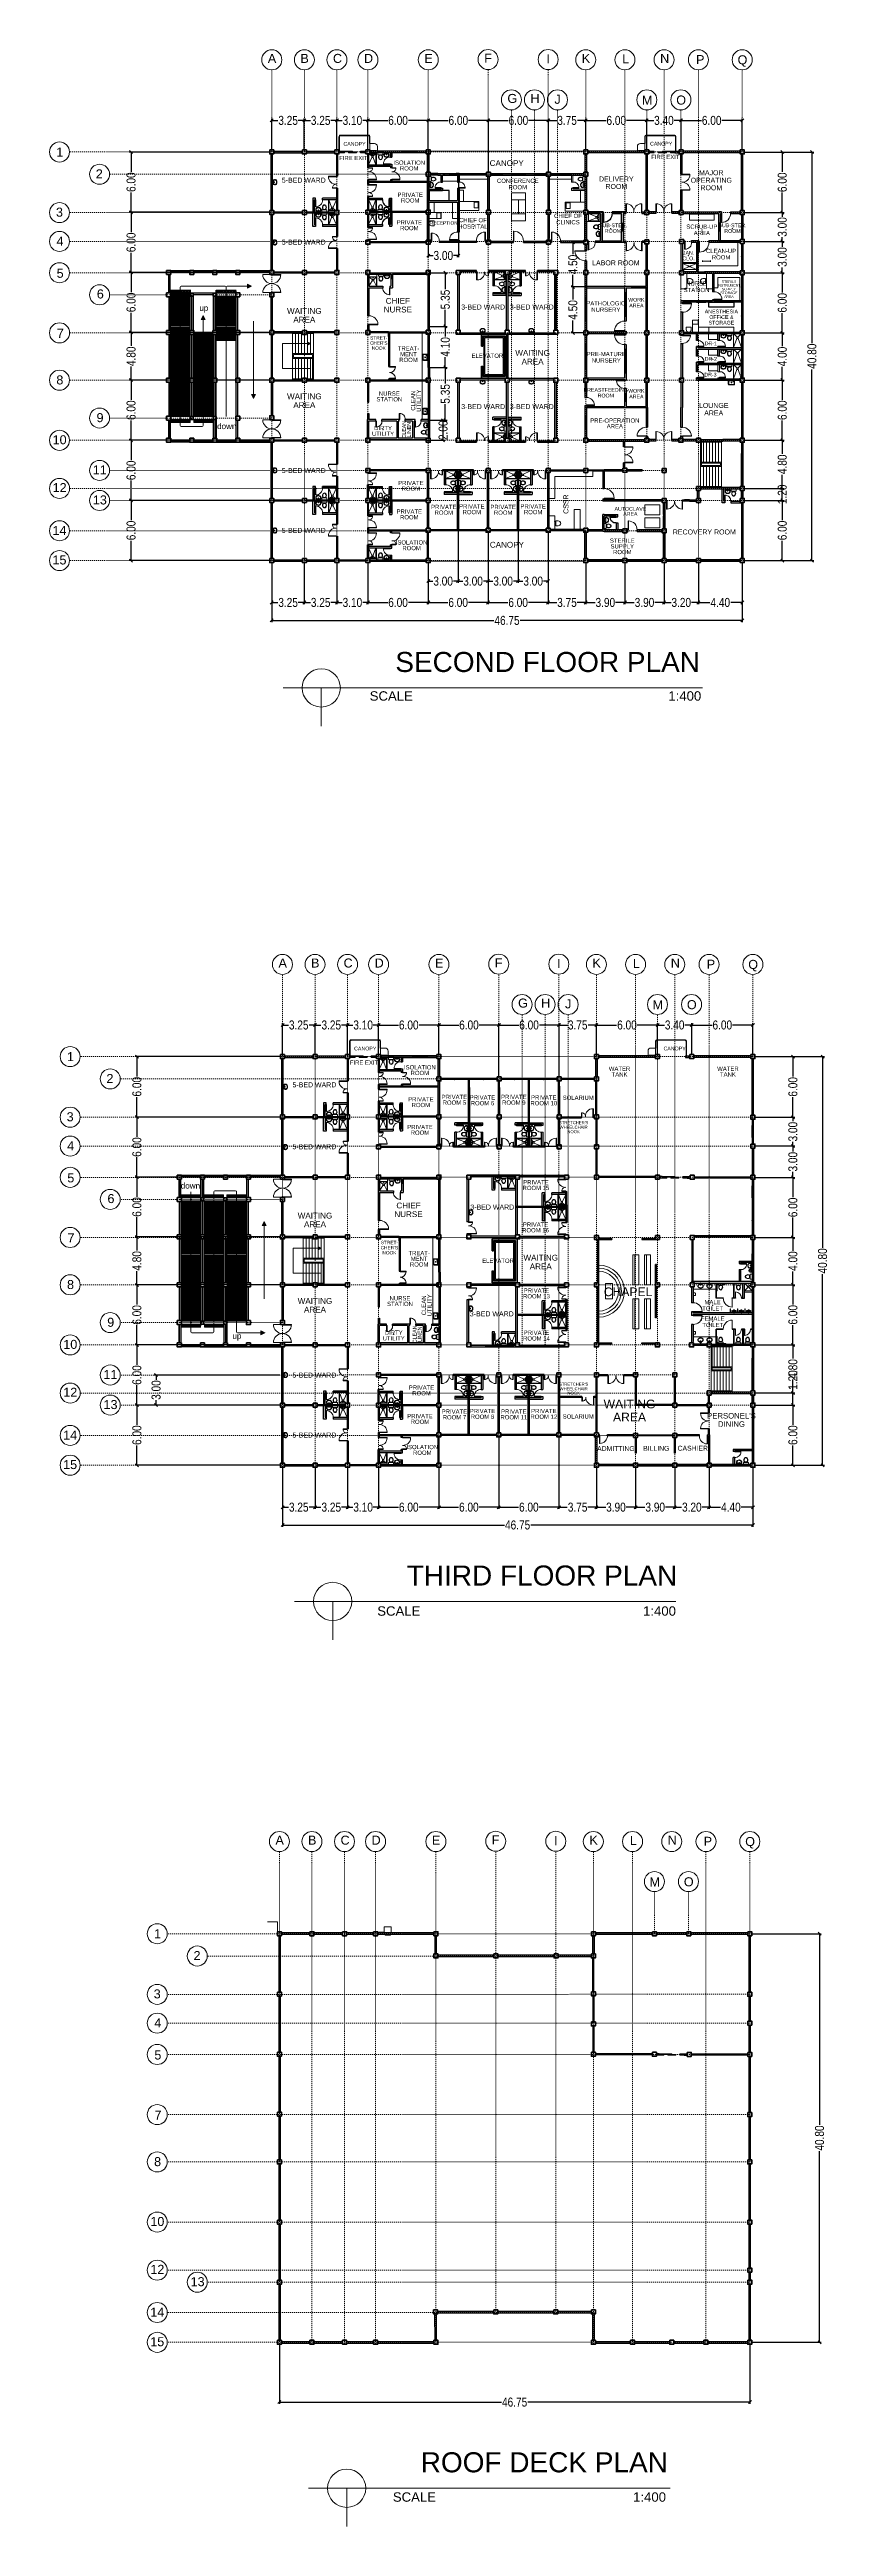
# Model space of a CAD drawing. Header units: millimetres. Extents: x 63005 to 126950, y 36019 to 74749.
# Drawn here: x 63043.8 to 63121.6, y 36019.4 to 36266.6 of the extents above; entities that cross this region are included whole.
import ezdxf

# ---------------------------------------------------------------- set-up
doc = ezdxf.new("R2010")
doc.units = ezdxf.units.MM
doc.header["$LTSCALE"] = 0.04
doc.linetypes.add('HIDDEN2', pattern=[0.1875, 0.125, -0.0625])
doc.linetypes.add('PHANTOM', pattern=[2.5, 1.25, -0.25, 0.25, -0.25, 0.25, -0.25])
for name, color, linetype, lineweight in [('door', 234, 'Continuous', 13), ('road', 1, 'Continuous', 20), ('text2', 6, 'Continuous', 20), ('WALL', 4, 'Continuous', 30), ('walls', 4, 'Continuous', 30)]:
    doc.layers.add(name, color=color, linetype=linetype, lineweight=lineweight)
doc.styles.get("Standard").update_dxf_attribs({"font": 'arial.ttf', "width": 0.8})
doc.styles.add('SWISSLT175', font='swissl.ttf', dxfattribs={"height": 0.175})
doc.dimstyles.new('dimension', dxfattribs={"dimtxt": 0.9, "dimasz": 0.3, "dimexe": 0.18, "dimexo": 0.0625, "dimgap": 0.09, "dimtad": 0, "dimzin": 0, "dimdsep": 46, "dimtxsty": 'Standard', "dimblk": 'OBLIQUE', "dimcen": 0.09, "dimclrd": 256, "dimclre": 256, "dimclrt": 256, "dimadec": 0, "dimazin": 0, "dimtfac": 1, "dimtofl": 0, "dimtmove": 0, "dimatfit": 3, "dimldrblk": 'OBLIQUE', "dimfxl": 1, "dimtolj": 1, "dimtzin": 0, "dimarcsym": 0})

msp = doc.modelspace()

# ---------------------------------------------------------------- texts
at = {"color": 0, "lineweight": 5}
for s, p in [('A', (63065.616, 36265.312)), ('B', (63068.866, 36265.312)), ('C', (63072.116, 36265.312)), ('D', (63075.216, 36265.312)), ('E', (63081.241, 36265.312)), ('F', (63087.216, 36265.337)), ('I', (63093.438, 36265.26)), ('K', (63096.966, 36265.312)), ('L', (63101.004, 36265.271)), ('N', (63104.791, 36265.312)), ('P', (63108.379, 36265.194)), ('Q', (63112.528, 36265.173)), ('G', (63089.541, 36261.314)), ('H', (63091.841, 36261.314)), ('J', (63094.236, 36261.232)), ('O', (63106.401, 36261.156)), ('M', (63102.975, 36261.134)), ('1', (63044.489, 36255.968)), ('2', (63048.433, 36253.789)), ('3', (63044.458, 36249.967)), ('4', (63044.51, 36247.069)), ('5', (63044.524, 36243.868)), ('6', (63048.538, 36241.805)), ('7', (63044.542, 36237.874)), ('8', (63044.496, 36233.224)), ('9', (63048.509, 36229.458)), ('10', (63044.122, 36227.251)), ('11', (63048.129, 36224.241)), ('12', (63044.122, 36222.476)), ('13', (63048.142, 36221.245)), ('14', (63044.11, 36218.195)), ('15', (63044.11, 36215.256))]:
    msp.add_text(s, height=0.9, dxfattribs=at).set_placement(p)
at = {"color": 0, "lineweight": 9}
for s, height, p in [('SECOND FLOOR PLAN', 2, (63078.344, 36204.525)), ('SCALE                                                                      1:400', 0.93948, (63075.789, 36201.662)), ('ROOF DECK PLAN', 2, (63080.884, 36024.848)), ('SCALE                                                      1:400', 0.93948, (63078.102, 36021.912))]:
    msp.add_text(s, height=height, dxfattribs=at).set_placement(p)
at = {"color": 0, "linetype": 'ByBlock', "lineweight": 5}
for s, p in [('A', (63066.681, 36175.03)), ('B', (63069.931, 36175.03)), ('C', (63073.181, 36175.03)), ('D', (63076.281, 36175.03)), ('E', (63082.306, 36175.03)), ('F', (63088.281, 36175.055)), ('I', (63094.502, 36174.978)), ('K', (63098.031, 36175.03)), ('L', (63102.068, 36174.989)), ('N', (63105.856, 36175.03)), ('P', (63109.444, 36174.912)), ('Q', (63113.593, 36174.89)), ('G', (63090.606, 36171.032)), ('H', (63092.906, 36171.032)), ('J', (63095.3, 36170.95)), ('M', (63104.04, 36170.852)), ('O', (63107.465, 36170.873)), ('1', (63045.554, 36165.686)), ('2', (63049.498, 36163.506)), ('3', (63045.522, 36159.685)), ('4', (63045.575, 36156.787)), ('5', (63045.588, 36153.586)), ('6', (63049.602, 36151.523)), ('7', (63045.606, 36147.592)), ('8', (63045.561, 36142.942)), ('9', (63049.574, 36139.176)), ('10', (63045.186, 36136.969)), ('11', (63049.194, 36133.959)), ('12', (63045.187, 36132.193)), ('13', (63049.207, 36130.963)), ('14', (63045.175, 36127.913))]:
    msp.add_text(s, height=0.9, dxfattribs=at).set_placement(p)
at = {"color": 0, "linetype": 'ByBlock', "lineweight": 9}
for s, height, p in [('15', 0.9, (63045.174, 36124.973)), ('THIRD FLOOR PLAN', 2, (63079.486, 36113.35)), ('SCALE                                                             1:400', 0.93948, (63076.543, 36110.338))]:
    msp.add_text(s, height=height, dxfattribs=at).set_placement(p)
at = {"color": 0, "linetype": 'PHANTOM', "lineweight": 5}
for s, p in [('A', (63066.376, 36087.491)), ('B', (63069.626, 36087.491)), ('C', (63072.876, 36087.491)), ('D', (63075.976, 36087.491)), ('E', (63082.001, 36087.491)), ('F', (63087.976, 36087.516)), ('I', (63094.198, 36087.439)), ('K', (63097.726, 36087.491)), ('L', (63101.764, 36087.45)), ('N', (63105.551, 36087.491)), ('P', (63109.139, 36087.373)), ('Q', (63113.288, 36087.352)), ('M', (63103.735, 36083.313)), ('O', (63107.161, 36083.335)), ('1', (63054.249, 36078.147)), ('2', (63058.193, 36075.968)), ('3', (63054.218, 36072.146)), ('4', (63054.27, 36069.248)), ('5', (63054.284, 36066.047)), ('7', (63054.302, 36060.053)), ('8', (63054.256, 36055.403)), ('10', (63053.882, 36049.43)), ('12', (63053.882, 36044.655)), ('13', (63057.902, 36043.424)), ('14', (63053.87, 36040.374)), ('15', (63053.87, 36037.435))]:
    msp.add_text(s, height=0.9, dxfattribs=at).set_placement(p)
at = {"color": 0, "lineweight": 9, "ltscale": 0.4, "attachment_point": 5, "style": 'SWISSLT175'}
for s, insert, char_height, line_spacing_factor in [('CANOPY', (63074.274, 36257.226), 0.375, 0.8), ('CANOPY', (63104.895, 36257.248), 0.375, 0.8), ('FIRE EXIT', (63074.154, 36255.822), 0.425, 0.8), ('ISOLATION ^JROOM', (63079.733, 36255.071), 0.425, 0.8), ('FIRE EXIT', (63105.313, 36255.929), 0.425, 0.8), ('5-BED WARD', (63069.201, 36253.604), 0.5, 0.8), ('CONFERENCE ^JROOM', (63090.574, 36253.225), 0.425, 0.9), ('DELIVERY\\PROOM', (63100.417, 36253.351), 0.5, 0.9), ('MAJOR\\POPERATING\\PROOM', (63109.903, 36253.6), 0.5, 0.9), ('CHIEF OF\\PHOSPITAL', (63086.093, 36249.299), 0.425, 0.9), ('CHIEF OF\\PCLINICS', (63095.585, 36249.728), 0.425, 0.9), ('5-BED WARD', (63069.201, 36247.422), 0.5, 0.8), ('PRIVATE ^JROOM', (63079.744, 36249.112), 0.425, 0.8), ('RECEPTION', (63083.182, 36249.337), 0.34, 0.9), ('SUB-STER.\\PROOM', (63100.086, 36248.821), 0.375, 0.9), ('SCRUB-UP\\PAREA', (63108.957, 36248.652), 0.425, 0.9), ('SUB-STER.\\PROOM', (63112.02, 36248.818), 0.375, 0.9), ('LABOR ROOM', (63100.369, 36245.354), 0.5, 0.9), ('JAN.\\PCLO.', (63107.632, 36246.078), 0.375, 0.9), ('SS', (63107.712, 36244.997), 0.2, 0.9), ('CLEAN-UP\\PROOM', (63110.878, 36246.227), 0.425, 0.9), ('NURSE\\PSTATION', (63108.427, 36242.965), 0.425, 0.9), ('STERILE\\PINSTRUMENT\\PSUPPLY\\PSTORAGE\\PAREA', (63111.662, 36242.735), 0.25, 0.9), ('3-BED WARD', (63087.117, 36240.945), 0.5, 0.8), ('3-BED WARD', (63091.975, 36240.945), 0.5, 0.8), ('PATHOLOGIC\\PNURSERY', (63099.37, 36240.998), 0.425, 0.9), ('WORK\\PAREA', (63102.418, 36241.391), 0.375, 0.9), ('ANESTHESIA\\POFFICE &\\PSTORAGE', (63110.911, 36239.947), 0.375, 0.9), ('DR-1', (63109.85, 36237.316), 0.375, 0.9), ('ELEVATOR', (63087.538, 36236.084), 0.425, 0.9), ('PRE-MATURE\\PNURSERY', (63099.414, 36235.937), 0.425, 0.9), ('DR-2', (63109.857, 36235.775), 0.375, 0.9), ('BREASTFEEDING\\PROOM', (63099.37, 36232.39), 0.375, 0.9), ('WORK\\PAREA', (63102.416, 36232.307), 0.375, 0.9), ('DR-3', (63109.819, 36234.198), 0.375, 0.9), ('3-BED WARD', (63087.117, 36231.012), 0.5, 0.8), ('3-BED WARD', (63091.975, 36231.012), 0.5, 0.8), ('LOUNGE\\PAREA', (63110.144, 36230.749), 0.5, 0.9), ('PRE-OPERATION\\PAREA', (63100.27, 36229.338), 0.425, 0.8), ('5-BED WARD', (63069.201, 36224.631), 0.5, 0.8), ('PRIVATE ^JROOM', (63079.9, 36223.103), 0.425, 0.8), ('PRIVATE ^JROOM', (63079.743, 36220.254), 0.425, 0.8), ('PRIVATE ^JROOM', (63083.187, 36220.709), 0.425, 0.8), ('PRIVATE ^JROOM', (63085.986, 36220.764), 0.425, 0.8), ('PRIVATE ^JROOM', (63089.117, 36220.709), 0.425, 0.8), ('PRIVATE ^JROOM', (63092.11, 36220.764), 0.425, 0.8), ('AUTOCLAVE\\PAREA', (63101.823, 36220.55), 0.375, 0.8), ('5-BED WARD', (63069.201, 36218.652), 0.5, 0.8), ('ISOLATION ^JROOM', (63079.973, 36217.169), 0.425, 0.8), ('STERILE\\PSUPPLY\\PROOM', (63101.012, 36217.062), 0.425, 0.8), ('RECOVERY ROOM', (63109.205, 36218.497), 0.5, 0.8), ('3-BED WARD', (63088.03, 36151.116), 0.5, 0.8), ('ELEVATOR', (63088.601, 36145.763), 0.425, 0.9), ('3-BED WARD', (63087.981, 36140.461), 0.5, 0.8)]:
    msp.add_mtext(s, dxfattribs=dict(at, insert=insert, char_height=char_height, line_spacing_factor=line_spacing_factor))
at = {"color": 0, "lineweight": 9, "ltscale": 0.4, "char_height": 0.5778, "width": 2.5201, "attachment_point": 5, "line_spacing_factor": 0.9, "style": 'SWISSLT175'}
for insert in [(63089.472, 36255.308), (63089.489, 36217.219)]:
    msp.add_mtext('CANOPY', dxfattribs=dict(at, insert=insert))
at = {"lineweight": 9, "ltscale": 0.4, "insert": (63079.832, 36251.871), "char_height": 0.425, "attachment_point": 5, "line_spacing_factor": 0.8, "style": 'SWISSLT175'}
msp.add_mtext('PRIVATE ^JROOM', dxfattribs=at)
at = {"color": 0, "lineweight": -2, "ltscale": 0.4, "attachment_point": 5, "line_spacing_factor": 0.9, "style": 'SWISSLT175'}
for s, insert, char_height in [('up', (63059.221, 36240.763), 0.5778), ('WAITING^JAREA', (63069.26, 36240.119), 0.57785), ('WAITING^JAREA', (63092.055, 36235.934), 0.57785), ('WAITING^JAREA', (63069.26, 36231.598), 0.57785), ('WAITING^JAREA', (63070.325, 36149.837), 0.57785), ('WAITING^JAREA', (63092.871, 36145.636), 0.57785), ('WAITING^JAREA', (63070.325, 36141.316), 0.57785), ('up', (63062.528, 36138.175), 0.5778)]:
    msp.add_mtext(s, dxfattribs=dict(at, insert=insert, char_height=char_height))
at = {"color": 0, "linetype": 'ByBlock', "lineweight": 9, "ltscale": 0.4, "attachment_point": 5, "style": 'SWISSLT175'}
for s, insert, char_height, line_spacing_factor in [('CHIEF\\PNURSE', (63078.598, 36241.124), 0.5778, 0.9), ("STRET-\\PCHER'S\\PNOOK", (63076.694, 36237.355), 0.34, 0.9), ('TREAT-\\PMENT\\PROOM', (63079.663, 36236.241), 0.425, 0.8), ('NURSE\\PSTATION', (63077.748, 36232.022), 0.425, 0.8), ('DIRTY\\PUTILITY', (63077.12, 36228.588), 0.425, 0.8), ('FIRE EXIT', (63075.219, 36165.54), 0.425, 0.8), ('CANOPY', (63075.339, 36166.943), 0.375, 0.8), ('CANOPY', (63106.239, 36166.943), 0.375, 0.8), ('5-BED WARD', (63070.266, 36163.322), 0.5, 0.8), ('ISOLATION ^JROOM', (63080.798, 36164.789), 0.425, 0.8), ('WATER^JTANK', (63100.738, 36164.646), 0.425, 0.8), ('WATER^JTANK', (63111.561, 36164.646), 0.425, 0.8), ('PRIVATE ^JROOM', (63080.896, 36161.589), 0.425, 0.8), ('PRIVATE ^JROOM 5', (63084.251, 36161.828), 0.425, 0.8), ('PRIVATE ^JROOM 6', (63087.05, 36161.772), 0.425, 0.8), ('PRIVATE ^JROOM 9', (63090.182, 36161.828), 0.425, 0.8), ('PRIVATE ^JROOM 10', (63093.175, 36161.772), 0.425, 0.8), ('SOLARIUM', (63096.613, 36162.032), 0.425, 0.8), ('PRIVATE ^JROOM', (63080.809, 36158.83), 0.425, 0.8), ("STRETCHER'S\\PWHEELCHAIR\\PNOOK", (63096.153, 36159.094), 0.3, 0.9), ('5-BED WARD', (63070.266, 36157.139), 0.5, 0.8), ('PRIVATE ^JROOM 15', (63092.388, 36153.314), 0.425, 0.8), ('CHIEF\\PNURSE', (63079.662, 36150.842), 0.5778, 0.9), ('PRIVATE ^JROOM 16', (63092.351, 36149.092), 0.425, 0.8), ("STRET-\\PCHER'S\\PNOOK", (63077.758, 36147.073), 0.34, 0.9), ('TREAT-\\PMENT\\PROOM', (63080.728, 36145.959), 0.425, 0.8), ('NURSE\\PSTATION', (63078.812, 36141.74), 0.425, 0.8), ('PRIVATE ^JROOM 13', (63092.442, 36142.505), 0.425, 0.8), ('CHAPEL', (63101.593, 36142.658), 0.8668, 0.9), ('MALE\\PTOILET', (63110.031, 36141.319), 0.425, 0.9), ('SS', (63113.592, 36143.156), 0.2, 0.9), ('DIRTY\\PUTILITY', (63078.185, 36138.306), 0.425, 0.8), ('PRIVATE ^JROOM 14', (63092.442, 36138.296), 0.425, 0.8), ('FEMALE\\PTOILET', (63110.046, 36139.672), 0.425, 0.9), ('5-BED WARD', (63070.266, 36134.349), 0.5, 0.8), ("STRETCHER'S\\PWHEELCHAIR\\PNOOK", (63096.153, 36132.994), 0.3, 0.9), ('PRIVATE ^JROOM', (63080.965, 36132.821), 0.425, 0.8), ('WAITING^JAREA', (63101.736, 36130.817), 0.86677, 0.9), ('5-BED WARD', (63070.266, 36128.37), 0.5, 0.8), ('PRIVATE ^JROOM', (63080.808, 36129.972), 0.425, 0.8), ('PRIVATE ^JROOM 7', (63084.251, 36130.427), 0.425, 0.8), ('PRIVATE ^JROOM 8', (63087.05, 36130.482), 0.425, 0.8), ('PRIVATE ^JROOM 11', (63090.182, 36130.427), 0.425, 0.8), ('PRIVATE ^JROOM 12', (63093.175, 36130.482), 0.425, 0.8), ('SOLARIUM', (63096.613, 36130.222), 0.425, 0.8), ("PERSONEL'S^JDINING", (63111.914, 36129.877), 0.5525, 0.9), ('ISOLATION ^JROOM', (63081.038, 36126.887), 0.425, 0.8)]:
    msp.add_mtext(s, dxfattribs=dict(at, insert=insert, char_height=char_height, line_spacing_factor=line_spacing_factor))
at = {"color": 0, "linetype": 'ByBlock', "lineweight": 9, "ltscale": 0.4, "attachment_point": 5, "rotation": 90, "line_spacing_factor": 0.8, "style": 'SWISSLT175'}
for s, insert, char_height in [('CLEAN \\PUTILITY', (63080.413, 36231.596), 0.425), ('CLEAN\\PLINEN', (63079.464, 36228.705), 0.375), ('CLEAN \\PUTILITY', (63081.478, 36141.314), 0.425), ('CLEAN\\PLINEN', (63080.529, 36138.423), 0.375)]:
    msp.add_mtext(s, dxfattribs=dict(at, insert=insert, char_height=char_height))
at = {"color": 0, "lineweight": -2, "ltscale": 0.4, "char_height": 0.5778, "width": 0.90467, "attachment_point": 5, "line_spacing_factor": 0.9, "style": 'SWISSLT175'}
for insert in [(63061.513, 36229.051), (63057.884, 36153.252)]:
    msp.add_mtext('down', dxfattribs=dict(at, insert=insert))
at = {"color": 0, "lineweight": 9, "ltscale": 0.4, "insert": (63095.387, 36221.273), "char_height": 0.5, "attachment_point": 5, "rotation": 90, "line_spacing_factor": 0.8, "style": 'SWISSLT175'}
msp.add_mtext('CSSR', dxfattribs=at)
at = {"layer": 'text2', "color": 0, "linetype": 'ByBlock', "lineweight": 9, "ltscale": 0.4, "char_height": 0.4875, "attachment_point": 5, "line_spacing_factor": 0.9, "style": 'SWISSLT175'}
for s, insert in [('ADMITTING', (63100.372, 36127.02)), ('BILLING', (63104.409, 36127.038)), ('CASHIER', (63108.05, 36127.053))]:
    msp.add_mtext(s, dxfattribs=dict(at, insert=insert))

# ---------------------------------------------------------------- blocks, each defined once
blk = doc.blocks.new('_Oblique')
at = {"color": 0, "linetype": 'ByBlock', "lineweight": -2}
blk.add_line((-0.5, -0.5), (0.5, 0.5), dxfattribs=at)
blk = doc.blocks.new('*D61')
at = {"lineweight": -2, "transparency": 16777216}
for p, q in [((63114.01, 36078.6), (63120.89, 36078.6)), ((63120.71, 36078.6), (63120.71, 36059.53)), ((63120.71, 36037.83), (63120.71, 36056.9)), ((63114.01, 36037.83), (63120.89, 36037.83))]:
    blk.add_line(p, q, dxfattribs=at)
at = {"layer": 'Defpoints', "color": 0, "lineweight": 25, "transparency": 16777216}
for p in [(63113.95, 36078.6), (63113.95, 36037.83), (63120.71, 36037.83)]:
    blk.add_point(p, dxfattribs=at)
at = {"lineweight": -2, "transparency": 16777216, "xscale": 0.3, "yscale": 0.3, "zscale": 0.3}
for p, rotation in [((63120.71, 36078.6), 90), ((63120.71, 36037.83), 270)]:
    blk.add_blockref('_Oblique', p, dxfattribs=dict(at, rotation=rotation))
at = {"lineweight": 5, "transparency": 16777216, "insert": (63120.71, 36058.21), "char_height": 0.9, "attachment_point": 5, "rotation": 90}
blk.add_mtext('\\A1;40.80', dxfattribs=at)
blk = doc.blocks.new('*D62')
at = {"lineweight": -2, "transparency": 16777216}
for p, q in [((63066.77, 36037.56), (63066.77, 36031.67)), ((63113.75, 36037.56), (63113.75, 36031.67)), ((63066.77, 36031.85), (63088.94, 36031.85)), ((63113.75, 36031.85), (63091.58, 36031.85))]:
    blk.add_line(p, q, dxfattribs=at)
at = {"layer": 'Defpoints', "color": 0, "lineweight": 25, "transparency": 16777216}
for p in [(63066.77, 36037.63), (63113.75, 36037.63), (63113.75, 36031.85)]:
    blk.add_point(p, dxfattribs=at)
at = {"lineweight": -2, "transparency": 16777216, "xscale": 0.3, "yscale": 0.3, "zscale": 0.3, "rotation": 180}
blk.add_blockref('_Oblique', (63066.77, 36031.85), dxfattribs=at)
at = {"lineweight": -2, "transparency": 16777216, "xscale": 0.3, "yscale": 0.3, "zscale": 0.3}
blk.add_blockref('_Oblique', (63113.75, 36031.85), dxfattribs=at)
at = {"lineweight": 5, "transparency": 16777216, "insert": (63090.26, 36031.85), "char_height": 0.9, "attachment_point": 5}
blk.add_mtext('\\A1;46.75', dxfattribs=at)
blk = doc.blocks.new('*D347')
at = {"lineweight": -2, "transparency": 16777216}
for p, q in [((63066.81, 36166.14), (63052.36, 36166.14)), ((63052.54, 36166.14), (63052.54, 36164.15)), ((63052.54, 36160.11), (63052.54, 36162.1)), ((63066.81, 36160.11), (63052.36, 36160.11))]:
    blk.add_line(p, q, dxfattribs=at)
at = {"layer": 'Defpoints', "color": 0, "linetype": 'ByBlock', "lineweight": 25, "transparency": 16777216}
for p in [(63066.88, 36166.14), (63052.54, 36160.11), (63066.88, 36160.11)]:
    blk.add_point(p, dxfattribs=at)
at = {"linetype": 'ByBlock', "lineweight": -2, "transparency": 16777216, "xscale": 0.3, "yscale": 0.3, "zscale": 0.3}
for p, rotation in [((63052.54, 36166.14), 90), ((63052.54, 36160.11), 270)]:
    blk.add_blockref('_Oblique', p, dxfattribs=dict(at, rotation=rotation))
at = {"linetype": 'ByBlock', "lineweight": 5, "transparency": 16777216, "insert": (63052.54, 36163.13), "char_height": 0.9, "attachment_point": 5, "rotation": 90}
blk.add_mtext('\\A1;6.00', dxfattribs=at)
blk = doc.blocks.new('*D348')
at = {"lineweight": -2, "transparency": 16777216}
for p, q in [((63066.81, 36160.11), (63052.36, 36160.11)), ((63052.54, 36160.11), (63052.54, 36158.14)), ((63052.54, 36154.11), (63052.54, 36156.09)), ((63066.81, 36154.11), (63052.36, 36154.11))]:
    blk.add_line(p, q, dxfattribs=at)
at = {"layer": 'Defpoints', "color": 0, "linetype": 'ByBlock', "lineweight": 25, "transparency": 16777216}
for p in [(63066.88, 36160.11), (63052.54, 36154.11), (63066.88, 36154.11)]:
    blk.add_point(p, dxfattribs=at)
at = {"linetype": 'ByBlock', "lineweight": -2, "transparency": 16777216, "xscale": 0.3, "yscale": 0.3, "zscale": 0.3}
for p, rotation in [((63052.54, 36160.11), 90), ((63052.54, 36154.11), 270)]:
    blk.add_blockref('_Oblique', p, dxfattribs=dict(at, rotation=rotation))
at = {"linetype": 'ByBlock', "lineweight": 5, "transparency": 16777216, "insert": (63052.54, 36157.11), "char_height": 0.9, "attachment_point": 5, "rotation": 90}
blk.add_mtext('\\A1;6.00', dxfattribs=at)
blk = doc.blocks.new('*D349')
at = {"lineweight": -2, "transparency": 16777216}
for p, q in [((63066.81, 36154.11), (63052.36, 36154.11)), ((63052.54, 36154.11), (63052.54, 36152.15)), ((63052.54, 36148.14), (63052.54, 36150.1)), ((63066.81, 36148.14), (63052.36, 36148.14))]:
    blk.add_line(p, q, dxfattribs=at)
at = {"layer": 'Defpoints', "color": 0, "linetype": 'ByBlock', "lineweight": 25, "transparency": 16777216}
for p in [(63066.88, 36154.11), (63052.54, 36148.14), (63066.88, 36148.14)]:
    blk.add_point(p, dxfattribs=at)
at = {"linetype": 'ByBlock', "lineweight": -2, "transparency": 16777216, "xscale": 0.3, "yscale": 0.3, "zscale": 0.3}
for p, rotation in [((63052.54, 36154.11), 90), ((63052.54, 36148.14), 270)]:
    blk.add_blockref('_Oblique', p, dxfattribs=dict(at, rotation=rotation))
at = {"linetype": 'ByBlock', "lineweight": 5, "transparency": 16777216, "insert": (63052.54, 36151.13), "char_height": 0.9, "attachment_point": 5, "rotation": 90}
blk.add_mtext('\\A1;6.00', dxfattribs=at)
blk = doc.blocks.new('*D350')
at = {"lineweight": -2, "transparency": 16777216}
for p, q in [((63066.81, 36148.14), (63052.36, 36148.14)), ((63052.54, 36148.14), (63052.54, 36146.79)), ((63052.54, 36143.36), (63052.54, 36144.71)), ((63066.81, 36143.36), (63052.36, 36143.36))]:
    blk.add_line(p, q, dxfattribs=at)
at = {"layer": 'Defpoints', "color": 0, "linetype": 'ByBlock', "lineweight": 25, "transparency": 16777216}
for p in [(63066.88, 36148.14), (63052.54, 36143.36), (63066.88, 36143.36)]:
    blk.add_point(p, dxfattribs=at)
at = {"linetype": 'ByBlock', "lineweight": -2, "transparency": 16777216, "xscale": 0.3, "yscale": 0.3, "zscale": 0.3}
for p, rotation in [((63052.54, 36148.14), 90), ((63052.54, 36143.36), 270)]:
    blk.add_blockref('_Oblique', p, dxfattribs=dict(at, rotation=rotation))
at = {"linetype": 'ByBlock', "lineweight": 5, "transparency": 16777216, "insert": (63052.54, 36145.75), "char_height": 0.9, "attachment_point": 5, "rotation": 90}
blk.add_mtext('\\A1;4.80', dxfattribs=at)
blk = doc.blocks.new('*D351')
at = {"lineweight": -2, "transparency": 16777216}
for p, q in [((63066.81, 36143.36), (63052.36, 36143.36)), ((63052.54, 36143.36), (63052.54, 36141.39)), ((63052.54, 36137.36), (63052.54, 36139.34)), ((63066.81, 36137.36), (63052.36, 36137.36))]:
    blk.add_line(p, q, dxfattribs=at)
at = {"layer": 'Defpoints', "color": 0, "linetype": 'ByBlock', "lineweight": 25, "transparency": 16777216}
for p in [(63066.88, 36143.36), (63052.54, 36137.36), (63066.88, 36137.36)]:
    blk.add_point(p, dxfattribs=at)
at = {"linetype": 'ByBlock', "lineweight": -2, "transparency": 16777216, "xscale": 0.3, "yscale": 0.3, "zscale": 0.3}
for p, rotation in [((63052.54, 36143.36), 90), ((63052.54, 36137.36), 270)]:
    blk.add_blockref('_Oblique', p, dxfattribs=dict(at, rotation=rotation))
at = {"linetype": 'ByBlock', "lineweight": 5, "transparency": 16777216, "insert": (63052.54, 36140.36), "char_height": 0.9, "attachment_point": 5, "rotation": 90}
blk.add_mtext('\\A1;6.00', dxfattribs=at)
blk = doc.blocks.new('*D352')
at = {"lineweight": -2, "transparency": 16777216}
for p, q in [((63066.81, 36137.36), (63052.36, 36137.36)), ((63052.54, 36137.36), (63052.54, 36135.39)), ((63066.81, 36131.36), (63052.36, 36131.36)), ((63052.54, 36131.36), (63052.54, 36133.34))]:
    blk.add_line(p, q, dxfattribs=at)
at = {"layer": 'Defpoints', "color": 0, "linetype": 'ByBlock', "lineweight": 25, "transparency": 16777216}
for p in [(63066.88, 36137.36), (63052.54, 36131.36), (63066.88, 36131.36)]:
    blk.add_point(p, dxfattribs=at)
at = {"linetype": 'ByBlock', "lineweight": -2, "transparency": 16777216, "xscale": 0.3, "yscale": 0.3, "zscale": 0.3}
for p, rotation in [((63052.54, 36137.36), 90), ((63052.54, 36131.36), 270)]:
    blk.add_blockref('_Oblique', p, dxfattribs=dict(at, rotation=rotation))
at = {"linetype": 'ByBlock', "lineweight": 5, "transparency": 16777216, "insert": (63052.54, 36134.36), "char_height": 0.9, "attachment_point": 5, "rotation": 90}
blk.add_mtext('\\A1;6.00', dxfattribs=at)
blk = doc.blocks.new('*D353')
at = {"lineweight": -2, "transparency": 16777216}
for p, q in [((63066.81, 36131.36), (63052.36, 36131.36)), ((63052.54, 36131.36), (63052.54, 36129.39)), ((63052.54, 36125.36), (63052.54, 36127.34)), ((63066.81, 36125.36), (63052.36, 36125.36))]:
    blk.add_line(p, q, dxfattribs=at)
at = {"layer": 'Defpoints', "color": 0, "linetype": 'ByBlock', "lineweight": 25, "transparency": 16777216}
for p in [(63066.88, 36131.36), (63052.54, 36125.36), (63066.88, 36125.36)]:
    blk.add_point(p, dxfattribs=at)
at = {"linetype": 'ByBlock', "lineweight": -2, "transparency": 16777216, "xscale": 0.3, "yscale": 0.3, "zscale": 0.3}
for p, rotation in [((63052.54, 36131.36), 90), ((63052.54, 36125.36), 270)]:
    blk.add_blockref('_Oblique', p, dxfattribs=dict(at, rotation=rotation))
at = {"linetype": 'ByBlock', "lineweight": 5, "transparency": 16777216, "insert": (63052.54, 36128.36), "char_height": 0.9, "attachment_point": 5, "rotation": 90}
blk.add_mtext('\\A1;6.00', dxfattribs=at)
blk = doc.blocks.new('*D354')
at = {"lineweight": -2, "transparency": 16777216}
for p, q in [((63114.31, 36166.14), (63118.23, 36166.14)), ((63118.05, 36166.14), (63118.05, 36164.14)), ((63118.05, 36160.09), (63118.05, 36162.09)), ((63114.31, 36160.09), (63118.23, 36160.09))]:
    blk.add_line(p, q, dxfattribs=at)
at = {"layer": 'Defpoints', "color": 0, "linetype": 'ByBlock', "lineweight": 25, "transparency": 16777216}
for p in [(63114.25, 36166.14), (63114.25, 36160.09), (63118.05, 36160.09)]:
    blk.add_point(p, dxfattribs=at)
at = {"linetype": 'ByBlock', "lineweight": -2, "transparency": 16777216, "xscale": 0.3, "yscale": 0.3, "zscale": 0.3}
for p, rotation in [((63118.05, 36166.14), 90), ((63118.05, 36160.09), 270)]:
    blk.add_blockref('_Oblique', p, dxfattribs=dict(at, rotation=rotation))
at = {"linetype": 'ByBlock', "lineweight": 5, "transparency": 16777216, "insert": (63118.05, 36163.12), "char_height": 0.9, "attachment_point": 5, "rotation": 90}
blk.add_mtext('\\A1;6.00', dxfattribs=at)
blk = doc.blocks.new('*D355')
at = {"lineweight": -2, "transparency": 16777216}
for p, q in [((63114.31, 36160.09), (63118.23, 36160.09)), ((63118.05, 36160.09), (63118.05, 36159.68)), ((63114.31, 36157.22), (63118.23, 36157.22)), ((63118.05, 36157.22), (63118.05, 36157.63))]:
    blk.add_line(p, q, dxfattribs=at)
at = {"layer": 'Defpoints', "color": 0, "linetype": 'ByBlock', "lineweight": 25, "transparency": 16777216}
for p in [(63114.25, 36160.09), (63114.25, 36157.22), (63118.05, 36157.22)]:
    blk.add_point(p, dxfattribs=at)
at = {"linetype": 'ByBlock', "lineweight": -2, "transparency": 16777216, "xscale": 0.3, "yscale": 0.3, "zscale": 0.3}
for p, rotation in [((63118.05, 36160.09), 90), ((63118.05, 36157.22), 270)]:
    blk.add_blockref('_Oblique', p, dxfattribs=dict(at, rotation=rotation))
at = {"linetype": 'ByBlock', "lineweight": 5, "transparency": 16777216, "insert": (63118.05, 36158.65), "char_height": 0.9, "attachment_point": 5, "rotation": 90}
blk.add_mtext('\\A1;3.00', dxfattribs=at)
blk = doc.blocks.new('*D356')
at = {"lineweight": -2, "transparency": 16777216}
for p, q in [((63114.31, 36157.22), (63118.23, 36157.22)), ((63118.05, 36157.22), (63118.05, 36156.68)), ((63114.31, 36154.09), (63118.23, 36154.09)), ((63118.05, 36154.09), (63118.05, 36154.63))]:
    blk.add_line(p, q, dxfattribs=at)
at = {"layer": 'Defpoints', "color": 0, "linetype": 'ByBlock', "lineweight": 25, "transparency": 16777216}
for p in [(63114.25, 36157.22), (63114.25, 36154.09), (63118.05, 36154.09)]:
    blk.add_point(p, dxfattribs=at)
at = {"linetype": 'ByBlock', "lineweight": -2, "transparency": 16777216, "xscale": 0.3, "yscale": 0.3, "zscale": 0.3}
for p, rotation in [((63118.05, 36157.22), 90), ((63118.05, 36154.09), 270)]:
    blk.add_blockref('_Oblique', p, dxfattribs=dict(at, rotation=rotation))
at = {"linetype": 'ByBlock', "lineweight": 5, "transparency": 16777216, "insert": (63118.05, 36155.65), "char_height": 0.9, "attachment_point": 5, "rotation": 90}
blk.add_mtext('\\A1;3.00', dxfattribs=at)
blk = doc.blocks.new('*D357')
at = {"lineweight": -2, "transparency": 16777216}
for p, q in [((63114.31, 36154.09), (63118.23, 36154.09)), ((63118.05, 36154.09), (63118.05, 36152.12)), ((63118.05, 36148.09), (63118.05, 36150.07)), ((63117.99, 36148.09), (63117.87, 36148.09))]:
    blk.add_line(p, q, dxfattribs=at)
at = {"layer": 'Defpoints', "color": 0, "linetype": 'ByBlock', "lineweight": 25, "transparency": 16777216}
for p in [(63114.25, 36154.09), (63118.05, 36148.09), (63118.05, 36148.09)]:
    blk.add_point(p, dxfattribs=at)
at = {"linetype": 'ByBlock', "lineweight": -2, "transparency": 16777216, "xscale": 0.3, "yscale": 0.3, "zscale": 0.3}
for p, rotation in [((63118.05, 36154.09), 90), ((63118.05, 36148.09), 270)]:
    blk.add_blockref('_Oblique', p, dxfattribs=dict(at, rotation=rotation))
at = {"linetype": 'ByBlock', "lineweight": 5, "transparency": 16777216, "insert": (63118.05, 36151.09), "char_height": 0.9, "attachment_point": 5, "rotation": 90}
blk.add_mtext('\\A1;6.00', dxfattribs=at)
blk = doc.blocks.new('*D358')
at = {"lineweight": -2, "transparency": 16777216}
for p, q in [((63114.31, 36148.09), (63118.23, 36148.09)), ((63118.05, 36148.09), (63118.05, 36146.77)), ((63118.05, 36143.37), (63118.05, 36144.69)), ((63114.31, 36143.37), (63118.23, 36143.37))]:
    blk.add_line(p, q, dxfattribs=at)
at = {"layer": 'Defpoints', "color": 0, "linetype": 'ByBlock', "lineweight": 25, "transparency": 16777216}
for p in [(63114.25, 36148.09), (63114.25, 36143.37), (63118.05, 36143.37)]:
    blk.add_point(p, dxfattribs=at)
at = {"linetype": 'ByBlock', "lineweight": -2, "transparency": 16777216, "xscale": 0.3, "yscale": 0.3, "zscale": 0.3}
for p, rotation in [((63118.05, 36148.09), 90), ((63118.05, 36143.37), 270)]:
    blk.add_blockref('_Oblique', p, dxfattribs=dict(at, rotation=rotation))
at = {"linetype": 'ByBlock', "lineweight": 5, "transparency": 16777216, "insert": (63118.05, 36145.73), "char_height": 0.9, "attachment_point": 5, "rotation": 90}
blk.add_mtext('\\A1;4.00 ', dxfattribs=at)
blk = doc.blocks.new('*D359')
at = {"lineweight": -2, "transparency": 16777216}
for p, q in [((63114.31, 36143.37), (63118.23, 36143.37)), ((63118.05, 36143.37), (63118.05, 36141.39)), ((63118.05, 36137.37), (63118.05, 36139.34)), ((63114.31, 36137.37), (63118.23, 36137.37))]:
    blk.add_line(p, q, dxfattribs=at)
at = {"layer": 'Defpoints', "color": 0, "linetype": 'ByBlock', "lineweight": 25, "transparency": 16777216}
for p in [(63114.25, 36143.37), (63114.25, 36137.37), (63118.05, 36137.37)]:
    blk.add_point(p, dxfattribs=at)
at = {"linetype": 'ByBlock', "lineweight": -2, "transparency": 16777216, "xscale": 0.3, "yscale": 0.3, "zscale": 0.3}
for p, rotation in [((63118.05, 36143.37), 90), ((63118.05, 36137.37), 270)]:
    blk.add_blockref('_Oblique', p, dxfattribs=dict(at, rotation=rotation))
at = {"linetype": 'ByBlock', "lineweight": 5, "transparency": 16777216, "insert": (63118.05, 36140.37), "char_height": 0.9, "attachment_point": 5, "rotation": 90}
blk.add_mtext('\\A1;6.00', dxfattribs=at)
blk = doc.blocks.new('*D360')
at = {"lineweight": -2, "transparency": 16777216}
for p, q in [((63114.31, 36137.37), (63118.23, 36137.37)), ((63118.05, 36137.37), (63118.05, 36136)), ((63118.05, 36132.57), (63118.05, 36133.93)), ((63117.99, 36132.57), (63117.87, 36132.57))]:
    blk.add_line(p, q, dxfattribs=at)
at = {"layer": 'Defpoints', "color": 0, "linetype": 'ByBlock', "lineweight": 25, "transparency": 16777216}
for p in [(63114.25, 36137.37), (63118.05, 36132.57), (63118.05, 36132.57)]:
    blk.add_point(p, dxfattribs=at)
at = {"linetype": 'ByBlock', "lineweight": -2, "transparency": 16777216, "xscale": 0.3, "yscale": 0.3, "zscale": 0.3}
for p, rotation in [((63118.05, 36137.37), 90), ((63118.05, 36132.57), 270)]:
    blk.add_blockref('_Oblique', p, dxfattribs=dict(at, rotation=rotation))
at = {"linetype": 'ByBlock', "lineweight": 5, "transparency": 16777216, "insert": (63118.05, 36134.97), "char_height": 0.9, "attachment_point": 5, "rotation": 90}
blk.add_mtext('\\A1;4.80', dxfattribs=at)
blk = doc.blocks.new('*D361')
at = {"lineweight": -2, "transparency": 16777216}
for p, q in [((63114.31, 36132.57), (63118.23, 36132.57)), ((63114.31, 36131.36), (63118.23, 36131.36)), ((63118.05, 36132.57), (63118.05, 36132.87)), ((63118.05, 36131.36), (63118.05, 36132.57))]:
    blk.add_line(p, q, dxfattribs=at)
at = {"layer": 'Defpoints', "color": 0, "linetype": 'ByBlock', "lineweight": 25, "transparency": 16777216}
for p in [(63114.25, 36132.57), (63114.25, 36131.36), (63118.05, 36132.57)]:
    blk.add_point(p, dxfattribs=at)
at = {"linetype": 'ByBlock', "lineweight": -2, "transparency": 16777216, "xscale": 0.3, "yscale": 0.3, "zscale": 0.3}
for p, rotation in [((63118.05, 36132.57), 90), ((63118.05, 36131.36), 270)]:
    blk.add_blockref('_Oblique', p, dxfattribs=dict(at, rotation=rotation))
at = {"linetype": 'ByBlock', "lineweight": 5, "transparency": 16777216, "insert": (63118.05, 36133.86), "char_height": 0.9, "attachment_point": 5, "rotation": 90}
blk.add_mtext('\\A1;1.20', dxfattribs=at)
blk = doc.blocks.new('*D362')
at = {"lineweight": -2, "transparency": 16777216}
for p, q in [((63114.31, 36131.36), (63118.23, 36131.36)), ((63118.05, 36131.36), (63118.05, 36129.39)), ((63118.05, 36125.36), (63118.05, 36127.34)), ((63114.31, 36125.36), (63118.23, 36125.36))]:
    blk.add_line(p, q, dxfattribs=at)
at = {"layer": 'Defpoints', "color": 0, "linetype": 'ByBlock', "lineweight": 25, "transparency": 16777216}
for p in [(63114.25, 36131.36), (63114.25, 36125.36), (63118.05, 36125.36)]:
    blk.add_point(p, dxfattribs=at)
at = {"linetype": 'ByBlock', "lineweight": -2, "transparency": 16777216, "xscale": 0.3, "yscale": 0.3, "zscale": 0.3}
for p, rotation in [((63118.05, 36131.36), 90), ((63118.05, 36125.36), 270)]:
    blk.add_blockref('_Oblique', p, dxfattribs=dict(at, rotation=rotation))
at = {"linetype": 'ByBlock', "lineweight": 5, "transparency": 16777216, "insert": (63118.05, 36128.36), "char_height": 0.9, "attachment_point": 5, "rotation": 90}
blk.add_mtext('\\A1;6.00', dxfattribs=at)
blk = doc.blocks.new('*D363')
at = {"lineweight": -2, "transparency": 16777216}
for p, q in [((63114.31, 36166.14), (63121.19, 36166.14)), ((63121.01, 36166.14), (63121.01, 36147.07)), ((63121.01, 36125.36), (63121.01, 36144.44)), ((63114.31, 36125.36), (63121.19, 36125.36))]:
    blk.add_line(p, q, dxfattribs=at)
at = {"layer": 'Defpoints', "color": 0, "linetype": 'ByBlock', "lineweight": 25, "transparency": 16777216}
for p in [(63114.25, 36166.14), (63114.25, 36125.36), (63121.01, 36125.36)]:
    blk.add_point(p, dxfattribs=at)
at = {"linetype": 'ByBlock', "lineweight": -2, "transparency": 16777216, "xscale": 0.3, "yscale": 0.3, "zscale": 0.3}
for p, rotation in [((63121.01, 36166.14), 90), ((63121.01, 36125.36), 270)]:
    blk.add_blockref('_Oblique', p, dxfattribs=dict(at, rotation=rotation))
at = {"linetype": 'ByBlock', "lineweight": 5, "transparency": 16777216, "insert": (63121.01, 36145.75), "char_height": 0.9, "attachment_point": 5, "rotation": 90}
blk.add_mtext('\\A1;40.80', dxfattribs=at)
blk = doc.blocks.new('*D364')
at = {"lineweight": -2, "transparency": 16777216}
for p, q in [((63067.08, 36166.4), (63067.08, 36169.47)), ((63067.08, 36169.29), (63067.67, 36169.29)), ((63070.33, 36169.29), (63069.73, 36169.29)), ((63070.33, 36166.4), (63070.33, 36169.47))]:
    blk.add_line(p, q, dxfattribs=at)
at = {"layer": 'Defpoints', "color": 0, "linetype": 'ByBlock', "lineweight": 25, "transparency": 16777216}
for p in [(63070.33, 36169.29), (63067.08, 36166.34), (63070.33, 36166.34)]:
    blk.add_point(p, dxfattribs=at)
at = {"linetype": 'ByBlock', "lineweight": -2, "transparency": 16777216, "xscale": 0.3, "yscale": 0.3, "zscale": 0.3, "rotation": 180}
blk.add_blockref('_Oblique', (63067.08, 36169.29), dxfattribs=at)
at = {"linetype": 'ByBlock', "lineweight": -2, "transparency": 16777216, "xscale": 0.3, "yscale": 0.3, "zscale": 0.3}
blk.add_blockref('_Oblique', (63070.33, 36169.29), dxfattribs=at)
at = {"linetype": 'ByBlock', "lineweight": 5, "transparency": 16777216, "insert": (63068.7, 36169.29), "char_height": 0.9, "attachment_point": 5}
blk.add_mtext('\\A1;3.25', dxfattribs=at)
blk = doc.blocks.new('*D365')
at = {"lineweight": -2, "transparency": 16777216}
for p, q in [((63070.33, 36166.4), (63070.33, 36169.47)), ((63070.33, 36169.29), (63070.92, 36169.29)), ((63073.58, 36169.29), (63072.98, 36169.29)), ((63073.58, 36166.4), (63073.58, 36169.47))]:
    blk.add_line(p, q, dxfattribs=at)
at = {"layer": 'Defpoints', "color": 0, "linetype": 'ByBlock', "lineweight": 25, "transparency": 16777216}
for p in [(63073.58, 36169.29), (63070.33, 36166.34), (63073.58, 36166.34)]:
    blk.add_point(p, dxfattribs=at)
at = {"linetype": 'ByBlock', "lineweight": -2, "transparency": 16777216, "xscale": 0.3, "yscale": 0.3, "zscale": 0.3, "rotation": 180}
blk.add_blockref('_Oblique', (63070.33, 36169.29), dxfattribs=at)
at = {"linetype": 'ByBlock', "lineweight": -2, "transparency": 16777216, "xscale": 0.3, "yscale": 0.3, "zscale": 0.3}
blk.add_blockref('_Oblique', (63073.58, 36169.29), dxfattribs=at)
at = {"linetype": 'ByBlock', "lineweight": 5, "transparency": 16777216, "insert": (63071.95, 36169.29), "char_height": 0.9, "attachment_point": 5}
blk.add_mtext('\\A1;3.25', dxfattribs=at)
blk = doc.blocks.new('*D366')
at = {"lineweight": -2, "transparency": 16777216}
for p, q in [((63073.58, 36166.4), (63073.58, 36169.47)), ((63073.58, 36169.29), (63074.1, 36169.29)), ((63076.68, 36169.29), (63076.15, 36169.29)), ((63076.68, 36166.4), (63076.68, 36169.47))]:
    blk.add_line(p, q, dxfattribs=at)
at = {"layer": 'Defpoints', "color": 0, "linetype": 'ByBlock', "lineweight": 25, "transparency": 16777216}
for p in [(63076.68, 36169.29), (63073.58, 36166.34), (63076.68, 36166.34)]:
    blk.add_point(p, dxfattribs=at)
at = {"linetype": 'ByBlock', "lineweight": -2, "transparency": 16777216, "xscale": 0.3, "yscale": 0.3, "zscale": 0.3, "rotation": 180}
blk.add_blockref('_Oblique', (63073.58, 36169.29), dxfattribs=at)
at = {"linetype": 'ByBlock', "lineweight": -2, "transparency": 16777216, "xscale": 0.3, "yscale": 0.3, "zscale": 0.3}
blk.add_blockref('_Oblique', (63076.68, 36169.29), dxfattribs=at)
at = {"linetype": 'ByBlock', "lineweight": 5, "transparency": 16777216, "insert": (63075.13, 36169.29), "char_height": 0.9, "attachment_point": 5}
blk.add_mtext('\\A1;3.10', dxfattribs=at)
blk = doc.blocks.new('*D367')
at = {"lineweight": -2, "transparency": 16777216}
for p, q in [((63076.68, 36166.4), (63076.68, 36169.47)), ((63076.68, 36169.29), (63078.66, 36169.29)), ((63082.7, 36169.29), (63080.72, 36169.29)), ((63082.7, 36166.46), (63082.7, 36169.47))]:
    blk.add_line(p, q, dxfattribs=at)
at = {"layer": 'Defpoints', "color": 0, "linetype": 'ByBlock', "lineweight": 25, "transparency": 16777216}
for p in [(63082.7, 36169.29), (63076.68, 36166.34), (63082.7, 36166.4)]:
    blk.add_point(p, dxfattribs=at)
at = {"linetype": 'ByBlock', "lineweight": -2, "transparency": 16777216, "xscale": 0.3, "yscale": 0.3, "zscale": 0.3, "rotation": 180}
blk.add_blockref('_Oblique', (63076.68, 36169.29), dxfattribs=at)
at = {"linetype": 'ByBlock', "lineweight": -2, "transparency": 16777216, "xscale": 0.3, "yscale": 0.3, "zscale": 0.3}
blk.add_blockref('_Oblique', (63082.7, 36169.29), dxfattribs=at)
at = {"linetype": 'ByBlock', "lineweight": 5, "transparency": 16777216, "insert": (63079.69, 36169.29), "char_height": 0.9, "attachment_point": 5}
blk.add_mtext('\\A1;6.00', dxfattribs=at)
blk = doc.blocks.new('*D368')
at = {"lineweight": -2, "transparency": 16777216}
for p, q in [((63082.7, 36166.46), (63082.7, 36169.47)), ((63082.7, 36169.29), (63084.68, 36169.29)), ((63088.7, 36169.29), (63086.73, 36169.29)), ((63088.7, 36164.18), (63088.7, 36169.47))]:
    blk.add_line(p, q, dxfattribs=at)
at = {"layer": 'Defpoints', "color": 0, "linetype": 'ByBlock', "lineweight": 25, "transparency": 16777216}
for p in [(63088.7, 36169.29), (63082.7, 36166.4), (63088.7, 36164.12)]:
    blk.add_point(p, dxfattribs=at)
at = {"linetype": 'ByBlock', "lineweight": -2, "transparency": 16777216, "xscale": 0.3, "yscale": 0.3, "zscale": 0.3, "rotation": 180}
blk.add_blockref('_Oblique', (63082.7, 36169.29), dxfattribs=at)
at = {"linetype": 'ByBlock', "lineweight": -2, "transparency": 16777216, "xscale": 0.3, "yscale": 0.3, "zscale": 0.3}
blk.add_blockref('_Oblique', (63088.7, 36169.29), dxfattribs=at)
at = {"linetype": 'ByBlock', "lineweight": 5, "transparency": 16777216, "insert": (63085.7, 36169.29), "char_height": 0.9, "attachment_point": 5}
blk.add_mtext('\\A1;6.00', dxfattribs=at)
blk = doc.blocks.new('*D369')
at = {"lineweight": -2, "transparency": 16777216}
for p, q in [((63088.7, 36164.18), (63088.7, 36169.47)), ((63088.7, 36169.29), (63090.68, 36169.29)), ((63094.7, 36169.29), (63092.73, 36169.29)), ((63094.7, 36164.18), (63094.7, 36169.47))]:
    blk.add_line(p, q, dxfattribs=at)
at = {"layer": 'Defpoints', "color": 0, "linetype": 'ByBlock', "lineweight": 25, "transparency": 16777216}
for p in [(63094.7, 36169.29), (63088.7, 36164.12), (63094.7, 36164.12)]:
    blk.add_point(p, dxfattribs=at)
at = {"linetype": 'ByBlock', "lineweight": -2, "transparency": 16777216, "xscale": 0.3, "yscale": 0.3, "zscale": 0.3, "rotation": 180}
blk.add_blockref('_Oblique', (63088.7, 36169.29), dxfattribs=at)
at = {"linetype": 'ByBlock', "lineweight": -2, "transparency": 16777216, "xscale": 0.3, "yscale": 0.3, "zscale": 0.3}
blk.add_blockref('_Oblique', (63094.7, 36169.29), dxfattribs=at)
at = {"linetype": 'ByBlock', "lineweight": 5, "transparency": 16777216, "insert": (63091.7, 36169.29), "char_height": 0.9, "attachment_point": 5}
blk.add_mtext('\\A1;6.00', dxfattribs=at)
blk = doc.blocks.new('*D370')
at = {"lineweight": -2, "transparency": 16777216}
for p, q in [((63094.7, 36164.18), (63094.7, 36169.47)), ((63094.7, 36169.29), (63095.54, 36169.29)), ((63098.43, 36169.29), (63097.59, 36169.29)), ((63098.43, 36166.4), (63098.43, 36169.47))]:
    blk.add_line(p, q, dxfattribs=at)
at = {"layer": 'Defpoints', "color": 0, "linetype": 'ByBlock', "lineweight": 25, "transparency": 16777216}
for p in [(63098.43, 36169.29), (63098.43, 36166.34), (63094.7, 36164.12)]:
    blk.add_point(p, dxfattribs=at)
at = {"linetype": 'ByBlock', "lineweight": -2, "transparency": 16777216, "xscale": 0.3, "yscale": 0.3, "zscale": 0.3, "rotation": 180}
blk.add_blockref('_Oblique', (63094.7, 36169.29), dxfattribs=at)
at = {"linetype": 'ByBlock', "lineweight": -2, "transparency": 16777216, "xscale": 0.3, "yscale": 0.3, "zscale": 0.3}
blk.add_blockref('_Oblique', (63098.43, 36169.29), dxfattribs=at)
at = {"linetype": 'ByBlock', "lineweight": 5, "transparency": 16777216, "insert": (63096.56, 36169.29), "char_height": 0.9, "attachment_point": 5}
blk.add_mtext('\\A1;3.75', dxfattribs=at)
blk = doc.blocks.new('*D371')
at = {"lineweight": -2, "transparency": 16777216}
for p, q in [((63098.43, 36166.4), (63098.43, 36169.47)), ((63098.43, 36169.29), (63100.45, 36169.29)), ((63104.53, 36169.29), (63102.5, 36169.29)), ((63104.53, 36166.4), (63104.53, 36169.47))]:
    blk.add_line(p, q, dxfattribs=at)
at = {"layer": 'Defpoints', "color": 0, "linetype": 'ByBlock', "lineweight": 25, "transparency": 16777216}
for p in [(63104.53, 36169.29), (63098.43, 36166.34), (63104.53, 36166.34)]:
    blk.add_point(p, dxfattribs=at)
at = {"linetype": 'ByBlock', "lineweight": -2, "transparency": 16777216, "xscale": 0.3, "yscale": 0.3, "zscale": 0.3, "rotation": 180}
blk.add_blockref('_Oblique', (63098.43, 36169.29), dxfattribs=at)
at = {"linetype": 'ByBlock', "lineweight": -2, "transparency": 16777216, "xscale": 0.3, "yscale": 0.3, "zscale": 0.3}
blk.add_blockref('_Oblique', (63104.53, 36169.29), dxfattribs=at)
at = {"linetype": 'ByBlock', "lineweight": 5, "transparency": 16777216, "insert": (63101.48, 36169.29), "char_height": 0.9, "attachment_point": 5}
blk.add_mtext('\\A1;6.00', dxfattribs=at)
blk = doc.blocks.new('*D372')
at = {"lineweight": -2, "transparency": 16777216}
for p, q in [((63104.53, 36166.4), (63104.53, 36169.47)), ((63104.53, 36169.29), (63105.22, 36169.29)), ((63107.95, 36169.29), (63107.26, 36169.29)), ((63107.95, 36166.4), (63107.95, 36169.47))]:
    blk.add_line(p, q, dxfattribs=at)
at = {"layer": 'Defpoints', "color": 0, "linetype": 'ByBlock', "lineweight": 25, "transparency": 16777216}
for p in [(63107.95, 36169.29), (63104.53, 36166.34), (63107.95, 36166.34)]:
    blk.add_point(p, dxfattribs=at)
at = {"linetype": 'ByBlock', "lineweight": -2, "transparency": 16777216, "xscale": 0.3, "yscale": 0.3, "zscale": 0.3, "rotation": 180}
blk.add_blockref('_Oblique', (63104.53, 36169.29), dxfattribs=at)
at = {"linetype": 'ByBlock', "lineweight": -2, "transparency": 16777216, "xscale": 0.3, "yscale": 0.3, "zscale": 0.3}
blk.add_blockref('_Oblique', (63107.95, 36169.29), dxfattribs=at)
at = {"linetype": 'ByBlock', "lineweight": 5, "transparency": 16777216, "insert": (63106.24, 36169.29), "char_height": 0.9, "attachment_point": 5}
blk.add_mtext('\\A1;3.40', dxfattribs=at)
blk = doc.blocks.new('*D373')
at = {"lineweight": -2, "transparency": 16777216}
for p, q in [((63107.95, 36166.4), (63107.95, 36169.47)), ((63107.95, 36169.29), (63109.98, 36169.29)), ((63114.05, 36169.29), (63112.03, 36169.29)), ((63114.05, 36166.4), (63114.05, 36169.47))]:
    blk.add_line(p, q, dxfattribs=at)
at = {"layer": 'Defpoints', "color": 0, "linetype": 'ByBlock', "lineweight": 25, "transparency": 16777216}
for p in [(63114.05, 36169.29), (63107.95, 36166.34), (63114.05, 36166.34)]:
    blk.add_point(p, dxfattribs=at)
at = {"linetype": 'ByBlock', "lineweight": -2, "transparency": 16777216, "xscale": 0.3, "yscale": 0.3, "zscale": 0.3, "rotation": 180}
blk.add_blockref('_Oblique', (63107.95, 36169.29), dxfattribs=at)
at = {"linetype": 'ByBlock', "lineweight": -2, "transparency": 16777216, "xscale": 0.3, "yscale": 0.3, "zscale": 0.3}
blk.add_blockref('_Oblique', (63114.05, 36169.29), dxfattribs=at)
at = {"linetype": 'ByBlock', "lineweight": 5, "transparency": 16777216, "insert": (63111, 36169.29), "char_height": 0.9, "attachment_point": 5}
blk.add_mtext('\\A1;6.00', dxfattribs=at)
blk = doc.blocks.new('*D374')
at = {"lineweight": -2, "transparency": 16777216}
for p, q in [((63067.08, 36125.1), (63067.08, 36120.99)), ((63070.33, 36125.1), (63070.33, 36120.99)), ((63067.08, 36121.17), (63067.67, 36121.17)), ((63070.33, 36121.17), (63069.73, 36121.17))]:
    blk.add_line(p, q, dxfattribs=at)
at = {"layer": 'Defpoints', "color": 0, "linetype": 'ByBlock', "lineweight": 25, "transparency": 16777216}
for p in [(63067.08, 36125.16), (63070.33, 36125.16), (63070.33, 36121.17)]:
    blk.add_point(p, dxfattribs=at)
at = {"linetype": 'ByBlock', "lineweight": -2, "transparency": 16777216, "xscale": 0.3, "yscale": 0.3, "zscale": 0.3, "rotation": 180}
blk.add_blockref('_Oblique', (63067.08, 36121.17), dxfattribs=at)
at = {"linetype": 'ByBlock', "lineweight": -2, "transparency": 16777216, "xscale": 0.3, "yscale": 0.3, "zscale": 0.3}
blk.add_blockref('_Oblique', (63070.33, 36121.17), dxfattribs=at)
at = {"linetype": 'ByBlock', "lineweight": 5, "transparency": 16777216, "insert": (63068.7, 36121.17), "char_height": 0.9, "attachment_point": 5}
blk.add_mtext('\\A1;3.25', dxfattribs=at)
blk = doc.blocks.new('*D375')
at = {"lineweight": -2, "transparency": 16777216}
for p, q in [((63070.33, 36125.1), (63070.33, 36120.99)), ((63073.58, 36125.1), (63073.58, 36120.99)), ((63070.33, 36121.17), (63070.92, 36121.17)), ((63073.58, 36121.17), (63072.98, 36121.17))]:
    blk.add_line(p, q, dxfattribs=at)
at = {"layer": 'Defpoints', "color": 0, "linetype": 'ByBlock', "lineweight": 25, "transparency": 16777216}
for p in [(63070.33, 36125.16), (63073.58, 36125.16), (63073.58, 36121.17)]:
    blk.add_point(p, dxfattribs=at)
at = {"linetype": 'ByBlock', "lineweight": -2, "transparency": 16777216, "xscale": 0.3, "yscale": 0.3, "zscale": 0.3, "rotation": 180}
blk.add_blockref('_Oblique', (63070.33, 36121.17), dxfattribs=at)
at = {"linetype": 'ByBlock', "lineweight": -2, "transparency": 16777216, "xscale": 0.3, "yscale": 0.3, "zscale": 0.3}
blk.add_blockref('_Oblique', (63073.58, 36121.17), dxfattribs=at)
at = {"linetype": 'ByBlock', "lineweight": 5, "transparency": 16777216, "insert": (63071.95, 36121.17), "char_height": 0.9, "attachment_point": 5}
blk.add_mtext('\\A1;3.25', dxfattribs=at)
blk = doc.blocks.new('*D376')
at = {"lineweight": -2, "transparency": 16777216}
for p, q in [((63073.58, 36125.1), (63073.58, 36120.99)), ((63076.68, 36125.1), (63076.68, 36120.99)), ((63073.58, 36121.17), (63074.1, 36121.17)), ((63076.68, 36121.17), (63076.15, 36121.17))]:
    blk.add_line(p, q, dxfattribs=at)
at = {"layer": 'Defpoints', "color": 0, "linetype": 'ByBlock', "lineweight": 25, "transparency": 16777216}
for p in [(63073.58, 36125.16), (63076.68, 36125.16), (63076.68, 36121.17)]:
    blk.add_point(p, dxfattribs=at)
at = {"linetype": 'ByBlock', "lineweight": -2, "transparency": 16777216, "xscale": 0.3, "yscale": 0.3, "zscale": 0.3, "rotation": 180}
blk.add_blockref('_Oblique', (63073.58, 36121.17), dxfattribs=at)
at = {"linetype": 'ByBlock', "lineweight": -2, "transparency": 16777216, "xscale": 0.3, "yscale": 0.3, "zscale": 0.3}
blk.add_blockref('_Oblique', (63076.68, 36121.17), dxfattribs=at)
at = {"linetype": 'ByBlock', "lineweight": 5, "transparency": 16777216, "insert": (63075.13, 36121.17), "char_height": 0.9, "attachment_point": 5}
blk.add_mtext('\\A1;3.10', dxfattribs=at)
blk = doc.blocks.new('*D377')
at = {"lineweight": -2, "transparency": 16777216}
for p, q in [((63076.68, 36125.1), (63076.68, 36120.99)), ((63082.7, 36125.1), (63082.7, 36120.99)), ((63076.68, 36121.17), (63078.66, 36121.17)), ((63082.7, 36121.17), (63080.72, 36121.17))]:
    blk.add_line(p, q, dxfattribs=at)
at = {"layer": 'Defpoints', "color": 0, "linetype": 'ByBlock', "lineweight": 25, "transparency": 16777216}
for p in [(63076.68, 36125.16), (63082.7, 36125.17), (63082.7, 36121.17)]:
    blk.add_point(p, dxfattribs=at)
at = {"linetype": 'ByBlock', "lineweight": -2, "transparency": 16777216, "xscale": 0.3, "yscale": 0.3, "zscale": 0.3, "rotation": 180}
blk.add_blockref('_Oblique', (63076.68, 36121.17), dxfattribs=at)
at = {"linetype": 'ByBlock', "lineweight": -2, "transparency": 16777216, "xscale": 0.3, "yscale": 0.3, "zscale": 0.3}
blk.add_blockref('_Oblique', (63082.7, 36121.17), dxfattribs=at)
at = {"linetype": 'ByBlock', "lineweight": 5, "transparency": 16777216, "insert": (63079.69, 36121.17), "char_height": 0.9, "attachment_point": 5}
blk.add_mtext('\\A1;6.00', dxfattribs=at)
blk = doc.blocks.new('*D378')
at = {"lineweight": -2, "transparency": 16777216}
for p, q in [((63088.68, 36128.13), (63088.68, 36120.99)), ((63082.7, 36125.1), (63082.7, 36120.99)), ((63082.7, 36121.17), (63084.66, 36121.17)), ((63088.68, 36121.17), (63086.72, 36121.17))]:
    blk.add_line(p, q, dxfattribs=at)
at = {"layer": 'Defpoints', "color": 0, "linetype": 'ByBlock', "lineweight": 25, "transparency": 16777216}
for p in [(63088.68, 36128.19), (63082.7, 36125.17), (63088.68, 36121.17)]:
    blk.add_point(p, dxfattribs=at)
at = {"linetype": 'ByBlock', "lineweight": -2, "transparency": 16777216, "xscale": 0.3, "yscale": 0.3, "zscale": 0.3, "rotation": 180}
blk.add_blockref('_Oblique', (63082.7, 36121.17), dxfattribs=at)
at = {"linetype": 'ByBlock', "lineweight": -2, "transparency": 16777216, "xscale": 0.3, "yscale": 0.3, "zscale": 0.3}
blk.add_blockref('_Oblique', (63088.68, 36121.17), dxfattribs=at)
at = {"linetype": 'ByBlock', "lineweight": 5, "transparency": 16777216, "insert": (63085.69, 36121.17), "char_height": 0.9, "attachment_point": 5}
blk.add_mtext('\\A1;6.00', dxfattribs=at)
blk = doc.blocks.new('*D379')
at = {"lineweight": -2, "transparency": 16777216}
for p, q in [((63088.68, 36128.13), (63088.68, 36120.99)), ((63094.68, 36128.13), (63094.68, 36120.99)), ((63088.68, 36121.17), (63090.65, 36121.17)), ((63094.68, 36121.17), (63092.7, 36121.17))]:
    blk.add_line(p, q, dxfattribs=at)
at = {"layer": 'Defpoints', "color": 0, "linetype": 'ByBlock', "lineweight": 25, "transparency": 16777216}
for p in [(63088.68, 36128.19), (63094.68, 36128.19), (63094.68, 36121.17)]:
    blk.add_point(p, dxfattribs=at)
at = {"linetype": 'ByBlock', "lineweight": -2, "transparency": 16777216, "xscale": 0.3, "yscale": 0.3, "zscale": 0.3, "rotation": 180}
blk.add_blockref('_Oblique', (63088.68, 36121.17), dxfattribs=at)
at = {"linetype": 'ByBlock', "lineweight": -2, "transparency": 16777216, "xscale": 0.3, "yscale": 0.3, "zscale": 0.3}
blk.add_blockref('_Oblique', (63094.68, 36121.17), dxfattribs=at)
at = {"linetype": 'ByBlock', "lineweight": 5, "transparency": 16777216, "insert": (63091.68, 36121.17), "char_height": 0.9, "attachment_point": 5}
blk.add_mtext('\\A1;6.00', dxfattribs=at)
blk = doc.blocks.new('*D380')
at = {"lineweight": -2, "transparency": 16777216}
for p, q in [((63094.68, 36128.13), (63094.68, 36120.99)), ((63098.43, 36125.1), (63098.43, 36120.99)), ((63094.68, 36121.17), (63095.52, 36121.17)), ((63098.43, 36121.17), (63097.58, 36121.17))]:
    blk.add_line(p, q, dxfattribs=at)
at = {"layer": 'Defpoints', "color": 0, "linetype": 'ByBlock', "lineweight": 25, "transparency": 16777216}
for p in [(63094.68, 36128.19), (63098.43, 36125.16), (63098.43, 36121.17)]:
    blk.add_point(p, dxfattribs=at)
at = {"linetype": 'ByBlock', "lineweight": -2, "transparency": 16777216, "xscale": 0.3, "yscale": 0.3, "zscale": 0.3, "rotation": 180}
blk.add_blockref('_Oblique', (63094.68, 36121.17), dxfattribs=at)
at = {"linetype": 'ByBlock', "lineweight": -2, "transparency": 16777216, "xscale": 0.3, "yscale": 0.3, "zscale": 0.3}
blk.add_blockref('_Oblique', (63098.43, 36121.17), dxfattribs=at)
at = {"linetype": 'ByBlock', "lineweight": 5, "transparency": 16777216, "insert": (63096.55, 36121.17), "char_height": 0.9, "attachment_point": 5}
blk.add_mtext('\\A1;3.75', dxfattribs=at)
blk = doc.blocks.new('*D381')
at = {"lineweight": -2, "transparency": 16777216}
for p, q in [((63098.43, 36125.1), (63098.43, 36120.99)), ((63102.34, 36125.1), (63102.34, 36120.99)), ((63098.43, 36121.17), (63099.36, 36121.17)), ((63102.34, 36121.17), (63101.41, 36121.17))]:
    blk.add_line(p, q, dxfattribs=at)
at = {"layer": 'Defpoints', "color": 0, "linetype": 'ByBlock', "lineweight": 25, "transparency": 16777216}
for p in [(63098.43, 36125.16), (63102.34, 36125.16), (63102.34, 36121.17)]:
    blk.add_point(p, dxfattribs=at)
at = {"linetype": 'ByBlock', "lineweight": -2, "transparency": 16777216, "xscale": 0.3, "yscale": 0.3, "zscale": 0.3, "rotation": 180}
blk.add_blockref('_Oblique', (63098.43, 36121.17), dxfattribs=at)
at = {"linetype": 'ByBlock', "lineweight": -2, "transparency": 16777216, "xscale": 0.3, "yscale": 0.3, "zscale": 0.3}
blk.add_blockref('_Oblique', (63102.34, 36121.17), dxfattribs=at)
at = {"linetype": 'ByBlock', "lineweight": 5, "transparency": 16777216, "insert": (63100.38, 36121.17), "char_height": 0.9, "attachment_point": 5}
blk.add_mtext('\\A1;3.90', dxfattribs=at)
blk = doc.blocks.new('*D382')
at = {"lineweight": -2, "transparency": 16777216}
for p, q in [((63102.34, 36125.1), (63102.34, 36120.99)), ((63106.25, 36125.1), (63106.25, 36120.99)), ((63102.34, 36121.17), (63103.27, 36121.17)), ((63106.25, 36121.17), (63105.32, 36121.17))]:
    blk.add_line(p, q, dxfattribs=at)
at = {"layer": 'Defpoints', "color": 0, "linetype": 'ByBlock', "lineweight": 25, "transparency": 16777216}
for p in [(63102.34, 36125.16), (63106.25, 36125.16), (63106.25, 36121.17)]:
    blk.add_point(p, dxfattribs=at)
at = {"linetype": 'ByBlock', "lineweight": -2, "transparency": 16777216, "xscale": 0.3, "yscale": 0.3, "zscale": 0.3, "rotation": 180}
blk.add_blockref('_Oblique', (63102.34, 36121.17), dxfattribs=at)
at = {"linetype": 'ByBlock', "lineweight": -2, "transparency": 16777216, "xscale": 0.3, "yscale": 0.3, "zscale": 0.3}
blk.add_blockref('_Oblique', (63106.25, 36121.17), dxfattribs=at)
at = {"linetype": 'ByBlock', "lineweight": 5, "transparency": 16777216, "insert": (63104.3, 36121.17), "char_height": 0.9, "attachment_point": 5}
blk.add_mtext('\\A1;3.90', dxfattribs=at)
blk = doc.blocks.new('*D383')
at = {"lineweight": -2, "transparency": 16777216}
for p, q in [((63106.25, 36125.1), (63106.25, 36120.99)), ((63109.68, 36125.1), (63109.68, 36120.99)), ((63106.25, 36121.17), (63106.94, 36121.17)), ((63109.68, 36121.17), (63108.99, 36121.17))]:
    blk.add_line(p, q, dxfattribs=at)
at = {"layer": 'Defpoints', "color": 0, "linetype": 'ByBlock', "lineweight": 25, "transparency": 16777216}
for p in [(63106.25, 36125.16), (63109.68, 36125.16), (63109.68, 36121.17)]:
    blk.add_point(p, dxfattribs=at)
at = {"linetype": 'ByBlock', "lineweight": -2, "transparency": 16777216, "xscale": 0.3, "yscale": 0.3, "zscale": 0.3, "rotation": 180}
blk.add_blockref('_Oblique', (63106.25, 36121.17), dxfattribs=at)
at = {"linetype": 'ByBlock', "lineweight": -2, "transparency": 16777216, "xscale": 0.3, "yscale": 0.3, "zscale": 0.3}
blk.add_blockref('_Oblique', (63109.68, 36121.17), dxfattribs=at)
at = {"linetype": 'ByBlock', "lineweight": 5, "transparency": 16777216, "insert": (63107.96, 36121.17), "char_height": 0.9, "attachment_point": 5}
blk.add_mtext('\\A1;3.20', dxfattribs=at)
blk = doc.blocks.new('*D384')
at = {"lineweight": -2, "transparency": 16777216}
for p, q in [((63109.68, 36125.1), (63109.68, 36120.99)), ((63114.05, 36125.1), (63114.05, 36120.99)), ((63109.68, 36121.17), (63110.83, 36121.17)), ((63114.05, 36121.17), (63112.9, 36121.17))]:
    blk.add_line(p, q, dxfattribs=at)
at = {"layer": 'Defpoints', "color": 0, "linetype": 'ByBlock', "lineweight": 25, "transparency": 16777216}
for p in [(63109.68, 36125.16), (63114.05, 36125.16), (63114.05, 36121.17)]:
    blk.add_point(p, dxfattribs=at)
at = {"linetype": 'ByBlock', "lineweight": -2, "transparency": 16777216, "xscale": 0.3, "yscale": 0.3, "zscale": 0.3, "rotation": 180}
blk.add_blockref('_Oblique', (63109.68, 36121.17), dxfattribs=at)
at = {"linetype": 'ByBlock', "lineweight": -2, "transparency": 16777216, "xscale": 0.3, "yscale": 0.3, "zscale": 0.3}
blk.add_blockref('_Oblique', (63114.05, 36121.17), dxfattribs=at)
at = {"linetype": 'ByBlock', "lineweight": 5, "transparency": 16777216, "insert": (63111.86, 36121.17), "char_height": 0.9, "attachment_point": 5}
blk.add_mtext('\\A1;4.40', dxfattribs=at)
blk = doc.blocks.new('*D385')
at = {"lineweight": -2, "transparency": 16777216}
for p, q in [((63067.08, 36125.1), (63067.08, 36119.21)), ((63114.05, 36125.1), (63114.05, 36119.21)), ((63067.08, 36119.39), (63089.24, 36119.39)), ((63114.05, 36119.39), (63091.89, 36119.39))]:
    blk.add_line(p, q, dxfattribs=at)
at = {"layer": 'Defpoints', "color": 0, "linetype": 'ByBlock', "lineweight": 25, "transparency": 16777216}
for p in [(63067.08, 36125.16), (63114.05, 36125.16), (63114.05, 36119.39)]:
    blk.add_point(p, dxfattribs=at)
at = {"linetype": 'ByBlock', "lineweight": -2, "transparency": 16777216, "xscale": 0.3, "yscale": 0.3, "zscale": 0.3, "rotation": 180}
blk.add_blockref('_Oblique', (63067.08, 36119.39), dxfattribs=at)
at = {"linetype": 'ByBlock', "lineweight": -2, "transparency": 16777216, "xscale": 0.3, "yscale": 0.3, "zscale": 0.3}
blk.add_blockref('_Oblique', (63114.05, 36119.39), dxfattribs=at)
at = {"linetype": 'ByBlock', "lineweight": 5, "transparency": 16777216, "insert": (63090.56, 36119.39), "char_height": 0.9, "attachment_point": 5}
blk.add_mtext('\\A1;46.75', dxfattribs=at)
blk = doc.blocks.new('*D386')
at = {"lineweight": -2, "transparency": 16777216}
for p, q in [((63066.81, 36134.36), (63054.28, 36134.36)), ((63054.46, 36134.36), (63054.46, 36133.89)), ((63066.81, 36131.36), (63054.28, 36131.36)), ((63054.46, 36131.36), (63054.46, 36131.84))]:
    blk.add_line(p, q, dxfattribs=at)
at = {"layer": 'Defpoints', "color": 0, "linetype": 'ByBlock', "lineweight": 25, "transparency": 16777216}
for p in [(63054.46, 36134.36), (63066.88, 36134.36), (63066.88, 36131.36)]:
    blk.add_point(p, dxfattribs=at)
at = {"linetype": 'ByBlock', "lineweight": -2, "transparency": 16777216, "xscale": 0.3, "yscale": 0.3, "zscale": 0.3}
for p, rotation in [((63054.46, 36134.36), 90), ((63054.46, 36131.36), 270)]:
    blk.add_blockref('_Oblique', p, dxfattribs=dict(at, rotation=rotation))
at = {"linetype": 'ByBlock', "lineweight": 5, "transparency": 16777216, "insert": (63054.46, 36132.86), "char_height": 0.9, "attachment_point": 5, "rotation": 90}
blk.add_mtext('\\A1;3.00', dxfattribs=at)
blk = doc.blocks.new('dr 900')
at = {"ltscale": 0.03}
blk.add_lwpolyline([(0, 0), (0.05, 0), (0.05, 0.9), (0, 0.9)], close=True, dxfattribs=at)
blk.add_arc((0.05, 0.05), 0.851, 356.7268, 90, dxfattribs=at)
blk = doc.blocks.new('door-.60m')
at = {"ltscale": 0.03}
blk.add_lwpolyline([(0, 0), (0.05, 0), (0.05, 0.6), (0, 0.6)], close=True, dxfattribs=at)
blk.add_arc((0.05, 0.05), 0.552, 355.0209, 90, dxfattribs=at)
blk = doc.blocks.new('dr 700')
at = {"ltscale": 0.03}
blk.add_lwpolyline([(0, 0), (0.05, 0), (0.05, 0.7), (0, 0.7)], close=True, dxfattribs=at)
blk.add_arc((0.05, 0.05), 0.652, 355.7578, 90, dxfattribs=at)
blk = doc.blocks.new('*D22')
at = {"lineweight": -2, "transparency": 16777216}
for p, q in [((63065.75, 36256.42), (63051.78, 36256.42)), ((63051.96, 36256.42), (63051.96, 36254.43)), ((63051.96, 36250.4), (63051.96, 36252.38)), ((63065.75, 36250.4), (63051.78, 36250.4))]:
    blk.add_line(p, q, dxfattribs=at)
at = {"layer": 'Defpoints', "color": 0, "lineweight": 25, "transparency": 16777216}
for p in [(63065.81, 36256.42), (63051.96, 36250.4), (63065.81, 36250.4)]:
    blk.add_point(p, dxfattribs=at)
at = {"lineweight": -2, "transparency": 16777216, "xscale": 0.3, "yscale": 0.3, "zscale": 0.3}
for p, rotation in [((63051.96, 36256.42), 90), ((63051.96, 36250.4), 270)]:
    blk.add_blockref('_Oblique', p, dxfattribs=dict(at, rotation=rotation))
at = {"lineweight": 5, "transparency": 16777216, "insert": (63051.96, 36253.41), "char_height": 0.9, "attachment_point": 5, "rotation": 90}
blk.add_mtext('\\A1;6.00', dxfattribs=at)
blk = doc.blocks.new('*D23')
at = {"lineweight": -2, "transparency": 16777216}
for p, q in [((63065.75, 36250.4), (63051.78, 36250.4)), ((63051.96, 36250.4), (63051.96, 36248.42)), ((63051.96, 36244.4), (63051.96, 36246.37)), ((63065.75, 36244.4), (63051.78, 36244.4))]:
    blk.add_line(p, q, dxfattribs=at)
at = {"layer": 'Defpoints', "color": 0, "lineweight": 25, "transparency": 16777216}
for p in [(63065.81, 36250.4), (63051.96, 36244.4), (63065.81, 36244.4)]:
    blk.add_point(p, dxfattribs=at)
at = {"lineweight": -2, "transparency": 16777216, "xscale": 0.3, "yscale": 0.3, "zscale": 0.3}
for p, rotation in [((63051.96, 36250.4), 90), ((63051.96, 36244.4), 270)]:
    blk.add_blockref('_Oblique', p, dxfattribs=dict(at, rotation=rotation))
at = {"lineweight": 5, "transparency": 16777216, "insert": (63051.96, 36247.4), "char_height": 0.9, "attachment_point": 5, "rotation": 90}
blk.add_mtext('\\A1;6.00', dxfattribs=at)
blk = doc.blocks.new('*D24')
at = {"lineweight": -2, "transparency": 16777216}
for p, q in [((63065.75, 36244.4), (63051.78, 36244.4)), ((63051.96, 36244.4), (63051.96, 36242.43)), ((63051.96, 36238.42), (63051.96, 36240.38)), ((63065.75, 36238.42), (63051.78, 36238.42))]:
    blk.add_line(p, q, dxfattribs=at)
at = {"layer": 'Defpoints', "color": 0, "lineweight": 25, "transparency": 16777216}
for p in [(63065.81, 36244.4), (63051.96, 36238.42), (63065.81, 36238.42)]:
    blk.add_point(p, dxfattribs=at)
at = {"lineweight": -2, "transparency": 16777216, "xscale": 0.3, "yscale": 0.3, "zscale": 0.3}
for p, rotation in [((63051.96, 36244.4), 90), ((63051.96, 36238.42), 270)]:
    blk.add_blockref('_Oblique', p, dxfattribs=dict(at, rotation=rotation))
at = {"lineweight": 5, "transparency": 16777216, "insert": (63051.96, 36241.41), "char_height": 0.9, "attachment_point": 5, "rotation": 90}
blk.add_mtext('\\A1;6.00', dxfattribs=at)
blk = doc.blocks.new('*D25')
at = {"lineweight": -2, "transparency": 16777216}
for p, q in [((63065.75, 36238.42), (63051.78, 36238.42)), ((63051.96, 36238.42), (63051.96, 36237.07)), ((63051.96, 36233.65), (63051.96, 36235)), ((63065.75, 36233.65), (63051.78, 36233.65))]:
    blk.add_line(p, q, dxfattribs=at)
at = {"layer": 'Defpoints', "color": 0, "lineweight": 25, "transparency": 16777216}
for p in [(63065.81, 36238.42), (63051.96, 36233.65), (63065.81, 36233.65)]:
    blk.add_point(p, dxfattribs=at)
at = {"lineweight": -2, "transparency": 16777216, "xscale": 0.3, "yscale": 0.3, "zscale": 0.3}
for p, rotation in [((63051.96, 36238.42), 90), ((63051.96, 36233.65), 270)]:
    blk.add_blockref('_Oblique', p, dxfattribs=dict(at, rotation=rotation))
at = {"lineweight": 5, "transparency": 16777216, "insert": (63051.96, 36236.03), "char_height": 0.9, "attachment_point": 5, "rotation": 90}
blk.add_mtext('\\A1;4.80', dxfattribs=at)
blk = doc.blocks.new('*D26')
at = {"lineweight": -2, "transparency": 16777216}
for p, q in [((63065.75, 36233.65), (63051.78, 36233.65)), ((63051.96, 36233.65), (63051.96, 36231.67)), ((63065.75, 36227.65), (63051.78, 36227.65)), ((63051.96, 36227.65), (63051.96, 36229.62))]:
    blk.add_line(p, q, dxfattribs=at)
at = {"layer": 'Defpoints', "color": 0, "lineweight": 25, "transparency": 16777216}
for p in [(63065.81, 36233.65), (63051.96, 36227.65), (63065.81, 36227.65)]:
    blk.add_point(p, dxfattribs=at)
at = {"lineweight": -2, "transparency": 16777216, "xscale": 0.3, "yscale": 0.3, "zscale": 0.3}
for p, rotation in [((63051.96, 36233.65), 90), ((63051.96, 36227.65), 270)]:
    blk.add_blockref('_Oblique', p, dxfattribs=dict(at, rotation=rotation))
at = {"lineweight": 5, "transparency": 16777216, "insert": (63051.96, 36230.65), "char_height": 0.9, "attachment_point": 5, "rotation": 90}
blk.add_mtext('\\A1;6.00', dxfattribs=at)
blk = doc.blocks.new('*D27')
at = {"lineweight": -2, "transparency": 16777216}
for p, q in [((63065.75, 36227.65), (63051.78, 36227.65)), ((63051.96, 36227.65), (63051.96, 36225.67)), ((63051.96, 36221.65), (63051.96, 36223.62)), ((63065.75, 36221.65), (63051.78, 36221.65))]:
    blk.add_line(p, q, dxfattribs=at)
at = {"layer": 'Defpoints', "color": 0, "lineweight": 25, "transparency": 16777216}
for p in [(63065.81, 36227.65), (63051.96, 36221.65), (63065.81, 36221.65)]:
    blk.add_point(p, dxfattribs=at)
at = {"lineweight": -2, "transparency": 16777216, "xscale": 0.3, "yscale": 0.3, "zscale": 0.3}
for p, rotation in [((63051.96, 36227.65), 90), ((63051.96, 36221.65), 270)]:
    blk.add_blockref('_Oblique', p, dxfattribs=dict(at, rotation=rotation))
at = {"lineweight": 5, "transparency": 16777216, "insert": (63051.96, 36224.65), "char_height": 0.9, "attachment_point": 5, "rotation": 90}
blk.add_mtext('\\A1;6.00', dxfattribs=at)
blk = doc.blocks.new('*D28')
at = {"lineweight": -2, "transparency": 16777216}
for p, q in [((63065.75, 36221.65), (63051.78, 36221.65)), ((63051.96, 36221.65), (63051.96, 36219.67)), ((63051.96, 36215.65), (63051.96, 36217.62)), ((63065.75, 36215.65), (63051.78, 36215.65))]:
    blk.add_line(p, q, dxfattribs=at)
at = {"layer": 'Defpoints', "color": 0, "lineweight": 25, "transparency": 16777216}
for p in [(63065.81, 36221.65), (63051.96, 36215.65), (63065.81, 36215.65)]:
    blk.add_point(p, dxfattribs=at)
at = {"lineweight": -2, "transparency": 16777216, "xscale": 0.3, "yscale": 0.3, "zscale": 0.3}
for p, rotation in [((63051.96, 36221.65), 90), ((63051.96, 36215.65), 270)]:
    blk.add_blockref('_Oblique', p, dxfattribs=dict(at, rotation=rotation))
at = {"lineweight": 5, "transparency": 16777216, "insert": (63051.96, 36218.65), "char_height": 0.9, "attachment_point": 5, "rotation": 90}
blk.add_mtext('\\A1;6.00', dxfattribs=at)
blk = doc.blocks.new('*D29')
at = {"lineweight": -2, "transparency": 16777216}
for p, q in [((63113.25, 36256.42), (63117.17, 36256.42)), ((63116.99, 36256.42), (63116.99, 36254.43)), ((63116.99, 36250.37), (63116.99, 36252.37)), ((63113.25, 36250.37), (63117.17, 36250.37))]:
    blk.add_line(p, q, dxfattribs=at)
at = {"layer": 'Defpoints', "color": 0, "lineweight": 25, "transparency": 16777216}
for p in [(63113.19, 36256.42), (63113.19, 36250.37), (63116.99, 36250.37)]:
    blk.add_point(p, dxfattribs=at)
at = {"lineweight": -2, "transparency": 16777216, "xscale": 0.3, "yscale": 0.3, "zscale": 0.3}
for p, rotation in [((63116.99, 36256.42), 90), ((63116.99, 36250.37), 270)]:
    blk.add_blockref('_Oblique', p, dxfattribs=dict(at, rotation=rotation))
at = {"lineweight": 5, "transparency": 16777216, "insert": (63116.99, 36253.4), "char_height": 0.9, "attachment_point": 5, "rotation": 90}
blk.add_mtext('\\A1;6.00', dxfattribs=at)
blk = doc.blocks.new('*D30')
at = {"lineweight": -2, "transparency": 16777216}
for p, q in [((63113.25, 36250.37), (63117.17, 36250.37)), ((63116.99, 36250.37), (63116.99, 36249.96)), ((63113.25, 36247.5), (63117.17, 36247.5)), ((63116.99, 36247.5), (63116.99, 36247.91))]:
    blk.add_line(p, q, dxfattribs=at)
at = {"layer": 'Defpoints', "color": 0, "lineweight": 25, "transparency": 16777216}
for p in [(63113.19, 36250.37), (63113.19, 36247.5), (63116.99, 36247.5)]:
    blk.add_point(p, dxfattribs=at)
at = {"lineweight": -2, "transparency": 16777216, "xscale": 0.3, "yscale": 0.3, "zscale": 0.3}
for p, rotation in [((63116.99, 36250.37), 90), ((63116.99, 36247.5), 270)]:
    blk.add_blockref('_Oblique', p, dxfattribs=dict(at, rotation=rotation))
at = {"lineweight": 5, "transparency": 16777216, "insert": (63116.99, 36248.94), "char_height": 0.9, "attachment_point": 5, "rotation": 90}
blk.add_mtext('\\A1;3.00', dxfattribs=at)
blk = doc.blocks.new('*D31')
at = {"lineweight": -2, "transparency": 16777216}
for p, q in [((63113.25, 36247.5), (63117.17, 36247.5)), ((63116.99, 36247.5), (63116.99, 36246.96)), ((63116.99, 36244.37), (63116.99, 36244.91)), ((63113.25, 36244.37), (63117.17, 36244.37))]:
    blk.add_line(p, q, dxfattribs=at)
at = {"layer": 'Defpoints', "color": 0, "lineweight": 25, "transparency": 16777216}
for p in [(63113.19, 36247.5), (63113.19, 36244.37), (63116.99, 36244.37)]:
    blk.add_point(p, dxfattribs=at)
at = {"lineweight": -2, "transparency": 16777216, "xscale": 0.3, "yscale": 0.3, "zscale": 0.3}
for p, rotation in [((63116.99, 36247.5), 90), ((63116.99, 36244.37), 270)]:
    blk.add_blockref('_Oblique', p, dxfattribs=dict(at, rotation=rotation))
at = {"lineweight": 5, "transparency": 16777216, "insert": (63116.99, 36245.94), "char_height": 0.9, "attachment_point": 5, "rotation": 90}
blk.add_mtext('\\A1;3.00', dxfattribs=at)
blk = doc.blocks.new('*D32')
at = {"lineweight": -2, "transparency": 16777216}
for p, q in [((63113.25, 36244.37), (63117.17, 36244.37)), ((63116.99, 36244.37), (63116.99, 36242.4)), ((63116.99, 36238.37), (63116.99, 36240.35)), ((63116.92, 36238.37), (63116.81, 36238.37))]:
    blk.add_line(p, q, dxfattribs=at)
at = {"layer": 'Defpoints', "color": 0, "lineweight": 25, "transparency": 16777216}
for p in [(63113.19, 36244.37), (63116.99, 36238.37), (63116.99, 36238.37)]:
    blk.add_point(p, dxfattribs=at)
at = {"lineweight": -2, "transparency": 16777216, "xscale": 0.3, "yscale": 0.3, "zscale": 0.3}
for p, rotation in [((63116.99, 36244.37), 90), ((63116.99, 36238.37), 270)]:
    blk.add_blockref('_Oblique', p, dxfattribs=dict(at, rotation=rotation))
at = {"lineweight": 5, "transparency": 16777216, "insert": (63116.99, 36241.37), "char_height": 0.9, "attachment_point": 5, "rotation": 90}
blk.add_mtext('\\A1;6.00', dxfattribs=at)
blk = doc.blocks.new('*D33')
at = {"lineweight": -2, "transparency": 16777216}
for p, q in [((63113.25, 36238.37), (63117.17, 36238.37)), ((63116.99, 36238.37), (63116.99, 36237.05)), ((63116.99, 36233.65), (63116.99, 36234.97)), ((63113.25, 36233.65), (63117.17, 36233.65))]:
    blk.add_line(p, q, dxfattribs=at)
at = {"layer": 'Defpoints', "color": 0, "lineweight": 25, "transparency": 16777216}
for p in [(63113.19, 36238.37), (63113.19, 36233.65), (63116.99, 36233.65)]:
    blk.add_point(p, dxfattribs=at)
at = {"lineweight": -2, "transparency": 16777216, "xscale": 0.3, "yscale": 0.3, "zscale": 0.3}
for p, rotation in [((63116.99, 36238.37), 90), ((63116.99, 36233.65), 270)]:
    blk.add_blockref('_Oblique', p, dxfattribs=dict(at, rotation=rotation))
at = {"lineweight": 5, "transparency": 16777216, "insert": (63116.99, 36236.01), "char_height": 0.9, "attachment_point": 5, "rotation": 90}
blk.add_mtext('\\A1;4.00 ', dxfattribs=at)
blk = doc.blocks.new('*D34')
at = {"lineweight": -2, "transparency": 16777216}
for p, q in [((63113.25, 36233.65), (63117.17, 36233.65)), ((63116.99, 36233.65), (63116.99, 36231.67)), ((63113.25, 36227.65), (63117.17, 36227.65)), ((63116.99, 36227.65), (63116.99, 36229.62))]:
    blk.add_line(p, q, dxfattribs=at)
at = {"layer": 'Defpoints', "color": 0, "lineweight": 25, "transparency": 16777216}
for p in [(63113.19, 36233.65), (63113.19, 36227.65), (63116.99, 36227.65)]:
    blk.add_point(p, dxfattribs=at)
at = {"lineweight": -2, "transparency": 16777216, "xscale": 0.3, "yscale": 0.3, "zscale": 0.3}
for p, rotation in [((63116.99, 36233.65), 90), ((63116.99, 36227.65), 270)]:
    blk.add_blockref('_Oblique', p, dxfattribs=dict(at, rotation=rotation))
at = {"lineweight": 5, "transparency": 16777216, "insert": (63116.99, 36230.65), "char_height": 0.9, "attachment_point": 5, "rotation": 90}
blk.add_mtext('\\A1;6.00', dxfattribs=at)
blk = doc.blocks.new('*D35')
at = {"lineweight": -2, "transparency": 16777216}
for p, q in [((63113.25, 36227.65), (63117.17, 36227.65)), ((63116.99, 36227.65), (63116.99, 36226.29)), ((63116.92, 36222.85), (63116.81, 36222.85)), ((63116.99, 36222.85), (63116.99, 36224.21))]:
    blk.add_line(p, q, dxfattribs=at)
at = {"layer": 'Defpoints', "color": 0, "lineweight": 25, "transparency": 16777216}
for p in [(63113.19, 36227.65), (63116.99, 36222.85), (63116.99, 36222.85)]:
    blk.add_point(p, dxfattribs=at)
at = {"lineweight": -2, "transparency": 16777216, "xscale": 0.3, "yscale": 0.3, "zscale": 0.3}
for p, rotation in [((63116.99, 36227.65), 90), ((63116.99, 36222.85), 270)]:
    blk.add_blockref('_Oblique', p, dxfattribs=dict(at, rotation=rotation))
at = {"lineweight": 5, "transparency": 16777216, "insert": (63116.99, 36225.25), "char_height": 0.9, "attachment_point": 5, "rotation": 90}
blk.add_mtext('\\A1;4.80', dxfattribs=at)
blk = doc.blocks.new('*D36')
at = {"lineweight": -2, "transparency": 16777216}
for p, q in [((63113.25, 36222.85), (63117.17, 36222.85)), ((63116.99, 36221.65), (63116.99, 36222.85)), ((63113.25, 36221.65), (63117.17, 36221.65))]:
    blk.add_line(p, q, dxfattribs=at)
at = {"layer": 'Defpoints', "color": 0, "lineweight": 25, "transparency": 16777216}
for p in [(63113.19, 36222.85), (63116.99, 36222.85), (63113.19, 36221.65)]:
    blk.add_point(p, dxfattribs=at)
at = {"lineweight": -2, "transparency": 16777216, "xscale": 0.3, "yscale": 0.3, "zscale": 0.3}
for p, rotation in [((63116.99, 36222.85), 90), ((63116.99, 36221.65), 270)]:
    blk.add_blockref('_Oblique', p, dxfattribs=dict(at, rotation=rotation))
at = {"lineweight": 5, "transparency": 16777216, "insert": (63116.99, 36222.25), "char_height": 0.9, "attachment_point": 5, "rotation": 90}
blk.add_mtext('\\A1;1.20', dxfattribs=at)
blk = doc.blocks.new('*D37')
at = {"lineweight": -2, "transparency": 16777216}
for p, q in [((63113.25, 36221.65), (63117.17, 36221.65)), ((63116.99, 36221.65), (63116.99, 36219.67)), ((63116.99, 36215.65), (63116.99, 36217.62)), ((63113.25, 36215.65), (63117.17, 36215.65))]:
    blk.add_line(p, q, dxfattribs=at)
at = {"layer": 'Defpoints', "color": 0, "lineweight": 25, "transparency": 16777216}
for p in [(63113.19, 36221.65), (63113.19, 36215.65), (63116.99, 36215.65)]:
    blk.add_point(p, dxfattribs=at)
at = {"lineweight": -2, "transparency": 16777216, "xscale": 0.3, "yscale": 0.3, "zscale": 0.3}
for p, rotation in [((63116.99, 36221.65), 90), ((63116.99, 36215.65), 270)]:
    blk.add_blockref('_Oblique', p, dxfattribs=dict(at, rotation=rotation))
at = {"lineweight": 5, "transparency": 16777216, "insert": (63116.99, 36218.65), "char_height": 0.9, "attachment_point": 5, "rotation": 90}
blk.add_mtext('\\A1;6.00', dxfattribs=at)
blk = doc.blocks.new('*D38')
at = {"lineweight": -2, "transparency": 16777216}
for p, q in [((63113.25, 36256.42), (63120.13, 36256.42)), ((63119.95, 36256.42), (63119.95, 36237.35)), ((63119.95, 36215.65), (63119.95, 36234.72)), ((63113.25, 36215.65), (63120.13, 36215.65))]:
    blk.add_line(p, q, dxfattribs=at)
at = {"layer": 'Defpoints', "color": 0, "lineweight": 25, "transparency": 16777216}
for p in [(63113.19, 36256.42), (63113.19, 36215.65), (63119.95, 36215.65)]:
    blk.add_point(p, dxfattribs=at)
at = {"lineweight": -2, "transparency": 16777216, "xscale": 0.3, "yscale": 0.3, "zscale": 0.3}
for p, rotation in [((63119.95, 36256.42), 90), ((63119.95, 36215.65), 270)]:
    blk.add_blockref('_Oblique', p, dxfattribs=dict(at, rotation=rotation))
at = {"lineweight": 5, "transparency": 16777216, "insert": (63119.95, 36236.04), "char_height": 0.9, "attachment_point": 5, "rotation": 90}
blk.add_mtext('\\A1;40.80', dxfattribs=at)
blk = doc.blocks.new('*D39')
at = {"lineweight": -2, "transparency": 16777216}
for p, q in [((63066.01, 36256.68), (63066.01, 36259.75)), ((63069.26, 36256.68), (63069.26, 36259.75)), ((63066.01, 36259.57), (63066.61, 36259.57)), ((63069.26, 36259.57), (63068.66, 36259.57))]:
    blk.add_line(p, q, dxfattribs=at)
at = {"layer": 'Defpoints', "color": 0, "lineweight": 25, "transparency": 16777216}
for p in [(63069.26, 36259.57), (63066.01, 36256.62), (63069.26, 36256.62)]:
    blk.add_point(p, dxfattribs=at)
at = {"lineweight": -2, "transparency": 16777216, "xscale": 0.3, "yscale": 0.3, "zscale": 0.3, "rotation": 180}
blk.add_blockref('_Oblique', (63066.01, 36259.57), dxfattribs=at)
at = {"lineweight": -2, "transparency": 16777216, "xscale": 0.3, "yscale": 0.3, "zscale": 0.3}
blk.add_blockref('_Oblique', (63069.26, 36259.57), dxfattribs=at)
at = {"lineweight": 5, "transparency": 16777216, "insert": (63067.64, 36259.57), "char_height": 0.9, "attachment_point": 5}
blk.add_mtext('\\A1;3.25', dxfattribs=at)
blk = doc.blocks.new('*D40')
at = {"lineweight": -2, "transparency": 16777216}
for p, q in [((63069.26, 36256.68), (63069.26, 36259.75)), ((63072.51, 36256.68), (63072.51, 36259.75)), ((63069.26, 36259.57), (63069.86, 36259.57)), ((63072.51, 36259.57), (63071.91, 36259.57))]:
    blk.add_line(p, q, dxfattribs=at)
at = {"layer": 'Defpoints', "color": 0, "lineweight": 25, "transparency": 16777216}
for p in [(63072.51, 36259.57), (63069.26, 36256.62), (63072.51, 36256.62)]:
    blk.add_point(p, dxfattribs=at)
at = {"lineweight": -2, "transparency": 16777216, "xscale": 0.3, "yscale": 0.3, "zscale": 0.3, "rotation": 180}
blk.add_blockref('_Oblique', (63069.26, 36259.57), dxfattribs=at)
at = {"lineweight": -2, "transparency": 16777216, "xscale": 0.3, "yscale": 0.3, "zscale": 0.3}
blk.add_blockref('_Oblique', (63072.51, 36259.57), dxfattribs=at)
at = {"lineweight": 5, "transparency": 16777216, "insert": (63070.89, 36259.57), "char_height": 0.9, "attachment_point": 5}
blk.add_mtext('\\A1;3.25', dxfattribs=at)
blk = doc.blocks.new('*D41')
at = {"lineweight": -2, "transparency": 16777216}
for p, q in [((63072.51, 36256.68), (63072.51, 36259.75)), ((63075.61, 36256.68), (63075.61, 36259.75)), ((63072.51, 36259.57), (63073.04, 36259.57)), ((63075.61, 36259.57), (63075.09, 36259.57))]:
    blk.add_line(p, q, dxfattribs=at)
at = {"layer": 'Defpoints', "color": 0, "lineweight": 25, "transparency": 16777216}
for p in [(63075.61, 36259.57), (63072.51, 36256.62), (63075.61, 36256.62)]:
    blk.add_point(p, dxfattribs=at)
at = {"lineweight": -2, "transparency": 16777216, "xscale": 0.3, "yscale": 0.3, "zscale": 0.3, "rotation": 180}
blk.add_blockref('_Oblique', (63072.51, 36259.57), dxfattribs=at)
at = {"lineweight": -2, "transparency": 16777216, "xscale": 0.3, "yscale": 0.3, "zscale": 0.3}
blk.add_blockref('_Oblique', (63075.61, 36259.57), dxfattribs=at)
at = {"lineweight": 5, "transparency": 16777216, "insert": (63074.06, 36259.57), "char_height": 0.9, "attachment_point": 5}
blk.add_mtext('\\A1;3.10', dxfattribs=at)
blk = doc.blocks.new('*D42')
at = {"lineweight": -2, "transparency": 16777216}
for p, q in [((63075.61, 36256.68), (63075.61, 36259.75)), ((63081.64, 36256.75), (63081.64, 36259.75)), ((63075.61, 36259.57), (63077.6, 36259.57)), ((63081.64, 36259.57), (63079.65, 36259.57))]:
    blk.add_line(p, q, dxfattribs=at)
at = {"layer": 'Defpoints', "color": 0, "lineweight": 25, "transparency": 16777216}
for p in [(63081.64, 36259.57), (63075.61, 36256.62), (63081.64, 36256.68)]:
    blk.add_point(p, dxfattribs=at)
at = {"lineweight": -2, "transparency": 16777216, "xscale": 0.3, "yscale": 0.3, "zscale": 0.3, "rotation": 180}
blk.add_blockref('_Oblique', (63075.61, 36259.57), dxfattribs=at)
at = {"lineweight": -2, "transparency": 16777216, "xscale": 0.3, "yscale": 0.3, "zscale": 0.3}
blk.add_blockref('_Oblique', (63081.64, 36259.57), dxfattribs=at)
at = {"lineweight": 5, "transparency": 16777216, "insert": (63078.62, 36259.57), "char_height": 0.9, "attachment_point": 5}
blk.add_mtext('\\A1;6.00', dxfattribs=at)
blk = doc.blocks.new('*D43')
at = {"lineweight": -2, "transparency": 16777216}
for p, q in [((63081.64, 36256.75), (63081.64, 36259.75)), ((63087.64, 36254.46), (63087.64, 36259.75)), ((63081.64, 36259.57), (63083.61, 36259.57)), ((63087.64, 36259.57), (63085.66, 36259.57))]:
    blk.add_line(p, q, dxfattribs=at)
at = {"layer": 'Defpoints', "color": 0, "lineweight": 25, "transparency": 16777216}
for p in [(63087.64, 36259.57), (63081.64, 36256.68), (63087.64, 36254.4)]:
    blk.add_point(p, dxfattribs=at)
at = {"lineweight": -2, "transparency": 16777216, "xscale": 0.3, "yscale": 0.3, "zscale": 0.3, "rotation": 180}
blk.add_blockref('_Oblique', (63081.64, 36259.57), dxfattribs=at)
at = {"lineweight": -2, "transparency": 16777216, "xscale": 0.3, "yscale": 0.3, "zscale": 0.3}
blk.add_blockref('_Oblique', (63087.64, 36259.57), dxfattribs=at)
at = {"lineweight": 5, "transparency": 16777216, "insert": (63084.64, 36259.57), "char_height": 0.9, "attachment_point": 5}
blk.add_mtext('\\A1;6.00', dxfattribs=at)
blk = doc.blocks.new('*D44')
at = {"lineweight": -2, "transparency": 16777216}
for p, q in [((63087.64, 36254.46), (63087.64, 36259.75)), ((63093.64, 36254.46), (63093.64, 36259.75)), ((63087.64, 36259.57), (63089.61, 36259.57)), ((63093.64, 36259.57), (63091.66, 36259.57))]:
    blk.add_line(p, q, dxfattribs=at)
at = {"layer": 'Defpoints', "color": 0, "lineweight": 25, "transparency": 16777216}
for p in [(63093.64, 36259.57), (63087.64, 36254.4), (63093.64, 36254.4)]:
    blk.add_point(p, dxfattribs=at)
at = {"lineweight": -2, "transparency": 16777216, "xscale": 0.3, "yscale": 0.3, "zscale": 0.3, "rotation": 180}
blk.add_blockref('_Oblique', (63087.64, 36259.57), dxfattribs=at)
at = {"lineweight": -2, "transparency": 16777216, "xscale": 0.3, "yscale": 0.3, "zscale": 0.3}
blk.add_blockref('_Oblique', (63093.64, 36259.57), dxfattribs=at)
at = {"lineweight": 5, "transparency": 16777216, "insert": (63090.64, 36259.57), "char_height": 0.9, "attachment_point": 5}
blk.add_mtext('\\A1;6.00', dxfattribs=at)
blk = doc.blocks.new('*D45')
at = {"lineweight": -2, "transparency": 16777216}
for p, q in [((63093.64, 36254.46), (63093.64, 36259.75)), ((63097.36, 36256.69), (63097.36, 36259.75)), ((63093.64, 36259.57), (63094.47, 36259.57)), ((63097.36, 36259.57), (63096.53, 36259.57))]:
    blk.add_line(p, q, dxfattribs=at)
at = {"layer": 'Defpoints', "color": 0, "lineweight": 25, "transparency": 16777216}
for p in [(63097.36, 36259.57), (63097.36, 36256.62), (63093.64, 36254.4)]:
    blk.add_point(p, dxfattribs=at)
at = {"lineweight": -2, "transparency": 16777216, "xscale": 0.3, "yscale": 0.3, "zscale": 0.3, "rotation": 180}
blk.add_blockref('_Oblique', (63093.64, 36259.57), dxfattribs=at)
at = {"lineweight": -2, "transparency": 16777216, "xscale": 0.3, "yscale": 0.3, "zscale": 0.3}
blk.add_blockref('_Oblique', (63097.36, 36259.57), dxfattribs=at)
at = {"lineweight": 5, "transparency": 16777216, "insert": (63095.5, 36259.57), "char_height": 0.9, "attachment_point": 5}
blk.add_mtext('\\A1;3.75', dxfattribs=at)
blk = doc.blocks.new('*D46')
at = {"lineweight": -2, "transparency": 16777216}
for p, q in [((63097.36, 36256.69), (63097.36, 36259.75)), ((63103.46, 36256.69), (63103.46, 36259.75)), ((63097.36, 36259.57), (63099.39, 36259.57)), ((63103.46, 36259.57), (63101.44, 36259.57))]:
    blk.add_line(p, q, dxfattribs=at)
at = {"layer": 'Defpoints', "color": 0, "lineweight": 25, "transparency": 16777216}
for p in [(63103.46, 36259.57), (63097.36, 36256.62), (63103.46, 36256.62)]:
    blk.add_point(p, dxfattribs=at)
at = {"lineweight": -2, "transparency": 16777216, "xscale": 0.3, "yscale": 0.3, "zscale": 0.3, "rotation": 180}
blk.add_blockref('_Oblique', (63097.36, 36259.57), dxfattribs=at)
at = {"lineweight": -2, "transparency": 16777216, "xscale": 0.3, "yscale": 0.3, "zscale": 0.3}
blk.add_blockref('_Oblique', (63103.46, 36259.57), dxfattribs=at)
at = {"lineweight": 5, "transparency": 16777216, "insert": (63100.41, 36259.57), "char_height": 0.9, "attachment_point": 5}
blk.add_mtext('\\A1;6.00', dxfattribs=at)
blk = doc.blocks.new('*D47')
at = {"lineweight": -2, "transparency": 16777216}
for p, q in [((63103.46, 36256.69), (63103.46, 36259.75)), ((63106.89, 36256.69), (63106.89, 36259.75)), ((63103.46, 36259.57), (63104.15, 36259.57)), ((63106.89, 36259.57), (63106.2, 36259.57))]:
    blk.add_line(p, q, dxfattribs=at)
at = {"layer": 'Defpoints', "color": 0, "lineweight": 25, "transparency": 16777216}
for p in [(63106.89, 36259.57), (63103.46, 36256.62), (63106.89, 36256.62)]:
    blk.add_point(p, dxfattribs=at)
at = {"lineweight": -2, "transparency": 16777216, "xscale": 0.3, "yscale": 0.3, "zscale": 0.3, "rotation": 180}
blk.add_blockref('_Oblique', (63103.46, 36259.57), dxfattribs=at)
at = {"lineweight": -2, "transparency": 16777216, "xscale": 0.3, "yscale": 0.3, "zscale": 0.3}
blk.add_blockref('_Oblique', (63106.89, 36259.57), dxfattribs=at)
at = {"lineweight": 5, "transparency": 16777216, "insert": (63105.17, 36259.57), "char_height": 0.9, "attachment_point": 5}
blk.add_mtext('\\A1;3.40', dxfattribs=at)
blk = doc.blocks.new('*D48')
at = {"lineweight": -2, "transparency": 16777216}
for p, q in [((63106.89, 36256.69), (63106.89, 36259.75)), ((63112.99, 36256.69), (63112.99, 36259.75)), ((63106.89, 36259.57), (63108.91, 36259.57)), ((63112.99, 36259.57), (63110.96, 36259.57))]:
    blk.add_line(p, q, dxfattribs=at)
at = {"layer": 'Defpoints', "color": 0, "lineweight": 25, "transparency": 16777216}
for p in [(63112.99, 36259.57), (63106.89, 36256.62), (63112.99, 36256.62)]:
    blk.add_point(p, dxfattribs=at)
at = {"lineweight": -2, "transparency": 16777216, "xscale": 0.3, "yscale": 0.3, "zscale": 0.3, "rotation": 180}
blk.add_blockref('_Oblique', (63106.89, 36259.57), dxfattribs=at)
at = {"lineweight": -2, "transparency": 16777216, "xscale": 0.3, "yscale": 0.3, "zscale": 0.3}
blk.add_blockref('_Oblique', (63112.99, 36259.57), dxfattribs=at)
at = {"lineweight": 5, "transparency": 16777216, "insert": (63109.94, 36259.57), "char_height": 0.9, "attachment_point": 5}
blk.add_mtext('\\A1;6.00', dxfattribs=at)
blk = doc.blocks.new('*D49')
at = {"lineweight": -2, "transparency": 16777216}
for p, q in [((63066.01, 36215.38), (63066.01, 36211.28)), ((63069.26, 36215.38), (63069.26, 36211.28)), ((63066.01, 36211.46), (63066.61, 36211.46)), ((63069.26, 36211.46), (63068.66, 36211.46))]:
    blk.add_line(p, q, dxfattribs=at)
at = {"layer": 'Defpoints', "color": 0, "lineweight": 25, "transparency": 16777216}
for p in [(63066.01, 36215.45), (63069.26, 36215.45), (63069.26, 36211.46)]:
    blk.add_point(p, dxfattribs=at)
at = {"lineweight": -2, "transparency": 16777216, "xscale": 0.3, "yscale": 0.3, "zscale": 0.3, "rotation": 180}
blk.add_blockref('_Oblique', (63066.01, 36211.46), dxfattribs=at)
at = {"lineweight": -2, "transparency": 16777216, "xscale": 0.3, "yscale": 0.3, "zscale": 0.3}
blk.add_blockref('_Oblique', (63069.26, 36211.46), dxfattribs=at)
at = {"lineweight": 5, "transparency": 16777216, "insert": (63067.64, 36211.46), "char_height": 0.9, "attachment_point": 5}
blk.add_mtext('\\A1;3.25', dxfattribs=at)
blk = doc.blocks.new('*D50')
at = {"lineweight": -2, "transparency": 16777216}
for p, q in [((63069.26, 36215.38), (63069.26, 36211.28)), ((63072.51, 36215.38), (63072.51, 36211.28)), ((63069.26, 36211.46), (63069.86, 36211.46)), ((63072.51, 36211.46), (63071.91, 36211.46))]:
    blk.add_line(p, q, dxfattribs=at)
at = {"layer": 'Defpoints', "color": 0, "lineweight": 25, "transparency": 16777216}
for p in [(63069.26, 36215.45), (63072.51, 36215.45), (63072.51, 36211.46)]:
    blk.add_point(p, dxfattribs=at)
at = {"lineweight": -2, "transparency": 16777216, "xscale": 0.3, "yscale": 0.3, "zscale": 0.3, "rotation": 180}
blk.add_blockref('_Oblique', (63069.26, 36211.46), dxfattribs=at)
at = {"lineweight": -2, "transparency": 16777216, "xscale": 0.3, "yscale": 0.3, "zscale": 0.3}
blk.add_blockref('_Oblique', (63072.51, 36211.46), dxfattribs=at)
at = {"lineweight": 5, "transparency": 16777216, "insert": (63070.89, 36211.46), "char_height": 0.9, "attachment_point": 5}
blk.add_mtext('\\A1;3.25', dxfattribs=at)
blk = doc.blocks.new('*D51')
at = {"lineweight": -2, "transparency": 16777216}
for p, q in [((63072.51, 36215.38), (63072.51, 36211.28)), ((63075.61, 36215.38), (63075.61, 36211.28)), ((63072.51, 36211.46), (63073.04, 36211.46)), ((63075.61, 36211.46), (63075.09, 36211.46))]:
    blk.add_line(p, q, dxfattribs=at)
at = {"layer": 'Defpoints', "color": 0, "lineweight": 25, "transparency": 16777216}
for p in [(63072.51, 36215.45), (63075.61, 36215.45), (63075.61, 36211.46)]:
    blk.add_point(p, dxfattribs=at)
at = {"lineweight": -2, "transparency": 16777216, "xscale": 0.3, "yscale": 0.3, "zscale": 0.3, "rotation": 180}
blk.add_blockref('_Oblique', (63072.51, 36211.46), dxfattribs=at)
at = {"lineweight": -2, "transparency": 16777216, "xscale": 0.3, "yscale": 0.3, "zscale": 0.3}
blk.add_blockref('_Oblique', (63075.61, 36211.46), dxfattribs=at)
at = {"lineweight": 5, "transparency": 16777216, "insert": (63074.06, 36211.46), "char_height": 0.9, "attachment_point": 5}
blk.add_mtext('\\A1;3.10', dxfattribs=at)
blk = doc.blocks.new('*D52')
at = {"lineweight": -2, "transparency": 16777216}
for p, q in [((63075.61, 36215.38), (63075.61, 36211.28)), ((63081.64, 36215.39), (63081.64, 36211.28)), ((63075.61, 36211.46), (63077.6, 36211.46)), ((63081.64, 36211.46), (63079.65, 36211.46))]:
    blk.add_line(p, q, dxfattribs=at)
at = {"layer": 'Defpoints', "color": 0, "lineweight": 25, "transparency": 16777216}
for p in [(63075.61, 36215.45), (63081.64, 36215.45), (63081.64, 36211.46)]:
    blk.add_point(p, dxfattribs=at)
at = {"lineweight": -2, "transparency": 16777216, "xscale": 0.3, "yscale": 0.3, "zscale": 0.3, "rotation": 180}
blk.add_blockref('_Oblique', (63075.61, 36211.46), dxfattribs=at)
at = {"lineweight": -2, "transparency": 16777216, "xscale": 0.3, "yscale": 0.3, "zscale": 0.3}
blk.add_blockref('_Oblique', (63081.64, 36211.46), dxfattribs=at)
at = {"lineweight": 5, "transparency": 16777216, "insert": (63078.62, 36211.46), "char_height": 0.9, "attachment_point": 5}
blk.add_mtext('\\A1;6.00', dxfattribs=at)
blk = doc.blocks.new('*D53')
at = {"lineweight": -2, "transparency": 16777216}
for p, q in [((63087.61, 36218.41), (63087.61, 36211.28)), ((63081.64, 36215.39), (63081.64, 36211.28)), ((63081.64, 36211.46), (63083.6, 36211.46)), ((63087.61, 36211.46), (63085.65, 36211.46))]:
    blk.add_line(p, q, dxfattribs=at)
at = {"layer": 'Defpoints', "color": 0, "lineweight": 25, "transparency": 16777216}
for p in [(63087.61, 36218.47), (63081.64, 36215.45), (63087.61, 36211.46)]:
    blk.add_point(p, dxfattribs=at)
at = {"lineweight": -2, "transparency": 16777216, "xscale": 0.3, "yscale": 0.3, "zscale": 0.3, "rotation": 180}
blk.add_blockref('_Oblique', (63081.64, 36211.46), dxfattribs=at)
at = {"lineweight": -2, "transparency": 16777216, "xscale": 0.3, "yscale": 0.3, "zscale": 0.3}
blk.add_blockref('_Oblique', (63087.61, 36211.46), dxfattribs=at)
at = {"lineweight": 5, "transparency": 16777216, "insert": (63084.62, 36211.46), "char_height": 0.9, "attachment_point": 5}
blk.add_mtext('\\A1;6.00', dxfattribs=at)
blk = doc.blocks.new('*D54')
at = {"lineweight": -2, "transparency": 16777216}
for p, q in [((63087.61, 36218.41), (63087.61, 36211.28)), ((63093.61, 36218.41), (63093.61, 36211.28)), ((63087.61, 36211.46), (63089.59, 36211.46)), ((63093.61, 36211.46), (63091.64, 36211.46))]:
    blk.add_line(p, q, dxfattribs=at)
at = {"layer": 'Defpoints', "color": 0, "lineweight": 25, "transparency": 16777216}
for p in [(63087.61, 36218.47), (63093.61, 36218.47), (63093.61, 36211.46)]:
    blk.add_point(p, dxfattribs=at)
at = {"lineweight": -2, "transparency": 16777216, "xscale": 0.3, "yscale": 0.3, "zscale": 0.3, "rotation": 180}
blk.add_blockref('_Oblique', (63087.61, 36211.46), dxfattribs=at)
at = {"lineweight": -2, "transparency": 16777216, "xscale": 0.3, "yscale": 0.3, "zscale": 0.3}
blk.add_blockref('_Oblique', (63093.61, 36211.46), dxfattribs=at)
at = {"lineweight": 5, "transparency": 16777216, "insert": (63090.61, 36211.46), "char_height": 0.9, "attachment_point": 5}
blk.add_mtext('\\A1;6.00', dxfattribs=at)
blk = doc.blocks.new('*D55')
at = {"lineweight": -2, "transparency": 16777216}
for p, q in [((63093.61, 36218.41), (63093.61, 36211.28)), ((63097.36, 36215.38), (63097.36, 36211.28)), ((63093.61, 36211.46), (63094.46, 36211.46)), ((63097.36, 36211.46), (63096.51, 36211.46))]:
    blk.add_line(p, q, dxfattribs=at)
at = {"layer": 'Defpoints', "color": 0, "lineweight": 25, "transparency": 16777216}
for p in [(63093.61, 36218.47), (63097.36, 36215.45), (63097.36, 36211.46)]:
    blk.add_point(p, dxfattribs=at)
at = {"lineweight": -2, "transparency": 16777216, "xscale": 0.3, "yscale": 0.3, "zscale": 0.3, "rotation": 180}
blk.add_blockref('_Oblique', (63093.61, 36211.46), dxfattribs=at)
at = {"lineweight": -2, "transparency": 16777216, "xscale": 0.3, "yscale": 0.3, "zscale": 0.3}
blk.add_blockref('_Oblique', (63097.36, 36211.46), dxfattribs=at)
at = {"lineweight": 5, "transparency": 16777216, "insert": (63095.49, 36211.46), "char_height": 0.9, "attachment_point": 5}
blk.add_mtext('\\A1;3.75', dxfattribs=at)
blk = doc.blocks.new('*D56')
at = {"lineweight": -2, "transparency": 16777216}
for p, q in [((63097.36, 36215.38), (63097.36, 36211.28)), ((63101.27, 36215.38), (63101.27, 36211.28)), ((63097.36, 36211.46), (63098.29, 36211.46)), ((63101.27, 36211.46), (63100.34, 36211.46))]:
    blk.add_line(p, q, dxfattribs=at)
at = {"layer": 'Defpoints', "color": 0, "lineweight": 25, "transparency": 16777216}
for p in [(63097.36, 36215.45), (63101.27, 36215.45), (63101.27, 36211.46)]:
    blk.add_point(p, dxfattribs=at)
at = {"lineweight": -2, "transparency": 16777216, "xscale": 0.3, "yscale": 0.3, "zscale": 0.3, "rotation": 180}
blk.add_blockref('_Oblique', (63097.36, 36211.46), dxfattribs=at)
at = {"lineweight": -2, "transparency": 16777216, "xscale": 0.3, "yscale": 0.3, "zscale": 0.3}
blk.add_blockref('_Oblique', (63101.27, 36211.46), dxfattribs=at)
at = {"lineweight": 5, "transparency": 16777216, "insert": (63099.32, 36211.46), "char_height": 0.9, "attachment_point": 5}
blk.add_mtext('\\A1;3.90', dxfattribs=at)
blk = doc.blocks.new('*D57')
at = {"lineweight": -2, "transparency": 16777216}
for p, q in [((63101.27, 36215.38), (63101.27, 36211.28)), ((63105.19, 36215.38), (63105.19, 36211.28)), ((63101.27, 36211.46), (63102.21, 36211.46)), ((63105.19, 36211.46), (63104.25, 36211.46))]:
    blk.add_line(p, q, dxfattribs=at)
at = {"layer": 'Defpoints', "color": 0, "lineweight": 25, "transparency": 16777216}
for p in [(63101.27, 36215.45), (63105.19, 36215.45), (63105.19, 36211.46)]:
    blk.add_point(p, dxfattribs=at)
at = {"lineweight": -2, "transparency": 16777216, "xscale": 0.3, "yscale": 0.3, "zscale": 0.3, "rotation": 180}
blk.add_blockref('_Oblique', (63101.27, 36211.46), dxfattribs=at)
at = {"lineweight": -2, "transparency": 16777216, "xscale": 0.3, "yscale": 0.3, "zscale": 0.3}
blk.add_blockref('_Oblique', (63105.19, 36211.46), dxfattribs=at)
at = {"lineweight": 5, "transparency": 16777216, "insert": (63103.23, 36211.46), "char_height": 0.9, "attachment_point": 5}
blk.add_mtext('\\A1;3.90', dxfattribs=at)
blk = doc.blocks.new('*D58')
at = {"lineweight": -2, "transparency": 16777216}
for p, q in [((63105.19, 36215.38), (63105.19, 36211.28)), ((63108.61, 36215.38), (63108.61, 36211.28)), ((63105.19, 36211.46), (63105.88, 36211.46)), ((63108.61, 36211.46), (63107.92, 36211.46))]:
    blk.add_line(p, q, dxfattribs=at)
at = {"layer": 'Defpoints', "color": 0, "lineweight": 25, "transparency": 16777216}
for p in [(63105.19, 36215.45), (63108.61, 36215.45), (63108.61, 36211.46)]:
    blk.add_point(p, dxfattribs=at)
at = {"lineweight": -2, "transparency": 16777216, "xscale": 0.3, "yscale": 0.3, "zscale": 0.3, "rotation": 180}
blk.add_blockref('_Oblique', (63105.19, 36211.46), dxfattribs=at)
at = {"lineweight": -2, "transparency": 16777216, "xscale": 0.3, "yscale": 0.3, "zscale": 0.3}
blk.add_blockref('_Oblique', (63108.61, 36211.46), dxfattribs=at)
at = {"lineweight": 5, "transparency": 16777216, "insert": (63106.9, 36211.46), "char_height": 0.9, "attachment_point": 5}
blk.add_mtext('\\A1;3.20', dxfattribs=at)
blk = doc.blocks.new('*D59')
at = {"lineweight": -2, "transparency": 16777216}
for p, q in [((63108.61, 36215.38), (63108.61, 36211.28)), ((63112.99, 36215.38), (63112.99, 36211.28)), ((63108.61, 36211.46), (63109.76, 36211.46)), ((63112.99, 36211.46), (63111.84, 36211.46))]:
    blk.add_line(p, q, dxfattribs=at)
at = {"layer": 'Defpoints', "color": 0, "lineweight": 25, "transparency": 16777216}
for p in [(63108.61, 36215.45), (63112.99, 36215.45), (63112.99, 36211.46)]:
    blk.add_point(p, dxfattribs=at)
at = {"lineweight": -2, "transparency": 16777216, "xscale": 0.3, "yscale": 0.3, "zscale": 0.3, "rotation": 180}
blk.add_blockref('_Oblique', (63108.61, 36211.46), dxfattribs=at)
at = {"lineweight": -2, "transparency": 16777216, "xscale": 0.3, "yscale": 0.3, "zscale": 0.3}
blk.add_blockref('_Oblique', (63112.99, 36211.46), dxfattribs=at)
at = {"lineweight": 5, "transparency": 16777216, "insert": (63110.8, 36211.46), "char_height": 0.9, "attachment_point": 5}
blk.add_mtext('\\A1;4.40', dxfattribs=at)
blk = doc.blocks.new('*D60')
at = {"lineweight": -2, "transparency": 16777216}
for p, q in [((63066.01, 36215.38), (63066.01, 36209.49)), ((63112.99, 36215.38), (63112.99, 36209.49)), ((63066.01, 36209.67), (63088.18, 36209.67)), ((63112.99, 36209.67), (63090.82, 36209.67))]:
    blk.add_line(p, q, dxfattribs=at)
at = {"layer": 'Defpoints', "color": 0, "lineweight": 25, "transparency": 16777216}
for p in [(63066.01, 36215.45), (63112.99, 36215.45), (63112.99, 36209.67)]:
    blk.add_point(p, dxfattribs=at)
at = {"lineweight": -2, "transparency": 16777216, "xscale": 0.3, "yscale": 0.3, "zscale": 0.3, "rotation": 180}
blk.add_blockref('_Oblique', (63066.01, 36209.67), dxfattribs=at)
at = {"lineweight": -2, "transparency": 16777216, "xscale": 0.3, "yscale": 0.3, "zscale": 0.3}
blk.add_blockref('_Oblique', (63112.99, 36209.67), dxfattribs=at)
at = {"lineweight": 5, "transparency": 16777216, "insert": (63089.5, 36209.67), "char_height": 0.9, "attachment_point": 5}
blk.add_mtext('\\A1;46.75', dxfattribs=at)
blk = doc.blocks.new('*D63')
at = {"lineweight": -2, "transparency": 16777216}
for p, q in [((63081.64, 36256.56), (63081.64, 36245.91)), ((63084.64, 36254.21), (63084.64, 36245.91)), ((63081.64, 36246.09), (63082.11, 36246.09)), ((63084.64, 36246.09), (63084.16, 36246.09))]:
    blk.add_line(p, q, dxfattribs=at)
at = {"layer": 'Defpoints', "color": 0, "lineweight": 25, "transparency": 16777216}
for p in [(63081.64, 36256.62), (63084.64, 36254.27), (63084.64, 36246.09)]:
    blk.add_point(p, dxfattribs=at)
at = {"lineweight": -2, "transparency": 16777216, "xscale": 0.3, "yscale": 0.3, "zscale": 0.3, "rotation": 180}
blk.add_blockref('_Oblique', (63081.64, 36246.09), dxfattribs=at)
at = {"lineweight": -2, "transparency": 16777216, "xscale": 0.3, "yscale": 0.3, "zscale": 0.3}
blk.add_blockref('_Oblique', (63084.64, 36246.09), dxfattribs=at)
at = {"lineweight": 5, "transparency": 16777216, "insert": (63083.14, 36246.09), "char_height": 0.9, "attachment_point": 5}
blk.add_mtext('\\A1;3.00', dxfattribs=at)
blk = doc.blocks.new('*D64')
at = {"lineweight": -2, "transparency": 16777216}
for p, q in [((63084.61, 36218.68), (63084.61, 36213.41)), ((63081.64, 36215.39), (63081.64, 36213.41)), ((63081.64, 36213.59), (63082.1, 36213.59)), ((63084.61, 36213.59), (63084.15, 36213.59))]:
    blk.add_line(p, q, dxfattribs=at)
at = {"layer": 'Defpoints', "color": 0, "lineweight": 25, "transparency": 16777216}
for p in [(63084.61, 36218.75), (63081.64, 36215.45), (63084.61, 36213.59)]:
    blk.add_point(p, dxfattribs=at)
at = {"lineweight": -2, "transparency": 16777216, "xscale": 0.3, "yscale": 0.3, "zscale": 0.3, "rotation": 180}
blk.add_blockref('_Oblique', (63081.64, 36213.59), dxfattribs=at)
at = {"lineweight": -2, "transparency": 16777216, "xscale": 0.3, "yscale": 0.3, "zscale": 0.3}
blk.add_blockref('_Oblique', (63084.61, 36213.59), dxfattribs=at)
at = {"lineweight": 5, "transparency": 16777216, "insert": (63083.12, 36213.59), "char_height": 0.9, "attachment_point": 5}
blk.add_mtext('\\A1;3.00', dxfattribs=at)
blk = doc.blocks.new('*D65')
at = {"lineweight": -2, "transparency": 16777216}
for p, q in [((63084.61, 36218.68), (63084.61, 36213.41)), ((63087.61, 36218.41), (63087.61, 36213.41)), ((63084.61, 36213.59), (63085.09, 36213.59)), ((63087.61, 36213.59), (63087.14, 36213.59))]:
    blk.add_line(p, q, dxfattribs=at)
at = {"layer": 'Defpoints', "color": 0, "lineweight": 25, "transparency": 16777216}
for p in [(63084.61, 36218.75), (63087.61, 36218.47), (63087.61, 36213.59)]:
    blk.add_point(p, dxfattribs=at)
at = {"lineweight": -2, "transparency": 16777216, "xscale": 0.3, "yscale": 0.3, "zscale": 0.3, "rotation": 180}
blk.add_blockref('_Oblique', (63084.61, 36213.59), dxfattribs=at)
at = {"lineweight": -2, "transparency": 16777216, "xscale": 0.3, "yscale": 0.3, "zscale": 0.3}
blk.add_blockref('_Oblique', (63087.61, 36213.59), dxfattribs=at)
at = {"lineweight": 5, "transparency": 16777216, "insert": (63086.11, 36213.59), "char_height": 0.9, "attachment_point": 5}
blk.add_mtext('\\A1;3.00', dxfattribs=at)
blk = doc.blocks.new('*D66')
at = {"lineweight": -2, "transparency": 16777216}
for p, q in [((63087.61, 36218.41), (63087.61, 36213.41)), ((63090.61, 36218.68), (63090.61, 36213.41)), ((63087.61, 36213.59), (63088.09, 36213.59)), ((63090.61, 36213.59), (63090.14, 36213.59))]:
    blk.add_line(p, q, dxfattribs=at)
at = {"layer": 'Defpoints', "color": 0, "lineweight": 25, "transparency": 16777216}
for p in [(63087.61, 36218.47), (63090.61, 36218.75), (63090.61, 36213.59)]:
    blk.add_point(p, dxfattribs=at)
at = {"lineweight": -2, "transparency": 16777216, "xscale": 0.3, "yscale": 0.3, "zscale": 0.3, "rotation": 180}
blk.add_blockref('_Oblique', (63087.61, 36213.59), dxfattribs=at)
at = {"lineweight": -2, "transparency": 16777216, "xscale": 0.3, "yscale": 0.3, "zscale": 0.3}
blk.add_blockref('_Oblique', (63090.61, 36213.59), dxfattribs=at)
at = {"lineweight": 5, "transparency": 16777216, "insert": (63089.11, 36213.59), "char_height": 0.9, "attachment_point": 5}
blk.add_mtext('\\A1;3.00', dxfattribs=at)
blk = doc.blocks.new('*D67')
at = {"lineweight": -2, "transparency": 16777216}
for p, q in [((63090.61, 36218.68), (63090.61, 36213.41)), ((63093.61, 36218.41), (63093.61, 36213.41)), ((63090.61, 36213.59), (63091.09, 36213.59)), ((63093.61, 36213.59), (63093.14, 36213.59))]:
    blk.add_line(p, q, dxfattribs=at)
at = {"layer": 'Defpoints', "color": 0, "lineweight": 25, "transparency": 16777216}
for p in [(63090.61, 36218.75), (63093.61, 36218.47), (63093.61, 36213.59)]:
    blk.add_point(p, dxfattribs=at)
at = {"lineweight": -2, "transparency": 16777216, "xscale": 0.3, "yscale": 0.3, "zscale": 0.3, "rotation": 180}
blk.add_blockref('_Oblique', (63090.61, 36213.59), dxfattribs=at)
at = {"lineweight": -2, "transparency": 16777216, "xscale": 0.3, "yscale": 0.3, "zscale": 0.3}
blk.add_blockref('_Oblique', (63093.61, 36213.59), dxfattribs=at)
at = {"lineweight": 5, "transparency": 16777216, "insert": (63092.11, 36213.59), "char_height": 0.9, "attachment_point": 5}
blk.add_mtext('\\A1;3.00', dxfattribs=at)
blk = doc.blocks.new('*D68')
at = {"lineweight": -2, "transparency": 16777216}
for p, q in [((63081.9, 36244.37), (63083.52, 36244.37)), ((63083.34, 36244.37), (63083.34, 36242.73)), ((63083.34, 36239.02), (63083.34, 36240.67)), ((63081.67, 36239.02), (63083.52, 36239.02))]:
    blk.add_line(p, q, dxfattribs=at)
at = {"layer": 'Defpoints', "color": 0, "lineweight": 25, "transparency": 16777216}
for p in [(63081.84, 36244.37), (63081.61, 36239.02), (63083.34, 36239.02)]:
    blk.add_point(p, dxfattribs=at)
at = {"lineweight": -2, "transparency": 16777216, "xscale": 0.3, "yscale": 0.3, "zscale": 0.3}
for p, rotation in [((63083.34, 36244.37), 90), ((63083.34, 36239.02), 270)]:
    blk.add_blockref('_Oblique', p, dxfattribs=dict(at, rotation=rotation))
at = {"lineweight": 5, "transparency": 16777216, "insert": (63083.34, 36241.7), "char_height": 0.9, "attachment_point": 5, "rotation": 90}
blk.add_mtext('\\A1;5.35', dxfattribs=at)
blk = doc.blocks.new('*D69')
at = {"lineweight": -2, "transparency": 16777216}
for p, q in [((63081.67, 36239.02), (63083.52, 36239.02)), ((63083.34, 36239.02), (63083.34, 36238.01)), ((63081.67, 36234.92), (63083.52, 36234.92)), ((63083.34, 36234.92), (63083.34, 36235.93))]:
    blk.add_line(p, q, dxfattribs=at)
at = {"layer": 'Defpoints', "color": 0, "lineweight": 25, "transparency": 16777216}
for p in [(63081.61, 36239.02), (63081.61, 36234.92), (63083.34, 36234.92)]:
    blk.add_point(p, dxfattribs=at)
at = {"lineweight": -2, "transparency": 16777216, "xscale": 0.3, "yscale": 0.3, "zscale": 0.3}
for p, rotation in [((63083.34, 36239.02), 90), ((63083.34, 36234.92), 270)]:
    blk.add_blockref('_Oblique', p, dxfattribs=dict(at, rotation=rotation))
at = {"lineweight": 5, "transparency": 16777216, "insert": (63083.34, 36236.97), "char_height": 0.9, "attachment_point": 5, "rotation": 90}
blk.add_mtext('\\A1;4.10', dxfattribs=at)
blk = doc.blocks.new('*D70')
at = {"lineweight": -2, "transparency": 16777216}
for p, q in [((63081.67, 36234.92), (63083.52, 36234.92)), ((63083.34, 36234.92), (63083.34, 36233.31)), ((63083.34, 36229.65), (63083.34, 36231.26)), ((63081.67, 36229.65), (63083.52, 36229.65))]:
    blk.add_line(p, q, dxfattribs=at)
at = {"layer": 'Defpoints', "color": 0, "lineweight": 25, "transparency": 16777216}
for p in [(63081.61, 36234.92), (63083.34, 36234.92), (63081.61, 36229.65)]:
    blk.add_point(p, dxfattribs=at)
at = {"lineweight": -2, "transparency": 16777216, "xscale": 0.3, "yscale": 0.3, "zscale": 0.3}
for p, rotation in [((63083.34, 36234.92), 90), ((63083.34, 36229.65), 270)]:
    blk.add_blockref('_Oblique', p, dxfattribs=dict(at, rotation=rotation))
at = {"lineweight": 5, "transparency": 16777216, "insert": (63083.34, 36232.28), "char_height": 0.9, "attachment_point": 5, "rotation": 90}
blk.add_mtext('\\A1;5.35', dxfattribs=at)
blk = doc.blocks.new('*D71')
at = {"lineweight": -2, "transparency": 16777216}
for p, q in [((63081.5, 36227.65), (63083.3, 36227.65)), ((63081.67, 36229.65), (63083.3, 36229.65)), ((63083.12, 36227.65), (63083.12, 36229.65))]:
    blk.add_line(p, q, dxfattribs=at)
at = {"layer": 'Defpoints', "color": 0, "lineweight": 25, "transparency": 16777216}
for p in [(63081.44, 36227.65), (63081.61, 36229.65), (63083.12, 36229.65)]:
    blk.add_point(p, dxfattribs=at)
at = {"lineweight": -2, "transparency": 16777216, "xscale": 0.3, "yscale": 0.3, "zscale": 0.3}
for p, rotation in [((63083.12, 36229.65), 90), ((63083.12, 36227.65), 270)]:
    blk.add_blockref('_Oblique', p, dxfattribs=dict(at, rotation=rotation))
at = {"lineweight": 5, "transparency": 16777216, "insert": (63083.12, 36228.65), "char_height": 0.9, "attachment_point": 5, "rotation": 90}
blk.add_mtext('\\A1;2.00', dxfattribs=at)
blk = doc.blocks.new('*D72')
at = {"lineweight": -2, "transparency": 16777216}
for p, q in [((63097.1, 36247.42), (63095.9, 36247.42)), ((63096.08, 36247.42), (63096.08, 36246.22)), ((63097.37, 36242.95), (63095.9, 36242.95)), ((63096.08, 36242.95), (63096.08, 36244.15))]:
    blk.add_line(p, q, dxfattribs=at)
at = {"layer": 'Defpoints', "color": 0, "lineweight": 25, "transparency": 16777216}
for p in [(63097.16, 36247.42), (63096.08, 36242.95), (63097.44, 36242.95)]:
    blk.add_point(p, dxfattribs=at)
at = {"lineweight": -2, "transparency": 16777216, "xscale": 0.3, "yscale": 0.3, "zscale": 0.3}
for p, rotation in [((63096.08, 36247.42), 90), ((63096.08, 36242.95), 270)]:
    blk.add_blockref('_Oblique', p, dxfattribs=dict(at, rotation=rotation))
at = {"lineweight": 5, "transparency": 16777216, "insert": (63096.08, 36245.19), "char_height": 0.9, "attachment_point": 5, "rotation": 90}
blk.add_mtext('\\A1;4.50', dxfattribs=at)
blk = doc.blocks.new('*D73')
at = {"lineweight": -2, "transparency": 16777216}
for p, q in [((63097.37, 36242.95), (63095.9, 36242.95)), ((63096.08, 36242.95), (63096.08, 36241.7)), ((63097.1, 36238.37), (63095.9, 36238.37)), ((63096.08, 36238.37), (63096.08, 36239.62))]:
    blk.add_line(p, q, dxfattribs=at)
at = {"layer": 'Defpoints', "color": 0, "lineweight": 25, "transparency": 16777216}
for p in [(63097.44, 36242.95), (63096.08, 36238.37), (63097.16, 36238.37)]:
    blk.add_point(p, dxfattribs=at)
at = {"lineweight": -2, "transparency": 16777216, "xscale": 0.3, "yscale": 0.3, "zscale": 0.3}
for p, rotation in [((63096.08, 36242.95), 90), ((63096.08, 36238.37), 270)]:
    blk.add_blockref('_Oblique', p, dxfattribs=dict(at, rotation=rotation))
at = {"lineweight": 5, "transparency": 16777216, "insert": (63096.08, 36240.66), "char_height": 0.9, "attachment_point": 5, "rotation": 90}
blk.add_mtext('\\A1;4.50', dxfattribs=at)

# ---------------------------------------------------------------- dimensions: what is measured, and where the dimension line sits
at = {"color": 0, "lineweight": 5, "transparency": 33554559}
for base, p1, p2, picture, middle in [((63069.262, 36259.574), (63066.012, 36256.622), (63069.262, 36256.622), '*D39', (63067.637, 36259.574)), ((63084.637, 36246.094), (63081.637, 36256.624), (63084.637, 36254.272), '*D63', (63083.137, 36246.094)), ((63087.612, 36213.592), (63084.612, 36218.747), (63087.612, 36218.472), '*D65', (63086.112, 36213.592)), ((63069.262, 36211.456), (63066.012, 36215.447), (63069.262, 36215.447), '*D49', (63067.637, 36211.456))]:
    dim = msp.add_linear_dim(base=base, p1=p1, p2=p2, dimstyle='dimension', dxfattribs=at)
    dim.commit()
    dim.dimension.update_dxf_attribs({"geometry": picture, "text_midpoint": middle})
for base, p1, p2, picture, middle in [((63072.512, 36259.574), (63069.262, 36256.622), (63072.512, 36256.622), '*D40', (63070.887, 36259.574)), ((63075.612, 36259.574), (63072.512, 36256.622), (63075.612, 36256.622), '*D41', (63074.062, 36259.574)), ((63087.637, 36259.574), (63081.637, 36256.684), (63087.637, 36254.4), '*D43', (63084.637, 36259.574)), ((63093.637, 36259.574), (63087.637, 36254.4), (63093.637, 36254.4), '*D44', (63090.637, 36259.574)), ((63090.612, 36213.592), (63087.612, 36218.472), (63090.612, 36218.747), '*D66', (63089.112, 36213.592)), ((63093.612, 36211.456), (63087.612, 36218.472), (63093.612, 36218.472), '*D54', (63090.612, 36211.456)), ((63093.612, 36213.592), (63090.612, 36218.747), (63093.612, 36218.472), '*D67', (63092.112, 36213.592)), ((63097.362, 36211.456), (63093.612, 36218.472), (63097.362, 36215.447), '*D55', (63095.487, 36211.456)), ((63072.512, 36211.456), (63069.262, 36215.447), (63072.512, 36215.447), '*D50', (63070.887, 36211.456)), ((63075.612, 36211.456), (63072.512, 36215.447), (63075.612, 36215.447), '*D51', (63074.062, 36211.456))]:
    dim = msp.add_linear_dim(base=base, p1=p1, p2=p2, dimstyle='dimension', override={"dimtmove": 1}, dxfattribs=at)
    dim.commit()
    dim.dimension.update_dxf_attribs({"geometry": picture, "text_midpoint": middle})
for base, p1, p2, text, picture, middle in [((63081.637, 36259.574), (63075.612, 36256.622), (63081.637, 36256.684), '6.00', '*D42', (63078.625, 36259.574)), ((63097.362, 36259.574), (63093.637, 36254.4), (63097.362, 36256.624), '3.75', '*D45', (63095.5, 36259.574)), ((63103.462, 36259.574), (63097.362, 36256.624), (63103.462, 36256.624), '6.00', '*D46', (63100.412, 36259.574)), ((63112.987, 36259.574), (63106.887, 36256.624), (63112.987, 36256.624), '6.00', '*D48', (63109.937, 36259.574)), ((63087.612, 36211.456), (63081.637, 36215.449), (63087.612, 36218.472), '6.00', '*D53', (63084.625, 36211.456)), ((63081.637, 36211.456), (63075.612, 36215.447), (63081.637, 36215.449), '6.00', '*D52', (63078.625, 36211.456)), ((63101.275, 36211.456), (63097.362, 36215.447), (63101.275, 36215.447), '3.90', '*D56', (63099.318, 36211.456)), ((63105.187, 36211.456), (63101.275, 36215.447), (63105.187, 36215.447), '3.90', '*D57', (63103.231, 36211.456)), ((63108.612, 36211.456), (63105.187, 36215.447), (63108.612, 36215.447), '3.20', '*D58', (63106.9, 36211.456)), ((63112.987, 36211.456), (63108.612, 36215.447), (63112.987, 36215.447), '4.40', '*D59', (63110.8, 36211.456))]:
    dim = msp.add_linear_dim(base=base, p1=p1, p2=p2, text=text, dimstyle='dimension', override={"dimtmove": 1}, dxfattribs=at)
    dim.commit()
    dim.dimension.update_dxf_attribs({"geometry": picture, "text_midpoint": middle})
for base, p1, p2, text, picture, middle in [((63106.887, 36259.574), (63103.462, 36256.624), (63106.887, 36256.624), '3.40', '*D47', (63105.175, 36259.574)), ((63084.612, 36213.592), (63081.637, 36215.449), (63084.612, 36218.747), '3.00', '*D64', (63083.125, 36213.592)), ((63112.987, 36209.673), (63066.012, 36215.447), (63112.987, 36215.447), '46.75', '*D60', (63089.5, 36209.673)), ((63113.747, 36031.852), (63066.772, 36037.626), (63113.747, 36037.626), '46.75', '*D62', (63090.26, 36031.852))]:
    dim = msp.add_linear_dim(base=base, p1=p1, p2=p2, text=text, dimstyle='dimension', dxfattribs=at)
    dim.commit()
    dim.dimension.update_dxf_attribs({"geometry": picture, "text_midpoint": middle})
for base, p1, p2, text, picture, middle in [((63051.956, 36250.397), (63065.812, 36256.422), (63065.812, 36250.397), '6.00', '*D22', (63051.956, 36253.409)), ((63096.078, 36242.947), (63097.162, 36247.425), (63097.437, 36242.947), '4.50', '*D72', (63096.078, 36245.186)), ((63116.985, 36233.649), (63113.187, 36238.374), (63113.187, 36233.649), '4.00 ', '*D33', (63116.985, 36236.012)), ((63083.342, 36234.922), (63081.612, 36229.647), (63081.612, 36234.922), '5.35', '*D70', (63083.342, 36232.284))]:
    dim = msp.add_linear_dim(base=base, p1=p1, p2=p2, angle=90, text=text, dimstyle='dimension', dxfattribs=at)
    dim.commit()
    dim.dimension.update_dxf_attribs({"geometry": picture, "text_midpoint": middle})
for base, p1, p2, text, picture, middle in [((63116.985, 36250.374), (63113.187, 36256.424), (63113.187, 36250.374), '6.00', '*D29', (63116.985, 36253.399)), ((63119.95, 36215.647), (63113.187, 36256.424), (63113.187, 36215.647), '40.80', '*D38', (63119.95, 36236.035)), ((63120.71, 36037.826), (63113.947, 36078.603), (63113.947, 36037.826), '40.80', '*D61', (63120.71, 36058.214))]:
    dim = msp.add_linear_dim(base=base, p1=p1, p2=p2, angle=90, text=text, dimstyle='dimension', dxfattribs=at)
    dim.commit()
    dim.dimension.update_dxf_attribs({"geometry": picture, "text_midpoint": middle, "dimtype": 160})
for base, p1, p2, picture, middle in [((63051.956, 36244.397), (63065.812, 36250.397), (63065.812, 36244.397), '*D23', (63051.956, 36247.397)), ((63116.985, 36238.374), (63113.187, 36244.374), (63116.985, 36238.374), '*D32', (63116.985, 36241.374)), ((63083.342, 36234.922), (63081.612, 36239.022), (63081.612, 36234.922), '*D69', (63083.342, 36236.972)), ((63051.956, 36227.647), (63065.812, 36233.647), (63065.812, 36227.647), '*D26', (63051.956, 36230.647)), ((63116.985, 36227.649), (63113.187, 36233.649), (63113.187, 36227.649), '*D34', (63116.985, 36230.649)), ((63051.956, 36221.647), (63065.812, 36227.647), (63065.812, 36221.647), '*D27', (63051.956, 36224.647)), ((63116.985, 36222.849), (63113.187, 36227.649), (63116.985, 36222.849), '*D35', (63116.985, 36225.249)), ((63051.956, 36215.647), (63065.812, 36221.647), (63065.812, 36215.647), '*D28', (63051.956, 36218.647))]:
    dim = msp.add_linear_dim(base=base, p1=p1, p2=p2, angle=90, dimstyle='dimension', override={"dimtmove": 1}, dxfattribs=at)
    dim.commit()
    dim.dimension.update_dxf_attribs({"geometry": picture, "text_midpoint": middle})
for base, p1, p2, text, picture, middle in [((63116.985, 36247.499), (63113.187, 36250.374), (63113.187, 36247.499), '3.00', '*D30', (63116.985, 36248.937)), ((63116.985, 36244.374), (63113.187, 36247.499), (63113.187, 36244.374), '3.00', '*D31', (63116.985, 36245.937)), ((63051.956, 36238.422), (63065.812, 36244.397), (63065.812, 36238.422), '6.00', '*D24', (63051.956, 36241.409)), ((63096.078, 36238.374), (63097.437, 36242.947), (63097.162, 36238.374), '4.50', '*D73', (63096.078, 36240.661)), ((63051.956, 36233.647), (63065.812, 36238.422), (63065.812, 36233.647), '4.80', '*D25', (63051.956, 36236.034))]:
    dim = msp.add_linear_dim(base=base, p1=p1, p2=p2, angle=90, text=text, dimstyle='dimension', override={"dimtmove": 1}, dxfattribs=at)
    dim.commit()
    dim.dimension.update_dxf_attribs({"geometry": picture, "text_midpoint": middle})
for base, p1, p2, picture, middle in [((63083.342, 36239.022), (63081.837, 36244.373), (63081.612, 36239.022), '*D68', (63083.342, 36241.697)), ((63116.985, 36215.647), (63113.187, 36221.647), (63113.187, 36215.647), '*D37', (63116.985, 36218.647))]:
    dim = msp.add_linear_dim(base=base, p1=p1, p2=p2, angle=90, dimstyle='dimension', dxfattribs=at)
    dim.commit()
    dim.dimension.update_dxf_attribs({"geometry": picture, "text_midpoint": middle})
for base, p1, p2, picture, middle in [((63083.117, 36229.647), (63081.437, 36227.647), (63081.612, 36229.647), '*D71', (63083.117, 36228.647)), ((63116.985, 36222.849), (63113.187, 36221.647), (63113.187, 36222.849), '*D36', (63116.985, 36222.248))]:
    dim = msp.add_linear_dim(base=base, p1=p1, p2=p2, angle=90, dimstyle='dimension', dxfattribs=at)
    dim.commit()
    dim.dimension.update_dxf_attribs({"geometry": picture, "text_midpoint": middle, "dimtype": 160})
at = {"color": 0, "linetype": 'ByBlock', "lineweight": 5, "transparency": 33554559}
for base, p1, p2, picture, middle in [((63070.327, 36169.292), (63067.077, 36166.339), (63070.327, 36166.339), '*D364', (63068.702, 36169.292)), ((63070.327, 36121.174), (63067.077, 36125.164), (63070.327, 36125.164), '*D374', (63068.702, 36121.174))]:
    dim = msp.add_linear_dim(base=base, p1=p1, p2=p2, dimstyle='dimension', dxfattribs=at)
    dim.commit()
    dim.dimension.update_dxf_attribs({"geometry": picture, "text_midpoint": middle})
for base, p1, p2, picture, middle in [((63073.577, 36169.292), (63070.327, 36166.339), (63073.577, 36166.339), '*D365', (63071.952, 36169.292)), ((63076.677, 36169.292), (63073.577, 36166.339), (63076.677, 36166.339), '*D366', (63075.127, 36169.292)), ((63088.702, 36169.292), (63082.702, 36166.402), (63088.702, 36164.117), '*D368', (63085.702, 36169.292)), ((63094.702, 36169.292), (63088.702, 36164.117), (63094.702, 36164.117), '*D369', (63091.702, 36169.292)), ((63094.677, 36121.174), (63088.677, 36128.189), (63094.677, 36128.189), '*D379', (63091.677, 36121.174)), ((63098.427, 36121.174), (63094.677, 36128.189), (63098.427, 36125.164), '*D380', (63096.552, 36121.174)), ((63073.577, 36121.174), (63070.327, 36125.164), (63073.577, 36125.164), '*D375', (63071.952, 36121.174)), ((63076.677, 36121.174), (63073.577, 36125.164), (63076.677, 36125.164), '*D376', (63075.127, 36121.174))]:
    dim = msp.add_linear_dim(base=base, p1=p1, p2=p2, dimstyle='dimension', override={"dimtmove": 1}, dxfattribs=at)
    dim.commit()
    dim.dimension.update_dxf_attribs({"geometry": picture, "text_midpoint": middle})
for base, p1, p2, text, picture, middle in [((63082.702, 36169.292), (63076.677, 36166.339), (63082.702, 36166.402), '6.00', '*D367', (63079.689, 36169.292)), ((63098.427, 36169.292), (63094.702, 36164.117), (63098.427, 36166.342), '3.75', '*D370', (63096.564, 36169.292)), ((63104.527, 36169.292), (63098.427, 36166.342), (63104.527, 36166.342), '6.00', '*D371', (63101.477, 36169.292)), ((63114.052, 36169.292), (63107.952, 36166.342), (63114.052, 36166.342), '6.00', '*D373', (63111.002, 36169.292)), ((63088.677, 36121.174), (63082.702, 36125.166), (63088.677, 36128.189), '6.00', '*D378', (63085.689, 36121.174)), ((63082.702, 36121.174), (63076.677, 36125.164), (63082.702, 36125.166), '6.00', '*D377', (63079.689, 36121.174)), ((63102.339, 36121.174), (63098.427, 36125.164), (63102.339, 36125.164), '3.90', '*D381', (63100.383, 36121.174)), ((63106.252, 36121.174), (63102.339, 36125.164), (63106.252, 36125.164), '3.90', '*D382', (63104.296, 36121.174)), ((63109.677, 36121.174), (63106.252, 36125.164), (63109.677, 36125.164), '3.20', '*D383', (63107.964, 36121.174)), ((63114.052, 36121.174), (63109.677, 36125.164), (63114.052, 36125.164), '4.40', '*D384', (63111.864, 36121.174))]:
    dim = msp.add_linear_dim(base=base, p1=p1, p2=p2, text=text, dimstyle='dimension', override={"dimtmove": 1}, dxfattribs=at)
    dim.commit()
    dim.dimension.update_dxf_attribs({"geometry": picture, "text_midpoint": middle})
for base, p1, p2, text, picture, middle in [((63107.952, 36169.292), (63104.527, 36166.342), (63107.952, 36166.342), '3.40', '*D372', (63106.239, 36169.292)), ((63114.052, 36119.391), (63067.077, 36125.164), (63114.052, 36125.164), '46.75', '*D385', (63090.564, 36119.391))]:
    dim = msp.add_linear_dim(base=base, p1=p1, p2=p2, text=text, dimstyle='dimension', dxfattribs=at)
    dim.commit()
    dim.dimension.update_dxf_attribs({"geometry": picture, "text_midpoint": middle})
for base, p1, p2, text, picture, middle in [((63052.538, 36160.114), (63066.877, 36166.139), (63066.877, 36160.114), '6.00', '*D347', (63052.538, 36163.127)), ((63118.05, 36143.367), (63114.252, 36148.092), (63114.252, 36143.367), '4.00 ', '*D358', (63118.05, 36145.73))]:
    dim = msp.add_linear_dim(base=base, p1=p1, p2=p2, angle=90, text=text, dimstyle='dimension', dxfattribs=at)
    dim.commit()
    dim.dimension.update_dxf_attribs({"geometry": picture, "text_midpoint": middle})
for base, p2, text, picture, middle in [((63118.05, 36160.092), (63114.252, 36160.092), '6.00', '*D354', (63118.05, 36163.117)), ((63121.014, 36125.364), (63114.252, 36125.364), '40.80', '*D363', (63121.014, 36145.753))]:
    dim = msp.add_linear_dim(base=base, p1=(63114.252, 36166.142), p2=p2, angle=90, text=text, dimstyle='dimension', dxfattribs=at)
    dim.commit()
    dim.dimension.update_dxf_attribs({"geometry": picture, "text_midpoint": middle, "dimtype": 160})
for base, p1, p2, picture, middle in [((63052.538, 36154.114), (63066.877, 36160.114), (63066.877, 36154.114), '*D348', (63052.538, 36157.114)), ((63118.05, 36148.092), (63114.252, 36154.092), (63118.05, 36148.092), '*D357', (63118.05, 36151.092)), ((63052.538, 36137.364), (63066.877, 36143.364), (63066.877, 36137.364), '*D351', (63052.538, 36140.364)), ((63118.05, 36137.366), (63114.252, 36143.367), (63114.252, 36137.366), '*D359', (63118.05, 36140.367)), ((63052.538, 36131.364), (63066.877, 36137.364), (63066.877, 36131.364), '*D352', (63052.538, 36134.364)), ((63118.05, 36132.566), (63114.252, 36137.366), (63118.05, 36132.566), '*D360', (63118.05, 36134.966)), ((63052.538, 36125.364), (63066.877, 36131.364), (63066.877, 36125.364), '*D353', (63052.538, 36128.364))]:
    dim = msp.add_linear_dim(base=base, p1=p1, p2=p2, angle=90, dimstyle='dimension', override={"dimtmove": 1}, dxfattribs=at)
    dim.commit()
    dim.dimension.update_dxf_attribs({"geometry": picture, "text_midpoint": middle})
for base, p1, p2, text, picture, middle in [((63118.05, 36157.217), (63114.252, 36160.092), (63114.252, 36157.217), '3.00', '*D355', (63118.05, 36158.655)), ((63118.05, 36154.092), (63114.252, 36157.217), (63114.252, 36154.092), '3.00', '*D356', (63118.05, 36155.655)), ((63052.538, 36148.139), (63066.877, 36154.114), (63066.877, 36148.139), '6.00', '*D349', (63052.538, 36151.127)), ((63052.538, 36143.364), (63066.877, 36148.139), (63066.877, 36143.364), '4.80', '*D350', (63052.538, 36145.752))]:
    dim = msp.add_linear_dim(base=base, p1=p1, p2=p2, angle=90, text=text, dimstyle='dimension', override={"dimtmove": 1}, dxfattribs=at)
    dim.commit()
    dim.dimension.update_dxf_attribs({"geometry": picture, "text_midpoint": middle})
for base, p1, p2, picture, middle in [((63054.457, 36134.362), (63066.877, 36131.364), (63066.877, 36134.362), '*D386', (63054.457, 36132.863)), ((63118.05, 36132.566), (63114.252, 36131.364), (63114.252, 36132.566), '*D361', (63118.05, 36133.856)), ((63118.05, 36125.364), (63114.252, 36131.364), (63114.252, 36125.364), '*D362', (63118.05, 36128.364))]:
    dim = msp.add_linear_dim(base=base, p1=p1, p2=p2, angle=90, dimstyle='dimension', dxfattribs=at)
    dim.commit()
    dim.dimension.update_dxf_attribs({"geometry": picture, "text_midpoint": middle})

# ---------------------------------------------------------------- linework, layer by layer
at = {"color": 0, "linetype": 'PHANTOM', "lineweight": 5, "transparency": 33554495}
for p, q in [((63066.012, 36215.447), (63066.012, 36264.622)), ((63069.262, 36215.447), (63069.262, 36264.622)), ((63072.512, 36215.447), (63072.512, 36264.622)), ((63075.612, 36215.447), (63075.612, 36264.622)), ((63081.637, 36215.449), (63081.637, 36264.622)), ((63087.612, 36218.472), (63087.612, 36264.647)), ((63093.612, 36218.472), (63093.612, 36264.647)), ((63097.362, 36215.447), (63097.362, 36264.622)), ((63101.275, 36215.447), (63101.275, 36264.622)), ((63105.187, 36215.447), (63105.187, 36264.622)), ((63108.612, 36215.447), (63108.612, 36264.622)), ((63112.987, 36215.447), (63112.987, 36264.622)), ((63089.937, 36227.449), (63089.937, 36260.624)), ((63092.237, 36227.449), (63092.237, 36260.624)), ((63094.537, 36227.449), (63094.537, 36260.624)), ((63103.462, 36227.449), (63103.462, 36260.624)), ((63106.862, 36227.449), (63106.862, 36260.624)), ((63113.187, 36256.424), (63045.812, 36256.421)), ((63097.562, 36254.2), (63049.812, 36254.196)), ((63113.187, 36250.374), (63045.812, 36250.371)), ((63113.187, 36247.499), (63045.812, 36247.496)), ((63113.187, 36244.374), (63045.812, 36244.371)), ((63066.212, 36242.17), (63049.812, 36242.17)), ((63113.187, 36238.374), (63045.813, 36238.371)), ((63113.187, 36233.649), (63045.812, 36233.646)), ((63113.187, 36227.649), (63045.812, 36227.645)), ((63066.212, 36229.87), (63049.812, 36229.87)), ((63113.187, 36222.849), (63045.813, 36222.845)), ((63105.387, 36224.647), (63049.812, 36224.643)), ((63113.187, 36221.647), (63049.812, 36221.643)), ((63105.387, 36218.622), (63045.812, 36218.619)), ((63067.077, 36125.164), (63067.077, 36174.339)), ((63070.327, 36125.164), (63070.327, 36174.339)), ((63073.577, 36125.164), (63073.577, 36174.339)), ((63076.677, 36125.164), (63076.677, 36174.339)), ((63082.702, 36125.166), (63082.702, 36174.339)), ((63088.677, 36128.189), (63088.677, 36174.364)), ((63094.677, 36128.189), (63094.677, 36174.364)), ((63098.427, 36125.164), (63098.427, 36174.339)), ((63102.339, 36125.164), (63102.339, 36174.339)), ((63106.252, 36125.164), (63106.252, 36174.339)), ((63109.677, 36125.164), (63109.677, 36174.339)), ((63114.052, 36125.164), (63114.052, 36174.339)), ((63091.002, 36137.166), (63091.002, 36170.341)), ((63093.302, 36137.166), (63093.302, 36170.341)), ((63095.602, 36137.166), (63095.602, 36170.341)), ((63104.527, 36137.166), (63104.527, 36170.341)), ((63114.252, 36166.142), (63046.877, 36166.139)), ((63098.627, 36163.917), (63050.876, 36163.915)), ((63114.252, 36160.092), (63046.877, 36160.089)), ((63114.252, 36157.217), (63046.877, 36157.214)), ((63114.252, 36154.092), (63046.877, 36154.089)), ((63067.277, 36151.889), (63050.876, 36151.889)), ((63114.252, 36148.092), (63046.877, 36148.089)), ((63114.252, 36143.367), (63046.877, 36143.364)), ((63067.277, 36139.589), (63050.876, 36139.589)), ((63114.252, 36137.366), (63046.877, 36137.363)), ((63106.452, 36134.364), (63050.877, 36134.362)), ((63114.252, 36132.566), (63046.878, 36132.564)), ((63114.252, 36131.364), (63050.877, 36131.362)), ((63106.452, 36128.339), (63046.877, 36128.336)), ((63066.772, 36037.626), (63066.772, 36086.801)), ((63070.022, 36037.626), (63070.022, 36086.801)), ((63073.272, 36037.626), (63073.272, 36086.801)), ((63076.372, 36037.626), (63076.372, 36086.801)), ((63082.397, 36037.628), (63082.397, 36086.801)), ((63088.372, 36040.651), (63088.372, 36086.826)), ((63094.372, 36040.651), (63094.372, 36086.826)), ((63098.122, 36037.626), (63098.122, 36086.801)), ((63102.035, 36037.626), (63102.035, 36086.801)), ((63109.372, 36037.626), (63109.372, 36086.801)), ((63113.747, 36037.626), (63113.747, 36086.801)), ((63104.222, 36078.403), (63104.222, 36082.803)), ((63107.622, 36078.403), (63107.622, 36082.803)), ((63113.947, 36078.603), (63055.572, 36078.6)), ((63098.322, 36076.379), (63059.572, 36076.376)), ((63113.947, 36072.553), (63055.572, 36072.55)), ((63113.947, 36069.678), (63055.572, 36069.675)), ((63113.947, 36066.553), (63055.572, 36066.55)), ((63113.947, 36060.553), (63055.573, 36060.55)), ((63113.947, 36055.828), (63055.572, 36055.825)), ((63113.947, 36049.828), (63055.572, 36049.825)), ((63113.947, 36045.028), (63055.573, 36045.025)), ((63113.947, 36043.826), (63059.572, 36043.823)), ((63098.322, 36040.801), (63055.572, 36040.798)), ((63113.947, 36037.826), (63055.572, 36037.823))]:
    msp.add_line(p, q, dxfattribs=at)
at = {"color": 0, "lineweight": 9}
for p, q in [((63076.252, 36257.272), (63075.782, 36257.272)), ((63102.822, 36257.272), (63103.292, 36257.272)), ((63065.937, 36253.909), (63065.937, 36256.222)), ((63065.937, 36255.065), (63065.937, 36255.865)), ((63065.937, 36255.865), (63066.087, 36255.865)), ((63065.937, 36255.065), (63066.087, 36255.065)), ((63066.012, 36256.222), (63066.012, 36253.909)), ((63066.087, 36255.865), (63066.087, 36254.265)), ((63075.812, 36256.497), (63076.612, 36256.497)), ((63075.812, 36256.222), (63076.462, 36256.222)), ((63075.907, 36256.347), (63076.507, 36256.347)), ((63075.932, 36256.577), (63075.912, 36256.577)), ((63075.912, 36256.577), (63075.912, 36256.497)), ((63075.932, 36256.497), (63075.932, 36256.577)), ((63076.182, 36256.567), (63075.932, 36256.567)), ((63076.182, 36256.547), (63075.932, 36256.547)), ((63076.182, 36256.567), (63076.432, 36256.567)), ((63076.182, 36256.547), (63076.432, 36256.547)), ((63076.432, 36256.497), (63076.432, 36256.577)), ((63076.432, 36256.577), (63076.452, 36256.577)), ((63076.452, 36256.577), (63076.452, 36256.497)), ((63076.507, 36256.347), (63077.107, 36256.347)), ((63076.552, 36256.497), (63076.552, 36256.972)), ((63076.562, 36256.347), (63076.562, 36256.497)), ((63077.162, 36256.497), (63076.562, 36256.497)), ((63077.162, 36256.422), (63076.562, 36256.422)), ((63077.162, 36256.347), (63077.162, 36256.497)), ((63079.032, 36256.497), (63079.032, 36256.347)), ((63080.432, 36256.422), (63079.032, 36256.422)), ((63079.732, 36256.497), (63079.732, 36256.347)), ((63080.432, 36256.347), (63080.432, 36256.497)), ((63097.162, 36256.497), (63081.837, 36256.497)), ((63102.522, 36256.497), (63102.522, 36256.972)), ((63102.642, 36256.575), (63102.622, 36256.575)), ((63102.622, 36256.575), (63102.622, 36256.495)), ((63102.642, 36256.495), (63102.642, 36256.575)), ((63102.892, 36256.565), (63102.642, 36256.565)), ((63102.892, 36256.545), (63102.642, 36256.545)), ((63102.892, 36256.565), (63103.142, 36256.565)), ((63102.892, 36256.545), (63103.142, 36256.545)), ((63103.142, 36256.495), (63103.142, 36256.575)), ((63103.142, 36256.575), (63103.162, 36256.575)), ((63103.162, 36256.575), (63103.162, 36256.495)), ((63103.262, 36257.099), (63103.262, 36256.624)), ((63066.087, 36254.265), (63065.937, 36254.265)), ((63065.937, 36253.409), (63065.937, 36253.909)), ((63065.937, 36253.909), (63066.087, 36253.909)), ((63065.937, 36253.409), (63065.937, 36252.909)), ((63065.937, 36252.909), (63066.087, 36252.909)), ((63065.937, 36250.597), (63065.937, 36252.909)), ((63065.937, 36251.753), (63065.937, 36252.553)), ((63065.937, 36252.553), (63066.087, 36252.553)), ((63066.012, 36252.909), (63066.012, 36250.597)), ((63066.087, 36252.553), (63066.087, 36250.953)), ((63081.562, 36253.472), (63081.562, 36254)), ((63081.837, 36254.272), (63081.837, 36254.272)), ((63081.837, 36254.272), (63082.437, 36254.272)), ((63082.437, 36254.197), (63081.837, 36254.2)), ((63082.437, 36254.272), (63082.437, 36254.122)), ((63084.562, 36253.522), (63083.062, 36253.522)), ((63083.812, 36254.122), (63083.812, 36254.272)), ((63083.812, 36254.197), (63084.412, 36254.197)), ((63084.412, 36254.122), (63083.812, 36254.122)), ((63084.412, 36254.272), (63084.412, 36254.122)), ((63085.475, 36254.272), (63084.712, 36254.272)), ((63087.437, 36254.2), (63084.712, 36254.2)), ((63085.475, 36254.122), (63084.712, 36254.122)), ((63086.675, 36254.272), (63085.475, 36254.272)), ((63086.675, 36254.122), (63085.475, 36254.122)), ((63086.675, 36254.272), (63087.437, 36254.272)), ((63086.675, 36254.122), (63087.437, 36254.122)), ((63087.837, 36254.272), (63087.837, 36254.272)), ((63089.037, 36254.197), (63087.837, 36254.2)), ((63089.037, 36254.272), (63089.037, 36254.122)), ((63089.937, 36254.122), (63089.937, 36254.272)), ((63091.337, 36254.197), (63089.937, 36254.197)), ((63090.637, 36254.122), (63089.937, 36254.122)), ((63090.637, 36254.272), (63090.637, 36254.122)), ((63090.637, 36254.272), (63091.337, 36254.272)), ((63091.337, 36254.272), (63091.337, 36254.122)), ((63092.237, 36254.272), (63092.237, 36254.122)), ((63092.237, 36254.197), (63093.437, 36254.197)), ((63093.837, 36254.272), (63093.837, 36254.272)), ((63095.937, 36254.197), (63093.837, 36254.2)), ((63095.937, 36254.122), (63095.937, 36254.272)), ((63095.937, 36254.122), (63096.087, 36254.122)), ((63097.287, 36254), (63097.287, 36252.722)), ((63065.937, 36251.753), (63066.087, 36251.753)), ((63066.087, 36250.953), (63065.937, 36250.953)), ((63065.937, 36250.597), (63066.087, 36250.597)), ((63065.937, 36247.909), (63065.937, 36250.197)), ((63065.937, 36249.065), (63065.937, 36249.865)), ((63065.937, 36249.865), (63066.087, 36249.865)), ((63066.012, 36250.197), (63066.012, 36247.909)), ((63066.087, 36249.865), (63066.087, 36248.265)), ((63070.262, 36250.447), (63072.212, 36250.447)), ((63070.262, 36250.347), (63072.212, 36250.347)), ((63072.312, 36250.572), (63071.662, 36250.572)), ((63072.312, 36250.222), (63071.662, 36250.222)), ((63075.812, 36250.597), (63076.462, 36250.597)), ((63075.812, 36250.247), (63076.462, 36250.247)), ((63081.837, 36250.372), (63082.912, 36250.372)), ((63097.637, 36250.297), (63097.637, 36249.497)), ((63098.712, 36250.297), (63098.712, 36249.497)), ((63112.912, 36249.535), (63112.912, 36250.174)), ((63112.912, 36248.937), (63112.912, 36249.737)), ((63112.912, 36249.737), (63113.062, 36249.737)), ((63112.987, 36249.737), (63112.987, 36248.137)), ((63113.062, 36249.535), (63113.062, 36250.174)), ((63113.062, 36249.737), (63113.062, 36248.137)), ((63065.937, 36249.065), (63066.087, 36249.065)), ((63066.087, 36248.265), (63065.937, 36248.265)), ((63065.937, 36247.909), (63066.087, 36247.909)), ((63081.562, 36247.772), (63081.562, 36247.625)), ((63081.712, 36247.772), (63081.712, 36247.625)), ((63081.837, 36247.522), (63081.837, 36247.522)), ((63081.837, 36247.372), (63081.837, 36247.372)), ((63087.562, 36247.625), (63087.562, 36247.772)), ((63087.712, 36247.625), (63087.712, 36247.772)), ((63087.837, 36247.522), (63087.837, 36247.522)), ((63087.837, 36247.372), (63087.837, 36247.372)), ((63093.562, 36247.625), (63093.562, 36247.772)), ((63093.712, 36247.625), (63093.712, 36247.772)), ((63097.637, 36249.497), (63097.437, 36249.497)), ((63100.937, 36248.497), (63100.937, 36249.31)), ((63101.087, 36249.31), (63100.937, 36249.31)), ((63101.087, 36248.51), (63100.937, 36248.51)), ((63101.012, 36249.31), (63101.012, 36248.51)), ((63101.087, 36248.91), (63101.087, 36249.41)), ((63101.087, 36248.91), (63101.087, 36248.41)), ((63110.662, 36248.522), (63110.662, 36249.398)), ((63110.812, 36249.335), (63110.662, 36249.335)), ((63110.812, 36248.535), (63110.662, 36248.535)), ((63110.737, 36249.335), (63110.737, 36248.535)), ((63110.812, 36248.935), (63110.812, 36249.435)), ((63110.812, 36248.935), (63110.812, 36248.435)), ((63112.562, 36245.047), (63112.562, 36247.422)), ((63112.912, 36248.335), (63112.912, 36249.535)), ((63112.912, 36248.937), (63113.062, 36248.937)), ((63113.062, 36248.137), (63112.912, 36248.137)), ((63112.912, 36246.66), (63112.912, 36247.299)), ((63113.062, 36248.398), (63113.062, 36249.598)), ((63113.062, 36248.335), (63113.062, 36249.535)), ((63113.062, 36246.66), (63113.062, 36247.299)), ((63065.937, 36246.909), (63066.087, 36246.909)), ((63065.937, 36244.597), (63065.937, 36246.909)), ((63065.937, 36245.753), (63065.937, 36246.553)), ((63065.937, 36246.553), (63066.087, 36246.553)), ((63065.937, 36245.753), (63066.087, 36245.753)), ((63066.087, 36244.953), (63065.937, 36244.953)), ((63066.012, 36246.909), (63066.012, 36244.597)), ((63066.087, 36246.553), (63066.087, 36244.953)), ((63103.537, 36245.401), (63103.387, 36245.401)), ((63103.462, 36245.401), (63103.462, 36244.601)), ((63107.012, 36245.397), (63108.412, 36245.397)), ((63107.012, 36245.297), (63108.412, 36244.697)), ((63108.412, 36245.297), (63107.012, 36244.697)), ((63112.562, 36245.047), (63108.562, 36245.047)), ((63109.014, 36245.444), (63109.014, 36245.594)), ((63109.814, 36245.519), (63109.014, 36245.519)), ((63109.814, 36245.444), (63109.814, 36245.594)), ((63112.912, 36245.937), (63112.912, 36246.737)), ((63112.912, 36246.737), (63113.062, 36246.737)), ((63112.912, 36246.66), (63112.912, 36245.46)), ((63112.912, 36245.937), (63113.062, 36245.937)), ((63113.062, 36245.137), (63112.912, 36245.137)), ((63112.987, 36246.737), (63112.987, 36245.137)), ((63113.062, 36246.737), (63113.062, 36245.137)), ((63113.062, 36246.66), (63113.062, 36245.46)), ((63113.062, 36245.398), (63113.062, 36246.598)), ((63055.862, 36242.622), (63057.862, 36242.622)), ((63056.012, 36242.622), (63055.912, 36242.622)), ((63056.012, 36242.322), (63055.912, 36242.322)), ((63055.912, 36242.322), (63057.812, 36242.322)), ((63056.312, 36242.622), (63056.012, 36242.622)), ((63056.012, 36242.622), (63056.012, 36242.322)), ((63056.012, 36242.322), (63056.312, 36242.322)), ((63056.312, 36242.322), (63056.312, 36242.622)), ((63056.612, 36242.622), (63056.312, 36242.622)), ((63056.312, 36242.322), (63056.612, 36242.322)), ((63056.612, 36242.322), (63056.612, 36242.622)), ((63056.912, 36242.622), (63056.612, 36242.622)), ((63056.612, 36242.322), (63056.912, 36242.322)), ((63056.862, 36242.922), (63056.862, 36229.722)), ((63056.912, 36242.322), (63056.912, 36242.622)), ((63057.212, 36242.622), (63056.912, 36242.622)), ((63056.912, 36242.322), (63057.212, 36242.322)), ((63057.212, 36242.322), (63057.212, 36242.622)), ((63057.512, 36242.622), (63057.212, 36242.622)), ((63057.212, 36242.322), (63057.512, 36242.322)), ((63057.512, 36242.322), (63057.512, 36242.622)), ((63057.812, 36242.622), (63057.512, 36242.622)), ((63057.512, 36242.322), (63057.812, 36242.322)), ((63057.812, 36242.322), (63057.812, 36242.622)), ((63057.812, 36242.622), (63057.912, 36242.622)), ((63057.812, 36242.322), (63057.862, 36242.322)), ((63060.562, 36242.622), (63060.462, 36242.622)), ((63060.562, 36242.322), (63060.462, 36242.322)), ((63060.862, 36242.622), (63060.562, 36242.622)), ((63060.562, 36242.622), (63060.562, 36242.322)), ((63060.562, 36242.322), (63060.862, 36242.322)), ((63060.862, 36242.322), (63060.862, 36242.622)), ((63061.162, 36242.622), (63060.862, 36242.622)), ((63060.862, 36242.322), (63061.162, 36242.322)), ((63061.162, 36242.322), (63061.162, 36242.622)), ((63061.462, 36242.622), (63061.162, 36242.622)), ((63061.162, 36242.322), (63061.462, 36242.322)), ((63061.462, 36230.022), (63061.462, 36242.922)), ((63061.462, 36242.322), (63061.462, 36242.622)), ((63061.762, 36242.622), (63061.462, 36242.622)), ((63061.462, 36242.322), (63061.762, 36242.322)), ((63061.762, 36242.322), (63061.762, 36242.622)), ((63062.062, 36242.622), (63061.762, 36242.622)), ((63061.762, 36242.322), (63062.062, 36242.322)), ((63062.062, 36242.322), (63062.062, 36242.622)), ((63062.362, 36242.622), (63062.062, 36242.622)), ((63062.062, 36242.322), (63062.362, 36242.322)), ((63062.362, 36242.322), (63062.362, 36242.622)), ((63062.362, 36242.622), (63062.462, 36242.622)), ((63062.362, 36242.322), (63062.412, 36242.322)), ((63063.57, 36243.022), (63063.57, 36243.222)), ((63063.97, 36243.022), (63063.57, 36243.222)), ((63063.57, 36243.022), (63063.57, 36242.822)), ((63063.97, 36243.022), (63063.57, 36242.822)), ((63063.58, 36243.022), (63063.58, 36243.217)), ((63063.58, 36243.022), (63063.58, 36242.827)), ((63063.59, 36243.022), (63063.59, 36243.212)), ((63063.59, 36243.022), (63063.59, 36242.832)), ((63063.6, 36243.207), (63063.6, 36243.022)), ((63063.6, 36243.022), (63063.6, 36242.837)), ((63063.61, 36243.202), (63063.61, 36243.022)), ((63063.61, 36243.022), (63063.61, 36242.842)), ((63063.62, 36243.197), (63063.62, 36243.022)), ((63063.62, 36243.022), (63063.62, 36242.847)), ((63063.63, 36243.192), (63063.63, 36243.022)), ((63063.63, 36243.022), (63063.63, 36242.852)), ((63063.64, 36243.187), (63063.64, 36243.022)), ((63063.64, 36243.022), (63063.64, 36242.857)), ((63063.65, 36243.182), (63063.65, 36243.022)), ((63063.65, 36243.022), (63063.65, 36242.862)), ((63063.66, 36243.177), (63063.66, 36243.022)), ((63063.66, 36243.177), (63063.66, 36243.022)), ((63063.66, 36243.022), (63063.66, 36242.867)), ((63063.66, 36243.022), (63063.66, 36242.867)), ((63063.67, 36243.172), (63063.67, 36243.022)), ((63063.67, 36243.022), (63063.67, 36242.872)), ((63063.68, 36243.167), (63063.68, 36243.022)), ((63063.68, 36243.022), (63063.68, 36242.877)), ((63063.69, 36243.162), (63063.69, 36243.022)), ((63063.69, 36243.022), (63063.69, 36242.882)), ((63063.7, 36243.157), (63063.7, 36243.022)), ((63063.7, 36243.022), (63063.7, 36242.887)), ((63063.71, 36243.152), (63063.71, 36243.022)), ((63063.71, 36243.022), (63063.71, 36242.892)), ((63063.72, 36243.147), (63063.72, 36243.022)), ((63063.72, 36243.022), (63063.72, 36242.897)), ((63063.73, 36243.142), (63063.73, 36243.022)), ((63063.73, 36243.022), (63063.73, 36242.902)), ((63063.74, 36243.137), (63063.74, 36243.022)), ((63063.74, 36243.022), (63063.74, 36242.907)), ((63063.75, 36243.132), (63063.75, 36243.022)), ((63063.75, 36243.022), (63063.75, 36242.912)), ((63063.76, 36243.127), (63063.76, 36243.022)), ((63063.76, 36243.022), (63063.76, 36242.917)), ((63063.77, 36243.122), (63063.77, 36243.022)), ((63063.77, 36243.022), (63063.77, 36242.922)), ((63063.78, 36243.117), (63063.78, 36243.022)), ((63063.78, 36243.022), (63063.78, 36242.927)), ((63063.79, 36243.112), (63063.79, 36243.022)), ((63063.79, 36243.022), (63063.79, 36242.932)), ((63063.8, 36243.107), (63063.8, 36243.022)), ((63063.8, 36243.022), (63063.8, 36242.937)), ((63063.81, 36243.102), (63063.81, 36243.022)), ((63063.81, 36243.022), (63063.81, 36242.942)), ((63063.82, 36243.097), (63063.82, 36243.022)), ((63063.82, 36243.022), (63063.82, 36242.947)), ((63063.83, 36243.092), (63063.83, 36243.022)), ((63063.83, 36243.022), (63063.83, 36242.952)), ((63063.84, 36243.087), (63063.84, 36243.022)), ((63063.84, 36243.022), (63063.84, 36242.957)), ((63063.85, 36243.082), (63063.85, 36243.022)), ((63063.85, 36243.022), (63063.85, 36242.962)), ((63063.86, 36243.077), (63063.86, 36243.022)), ((63063.86, 36243.022), (63063.86, 36242.967)), ((63063.87, 36243.072), (63063.87, 36243.022)), ((63063.87, 36243.022), (63063.87, 36242.972)), ((63063.88, 36243.067), (63063.88, 36243.022)), ((63063.88, 36243.022), (63063.88, 36242.977)), ((63063.89, 36243.062), (63063.89, 36243.022)), ((63063.89, 36243.022), (63063.89, 36242.982)), ((63063.9, 36243.057), (63063.9, 36243.022)), ((63063.9, 36243.022), (63063.9, 36242.987)), ((63063.91, 36243.052), (63063.91, 36243.022)), ((63063.91, 36243.022), (63063.91, 36242.992)), ((63063.92, 36243.047), (63063.92, 36243.022)), ((63063.92, 36243.022), (63063.92, 36242.997)), ((63063.93, 36243.042), (63063.93, 36243.022)), ((63063.93, 36243.022), (63063.93, 36243.002)), ((63063.94, 36243.037), (63063.94, 36243.022)), ((63063.94, 36243.022), (63063.94, 36243.007)), ((63063.95, 36243.032), (63063.95, 36243.022)), ((63063.95, 36243.022), (63063.95, 36243.012)), ((63063.96, 36243.027), (63063.96, 36243.022)), ((63063.96, 36243.022), (63063.96, 36243.017)), ((63065.937, 36244.597), (63066.087, 36244.597)), ((63089.3, 36244.451), (63088.225, 36244.451)), ((63089.3, 36244.451), (63089.3, 36243.651)), ((63089.7, 36244.451), (63089.7, 36243.651)), ((63101.237, 36241.61), (63101.237, 36242.41)), ((63101.237, 36242.41), (63101.387, 36242.41)), ((63101.312, 36242.41), (63101.312, 36240.01)), ((63103.537, 36244.601), (63103.387, 36244.601)), ((63103.537, 36244.201), (63103.387, 36244.201)), ((63103.537, 36243.401), (63103.387, 36243.401)), ((63103.462, 36244.201), (63103.462, 36243.401)), ((63107.012, 36244.697), (63108.412, 36244.697)), ((63108.562, 36244.297), (63108.562, 36244.447)), ((63109.362, 36244.372), (63108.562, 36244.372)), ((63109.362, 36244.297), (63109.362, 36244.447)), ((63112.912, 36241.572), (63112.912, 36244.174)), ((63112.912, 36242.873), (63112.912, 36243.673)), ((63112.912, 36243.673), (63113.062, 36243.673)), ((63112.912, 36242.873), (63113.062, 36242.873)), ((63112.987, 36243.673), (63112.987, 36242.073)), ((63113.062, 36243.535), (63113.062, 36244.174)), ((63113.062, 36243.673), (63113.062, 36242.073)), ((63113.062, 36242.335), (63113.062, 36243.535)), ((63113.062, 36242.335), (63113.062, 36241.572)), ((63055.862, 36241.922), (63057.862, 36241.922)), ((63055.862, 36241.822), (63057.862, 36241.822)), ((63055.862, 36241.722), (63057.862, 36241.722)), ((63055.862, 36241.622), (63057.862, 36241.622)), ((63055.862, 36241.522), (63057.862, 36241.522)), ((63055.862, 36241.422), (63057.862, 36241.422)), ((63055.862, 36241.322), (63057.862, 36241.322)), ((63055.862, 36241.222), (63057.862, 36241.222)), ((63055.862, 36241.122), (63057.862, 36241.122)), ((63055.862, 36241.022), (63057.862, 36241.022)), ((63055.862, 36240.922), (63057.862, 36240.922)), ((63055.862, 36240.822), (63057.862, 36240.822)), ((63055.862, 36240.722), (63057.862, 36240.722)), ((63055.862, 36240.622), (63057.862, 36240.622)), ((63055.862, 36240.522), (63057.862, 36240.522)), ((63055.862, 36240.422), (63057.862, 36240.422)), ((63055.862, 36240.322), (63057.862, 36240.322)), ((63055.862, 36240.222), (63057.862, 36240.222)), ((63055.862, 36240.122), (63057.862, 36240.122)), ((63055.862, 36240.022), (63057.862, 36240.022)), ((63055.862, 36239.922), (63057.862, 36239.922)), ((63055.862, 36239.822), (63057.862, 36239.822)), ((63055.912, 36242.222), (63057.862, 36242.222)), ((63055.912, 36242.122), (63057.862, 36242.122)), ((63055.912, 36242.022), (63057.862, 36242.022)), ((63059.162, 36240.106), (63058.962, 36239.706)), ((63059.012, 36239.806), (63059.162, 36239.806)), ((63059.017, 36239.816), (63059.162, 36239.816)), ((63059.022, 36239.826), (63059.162, 36239.826)), ((63059.027, 36239.836), (63059.162, 36239.836)), ((63059.032, 36239.846), (63059.162, 36239.846)), ((63059.037, 36239.856), (63059.162, 36239.856)), ((63059.042, 36239.866), (63059.162, 36239.866)), ((63059.047, 36239.876), (63059.162, 36239.876)), ((63059.052, 36239.886), (63059.162, 36239.886)), ((63059.057, 36239.896), (63059.162, 36239.896)), ((63059.062, 36239.906), (63059.162, 36239.906)), ((63059.067, 36239.916), (63059.162, 36239.916)), ((63059.072, 36239.926), (63059.162, 36239.926)), ((63059.077, 36239.936), (63059.162, 36239.936)), ((63059.082, 36239.946), (63059.162, 36239.946)), ((63059.087, 36239.956), (63059.162, 36239.956)), ((63059.092, 36239.966), (63059.162, 36239.966)), ((63059.097, 36239.976), (63059.162, 36239.976)), ((63059.102, 36239.986), (63059.162, 36239.986)), ((63059.107, 36239.996), (63059.162, 36239.996)), ((63059.112, 36240.006), (63059.162, 36240.006)), ((63059.117, 36240.016), (63059.162, 36240.016)), ((63059.122, 36240.026), (63059.162, 36240.026)), ((63059.127, 36240.036), (63059.162, 36240.036)), ((63059.132, 36240.046), (63059.162, 36240.046)), ((63059.137, 36240.056), (63059.162, 36240.056)), ((63059.142, 36240.066), (63059.162, 36240.066)), ((63059.147, 36240.076), (63059.162, 36240.076)), ((63059.152, 36240.086), (63059.162, 36240.086)), ((63059.157, 36240.096), (63059.162, 36240.096)), ((63059.162, 36240.106), (63059.162, 36229.122)), ((63059.162, 36240.106), (63059.362, 36239.706)), ((63059.162, 36240.096), (63059.167, 36240.096)), ((63059.162, 36240.086), (63059.172, 36240.086)), ((63059.162, 36240.076), (63059.177, 36240.076)), ((63059.162, 36240.066), (63059.182, 36240.066)), ((63059.162, 36240.056), (63059.187, 36240.056)), ((63059.162, 36240.046), (63059.192, 36240.046)), ((63059.162, 36240.036), (63059.197, 36240.036)), ((63059.162, 36240.026), (63059.202, 36240.026)), ((63059.162, 36240.016), (63059.207, 36240.016)), ((63059.162, 36240.006), (63059.212, 36240.006)), ((63059.162, 36239.996), (63059.217, 36239.996)), ((63059.162, 36239.986), (63059.222, 36239.986)), ((63059.162, 36239.976), (63059.227, 36239.976)), ((63059.162, 36239.966), (63059.232, 36239.966)), ((63059.162, 36239.956), (63059.237, 36239.956)), ((63059.162, 36239.946), (63059.242, 36239.946)), ((63059.162, 36239.936), (63059.247, 36239.936)), ((63059.162, 36239.926), (63059.252, 36239.926)), ((63059.162, 36239.916), (63059.257, 36239.916)), ((63059.162, 36239.906), (63059.262, 36239.906)), ((63059.162, 36239.896), (63059.267, 36239.896)), ((63059.162, 36239.886), (63059.272, 36239.886)), ((63059.162, 36239.876), (63059.277, 36239.876)), ((63059.162, 36239.866), (63059.282, 36239.866)), ((63059.162, 36239.856), (63059.287, 36239.856)), ((63059.162, 36239.846), (63059.292, 36239.846)), ((63059.162, 36239.836), (63059.297, 36239.836)), ((63059.162, 36239.826), (63059.302, 36239.826)), ((63059.162, 36239.816), (63059.307, 36239.816)), ((63059.162, 36239.806), (63059.312, 36239.806)), ((63060.462, 36242.022), (63062.412, 36242.022)), ((63060.462, 36241.922), (63062.462, 36241.922)), ((63060.462, 36241.822), (63062.462, 36241.822)), ((63060.462, 36241.722), (63062.462, 36241.722)), ((63060.462, 36241.622), (63062.462, 36241.622)), ((63060.462, 36241.522), (63062.462, 36241.522)), ((63060.462, 36241.422), (63062.462, 36241.422)), ((63060.462, 36241.322), (63062.462, 36241.322)), ((63060.462, 36241.222), (63062.462, 36241.222)), ((63060.462, 36241.122), (63062.462, 36241.122)), ((63060.462, 36241.022), (63062.462, 36241.022)), ((63060.462, 36240.922), (63062.462, 36240.922)), ((63060.462, 36240.822), (63062.462, 36240.822)), ((63060.462, 36240.722), (63062.462, 36240.722)), ((63060.462, 36240.622), (63062.462, 36240.622)), ((63060.462, 36240.522), (63062.462, 36240.522)), ((63060.462, 36240.422), (63062.462, 36240.422)), ((63060.462, 36240.322), (63062.462, 36240.322)), ((63060.462, 36240.222), (63062.462, 36240.222)), ((63060.462, 36240.122), (63062.462, 36240.122)), ((63060.462, 36240.022), (63062.462, 36240.022)), ((63060.462, 36239.922), (63062.462, 36239.922)), ((63060.462, 36239.822), (63062.462, 36239.822)), ((63065.937, 36241.497), (63066.087, 36241.497)), ((63065.937, 36240.297), (63065.937, 36241.497)), ((63065.937, 36240.859), (63066.087, 36240.859)), ((63065.937, 36240.297), (63065.937, 36239.097)), ((63065.937, 36240.297), (63066.087, 36240.297)), ((63066.012, 36239.097), (63066.012, 36241.497)), ((63066.087, 36241.497), (63066.087, 36239.097)), ((63097.287, 36241.923), (63097.437, 36241.923)), ((63097.287, 36240.723), (63097.287, 36241.923)), ((63097.287, 36241.286), (63097.437, 36241.286)), ((63097.287, 36240.723), (63097.287, 36239.523)), ((63097.287, 36240.723), (63097.437, 36240.723)), ((63097.287, 36240.123), (63097.437, 36240.123)), ((63097.362, 36239.523), (63097.362, 36241.923)), ((63097.437, 36241.923), (63097.437, 36239.523)), ((63101.387, 36241.61), (63101.237, 36241.61)), ((63101.387, 36240.81), (63101.237, 36240.81)), ((63101.237, 36240.81), (63101.237, 36240.01)), ((63101.237, 36240.01), (63101.387, 36240.01)), ((63101.387, 36241.21), (63101.387, 36241.61)), ((63101.387, 36241.21), (63101.387, 36240.81)), ((63108.562, 36241.422), (63108.562, 36241.572)), ((63109.362, 36241.497), (63108.562, 36241.497)), ((63109.362, 36241.422), (63109.362, 36241.572)), ((63113.062, 36242.073), (63112.912, 36242.073)), ((63112.912, 36240.66), (63112.912, 36241.422)), ((63113.062, 36240.798), (63112.912, 36240.798)), ((63112.912, 36240.798), (63112.912, 36239.198)), ((63112.912, 36239.46), (63112.912, 36240.66)), ((63112.912, 36240.06), (63113.062, 36240.06)), ((63112.987, 36240.798), (63112.987, 36239.198)), ((63113.062, 36241.572), (63113.062, 36241.422)), ((63113.062, 36240.66), (63113.062, 36241.422)), ((63113.062, 36239.998), (63113.062, 36240.798)), ((63113.062, 36239.46), (63113.062, 36240.66)), ((63055.862, 36239.722), (63057.862, 36239.722)), ((63055.862, 36239.622), (63057.862, 36239.622)), ((63055.862, 36239.522), (63057.862, 36239.522)), ((63055.862, 36239.422), (63057.862, 36239.422)), ((63055.862, 36239.322), (63057.862, 36239.322)), ((63055.862, 36239.222), (63057.862, 36239.222)), ((63055.862, 36239.122), (63057.862, 36239.122)), ((63055.862, 36239.022), (63057.862, 36239.022)), ((63055.862, 36238.922), (63057.862, 36238.922)), ((63055.862, 36238.822), (63057.862, 36238.822)), ((63055.862, 36238.722), (63057.862, 36238.722)), ((63055.862, 36238.622), (63057.862, 36238.622)), ((63055.862, 36238.222), (63057.862, 36238.222)), ((63055.862, 36238.122), (63057.862, 36238.122)), ((63055.862, 36238.022), (63057.862, 36238.022)), ((63055.862, 36237.922), (63057.862, 36237.922)), ((63055.862, 36237.822), (63057.862, 36237.822)), ((63055.862, 36237.722), (63057.862, 36237.722)), ((63055.862, 36237.622), (63057.862, 36237.622)), ((63055.862, 36237.522), (63057.862, 36237.522)), ((63055.862, 36237.422), (63057.862, 36237.422)), ((63055.912, 36238.522), (63057.812, 36238.522)), ((63055.912, 36238.422), (63057.812, 36238.422)), ((63055.912, 36238.322), (63057.812, 36238.322)), ((63058.162, 36238.222), (63060.162, 36238.222)), ((63058.162, 36238.122), (63060.162, 36238.122)), ((63058.162, 36238.022), (63060.162, 36238.022)), ((63058.162, 36237.922), (63060.162, 36237.922)), ((63058.162, 36237.822), (63060.162, 36237.822)), ((63058.162, 36237.722), (63060.162, 36237.722)), ((63058.162, 36237.622), (63060.162, 36237.622)), ((63058.162, 36237.522), (63060.162, 36237.522)), ((63058.162, 36237.422), (63060.162, 36237.422)), ((63058.212, 36238.422), (63060.112, 36238.422)), ((63058.212, 36238.322), (63060.112, 36238.322)), ((63059.162, 36239.706), (63058.962, 36239.706)), ((63059.162, 36239.716), (63058.967, 36239.716)), ((63059.162, 36239.726), (63058.972, 36239.726)), ((63058.977, 36239.736), (63059.162, 36239.736)), ((63058.982, 36239.746), (63059.162, 36239.746)), ((63058.987, 36239.756), (63059.162, 36239.756)), ((63058.992, 36239.766), (63059.162, 36239.766)), ((63058.997, 36239.776), (63059.162, 36239.776)), ((63059.002, 36239.786), (63059.162, 36239.786)), ((63059.007, 36239.796), (63059.162, 36239.796)), ((63059.007, 36239.796), (63059.162, 36239.796)), ((63059.162, 36239.796), (63059.317, 36239.796)), ((63059.162, 36239.796), (63059.317, 36239.796)), ((63059.162, 36239.786), (63059.322, 36239.786)), ((63059.162, 36239.776), (63059.327, 36239.776)), ((63059.162, 36239.766), (63059.332, 36239.766)), ((63059.162, 36239.756), (63059.337, 36239.756)), ((63059.162, 36239.746), (63059.342, 36239.746)), ((63059.162, 36239.736), (63059.347, 36239.736)), ((63059.162, 36239.726), (63059.352, 36239.726)), ((63059.162, 36239.716), (63059.357, 36239.716)), ((63059.162, 36239.706), (63059.362, 36239.706)), ((63060.462, 36239.722), (63062.462, 36239.722)), ((63060.462, 36239.622), (63062.462, 36239.622)), ((63060.462, 36239.522), (63062.462, 36239.522)), ((63060.462, 36239.422), (63062.462, 36239.422)), ((63060.462, 36239.322), (63062.462, 36239.322)), ((63060.462, 36239.222), (63062.462, 36239.222)), ((63060.462, 36239.122), (63062.462, 36239.122)), ((63060.462, 36239.022), (63062.462, 36239.022)), ((63060.462, 36238.922), (63062.462, 36238.922)), ((63060.462, 36238.822), (63062.462, 36238.822)), ((63060.462, 36238.722), (63062.462, 36238.722)), ((63060.462, 36238.622), (63062.462, 36238.622)), ((63060.462, 36238.222), (63062.462, 36238.222)), ((63060.462, 36238.122), (63062.462, 36238.122)), ((63060.462, 36238.022), (63062.462, 36238.022)), ((63060.462, 36237.922), (63062.462, 36237.922)), ((63060.462, 36237.822), (63062.462, 36237.822)), ((63060.462, 36237.722), (63062.462, 36237.722)), ((63060.462, 36237.622), (63062.462, 36237.622)), ((63060.512, 36238.522), (63062.412, 36238.522)), ((63060.512, 36238.422), (63062.412, 36238.422)), ((63060.512, 36238.322), (63062.412, 36238.322)), ((63065.937, 36239.697), (63066.087, 36239.697)), ((63066.087, 36239.097), (63065.937, 36239.097)), ((63068.087, 36238.297), (63068.087, 36238.372)), ((63068.087, 36236.297), (63068.087, 36238.297)), ((63069.062, 36238.297), (63068.087, 36238.297)), ((63068.387, 36236.297), (63068.387, 36238.297)), ((63068.687, 36236.297), (63068.687, 36238.297)), ((63068.987, 36236.297), (63068.987, 36238.297)), ((63069.287, 36238.222), (63069.287, 36236.297)), ((63070.187, 36238.297), (63069.462, 36238.297)), ((63069.587, 36238.297), (63069.587, 36236.297)), ((63069.587, 36237.297), (63069.587, 36237.447)), ((63069.887, 36237.297), (63069.587, 36237.447)), ((63069.597, 36237.297), (63069.597, 36237.442)), ((63069.607, 36237.297), (63069.607, 36237.437)), ((63069.617, 36237.297), (63069.617, 36237.432)), ((63069.627, 36237.297), (63069.627, 36237.427)), ((63069.637, 36237.297), (63069.637, 36237.422)), ((63069.647, 36237.297), (63069.647, 36237.417)), ((63069.657, 36237.297), (63069.657, 36237.412)), ((63069.667, 36237.297), (63069.667, 36237.407)), ((63069.677, 36237.297), (63069.677, 36237.402)), ((63069.687, 36237.297), (63069.687, 36237.397)), ((63069.697, 36237.297), (63069.697, 36237.392)), ((63069.707, 36237.297), (63069.707, 36237.387)), ((63069.717, 36237.297), (63069.717, 36237.382)), ((63069.727, 36237.297), (63069.727, 36237.377)), ((63069.737, 36237.297), (63069.737, 36237.372)), ((63069.747, 36237.297), (63069.747, 36237.367)), ((63069.757, 36237.297), (63069.757, 36237.362)), ((63069.767, 36237.297), (63069.767, 36237.357)), ((63069.777, 36237.297), (63069.777, 36237.352)), ((63069.787, 36237.297), (63069.787, 36237.347)), ((63069.797, 36237.297), (63069.797, 36237.342)), ((63069.807, 36237.297), (63069.807, 36237.337)), ((63069.887, 36238.297), (63069.887, 36236.297)), ((63070.187, 36238.372), (63070.187, 36238.297)), ((63070.187, 36238.297), (63070.187, 36236.297)), ((63097.437, 36239.523), (63097.287, 36239.523)), ((63101.237, 36239.547), (63101.387, 36239.547)), ((63108.612, 36238.447), (63108.612, 36239.647)), ((63112.112, 36236.897), (63112.112, 36238.297)), ((63112.437, 36237.972), (63112.112, 36238.297)), ((63112.437, 36237.822), (63112.112, 36236.897)), ((63112.587, 36237.972), (63112.789, 36238.174)), ((63112.587, 36237.822), (63112.912, 36236.897)), ((63112.912, 36239.198), (63113.062, 36239.198)), ((63112.912, 36237.297), (63112.912, 36238.174)), ((63113.062, 36237.824), (63112.912, 36237.824)), ((63112.912, 36237.824), (63112.912, 36237.224)), ((63112.987, 36237.824), (63112.987, 36237.224)), ((63113.062, 36237.297), (63113.062, 36238.174)), ((63113.062, 36238.174), (63113.062, 36237.824)), ((63055.862, 36237.322), (63057.862, 36237.322)), ((63055.862, 36237.222), (63057.862, 36237.222)), ((63055.862, 36237.122), (63057.862, 36237.122)), ((63055.862, 36237.022), (63057.862, 36237.022)), ((63055.862, 36236.922), (63057.862, 36236.922)), ((63055.862, 36236.822), (63057.862, 36236.822)), ((63055.862, 36236.722), (63057.862, 36236.722)), ((63055.862, 36236.622), (63057.862, 36236.622)), ((63055.862, 36236.522), (63057.862, 36236.522)), ((63055.862, 36236.422), (63057.862, 36236.422)), ((63055.862, 36236.322), (63057.862, 36236.322)), ((63055.862, 36236.222), (63057.862, 36236.222)), ((63055.862, 36236.122), (63057.862, 36236.122)), ((63055.862, 36236.022), (63057.862, 36236.022)), ((63055.862, 36235.922), (63057.862, 36235.922)), ((63055.862, 36235.822), (63057.862, 36235.822)), ((63055.862, 36235.722), (63057.862, 36235.722)), ((63055.862, 36235.622), (63057.862, 36235.622)), ((63055.862, 36235.522), (63057.862, 36235.522)), ((63055.862, 36235.422), (63057.862, 36235.422)), ((63055.862, 36235.322), (63057.862, 36235.322)), ((63055.862, 36235.222), (63057.862, 36235.222)), ((63055.862, 36235.122), (63057.862, 36235.122)), ((63055.862, 36235.022), (63057.862, 36235.022)), ((63055.862, 36234.922), (63057.862, 36234.922)), ((63057.862, 36236.172), (63057.862, 36235.872)), ((63058.162, 36237.322), (63060.162, 36237.322)), ((63058.162, 36237.222), (63060.162, 36237.222)), ((63058.162, 36237.122), (63060.162, 36237.122)), ((63058.162, 36237.022), (63060.162, 36237.022)), ((63058.162, 36236.922), (63060.162, 36236.922)), ((63058.162, 36236.822), (63060.162, 36236.822)), ((63058.162, 36236.722), (63060.162, 36236.722)), ((63058.162, 36236.622), (63060.162, 36236.622)), ((63058.162, 36236.522), (63060.162, 36236.522)), ((63058.162, 36236.422), (63060.162, 36236.422)), ((63058.162, 36236.322), (63060.162, 36236.322)), ((63058.162, 36236.222), (63060.162, 36236.222)), ((63058.162, 36235.872), (63058.162, 36236.172)), ((63058.162, 36236.122), (63060.162, 36236.122)), ((63058.162, 36236.022), (63060.162, 36236.022)), ((63058.162, 36235.922), (63060.162, 36235.922)), ((63058.162, 36235.822), (63060.162, 36235.822)), ((63058.162, 36235.722), (63060.162, 36235.722)), ((63058.162, 36235.622), (63060.162, 36235.622)), ((63058.162, 36235.522), (63060.162, 36235.522)), ((63058.162, 36235.422), (63060.162, 36235.422)), ((63058.162, 36235.322), (63060.162, 36235.322)), ((63058.162, 36235.222), (63060.162, 36235.222)), ((63058.162, 36235.122), (63060.162, 36235.122)), ((63058.162, 36235.022), (63060.162, 36235.022)), ((63058.162, 36234.922), (63060.162, 36234.922)), ((63060.162, 36236.172), (63060.162, 36235.872)), ((63060.462, 36235.872), (63060.462, 36236.172)), ((63062.462, 36236.172), (63062.462, 36235.872)), ((63067.087, 36234.797), (63067.087, 36237.297)), ((63067.087, 36237.297), (63069.587, 36237.297)), ((63070.187, 36236.297), (63068.087, 36236.297)), ((63068.087, 36236.297), (63068.087, 36236.197)), ((63068.087, 36235.897), (63068.087, 36236.197)), ((63068.087, 36233.797), (63068.087, 36235.897)), ((63068.087, 36235.797), (63070.087, 36235.797)), ((63068.187, 36235.897), (63068.187, 36236.197)), ((63068.187, 36236.197), (63070.037, 36236.197)), ((63070.037, 36235.897), (63068.187, 36235.897)), ((63068.387, 36233.797), (63068.387, 36235.797)), ((63068.687, 36233.797), (63068.687, 36235.797)), ((63068.987, 36237.297), (63068.787, 36237.297)), ((63068.987, 36237.297), (63069.187, 36237.297)), ((63068.987, 36233.797), (63068.987, 36235.797)), ((63069.287, 36233.847), (63069.287, 36235.797)), ((63069.587, 36237.297), (63069.887, 36237.297)), ((63069.587, 36237.297), (63069.587, 36237.147)), ((63069.887, 36237.297), (63069.587, 36237.147)), ((63069.587, 36233.797), (63069.587, 36235.797)), ((63069.597, 36237.297), (63069.597, 36237.152)), ((63069.607, 36237.297), (63069.607, 36237.157)), ((63069.617, 36237.297), (63069.617, 36237.162)), ((63069.627, 36237.297), (63069.627, 36237.167)), ((63069.637, 36237.297), (63069.637, 36237.172)), ((63069.647, 36237.297), (63069.647, 36237.177)), ((63069.657, 36237.297), (63069.657, 36237.182)), ((63069.667, 36237.297), (63069.667, 36237.187)), ((63069.677, 36237.297), (63069.677, 36237.192)), ((63069.687, 36237.297), (63069.687, 36237.197)), ((63069.697, 36237.297), (63069.697, 36237.202)), ((63069.707, 36237.297), (63069.707, 36237.207)), ((63069.717, 36237.297), (63069.717, 36237.212)), ((63069.727, 36237.297), (63069.727, 36237.217)), ((63069.737, 36237.297), (63069.737, 36237.222)), ((63069.747, 36237.297), (63069.747, 36237.227)), ((63069.757, 36237.297), (63069.757, 36237.232)), ((63069.767, 36237.297), (63069.767, 36237.237)), ((63069.777, 36237.297), (63069.777, 36237.242)), ((63069.787, 36237.297), (63069.787, 36237.247)), ((63069.797, 36237.297), (63069.797, 36237.252)), ((63069.807, 36237.297), (63069.807, 36237.257)), ((63069.817, 36237.297), (63069.817, 36237.332)), ((63069.817, 36237.297), (63069.817, 36237.262)), ((63069.827, 36237.297), (63069.827, 36237.327)), ((63069.827, 36237.297), (63069.827, 36237.267)), ((63069.837, 36237.297), (63069.837, 36237.322)), ((63069.837, 36237.297), (63069.837, 36237.272)), ((63069.847, 36237.297), (63069.847, 36237.317)), ((63069.847, 36237.297), (63069.847, 36237.277)), ((63069.857, 36237.297), (63069.857, 36237.312)), ((63069.857, 36237.297), (63069.857, 36237.282)), ((63069.867, 36237.297), (63069.867, 36237.307)), ((63069.867, 36237.297), (63069.867, 36237.287)), ((63069.877, 36237.297), (63069.877, 36237.302)), ((63069.877, 36237.297), (63069.877, 36237.292)), ((63069.887, 36233.797), (63069.887, 36235.797)), ((63070.037, 36236.197), (63070.087, 36236.197)), ((63070.037, 36235.897), (63070.087, 36235.897)), ((63070.087, 36236.197), (63070.087, 36235.897)), ((63070.087, 36235.897), (63070.087, 36233.697)), ((63070.187, 36236.197), (63070.187, 36236.297)), ((63070.187, 36236.197), (63070.187, 36235.897)), ((63070.187, 36235.797), (63070.187, 36235.897)), ((63070.187, 36233.797), (63070.187, 36235.797)), ((63097.287, 36237.223), (63097.437, 36237.223)), ((63097.287, 36236.023), (63097.287, 36237.223)), ((63097.287, 36236.586), (63097.437, 36236.586)), ((63097.287, 36236.023), (63097.287, 36234.823)), ((63097.287, 36236.023), (63097.437, 36236.023)), ((63097.287, 36235.423), (63097.437, 36235.423)), ((63097.362, 36234.823), (63097.362, 36237.223)), ((63097.437, 36237.223), (63097.437, 36234.823)), ((63101.387, 36237.197), (63101.237, 36237.197)), ((63101.237, 36235.935), (63101.237, 36236.735)), ((63101.237, 36236.735), (63101.387, 36236.735)), ((63101.387, 36235.935), (63101.237, 36235.935)), ((63101.387, 36235.135), (63101.237, 36235.135)), ((63101.237, 36235.135), (63101.237, 36234.335)), ((63101.312, 36236.735), (63101.312, 36234.335)), ((63101.387, 36235.535), (63101.387, 36235.935)), ((63101.387, 36235.535), (63101.387, 36235.135)), ((63110.562, 36234.497), (63110.562, 36235.197)), ((63110.712, 36234.497), (63110.712, 36235.197)), ((63112.112, 36235.347), (63112.112, 36236.747)), ((63112.437, 36236.422), (63112.112, 36236.747)), ((63112.437, 36236.272), (63112.112, 36235.347)), ((63112.112, 36233.797), (63112.112, 36235.197)), ((63112.437, 36234.872), (63112.112, 36235.197)), ((63112.587, 36236.422), (63112.912, 36236.747)), ((63112.587, 36236.272), (63112.912, 36235.347)), ((63112.587, 36234.872), (63112.912, 36235.197)), ((63112.912, 36237.297), (63112.912, 36236.897)), ((63112.912, 36237.224), (63113.062, 36237.224)), ((63112.912, 36235.747), (63112.912, 36236.747)), ((63113.062, 36236.312), (63112.912, 36236.312)), ((63112.912, 36236.312), (63112.912, 36235.712)), ((63112.912, 36235.747), (63112.912, 36235.347)), ((63112.912, 36235.712), (63113.062, 36235.712)), ((63112.987, 36235.712), (63112.987, 36236.312)), ((63113.062, 36237.297), (63113.062, 36236.897)), ((63113.062, 36235.747), (63113.062, 36236.897)), ((63113.062, 36236.012), (63113.062, 36236.312)), ((63113.062, 36235.747), (63113.062, 36235.347)), ((63055.862, 36234.822), (63057.862, 36234.822)), ((63055.862, 36234.722), (63057.862, 36234.722)), ((63055.862, 36234.622), (63057.862, 36234.622)), ((63055.862, 36234.522), (63057.862, 36234.522)), ((63055.862, 36234.422), (63057.862, 36234.422)), ((63055.862, 36234.322), (63057.862, 36234.322)), ((63055.862, 36234.222), (63057.862, 36234.222)), ((63055.862, 36234.122), (63057.862, 36234.122)), ((63055.862, 36234.022), (63057.862, 36234.022)), ((63055.862, 36233.922), (63057.862, 36233.922)), ((63055.862, 36233.422), (63057.862, 36233.422)), ((63055.862, 36233.322), (63057.862, 36233.322)), ((63055.862, 36233.222), (63057.862, 36233.222)), ((63055.862, 36233.122), (63057.862, 36233.122)), ((63055.862, 36233.022), (63057.862, 36233.022)), ((63055.862, 36232.922), (63057.862, 36232.922)), ((63055.862, 36232.822), (63057.862, 36232.822)), ((63055.862, 36232.722), (63057.862, 36232.722)), ((63055.862, 36232.622), (63057.862, 36232.622)), ((63055.862, 36232.522), (63057.862, 36232.522)), ((63055.862, 36232.422), (63057.862, 36232.422)), ((63055.912, 36233.822), (63057.812, 36233.822)), ((63055.912, 36233.722), (63057.812, 36233.722)), ((63055.912, 36233.622), (63057.812, 36233.622)), ((63055.912, 36233.522), (63057.812, 36233.522)), ((63058.162, 36234.822), (63060.162, 36234.822)), ((63058.162, 36234.722), (63060.162, 36234.722)), ((63058.162, 36234.622), (63060.162, 36234.622)), ((63058.162, 36234.522), (63060.162, 36234.522)), ((63058.162, 36234.422), (63060.162, 36234.422)), ((63058.162, 36234.322), (63060.162, 36234.322)), ((63058.162, 36234.222), (63060.162, 36234.222)), ((63058.162, 36234.122), (63060.162, 36234.122)), ((63058.162, 36234.022), (63060.162, 36234.022)), ((63058.162, 36233.922), (63060.162, 36233.922)), ((63058.162, 36233.422), (63060.162, 36233.422)), ((63058.162, 36233.322), (63060.162, 36233.322)), ((63058.162, 36233.222), (63060.162, 36233.222)), ((63058.162, 36233.122), (63060.162, 36233.122)), ((63058.162, 36233.022), (63060.162, 36233.022)), ((63058.162, 36232.922), (63060.162, 36232.922)), ((63058.162, 36232.822), (63060.162, 36232.822)), ((63058.162, 36232.722), (63060.162, 36232.722)), ((63058.162, 36232.622), (63060.162, 36232.622)), ((63058.162, 36232.522), (63060.162, 36232.522)), ((63058.162, 36232.422), (63060.162, 36232.422)), ((63058.212, 36233.822), (63060.112, 36233.822)), ((63058.212, 36233.722), (63060.112, 36233.722)), ((63058.212, 36233.622), (63060.112, 36233.622)), ((63058.212, 36233.522), (63060.112, 36233.522)), ((63065.937, 36232.972), (63066.087, 36232.972)), ((63065.937, 36231.772), (63065.937, 36232.972)), ((63066.012, 36230.572), (63066.012, 36232.972)), ((63066.087, 36232.972), (63066.087, 36230.572)), ((63068.087, 36234.797), (63067.087, 36234.797)), ((63069.887, 36234.797), (63068.087, 36234.797)), ((63068.087, 36233.797), (63068.087, 36233.697)), ((63068.087, 36233.797), (63069.062, 36233.797)), ((63069.462, 36233.797), (63070.087, 36233.797)), ((63070.187, 36233.797), (63070.187, 36233.697)), ((63097.437, 36234.823), (63097.287, 36234.823)), ((63097.437, 36233.349), (63097.287, 36233.349)), ((63097.287, 36233.349), (63097.287, 36232.549)), ((63097.287, 36232.549), (63097.437, 36232.549)), ((63097.362, 36232.549), (63097.362, 36233.349)), ((63097.437, 36233.849), (63097.437, 36233.872)), ((63097.437, 36233.449), (63097.437, 36233.349)), ((63101.237, 36234.335), (63101.387, 36234.335)), ((63110.562, 36233.797), (63110.562, 36233.897)), ((63110.712, 36233.797), (63110.712, 36233.897)), ((63112.437, 36234.722), (63112.112, 36233.797)), ((63112.587, 36234.722), (63112.894, 36233.849)), ((63113.062, 36234.799), (63112.912, 36234.799)), ((63112.912, 36233.849), (63112.912, 36234.199)), ((63112.912, 36234.199), (63113.062, 36234.199)), ((63112.912, 36234.197), (63112.912, 36233.849)), ((63113.062, 36232.749), (63112.912, 36232.749)), ((63112.987, 36234.799), (63112.987, 36234.199)), ((63112.987, 36231.349), (63112.987, 36232.749)), ((63113.062, 36234.199), (63113.062, 36234.799)), ((63113.062, 36234.197), (63113.062, 36234.797)), ((63113.062, 36234.197), (63113.062, 36233.849)), ((63055.862, 36232.322), (63057.862, 36232.322)), ((63055.862, 36232.222), (63057.862, 36232.222)), ((63055.862, 36232.122), (63057.862, 36232.122)), ((63055.862, 36232.022), (63057.862, 36232.022)), ((63055.862, 36231.922), (63057.862, 36231.922)), ((63055.862, 36231.822), (63057.862, 36231.822)), ((63055.862, 36231.722), (63057.862, 36231.722)), ((63055.862, 36231.622), (63057.862, 36231.622)), ((63055.862, 36231.522), (63057.862, 36231.522)), ((63055.862, 36231.422), (63057.862, 36231.422)), ((63055.862, 36231.322), (63057.862, 36231.322)), ((63055.862, 36231.222), (63057.862, 36231.222)), ((63055.862, 36231.122), (63057.862, 36231.122)), ((63055.862, 36231.022), (63057.862, 36231.022)), ((63055.862, 36230.922), (63057.862, 36230.922)), ((63055.862, 36230.822), (63057.862, 36230.822)), ((63055.862, 36230.722), (63057.862, 36230.722)), ((63055.862, 36230.622), (63057.862, 36230.622)), ((63055.862, 36230.522), (63057.862, 36230.522)), ((63055.862, 36230.422), (63057.862, 36230.422)), ((63055.862, 36230.322), (63057.862, 36230.322)), ((63055.862, 36230.222), (63057.862, 36230.222)), ((63055.862, 36230.122), (63057.862, 36230.122)), ((63055.912, 36230.022), (63057.862, 36230.022)), ((63058.162, 36232.322), (63060.162, 36232.322)), ((63058.162, 36232.222), (63060.162, 36232.222)), ((63058.162, 36232.122), (63060.162, 36232.122)), ((63058.162, 36232.022), (63060.162, 36232.022)), ((63058.162, 36231.922), (63060.162, 36231.922)), ((63058.162, 36231.822), (63060.162, 36231.822)), ((63058.162, 36231.722), (63060.162, 36231.722)), ((63058.162, 36231.622), (63060.162, 36231.622)), ((63058.162, 36231.522), (63060.162, 36231.522)), ((63058.162, 36231.422), (63060.162, 36231.422)), ((63058.162, 36231.322), (63060.162, 36231.322)), ((63058.162, 36231.222), (63060.162, 36231.222)), ((63058.162, 36231.122), (63060.162, 36231.122)), ((63058.162, 36231.022), (63060.162, 36231.022)), ((63058.162, 36230.922), (63060.162, 36230.922)), ((63058.162, 36230.822), (63060.162, 36230.822)), ((63058.162, 36230.722), (63060.162, 36230.722)), ((63058.162, 36230.622), (63060.162, 36230.622)), ((63058.162, 36230.522), (63060.162, 36230.522)), ((63058.162, 36230.422), (63060.162, 36230.422)), ((63058.162, 36230.322), (63060.162, 36230.322)), ((63058.162, 36230.222), (63060.162, 36230.222)), ((63058.162, 36230.122), (63060.162, 36230.122)), ((63058.162, 36230.022), (63060.162, 36230.022)), ((63064.192, 36232.235), (63063.992, 36232.235)), ((63064.192, 36231.835), (63063.992, 36232.235)), ((63064.192, 36232.225), (63063.997, 36232.225)), ((63064.192, 36232.215), (63064.002, 36232.215)), ((63064.192, 36232.205), (63064.007, 36232.205)), ((63064.192, 36232.195), (63064.012, 36232.195)), ((63064.192, 36232.185), (63064.017, 36232.185)), ((63064.192, 36232.175), (63064.022, 36232.175)), ((63064.192, 36232.165), (63064.027, 36232.165)), ((63064.192, 36232.155), (63064.032, 36232.155)), ((63064.192, 36232.145), (63064.037, 36232.145)), ((63064.192, 36232.145), (63064.037, 36232.145)), ((63064.192, 36232.135), (63064.042, 36232.135)), ((63064.192, 36232.125), (63064.047, 36232.125)), ((63064.192, 36232.115), (63064.052, 36232.115)), ((63064.192, 36232.105), (63064.057, 36232.105)), ((63064.192, 36232.095), (63064.062, 36232.095)), ((63064.192, 36232.085), (63064.067, 36232.085)), ((63064.192, 36232.075), (63064.072, 36232.075)), ((63064.192, 36232.065), (63064.077, 36232.065)), ((63064.192, 36232.055), (63064.082, 36232.055)), ((63064.192, 36232.045), (63064.087, 36232.045)), ((63064.192, 36232.035), (63064.092, 36232.035)), ((63064.192, 36232.025), (63064.097, 36232.025)), ((63064.192, 36232.015), (63064.102, 36232.015)), ((63064.192, 36232.005), (63064.107, 36232.005)), ((63064.192, 36231.995), (63064.112, 36231.995)), ((63064.192, 36231.985), (63064.117, 36231.985)), ((63064.192, 36231.975), (63064.122, 36231.975)), ((63064.192, 36231.965), (63064.127, 36231.965)), ((63064.192, 36231.955), (63064.132, 36231.955)), ((63064.192, 36231.945), (63064.137, 36231.945)), ((63064.192, 36231.935), (63064.142, 36231.935)), ((63064.192, 36231.925), (63064.147, 36231.925)), ((63064.192, 36231.915), (63064.152, 36231.915)), ((63064.192, 36231.905), (63064.157, 36231.905)), ((63064.192, 36231.895), (63064.162, 36231.895)), ((63064.192, 36231.885), (63064.167, 36231.885)), ((63064.192, 36231.875), (63064.172, 36231.875)), ((63064.192, 36231.865), (63064.177, 36231.865)), ((63064.192, 36231.855), (63064.182, 36231.855)), ((63064.192, 36231.845), (63064.187, 36231.845)), ((63064.192, 36232.235), (63064.392, 36232.235)), ((63064.192, 36231.835), (63064.392, 36232.235)), ((63064.192, 36232.225), (63064.387, 36232.225)), ((63064.192, 36232.215), (63064.382, 36232.215)), ((63064.377, 36232.205), (63064.192, 36232.205)), ((63064.372, 36232.195), (63064.192, 36232.195)), ((63064.367, 36232.185), (63064.192, 36232.185)), ((63064.362, 36232.175), (63064.192, 36232.175)), ((63064.357, 36232.165), (63064.192, 36232.165)), ((63064.352, 36232.155), (63064.192, 36232.155)), ((63064.347, 36232.145), (63064.192, 36232.145)), ((63064.347, 36232.145), (63064.192, 36232.145)), ((63064.342, 36232.135), (63064.192, 36232.135)), ((63064.337, 36232.125), (63064.192, 36232.125)), ((63064.332, 36232.115), (63064.192, 36232.115)), ((63064.327, 36232.105), (63064.192, 36232.105)), ((63064.322, 36232.095), (63064.192, 36232.095)), ((63064.317, 36232.085), (63064.192, 36232.085)), ((63064.312, 36232.075), (63064.192, 36232.075)), ((63064.307, 36232.065), (63064.192, 36232.065)), ((63064.302, 36232.055), (63064.192, 36232.055)), ((63064.297, 36232.045), (63064.192, 36232.045)), ((63064.292, 36232.035), (63064.192, 36232.035)), ((63064.287, 36232.025), (63064.192, 36232.025)), ((63064.282, 36232.015), (63064.192, 36232.015)), ((63064.277, 36232.005), (63064.192, 36232.005)), ((63064.272, 36231.995), (63064.192, 36231.995)), ((63064.267, 36231.985), (63064.192, 36231.985)), ((63064.262, 36231.975), (63064.192, 36231.975)), ((63064.257, 36231.965), (63064.192, 36231.965)), ((63064.252, 36231.955), (63064.192, 36231.955)), ((63064.247, 36231.945), (63064.192, 36231.945)), ((63064.242, 36231.935), (63064.192, 36231.935)), ((63064.237, 36231.925), (63064.192, 36231.925)), ((63064.232, 36231.915), (63064.192, 36231.915)), ((63064.227, 36231.905), (63064.192, 36231.905)), ((63064.222, 36231.895), (63064.192, 36231.895)), ((63064.217, 36231.885), (63064.192, 36231.885)), ((63064.212, 36231.875), (63064.192, 36231.875)), ((63064.207, 36231.865), (63064.192, 36231.865)), ((63064.202, 36231.855), (63064.192, 36231.855)), ((63064.197, 36231.845), (63064.192, 36231.845)), ((63065.937, 36232.334), (63066.087, 36232.334)), ((63065.937, 36231.772), (63065.937, 36230.572)), ((63065.937, 36231.772), (63066.087, 36231.772)), ((63065.937, 36231.172), (63066.087, 36231.172)), ((63066.087, 36230.572), (63065.937, 36230.572)), ((63097.437, 36230.085), (63097.289, 36230.085)), ((63097.289, 36230.085), (63097.289, 36228.685)), ((63097.363, 36230.085), (63097.359, 36228.685)), ((63097.437, 36229.385), (63097.437, 36230.085)), ((63101.387, 36232.322), (63101.237, 36232.322)), ((63101.237, 36232.322), (63101.237, 36231.522)), ((63101.237, 36231.522), (63101.387, 36231.522)), ((63101.312, 36231.522), (63101.312, 36232.322)), ((63112.912, 36232.049), (63113.062, 36232.049)), ((63112.912, 36231.349), (63113.062, 36231.349)), ((63112.912, 36229.949), (63113.062, 36229.949)), ((63112.987, 36229.949), (63112.987, 36228.549)), ((63055.962, 36229.422), (63055.862, 36229.422)), ((63055.962, 36229.722), (63055.912, 36229.722)), ((63056.262, 36229.722), (63055.962, 36229.722)), ((63055.962, 36229.722), (63055.962, 36229.422)), ((63055.962, 36229.422), (63056.262, 36229.422)), ((63056.262, 36229.422), (63056.262, 36229.722)), ((63056.562, 36229.722), (63056.262, 36229.722)), ((63056.262, 36229.422), (63056.562, 36229.422)), ((63056.562, 36229.422), (63056.562, 36229.722)), ((63056.862, 36229.722), (63056.562, 36229.722)), ((63056.562, 36229.422), (63056.862, 36229.422)), ((63056.862, 36229.422), (63056.862, 36229.722)), ((63057.162, 36229.722), (63056.862, 36229.722)), ((63056.862, 36229.422), (63057.162, 36229.422)), ((63057.162, 36229.422), (63057.162, 36229.722)), ((63057.462, 36229.722), (63057.162, 36229.722)), ((63057.162, 36229.422), (63057.462, 36229.422)), ((63057.462, 36229.422), (63057.462, 36229.722)), ((63057.762, 36229.722), (63057.462, 36229.722)), ((63057.462, 36229.422), (63057.762, 36229.422)), ((63057.762, 36229.422), (63057.762, 36229.722)), ((63057.762, 36229.722), (63057.862, 36229.722)), ((63057.762, 36229.422), (63057.862, 36229.422)), ((63057.862, 36229.722), (63057.862, 36229.422)), ((63058.512, 36229.722), (63058.212, 36229.722)), ((63058.212, 36229.722), (63058.212, 36229.422)), ((63058.212, 36229.422), (63058.512, 36229.422)), ((63058.812, 36229.722), (63058.512, 36229.722)), ((63058.512, 36229.722), (63058.512, 36229.422)), ((63058.512, 36229.422), (63058.812, 36229.422)), ((63059.112, 36229.722), (63058.812, 36229.722)), ((63058.812, 36229.722), (63058.812, 36229.422)), ((63058.812, 36229.422), (63059.112, 36229.422)), ((63059.412, 36229.722), (63059.112, 36229.722)), ((63059.112, 36229.722), (63059.112, 36229.422)), ((63059.112, 36229.422), (63059.412, 36229.422)), ((63059.712, 36229.722), (63059.412, 36229.722)), ((63059.412, 36229.722), (63059.412, 36229.422)), ((63059.412, 36229.422), (63059.712, 36229.422)), ((63060.012, 36229.722), (63059.712, 36229.722)), ((63059.712, 36229.722), (63059.712, 36229.422)), ((63059.712, 36229.422), (63060.012, 36229.422)), ((63060.312, 36229.722), (63060.012, 36229.722)), ((63060.012, 36229.722), (63060.012, 36229.422)), ((63060.012, 36229.422), (63060.162, 36229.422)), ((63065.937, 36225.159), (63065.937, 36227.447)), ((63066.012, 36227.447), (63066.012, 36225.159)), ((63089.3, 36227.599), (63089.3, 36228.399)), ((63089.7, 36227.599), (63089.7, 36228.399)), ((63097.437, 36229.385), (63097.289, 36229.385)), ((63097.289, 36228.685), (63097.435, 36228.685)), ((63107.012, 36227.849), (63106.862, 36227.849)), ((63108.812, 36227.449), (63108.812, 36227.574)), ((63108.812, 36225.049), (63108.812, 36227.449)), ((63108.912, 36227.449), (63108.912, 36227.549)), ((63108.912, 36225.149), (63108.912, 36227.449)), ((63110.912, 36227.449), (63108.912, 36227.449)), ((63109.112, 36227.449), (63109.112, 36225.449)), ((63109.412, 36227.449), (63109.412, 36225.449)), ((63109.712, 36227.449), (63109.712, 36225.449)), ((63110.012, 36227.449), (63110.012, 36225.449)), ((63110.312, 36227.449), (63110.312, 36225.449)), ((63110.612, 36227.449), (63110.612, 36225.449)), ((63110.912, 36227.574), (63110.912, 36227.449)), ((63110.912, 36227.449), (63110.912, 36225.449)), ((63112.912, 36229.249), (63113.062, 36229.249)), ((63113.062, 36228.549), (63112.912, 36228.549)), ((63065.937, 36226.315), (63065.937, 36227.115)), ((63065.937, 36227.115), (63066.087, 36227.115)), ((63065.937, 36226.315), (63066.087, 36226.315)), ((63066.087, 36225.515), (63065.937, 36225.515)), ((63065.937, 36225.159), (63066.087, 36225.159)), ((63066.087, 36227.115), (63066.087, 36225.515)), ((63110.612, 36225.049), (63108.812, 36225.049)), ((63108.812, 36225.049), (63108.812, 36223.049)), ((63110.612, 36225.449), (63108.912, 36225.449)), ((63110.612, 36225.349), (63108.912, 36225.349)), ((63110.612, 36225.149), (63108.912, 36225.149)), ((63109.112, 36225.049), (63109.112, 36223.049)), ((63109.412, 36225.049), (63109.412, 36223.049)), ((63109.712, 36225.049), (63109.712, 36223.049)), ((63110.012, 36225.049), (63110.012, 36223.049)), ((63110.312, 36225.049), (63110.312, 36223.049)), ((63110.612, 36225.449), (63110.912, 36225.449)), ((63110.612, 36225.349), (63110.812, 36225.349)), ((63110.612, 36225.149), (63110.812, 36225.149)), ((63110.612, 36225.049), (63110.612, 36223.049)), ((63110.612, 36225.049), (63110.912, 36225.049)), ((63110.812, 36225.149), (63110.812, 36225.349)), ((63110.912, 36225.349), (63110.912, 36225.449)), ((63110.912, 36225.149), (63110.912, 36225.349)), ((63110.912, 36225.049), (63110.912, 36225.149)), ((63110.912, 36225.049), (63110.912, 36223.049)), ((63065.937, 36224.159), (63066.087, 36224.159)), ((63065.937, 36221.847), (63065.937, 36224.159)), ((63065.937, 36223.003), (63065.937, 36223.803)), ((63065.937, 36223.803), (63066.087, 36223.803)), ((63065.937, 36223.003), (63066.087, 36223.003)), ((63066.012, 36224.159), (63066.012, 36221.847)), ((63066.087, 36223.803), (63066.087, 36222.203)), ((63084.437, 36224.597), (63083.362, 36224.597)), ((63084.437, 36224.597), (63084.437, 36223.797)), ((63084.787, 36224.597), (63084.787, 36223.797)), ((63090.437, 36224.597), (63090.437, 36223.797)), ((63090.662, 36222.847), (63090.662, 36220.747)), ((63090.787, 36224.597), (63090.787, 36223.797)), ((63098.087, 36224.047), (63098.087, 36224.597)), ((63099.212, 36224.409), (63099.064, 36224.409)), ((63099.064, 36224.409), (63099.064, 36223.009)), ((63099.212, 36223.709), (63099.064, 36223.709)), ((63099.064, 36223.009), (63099.21, 36223.009)), ((63099.138, 36224.409), (63099.134, 36223.009)), ((63099.212, 36223.709), (63099.212, 36224.409)), ((63110.912, 36223.049), (63108.812, 36223.049)), ((63108.812, 36222.924), (63108.812, 36223.049)), ((63110.912, 36222.924), (63110.912, 36223.049)), ((63113.062, 36222.548), (63112.912, 36222.548)), ((63112.912, 36222.548), (63112.912, 36221.948)), ((63112.987, 36222.548), (63112.987, 36221.948)), ((63113.062, 36222.248), (63113.062, 36222.548)), ((63066.087, 36222.203), (63065.937, 36222.203)), ((63065.937, 36221.847), (63066.087, 36221.847)), ((63065.937, 36219.159), (63065.937, 36221.447)), ((63065.937, 36220.315), (63065.937, 36221.115)), ((63065.937, 36221.115), (63066.087, 36221.115)), ((63065.937, 36220.315), (63066.087, 36220.315)), ((63066.012, 36221.447), (63066.012, 36219.159)), ((63066.087, 36221.115), (63066.087, 36219.515)), ((63072.312, 36221.822), (63071.662, 36221.822)), ((63072.312, 36221.472), (63071.662, 36221.472)), ((63075.562, 36221.897), (63075.562, 36221.847)), ((63075.662, 36221.947), (63075.662, 36221.847)), ((63075.812, 36221.822), (63076.462, 36221.822)), ((63075.812, 36221.472), (63076.462, 36221.472)), ((63093.662, 36220.472), (63093.662, 36220.097)), ((63093.662, 36220.097), (63093.662, 36218.872)), ((63096.812, 36220.747), (63096.812, 36218.747)), ((63100.9, 36221.572), (63100.9, 36221.722)), ((63100.9, 36221.722), (63103.3, 36221.722)), ((63103.3, 36221.647), (63100.9, 36221.647)), ((63102.1, 36221.572), (63100.9, 36221.572)), ((63101.537, 36221.572), (63101.537, 36221.722)), ((63102.1, 36221.572), (63102.1, 36221.722)), ((63102.1, 36221.572), (63103.3, 36221.572)), ((63102.7, 36221.572), (63102.7, 36221.722)), ((63103.3, 36221.722), (63103.3, 36221.572)), ((63105.262, 36221.447), (63105.262, 36221.422)), ((63108.812, 36221.847), (63108.812, 36221.722)), ((63112.912, 36221.948), (63113.062, 36221.948)), ((63113.062, 36220.947), (63112.912, 36220.947)), ((63112.912, 36220.947), (63112.912, 36218.547)), ((63113.062, 36220.347), (63112.912, 36220.347)), ((63112.987, 36220.947), (63112.987, 36218.547)), ((63113.062, 36221.447), (63113.062, 36220.947)), ((63113.062, 36219.747), (63113.062, 36220.947)), ((63066.087, 36219.515), (63065.937, 36219.515)), ((63065.937, 36219.159), (63066.087, 36219.159)), ((63065.937, 36218.159), (63066.087, 36218.159)), ((63065.937, 36215.847), (63065.937, 36218.159)), ((63065.937, 36217.003), (63065.937, 36217.803)), ((63065.937, 36217.803), (63066.087, 36217.803)), ((63066.012, 36218.159), (63066.012, 36215.847)), ((63066.087, 36217.803), (63066.087, 36216.203)), ((63075.562, 36218.422), (63075.562, 36218.472)), ((63081.812, 36218.747), (63084.562, 36218.747)), ((63081.812, 36218.747), (63081.812, 36218.597)), ((63083.212, 36218.672), (63081.812, 36218.672)), ((63081.812, 36218.597), (63084.662, 36218.597)), ((63082.512, 36218.747), (63082.512, 36218.597)), ((63083.212, 36218.597), (63083.212, 36218.747)), ((63083.212, 36218.672), (63086.012, 36218.672)), ((63084.562, 36218.747), (63084.662, 36218.747)), ((63084.562, 36218.597), (63087.412, 36218.597)), ((63084.662, 36218.747), (63087.412, 36218.747)), ((63086.012, 36218.747), (63086.012, 36218.597)), ((63087.412, 36218.672), (63086.012, 36218.672)), ((63086.712, 36218.747), (63086.712, 36218.597)), ((63087.412, 36218.597), (63087.412, 36218.747)), ((63087.812, 36218.747), (63090.562, 36218.747)), ((63087.812, 36218.747), (63087.812, 36218.597)), ((63089.212, 36218.672), (63087.812, 36218.672)), ((63087.812, 36218.597), (63090.662, 36218.597)), ((63088.512, 36218.747), (63088.512, 36218.597)), ((63089.212, 36218.597), (63089.212, 36218.747)), ((63089.212, 36218.672), (63092.012, 36218.672)), ((63090.562, 36218.747), (63090.662, 36218.747)), ((63093.412, 36218.747), (63090.662, 36218.747)), ((63093.412, 36218.597), (63090.662, 36218.597)), ((63092.012, 36218.747), (63092.012, 36218.597)), ((63093.412, 36218.672), (63092.012, 36218.672)), ((63092.712, 36218.747), (63092.712, 36218.597)), ((63093.412, 36218.597), (63093.412, 36218.747)), ((63094.262, 36218.747), (63093.812, 36218.747)), ((63093.812, 36218.597), (63094.262, 36218.597)), ((63094.262, 36218.747), (63094.262, 36218.597)), ((63096.212, 36218.672), (63094.262, 36218.672)), ((63094.262, 36218.597), (63096.162, 36218.597)), ((63094.262, 36218.597), (63094.652, 36218.597)), ((63094.652, 36218.597), (63094.652, 36218.747)), ((63094.652, 36218.747), (63095.042, 36218.747)), ((63095.042, 36218.747), (63095.042, 36218.597)), ((63095.042, 36218.597), (63095.432, 36218.597)), ((63095.432, 36218.597), (63095.432, 36218.747)), ((63095.432, 36218.747), (63095.822, 36218.747)), ((63095.822, 36218.747), (63095.822, 36218.597)), ((63095.822, 36218.597), (63096.212, 36218.597)), ((63096.762, 36218.747), (63096.162, 36218.747)), ((63096.162, 36218.597), (63096.912, 36218.597)), ((63096.212, 36218.597), (63096.212, 36218.747)), ((63105.112, 36219.722), (63105.112, 36219.872)), ((63113.062, 36219.747), (63112.912, 36219.747)), ((63113.062, 36219.147), (63112.912, 36219.147)), ((63112.912, 36218.547), (63113.062, 36218.547)), ((63113.062, 36218.547), (63113.062, 36219.747)), ((63065.937, 36217.003), (63066.087, 36217.003)), ((63066.087, 36216.203), (63065.937, 36216.203)), ((63065.937, 36215.847), (63066.087, 36215.847)), ((63075.412, 36215.722), (63072.712, 36215.722)), ((63072.712, 36215.647), (63075.412, 36215.647)), ((63072.712, 36215.572), (63075.412, 36215.572)), ((63075.812, 36215.847), (63076.462, 36215.847)), ((63075.812, 36215.722), (63075.912, 36215.722)), ((63075.912, 36215.722), (63075.912, 36215.572)), ((63077.112, 36215.647), (63075.912, 36215.647)), ((63075.912, 36215.572), (63076.512, 36215.572)), ((63076.512, 36215.572), (63076.512, 36215.722)), ((63076.512, 36215.572), (63077.112, 36215.572)), ((63077.112, 36215.572), (63077.112, 36215.722)), ((63079.037, 36215.722), (63079.037, 36215.572)), ((63080.437, 36215.647), (63079.037, 36215.647)), ((63079.737, 36215.722), (63079.737, 36215.572)), ((63080.437, 36215.572), (63080.437, 36215.722)), ((63097.162, 36215.572), (63081.837, 36215.572)), ((63098.012, 36215.572), (63098.012, 36215.722)), ((63100.518, 36215.647), (63098.012, 36215.647)), ((63099.212, 36215.572), (63098.012, 36215.572)), ((63098.612, 36215.572), (63098.612, 36215.722)), ((63099.212, 36215.722), (63099.212, 36215.572)), ((63099.318, 36215.722), (63100.518, 36215.722)), ((63099.918, 36215.722), (63099.918, 36215.572)), ((63100.518, 36215.722), (63100.518, 36215.572)), ((63101.925, 36215.572), (63101.925, 36215.722)), ((63104.431, 36215.647), (63101.925, 36215.647)), ((63103.125, 36215.572), (63101.925, 36215.572)), ((63102.525, 36215.572), (63102.525, 36215.722)), ((63103.125, 36215.722), (63103.125, 36215.572)), ((63103.231, 36215.722), (63104.431, 36215.722)), ((63103.831, 36215.722), (63103.831, 36215.572)), ((63104.431, 36215.722), (63104.431, 36215.572)), ((63105.387, 36215.722), (63106.112, 36215.722)), ((63106.112, 36215.722), (63106.712, 36215.722)), ((63107.712, 36215.722), (63107.212, 36215.722)), ((63107.712, 36215.722), (63108.412, 36215.722)), ((63108.812, 36215.722), (63109.312, 36215.722)), ((63110.312, 36215.722), (63109.812, 36215.722)), ((63110.312, 36215.722), (63111.312, 36215.722)), ((63111.312, 36215.722), (63111.912, 36215.722)), ((63111.912, 36215.722), (63112.787, 36215.722)), ((63074.768, 36202.939), (63067.133, 36202.939)), ((63070.95, 36202.939), (63070.95, 36199.121)), ((63109.023, 36202.939), (63074.768, 36202.939)), ((63056.927, 36151.639), (63058.927, 36151.639)), ((63056.927, 36151.539), (63058.927, 36151.539)), ((63056.927, 36151.439), (63058.927, 36151.439)), ((63056.927, 36151.339), (63058.927, 36151.339)), ((63056.927, 36151.239), (63058.927, 36151.239)), ((63056.927, 36151.139), (63058.927, 36151.139)), ((63056.927, 36151.039), (63058.927, 36151.039)), ((63056.927, 36150.939), (63058.927, 36150.939)), ((63056.927, 36150.839), (63058.927, 36150.839)), ((63057.277, 36152.339), (63056.977, 36152.339)), ((63056.977, 36152.339), (63056.977, 36152.039)), ((63056.977, 36152.039), (63057.277, 36152.039)), ((63056.977, 36151.739), (63058.927, 36151.739)), ((63057.577, 36152.339), (63057.277, 36152.339)), ((63057.277, 36152.339), (63057.277, 36152.039)), ((63057.277, 36152.039), (63057.577, 36152.039)), ((63057.877, 36152.339), (63057.577, 36152.339)), ((63057.577, 36152.339), (63057.577, 36152.039)), ((63057.577, 36152.039), (63057.877, 36152.039)), ((63058.177, 36152.339), (63057.877, 36152.339)), ((63057.877, 36152.339), (63057.877, 36152.039)), ((63057.877, 36152.039), (63058.177, 36152.039)), ((63057.927, 36139.739), (63057.927, 36152.639)), ((63058.477, 36152.339), (63058.177, 36152.339)), ((63058.177, 36152.339), (63058.177, 36152.039)), ((63058.177, 36152.039), (63058.477, 36152.039)), ((63058.477, 36152.339), (63058.477, 36152.039)), ((63058.777, 36152.339), (63058.477, 36152.339)), ((63058.477, 36152.039), (63058.777, 36152.039)), ((63058.777, 36152.339), (63058.777, 36152.039)), ((63058.927, 36152.339), (63058.777, 36152.339)), ((63058.777, 36152.039), (63059.077, 36152.039)), ((63058.927, 36152.339), (63058.927, 36152.039)), ((63059.527, 36152.339), (63059.227, 36152.339)), ((63059.227, 36152.339), (63059.227, 36152.039)), ((63059.227, 36152.039), (63059.527, 36152.039)), ((63059.227, 36151.739), (63061.227, 36151.739)), ((63059.227, 36151.639), (63061.227, 36151.639)), ((63059.227, 36151.539), (63061.227, 36151.539)), ((63059.227, 36151.439), (63061.227, 36151.439)), ((63059.227, 36151.339), (63061.227, 36151.339)), ((63059.227, 36151.239), (63061.227, 36151.239)), ((63059.227, 36151.139), (63061.227, 36151.139)), ((63059.227, 36151.039), (63061.227, 36151.039)), ((63059.227, 36150.939), (63061.227, 36150.939)), ((63059.227, 36150.839), (63061.227, 36150.839)), ((63059.827, 36152.339), (63059.527, 36152.339)), ((63059.527, 36152.339), (63059.527, 36152.039)), ((63059.527, 36152.039), (63059.827, 36152.039)), ((63060.127, 36152.339), (63059.827, 36152.339)), ((63059.827, 36152.339), (63059.827, 36152.039)), ((63059.827, 36152.039), (63060.127, 36152.039)), ((63060.427, 36152.339), (63060.127, 36152.339)), ((63060.127, 36152.339), (63060.127, 36152.039)), ((63060.127, 36152.039), (63060.427, 36152.039)), ((63060.727, 36152.339), (63060.427, 36152.339)), ((63060.427, 36152.339), (63060.427, 36152.039)), ((63060.427, 36152.039), (63060.727, 36152.039)), ((63061.027, 36152.339), (63060.727, 36152.339)), ((63060.727, 36152.339), (63060.727, 36152.039)), ((63060.727, 36152.039), (63061.177, 36152.039)), ((63061.177, 36152.339), (63061.027, 36152.339)), ((63061.027, 36152.339), (63061.027, 36152.039)), ((63061.177, 36152.339), (63061.177, 36152.039)), ((63061.827, 36152.339), (63061.527, 36152.339)), ((63061.527, 36152.339), (63061.527, 36152.039)), ((63061.527, 36152.039), (63061.827, 36152.039)), ((63061.527, 36151.739), (63063.477, 36151.739)), ((63061.527, 36151.639), (63063.527, 36151.639)), ((63061.527, 36151.539), (63063.527, 36151.539)), ((63061.527, 36151.439), (63063.527, 36151.439)), ((63061.527, 36151.339), (63063.527, 36151.339)), ((63061.527, 36151.239), (63063.527, 36151.239)), ((63061.527, 36151.139), (63063.527, 36151.139)), ((63061.527, 36151.039), (63063.527, 36151.039)), ((63061.527, 36150.939), (63063.527, 36150.939)), ((63061.527, 36150.839), (63063.527, 36150.839)), ((63062.127, 36152.339), (63061.827, 36152.339)), ((63061.827, 36152.339), (63061.827, 36152.039)), ((63061.827, 36152.039), (63062.127, 36152.039)), ((63062.427, 36152.339), (63062.127, 36152.339)), ((63062.127, 36152.339), (63062.127, 36152.039)), ((63062.127, 36152.039), (63062.427, 36152.039)), ((63062.727, 36152.339), (63062.427, 36152.339)), ((63062.427, 36152.339), (63062.427, 36152.039)), ((63062.427, 36152.039), (63062.727, 36152.039)), ((63063.027, 36152.339), (63062.727, 36152.339)), ((63062.727, 36152.339), (63062.727, 36152.039)), ((63062.727, 36152.039), (63063.027, 36152.039)), ((63063.327, 36152.339), (63063.027, 36152.339)), ((63063.027, 36152.339), (63063.027, 36152.039)), ((63063.027, 36152.039), (63063.477, 36152.039)), ((63063.477, 36152.339), (63063.327, 36152.339)), ((63063.327, 36152.339), (63063.327, 36152.039)), ((63063.477, 36152.339), (63063.477, 36152.039)), ((63067.002, 36151.214), (63067.152, 36151.214)), ((63067.002, 36150.014), (63067.002, 36151.214)), ((63067.077, 36148.814), (63067.077, 36151.214)), ((63067.152, 36151.214), (63067.152, 36148.814)), ((63056.927, 36150.739), (63058.927, 36150.739)), ((63056.927, 36150.639), (63058.927, 36150.639)), ((63056.927, 36150.539), (63058.927, 36150.539)), ((63056.927, 36150.439), (63058.927, 36150.439)), ((63056.927, 36150.339), (63058.927, 36150.339)), ((63056.927, 36150.239), (63058.927, 36150.239)), ((63056.927, 36150.139), (63058.927, 36150.139)), ((63056.927, 36150.039), (63058.927, 36150.039)), ((63056.927, 36149.939), (63058.927, 36149.939)), ((63056.927, 36149.839), (63058.927, 36149.839)), ((63056.927, 36149.739), (63058.927, 36149.739)), ((63056.927, 36149.639), (63058.927, 36149.639)), ((63056.927, 36149.539), (63058.927, 36149.539)), ((63056.927, 36149.439), (63058.927, 36149.439)), ((63056.927, 36149.339), (63058.927, 36149.339)), ((63056.927, 36149.239), (63058.927, 36149.239)), ((63056.927, 36149.139), (63058.927, 36149.139)), ((63056.927, 36149.039), (63058.927, 36149.039)), ((63056.927, 36148.939), (63058.927, 36148.939)), ((63056.927, 36148.839), (63058.927, 36148.839)), ((63056.927, 36148.739), (63058.927, 36148.739)), ((63056.927, 36148.639), (63058.927, 36148.639)), ((63056.927, 36148.539), (63058.927, 36148.539)), ((63056.927, 36148.439), (63058.927, 36148.439)), ((63059.227, 36150.739), (63061.227, 36150.739)), ((63059.227, 36150.639), (63061.227, 36150.639)), ((63059.227, 36150.539), (63061.227, 36150.539)), ((63059.227, 36150.439), (63061.227, 36150.439)), ((63059.227, 36150.339), (63061.227, 36150.339)), ((63059.227, 36150.239), (63061.227, 36150.239)), ((63059.227, 36150.139), (63061.227, 36150.139)), ((63059.227, 36150.039), (63061.227, 36150.039)), ((63059.227, 36149.939), (63061.227, 36149.939)), ((63059.227, 36149.839), (63061.227, 36149.839)), ((63059.227, 36149.739), (63061.227, 36149.739)), ((63059.227, 36149.639), (63061.227, 36149.639)), ((63059.227, 36149.539), (63061.227, 36149.539)), ((63059.227, 36149.439), (63061.227, 36149.439)), ((63059.227, 36149.339), (63061.227, 36149.339)), ((63059.227, 36149.239), (63061.227, 36149.239)), ((63059.227, 36149.139), (63061.227, 36149.139)), ((63059.227, 36149.039), (63061.227, 36149.039)), ((63059.227, 36148.939), (63061.227, 36148.939)), ((63059.227, 36148.839), (63061.227, 36148.839)), ((63059.227, 36148.739), (63061.227, 36148.739)), ((63059.227, 36148.639), (63061.227, 36148.639)), ((63059.227, 36148.539), (63061.227, 36148.539)), ((63059.227, 36148.439), (63061.227, 36148.439)), ((63061.527, 36150.739), (63063.527, 36150.739)), ((63061.527, 36150.639), (63063.527, 36150.639)), ((63061.527, 36150.539), (63063.527, 36150.539)), ((63061.527, 36150.439), (63063.527, 36150.439)), ((63061.527, 36150.339), (63063.527, 36150.339)), ((63061.527, 36150.239), (63063.527, 36150.239)), ((63061.527, 36150.139), (63063.527, 36150.139)), ((63061.527, 36150.039), (63063.527, 36150.039)), ((63061.527, 36149.939), (63063.527, 36149.939)), ((63061.527, 36149.839), (63063.527, 36149.839)), ((63061.527, 36149.739), (63063.527, 36149.739)), ((63061.527, 36149.639), (63063.527, 36149.639)), ((63061.527, 36149.539), (63063.527, 36149.539)), ((63061.527, 36149.439), (63063.527, 36149.439)), ((63061.527, 36149.339), (63063.527, 36149.339)), ((63061.527, 36149.239), (63063.527, 36149.239)), ((63061.527, 36149.139), (63063.527, 36149.139)), ((63061.527, 36149.039), (63063.527, 36149.039)), ((63061.527, 36148.939), (63063.527, 36148.939)), ((63061.527, 36148.839), (63063.527, 36148.839)), ((63061.527, 36148.739), (63063.527, 36148.739)), ((63061.527, 36148.639), (63063.527, 36148.639)), ((63061.527, 36148.539), (63063.527, 36148.539)), ((63061.527, 36148.439), (63063.527, 36148.439)), ((63065.256, 36149.671), (63065.056, 36149.271)), ((63065.256, 36149.271), (63065.056, 36149.271)), ((63065.256, 36149.281), (63065.061, 36149.281)), ((63065.256, 36149.291), (63065.066, 36149.291)), ((63065.256, 36149.301), (63065.071, 36149.301)), ((63065.256, 36149.311), (63065.076, 36149.311)), ((63065.256, 36149.321), (63065.081, 36149.321)), ((63065.256, 36149.331), (63065.086, 36149.331)), ((63065.256, 36149.341), (63065.091, 36149.341)), ((63065.256, 36149.351), (63065.096, 36149.351)), ((63065.256, 36149.361), (63065.101, 36149.361)), ((63065.256, 36149.361), (63065.101, 36149.361)), ((63065.256, 36149.371), (63065.106, 36149.371)), ((63065.256, 36149.381), (63065.111, 36149.381)), ((63065.256, 36149.391), (63065.116, 36149.391)), ((63065.256, 36149.401), (63065.121, 36149.401)), ((63065.256, 36149.411), (63065.126, 36149.411)), ((63065.256, 36149.421), (63065.131, 36149.421)), ((63065.256, 36149.431), (63065.136, 36149.431)), ((63065.256, 36149.441), (63065.141, 36149.441)), ((63065.256, 36149.451), (63065.146, 36149.451)), ((63065.256, 36149.461), (63065.151, 36149.461)), ((63065.256, 36149.471), (63065.156, 36149.471)), ((63065.256, 36149.481), (63065.161, 36149.481)), ((63065.256, 36149.491), (63065.166, 36149.491)), ((63065.256, 36149.501), (63065.171, 36149.501)), ((63065.256, 36149.511), (63065.176, 36149.511)), ((63065.256, 36149.521), (63065.181, 36149.521)), ((63065.256, 36149.531), (63065.186, 36149.531)), ((63065.256, 36149.541), (63065.191, 36149.541)), ((63065.256, 36149.551), (63065.196, 36149.551)), ((63065.256, 36149.561), (63065.201, 36149.561)), ((63065.256, 36149.571), (63065.206, 36149.571)), ((63065.256, 36149.581), (63065.211, 36149.581)), ((63065.256, 36149.591), (63065.216, 36149.591)), ((63065.256, 36149.601), (63065.221, 36149.601)), ((63065.256, 36149.611), (63065.226, 36149.611)), ((63065.256, 36149.621), (63065.231, 36149.621)), ((63065.256, 36149.631), (63065.236, 36149.631)), ((63065.256, 36149.641), (63065.241, 36149.641)), ((63065.256, 36149.651), (63065.246, 36149.651)), ((63065.256, 36149.661), (63065.251, 36149.661)), ((63065.256, 36149.671), (63065.456, 36149.271)), ((63065.261, 36149.661), (63065.256, 36149.661)), ((63065.266, 36149.651), (63065.256, 36149.651)), ((63065.271, 36149.641), (63065.256, 36149.641)), ((63065.276, 36149.631), (63065.256, 36149.631)), ((63065.281, 36149.621), (63065.256, 36149.621)), ((63065.286, 36149.611), (63065.256, 36149.611)), ((63065.291, 36149.601), (63065.256, 36149.601)), ((63065.296, 36149.591), (63065.256, 36149.591)), ((63065.301, 36149.581), (63065.256, 36149.581)), ((63065.306, 36149.571), (63065.256, 36149.571)), ((63065.311, 36149.561), (63065.256, 36149.561)), ((63065.316, 36149.551), (63065.256, 36149.551)), ((63065.321, 36149.541), (63065.256, 36149.541)), ((63065.326, 36149.531), (63065.256, 36149.531)), ((63065.331, 36149.521), (63065.256, 36149.521)), ((63065.336, 36149.511), (63065.256, 36149.511)), ((63065.341, 36149.501), (63065.256, 36149.501)), ((63065.346, 36149.491), (63065.256, 36149.491)), ((63065.351, 36149.481), (63065.256, 36149.481)), ((63065.356, 36149.471), (63065.256, 36149.471)), ((63065.361, 36149.461), (63065.256, 36149.461)), ((63065.366, 36149.451), (63065.256, 36149.451)), ((63065.371, 36149.441), (63065.256, 36149.441)), ((63065.376, 36149.431), (63065.256, 36149.431)), ((63065.381, 36149.421), (63065.256, 36149.421)), ((63065.386, 36149.411), (63065.256, 36149.411)), ((63065.391, 36149.401), (63065.256, 36149.401)), ((63065.396, 36149.391), (63065.256, 36149.391)), ((63065.401, 36149.381), (63065.256, 36149.381)), ((63065.406, 36149.371), (63065.256, 36149.371)), ((63065.411, 36149.361), (63065.256, 36149.361)), ((63065.411, 36149.361), (63065.256, 36149.361)), ((63065.416, 36149.351), (63065.256, 36149.351)), ((63065.421, 36149.341), (63065.256, 36149.341)), ((63065.426, 36149.331), (63065.256, 36149.331)), ((63065.431, 36149.321), (63065.256, 36149.321)), ((63065.436, 36149.311), (63065.256, 36149.311)), ((63065.441, 36149.301), (63065.256, 36149.301)), ((63065.256, 36149.291), (63065.446, 36149.291)), ((63065.256, 36149.281), (63065.451, 36149.281)), ((63065.256, 36149.271), (63065.456, 36149.271)), ((63067.002, 36150.577), (63067.152, 36150.577)), ((63067.002, 36150.014), (63067.002, 36148.814)), ((63067.002, 36150.014), (63067.152, 36150.014)), ((63067.002, 36149.414), (63067.152, 36149.414)), ((63067.152, 36148.814), (63067.002, 36148.814)), ((63056.927, 36148.339), (63058.927, 36148.339)), ((63056.927, 36147.939), (63058.927, 36147.939)), ((63056.927, 36147.839), (63058.927, 36147.839)), ((63056.927, 36147.739), (63058.927, 36147.739)), ((63056.927, 36147.639), (63058.927, 36147.639)), ((63056.927, 36147.539), (63058.927, 36147.539)), ((63056.927, 36147.439), (63058.927, 36147.439)), ((63056.927, 36147.339), (63058.927, 36147.339)), ((63056.927, 36147.239), (63058.927, 36147.239)), ((63056.927, 36147.139), (63058.927, 36147.139)), ((63056.927, 36147.039), (63058.927, 36147.039)), ((63056.927, 36146.939), (63058.927, 36146.939)), ((63056.927, 36146.839), (63058.927, 36146.839)), ((63056.927, 36146.739), (63058.927, 36146.739)), ((63056.927, 36146.639), (63058.927, 36146.639)), ((63056.927, 36146.539), (63058.927, 36146.539)), ((63056.927, 36146.439), (63058.927, 36146.439)), ((63056.927, 36146.339), (63058.927, 36146.339)), ((63056.927, 36146.239), (63058.927, 36146.239)), ((63056.927, 36146.139), (63058.927, 36146.139)), ((63056.927, 36146.039), (63058.927, 36146.039)), ((63056.927, 36145.939), (63058.927, 36145.939)), ((63056.977, 36148.239), (63058.877, 36148.239)), ((63056.977, 36148.139), (63058.877, 36148.139)), ((63056.977, 36148.039), (63058.877, 36148.039)), ((63058.927, 36145.889), (63058.927, 36145.589)), ((63059.227, 36148.339), (63061.227, 36148.339)), ((63059.227, 36147.939), (63061.227, 36147.939)), ((63059.227, 36147.839), (63061.227, 36147.839)), ((63059.227, 36147.739), (63061.227, 36147.739)), ((63059.227, 36147.639), (63061.227, 36147.639)), ((63059.227, 36147.539), (63061.227, 36147.539)), ((63059.227, 36147.439), (63061.227, 36147.439)), ((63059.227, 36147.339), (63061.227, 36147.339)), ((63059.227, 36147.239), (63061.227, 36147.239)), ((63059.227, 36147.139), (63061.227, 36147.139)), ((63059.227, 36147.039), (63061.227, 36147.039)), ((63059.227, 36146.939), (63061.227, 36146.939)), ((63059.227, 36146.839), (63061.227, 36146.839)), ((63059.227, 36146.739), (63061.227, 36146.739)), ((63059.227, 36146.639), (63061.227, 36146.639)), ((63059.227, 36146.539), (63061.227, 36146.539)), ((63059.227, 36146.439), (63061.227, 36146.439)), ((63059.227, 36146.339), (63061.227, 36146.339)), ((63059.227, 36146.239), (63061.227, 36146.239)), ((63059.227, 36146.139), (63061.227, 36146.139)), ((63059.227, 36146.039), (63061.227, 36146.039)), ((63059.227, 36145.939), (63061.227, 36145.939)), ((63059.227, 36145.589), (63059.227, 36145.889)), ((63059.277, 36148.239), (63061.177, 36148.239)), ((63059.277, 36148.139), (63061.177, 36148.139)), ((63059.277, 36148.039), (63061.177, 36148.039)), ((63061.227, 36145.889), (63061.227, 36145.589)), ((63061.527, 36148.339), (63063.527, 36148.339)), ((63061.527, 36147.939), (63063.527, 36147.939)), ((63061.527, 36147.839), (63063.527, 36147.839)), ((63061.527, 36147.739), (63063.527, 36147.739)), ((63061.527, 36147.639), (63063.527, 36147.639)), ((63061.527, 36147.539), (63063.527, 36147.539)), ((63061.527, 36147.439), (63063.527, 36147.439)), ((63061.527, 36147.339), (63063.527, 36147.339)), ((63061.527, 36147.239), (63063.527, 36147.239)), ((63061.527, 36147.139), (63063.527, 36147.139)), ((63061.527, 36147.039), (63063.527, 36147.039)), ((63061.527, 36146.939), (63063.527, 36146.939)), ((63061.527, 36146.839), (63063.527, 36146.839)), ((63061.527, 36146.739), (63063.527, 36146.739)), ((63061.527, 36146.639), (63063.527, 36146.639)), ((63061.527, 36146.539), (63063.527, 36146.539)), ((63061.527, 36146.439), (63063.527, 36146.439)), ((63061.527, 36146.339), (63063.527, 36146.339)), ((63061.527, 36146.239), (63063.527, 36146.239)), ((63061.527, 36146.139), (63063.527, 36146.139)), ((63061.527, 36146.039), (63063.527, 36146.039)), ((63061.527, 36145.939), (63063.527, 36145.939)), ((63061.527, 36145.589), (63061.527, 36145.889)), ((63061.577, 36148.239), (63063.477, 36148.239)), ((63061.577, 36148.139), (63063.477, 36148.139)), ((63061.577, 36148.039), (63063.477, 36148.039)), ((63063.527, 36145.889), (63063.527, 36145.589)), ((63056.927, 36145.839), (63058.927, 36145.839)), ((63056.927, 36145.739), (63058.927, 36145.739)), ((63056.927, 36145.639), (63058.927, 36145.639)), ((63056.927, 36145.539), (63058.927, 36145.539)), ((63056.927, 36145.439), (63058.927, 36145.439)), ((63056.927, 36145.339), (63058.927, 36145.339)), ((63056.927, 36145.239), (63058.927, 36145.239)), ((63056.927, 36145.139), (63058.927, 36145.139)), ((63056.927, 36145.039), (63058.927, 36145.039)), ((63056.927, 36144.939), (63058.927, 36144.939)), ((63056.927, 36144.839), (63058.927, 36144.839)), ((63056.927, 36144.739), (63058.927, 36144.739)), ((63056.927, 36144.639), (63058.927, 36144.639)), ((63056.927, 36144.539), (63058.927, 36144.539)), ((63056.927, 36144.439), (63058.927, 36144.439)), ((63056.927, 36144.339), (63058.927, 36144.339)), ((63056.927, 36144.239), (63058.927, 36144.239)), ((63056.927, 36144.139), (63058.927, 36144.139)), ((63056.927, 36144.039), (63058.927, 36144.039)), ((63056.927, 36143.939), (63058.927, 36143.939)), ((63056.927, 36143.839), (63058.927, 36143.839)), ((63056.927, 36143.739), (63058.927, 36143.739)), ((63056.927, 36143.639), (63058.927, 36143.639)), ((63056.977, 36143.539), (63058.877, 36143.539)), ((63056.977, 36143.439), (63058.877, 36143.439)), ((63059.227, 36145.839), (63061.227, 36145.839)), ((63059.227, 36145.739), (63061.227, 36145.739)), ((63059.227, 36145.639), (63061.227, 36145.639)), ((63059.227, 36145.539), (63061.227, 36145.539)), ((63059.227, 36145.439), (63061.227, 36145.439)), ((63059.227, 36145.339), (63061.227, 36145.339)), ((63059.227, 36145.239), (63061.227, 36145.239)), ((63059.227, 36145.139), (63061.227, 36145.139)), ((63059.227, 36145.039), (63061.227, 36145.039)), ((63059.227, 36144.939), (63061.227, 36144.939)), ((63059.227, 36144.839), (63061.227, 36144.839)), ((63059.227, 36144.739), (63061.227, 36144.739)), ((63059.227, 36144.639), (63061.227, 36144.639)), ((63059.227, 36144.539), (63061.227, 36144.539)), ((63059.227, 36144.439), (63061.227, 36144.439)), ((63059.227, 36144.339), (63061.227, 36144.339)), ((63059.227, 36144.239), (63061.227, 36144.239)), ((63059.227, 36144.139), (63061.227, 36144.139)), ((63059.227, 36144.039), (63061.227, 36144.039)), ((63059.227, 36143.939), (63061.227, 36143.939)), ((63059.227, 36143.839), (63061.227, 36143.839)), ((63059.227, 36143.739), (63061.227, 36143.739)), ((63059.227, 36143.639), (63061.227, 36143.639)), ((63059.277, 36143.539), (63061.177, 36143.539)), ((63059.277, 36143.439), (63061.177, 36143.439)), ((63061.527, 36145.839), (63063.527, 36145.839)), ((63061.527, 36145.739), (63063.527, 36145.739)), ((63061.527, 36145.639), (63063.527, 36145.639)), ((63061.527, 36145.539), (63063.527, 36145.539)), ((63061.527, 36145.439), (63063.527, 36145.439)), ((63061.527, 36145.339), (63063.527, 36145.339)), ((63061.527, 36145.239), (63063.527, 36145.239)), ((63061.527, 36145.139), (63063.527, 36145.139)), ((63061.527, 36145.039), (63063.527, 36145.039)), ((63061.527, 36144.939), (63063.527, 36144.939)), ((63061.527, 36144.839), (63063.527, 36144.839)), ((63061.527, 36144.739), (63063.527, 36144.739)), ((63061.527, 36144.639), (63063.527, 36144.639)), ((63061.527, 36144.539), (63063.527, 36144.539)), ((63061.527, 36144.439), (63063.527, 36144.439)), ((63061.527, 36144.339), (63063.527, 36144.339)), ((63061.527, 36144.239), (63063.527, 36144.239)), ((63061.527, 36144.139), (63063.527, 36144.139)), ((63061.527, 36144.039), (63063.527, 36144.039)), ((63061.527, 36143.939), (63063.527, 36143.939)), ((63061.527, 36143.839), (63063.527, 36143.839)), ((63061.527, 36143.739), (63063.527, 36143.739)), ((63061.527, 36143.639), (63063.527, 36143.639)), ((63061.577, 36143.539), (63063.477, 36143.539)), ((63061.577, 36143.439), (63063.477, 36143.439)), ((63056.927, 36143.139), (63058.927, 36143.139)), ((63056.927, 36143.039), (63058.927, 36143.039)), ((63056.927, 36142.939), (63058.927, 36142.939)), ((63056.927, 36142.839), (63058.927, 36142.839)), ((63056.927, 36142.739), (63058.927, 36142.739)), ((63056.927, 36142.639), (63058.927, 36142.639)), ((63056.927, 36142.539), (63058.927, 36142.539)), ((63056.927, 36142.439), (63058.927, 36142.439)), ((63056.927, 36142.339), (63058.927, 36142.339)), ((63056.927, 36142.239), (63058.927, 36142.239)), ((63056.927, 36142.139), (63058.927, 36142.139)), ((63056.927, 36142.039), (63058.927, 36142.039)), ((63056.927, 36141.939), (63058.927, 36141.939)), ((63056.927, 36141.839), (63058.927, 36141.839)), ((63056.927, 36141.739), (63058.927, 36141.739)), ((63056.927, 36141.639), (63058.927, 36141.639)), ((63056.927, 36141.539), (63058.927, 36141.539)), ((63056.927, 36141.439), (63058.927, 36141.439)), ((63056.927, 36141.339), (63058.927, 36141.339)), ((63056.927, 36141.239), (63058.927, 36141.239)), ((63056.927, 36141.139), (63058.927, 36141.139)), ((63056.927, 36141.039), (63058.927, 36141.039)), ((63056.927, 36140.939), (63058.927, 36140.939)), ((63056.977, 36143.339), (63058.877, 36143.339)), ((63056.977, 36143.239), (63058.877, 36143.239)), ((63059.227, 36143.139), (63061.227, 36143.139)), ((63059.227, 36143.039), (63061.227, 36143.039)), ((63059.227, 36142.939), (63061.227, 36142.939)), ((63059.227, 36142.839), (63061.227, 36142.839)), ((63059.227, 36142.739), (63061.227, 36142.739)), ((63059.227, 36142.639), (63061.227, 36142.639)), ((63059.227, 36142.539), (63061.227, 36142.539)), ((63059.227, 36142.439), (63061.227, 36142.439)), ((63059.227, 36142.339), (63061.227, 36142.339)), ((63059.227, 36142.239), (63061.227, 36142.239)), ((63059.227, 36142.139), (63061.227, 36142.139)), ((63059.227, 36142.039), (63061.227, 36142.039)), ((63059.227, 36141.939), (63061.227, 36141.939)), ((63059.227, 36141.839), (63061.227, 36141.839)), ((63059.227, 36141.739), (63061.227, 36141.739)), ((63059.227, 36141.639), (63061.227, 36141.639)), ((63059.227, 36141.539), (63061.227, 36141.539)), ((63059.227, 36141.439), (63061.227, 36141.439)), ((63059.227, 36141.339), (63061.227, 36141.339)), ((63059.227, 36141.239), (63061.227, 36141.239)), ((63059.227, 36141.139), (63061.227, 36141.139)), ((63059.227, 36141.039), (63061.227, 36141.039)), ((63059.227, 36140.939), (63061.227, 36140.939)), ((63059.277, 36143.339), (63061.177, 36143.339)), ((63059.277, 36143.239), (63061.177, 36143.239)), ((63061.527, 36143.139), (63063.527, 36143.139)), ((63061.527, 36143.039), (63063.527, 36143.039)), ((63061.527, 36142.939), (63063.527, 36142.939)), ((63061.527, 36142.839), (63063.527, 36142.839)), ((63061.527, 36142.739), (63063.527, 36142.739)), ((63061.527, 36142.639), (63063.527, 36142.639)), ((63061.527, 36142.539), (63063.527, 36142.539)), ((63061.527, 36142.439), (63063.527, 36142.439)), ((63061.527, 36142.339), (63063.527, 36142.339)), ((63061.527, 36142.239), (63063.527, 36142.239)), ((63061.527, 36142.139), (63063.527, 36142.139)), ((63061.527, 36142.039), (63063.527, 36142.039)), ((63061.527, 36141.939), (63063.527, 36141.939)), ((63061.527, 36141.839), (63063.527, 36141.839)), ((63061.527, 36141.739), (63063.527, 36141.739)), ((63061.527, 36141.639), (63063.527, 36141.639)), ((63061.527, 36141.539), (63063.527, 36141.539)), ((63061.527, 36141.439), (63063.527, 36141.439)), ((63061.527, 36141.339), (63063.527, 36141.339)), ((63061.527, 36141.239), (63063.527, 36141.239)), ((63061.527, 36141.139), (63063.527, 36141.139)), ((63061.527, 36141.039), (63063.527, 36141.039)), ((63061.527, 36140.939), (63063.527, 36140.939)), ((63061.577, 36143.339), (63063.477, 36143.339)), ((63061.577, 36143.239), (63063.477, 36143.239)), ((63067.002, 36142.689), (63067.152, 36142.689)), ((63067.002, 36141.489), (63067.002, 36142.689)), ((63067.002, 36142.052), (63067.152, 36142.052)), ((63067.002, 36141.489), (63067.002, 36140.289)), ((63067.002, 36141.489), (63067.152, 36141.489)), ((63067.077, 36140.289), (63067.077, 36142.689)), ((63067.152, 36142.689), (63067.152, 36140.289)), ((63056.927, 36140.839), (63058.927, 36140.839)), ((63056.927, 36140.739), (63058.927, 36140.739)), ((63056.927, 36140.639), (63058.927, 36140.639)), ((63056.927, 36140.539), (63058.927, 36140.539)), ((63056.927, 36140.439), (63058.927, 36140.439)), ((63056.927, 36140.339), (63058.927, 36140.339)), ((63056.927, 36140.239), (63058.927, 36140.239)), ((63056.927, 36140.139), (63058.927, 36140.139)), ((63056.927, 36140.039), (63058.927, 36140.039)), ((63056.927, 36139.939), (63058.927, 36139.939)), ((63056.927, 36139.839), (63058.927, 36139.839)), ((63057.027, 36139.139), (63056.927, 36139.139)), ((63056.977, 36139.739), (63058.927, 36139.739)), ((63057.027, 36139.439), (63056.977, 36139.439)), ((63057.327, 36139.439), (63057.027, 36139.439)), ((63057.027, 36139.439), (63057.027, 36139.139)), ((63057.027, 36139.139), (63057.327, 36139.139)), ((63057.327, 36139.139), (63057.327, 36139.439)), ((63057.627, 36139.439), (63057.327, 36139.439)), ((63057.327, 36139.139), (63057.627, 36139.139)), ((63057.627, 36139.139), (63057.627, 36139.439)), ((63057.927, 36139.439), (63057.627, 36139.439)), ((63057.627, 36139.139), (63057.927, 36139.139)), ((63057.927, 36139.739), (63057.927, 36139.439)), ((63057.927, 36139.139), (63057.927, 36139.439)), ((63058.227, 36139.439), (63057.927, 36139.439)), ((63057.927, 36139.139), (63058.227, 36139.139)), ((63058.227, 36139.139), (63058.227, 36139.439)), ((63058.527, 36139.439), (63058.227, 36139.439)), ((63058.227, 36139.139), (63058.527, 36139.139)), ((63058.527, 36139.139), (63058.527, 36139.439)), ((63058.827, 36139.439), (63058.527, 36139.439)), ((63058.527, 36139.139), (63058.827, 36139.139)), ((63058.827, 36139.139), (63058.827, 36139.439)), ((63058.827, 36139.439), (63058.927, 36139.439)), ((63058.827, 36139.139), (63058.927, 36139.139)), ((63059.227, 36140.839), (63061.227, 36140.839)), ((63059.227, 36140.739), (63061.227, 36140.739)), ((63059.227, 36140.639), (63061.227, 36140.639)), ((63059.227, 36140.539), (63061.227, 36140.539)), ((63059.227, 36140.439), (63061.227, 36140.439)), ((63059.227, 36140.339), (63061.227, 36140.339)), ((63059.227, 36140.239), (63061.227, 36140.239)), ((63059.227, 36140.139), (63061.227, 36140.139)), ((63059.227, 36140.039), (63061.227, 36140.039)), ((63059.227, 36139.939), (63061.227, 36139.939)), ((63059.227, 36139.839), (63061.227, 36139.839)), ((63059.227, 36139.739), (63061.227, 36139.739)), ((63059.277, 36139.439), (63059.277, 36139.139)), ((63059.577, 36139.439), (63059.277, 36139.439)), ((63059.277, 36139.139), (63059.577, 36139.139)), ((63059.577, 36139.439), (63059.577, 36139.139)), ((63059.877, 36139.439), (63059.577, 36139.439)), ((63059.577, 36139.139), (63059.877, 36139.139)), ((63060.177, 36139.439), (63059.877, 36139.439)), ((63059.877, 36139.439), (63059.877, 36139.139)), ((63059.877, 36139.139), (63060.177, 36139.139)), ((63060.477, 36139.439), (63060.177, 36139.439)), ((63060.177, 36139.439), (63060.177, 36139.139)), ((63060.177, 36139.139), (63060.477, 36139.139)), ((63060.777, 36139.439), (63060.477, 36139.439)), ((63060.477, 36139.439), (63060.477, 36139.139)), ((63060.477, 36139.139), (63060.777, 36139.139)), ((63061.077, 36139.439), (63060.777, 36139.439)), ((63060.777, 36139.439), (63060.777, 36139.139)), ((63060.777, 36139.139), (63061.077, 36139.139)), ((63061.377, 36139.439), (63061.077, 36139.439)), ((63061.077, 36139.439), (63061.077, 36139.139)), ((63061.077, 36139.139), (63061.227, 36139.139)), ((63061.527, 36139.439), (63061.377, 36139.439)), ((63061.377, 36139.439), (63061.377, 36139.139)), ((63061.527, 36140.839), (63063.527, 36140.839)), ((63061.527, 36140.739), (63063.527, 36140.739)), ((63061.527, 36140.639), (63063.527, 36140.639)), ((63061.527, 36140.539), (63063.527, 36140.539)), ((63061.527, 36140.439), (63063.527, 36140.439)), ((63061.527, 36140.339), (63063.527, 36140.339)), ((63061.527, 36140.239), (63063.527, 36140.239)), ((63061.527, 36140.139), (63063.527, 36140.139)), ((63061.527, 36140.039), (63063.527, 36140.039)), ((63061.527, 36139.939), (63063.527, 36139.939)), ((63061.527, 36139.839), (63063.527, 36139.839)), ((63061.527, 36139.739), (63063.477, 36139.739)), ((63064.909, 36138.586), (63064.909, 36138.786)), ((63065.309, 36138.586), (63064.909, 36138.786)), ((63064.909, 36138.586), (63064.909, 36138.386)), ((63065.309, 36138.586), (63064.909, 36138.386)), ((63064.919, 36138.586), (63064.919, 36138.781)), ((63064.919, 36138.586), (63064.919, 36138.391)), ((63064.929, 36138.586), (63064.929, 36138.776)), ((63064.929, 36138.586), (63064.929, 36138.396)), ((63064.939, 36138.771), (63064.939, 36138.586)), ((63064.939, 36138.586), (63064.939, 36138.401)), ((63064.949, 36138.766), (63064.949, 36138.586)), ((63064.949, 36138.586), (63064.949, 36138.406)), ((63064.959, 36138.761), (63064.959, 36138.586)), ((63064.959, 36138.586), (63064.959, 36138.411)), ((63064.969, 36138.756), (63064.969, 36138.586)), ((63064.969, 36138.586), (63064.969, 36138.416)), ((63064.979, 36138.751), (63064.979, 36138.586)), ((63064.979, 36138.586), (63064.979, 36138.421)), ((63064.989, 36138.746), (63064.989, 36138.586)), ((63064.989, 36138.586), (63064.989, 36138.426)), ((63064.999, 36138.741), (63064.999, 36138.586)), ((63064.999, 36138.741), (63064.999, 36138.586)), ((63064.999, 36138.586), (63064.999, 36138.431)), ((63064.999, 36138.586), (63064.999, 36138.431)), ((63065.009, 36138.736), (63065.009, 36138.586)), ((63065.009, 36138.586), (63065.009, 36138.436)), ((63065.019, 36138.731), (63065.019, 36138.586)), ((63065.019, 36138.586), (63065.019, 36138.441)), ((63065.029, 36138.726), (63065.029, 36138.586)), ((63065.029, 36138.586), (63065.029, 36138.446)), ((63065.039, 36138.721), (63065.039, 36138.586)), ((63065.039, 36138.586), (63065.039, 36138.451)), ((63065.049, 36138.716), (63065.049, 36138.586)), ((63065.049, 36138.586), (63065.049, 36138.456)), ((63065.059, 36138.711), (63065.059, 36138.586)), ((63065.059, 36138.586), (63065.059, 36138.461)), ((63065.069, 36138.706), (63065.069, 36138.586)), ((63065.069, 36138.586), (63065.069, 36138.466)), ((63065.079, 36138.701), (63065.079, 36138.586)), ((63065.079, 36138.586), (63065.079, 36138.471)), ((63065.089, 36138.696), (63065.089, 36138.586)), ((63065.089, 36138.586), (63065.089, 36138.476)), ((63065.099, 36138.691), (63065.099, 36138.586)), ((63065.099, 36138.586), (63065.099, 36138.481)), ((63065.109, 36138.686), (63065.109, 36138.586)), ((63065.109, 36138.586), (63065.109, 36138.486)), ((63065.119, 36138.681), (63065.119, 36138.586)), ((63065.119, 36138.586), (63065.119, 36138.491)), ((63065.129, 36138.676), (63065.129, 36138.586)), ((63065.129, 36138.586), (63065.129, 36138.496)), ((63065.139, 36138.671), (63065.139, 36138.586)), ((63065.139, 36138.586), (63065.139, 36138.501)), ((63065.149, 36138.666), (63065.149, 36138.586)), ((63065.149, 36138.586), (63065.149, 36138.506)), ((63065.159, 36138.661), (63065.159, 36138.586)), ((63065.159, 36138.586), (63065.159, 36138.511)), ((63065.169, 36138.656), (63065.169, 36138.586)), ((63065.169, 36138.586), (63065.169, 36138.516)), ((63065.179, 36138.651), (63065.179, 36138.586)), ((63065.179, 36138.586), (63065.179, 36138.521)), ((63065.189, 36138.646), (63065.189, 36138.586)), ((63065.189, 36138.586), (63065.189, 36138.526)), ((63065.199, 36138.641), (63065.199, 36138.586)), ((63065.199, 36138.586), (63065.199, 36138.531)), ((63065.209, 36138.636), (63065.209, 36138.586)), ((63065.209, 36138.586), (63065.209, 36138.536)), ((63065.219, 36138.631), (63065.219, 36138.586)), ((63065.219, 36138.586), (63065.219, 36138.541)), ((63065.229, 36138.626), (63065.229, 36138.586)), ((63065.229, 36138.586), (63065.229, 36138.546)), ((63065.239, 36138.621), (63065.239, 36138.586)), ((63065.239, 36138.586), (63065.239, 36138.551)), ((63065.249, 36138.616), (63065.249, 36138.586)), ((63065.249, 36138.586), (63065.249, 36138.556)), ((63065.259, 36138.611), (63065.259, 36138.586)), ((63065.259, 36138.586), (63065.259, 36138.561)), ((63065.269, 36138.606), (63065.269, 36138.586)), ((63065.269, 36138.586), (63065.269, 36138.566)), ((63065.279, 36138.601), (63065.279, 36138.586)), ((63065.279, 36138.586), (63065.279, 36138.571)), ((63065.289, 36138.596), (63065.289, 36138.586)), ((63065.289, 36138.586), (63065.289, 36138.576)), ((63065.299, 36138.591), (63065.299, 36138.586)), ((63065.299, 36138.586), (63065.299, 36138.581)), ((63067.002, 36140.889), (63067.152, 36140.889)), ((63067.152, 36140.289), (63067.002, 36140.289)), ((63077.242, 36079.278), (63077.942, 36079.278)), ((63077.242, 36078.756), (63077.242, 36079.278)), ((63077.942, 36079.278), (63077.942, 36078.678)), ((63076.722, 36078.756), (63076.702, 36078.756)), ((63076.702, 36078.756), (63076.702, 36078.676)), ((63076.722, 36078.676), (63076.722, 36078.756)), ((63076.972, 36078.746), (63076.722, 36078.746)), ((63076.972, 36078.726), (63076.722, 36078.726)), ((63076.972, 36078.746), (63077.222, 36078.746)), ((63076.972, 36078.726), (63077.222, 36078.726)), ((63077.222, 36078.676), (63077.222, 36078.756)), ((63077.222, 36078.756), (63077.242, 36078.756)), ((63077.242, 36078.756), (63077.242, 36078.676)), ((63077.323, 36078.445), (63077.323, 36078.525)), ((63077.343, 36078.445), (63077.323, 36078.445)), ((63077.343, 36078.525), (63077.343, 36078.445)), ((63077.593, 36078.475), (63077.343, 36078.475)), ((63077.593, 36078.455), (63077.343, 36078.455)), ((63077.593, 36078.475), (63077.843, 36078.475)), ((63077.593, 36078.455), (63077.843, 36078.455)), ((63077.843, 36078.525), (63077.843, 36078.445)), ((63077.843, 36078.445), (63077.863, 36078.445)), ((63077.863, 36078.445), (63077.863, 36078.525)), ((63077.308, 36023.262), (63069.672, 36023.262)), ((63073.49, 36023.262), (63073.49, 36019.445)), ((63105.801, 36023.262), (63077.308, 36023.262))]:
    msp.add_line(p, q, dxfattribs=at)
at = {"color": 4, "lineweight": 25}
for p, q in [((63065.937, 36250.597), (63065.937, 36256.222)), ((63066.087, 36250.597), (63066.087, 36256.222)), ((63066.212, 36256.497), (63069.062, 36256.497)), ((63066.212, 36256.347), (63069.062, 36256.347)), ((63069.462, 36256.497), (63072.312, 36256.497)), ((63069.462, 36256.347), (63072.312, 36256.347)), ((63072.462, 36256.222), (63072.462, 36253.947)), ((63072.562, 36256.222), (63072.562, 36253.997)), ((63072.812, 36256.497), (63072.712, 36256.497)), ((63072.812, 36256.347), (63072.712, 36256.347)), ((63075.312, 36256.497), (63075.412, 36256.497)), ((63075.312, 36256.347), (63075.412, 36256.347)), ((63075.562, 36256.222), (63075.562, 36254.847)), ((63075.662, 36254.847), (63075.562, 36254.847)), ((63075.662, 36256.222), (63075.662, 36254.797)), ((63081.437, 36256.497), (63075.812, 36256.497)), ((63081.437, 36256.347), (63075.812, 36256.347)), ((63081.562, 36254.4), (63081.562, 36256.224)), ((63081.712, 36254.4), (63081.712, 36256.224)), ((63097.287, 36256.224), (63097.287, 36254.4)), ((63097.437, 36256.224), (63097.437, 36254.4)), ((63103.262, 36256.497), (63097.562, 36256.497)), ((63103.262, 36256.347), (63097.562, 36256.347)), ((63103.387, 36250.574), (63103.387, 36256.224)), ((63103.537, 36250.574), (63103.537, 36256.224)), ((63103.662, 36256.497), (63103.762, 36256.497)), ((63103.662, 36256.497), (63103.762, 36256.497)), ((63103.762, 36256.497), (63103.662, 36256.497)), ((63103.662, 36256.347), (63103.762, 36256.347)), ((63103.762, 36256.347), (63103.662, 36256.347)), ((63106.262, 36256.497), (63106.687, 36256.497)), ((63106.262, 36256.347), (63106.687, 36256.347)), ((63106.812, 36256.224), (63106.812, 36254.199)), ((63106.962, 36256.224), (63106.962, 36254.149)), ((63112.787, 36256.497), (63107.087, 36256.497)), ((63112.787, 36256.347), (63107.087, 36256.347)), ((63112.912, 36250.574), (63112.912, 36256.224)), ((63113.062, 36250.574), (63113.062, 36256.224)), ((63072.462, 36253.997), (63072.562, 36253.997)), ((63072.462, 36252.847), (63072.462, 36250.597)), ((63072.462, 36252.797), (63072.562, 36252.797)), ((63072.562, 36252.797), (63072.562, 36250.597)), ((63075.562, 36253.647), (63075.562, 36253.422)), ((63075.662, 36253.647), (63075.562, 36253.647)), ((63075.562, 36253.422), (63075.562, 36253.172)), ((63075.662, 36253.172), (63075.562, 36253.172)), ((63075.662, 36253.697), (63075.662, 36253.472)), ((63081.562, 36253.472), (63075.662, 36253.472)), ((63081.562, 36253.372), (63075.662, 36253.372)), ((63075.662, 36253.372), (63075.662, 36253.122)), ((63081.562, 36250.625), (63081.562, 36254)), ((63081.562, 36250.625), (63081.562, 36253.372)), ((63081.712, 36252.722), (63081.712, 36254)), ((63081.712, 36251.572), (63081.712, 36252.572)), ((63082.6, 36254.272), (63081.837, 36254.272)), ((63082.6, 36254.122), (63081.837, 36254.122)), ((63082.6, 36254.272), (63083.8, 36254.272)), ((63082.6, 36254.122), (63082.912, 36254.122)), ((63083.062, 36254.122), (63083.8, 36254.122)), ((63083.8, 36254.272), (63084.562, 36254.272)), ((63083.8, 36254.122), (63084.562, 36254.122)), ((63084.562, 36254.272), (63084.412, 36254.272)), ((63084.562, 36254.272), (63084.562, 36253.422)), ((63084.712, 36254.272), (63084.562, 36254.272)), ((63084.562, 36253.422), (63084.712, 36253.422)), ((63084.562, 36252.822), (63084.562, 36251.572)), ((63084.562, 36252.822), (63084.712, 36252.822)), ((63084.712, 36254.272), (63084.712, 36253.422)), ((63084.712, 36252.822), (63084.712, 36248.422)), ((63087.562, 36254), (63087.562, 36250.625)), ((63087.712, 36254), (63087.712, 36250.625)), ((63087.837, 36254.272), (63093.437, 36254.272)), ((63087.837, 36254.122), (63093.437, 36254.122)), ((63093.562, 36254), (63093.562, 36250.625)), ((63093.712, 36254), (63093.712, 36250.625)), ((63093.837, 36254.272), (63097.162, 36254.272)), ((63093.837, 36254.122), (63097.162, 36254.122)), ((63097.287, 36254), (63097.287, 36250.625)), ((63097.287, 36252.572), (63097.287, 36250.625)), ((63097.437, 36254), (63097.437, 36250.625)), ((63097.437, 36254), (63097.437, 36250.625)), ((63106.962, 36254.199), (63106.812, 36254.199)), ((63106.812, 36252.599), (63106.812, 36250.574)), ((63106.962, 36252.599), (63106.812, 36252.599)), ((63106.962, 36252.649), (63106.962, 36250.574)), ((63065.937, 36244.597), (63065.937, 36250.197)), ((63066.087, 36244.597), (63066.087, 36250.197)), ((63066.212, 36250.447), (63069.062, 36250.447)), ((63066.212, 36250.347), (63069.062, 36250.347)), ((63069.462, 36250.447), (63072.312, 36250.447)), ((63069.462, 36250.347), (63072.312, 36250.347)), ((63070.112, 36251.797), (63070.112, 36250.447)), ((63070.112, 36248.997), (63070.112, 36250.347)), ((63072.462, 36250.197), (63072.462, 36247.947)), ((63072.562, 36250.197), (63072.562, 36247.997)), ((63075.562, 36251.972), (63075.562, 36250.622)), ((63075.662, 36251.972), (63075.562, 36251.972)), ((63075.562, 36250.222), (63075.562, 36248.872)), ((63075.662, 36252.022), (63075.662, 36250.622)), ((63075.662, 36250.222), (63075.662, 36248.822)), ((63081.437, 36250.472), (63075.812, 36250.472)), ((63081.437, 36250.372), (63075.812, 36250.372)), ((63081.562, 36247.625), (63081.562, 36250.225)), ((63081.562, 36247.772), (63081.562, 36250.225)), ((63081.712, 36251.572), (63084.562, 36251.572)), ((63081.712, 36250.625), (63081.712, 36251.422)), ((63081.712, 36251.422), (63084.562, 36251.422)), ((63081.712, 36247.772), (63081.712, 36250.225)), ((63084.562, 36251.422), (63084.562, 36248.422)), ((63087.562, 36250.225), (63087.562, 36247.772)), ((63087.712, 36250.225), (63087.712, 36247.772)), ((63093.562, 36250.225), (63093.562, 36247.772)), ((63093.712, 36250.225), (63093.712, 36247.772)), ((63097.287, 36250.225), (63097.287, 36247.625)), ((63097.287, 36247.625), (63097.287, 36250.225)), ((63097.437, 36250.225), (63097.437, 36247.625)), ((63097.437, 36250.225), (63097.437, 36247.625)), ((63097.562, 36250.447), (63099.087, 36250.447)), ((63099.087, 36250.447), (63097.562, 36250.447)), ((63097.562, 36250.297), (63098.837, 36250.297)), ((63098.837, 36250.297), (63097.562, 36250.297)), ((63098.837, 36250.297), (63098.837, 36247.522)), ((63098.987, 36250.297), (63099.087, 36250.297)), ((63098.987, 36250.297), (63098.987, 36247.522)), ((63099.087, 36250.297), (63098.987, 36250.297)), ((63099.087, 36250.447), (63099.087, 36250.297)), ((63099.987, 36250.447), (63101.425, 36250.447)), ((63101.387, 36250.447), (63099.987, 36250.447)), ((63099.987, 36250.447), (63099.987, 36250.297)), ((63099.987, 36250.297), (63100.937, 36250.297)), ((63100.937, 36250.297), (63099.987, 36250.297)), ((63100.937, 36249.31), (63100.937, 36250.297)), ((63101.087, 36250.297), (63101.375, 36250.297)), ((63101.375, 36250.297), (63101.087, 36250.297)), ((63101.087, 36250.297), (63101.087, 36247.522)), ((63101.375, 36250.447), (63101.375, 36250.297)), ((63102.925, 36250.447), (63103.262, 36250.447)), ((63102.975, 36250.447), (63102.975, 36250.297)), ((63102.975, 36250.297), (63103.262, 36250.297)), ((63104.425, 36250.447), (63103.662, 36250.447)), ((63104.375, 36250.297), (63103.662, 36250.297)), ((63104.375, 36250.447), (63104.375, 36250.297)), ((63106.687, 36250.447), (63105.925, 36250.447)), ((63105.975, 36250.447), (63105.975, 36250.297)), ((63106.687, 36250.297), (63105.975, 36250.297)), ((63107.087, 36250.447), (63110.912, 36250.447)), ((63107.087, 36250.297), (63110.662, 36250.297)), ((63107.262, 36250.447), (63110.912, 36250.447)), ((63107.262, 36250.297), (63110.662, 36250.297)), ((63110.912, 36250.447), (63110.662, 36250.447)), ((63110.662, 36247.572), (63110.662, 36250.297)), ((63110.662, 36249.323), (63110.662, 36250.297)), ((63110.812, 36250.297), (63110.912, 36250.297)), ((63110.812, 36250.297), (63110.912, 36250.297)), ((63110.812, 36247.572), (63110.812, 36250.297)), ((63110.812, 36249.323), (63110.812, 36250.297)), ((63110.912, 36250.447), (63110.912, 36250.297)), ((63111.812, 36250.447), (63112.787, 36250.447)), ((63111.812, 36250.447), (63112.787, 36250.447)), ((63111.812, 36250.447), (63111.812, 36250.297)), ((63111.812, 36250.297), (63112.787, 36250.297)), ((63111.812, 36250.297), (63112.787, 36250.297)), ((63112.912, 36250.174), (63112.912, 36247.699)), ((63113.062, 36250.174), (63113.062, 36247.699)), ((63071.062, 36249.147), (63071.062, 36248.997)), ((63072.462, 36247.997), (63072.562, 36247.997)), ((63075.662, 36248.872), (63075.562, 36248.872)), ((63075.562, 36247.672), (63075.562, 36247.622)), ((63075.662, 36247.672), (63075.562, 36247.672)), ((63075.662, 36247.722), (63075.662, 36247.622)), ((63075.812, 36247.472), (63081.437, 36247.472)), ((63075.812, 36247.372), (63081.437, 36247.372)), ((63081.837, 36247.522), (63081.937, 36247.522)), ((63081.937, 36247.372), (63081.837, 36247.372)), ((63081.937, 36247.522), (63081.937, 36247.372)), ((63082.737, 36247.522), (63084.562, 36247.522)), ((63082.737, 36247.522), (63082.737, 36247.372)), ((63086.437, 36247.372), (63082.737, 36247.372)), ((63084.712, 36248.422), (63084.562, 36248.422)), ((63084.562, 36247.622), (63084.562, 36247.522)), ((63084.712, 36247.622), (63084.562, 36247.622)), ((63084.712, 36247.622), (63084.712, 36247.522)), ((63084.712, 36247.522), (63086.437, 36247.522)), ((63086.437, 36247.522), (63086.437, 36247.372)), ((63087.337, 36247.522), (63087.437, 36247.522)), ((63087.337, 36247.522), (63087.337, 36247.372)), ((63087.437, 36247.372), (63087.337, 36247.372)), ((63087.837, 36247.522), (63090.137, 36247.522)), ((63087.837, 36247.372), (63090.137, 36247.372)), ((63090.137, 36247.372), (63090.137, 36247.522)), ((63091.137, 36247.522), (63093.437, 36247.522)), ((63091.137, 36247.372), (63091.137, 36247.522)), ((63091.137, 36247.372), (63093.437, 36247.372)), ((63093.937, 36247.522), (63093.837, 36247.522)), ((63093.837, 36247.522), (63093.837, 36247.522)), ((63093.937, 36247.372), (63093.837, 36247.372)), ((63093.837, 36247.372), (63093.837, 36247.372)), ((63093.937, 36247.522), (63093.937, 36247.372)), ((63097.162, 36247.522), (63094.837, 36247.522)), ((63094.837, 36247.522), (63094.837, 36247.372)), ((63094.837, 36247.372), (63097.162, 36247.372)), ((63097.287, 36247.225), (63097.287, 36246.572)), ((63097.437, 36247.225), (63097.437, 36246.572)), ((63097.612, 36247.522), (63097.562, 36247.522)), ((63097.612, 36247.372), (63097.562, 36247.372)), ((63097.612, 36247.372), (63097.612, 36247.522)), ((63098.837, 36247.522), (63098.312, 36247.522)), ((63101.387, 36247.372), (63098.312, 36247.372)), ((63098.837, 36247.522), (63098.737, 36247.522)), ((63098.837, 36247.522), (63098.837, 36248.247)), ((63100.937, 36247.522), (63098.987, 36247.522)), ((63100.937, 36247.522), (63100.937, 36248.497)), ((63101.387, 36247.522), (63101.087, 36247.522)), ((63101.387, 36247.372), (63101.387, 36247.522)), ((63103.262, 36247.522), (63102.987, 36247.522)), ((63102.987, 36247.522), (63102.987, 36247.372)), ((63103.262, 36247.372), (63102.987, 36247.372)), ((63103.387, 36244.601), (63103.387, 36247.25)), ((63103.537, 36244.601), (63103.537, 36247.25)), ((63107.137, 36247.572), (63107.237, 36247.572)), ((63107.137, 36247.572), (63107.237, 36247.572)), ((63107.137, 36247.422), (63107.237, 36247.422)), ((63107.137, 36247.422), (63107.237, 36247.422)), ((63107.937, 36247.572), (63108.662, 36247.572)), ((63107.937, 36247.422), (63107.937, 36247.572)), ((63107.937, 36247.422), (63108.412, 36247.422)), ((63108.012, 36247.572), (63108.662, 36247.572)), ((63108.012, 36247.422), (63108.412, 36247.422)), ((63108.562, 36247.422), (63108.662, 36247.422)), ((63108.562, 36247.422), (63108.662, 36247.422)), ((63108.662, 36247.422), (63108.662, 36247.572)), ((63108.662, 36247.422), (63108.662, 36247.572)), ((63109.662, 36247.572), (63110.662, 36247.572)), ((63109.662, 36247.572), (63110.662, 36247.572)), ((63109.662, 36247.572), (63109.662, 36247.422)), ((63109.662, 36247.422), (63112.787, 36247.422)), ((63109.662, 36247.422), (63112.787, 36247.422)), ((63110.662, 36247.572), (63112.787, 36247.572)), ((63112.787, 36247.422), (63110.662, 36247.422)), ((63110.812, 36247.572), (63112.787, 36247.572)), ((63112.912, 36248.335), (63112.912, 36247.699)), ((63112.912, 36247.299), (63112.912, 36244.574)), ((63113.062, 36248.335), (63113.062, 36247.699)), ((63113.062, 36247.299), (63113.062, 36244.574)), ((63072.462, 36246.847), (63072.462, 36244.597)), ((63072.462, 36246.797), (63072.562, 36246.797)), ((63072.562, 36246.797), (63072.562, 36244.597)), ((63097.437, 36246.572), (63097.287, 36246.572)), ((63097.287, 36245.572), (63097.287, 36244.601)), ((63097.437, 36245.572), (63097.287, 36245.572)), ((63097.437, 36245.572), (63097.437, 36244.601)), ((63112.912, 36245.46), (63112.912, 36244.574)), ((63113.062, 36245.46), (63113.062, 36244.574)), ((63055.712, 36244.197), (63055.712, 36242.372)), ((63055.712, 36242.372), (63055.712, 36244.197)), ((63055.862, 36242.372), (63055.862, 36244.197)), ((63055.912, 36244.597), (63060.512, 36244.597)), ((63055.912, 36244.447), (63057.812, 36244.447)), ((63060.162, 36242.322), (63058.162, 36242.322)), ((63058.212, 36244.447), (63060.112, 36244.447)), ((63060.162, 36242.322), (63060.162, 36238.622)), ((63060.462, 36238.622), (63060.462, 36242.622)), ((63060.512, 36244.597), (63065.812, 36244.597)), ((63060.512, 36244.447), (63062.412, 36244.447)), ((63062.812, 36244.447), (63065.812, 36244.447)), ((63065.937, 36244.197), (63065.937, 36244.184)), ((63065.937, 36244.184), (63066.087, 36244.184)), ((63066.087, 36242.384), (63065.937, 36242.384)), ((63065.937, 36242.372), (63065.937, 36242.384)), ((63066.087, 36244.197), (63066.087, 36244.184)), ((63066.087, 36242.372), (63066.087, 36242.384)), ((63066.212, 36244.447), (63069.062, 36244.447)), ((63066.212, 36244.347), (63069.062, 36244.347)), ((63069.462, 36244.447), (63072.312, 36244.447)), ((63069.462, 36244.347), (63072.312, 36244.347)), ((63084.562, 36244.201), (63084.562, 36238.624)), ((63084.712, 36244.201), (63084.712, 36238.624)), ((63086.468, 36244.601), (63084.837, 36244.601)), ((63086.518, 36244.451), (63084.837, 36244.451)), ((63086.468, 36244.451), (63086.468, 36244.601)), ((63089.3, 36244.451), (63087.618, 36244.451)), ((63087.668, 36244.451), (63087.668, 36244.601)), ((63091.331, 36244.601), (63087.668, 36244.601)), ((63089.425, 36244.201), (63089.425, 36238.624)), ((63089.425, 36242.065), (63089.425, 36244.015)), ((63089.575, 36244.201), (63089.575, 36238.624)), ((63091.381, 36244.451), (63089.7, 36244.451)), ((63091.331, 36244.451), (63091.331, 36244.601)), ((63094.162, 36244.451), (63092.481, 36244.451)), ((63094.162, 36244.601), (63092.531, 36244.601)), ((63092.531, 36244.451), (63092.531, 36244.601)), ((63094.287, 36238.624), (63094.287, 36244.201)), ((63094.362, 36238.624), (63094.362, 36244.201)), ((63094.437, 36238.624), (63094.437, 36244.201)), ((63097.287, 36244.201), (63097.287, 36242.872)), ((63097.287, 36242.872), (63097.287, 36238.574)), ((63097.437, 36244.201), (63097.437, 36243.022)), ((63097.437, 36243.022), (63103.387, 36243.022)), ((63097.437, 36243.022), (63097.437, 36242.872)), ((63097.437, 36242.872), (63101.237, 36242.872)), ((63097.437, 36242.872), (63097.437, 36238.574)), ((63101.237, 36242.872), (63101.237, 36239.547)), ((63101.387, 36242.872), (63103.387, 36242.872)), ((63101.387, 36242.872), (63101.387, 36239.547)), ((63103.387, 36242.872), (63101.887, 36242.872)), ((63103.387, 36243.022), (63103.387, 36244.201)), ((63103.387, 36238.575), (63103.387, 36242.872)), ((63103.537, 36242.872), (63103.537, 36244.201)), ((63103.537, 36238.575), (63103.537, 36242.872)), ((63108.412, 36244.447), (63107.137, 36244.447)), ((63108.362, 36244.297), (63107.137, 36244.297)), ((63109.238, 36244.297), (63108.362, 36244.297)), ((63108.562, 36244.447), (63109.238, 36244.447)), ((63112.787, 36244.447), (63109.238, 36244.447)), ((63110.012, 36244.297), (63109.238, 36244.297)), ((63110.012, 36244.297), (63110.012, 36242.472)), ((63110.162, 36242.472), (63110.012, 36242.472)), ((63112.787, 36244.297), (63110.162, 36244.297)), ((63110.162, 36244.297), (63110.162, 36242.472)), ((63112.912, 36244.174), (63112.912, 36238.574)), ((63113.062, 36244.174), (63113.062, 36238.574)), ((63055.712, 36241.972), (63055.712, 36238.622)), ((63055.862, 36241.972), (63055.862, 36238.622)), ((63057.862, 36238.622), (63057.862, 36242.022)), ((63058.012, 36238.622), (63058.012, 36242.022)), ((63060.162, 36242.172), (63058.162, 36242.172)), ((63058.162, 36242.022), (63058.162, 36238.622)), ((63060.312, 36242.022), (63060.312, 36238.622)), ((63062.462, 36238.622), (63062.462, 36241.972)), ((63062.612, 36238.622), (63062.612, 36241.972)), ((63065.937, 36238.622), (63065.937, 36241.972)), ((63066.087, 36238.622), (63066.087, 36241.972)), ((63106.862, 36241.572), (63106.862, 36241.322)), ((63108.562, 36241.572), (63106.862, 36241.572)), ((63107.012, 36241.322), (63106.862, 36241.322)), ((63106.862, 36240.422), (63106.862, 36238.574)), ((63107.012, 36240.422), (63106.862, 36240.422)), ((63107.012, 36241.422), (63107.012, 36241.322)), ((63108.562, 36241.422), (63107.012, 36241.422)), ((63107.012, 36240.422), (63107.012, 36238.574)), ((63109.362, 36241.572), (63108.412, 36241.572)), ((63108.412, 36241.422), (63109.362, 36241.422)), ((63110.012, 36241.572), (63109.238, 36241.572)), ((63112.912, 36241.422), (63109.238, 36241.422)), ((63110.012, 36241.672), (63110.012, 36241.572)), ((63110.162, 36241.672), (63110.012, 36241.672)), ((63110.162, 36241.672), (63110.162, 36241.572)), ((63112.912, 36241.572), (63110.162, 36241.572)), ((63113.062, 36238.574), (63113.062, 36241.422)), ((63055.712, 36238.222), (63055.712, 36233.847)), ((63055.862, 36238.222), (63055.862, 36233.847)), ((63057.862, 36233.847), (63057.862, 36238.222)), ((63058.012, 36233.847), (63058.012, 36238.222)), ((63058.162, 36238.222), (63058.162, 36233.847)), ((63060.162, 36238.222), (63060.162, 36233.847)), ((63060.312, 36238.222), (63060.312, 36233.847)), ((63060.462, 36233.847), (63060.462, 36238.222)), ((63062.462, 36233.847), (63062.462, 36238.222)), ((63062.612, 36233.847), (63062.612, 36238.222)), ((63065.937, 36238.222), (63065.937, 36233.847)), ((63066.087, 36236.297), (63066.087, 36238.222)), ((63069.062, 36238.472), (63066.212, 36238.472)), ((63066.212, 36238.372), (63069.062, 36238.372)), ((63072.312, 36238.472), (63069.462, 36238.472)), ((63069.462, 36238.372), (63070.187, 36238.372)), ((63072.312, 36238.372), (63070.187, 36238.372)), ((63084.837, 36238.374), (63089.3, 36238.374)), ((63084.837, 36238.224), (63094.162, 36238.224)), ((63086.95, 36238.224), (63086.95, 36237.036)), ((63089.45, 36238.224), (63089.45, 36233.849)), ((63089.575, 36238.224), (63089.575, 36233.849)), ((63089.7, 36238.374), (63094.162, 36238.374)), ((63097.287, 36238.174), (63097.287, 36233.849)), ((63097.437, 36238.174), (63097.437, 36233.872)), ((63101.237, 36238.447), (63097.562, 36238.447)), ((63097.562, 36238.297), (63101.237, 36238.297)), ((63101.237, 36238.547), (63101.237, 36238.447)), ((63101.237, 36238.547), (63101.387, 36238.547)), ((63101.237, 36238.297), (63101.237, 36238.197)), ((63101.237, 36238.197), (63101.387, 36238.197)), ((63101.387, 36238.547), (63101.387, 36238.447)), ((63101.387, 36238.447), (63101.387, 36238.297)), ((63101.387, 36238.197), (63101.387, 36238.297)), ((63103.387, 36233.849), (63103.387, 36238.175)), ((63103.537, 36233.849), (63103.537, 36238.175)), ((63106.862, 36238.174), (63106.862, 36238.124)), ((63106.862, 36238.124), (63107.012, 36238.124)), ((63107.012, 36238.124), (63107.012, 36238.174)), ((63108.412, 36238.297), (63108.412, 36238.447)), ((63108.412, 36238.297), (63108.562, 36238.297)), ((63108.412, 36237.597), (63108.412, 36238.297)), ((63108.562, 36237.597), (63108.562, 36238.297)), ((63110.562, 36237.597), (63110.562, 36238.297)), ((63110.712, 36237.597), (63110.712, 36238.297)), ((63112.912, 36239.46), (63112.912, 36238.574)), ((63112.912, 36238.174), (63112.912, 36233.849)), ((63112.912, 36238.174), (63112.912, 36233.849)), ((63113.062, 36239.46), (63113.062, 36238.574)), ((63113.062, 36238.174), (63113.062, 36233.849)), ((63066.087, 36236.197), (63066.087, 36236.297)), ((63066.087, 36235.897), (63066.087, 36236.197)), ((63066.087, 36235.797), (63066.087, 36235.897)), ((63066.087, 36233.847), (63066.087, 36235.797)), ((63086.95, 36237.036), (63087.1, 36237.036)), ((63086.95, 36235.036), (63086.95, 36233.849)), ((63086.95, 36235.036), (63087.1, 36235.036)), ((63101.237, 36237.197), (63101.237, 36233.872)), ((63101.387, 36237.197), (63101.387, 36233.872)), ((63106.862, 36237.324), (63106.862, 36233.851)), ((63106.862, 36237.324), (63107.012, 36237.324)), ((63107.012, 36237.324), (63107.012, 36233.851)), ((63108.412, 36236.047), (63108.412, 36236.997)), ((63108.412, 36234.497), (63108.412, 36235.447)), ((63108.562, 36236.897), (63108.562, 36236.997)), ((63108.562, 36236.047), (63108.562, 36236.747)), ((63108.562, 36235.347), (63108.562, 36235.447)), ((63108.562, 36234.497), (63108.562, 36235.197)), ((63110.562, 36236.897), (63110.562, 36236.997)), ((63110.562, 36236.047), (63110.562, 36236.747)), ((63110.562, 36235.347), (63110.562, 36235.447)), ((63110.712, 36236.897), (63110.712, 36236.997)), ((63110.712, 36236.047), (63110.712, 36236.747)), ((63110.712, 36235.347), (63110.712, 36235.447)), ((63112.912, 36234.197), (63112.912, 36235.197)), ((63113.062, 36237.224), (63113.062, 36234.799)), ((63113.062, 36234.197), (63113.062, 36235.347)), ((63055.712, 36233.447), (63055.712, 36230.072)), ((63055.862, 36233.447), (63055.862, 36230.072)), ((63057.862, 36230.022), (63057.862, 36233.447)), ((63058.012, 36230.022), (63058.012, 36233.447)), ((63058.162, 36233.447), (63058.162, 36230.022)), ((63060.162, 36233.447), (63060.162, 36230.022)), ((63060.312, 36233.447), (63060.312, 36230.022)), ((63060.462, 36230.022), (63060.462, 36233.447)), ((63062.462, 36230.072), (63062.462, 36233.447)), ((63062.612, 36230.072), (63062.612, 36233.447)), ((63065.937, 36233.447), (63065.937, 36230.097)), ((63066.087, 36233.447), (63066.087, 36230.097)), ((63066.212, 36233.697), (63069.062, 36233.697)), ((63066.212, 36233.597), (63069.062, 36233.597)), ((63069.462, 36233.697), (63072.312, 36233.697)), ((63069.462, 36233.597), (63072.312, 36233.597)), ((63084.562, 36233.449), (63084.562, 36227.849)), ((63084.712, 36233.449), (63084.712, 36227.849)), ((63084.837, 36233.849), (63094.162, 36233.849)), ((63084.837, 36233.699), (63089.3, 36233.699)), ((63089.425, 36233.449), (63089.425, 36227.849)), ((63089.575, 36233.449), (63089.575, 36227.849)), ((63089.7, 36233.699), (63094.162, 36233.699)), ((63094.287, 36227.849), (63094.287, 36233.449)), ((63094.437, 36227.849), (63094.437, 36233.449)), ((63097.287, 36233.449), (63097.287, 36231.922)), ((63097.437, 36233.872), (63101.237, 36233.872)), ((63097.437, 36233.449), (63097.437, 36231.922)), ((63097.562, 36233.722), (63101.237, 36233.722)), ((63101.237, 36233.722), (63101.237, 36233.572)), ((63101.387, 36233.622), (63101.237, 36233.622)), ((63101.237, 36232.822), (63101.237, 36231.022)), ((63101.387, 36232.822), (63101.237, 36232.822)), ((63101.387, 36233.872), (63101.387, 36233.722)), ((63101.387, 36233.722), (63101.387, 36233.622)), ((63101.387, 36232.822), (63101.387, 36231.022)), ((63103.387, 36231.222), (63103.387, 36233.449)), ((63103.537, 36231.222), (63103.537, 36233.449)), ((63106.862, 36233.451), (63106.862, 36230.922)), ((63107.012, 36233.451), (63107.012, 36230.922)), ((63108.412, 36233.797), (63108.412, 36233.897)), ((63108.412, 36233.797), (63108.412, 36233.647)), ((63108.562, 36233.797), (63108.562, 36233.897)), ((63112.912, 36233.449), (63112.912, 36231.022)), ((63112.912, 36233.449), (63112.912, 36230.922)), ((63113.062, 36233.449), (63113.062, 36227.849)), ((63060.162, 36230.022), (63060.162, 36227.847)), ((63060.462, 36230.022), (63060.462, 36227.847)), ((63089.425, 36229.984), (63089.425, 36228.034)), ((63097.287, 36231.922), (63097.437, 36231.922)), ((63097.287, 36231.122), (63097.287, 36230.922)), ((63097.287, 36231.122), (63097.437, 36231.122)), ((63097.287, 36230.922), (63103.537, 36230.922)), ((63097.287, 36230.922), (63097.287, 36227.849)), ((63097.437, 36231.022), (63097.437, 36231.122)), ((63097.437, 36231.022), (63101.237, 36231.022)), ((63097.437, 36230.922), (63097.437, 36227.849)), ((63101.387, 36231.022), (63103.387, 36231.022)), ((63103.387, 36231.022), (63103.387, 36231.222)), ((63103.387, 36230.922), (63103.387, 36228.949)), ((63103.537, 36230.922), (63103.537, 36231.222)), ((63103.537, 36230.922), (63103.537, 36228.949)), ((63106.862, 36228.949), (63106.862, 36230.922)), ((63107.012, 36228.949), (63107.012, 36230.922)), ((63112.912, 36230.922), (63112.912, 36227.849)), ((63055.712, 36227.847), (63055.712, 36229.672)), ((63055.712, 36229.672), (63055.712, 36227.847)), ((63055.862, 36229.672), (63055.862, 36227.847)), ((63057.812, 36227.597), (63055.912, 36227.597)), ((63057.812, 36227.447), (63055.912, 36227.447)), ((63058.212, 36227.597), (63060.112, 36227.597)), ((63058.212, 36227.447), (63062.412, 36227.447)), ((63060.312, 36229.722), (63060.312, 36227.847)), ((63060.512, 36227.597), (63062.412, 36227.597)), ((63062.462, 36227.847), (63062.462, 36229.672)), ((63062.612, 36227.847), (63062.612, 36229.672)), ((63062.812, 36227.597), (63065.812, 36227.597)), ((63062.812, 36227.447), (63065.812, 36227.447)), ((63065.937, 36229.697), (63065.937, 36229.684)), ((63066.087, 36229.684), (63065.937, 36229.684)), ((63065.937, 36227.884), (63066.087, 36227.884)), ((63065.937, 36227.872), (63065.937, 36227.884)), ((63065.937, 36221.847), (63065.937, 36227.447)), ((63066.087, 36229.697), (63066.087, 36229.684)), ((63066.087, 36227.872), (63066.087, 36227.884)), ((63066.087, 36221.847), (63066.087, 36227.447)), ((63066.212, 36227.697), (63069.062, 36227.697)), ((63066.212, 36227.597), (63069.062, 36227.597)), ((63069.462, 36227.697), (63072.312, 36227.697)), ((63069.462, 36227.597), (63072.312, 36227.597)), ((63072.462, 36227.447), (63072.462, 36225.222)), ((63072.562, 36227.447), (63072.562, 36225.272)), ((63084.837, 36227.599), (63086.518, 36227.599)), ((63084.837, 36227.449), (63086.468, 36227.449)), ((63086.468, 36227.599), (63086.468, 36227.449)), ((63087.618, 36227.599), (63089.3, 36227.599)), ((63087.668, 36227.599), (63087.668, 36227.449)), ((63087.668, 36227.449), (63091.331, 36227.449)), ((63089.7, 36227.599), (63091.381, 36227.599)), ((63091.331, 36227.599), (63091.331, 36227.449)), ((63092.481, 36227.599), (63094.162, 36227.599)), ((63092.531, 36227.599), (63092.531, 36227.449)), ((63092.531, 36227.449), (63094.162, 36227.449)), ((63097.562, 36227.724), (63103.262, 36227.724)), ((63097.562, 36227.574), (63103.262, 36227.574)), ((63101.125, 36227.006), (63101.125, 36227.574)), ((63101.275, 36226.956), (63101.275, 36227.574)), ((63103.387, 36228.949), (63103.537, 36228.949)), ((63103.387, 36228.049), (63103.387, 36227.849)), ((63103.387, 36228.049), (63103.537, 36228.049)), ((63103.537, 36228.049), (63103.537, 36227.849)), ((63104.412, 36227.724), (63103.662, 36227.724)), ((63104.362, 36227.574), (63103.662, 36227.574)), ((63104.362, 36227.724), (63104.362, 36227.574)), ((63106.662, 36227.724), (63105.912, 36227.724)), ((63105.962, 36227.724), (63105.962, 36227.574)), ((63106.662, 36227.574), (63105.962, 36227.574)), ((63106.862, 36228.949), (63107.012, 36228.949)), ((63106.862, 36227.849), (63106.862, 36228.049)), ((63106.862, 36228.049), (63107.012, 36228.049)), ((63106.862, 36227.949), (63106.862, 36227.949)), ((63107.012, 36228.049), (63107.012, 36227.849)), ((63108.412, 36227.724), (63107.062, 36227.724)), ((63108.412, 36227.574), (63107.062, 36227.574)), ((63108.812, 36227.724), (63109.062, 36227.724)), ((63108.812, 36227.574), (63109.062, 36227.574)), ((63109.062, 36227.724), (63111.062, 36227.724)), ((63109.062, 36227.574), (63111.062, 36227.574)), ((63112.787, 36227.724), (63111.062, 36227.724)), ((63112.787, 36227.574), (63111.062, 36227.574)), ((63112.912, 36227.449), (63112.912, 36223.049)), ((63113.062, 36227.449), (63113.062, 36223.049)), ((63072.462, 36225.272), (63072.562, 36225.272)), ((63101.275, 36227.006), (63101.125, 36227.006)), ((63101.125, 36224.862), (63101.125, 36225.406)), ((63101.275, 36225.406), (63101.125, 36225.406)), ((63101.275, 36224.862), (63101.275, 36225.456)), ((63112.912, 36223.049), (63112.912, 36226.322)), ((63113.062, 36223.049), (63113.062, 36226.322)), ((63070.112, 36223.047), (63070.112, 36221.697)), ((63071.062, 36222.897), (63071.062, 36223.047)), ((63072.462, 36224.122), (63072.462, 36221.847)), ((63072.462, 36224.072), (63072.562, 36224.072)), ((63072.562, 36224.072), (63072.562, 36221.847)), ((63075.562, 36224.397), (63075.562, 36224.447)), ((63075.662, 36224.397), (63075.562, 36224.397)), ((63075.562, 36221.847), (63075.562, 36223.197)), ((63075.662, 36223.197), (63075.562, 36223.197)), ((63075.562, 36221.847), (63075.562, 36223.197)), ((63075.662, 36224.447), (63075.662, 36224.397)), ((63075.662, 36221.847), (63075.662, 36223.247)), ((63081.412, 36224.697), (63075.812, 36224.697)), ((63081.412, 36224.597), (63075.812, 36224.597)), ((63081.562, 36221.849), (63081.562, 36224.447)), ((63081.562, 36224.447), (63081.562, 36221.849)), ((63081.662, 36221.849), (63081.662, 36224.447)), ((63081.662, 36224.447), (63081.662, 36221.849)), ((63081.862, 36224.697), (63081.812, 36224.697)), ((63081.812, 36224.697), (63081.862, 36224.697)), ((63081.912, 36224.597), (63081.812, 36224.597)), ((63081.862, 36224.697), (63081.862, 36224.597)), ((63084.562, 36224.597), (63083.012, 36224.597)), ((63086.162, 36224.697), (63083.062, 36224.697)), ((63083.062, 36224.697), (63083.062, 36224.597)), ((63084.562, 36218.747), (63084.562, 36224.597)), ((63084.562, 36224.597), (63084.562, 36218.747)), ((63084.562, 36222.211), (63084.562, 36224.161)), ((63084.662, 36218.747), (63084.662, 36224.597)), ((63084.662, 36224.597), (63084.662, 36218.747)), ((63086.212, 36224.597), (63084.662, 36224.597)), ((63086.162, 36224.597), (63086.162, 36224.697)), ((63087.412, 36224.597), (63087.312, 36224.597)), ((63087.412, 36224.697), (63087.362, 36224.697)), ((63087.362, 36224.597), (63087.362, 36224.697)), ((63087.562, 36218.872), (63087.562, 36224.447)), ((63087.562, 36224.447), (63087.562, 36218.872)), ((63087.662, 36218.872), (63087.662, 36224.447)), ((63087.662, 36224.447), (63087.662, 36218.872)), ((63087.862, 36224.697), (63087.812, 36224.697)), ((63087.912, 36224.597), (63087.812, 36224.597)), ((63087.862, 36224.597), (63087.862, 36224.697)), ((63090.562, 36224.597), (63089.012, 36224.597)), ((63090.662, 36224.697), (63089.062, 36224.697)), ((63089.062, 36224.597), (63089.062, 36224.697)), ((63092.162, 36224.697), (63090.562, 36224.697)), ((63090.562, 36218.747), (63090.562, 36224.597)), ((63090.562, 36224.597), (63090.562, 36218.747)), ((63090.662, 36218.747), (63090.662, 36224.597)), ((63090.662, 36224.597), (63090.662, 36218.747)), ((63092.212, 36224.597), (63090.662, 36224.597)), ((63092.162, 36224.597), (63092.162, 36224.697)), ((63093.412, 36224.597), (63093.312, 36224.597)), ((63093.412, 36224.697), (63093.362, 36224.697)), ((63093.362, 36224.597), (63093.362, 36224.697)), ((63093.562, 36218.872), (63093.562, 36224.447)), ((63093.562, 36224.447), (63093.562, 36218.872)), ((63093.662, 36224.447), (63093.662, 36221.472)), ((63093.662, 36218.872), (63093.662, 36224.447)), ((63093.662, 36224.447), (63093.662, 36218.872)), ((63093.662, 36222.847), (63093.662, 36220.747)), ((63093.812, 36224.697), (63096.762, 36224.697)), ((63093.812, 36224.597), (63097.062, 36224.597)), ((63096.762, 36224.697), (63097.162, 36224.697)), ((63097.162, 36224.597), (63097.062, 36224.597)), ((63097.562, 36224.697), (63099.062, 36224.697)), ((63098.087, 36224.597), (63097.562, 36224.597)), ((63098.087, 36224.597), (63099.062, 36224.597)), ((63099.062, 36224.697), (63099.212, 36224.697)), ((63099.062, 36224.597), (63099.062, 36222.822)), ((63099.062, 36222.822), (63099.212, 36222.822)), ((63099.212, 36224.697), (63099.212, 36222.822)), ((63101.075, 36224.697), (63099.212, 36224.697)), ((63099.212, 36224.597), (63101.075, 36224.597)), ((63102.987, 36224.697), (63101.475, 36224.697)), ((63101.475, 36224.597), (63102.987, 36224.597)), ((63102.987, 36224.697), (63102.987, 36224.597)), ((63108.537, 36221.847), (63108.537, 36222.649)), ((63108.687, 36221.847), (63108.687, 36222.649)), ((63112.787, 36222.924), (63108.812, 36222.924)), ((63112.787, 36222.774), (63108.812, 36222.774)), ((63110.987, 36221.418), (63110.987, 36222.768)), ((63111.137, 36221.568), (63111.137, 36222.768)), ((63112.912, 36222.649), (63112.912, 36221.847)), ((63112.912, 36221.847), (63112.912, 36222.649)), ((63113.062, 36222.649), (63113.062, 36221.847)), ((63113.062, 36221.847), (63113.062, 36222.649)), ((63065.937, 36215.847), (63065.937, 36221.447)), ((63066.087, 36215.847), (63066.087, 36221.447)), ((63066.212, 36221.697), (63069.062, 36221.697)), ((63066.212, 36221.597), (63069.062, 36221.597)), ((63069.462, 36221.697), (63072.312, 36221.697)), ((63069.462, 36221.597), (63072.312, 36221.597)), ((63070.112, 36220.247), (63070.112, 36221.597)), ((63072.462, 36221.447), (63072.462, 36219.222)), ((63072.562, 36221.447), (63072.562, 36219.272)), ((63075.562, 36221.447), (63075.562, 36220.097)), ((63075.662, 36220.097), (63075.562, 36220.097)), ((63075.812, 36221.697), (63081.437, 36221.697)), ((63075.812, 36221.597), (63081.437, 36221.597)), ((63081.562, 36218.872), (63081.562, 36221.449)), ((63081.562, 36221.449), (63081.562, 36218.872)), ((63081.662, 36218.872), (63081.662, 36221.449)), ((63081.662, 36221.449), (63081.662, 36218.872)), ((63099.062, 36221.822), (63099.062, 36221.722)), ((63099.062, 36221.822), (63099.212, 36221.822)), ((63099.062, 36221.722), (63099.062, 36221.572)), ((63099.212, 36221.572), (63099.062, 36221.572)), ((63099.062, 36218.747), (63099.062, 36220.247)), ((63099.212, 36220.247), (63099.062, 36220.247)), ((63099.212, 36221.822), (63099.212, 36221.73)), ((63099.212, 36221.73), (63099.212, 36221.722)), ((63104.987, 36221.722), (63099.212, 36221.722)), ((63104.987, 36221.572), (63099.212, 36221.572)), ((63099.212, 36218.697), (63099.212, 36220.097)), ((63105.112, 36221.447), (63105.112, 36219.872)), ((63105.112, 36220.247), (63105.112, 36221.422)), ((63105.112, 36218.822), (63105.112, 36220.097)), ((63105.262, 36221.447), (63105.262, 36219.872)), ((63105.262, 36221.422), (63105.262, 36218.822)), ((63105.437, 36221.722), (63105.387, 36221.722)), ((63105.387, 36221.572), (63105.437, 36221.572)), ((63105.437, 36221.572), (63105.437, 36221.722)), ((63107.037, 36221.722), (63107.212, 36221.722)), ((63107.037, 36221.572), (63107.037, 36221.722)), ((63107.712, 36221.722), (63107.212, 36221.722)), ((63107.712, 36221.572), (63107.212, 36221.572)), ((63107.712, 36221.722), (63108.412, 36221.722)), ((63107.712, 36221.572), (63108.412, 36221.572)), ((63112.912, 36221.447), (63112.912, 36215.847)), ((63112.912, 36221.447), (63112.912, 36215.847)), ((63113.062, 36221.447), (63113.062, 36215.847)), ((63072.462, 36219.272), (63072.562, 36219.272)), ((63072.462, 36218.122), (63072.462, 36215.847)), ((63072.462, 36218.072), (63072.562, 36218.072)), ((63072.562, 36218.072), (63072.562, 36215.847)), ((63075.562, 36218.897), (63075.562, 36218.647)), ((63075.662, 36218.897), (63075.562, 36218.897)), ((63075.562, 36218.647), (63075.562, 36218.422)), ((63075.662, 36218.422), (63075.562, 36218.422)), ((63075.662, 36218.947), (63075.662, 36218.697)), ((63075.662, 36218.697), (63081.412, 36218.697)), ((63075.662, 36218.597), (63075.662, 36218.372)), ((63075.662, 36218.597), (63081.412, 36218.597)), ((63081.562, 36215.849), (63081.562, 36218.472)), ((63081.662, 36215.849), (63081.662, 36218.472)), ((63097.162, 36218.747), (63093.812, 36218.747)), ((63097.162, 36218.597), (63093.812, 36218.597)), ((63097.287, 36215.847), (63097.287, 36218.472)), ((63097.437, 36215.847), (63097.437, 36218.472)), ((63097.562, 36218.747), (63099.062, 36218.747)), ((63097.562, 36218.597), (63099.062, 36218.597)), ((63099.062, 36218.547), (63099.062, 36218.597)), ((63099.212, 36218.547), (63099.062, 36218.547)), ((63099.212, 36218.697), (63101.075, 36218.697)), ((63101.075, 36218.697), (63099.212, 36218.697)), ((63099.212, 36218.547), (63101.075, 36218.547)), ((63101.475, 36218.697), (63101.587, 36218.697)), ((63101.587, 36218.697), (63101.475, 36218.697)), ((63101.475, 36218.547), (63101.587, 36218.547)), ((63101.587, 36218.547), (63101.587, 36218.697)), ((63102.487, 36218.697), (63103.762, 36218.697)), ((63102.487, 36218.547), (63102.487, 36218.697)), ((63104.987, 36218.697), (63102.487, 36218.697)), ((63102.487, 36218.547), (63104.987, 36218.547)), ((63103.762, 36218.697), (63104.987, 36218.697)), ((63105.112, 36219.872), (63105.112, 36218.822)), ((63105.112, 36218.422), (63105.112, 36215.847)), ((63105.112, 36215.847), (63105.112, 36218.422)), ((63105.112, 36217.722), (63105.112, 36215.847)), ((63105.262, 36219.872), (63105.262, 36218.822)), ((63105.262, 36218.422), (63105.262, 36215.847)), ((63105.262, 36215.847), (63105.262, 36218.422)), ((63066.212, 36215.722), (63069.062, 36215.722)), ((63066.212, 36215.572), (63069.062, 36215.572)), ((63069.462, 36215.722), (63072.312, 36215.722)), ((63069.462, 36215.572), (63072.312, 36215.572)), ((63075.562, 36217.222), (63075.562, 36215.847)), ((63075.562, 36215.872), (63075.562, 36217.222)), ((63075.662, 36217.222), (63075.562, 36217.222)), ((63075.562, 36215.872), (63075.562, 36217.222)), ((63075.662, 36217.272), (63075.662, 36215.847)), ((63075.662, 36215.872), (63075.662, 36217.272)), ((63075.812, 36215.722), (63081.437, 36215.722)), ((63075.812, 36215.572), (63081.437, 36215.572)), ((63081.437, 36215.572), (63080.437, 36215.572)), ((63101.075, 36215.722), (63097.562, 36215.722)), ((63101.075, 36215.572), (63097.562, 36215.572)), ((63097.562, 36215.572), (63101.075, 36215.572)), ((63101.075, 36215.572), (63099.062, 36215.572)), ((63101.075, 36215.722), (63099.212, 36215.722)), ((63104.987, 36215.722), (63101.475, 36215.722)), ((63104.987, 36215.722), (63101.475, 36215.722)), ((63104.987, 36215.572), (63101.475, 36215.572)), ((63104.987, 36215.572), (63101.475, 36215.572)), ((63101.475, 36215.572), (63104.987, 36215.572)), ((63108.412, 36215.722), (63105.387, 36215.722)), ((63108.412, 36215.572), (63105.387, 36215.572)), ((63105.387, 36215.572), (63108.412, 36215.572)), ((63106.712, 36215.722), (63107.212, 36215.722)), ((63112.787, 36215.722), (63108.812, 36215.722)), ((63112.787, 36215.572), (63108.812, 36215.572)), ((63108.812, 36215.572), (63112.787, 36215.572)), ((63109.312, 36215.722), (63109.812, 36215.722)), ((63093.302, 36157.19), (63094.402, 36157.19)), ((63056.777, 36153.914), (63056.777, 36152.089)), ((63056.777, 36152.089), (63056.777, 36153.914)), ((63056.927, 36152.089), (63056.927, 36153.914)), ((63056.977, 36154.314), (63061.577, 36154.314)), ((63056.977, 36154.164), (63058.877, 36154.164)), ((63058.927, 36152.039), (63058.927, 36153.914)), ((63059.077, 36152.039), (63059.077, 36153.914)), ((63059.227, 36152.039), (63059.227, 36153.914)), ((63059.277, 36154.164), (63061.177, 36154.164)), ((63061.577, 36154.314), (63066.877, 36154.314)), ((63061.577, 36154.164), (63063.477, 36154.164)), ((63063.527, 36152.089), (63063.527, 36153.914)), ((63063.677, 36152.089), (63063.677, 36153.914)), ((63063.877, 36154.164), (63066.877, 36154.164)), ((63067.002, 36153.914), (63067.002, 36153.902)), ((63067.002, 36153.902), (63067.152, 36153.902)), ((63067.152, 36153.914), (63067.152, 36153.902)), ((63085.502, 36153.919), (63085.502, 36149.641)), ((63085.652, 36153.919), (63085.652, 36149.591)), ((63090.364, 36154.319), (63085.902, 36154.319)), ((63090.364, 36154.169), (63085.902, 36154.169)), ((63090.364, 36153.919), (63090.364, 36148.341)), ((63090.514, 36153.919), (63090.514, 36148.341)), ((63090.764, 36154.319), (63095.227, 36154.319)), ((63090.764, 36154.169), (63095.227, 36154.169)), ((63104.327, 36154.169), (63098.627, 36154.169)), ((63104.327, 36154.069), (63098.627, 36154.069)), ((63108.202, 36154.142), (63113.852, 36154.142)), ((63108.202, 36154.042), (63113.852, 36154.042)), ((63056.777, 36151.689), (63056.777, 36148.339)), ((63056.927, 36151.689), (63056.927, 36148.339)), ((63058.927, 36148.339), (63058.927, 36151.739)), ((63059.077, 36148.339), (63059.077, 36151.739)), ((63059.227, 36151.739), (63059.227, 36148.339)), ((63061.227, 36152.039), (63061.227, 36148.339)), ((63061.377, 36151.739), (63061.377, 36148.339)), ((63061.527, 36148.339), (63061.527, 36152.039)), ((63063.527, 36148.339), (63063.527, 36151.689)), ((63063.677, 36148.339), (63063.677, 36151.689)), ((63067.152, 36152.102), (63067.002, 36152.102)), ((63067.002, 36152.089), (63067.002, 36152.102)), ((63067.152, 36151.689), (63067.002, 36151.689)), ((63067.152, 36152.089), (63067.152, 36152.102)), ((63095.377, 36151.18), (63090.364, 36151.18)), ((63095.377, 36151.08), (63090.364, 36151.08)), ((63085.652, 36149.641), (63085.502, 36149.641)), ((63085.502, 36148.441), (63085.502, 36148.341)), ((63085.652, 36148.441), (63085.502, 36148.441)), ((63085.652, 36148.491), (63085.652, 36148.341)), ((63056.777, 36147.939), (63056.777, 36143.564)), ((63056.927, 36147.939), (63056.927, 36143.564)), ((63058.927, 36143.564), (63058.927, 36147.939)), ((63059.077, 36143.564), (63059.077, 36147.939)), ((63059.227, 36147.939), (63059.227, 36143.564)), ((63061.227, 36147.939), (63061.227, 36143.564)), ((63061.377, 36147.939), (63061.377, 36143.564)), ((63061.527, 36143.564), (63061.527, 36147.939)), ((63063.527, 36143.564), (63063.527, 36147.939)), ((63063.677, 36143.564), (63063.677, 36147.939)), ((63090.364, 36148.216), (63085.902, 36148.216)), ((63090.364, 36148.066), (63085.902, 36148.066)), ((63088.014, 36147.941), (63088.014, 36146.754)), ((63088.014, 36146.754), (63088.164, 36146.754)), ((63090.514, 36147.941), (63090.514, 36143.566)), ((63090.764, 36148.216), (63095.227, 36148.216)), ((63090.764, 36148.066), (63095.227, 36148.066)), ((63098.527, 36147.892), (63098.527, 36143.566)), ((63098.627, 36147.992), (63099.977, 36147.992)), ((63098.627, 36147.892), (63099.977, 36147.892)), ((63098.627, 36147.892), (63098.627, 36137.566)), ((63099.977, 36147.992), (63099.977, 36147.892)), ((63102.977, 36147.992), (63104.327, 36147.992)), ((63102.977, 36147.992), (63102.977, 36147.892)), ((63102.977, 36147.892), (63104.327, 36147.892)), ((63108.202, 36148.292), (63113.852, 36148.292)), ((63108.202, 36148.142), (63113.852, 36148.142)), ((63090.364, 36143.441), (63085.902, 36143.441)), ((63088.014, 36144.754), (63088.014, 36143.566)), ((63088.014, 36144.754), (63088.164, 36144.754)), ((63090.764, 36143.441), (63095.227, 36143.441)), ((63104.327, 36143.566), (63104.327, 36145.393)), ((63104.427, 36145.393), (63104.327, 36145.393)), ((63104.427, 36143.566), (63104.427, 36145.393)), ((63108.202, 36143.537), (63110.38, 36143.541)), ((63056.777, 36143.164), (63056.777, 36139.789)), ((63056.927, 36143.164), (63056.927, 36139.789)), ((63058.927, 36139.739), (63058.927, 36143.164)), ((63059.077, 36139.739), (63059.077, 36143.164)), ((63059.227, 36143.164), (63059.227, 36139.739)), ((63061.227, 36143.164), (63061.227, 36139.739)), ((63061.377, 36143.164), (63061.377, 36139.739)), ((63061.527, 36139.739), (63061.527, 36143.164)), ((63063.527, 36139.789), (63063.527, 36143.164)), ((63063.677, 36139.789), (63063.677, 36143.164)), ((63085.502, 36143.166), (63085.502, 36143.066)), ((63085.652, 36143.066), (63085.502, 36143.066)), ((63085.502, 36141.866), (63085.502, 36137.566)), ((63085.652, 36141.866), (63085.502, 36141.866)), ((63085.652, 36143.166), (63085.652, 36143.016)), ((63085.652, 36141.916), (63085.652, 36137.566)), ((63090.364, 36143.291), (63085.902, 36143.291)), ((63090.364, 36143.166), (63090.364, 36137.566)), ((63090.514, 36143.166), (63090.514, 36137.566)), ((63090.764, 36143.291), (63095.227, 36143.291)), ((63098.527, 36137.566), (63098.527, 36143.166)), ((63104.327, 36140.066), (63104.327, 36143.166)), ((63104.427, 36140.066), (63104.427, 36143.166)), ((63056.777, 36137.564), (63056.777, 36139.389)), ((63056.777, 36139.389), (63056.777, 36137.564)), ((63056.927, 36139.389), (63056.927, 36137.564)), ((63061.227, 36139.739), (63061.227, 36137.564)), ((63061.377, 36139.439), (63061.377, 36137.564)), ((63061.527, 36139.739), (63061.527, 36137.564)), ((63067.152, 36139.814), (63067.002, 36139.814)), ((63067.002, 36139.414), (63067.002, 36139.402)), ((63067.152, 36139.402), (63067.002, 36139.402)), ((63067.152, 36139.414), (63067.152, 36139.402)), ((63095.377, 36140.416), (63090.514, 36140.416)), ((63095.377, 36140.316), (63090.514, 36140.316)), ((63104.427, 36140.066), (63104.327, 36140.066)), ((63058.877, 36137.314), (63056.977, 36137.314)), ((63058.877, 36137.164), (63056.977, 36137.164)), ((63059.277, 36137.314), (63061.177, 36137.314)), ((63059.277, 36137.164), (63063.477, 36137.164)), ((63061.577, 36137.314), (63063.477, 36137.314)), ((63063.877, 36137.314), (63066.877, 36137.314)), ((63063.877, 36137.164), (63066.877, 36137.164)), ((63067.002, 36137.602), (63067.152, 36137.602)), ((63067.002, 36137.564), (63067.002, 36137.602)), ((63067.152, 36137.564), (63067.152, 36137.602)), ((63090.364, 36137.316), (63085.902, 36137.316)), ((63085.902, 36137.166), (63090.364, 36137.166)), ((63090.764, 36137.316), (63095.227, 36137.316)), ((63090.764, 36137.166), (63095.227, 36137.166)), ((63098.627, 36137.566), (63099.977, 36137.566)), ((63098.627, 36137.466), (63099.977, 36137.466)), ((63099.977, 36137.466), (63099.977, 36137.566)), ((63102.977, 36137.566), (63104.327, 36137.566)), ((63102.977, 36137.466), (63102.977, 36137.566)), ((63102.977, 36137.466), (63104.327, 36137.466)), ((63106.202, 36134.164), (63106.202, 36131.564)), ((63106.302, 36134.164), (63106.302, 36131.564)), ((63066.697, 36078.401), (63066.697, 36072.776)), ((63066.847, 36078.401), (63066.847, 36072.776)), ((63069.822, 36078.678), (63066.972, 36078.678)), ((63069.822, 36078.528), (63066.972, 36078.528)), ((63073.072, 36078.678), (63070.222, 36078.678)), ((63073.072, 36078.528), (63070.222, 36078.528)), ((63076.172, 36078.678), (63073.472, 36078.678)), ((63076.172, 36078.528), (63073.472, 36078.528)), ((63082.197, 36078.678), (63076.572, 36078.678)), ((63082.197, 36078.528), (63076.572, 36078.528)), ((63082.322, 36076.579), (63082.322, 36078.403)), ((63082.472, 36076.579), (63082.472, 36078.403)), ((63098.047, 36078.403), (63098.047, 36076.579)), ((63098.197, 36078.403), (63098.197, 36076.579)), ((63104.022, 36078.678), (63098.322, 36078.678)), ((63104.022, 36078.528), (63098.322, 36078.528)), ((63107.447, 36078.678), (63104.422, 36078.678)), ((63107.447, 36078.528), (63104.422, 36078.528)), ((63113.547, 36078.678), (63107.847, 36078.678)), ((63113.547, 36078.528), (63107.847, 36078.528)), ((63113.672, 36072.753), (63113.672, 36078.403)), ((63113.822, 36072.753), (63113.822, 36078.403)), ((63088.197, 36076.454), (63082.597, 36076.454)), ((63088.197, 36076.304), (63082.597, 36076.304)), ((63094.197, 36076.454), (63088.597, 36076.454)), ((63094.197, 36076.304), (63088.597, 36076.304)), ((63097.922, 36076.454), (63094.597, 36076.454)), ((63097.922, 36076.304), (63094.597, 36076.304)), ((63066.697, 36072.376), (63066.697, 36066.776)), ((63066.847, 36072.376), (63066.847, 36066.776)), ((63113.672, 36069.878), (63113.672, 36072.353)), ((63113.822, 36069.878), (63113.822, 36072.353)), ((63113.672, 36066.753), (63113.672, 36069.478)), ((63113.822, 36066.753), (63113.822, 36069.478)), ((63066.697, 36066.376), (63066.697, 36060.801)), ((63066.847, 36066.376), (63066.847, 36060.801)), ((63104.022, 36066.63), (63098.322, 36066.63)), ((63104.022, 36066.53), (63098.322, 36066.53)), ((63107.897, 36066.603), (63113.547, 36066.603)), ((63107.897, 36066.503), (63113.547, 36066.503)), ((63113.672, 36060.753), (63113.672, 36066.353)), ((63113.822, 36060.753), (63113.822, 36066.353)), ((63066.697, 36060.401), (63066.697, 36056.026)), ((63066.847, 36060.401), (63066.847, 36056.026)), ((63113.672, 36056.028), (63113.672, 36060.353)), ((63113.822, 36056.028), (63113.822, 36060.353)), ((63066.697, 36055.626), (63066.697, 36050.026)), ((63066.847, 36055.626), (63066.847, 36050.026)), ((63113.672, 36050.028), (63113.672, 36055.628)), ((63113.822, 36050.028), (63113.822, 36055.628)), ((63066.697, 36049.626), (63066.697, 36044.026)), ((63066.847, 36049.626), (63066.847, 36044.026)), ((63113.672, 36045.228), (63113.672, 36049.628)), ((63113.822, 36045.228), (63113.822, 36049.628)), ((63113.672, 36044.026), (63113.672, 36044.828)), ((63113.822, 36044.026), (63113.822, 36044.828)), ((63066.697, 36043.626), (63066.697, 36038.026)), ((63066.847, 36043.626), (63066.847, 36038.026)), ((63113.672, 36038.026), (63113.672, 36043.626)), ((63113.822, 36038.026), (63113.822, 36043.626)), ((63082.322, 36038.027), (63082.297, 36040.65)), ((63082.472, 36038.028), (63082.447, 36040.651)), ((63082.572, 36040.926), (63088.172, 36040.926)), ((63082.572, 36040.776), (63088.172, 36040.776)), ((63088.572, 36040.926), (63094.172, 36040.926)), ((63088.572, 36040.776), (63094.172, 36040.776)), ((63094.572, 36040.926), (63097.922, 36040.926)), ((63094.572, 36040.776), (63097.922, 36040.776)), ((63098.047, 36040.651), (63098.047, 36038.026)), ((63098.197, 36040.651), (63098.197, 36038.026)), ((63066.972, 36037.901), (63069.822, 36037.901)), ((63066.972, 36037.751), (63069.822, 36037.751)), ((63070.222, 36037.901), (63073.072, 36037.901)), ((63070.222, 36037.751), (63073.072, 36037.751)), ((63073.472, 36037.901), (63076.172, 36037.901)), ((63073.472, 36037.751), (63076.172, 36037.751)), ((63076.572, 36037.901), (63082.197, 36037.901)), ((63076.572, 36037.751), (63082.197, 36037.751)), ((63098.322, 36037.901), (63101.835, 36037.901)), ((63098.322, 36037.751), (63101.835, 36037.751)), ((63102.235, 36037.901), (63105.747, 36037.901)), ((63102.235, 36037.751), (63105.747, 36037.751)), ((63106.147, 36037.901), (63109.172, 36037.901)), ((63106.147, 36037.751), (63109.172, 36037.751)), ((63109.572, 36037.901), (63113.547, 36037.901)), ((63109.572, 36037.751), (63113.547, 36037.751))]:
    msp.add_line(p, q, dxfattribs=at)
at = {"color": 1, "lineweight": 13}
for p, q in [((63073.212, 36256.497), (63072.862, 36256.497)), ((63072.862, 36256.422), (63073.212, 36256.422)), ((63073.212, 36256.347), (63072.862, 36256.347)), ((63074.912, 36256.497), (63075.262, 36256.497)), ((63075.262, 36256.422), (63074.912, 36256.422)), ((63074.912, 36256.347), (63075.262, 36256.347)), ((63103.762, 36256.497), (63103.762, 36256.347)), ((63104.162, 36256.497), (63103.812, 36256.497)), ((63103.812, 36256.422), (63104.162, 36256.422)), ((63104.162, 36256.347), (63103.812, 36256.347)), ((63105.862, 36256.497), (63106.212, 36256.497)), ((63106.212, 36256.422), (63105.862, 36256.422)), ((63105.862, 36256.347), (63106.212, 36256.347)), ((63097.612, 36247.372), (63097.612, 36246.672)), ((63097.612, 36247.372), (63097.662, 36247.372)), ((63097.662, 36246.672), (63097.662, 36247.372)), ((63101.387, 36247.372), (63101.387, 36246.572)), ((63101.437, 36247.372), (63101.387, 36247.372)), ((63101.437, 36246.572), (63101.437, 36247.372)), ((63102.937, 36246.572), (63102.937, 36247.372)), ((63102.937, 36247.372), (63102.987, 36247.372)), ((63102.987, 36247.372), (63102.987, 36246.572)), ((63097.287, 36246.572), (63096.287, 36246.572)), ((63096.287, 36246.572), (63096.287, 36246.522)), ((63096.287, 36246.522), (63097.287, 36246.522)), ((63097.287, 36246.522), (63097.287, 36246.572)), ((63097.612, 36246.672), (63097.662, 36246.672)), ((63101.387, 36246.572), (63101.437, 36246.572)), ((63102.987, 36246.572), (63102.937, 36246.572)), ((63066.012, 36244.184), (63065.112, 36244.184)), ((63066.012, 36242.384), (63065.112, 36242.384)), ((63066.012, 36244.184), (63066.912, 36244.184)), ((63066.012, 36244.134), (63066.012, 36244.184)), ((63066.912, 36244.134), (63066.012, 36244.134)), ((63066.012, 36242.434), (63066.912, 36242.434)), ((63066.012, 36242.384), (63066.012, 36242.434)), ((63066.912, 36242.384), (63066.012, 36242.384)), ((63066.912, 36244.184), (63066.912, 36244.134)), ((63066.912, 36242.434), (63066.912, 36242.384)), ((63100.237, 36238.547), (63100.237, 36238.597)), ((63100.237, 36238.597), (63101.237, 36238.597)), ((63101.237, 36238.547), (63100.237, 36238.547)), ((63101.237, 36238.197), (63100.237, 36238.197)), ((63100.237, 36238.197), (63100.237, 36238.147)), ((63100.237, 36238.147), (63101.237, 36238.147)), ((63101.237, 36238.597), (63101.237, 36238.547)), ((63101.237, 36238.147), (63101.237, 36238.197)), ((63107.012, 36238.124), (63107.012, 36238.074)), ((63107.012, 36238.124), (63107.812, 36238.124)), ((63107.812, 36238.074), (63107.012, 36238.074)), ((63107.812, 36238.124), (63107.812, 36238.074)), ((63101.237, 36233.622), (63100.437, 36233.622)), ((63100.437, 36233.622), (63100.437, 36233.572)), ((63100.437, 36233.572), (63101.237, 36233.572)), ((63098.237, 36231.172), (63097.437, 36231.172)), ((63097.437, 36231.122), (63097.437, 36231.172)), ((63097.437, 36231.122), (63098.237, 36231.122)), ((63098.237, 36231.122), (63098.237, 36231.172)), ((63066.012, 36229.684), (63065.112, 36229.684)), ((63066.012, 36227.884), (63065.112, 36227.884)), ((63066.912, 36229.684), (63066.012, 36229.684)), ((63066.012, 36229.684), (63066.012, 36229.634)), ((63066.012, 36229.634), (63066.912, 36229.634)), ((63066.912, 36227.934), (63066.012, 36227.934)), ((63066.012, 36227.934), (63066.012, 36227.884)), ((63066.012, 36227.884), (63066.912, 36227.884)), ((63066.912, 36229.634), (63066.912, 36229.684)), ((63066.912, 36227.884), (63066.912, 36227.934)), ((63102.487, 36228.099), (63103.387, 36228.099)), ((63103.387, 36228.049), (63102.487, 36228.049)), ((63102.489, 36228.099), (63102.489, 36228.049)), ((63103.387, 36228.049), (63103.387, 36228.099)), ((63107.012, 36227.949), (63107.012, 36228.099)), ((63107.912, 36228.099), (63107.012, 36228.099)), ((63107.012, 36228.099), (63107.012, 36228.049)), ((63107.012, 36228.049), (63107.912, 36228.049)), ((63107.912, 36228.049), (63107.912, 36228.099)), ((63075.662, 36221.447), (63075.662, 36220.047)), ((63099.212, 36221.872), (63099.212, 36221.822)), ((63100.212, 36221.872), (63099.212, 36221.872)), ((63099.212, 36221.872), (63099.212, 36221.822)), ((63099.212, 36221.822), (63100.212, 36221.822)), ((63100.212, 36221.822), (63100.212, 36221.872)), ((63105.437, 36221.572), (63105.487, 36221.572)), ((63105.487, 36221.572), (63105.437, 36221.572)), ((63105.437, 36221.572), (63105.437, 36220.772)), ((63105.437, 36220.772), (63105.487, 36220.772)), ((63105.487, 36220.772), (63105.487, 36221.572)), ((63106.987, 36221.572), (63107.212, 36221.572)), ((63106.987, 36220.772), (63106.987, 36221.572)), ((63106.987, 36221.572), (63107.037, 36221.572)), ((63107.037, 36220.772), (63106.987, 36220.772)), ((63107.037, 36221.572), (63107.037, 36220.772)), ((63075.662, 36218.472), (63075.662, 36218.422)), ((63067.077, 36153.902), (63066.177, 36153.902)), ((63067.077, 36153.902), (63067.977, 36153.902)), ((63067.077, 36153.852), (63067.077, 36153.902)), ((63067.977, 36153.852), (63067.077, 36153.852)), ((63067.977, 36153.902), (63067.977, 36153.852)), ((63067.077, 36152.102), (63066.177, 36152.102)), ((63067.077, 36152.152), (63067.977, 36152.152)), ((63067.077, 36152.102), (63067.077, 36152.152)), ((63067.977, 36152.102), (63067.077, 36152.102)), ((63067.977, 36152.152), (63067.977, 36152.102)), ((63067.077, 36139.402), (63066.177, 36139.402)), ((63067.977, 36139.402), (63067.077, 36139.402)), ((63067.077, 36139.402), (63067.077, 36139.352)), ((63067.077, 36139.352), (63067.977, 36139.352)), ((63067.977, 36139.352), (63067.977, 36139.402)), ((63067.077, 36137.602), (63066.177, 36137.602)), ((63067.977, 36137.652), (63067.077, 36137.652)), ((63067.077, 36137.652), (63067.077, 36137.602)), ((63067.077, 36137.602), (63067.977, 36137.602)), ((63067.977, 36137.602), (63067.977, 36137.652))]:
    msp.add_line(p, q, dxfattribs=at)
at = {"color": 0, "lineweight": 9, "ltscale": 0.3}
for p, q in [((63075.987, 36256.022), (63075.662, 36256.222)), ((63075.987, 36255.872), (63075.662, 36255.147)), ((63076.137, 36256.022), (63076.412, 36256.222)), ((63076.137, 36255.872), (63076.412, 36255.147)), ((63071.987, 36250.922), (63071.712, 36251.647)), ((63071.987, 36250.772), (63071.712, 36250.572)), ((63071.987, 36250.022), (63071.712, 36250.222)), ((63071.987, 36249.872), (63071.712, 36249.147)), ((63072.137, 36250.922), (63072.462, 36251.647)), ((63072.137, 36250.772), (63072.422, 36250.597)), ((63072.137, 36250.022), (63072.422, 36250.197)), ((63072.137, 36249.872), (63072.462, 36249.147)), ((63075.987, 36250.947), (63075.662, 36251.672)), ((63075.987, 36249.897), (63075.662, 36249.172)), ((63075.987, 36250.797), (63075.703, 36250.622)), ((63075.987, 36250.047), (63075.703, 36250.222)), ((63076.137, 36250.947), (63076.412, 36251.672)), ((63076.137, 36250.797), (63076.412, 36250.597)), ((63076.137, 36250.047), (63076.412, 36250.247)), ((63076.137, 36249.897), (63076.412, 36249.172)), ((63098.362, 36249.972), (63097.637, 36250.297)), ((63098.362, 36249.822), (63097.637, 36249.547)), ((63098.512, 36249.972), (63098.712, 36250.297)), ((63098.512, 36249.822), (63098.712, 36249.547)), ((63107.012, 36245.297), (63108.412, 36245.297)), ((63088.95, 36244.126), (63088.225, 36244.451)), ((63088.95, 36243.976), (63088.225, 36243.701)), ((63089.1, 36244.126), (63089.3, 36244.451)), ((63089.1, 36243.976), (63089.3, 36243.701)), ((63089.9, 36244.126), (63089.7, 36244.451)), ((63089.9, 36243.976), (63089.7, 36243.701)), ((63090.05, 36244.126), (63090.775, 36244.451)), ((63090.05, 36243.976), (63090.775, 36243.701)), ((63088.95, 36228.074), (63088.225, 36228.349)), ((63088.95, 36227.924), (63088.225, 36227.599)), ((63089.1, 36228.074), (63089.3, 36228.349)), ((63089.1, 36227.924), (63089.3, 36227.599)), ((63089.9, 36228.074), (63089.7, 36228.349)), ((63089.9, 36227.924), (63089.7, 36227.599)), ((63090.05, 36228.074), (63090.775, 36228.349)), ((63090.05, 36227.924), (63090.775, 36227.599)), ((63071.987, 36222.172), (63071.712, 36222.897)), ((63072.137, 36222.172), (63072.462, 36222.897)), ((63075.987, 36222.172), (63075.662, 36222.897)), ((63076.137, 36222.172), (63076.412, 36222.897)), ((63084.087, 36224.272), (63083.362, 36224.597)), ((63084.087, 36224.122), (63083.362, 36223.847)), ((63084.237, 36224.272), (63084.437, 36224.597)), ((63084.237, 36224.122), (63084.437, 36223.847)), ((63084.987, 36224.272), (63084.787, 36224.597)), ((63084.987, 36224.122), (63084.787, 36223.847)), ((63085.137, 36224.272), (63085.862, 36224.597)), ((63085.137, 36224.122), (63085.862, 36223.847)), ((63090.087, 36224.272), (63089.362, 36224.597)), ((63090.087, 36224.122), (63089.362, 36223.847)), ((63090.237, 36224.272), (63090.437, 36224.597)), ((63090.237, 36224.122), (63090.437, 36223.847)), ((63090.987, 36224.272), (63090.787, 36224.597)), ((63090.987, 36224.122), (63090.787, 36223.847)), ((63091.137, 36224.272), (63091.862, 36224.597)), ((63091.137, 36224.122), (63091.862, 36223.847)), ((63071.987, 36222.022), (63071.712, 36221.822)), ((63071.987, 36221.272), (63071.712, 36221.472)), ((63071.987, 36221.122), (63071.712, 36220.397)), ((63072.137, 36222.022), (63072.422, 36221.847)), ((63072.137, 36221.272), (63072.422, 36221.447)), ((63072.137, 36221.122), (63072.462, 36220.397)), ((63075.987, 36221.122), (63075.662, 36220.397)), ((63075.987, 36222.022), (63075.703, 36221.847)), ((63075.987, 36221.272), (63075.703, 36221.447)), ((63076.137, 36222.022), (63076.412, 36221.822)), ((63076.137, 36221.272), (63076.412, 36221.472)), ((63076.137, 36221.122), (63076.412, 36220.397)), ((63075.987, 36216.197), (63075.662, 36216.922)), ((63075.987, 36216.047), (63075.662, 36215.847)), ((63076.137, 36216.197), (63076.412, 36216.922)), ((63076.137, 36216.047), (63076.412, 36215.847))]:
    msp.add_line(p, q, dxfattribs=at)
at = {"color": 4, "lineweight": 25, "ltscale": 0.3}
for p, q in [((63075.662, 36255.147), (63077.862, 36255.147)), ((63075.662, 36254.997), (63078.012, 36254.997)), ((63077.862, 36256.347), (63077.862, 36255.897)), ((63077.862, 36255.197), (63077.862, 36255.147)), ((63078.012, 36256.347), (63078.012, 36255.897)), ((63078.012, 36255.197), (63078.012, 36254.997)), ((63070.362, 36251.797), (63070.112, 36251.797)), ((63070.362, 36251.647), (63070.262, 36251.647)), ((63070.262, 36250.447), (63070.262, 36251.647)), ((63070.262, 36250.347), (63070.262, 36249.147)), ((63070.362, 36251.647), (63070.362, 36251.797)), ((63072.462, 36251.797), (63071.062, 36251.797)), ((63071.062, 36251.647), (63071.062, 36251.797)), ((63072.462, 36251.647), (63071.062, 36251.647)), ((63075.662, 36251.822), (63077.062, 36251.822)), ((63075.662, 36251.672), (63077.062, 36251.672)), ((63077.062, 36251.672), (63077.062, 36251.822)), ((63077.762, 36251.822), (63078.012, 36251.822)), ((63077.762, 36251.672), (63077.762, 36251.822)), ((63077.762, 36251.672), (63077.862, 36251.672)), ((63077.862, 36250.472), (63077.862, 36251.672)), ((63077.862, 36250.372), (63077.862, 36249.172)), ((63078.012, 36250.472), (63078.012, 36251.822)), ((63078.012, 36250.372), (63078.012, 36249.022)), ((63070.362, 36248.997), (63070.112, 36248.997)), ((63070.362, 36249.147), (63070.262, 36249.147)), ((63070.362, 36249.147), (63070.362, 36248.997)), ((63072.462, 36249.147), (63071.062, 36249.147)), ((63072.462, 36248.997), (63071.062, 36248.997)), ((63075.662, 36249.172), (63077.062, 36249.172)), ((63075.662, 36249.022), (63077.062, 36249.022)), ((63077.062, 36249.172), (63077.062, 36249.022)), ((63077.762, 36249.172), (63077.862, 36249.172)), ((63077.762, 36249.172), (63077.762, 36249.022)), ((63077.762, 36249.022), (63078.012, 36249.022)), ((63098.312, 36247.372), (63098.312, 36247.522)), ((63106.862, 36247.299), (63106.862, 36244.574)), ((63107.012, 36247.299), (63107.012, 36244.574)), ((63107.237, 36247.572), (63107.237, 36247.422)), ((63108.412, 36247.422), (63108.412, 36244.447)), ((63108.562, 36247.422), (63108.562, 36244.447)), ((63088.075, 36244.451), (63088.075, 36243.051)), ((63088.225, 36243.051), (63088.075, 36243.051)), ((63088.075, 36242.351), (63088.075, 36242.101)), ((63088.225, 36242.351), (63088.075, 36242.351)), ((63088.225, 36244.451), (63088.225, 36243.051)), ((63090.775, 36244.451), (63090.775, 36243.051)), ((63090.775, 36243.051), (63090.925, 36243.051)), ((63090.775, 36242.351), (63090.775, 36242.251)), ((63090.775, 36242.351), (63090.925, 36242.351)), ((63090.925, 36244.451), (63090.925, 36243.051)), ((63090.925, 36242.351), (63090.925, 36242.101)), ((63089.425, 36242.101), (63088.075, 36242.101)), ((63089.425, 36242.251), (63088.225, 36242.251)), ((63089.575, 36242.251), (63090.775, 36242.251)), ((63089.575, 36242.101), (63090.925, 36242.101)), ((63107.137, 36238.447), (63112.787, 36238.447)), ((63107.137, 36238.297), (63108.412, 36238.297)), ((63108.412, 36238.447), (63112.787, 36238.447)), ((63108.562, 36238.297), (63110.812, 36238.297)), ((63108.562, 36238.297), (63110.812, 36238.297)), ((63110.712, 36238.297), (63112.787, 36238.297)), ((63110.712, 36238.297), (63112.787, 36238.297)), ((63108.562, 36236.897), (63110.812, 36236.897)), ((63108.562, 36236.747), (63110.812, 36236.747)), ((63108.562, 36235.347), (63110.812, 36235.347)), ((63108.562, 36235.197), (63110.812, 36235.197)), ((63110.712, 36236.897), (63112.912, 36236.897)), ((63110.712, 36236.747), (63112.912, 36236.747)), ((63110.712, 36235.347), (63112.912, 36235.347)), ((63110.712, 36235.197), (63112.912, 36235.197)), ((63108.412, 36233.647), (63112.787, 36233.647)), ((63108.562, 36233.797), (63110.812, 36233.797)), ((63110.712, 36233.797), (63112.787, 36233.797)), ((63088.075, 36229.699), (63088.075, 36229.949)), ((63089.425, 36229.949), (63088.075, 36229.949)), ((63089.575, 36229.949), (63090.925, 36229.949)), ((63090.925, 36229.699), (63090.925, 36229.949)), ((63088.225, 36229.699), (63088.075, 36229.699)), ((63088.075, 36227.599), (63088.075, 36228.999)), ((63088.225, 36228.999), (63088.075, 36228.999)), ((63089.425, 36229.799), (63088.225, 36229.799)), ((63088.225, 36227.599), (63088.225, 36228.999)), ((63089.575, 36229.799), (63090.775, 36229.799)), ((63090.775, 36229.699), (63090.775, 36229.799)), ((63090.775, 36229.699), (63090.925, 36229.699)), ((63090.775, 36227.599), (63090.775, 36228.999)), ((63090.775, 36228.999), (63090.925, 36228.999)), ((63090.925, 36227.599), (63090.925, 36228.999)), ((63070.362, 36223.047), (63070.112, 36223.047)), ((63070.362, 36222.897), (63070.262, 36222.897)), ((63070.262, 36221.697), (63070.262, 36222.897)), ((63070.362, 36222.897), (63070.362, 36223.047)), ((63072.462, 36223.047), (63071.062, 36223.047)), ((63072.462, 36222.897), (63071.062, 36222.897)), ((63075.662, 36223.047), (63077.062, 36223.047)), ((63075.662, 36222.897), (63077.062, 36222.897)), ((63077.062, 36222.897), (63077.062, 36223.047)), ((63077.762, 36223.047), (63078.012, 36223.047)), ((63077.762, 36222.897), (63077.762, 36223.047)), ((63077.762, 36222.897), (63077.862, 36222.897)), ((63077.862, 36221.697), (63077.862, 36222.897)), ((63078.012, 36221.697), (63078.012, 36223.047)), ((63083.212, 36224.597), (63083.212, 36223.197)), ((63083.362, 36223.197), (63083.212, 36223.197)), ((63083.362, 36224.597), (63083.362, 36223.197)), ((63085.862, 36224.597), (63085.862, 36223.197)), ((63085.862, 36223.197), (63086.012, 36223.197)), ((63086.012, 36224.597), (63086.012, 36223.197)), ((63089.212, 36224.597), (63089.212, 36223.197)), ((63089.362, 36223.197), (63089.212, 36223.197)), ((63089.362, 36224.597), (63089.362, 36223.197)), ((63091.862, 36224.597), (63091.862, 36223.197)), ((63091.862, 36223.197), (63092.012, 36223.197)), ((63092.012, 36224.597), (63092.012, 36223.197)), ((63070.362, 36220.247), (63070.112, 36220.247)), ((63070.262, 36221.597), (63070.262, 36220.397)), ((63070.362, 36220.397), (63070.262, 36220.397)), ((63070.362, 36220.397), (63070.362, 36220.247)), ((63072.462, 36220.397), (63071.062, 36220.397)), ((63071.062, 36220.397), (63071.062, 36220.247)), ((63072.462, 36220.247), (63071.062, 36220.247)), ((63075.662, 36220.397), (63077.062, 36220.397)), ((63075.662, 36220.247), (63077.062, 36220.247)), ((63077.062, 36220.397), (63077.062, 36220.247)), ((63077.762, 36220.397), (63077.862, 36220.397)), ((63077.762, 36220.397), (63077.762, 36220.247)), ((63077.762, 36220.247), (63078.012, 36220.247)), ((63077.862, 36221.597), (63077.862, 36220.397)), ((63078.012, 36221.597), (63078.012, 36220.247)), ((63083.212, 36222.497), (63083.212, 36222.247)), ((63083.362, 36222.497), (63083.212, 36222.497)), ((63084.562, 36222.247), (63083.212, 36222.247)), ((63084.562, 36222.397), (63083.362, 36222.397)), ((63084.662, 36222.397), (63085.862, 36222.397)), ((63084.662, 36222.247), (63086.012, 36222.247)), ((63085.862, 36222.497), (63085.862, 36222.397)), ((63085.862, 36222.497), (63086.012, 36222.497)), ((63086.012, 36222.497), (63086.012, 36222.247)), ((63089.212, 36222.497), (63089.212, 36222.247)), ((63089.362, 36222.497), (63089.212, 36222.497)), ((63090.562, 36222.247), (63089.212, 36222.247)), ((63089.362, 36222.497), (63089.362, 36222.397)), ((63090.562, 36222.397), (63089.362, 36222.397)), ((63090.662, 36222.397), (63091.862, 36222.397)), ((63090.662, 36222.247), (63092.012, 36222.247)), ((63091.862, 36222.497), (63091.862, 36222.397)), ((63091.862, 36222.497), (63092.012, 36222.497)), ((63092.012, 36222.497), (63092.012, 36222.247)), ((63075.662, 36217.072), (63078.012, 36217.072)), ((63075.662, 36216.922), (63077.862, 36216.922)), ((63077.762, 36217.072), (63078.012, 36217.072)), ((63077.762, 36216.922), (63077.862, 36216.922)), ((63077.862, 36216.872), (63077.862, 36216.922)), ((63077.862, 36215.722), (63077.862, 36216.172)), ((63078.012, 36216.872), (63078.012, 36217.072)), ((63078.012, 36215.722), (63078.012, 36216.172)), ((63078.927, 36166.064), (63078.927, 36165.614)), ((63079.077, 36166.064), (63079.077, 36165.614)), ((63076.727, 36164.864), (63078.927, 36164.864)), ((63076.727, 36164.714), (63079.077, 36164.714)), ((63078.927, 36164.914), (63078.927, 36164.864)), ((63079.077, 36164.914), (63079.077, 36164.714)), ((63076.727, 36126.789), (63079.077, 36126.789)), ((63076.727, 36126.639), (63078.927, 36126.639)), ((63078.827, 36126.789), (63079.077, 36126.789)), ((63078.827, 36126.639), (63078.927, 36126.639)), ((63078.927, 36126.589), (63078.927, 36126.639)), ((63079.077, 36126.589), (63079.077, 36126.789)), ((63078.927, 36125.439), (63078.927, 36125.889)), ((63079.077, 36125.439), (63079.077, 36125.889))]:
    msp.add_line(p, q, dxfattribs=at)
at = {"lineweight": 9}
for p, q in [((63075.932, 36256.222), (63075.966, 36256.222)), ((63075.932, 36256.221), (63075.932, 36256.222)), ((63075.932, 36256.221), (63075.966, 36256.221)), ((63075.932, 36256.221), (63075.935, 36256.214)), ((63075.932, 36256.188), (63075.934, 36256.192)), ((63075.932, 36256.166), (63075.932, 36256.188)), ((63075.932, 36256.166), (63075.965, 36256.166)), ((63075.936, 36256.164), (63075.932, 36256.166)), ((63075.935, 36256.214), (63075.962, 36256.214)), ((63075.935, 36256.2), (63075.935, 36256.202)), ((63075.935, 36256.202), (63075.962, 36256.202)), ((63075.935, 36256.2), (63075.963, 36256.2)), ((63075.935, 36256.194), (63075.935, 36256.2)), ((63075.935, 36256.188), (63075.943, 36256.188)), ((63075.936, 36256.175), (63075.936, 36256.187)), ((63075.936, 36256.164), (63075.962, 36256.164)), ((63075.936, 36256.163), (63075.936, 36256.164)), ((63075.936, 36256.163), (63075.962, 36256.163)), ((63075.937, 36256.214), (63075.937, 36256.202)), ((63075.943, 36256.175), (63075.943, 36256.187)), ((63075.962, 36256.188), (63075.954, 36256.188)), ((63075.955, 36256.175), (63075.955, 36256.187)), ((63075.96, 36256.214), (63075.96, 36256.202)), ((63075.966, 36256.221), (63075.962, 36256.214)), ((63075.963, 36256.2), (63075.962, 36256.202)), ((63075.962, 36256.175), (63075.962, 36256.187)), ((63075.962, 36256.164), (63075.965, 36256.166)), ((63075.962, 36256.163), (63075.962, 36256.164)), ((63075.963, 36256.194), (63075.963, 36256.2)), ((63075.965, 36256.188), (63075.963, 36256.192)), ((63075.965, 36256.166), (63075.965, 36256.188)), ((63075.966, 36256.221), (63075.966, 36256.222)), ((63076.045, 36256.216), (63076.033, 36256.222)), ((63076.033, 36256.222), (63076.091, 36256.222)), ((63076.05, 36256.136), (63076.041, 36256.094)), ((63076.082, 36256.09), (63076.043, 36256.09)), ((63076.08, 36256.216), (63076.045, 36256.216)), ((63076.045, 36256.206), (63076.045, 36256.216)), ((63076.045, 36256.216), (63076.08, 36256.216)), ((63076.08, 36256.206), (63076.045, 36256.206)), ((63076.046, 36256.188), (63076.048, 36256.192)), ((63076.046, 36256.166), (63076.046, 36256.188)), ((63076.046, 36256.166), (63076.055, 36256.166)), ((63076.049, 36256.164), (63076.046, 36256.166)), ((63076.048, 36256.2), (63076.049, 36256.202)), ((63076.048, 36256.2), (63076.055, 36256.2)), ((63076.048, 36256.194), (63076.048, 36256.2)), ((63076.049, 36256.202), (63076.055, 36256.202)), ((63076.049, 36256.188), (63076.055, 36256.188)), ((63076.049, 36256.175), (63076.049, 36256.187)), ((63076.049, 36256.164), (63076.055, 36256.164)), ((63076.049, 36256.163), (63076.049, 36256.164)), ((63076.049, 36256.163), (63076.055, 36256.163)), ((63076.05, 36256.144), (63076.05, 36256.136)), ((63076.075, 36256.144), (63076.05, 36256.144)), ((63076.05, 36256.136), (63076.075, 36256.136)), ((63076.05, 36256.136), (63076.075, 36256.136)), ((63076.051, 36256.206), (63076.051, 36256.202)), ((63076.055, 36256.144), (63076.055, 36256.206)), ((63076.055, 36256.206), (63076.07, 36256.206)), ((63076.07, 36256.206), (63076.07, 36256.144)), ((63076.07, 36256.202), (63076.075, 36256.202)), ((63076.07, 36256.2), (63076.076, 36256.2)), ((63076.075, 36256.188), (63076.07, 36256.188)), ((63076.07, 36256.166), (63076.079, 36256.166)), ((63076.07, 36256.164), (63076.075, 36256.164)), ((63076.07, 36256.163), (63076.075, 36256.163)), ((63076.074, 36256.206), (63076.074, 36256.202)), ((63076.076, 36256.2), (63076.075, 36256.202)), ((63076.075, 36256.175), (63076.075, 36256.187)), ((63076.075, 36256.164), (63076.079, 36256.166)), ((63076.075, 36256.163), (63076.075, 36256.164)), ((63076.075, 36256.136), (63076.075, 36256.144)), ((63076.075, 36256.136), (63076.083, 36256.094)), ((63076.076, 36256.194), (63076.076, 36256.2)), ((63076.079, 36256.188), (63076.077, 36256.192)), ((63076.079, 36256.166), (63076.079, 36256.188)), ((63076.091, 36256.222), (63076.08, 36256.216)), ((63076.08, 36256.216), (63076.08, 36256.206)), ((63076.159, 36256.221), (63076.159, 36256.222)), ((63076.159, 36256.222), (63076.193, 36256.222)), ((63076.159, 36256.221), (63076.162, 36256.214)), ((63076.159, 36256.221), (63076.193, 36256.221)), ((63076.159, 36256.188), (63076.161, 36256.192)), ((63076.159, 36256.166), (63076.159, 36256.188)), ((63076.163, 36256.164), (63076.159, 36256.166)), ((63076.159, 36256.166), (63076.193, 36256.166)), ((63076.162, 36256.214), (63076.19, 36256.214)), ((63076.162, 36256.2), (63076.163, 36256.202)), ((63076.162, 36256.194), (63076.162, 36256.2)), ((63076.162, 36256.2), (63076.19, 36256.2)), ((63076.163, 36256.202), (63076.189, 36256.202)), ((63076.163, 36256.188), (63076.17, 36256.188)), ((63076.163, 36256.175), (63076.163, 36256.187)), ((63076.163, 36256.163), (63076.163, 36256.164)), ((63076.163, 36256.164), (63076.189, 36256.164)), ((63076.163, 36256.163), (63076.189, 36256.163)), ((63076.165, 36256.214), (63076.165, 36256.202)), ((63076.17, 36256.175), (63076.17, 36256.187)), ((63076.189, 36256.188), (63076.182, 36256.188)), ((63076.182, 36256.175), (63076.182, 36256.187)), ((63076.187, 36256.214), (63076.187, 36256.202)), ((63076.19, 36256.2), (63076.189, 36256.202)), ((63076.189, 36256.175), (63076.189, 36256.187)), ((63076.189, 36256.164), (63076.193, 36256.166)), ((63076.189, 36256.163), (63076.189, 36256.164)), ((63076.193, 36256.221), (63076.19, 36256.214)), ((63076.19, 36256.194), (63076.19, 36256.2)), ((63076.193, 36256.188), (63076.19, 36256.192)), ((63076.193, 36256.221), (63076.193, 36256.222)), ((63076.193, 36256.166), (63076.193, 36256.188)), ((63076.612, 36256.347), (63076.612, 36256.147)), ((63077.112, 36256.347), (63076.612, 36256.347)), ((63076.612, 36256.147), (63077.112, 36256.147)), ((63076.772, 36256.097), (63076.953, 36256.097)), ((63077.112, 36256.147), (63077.112, 36256.347)), ((63077.438, 36256.245), (63077.336, 36256.245)), ((63077.448, 36256.149), (63077.434, 36256.27)), ((63077.477, 36256.149), (63077.49, 36256.27)), ((63066.285, 36253.424), (63066.163, 36253.437)), ((63066.285, 36253.395), (63066.163, 36253.381)), ((63081.912, 36253.972), (63081.712, 36253.972)), ((63081.712, 36253.972), (63081.712, 36253.472)), ((63081.712, 36253.472), (63081.912, 36253.472)), ((63081.91, 36253.137), (63081.788, 36253.15)), ((63081.91, 36253.108), (63081.788, 36253.095)), ((63081.912, 36253.472), (63081.912, 36253.972)), ((63081.962, 36253.632), (63081.962, 36253.813)), ((63097.037, 36253.632), (63097.037, 36253.813)), ((63097.087, 36253.972), (63097.287, 36253.972)), ((63097.087, 36253.472), (63097.087, 36253.972)), ((63097.287, 36253.472), (63097.087, 36253.472)), ((63097.089, 36253.137), (63097.211, 36253.15)), ((63097.089, 36253.108), (63097.211, 36253.095)), ((63097.287, 36253.972), (63097.287, 36253.472)), ((63070.648, 36250.644), (63070.634, 36250.523)), ((63070.648, 36250.149), (63070.634, 36250.27)), ((63070.677, 36250.644), (63070.69, 36250.523)), ((63070.677, 36250.149), (63070.69, 36250.27)), ((63070.687, 36250.549), (63070.789, 36250.549)), ((63071.012, 36250.647), (63071.012, 36250.447)), ((63071.512, 36250.647), (63071.012, 36250.647)), ((63071.012, 36250.447), (63071.512, 36250.447)), ((63071.012, 36250.147), (63071.012, 36250.347)), ((63071.012, 36250.347), (63071.512, 36250.347)), ((63071.512, 36250.147), (63071.012, 36250.147)), ((63071.353, 36250.697), (63071.172, 36250.697)), ((63071.353, 36250.097), (63071.172, 36250.097)), ((63071.512, 36250.447), (63071.512, 36250.647)), ((63071.512, 36250.347), (63071.512, 36250.147)), ((63071.936, 36250.629), (63071.932, 36250.627)), ((63071.932, 36250.627), (63071.932, 36250.605)), ((63071.965, 36250.627), (63071.932, 36250.627)), ((63071.932, 36250.605), (63071.934, 36250.601)), ((63071.932, 36250.572), (63071.935, 36250.579)), ((63071.932, 36250.572), (63071.932, 36250.572)), ((63071.966, 36250.572), (63071.932, 36250.572)), ((63071.966, 36250.572), (63071.932, 36250.572)), ((63071.932, 36250.221), (63071.932, 36250.222)), ((63071.966, 36250.222), (63071.932, 36250.222)), ((63071.932, 36250.221), (63071.935, 36250.214)), ((63071.966, 36250.221), (63071.932, 36250.221)), ((63071.932, 36250.188), (63071.934, 36250.192)), ((63071.932, 36250.166), (63071.932, 36250.188)), ((63071.936, 36250.164), (63071.932, 36250.166)), ((63071.965, 36250.166), (63071.932, 36250.166)), ((63071.935, 36250.605), (63071.943, 36250.605)), ((63071.935, 36250.599), (63071.935, 36250.593)), ((63071.963, 36250.593), (63071.935, 36250.593)), ((63071.935, 36250.593), (63071.935, 36250.591)), ((63071.962, 36250.591), (63071.935, 36250.591)), ((63071.962, 36250.579), (63071.935, 36250.579)), ((63071.962, 36250.214), (63071.935, 36250.214)), ((63071.962, 36250.202), (63071.935, 36250.202)), ((63071.935, 36250.2), (63071.935, 36250.202)), ((63071.935, 36250.194), (63071.935, 36250.2)), ((63071.963, 36250.2), (63071.935, 36250.2)), ((63071.935, 36250.188), (63071.943, 36250.188)), ((63071.936, 36250.63), (63071.936, 36250.629)), ((63071.962, 36250.63), (63071.936, 36250.63)), ((63071.962, 36250.629), (63071.936, 36250.629)), ((63071.936, 36250.618), (63071.936, 36250.606)), ((63071.936, 36250.175), (63071.936, 36250.187)), ((63071.936, 36250.163), (63071.936, 36250.164)), ((63071.962, 36250.164), (63071.936, 36250.164)), ((63071.962, 36250.163), (63071.936, 36250.163)), ((63071.937, 36250.579), (63071.937, 36250.591)), ((63071.937, 36250.214), (63071.937, 36250.202)), ((63071.943, 36250.618), (63071.943, 36250.606)), ((63071.943, 36250.175), (63071.943, 36250.187)), ((63071.962, 36250.605), (63071.954, 36250.605)), ((63071.962, 36250.188), (63071.954, 36250.188)), ((63071.955, 36250.618), (63071.955, 36250.606)), ((63071.955, 36250.175), (63071.955, 36250.187)), ((63071.96, 36250.579), (63071.96, 36250.591)), ((63071.96, 36250.214), (63071.96, 36250.202)), ((63071.962, 36250.63), (63071.962, 36250.629)), ((63071.962, 36250.629), (63071.965, 36250.627)), ((63071.962, 36250.618), (63071.962, 36250.606)), ((63071.963, 36250.593), (63071.962, 36250.591)), ((63071.966, 36250.572), (63071.962, 36250.579)), ((63071.966, 36250.221), (63071.962, 36250.214)), ((63071.963, 36250.2), (63071.962, 36250.202)), ((63071.962, 36250.175), (63071.962, 36250.187)), ((63071.962, 36250.164), (63071.965, 36250.166)), ((63071.962, 36250.163), (63071.962, 36250.164)), ((63071.965, 36250.605), (63071.963, 36250.601)), ((63071.963, 36250.599), (63071.963, 36250.593)), ((63071.963, 36250.194), (63071.963, 36250.2)), ((63071.965, 36250.188), (63071.963, 36250.192)), ((63071.965, 36250.627), (63071.965, 36250.605)), ((63071.965, 36250.166), (63071.965, 36250.188)), ((63071.966, 36250.572), (63071.966, 36250.572)), ((63071.966, 36250.221), (63071.966, 36250.222)), ((63072.033, 36250.572), (63072.045, 36250.577)), ((63072.091, 36250.572), (63072.033, 36250.572)), ((63072.033, 36250.222), (63072.045, 36250.216)), ((63072.091, 36250.222), (63072.033, 36250.222)), ((63072.05, 36250.657), (63072.041, 36250.699)), ((63072.05, 36250.136), (63072.041, 36250.094)), ((63072.043, 36250.703), (63072.082, 36250.703)), ((63072.043, 36250.09), (63072.082, 36250.09)), ((63072.045, 36250.587), (63072.08, 36250.587)), ((63072.045, 36250.577), (63072.045, 36250.587)), ((63072.045, 36250.577), (63072.08, 36250.577)), ((63072.08, 36250.577), (63072.045, 36250.577)), ((63072.045, 36250.216), (63072.08, 36250.216)), ((63072.08, 36250.216), (63072.045, 36250.216)), ((63072.045, 36250.216), (63072.045, 36250.206)), ((63072.045, 36250.206), (63072.08, 36250.206)), ((63072.049, 36250.629), (63072.046, 36250.627)), ((63072.055, 36250.627), (63072.046, 36250.627)), ((63072.046, 36250.627), (63072.046, 36250.605)), ((63072.046, 36250.605), (63072.048, 36250.601)), ((63072.046, 36250.188), (63072.048, 36250.192)), ((63072.046, 36250.166), (63072.046, 36250.188)), ((63072.055, 36250.166), (63072.046, 36250.166)), ((63072.049, 36250.164), (63072.046, 36250.166)), ((63072.048, 36250.599), (63072.048, 36250.593)), ((63072.055, 36250.593), (63072.048, 36250.593)), ((63072.048, 36250.593), (63072.049, 36250.591)), ((63072.048, 36250.2), (63072.049, 36250.202)), ((63072.055, 36250.2), (63072.048, 36250.2)), ((63072.048, 36250.194), (63072.048, 36250.2)), ((63072.055, 36250.63), (63072.049, 36250.63)), ((63072.049, 36250.63), (63072.049, 36250.629)), ((63072.055, 36250.629), (63072.049, 36250.629)), ((63072.049, 36250.618), (63072.049, 36250.606)), ((63072.049, 36250.605), (63072.055, 36250.605)), ((63072.055, 36250.591), (63072.049, 36250.591)), ((63072.055, 36250.202), (63072.049, 36250.202)), ((63072.049, 36250.188), (63072.055, 36250.188)), ((63072.049, 36250.175), (63072.049, 36250.187)), ((63072.055, 36250.164), (63072.049, 36250.164)), ((63072.049, 36250.163), (63072.049, 36250.164)), ((63072.055, 36250.163), (63072.049, 36250.163)), ((63072.075, 36250.657), (63072.05, 36250.657)), ((63072.05, 36250.657), (63072.05, 36250.649)), ((63072.075, 36250.657), (63072.05, 36250.657)), ((63072.05, 36250.649), (63072.075, 36250.649)), ((63072.05, 36250.136), (63072.05, 36250.144)), ((63072.05, 36250.144), (63072.075, 36250.144)), ((63072.075, 36250.136), (63072.05, 36250.136)), ((63072.075, 36250.136), (63072.05, 36250.136)), ((63072.051, 36250.587), (63072.051, 36250.591)), ((63072.051, 36250.206), (63072.051, 36250.202)), ((63072.055, 36250.587), (63072.055, 36250.649)), ((63072.07, 36250.587), (63072.055, 36250.587)), ((63072.055, 36250.206), (63072.055, 36250.144)), ((63072.07, 36250.206), (63072.055, 36250.206)), ((63072.07, 36250.649), (63072.07, 36250.587)), ((63072.075, 36250.63), (63072.07, 36250.63)), ((63072.075, 36250.629), (63072.07, 36250.629)), ((63072.079, 36250.627), (63072.07, 36250.627)), ((63072.075, 36250.605), (63072.07, 36250.605)), ((63072.076, 36250.593), (63072.07, 36250.593)), ((63072.075, 36250.591), (63072.07, 36250.591)), ((63072.07, 36250.144), (63072.07, 36250.206)), ((63072.075, 36250.202), (63072.07, 36250.202)), ((63072.076, 36250.2), (63072.07, 36250.2)), ((63072.075, 36250.188), (63072.07, 36250.188)), ((63072.079, 36250.166), (63072.07, 36250.166)), ((63072.075, 36250.164), (63072.07, 36250.164)), ((63072.075, 36250.163), (63072.07, 36250.163)), ((63072.074, 36250.587), (63072.074, 36250.591)), ((63072.074, 36250.206), (63072.074, 36250.202)), ((63072.075, 36250.657), (63072.083, 36250.699)), ((63072.075, 36250.649), (63072.075, 36250.657)), ((63072.075, 36250.63), (63072.075, 36250.629)), ((63072.075, 36250.629), (63072.079, 36250.627)), ((63072.075, 36250.618), (63072.075, 36250.606)), ((63072.076, 36250.593), (63072.075, 36250.591)), ((63072.076, 36250.2), (63072.075, 36250.202)), ((63072.075, 36250.175), (63072.075, 36250.187)), ((63072.075, 36250.164), (63072.079, 36250.166)), ((63072.075, 36250.163), (63072.075, 36250.164)), ((63072.075, 36250.144), (63072.075, 36250.136)), ((63072.075, 36250.136), (63072.083, 36250.094)), ((63072.076, 36250.599), (63072.076, 36250.593)), ((63072.076, 36250.194), (63072.076, 36250.2)), ((63072.079, 36250.605), (63072.077, 36250.601)), ((63072.079, 36250.188), (63072.077, 36250.192)), ((63072.079, 36250.627), (63072.079, 36250.605)), ((63072.079, 36250.166), (63072.079, 36250.188)), ((63072.08, 36250.587), (63072.08, 36250.577)), ((63072.08, 36250.577), (63072.091, 36250.572)), ((63072.08, 36250.216), (63072.091, 36250.222)), ((63072.08, 36250.206), (63072.08, 36250.216)), ((63072.163, 36250.629), (63072.159, 36250.627)), ((63072.193, 36250.627), (63072.159, 36250.627)), ((63072.159, 36250.627), (63072.159, 36250.605)), ((63072.159, 36250.605), (63072.161, 36250.601)), ((63072.159, 36250.572), (63072.162, 36250.579)), ((63072.193, 36250.572), (63072.159, 36250.572)), ((63072.193, 36250.572), (63072.159, 36250.572)), ((63072.159, 36250.572), (63072.159, 36250.572)), ((63072.193, 36250.222), (63072.159, 36250.222)), ((63072.159, 36250.221), (63072.159, 36250.222)), ((63072.193, 36250.221), (63072.159, 36250.221)), ((63072.159, 36250.221), (63072.162, 36250.214)), ((63072.159, 36250.188), (63072.161, 36250.192)), ((63072.159, 36250.166), (63072.159, 36250.188)), ((63072.193, 36250.166), (63072.159, 36250.166)), ((63072.163, 36250.164), (63072.159, 36250.166)), ((63072.162, 36250.599), (63072.162, 36250.593)), ((63072.162, 36250.593), (63072.163, 36250.591)), ((63072.19, 36250.593), (63072.162, 36250.593)), ((63072.19, 36250.579), (63072.162, 36250.579)), ((63072.19, 36250.214), (63072.162, 36250.214)), ((63072.162, 36250.2), (63072.163, 36250.202)), ((63072.19, 36250.2), (63072.162, 36250.2)), ((63072.162, 36250.194), (63072.162, 36250.2)), ((63072.189, 36250.63), (63072.163, 36250.63)), ((63072.163, 36250.63), (63072.163, 36250.629)), ((63072.189, 36250.629), (63072.163, 36250.629)), ((63072.163, 36250.618), (63072.163, 36250.606)), ((63072.163, 36250.605), (63072.17, 36250.605)), ((63072.189, 36250.591), (63072.163, 36250.591)), ((63072.189, 36250.202), (63072.163, 36250.202)), ((63072.163, 36250.188), (63072.17, 36250.188)), ((63072.163, 36250.175), (63072.163, 36250.187)), ((63072.189, 36250.164), (63072.163, 36250.164)), ((63072.163, 36250.163), (63072.163, 36250.164)), ((63072.189, 36250.163), (63072.163, 36250.163)), ((63072.165, 36250.579), (63072.165, 36250.591)), ((63072.165, 36250.214), (63072.165, 36250.202)), ((63072.17, 36250.618), (63072.17, 36250.606)), ((63072.17, 36250.175), (63072.17, 36250.187)), ((63072.182, 36250.618), (63072.182, 36250.606)), ((63072.189, 36250.605), (63072.182, 36250.605)), ((63072.189, 36250.188), (63072.182, 36250.188)), ((63072.182, 36250.175), (63072.182, 36250.187)), ((63072.187, 36250.579), (63072.187, 36250.591)), ((63072.187, 36250.214), (63072.187, 36250.202)), ((63072.189, 36250.63), (63072.189, 36250.629)), ((63072.189, 36250.629), (63072.193, 36250.627)), ((63072.189, 36250.618), (63072.189, 36250.606)), ((63072.19, 36250.593), (63072.189, 36250.591)), ((63072.19, 36250.2), (63072.189, 36250.202)), ((63072.189, 36250.175), (63072.189, 36250.187)), ((63072.189, 36250.164), (63072.193, 36250.166)), ((63072.189, 36250.163), (63072.189, 36250.164)), ((63072.193, 36250.605), (63072.19, 36250.601)), ((63072.19, 36250.599), (63072.19, 36250.593)), ((63072.193, 36250.572), (63072.19, 36250.579)), ((63072.193, 36250.221), (63072.19, 36250.214)), ((63072.19, 36250.194), (63072.19, 36250.2)), ((63072.193, 36250.188), (63072.19, 36250.192)), ((63072.193, 36250.627), (63072.193, 36250.605)), ((63072.193, 36250.572), (63072.193, 36250.572)), ((63072.193, 36250.221), (63072.193, 36250.222)), ((63072.193, 36250.166), (63072.193, 36250.188)), ((63075.936, 36250.654), (63075.932, 36250.652)), ((63075.932, 36250.652), (63075.965, 36250.652)), ((63075.932, 36250.652), (63075.932, 36250.63)), ((63075.932, 36250.63), (63075.934, 36250.626)), ((63075.932, 36250.597), (63075.935, 36250.604)), ((63075.932, 36250.597), (63075.966, 36250.597)), ((63075.932, 36250.597), (63075.966, 36250.597)), ((63075.932, 36250.597), (63075.932, 36250.597)), ((63075.932, 36250.247), (63075.966, 36250.247)), ((63075.932, 36250.246), (63075.932, 36250.247)), ((63075.932, 36250.246), (63075.966, 36250.246)), ((63075.932, 36250.246), (63075.935, 36250.239)), ((63075.932, 36250.213), (63075.934, 36250.217)), ((63075.932, 36250.191), (63075.932, 36250.213)), ((63075.932, 36250.191), (63075.965, 36250.191)), ((63075.936, 36250.189), (63075.932, 36250.191)), ((63075.935, 36250.63), (63075.943, 36250.63)), ((63075.935, 36250.624), (63075.935, 36250.618)), ((63075.935, 36250.618), (63075.935, 36250.616)), ((63075.935, 36250.618), (63075.963, 36250.618)), ((63075.935, 36250.616), (63075.962, 36250.616)), ((63075.935, 36250.604), (63075.962, 36250.604)), ((63075.935, 36250.239), (63075.962, 36250.239)), ((63075.935, 36250.225), (63075.935, 36250.227)), ((63075.935, 36250.227), (63075.962, 36250.227)), ((63075.935, 36250.225), (63075.963, 36250.225)), ((63075.935, 36250.219), (63075.935, 36250.225)), ((63075.935, 36250.213), (63075.943, 36250.213)), ((63075.936, 36250.655), (63075.962, 36250.655)), ((63075.936, 36250.655), (63075.936, 36250.654)), ((63075.936, 36250.654), (63075.962, 36250.654)), ((63075.936, 36250.643), (63075.936, 36250.631)), ((63075.936, 36250.2), (63075.936, 36250.212)), ((63075.936, 36250.189), (63075.962, 36250.189)), ((63075.936, 36250.188), (63075.936, 36250.189)), ((63075.936, 36250.188), (63075.962, 36250.188)), ((63075.937, 36250.604), (63075.937, 36250.616)), ((63075.937, 36250.239), (63075.937, 36250.227)), ((63075.943, 36250.643), (63075.943, 36250.631)), ((63075.943, 36250.2), (63075.943, 36250.212)), ((63075.962, 36250.63), (63075.954, 36250.63)), ((63075.962, 36250.213), (63075.954, 36250.213)), ((63075.955, 36250.643), (63075.955, 36250.631)), ((63075.955, 36250.2), (63075.955, 36250.212)), ((63075.96, 36250.604), (63075.96, 36250.616)), ((63075.96, 36250.239), (63075.96, 36250.227)), ((63075.962, 36250.655), (63075.962, 36250.654)), ((63075.962, 36250.654), (63075.965, 36250.652)), ((63075.962, 36250.643), (63075.962, 36250.631)), ((63075.963, 36250.618), (63075.962, 36250.616)), ((63075.966, 36250.597), (63075.962, 36250.604)), ((63075.966, 36250.246), (63075.962, 36250.239)), ((63075.963, 36250.225), (63075.962, 36250.227)), ((63075.962, 36250.2), (63075.962, 36250.212)), ((63075.962, 36250.189), (63075.965, 36250.191)), ((63075.962, 36250.188), (63075.962, 36250.189)), ((63075.965, 36250.63), (63075.963, 36250.626)), ((63075.963, 36250.624), (63075.963, 36250.618)), ((63075.963, 36250.219), (63075.963, 36250.225)), ((63075.965, 36250.213), (63075.963, 36250.217)), ((63075.965, 36250.652), (63075.965, 36250.63)), ((63075.965, 36250.191), (63075.965, 36250.213)), ((63075.966, 36250.597), (63075.966, 36250.597)), ((63075.966, 36250.246), (63075.966, 36250.247)), ((63076.045, 36250.602), (63076.033, 36250.597)), ((63076.033, 36250.597), (63076.091, 36250.597)), ((63076.045, 36250.241), (63076.033, 36250.247)), ((63076.033, 36250.247), (63076.091, 36250.247)), ((63076.05, 36250.682), (63076.041, 36250.724)), ((63076.05, 36250.161), (63076.041, 36250.119)), ((63076.082, 36250.728), (63076.043, 36250.728)), ((63076.082, 36250.115), (63076.043, 36250.115)), ((63076.08, 36250.612), (63076.045, 36250.612)), ((63076.045, 36250.612), (63076.045, 36250.602)), ((63076.08, 36250.602), (63076.045, 36250.602)), ((63076.045, 36250.602), (63076.08, 36250.602)), ((63076.08, 36250.241), (63076.045, 36250.241)), ((63076.045, 36250.231), (63076.045, 36250.241)), ((63076.045, 36250.241), (63076.08, 36250.241)), ((63076.08, 36250.231), (63076.045, 36250.231)), ((63076.049, 36250.654), (63076.046, 36250.652)), ((63076.046, 36250.652), (63076.055, 36250.652)), ((63076.046, 36250.652), (63076.046, 36250.63)), ((63076.046, 36250.63), (63076.048, 36250.626)), ((63076.046, 36250.213), (63076.048, 36250.217)), ((63076.046, 36250.191), (63076.046, 36250.213)), ((63076.046, 36250.191), (63076.055, 36250.191)), ((63076.049, 36250.189), (63076.046, 36250.191)), ((63076.048, 36250.624), (63076.048, 36250.618)), ((63076.048, 36250.618), (63076.055, 36250.618)), ((63076.048, 36250.618), (63076.049, 36250.616)), ((63076.048, 36250.225), (63076.049, 36250.227)), ((63076.048, 36250.225), (63076.055, 36250.225)), ((63076.048, 36250.219), (63076.048, 36250.225)), ((63076.049, 36250.655), (63076.055, 36250.655)), ((63076.049, 36250.655), (63076.049, 36250.654)), ((63076.049, 36250.654), (63076.055, 36250.654)), ((63076.049, 36250.643), (63076.049, 36250.631)), ((63076.049, 36250.63), (63076.055, 36250.63)), ((63076.049, 36250.616), (63076.055, 36250.616)), ((63076.049, 36250.227), (63076.055, 36250.227)), ((63076.049, 36250.213), (63076.055, 36250.213)), ((63076.049, 36250.2), (63076.049, 36250.212)), ((63076.049, 36250.189), (63076.055, 36250.189)), ((63076.049, 36250.188), (63076.049, 36250.189)), ((63076.049, 36250.188), (63076.055, 36250.188)), ((63076.05, 36250.674), (63076.05, 36250.682)), ((63076.05, 36250.682), (63076.075, 36250.682)), ((63076.05, 36250.682), (63076.075, 36250.682)), ((63076.075, 36250.674), (63076.05, 36250.674)), ((63076.05, 36250.169), (63076.05, 36250.161)), ((63076.075, 36250.169), (63076.05, 36250.169)), ((63076.05, 36250.161), (63076.075, 36250.161)), ((63076.05, 36250.161), (63076.075, 36250.161)), ((63076.051, 36250.612), (63076.051, 36250.616)), ((63076.051, 36250.231), (63076.051, 36250.227)), ((63076.055, 36250.674), (63076.055, 36250.612)), ((63076.055, 36250.612), (63076.07, 36250.612)), ((63076.055, 36250.169), (63076.055, 36250.231)), ((63076.055, 36250.231), (63076.07, 36250.231)), ((63076.07, 36250.612), (63076.07, 36250.674)), ((63076.07, 36250.655), (63076.075, 36250.655)), ((63076.07, 36250.654), (63076.075, 36250.654)), ((63076.07, 36250.652), (63076.079, 36250.652)), ((63076.075, 36250.63), (63076.07, 36250.63)), ((63076.07, 36250.618), (63076.076, 36250.618)), ((63076.07, 36250.616), (63076.075, 36250.616)), ((63076.07, 36250.231), (63076.07, 36250.169)), ((63076.07, 36250.227), (63076.075, 36250.227)), ((63076.07, 36250.225), (63076.076, 36250.225)), ((63076.075, 36250.213), (63076.07, 36250.213)), ((63076.07, 36250.191), (63076.079, 36250.191)), ((63076.07, 36250.189), (63076.075, 36250.189)), ((63076.07, 36250.188), (63076.075, 36250.188)), ((63076.074, 36250.612), (63076.074, 36250.616)), ((63076.074, 36250.231), (63076.074, 36250.227)), ((63076.075, 36250.682), (63076.083, 36250.724)), ((63076.075, 36250.682), (63076.075, 36250.674)), ((63076.075, 36250.655), (63076.075, 36250.654)), ((63076.075, 36250.654), (63076.079, 36250.652)), ((63076.075, 36250.643), (63076.075, 36250.631)), ((63076.076, 36250.618), (63076.075, 36250.616)), ((63076.076, 36250.225), (63076.075, 36250.227)), ((63076.075, 36250.2), (63076.075, 36250.212)), ((63076.075, 36250.189), (63076.079, 36250.191)), ((63076.075, 36250.188), (63076.075, 36250.189)), ((63076.075, 36250.161), (63076.075, 36250.169)), ((63076.075, 36250.161), (63076.083, 36250.119)), ((63076.076, 36250.624), (63076.076, 36250.618)), ((63076.076, 36250.219), (63076.076, 36250.225)), ((63076.079, 36250.63), (63076.077, 36250.626)), ((63076.079, 36250.213), (63076.077, 36250.217)), ((63076.079, 36250.652), (63076.079, 36250.63)), ((63076.079, 36250.191), (63076.079, 36250.213)), ((63076.08, 36250.602), (63076.08, 36250.612)), ((63076.091, 36250.597), (63076.08, 36250.602)), ((63076.091, 36250.247), (63076.08, 36250.241)), ((63076.08, 36250.241), (63076.08, 36250.231)), ((63076.163, 36250.654), (63076.159, 36250.652)), ((63076.159, 36250.652), (63076.159, 36250.63)), ((63076.159, 36250.652), (63076.193, 36250.652)), ((63076.159, 36250.63), (63076.161, 36250.626)), ((63076.159, 36250.597), (63076.162, 36250.604)), ((63076.159, 36250.597), (63076.159, 36250.597)), ((63076.159, 36250.597), (63076.193, 36250.597)), ((63076.159, 36250.597), (63076.193, 36250.597)), ((63076.159, 36250.246), (63076.159, 36250.247)), ((63076.159, 36250.247), (63076.193, 36250.247)), ((63076.159, 36250.246), (63076.162, 36250.239)), ((63076.159, 36250.246), (63076.193, 36250.246)), ((63076.159, 36250.213), (63076.161, 36250.217)), ((63076.159, 36250.191), (63076.159, 36250.213)), ((63076.163, 36250.189), (63076.159, 36250.191)), ((63076.159, 36250.191), (63076.193, 36250.191)), ((63076.162, 36250.624), (63076.162, 36250.618)), ((63076.162, 36250.618), (63076.19, 36250.618)), ((63076.162, 36250.618), (63076.163, 36250.616)), ((63076.162, 36250.604), (63076.19, 36250.604)), ((63076.162, 36250.239), (63076.19, 36250.239)), ((63076.162, 36250.225), (63076.163, 36250.227)), ((63076.162, 36250.219), (63076.162, 36250.225)), ((63076.162, 36250.225), (63076.19, 36250.225)), ((63076.163, 36250.655), (63076.163, 36250.654)), ((63076.163, 36250.655), (63076.189, 36250.655)), ((63076.163, 36250.654), (63076.189, 36250.654)), ((63076.163, 36250.643), (63076.163, 36250.631)), ((63076.163, 36250.63), (63076.17, 36250.63)), ((63076.163, 36250.616), (63076.189, 36250.616)), ((63076.163, 36250.227), (63076.189, 36250.227)), ((63076.163, 36250.213), (63076.17, 36250.213)), ((63076.163, 36250.2), (63076.163, 36250.212)), ((63076.163, 36250.188), (63076.163, 36250.189)), ((63076.163, 36250.189), (63076.189, 36250.189)), ((63076.163, 36250.188), (63076.189, 36250.188)), ((63076.165, 36250.604), (63076.165, 36250.616)), ((63076.165, 36250.239), (63076.165, 36250.227)), ((63076.17, 36250.643), (63076.17, 36250.631)), ((63076.17, 36250.2), (63076.17, 36250.212)), ((63076.182, 36250.643), (63076.182, 36250.631)), ((63076.189, 36250.63), (63076.182, 36250.63)), ((63076.189, 36250.213), (63076.182, 36250.213)), ((63076.182, 36250.2), (63076.182, 36250.212)), ((63076.187, 36250.604), (63076.187, 36250.616)), ((63076.187, 36250.239), (63076.187, 36250.227)), ((63076.189, 36250.655), (63076.189, 36250.654)), ((63076.189, 36250.654), (63076.193, 36250.652)), ((63076.189, 36250.643), (63076.189, 36250.631)), ((63076.19, 36250.618), (63076.189, 36250.616)), ((63076.19, 36250.225), (63076.189, 36250.227)), ((63076.189, 36250.2), (63076.189, 36250.212)), ((63076.189, 36250.189), (63076.193, 36250.191)), ((63076.189, 36250.188), (63076.189, 36250.189)), ((63076.193, 36250.63), (63076.19, 36250.626)), ((63076.19, 36250.624), (63076.19, 36250.618)), ((63076.193, 36250.597), (63076.19, 36250.604)), ((63076.193, 36250.246), (63076.19, 36250.239)), ((63076.19, 36250.219), (63076.19, 36250.225)), ((63076.193, 36250.213), (63076.19, 36250.217)), ((63076.193, 36250.652), (63076.193, 36250.63)), ((63076.193, 36250.597), (63076.193, 36250.597)), ((63076.193, 36250.246), (63076.193, 36250.247)), ((63076.193, 36250.191), (63076.193, 36250.213)), ((63076.612, 36250.472), (63076.612, 36250.672)), ((63076.612, 36250.672), (63077.112, 36250.672)), ((63077.112, 36250.472), (63076.612, 36250.472)), ((63076.612, 36250.372), (63076.612, 36250.172)), ((63077.112, 36250.372), (63076.612, 36250.372)), ((63076.612, 36250.172), (63077.112, 36250.172)), ((63076.772, 36250.722), (63076.953, 36250.722)), ((63076.772, 36250.122), (63076.953, 36250.122)), ((63077.112, 36250.672), (63077.112, 36250.472)), ((63077.112, 36250.172), (63077.112, 36250.372)), ((63077.438, 36250.27), (63077.336, 36250.27)), ((63077.448, 36250.669), (63077.434, 36250.548)), ((63077.448, 36250.174), (63077.434, 36250.295)), ((63077.477, 36250.669), (63077.49, 36250.548)), ((63077.477, 36250.174), (63077.49, 36250.295)), ((63098.58, 36249.878), (63098.58, 36249.917)), ((63098.627, 36249.91), (63098.585, 36249.918)), ((63098.627, 36249.885), (63098.585, 36249.877)), ((63098.634, 36249.91), (63098.627, 36249.91)), ((63098.627, 36249.91), (63098.627, 36249.885)), ((63098.627, 36249.91), (63098.627, 36249.885)), ((63098.627, 36249.885), (63098.634, 36249.885)), ((63098.634, 36249.885), (63098.634, 36249.91)), ((63098.634, 36249.905), (63098.697, 36249.905)), ((63098.697, 36249.89), (63098.634, 36249.89)), ((63098.654, 36250.024), (63098.654, 36249.998)), ((63098.654, 36250.024), (63098.655, 36250.024)), ((63098.654, 36249.998), (63098.655, 36249.998)), ((63098.654, 36249.91), (63098.654, 36249.905)), ((63098.654, 36249.91), (63098.655, 36249.91)), ((63098.654, 36249.89), (63098.654, 36249.884)), ((63098.654, 36249.884), (63098.655, 36249.884)), ((63098.654, 36249.797), (63098.655, 36249.797)), ((63098.654, 36249.797), (63098.654, 36249.771)), ((63098.654, 36249.771), (63098.655, 36249.771)), ((63098.655, 36250.024), (63098.657, 36250.028)), ((63098.655, 36250.024), (63098.655, 36249.998)), ((63098.655, 36249.998), (63098.657, 36249.994)), ((63098.655, 36249.91), (63098.657, 36249.914)), ((63098.655, 36249.91), (63098.655, 36249.905)), ((63098.655, 36249.89), (63098.655, 36249.884)), ((63098.655, 36249.884), (63098.657, 36249.881)), ((63098.655, 36249.797), (63098.657, 36249.8)), ((63098.655, 36249.797), (63098.655, 36249.771)), ((63098.655, 36249.771), (63098.657, 36249.767)), ((63098.657, 36250.028), (63098.657, 36249.994)), ((63098.657, 36250.028), (63098.679, 36250.028)), ((63098.657, 36249.994), (63098.679, 36249.994)), ((63098.657, 36249.914), (63098.657, 36249.905)), ((63098.657, 36249.914), (63098.679, 36249.914)), ((63098.657, 36249.89), (63098.657, 36249.881)), ((63098.657, 36249.881), (63098.679, 36249.881)), ((63098.657, 36249.8), (63098.679, 36249.8)), ((63098.657, 36249.8), (63098.657, 36249.767)), ((63098.657, 36249.767), (63098.679, 36249.767)), ((63098.666, 36250.024), (63098.678, 36250.024)), ((63098.666, 36250.017), (63098.678, 36250.017)), ((63098.666, 36250.005), (63098.678, 36250.005)), ((63098.666, 36249.998), (63098.678, 36249.998)), ((63098.666, 36249.91), (63098.678, 36249.91)), ((63098.666, 36249.884), (63098.678, 36249.884)), ((63098.666, 36249.797), (63098.678, 36249.797)), ((63098.666, 36249.79), (63098.678, 36249.79)), ((63098.666, 36249.778), (63098.678, 36249.778)), ((63098.666, 36249.771), (63098.678, 36249.771)), ((63098.679, 36250.028), (63098.683, 36250.025)), ((63098.679, 36250.024), (63098.679, 36250.017)), ((63098.679, 36249.998), (63098.679, 36250.005)), ((63098.679, 36249.994), (63098.683, 36249.997)), ((63098.679, 36249.914), (63098.683, 36249.912)), ((63098.679, 36249.911), (63098.679, 36249.905)), ((63098.679, 36249.884), (63098.679, 36249.89)), ((63098.679, 36249.881), (63098.683, 36249.883)), ((63098.679, 36249.8), (63098.683, 36249.798)), ((63098.679, 36249.797), (63098.679, 36249.79)), ((63098.679, 36249.771), (63098.679, 36249.778)), ((63098.679, 36249.767), (63098.683, 36249.769)), ((63098.685, 36250.025), (63098.691, 36250.025)), ((63098.685, 36249.997), (63098.691, 36249.997)), ((63098.685, 36249.911), (63098.691, 36249.911)), ((63098.685, 36249.883), (63098.691, 36249.883)), ((63098.685, 36249.798), (63098.691, 36249.798)), ((63098.685, 36249.77), (63098.691, 36249.77)), ((63098.691, 36250.025), (63098.693, 36250.024)), ((63098.691, 36250.025), (63098.691, 36249.997)), ((63098.691, 36249.997), (63098.693, 36249.998)), ((63098.691, 36249.911), (63098.691, 36249.905)), ((63098.691, 36249.911), (63098.693, 36249.911)), ((63098.691, 36249.89), (63098.691, 36249.883)), ((63098.691, 36249.883), (63098.693, 36249.884)), ((63098.691, 36249.798), (63098.691, 36249.77)), ((63098.691, 36249.798), (63098.693, 36249.797)), ((63098.691, 36249.77), (63098.693, 36249.77)), ((63098.693, 36250.024), (63098.693, 36249.998)), ((63098.705, 36250.022), (63098.693, 36250.022)), ((63098.705, 36250), (63098.693, 36250)), ((63098.693, 36249.911), (63098.693, 36249.905)), ((63098.697, 36249.909), (63098.693, 36249.909)), ((63098.693, 36249.89), (63098.693, 36249.884)), ((63098.697, 36249.886), (63098.693, 36249.886)), ((63098.693, 36249.797), (63098.693, 36249.77)), ((63098.705, 36249.795), (63098.693, 36249.795)), ((63098.705, 36249.772), (63098.693, 36249.772)), ((63098.697, 36249.88), (63098.697, 36249.915)), ((63098.697, 36249.915), (63098.706, 36249.915)), ((63098.697, 36249.905), (63098.697, 36249.89)), ((63098.706, 36249.88), (63098.697, 36249.88)), ((63098.711, 36250.028), (63098.705, 36250.025)), ((63098.705, 36250.025), (63098.705, 36249.997)), ((63098.711, 36249.994), (63098.705, 36249.997)), ((63098.711, 36249.801), (63098.705, 36249.797)), ((63098.705, 36249.797), (63098.705, 36249.77)), ((63098.711, 36249.767), (63098.705, 36249.77)), ((63098.706, 36249.915), (63098.712, 36249.926)), ((63098.706, 36249.88), (63098.706, 36249.915)), ((63098.706, 36249.915), (63098.706, 36249.88)), ((63098.712, 36249.868), (63098.706, 36249.88)), ((63098.711, 36250.028), (63098.711, 36249.994)), ((63098.711, 36250.028), (63098.712, 36250.028)), ((63098.711, 36249.994), (63098.712, 36249.994)), ((63098.711, 36249.801), (63098.712, 36249.801)), ((63098.711, 36249.801), (63098.711, 36249.767)), ((63098.711, 36249.767), (63098.712, 36249.767)), ((63098.712, 36250.028), (63098.712, 36249.994)), ((63098.712, 36249.926), (63098.712, 36249.868)), ((63098.712, 36249.801), (63098.712, 36249.767)), ((63066.285, 36247.411), (63066.163, 36247.424)), ((63066.285, 36247.382), (63066.163, 36247.369)), ((63098.587, 36249.038), (63098.587, 36248.857)), ((63098.837, 36249.197), (63098.637, 36249.197)), ((63098.637, 36249.197), (63098.637, 36248.697)), ((63098.637, 36248.697), (63098.837, 36248.697)), ((63098.639, 36248.262), (63098.761, 36248.275)), ((63098.639, 36248.233), (63098.761, 36248.22)), ((63098.837, 36248.697), (63098.837, 36249.197)), ((63056.962, 36243.022), (63061.362, 36243.022)), ((63061.562, 36243.022), (63063.57, 36243.022)), ((63075.982, 36243.972), (63076.016, 36243.972)), ((63075.982, 36243.972), (63076.016, 36243.972)), ((63075.982, 36243.972), (63075.985, 36243.965)), ((63075.982, 36243.972), (63075.982, 36243.972)), ((63075.982, 36243.939), (63075.984, 36243.943)), ((63075.982, 36243.917), (63075.982, 36243.939)), ((63075.982, 36243.917), (63076.015, 36243.917)), ((63075.986, 36243.915), (63075.982, 36243.917)), ((63075.985, 36243.965), (63076.012, 36243.965)), ((63075.985, 36243.951), (63075.985, 36243.953)), ((63075.985, 36243.953), (63076.012, 36243.953)), ((63075.985, 36243.951), (63076.013, 36243.951)), ((63075.985, 36243.945), (63075.985, 36243.951)), ((63075.985, 36243.939), (63075.993, 36243.939)), ((63075.986, 36243.926), (63075.986, 36243.938)), ((63075.986, 36243.915), (63076.012, 36243.915)), ((63075.986, 36243.914), (63075.986, 36243.915)), ((63075.986, 36243.914), (63076.012, 36243.914)), ((63075.987, 36243.965), (63075.987, 36243.953)), ((63075.993, 36243.926), (63075.993, 36243.938)), ((63076.012, 36243.939), (63076.004, 36243.939)), ((63076.005, 36243.926), (63076.005, 36243.938)), ((63076.01, 36243.965), (63076.01, 36243.953)), ((63076.016, 36243.972), (63076.012, 36243.965)), ((63076.013, 36243.951), (63076.012, 36243.953)), ((63076.012, 36243.926), (63076.012, 36243.938)), ((63076.012, 36243.915), (63076.015, 36243.917)), ((63076.012, 36243.914), (63076.012, 36243.915)), ((63076.013, 36243.945), (63076.013, 36243.951)), ((63076.015, 36243.939), (63076.013, 36243.943)), ((63076.015, 36243.917), (63076.015, 36243.939)), ((63076.016, 36243.972), (63076.016, 36243.972)), ((63076.095, 36243.967), (63076.083, 36243.972)), ((63076.083, 36243.972), (63076.141, 36243.972)), ((63076.1, 36243.887), (63076.091, 36243.845)), ((63076.132, 36243.841), (63076.093, 36243.841)), ((63076.13, 36243.967), (63076.095, 36243.967)), ((63076.095, 36243.957), (63076.095, 36243.967)), ((63076.095, 36243.967), (63076.13, 36243.967)), ((63076.13, 36243.957), (63076.095, 36243.957)), ((63076.096, 36243.939), (63076.098, 36243.943)), ((63076.096, 36243.917), (63076.096, 36243.939)), ((63076.096, 36243.917), (63076.105, 36243.917)), ((63076.099, 36243.915), (63076.096, 36243.917)), ((63076.098, 36243.951), (63076.099, 36243.953)), ((63076.098, 36243.951), (63076.105, 36243.951)), ((63076.098, 36243.945), (63076.098, 36243.951)), ((63076.099, 36243.953), (63076.105, 36243.953)), ((63076.099, 36243.939), (63076.105, 36243.939)), ((63076.099, 36243.926), (63076.099, 36243.938)), ((63076.099, 36243.915), (63076.105, 36243.915)), ((63076.099, 36243.914), (63076.099, 36243.915)), ((63076.099, 36243.914), (63076.105, 36243.914)), ((63076.1, 36243.895), (63076.1, 36243.887)), ((63076.125, 36243.895), (63076.1, 36243.895)), ((63076.1, 36243.887), (63076.125, 36243.887)), ((63076.1, 36243.887), (63076.125, 36243.887)), ((63076.101, 36243.957), (63076.101, 36243.953)), ((63076.105, 36243.895), (63076.105, 36243.957)), ((63076.105, 36243.957), (63076.12, 36243.957)), ((63076.12, 36243.957), (63076.12, 36243.895)), ((63076.12, 36243.953), (63076.125, 36243.953)), ((63076.12, 36243.951), (63076.126, 36243.951)), ((63076.125, 36243.939), (63076.12, 36243.939)), ((63076.12, 36243.917), (63076.129, 36243.917)), ((63076.12, 36243.915), (63076.125, 36243.915)), ((63076.12, 36243.914), (63076.125, 36243.914)), ((63076.124, 36243.957), (63076.124, 36243.953)), ((63076.126, 36243.951), (63076.125, 36243.953)), ((63076.125, 36243.926), (63076.125, 36243.938)), ((63076.125, 36243.915), (63076.129, 36243.917)), ((63076.125, 36243.914), (63076.125, 36243.915)), ((63076.125, 36243.887), (63076.125, 36243.895)), ((63076.125, 36243.887), (63076.133, 36243.845)), ((63076.126, 36243.945), (63076.126, 36243.951)), ((63076.129, 36243.939), (63076.127, 36243.943)), ((63076.129, 36243.917), (63076.129, 36243.939)), ((63076.141, 36243.972), (63076.13, 36243.967)), ((63076.13, 36243.967), (63076.13, 36243.957)), ((63076.209, 36243.972), (63076.209, 36243.972)), ((63076.209, 36243.972), (63076.212, 36243.965)), ((63076.209, 36243.972), (63076.243, 36243.972)), ((63076.209, 36243.972), (63076.243, 36243.972)), ((63076.209, 36243.939), (63076.211, 36243.943)), ((63076.209, 36243.917), (63076.209, 36243.939)), ((63076.213, 36243.915), (63076.209, 36243.917)), ((63076.209, 36243.917), (63076.243, 36243.917)), ((63076.212, 36243.965), (63076.24, 36243.965)), ((63076.212, 36243.951), (63076.213, 36243.953)), ((63076.212, 36243.945), (63076.212, 36243.951)), ((63076.212, 36243.951), (63076.24, 36243.951)), ((63076.213, 36243.953), (63076.239, 36243.953)), ((63076.213, 36243.939), (63076.22, 36243.939)), ((63076.213, 36243.926), (63076.213, 36243.938)), ((63076.213, 36243.914), (63076.213, 36243.915)), ((63076.213, 36243.915), (63076.239, 36243.915)), ((63076.213, 36243.914), (63076.239, 36243.914)), ((63076.215, 36243.965), (63076.215, 36243.953)), ((63076.22, 36243.926), (63076.22, 36243.938)), ((63076.239, 36243.939), (63076.232, 36243.939)), ((63076.232, 36243.926), (63076.232, 36243.938)), ((63076.237, 36243.965), (63076.237, 36243.953)), ((63076.24, 36243.951), (63076.239, 36243.953)), ((63076.239, 36243.926), (63076.239, 36243.938)), ((63076.239, 36243.915), (63076.243, 36243.917)), ((63076.239, 36243.914), (63076.239, 36243.915)), ((63076.243, 36243.972), (63076.24, 36243.965)), ((63076.24, 36243.945), (63076.24, 36243.951)), ((63076.243, 36243.939), (63076.24, 36243.943)), ((63076.243, 36243.972), (63076.243, 36243.972)), ((63076.243, 36243.917), (63076.243, 36243.939)), ((63076.662, 36244.222), (63076.662, 36244.022)), ((63077.162, 36244.222), (63076.662, 36244.222)), ((63076.662, 36244.022), (63077.162, 36244.022)), ((63076.822, 36243.972), (63077.003, 36243.972)), ((63077.162, 36244.022), (63077.162, 36244.222)), ((63077.498, 36244.025), (63077.484, 36244.146)), ((63077.527, 36244.025), (63077.54, 36244.146)), ((63089.168, 36244.031), (63089.168, 36244.07)), ((63089.214, 36244.063), (63089.172, 36244.072)), ((63089.214, 36244.038), (63089.172, 36244.03)), ((63089.175, 36243.341), (63089.175, 36243.16)), ((63089.222, 36244.063), (63089.214, 36244.063)), ((63089.214, 36244.063), (63089.214, 36244.038)), ((63089.214, 36244.063), (63089.214, 36244.038)), ((63089.214, 36244.038), (63089.222, 36244.038)), ((63089.222, 36244.038), (63089.222, 36244.063)), ((63089.222, 36244.058), (63089.284, 36244.058)), ((63089.284, 36244.043), (63089.222, 36244.043)), ((63089.425, 36243.501), (63089.225, 36243.501)), ((63089.225, 36243.501), (63089.225, 36243.001)), ((63089.225, 36243.001), (63089.425, 36243.001)), ((63089.227, 36242.665), (63089.349, 36242.679)), ((63089.227, 36242.636), (63089.349, 36242.623)), ((63089.241, 36244.177), (63089.241, 36244.151)), ((63089.241, 36244.177), (63089.243, 36244.177)), ((63089.241, 36244.151), (63089.243, 36244.151)), ((63089.241, 36244.064), (63089.241, 36244.058)), ((63089.241, 36244.064), (63089.243, 36244.064)), ((63089.241, 36244.043), (63089.241, 36244.038)), ((63089.241, 36244.038), (63089.243, 36244.038)), ((63089.241, 36243.95), (63089.243, 36243.95)), ((63089.241, 36243.95), (63089.241, 36243.924)), ((63089.241, 36243.924), (63089.243, 36243.924)), ((63089.243, 36244.177), (63089.244, 36244.181)), ((63089.243, 36244.177), (63089.243, 36244.151)), ((63089.243, 36244.151), (63089.244, 36244.148)), ((63089.243, 36244.064), (63089.244, 36244.067)), ((63089.243, 36244.064), (63089.243, 36244.058)), ((63089.243, 36244.043), (63089.243, 36244.038)), ((63089.243, 36244.038), (63089.244, 36244.034)), ((63089.243, 36243.95), (63089.244, 36243.954)), ((63089.243, 36243.95), (63089.243, 36243.924)), ((63089.243, 36243.924), (63089.244, 36243.92)), ((63089.244, 36244.181), (63089.244, 36244.148)), ((63089.244, 36244.181), (63089.266, 36244.181)), ((63089.244, 36244.148), (63089.266, 36244.148)), ((63089.244, 36244.067), (63089.244, 36244.058)), ((63089.244, 36244.067), (63089.266, 36244.067)), ((63089.244, 36244.043), (63089.244, 36244.034)), ((63089.244, 36244.034), (63089.266, 36244.034)), ((63089.244, 36243.954), (63089.266, 36243.954)), ((63089.244, 36243.954), (63089.244, 36243.92)), ((63089.244, 36243.92), (63089.266, 36243.92)), ((63089.253, 36244.177), (63089.265, 36244.177)), ((63089.253, 36244.17), (63089.265, 36244.17)), ((63089.253, 36244.158), (63089.265, 36244.158)), ((63089.253, 36244.151), (63089.265, 36244.151)), ((63089.253, 36244.064), (63089.265, 36244.064)), ((63089.253, 36244.038), (63089.265, 36244.038)), ((63089.253, 36243.95), (63089.265, 36243.95)), ((63089.253, 36243.943), (63089.265, 36243.943)), ((63089.253, 36243.931), (63089.265, 36243.931)), ((63089.253, 36243.924), (63089.265, 36243.924)), ((63089.266, 36244.181), (63089.27, 36244.179)), ((63089.266, 36244.178), (63089.266, 36244.17)), ((63089.266, 36244.151), (63089.266, 36244.158)), ((63089.266, 36244.148), (63089.27, 36244.15)), ((63089.266, 36244.067), (63089.27, 36244.065)), ((63089.266, 36244.064), (63089.266, 36244.058)), ((63089.266, 36244.038), (63089.266, 36244.043)), ((63089.266, 36244.034), (63089.27, 36244.036)), ((63089.266, 36243.954), (63089.27, 36243.952)), ((63089.266, 36243.95), (63089.266, 36243.943)), ((63089.266, 36243.924), (63089.266, 36243.931)), ((63089.266, 36243.92), (63089.27, 36243.923)), ((63089.272, 36244.178), (63089.278, 36244.178)), ((63089.272, 36244.15), (63089.278, 36244.15)), ((63089.272, 36244.065), (63089.278, 36244.065)), ((63089.272, 36244.037), (63089.278, 36244.037)), ((63089.272, 36243.951), (63089.278, 36243.951)), ((63089.272, 36243.923), (63089.278, 36243.923)), ((63089.278, 36244.178), (63089.28, 36244.178)), ((63089.278, 36244.178), (63089.278, 36244.15)), ((63089.278, 36244.15), (63089.28, 36244.151)), ((63089.278, 36244.065), (63089.278, 36244.058)), ((63089.278, 36244.065), (63089.28, 36244.064)), ((63089.278, 36244.043), (63089.278, 36244.037)), ((63089.278, 36244.037), (63089.28, 36244.037)), ((63089.278, 36243.951), (63089.278, 36243.923)), ((63089.278, 36243.951), (63089.28, 36243.95)), ((63089.278, 36243.923), (63089.28, 36243.924)), ((63089.28, 36244.178), (63089.28, 36244.151)), ((63089.292, 36244.176), (63089.28, 36244.176)), ((63089.292, 36244.153), (63089.28, 36244.153)), ((63089.28, 36244.064), (63089.28, 36244.058)), ((63089.284, 36244.062), (63089.28, 36244.062)), ((63089.28, 36244.043), (63089.28, 36244.037)), ((63089.284, 36244.039), (63089.28, 36244.039)), ((63089.28, 36243.95), (63089.28, 36243.924)), ((63089.292, 36243.948), (63089.28, 36243.948)), ((63089.292, 36243.926), (63089.28, 36243.926)), ((63089.284, 36244.033), (63089.284, 36244.068)), ((63089.284, 36244.068), (63089.294, 36244.068)), ((63089.284, 36244.058), (63089.284, 36244.043)), ((63089.294, 36244.033), (63089.284, 36244.033)), ((63089.299, 36244.181), (63089.292, 36244.178)), ((63089.292, 36244.178), (63089.292, 36244.151)), ((63089.299, 36244.147), (63089.292, 36244.151)), ((63089.299, 36243.954), (63089.292, 36243.951)), ((63089.292, 36243.951), (63089.292, 36243.923)), ((63089.299, 36243.92), (63089.292, 36243.923)), ((63089.294, 36244.068), (63089.3, 36244.08)), ((63089.294, 36244.033), (63089.294, 36244.068)), ((63089.294, 36244.068), (63089.294, 36244.033)), ((63089.3, 36244.022), (63089.294, 36244.033)), ((63089.299, 36244.181), (63089.299, 36244.147)), ((63089.299, 36244.181), (63089.3, 36244.181)), ((63089.299, 36244.147), (63089.3, 36244.147)), ((63089.299, 36243.954), (63089.3, 36243.954)), ((63089.299, 36243.954), (63089.299, 36243.92)), ((63089.299, 36243.92), (63089.3, 36243.92)), ((63089.3, 36244.181), (63089.3, 36244.147)), ((63089.3, 36244.08), (63089.3, 36244.022)), ((63089.3, 36243.954), (63089.3, 36243.92)), ((63089.323, 36242.675), (63089.323, 36242.777)), ((63089.425, 36243.001), (63089.425, 36243.501)), ((63089.575, 36243.501), (63089.775, 36243.501)), ((63089.575, 36243.001), (63089.575, 36243.501)), ((63089.775, 36243.001), (63089.575, 36243.001)), ((63089.773, 36242.665), (63089.651, 36242.679)), ((63089.773, 36242.636), (63089.651, 36242.623)), ((63089.677, 36242.675), (63089.677, 36242.777)), ((63089.7, 36244.181), (63089.7, 36244.147)), ((63089.7, 36244.181), (63089.7, 36244.147)), ((63089.7, 36244.181), (63089.707, 36244.178)), ((63089.7, 36244.181), (63089.7, 36244.181)), ((63089.7, 36244.147), (63089.707, 36244.151)), ((63089.7, 36244.147), (63089.7, 36244.147)), ((63089.705, 36244.068), (63089.7, 36244.08)), ((63089.7, 36244.08), (63089.7, 36244.022)), ((63089.7, 36244.022), (63089.705, 36244.033)), ((63089.7, 36243.954), (63089.7, 36243.954)), ((63089.7, 36243.954), (63089.707, 36243.951)), ((63089.7, 36243.954), (63089.7, 36243.92)), ((63089.7, 36243.954), (63089.7, 36243.92)), ((63089.7, 36243.92), (63089.707, 36243.923)), ((63089.7, 36243.92), (63089.7, 36243.92)), ((63089.705, 36244.033), (63089.705, 36244.068)), ((63089.715, 36244.068), (63089.705, 36244.068)), ((63089.705, 36244.068), (63089.705, 36244.033)), ((63089.705, 36244.033), (63089.715, 36244.033)), ((63089.707, 36244.178), (63089.707, 36244.151)), ((63089.707, 36244.176), (63089.719, 36244.176)), ((63089.707, 36244.153), (63089.719, 36244.153)), ((63089.707, 36243.951), (63089.707, 36243.923)), ((63089.707, 36243.948), (63089.719, 36243.948)), ((63089.707, 36243.926), (63089.719, 36243.926)), ((63089.715, 36244.033), (63089.715, 36244.068)), ((63089.715, 36244.062), (63089.719, 36244.062)), ((63089.778, 36244.058), (63089.715, 36244.058)), ((63089.715, 36244.058), (63089.715, 36244.043)), ((63089.715, 36244.043), (63089.778, 36244.043)), ((63089.715, 36244.039), (63089.719, 36244.039)), ((63089.721, 36244.178), (63089.719, 36244.178)), ((63089.719, 36244.178), (63089.719, 36244.151)), ((63089.721, 36244.15), (63089.719, 36244.151)), ((63089.721, 36244.065), (63089.719, 36244.064)), ((63089.719, 36244.064), (63089.719, 36244.058)), ((63089.719, 36244.043), (63089.719, 36244.037)), ((63089.721, 36244.037), (63089.719, 36244.037)), ((63089.721, 36243.951), (63089.719, 36243.95)), ((63089.719, 36243.95), (63089.719, 36243.924)), ((63089.721, 36243.923), (63089.719, 36243.924)), ((63089.721, 36244.178), (63089.721, 36244.15)), ((63089.727, 36244.178), (63089.721, 36244.178)), ((63089.727, 36244.15), (63089.721, 36244.15)), ((63089.721, 36244.065), (63089.721, 36244.058)), ((63089.727, 36244.065), (63089.721, 36244.065)), ((63089.721, 36244.043), (63089.721, 36244.037)), ((63089.727, 36244.037), (63089.721, 36244.037)), ((63089.727, 36243.951), (63089.721, 36243.951)), ((63089.721, 36243.951), (63089.721, 36243.923)), ((63089.727, 36243.923), (63089.721, 36243.923)), ((63089.733, 36244.181), (63089.729, 36244.179)), ((63089.733, 36244.148), (63089.729, 36244.15)), ((63089.733, 36244.067), (63089.729, 36244.065)), ((63089.733, 36244.034), (63089.729, 36244.036)), ((63089.733, 36243.954), (63089.729, 36243.952)), ((63089.733, 36243.92), (63089.729, 36243.923)), ((63089.755, 36244.181), (63089.733, 36244.181)), ((63089.733, 36244.178), (63089.733, 36244.17)), ((63089.733, 36244.151), (63089.733, 36244.158)), ((63089.755, 36244.148), (63089.733, 36244.148)), ((63089.755, 36244.067), (63089.733, 36244.067)), ((63089.733, 36244.064), (63089.733, 36244.058)), ((63089.733, 36244.038), (63089.733, 36244.043)), ((63089.755, 36244.034), (63089.733, 36244.034)), ((63089.755, 36243.954), (63089.733, 36243.954)), ((63089.733, 36243.95), (63089.733, 36243.943)), ((63089.733, 36243.924), (63089.733, 36243.931)), ((63089.755, 36243.92), (63089.733, 36243.92)), ((63089.746, 36244.177), (63089.734, 36244.177)), ((63089.746, 36244.17), (63089.734, 36244.17)), ((63089.746, 36244.158), (63089.734, 36244.158)), ((63089.746, 36244.151), (63089.734, 36244.151)), ((63089.746, 36244.064), (63089.734, 36244.064)), ((63089.746, 36244.038), (63089.734, 36244.038)), ((63089.746, 36243.95), (63089.734, 36243.95)), ((63089.746, 36243.943), (63089.734, 36243.943)), ((63089.746, 36243.931), (63089.734, 36243.931)), ((63089.746, 36243.924), (63089.734, 36243.924)), ((63089.755, 36244.181), (63089.755, 36244.148)), ((63089.757, 36244.177), (63089.755, 36244.181)), ((63089.757, 36244.151), (63089.755, 36244.148)), ((63089.755, 36244.067), (63089.755, 36244.058)), ((63089.757, 36244.064), (63089.755, 36244.067)), ((63089.755, 36244.043), (63089.755, 36244.034)), ((63089.757, 36244.038), (63089.755, 36244.034)), ((63089.757, 36243.95), (63089.755, 36243.954)), ((63089.755, 36243.954), (63089.755, 36243.92)), ((63089.757, 36243.924), (63089.755, 36243.92)), ((63089.757, 36244.177), (63089.757, 36244.151)), ((63089.758, 36244.177), (63089.757, 36244.177)), ((63089.758, 36244.151), (63089.757, 36244.151)), ((63089.757, 36244.064), (63089.757, 36244.058)), ((63089.758, 36244.064), (63089.757, 36244.064)), ((63089.757, 36244.043), (63089.757, 36244.038)), ((63089.758, 36244.038), (63089.757, 36244.038)), ((63089.758, 36243.95), (63089.757, 36243.95)), ((63089.757, 36243.95), (63089.757, 36243.924)), ((63089.758, 36243.924), (63089.757, 36243.924)), ((63089.758, 36244.177), (63089.758, 36244.151)), ((63089.758, 36244.064), (63089.758, 36244.058)), ((63089.758, 36244.043), (63089.758, 36244.038)), ((63089.758, 36243.95), (63089.758, 36243.924)), ((63089.775, 36243.501), (63089.775, 36243.001)), ((63089.778, 36244.063), (63089.785, 36244.063)), ((63089.778, 36244.038), (63089.778, 36244.063)), ((63089.785, 36244.038), (63089.778, 36244.038)), ((63089.785, 36244.063), (63089.827, 36244.072)), ((63089.785, 36244.063), (63089.785, 36244.038)), ((63089.785, 36244.063), (63089.785, 36244.038)), ((63089.785, 36244.038), (63089.827, 36244.03)), ((63089.825, 36243.341), (63089.825, 36243.16)), ((63089.832, 36244.031), (63089.832, 36244.07)), ((63064.192, 36239.553), (63064.192, 36232.235)), ((63087.054, 36238.572), (63087.041, 36238.45)), ((63087.083, 36238.572), (63087.096, 36238.45)), ((63091.916, 36238.572), (63091.903, 36238.45)), ((63091.945, 36238.572), (63091.959, 36238.45)), ((63111.098, 36238.099), (63111.084, 36238.221)), ((63111.127, 36238.099), (63111.14, 36238.221)), ((63111.137, 36238.195), (63111.239, 36238.195)), ((63111.462, 36238.097), (63111.462, 36238.297)), ((63111.462, 36238.297), (63111.962, 36238.297)), ((63111.962, 36238.097), (63111.462, 36238.097)), ((63111.803, 36238.047), (63111.622, 36238.047)), ((63111.962, 36238.297), (63111.962, 36238.097)), ((63087.2, 36237.036), (63087.3, 36237.036)), ((63087.2, 36237.036), (63087.2, 36235.036)), ((63087.3, 36236.036), (63087.2, 36236.036)), ((63087.2, 36235.036), (63087.3, 36235.036)), ((63087.3, 36237.036), (63087.3, 36235.036)), ((63111.098, 36236.549), (63111.084, 36236.671)), ((63111.098, 36234.999), (63111.084, 36235.121)), ((63111.127, 36236.549), (63111.14, 36236.671)), ((63111.127, 36234.999), (63111.14, 36235.121)), ((63111.137, 36236.645), (63111.239, 36236.645)), ((63111.137, 36235.095), (63111.239, 36235.095)), ((63111.462, 36236.547), (63111.462, 36236.747)), ((63111.462, 36236.747), (63111.962, 36236.747)), ((63111.962, 36236.547), (63111.462, 36236.547)), ((63111.462, 36234.997), (63111.462, 36235.197)), ((63111.462, 36235.197), (63111.962, 36235.197)), ((63111.962, 36234.997), (63111.462, 36234.997)), ((63111.803, 36236.497), (63111.622, 36236.497)), ((63111.803, 36234.947), (63111.622, 36234.947)), ((63111.962, 36236.747), (63111.962, 36236.547)), ((63111.962, 36235.197), (63111.962, 36234.997)), ((63087.054, 36233.501), (63087.041, 36233.623)), ((63087.083, 36233.501), (63087.096, 36233.623)), ((63091.916, 36233.501), (63091.903, 36233.623)), ((63091.945, 36233.501), (63091.959, 36233.623)), ((63056.862, 36229.422), (63056.862, 36229.122)), ((63056.962, 36229.022), (63059.062, 36229.022)), ((63081.363, 36228.535), (63081.363, 36228.354)), ((63081.613, 36228.694), (63081.413, 36228.694)), ((63081.413, 36228.694), (63081.413, 36228.194)), ((63081.413, 36228.194), (63081.613, 36228.194)), ((63081.415, 36229.158), (63081.537, 36229.172)), ((63081.415, 36229.129), (63081.537, 36229.116)), ((63081.613, 36228.194), (63081.613, 36228.694)), ((63089.168, 36228.018), (63089.168, 36227.979)), ((63089.214, 36228.011), (63089.172, 36228.019)), ((63089.214, 36227.986), (63089.172, 36227.978)), ((63089.175, 36228.708), (63089.175, 36228.889)), ((63089.214, 36227.986), (63089.214, 36228.011)), ((63089.214, 36228.011), (63089.222, 36228.011)), ((63089.214, 36227.986), (63089.214, 36228.011)), ((63089.222, 36227.986), (63089.214, 36227.986)), ((63089.222, 36228.011), (63089.222, 36227.986)), ((63089.284, 36228.006), (63089.222, 36228.006)), ((63089.222, 36227.991), (63089.284, 36227.991)), ((63089.225, 36229.049), (63089.425, 36229.049)), ((63089.225, 36228.549), (63089.225, 36229.049)), ((63089.425, 36228.549), (63089.225, 36228.549)), ((63089.227, 36229.413), (63089.349, 36229.426)), ((63089.227, 36229.384), (63089.349, 36229.371)), ((63089.241, 36228.125), (63089.243, 36228.125)), ((63089.241, 36228.099), (63089.241, 36228.125)), ((63089.241, 36228.099), (63089.243, 36228.099)), ((63089.241, 36228.006), (63089.241, 36228.012)), ((63089.241, 36228.012), (63089.243, 36228.012)), ((63089.241, 36227.986), (63089.241, 36227.991)), ((63089.241, 36227.986), (63089.243, 36227.986)), ((63089.241, 36227.872), (63089.241, 36227.898)), ((63089.241, 36227.898), (63089.243, 36227.898)), ((63089.241, 36227.872), (63089.243, 36227.872)), ((63089.243, 36228.125), (63089.244, 36228.129)), ((63089.243, 36228.099), (63089.243, 36228.125)), ((63089.243, 36228.099), (63089.244, 36228.096)), ((63089.243, 36228.012), (63089.244, 36228.015)), ((63089.243, 36228.006), (63089.243, 36228.012)), ((63089.243, 36227.986), (63089.243, 36227.991)), ((63089.243, 36227.986), (63089.244, 36227.982)), ((63089.243, 36227.898), (63089.244, 36227.902)), ((63089.243, 36227.872), (63089.243, 36227.898)), ((63089.243, 36227.872), (63089.244, 36227.868)), ((63089.244, 36228.129), (63089.266, 36228.129)), ((63089.244, 36228.096), (63089.244, 36228.129)), ((63089.244, 36228.096), (63089.266, 36228.096)), ((63089.244, 36228.006), (63089.244, 36228.015)), ((63089.244, 36228.015), (63089.266, 36228.015)), ((63089.244, 36227.982), (63089.244, 36227.991)), ((63089.244, 36227.982), (63089.266, 36227.982)), ((63089.244, 36227.868), (63089.244, 36227.902)), ((63089.244, 36227.902), (63089.266, 36227.902)), ((63089.244, 36227.868), (63089.266, 36227.868)), ((63089.253, 36228.125), (63089.265, 36228.125)), ((63089.253, 36228.118), (63089.265, 36228.118)), ((63089.253, 36228.106), (63089.265, 36228.106)), ((63089.253, 36228.099), (63089.265, 36228.099)), ((63089.253, 36228.012), (63089.265, 36228.012)), ((63089.253, 36227.986), (63089.265, 36227.986)), ((63089.253, 36227.898), (63089.265, 36227.898)), ((63089.253, 36227.891), (63089.265, 36227.891)), ((63089.253, 36227.879), (63089.265, 36227.879)), ((63089.253, 36227.872), (63089.265, 36227.872)), ((63089.266, 36228.129), (63089.27, 36228.127)), ((63089.266, 36228.125), (63089.266, 36228.118)), ((63089.266, 36228.099), (63089.266, 36228.106)), ((63089.266, 36228.096), (63089.27, 36228.098)), ((63089.266, 36228.015), (63089.27, 36228.013)), ((63089.266, 36228.012), (63089.266, 36228.006)), ((63089.266, 36227.985), (63089.266, 36227.991)), ((63089.266, 36227.982), (63089.27, 36227.984)), ((63089.266, 36227.902), (63089.27, 36227.899)), ((63089.266, 36227.898), (63089.266, 36227.891)), ((63089.266, 36227.872), (63089.266, 36227.879)), ((63089.266, 36227.868), (63089.27, 36227.871)), ((63089.272, 36228.126), (63089.278, 36228.126)), ((63089.272, 36228.098), (63089.278, 36228.098)), ((63089.272, 36228.013), (63089.278, 36228.013)), ((63089.272, 36227.985), (63089.278, 36227.985)), ((63089.272, 36227.899), (63089.278, 36227.899)), ((63089.272, 36227.871), (63089.278, 36227.871)), ((63089.278, 36228.098), (63089.278, 36228.126)), ((63089.278, 36228.126), (63089.28, 36228.126)), ((63089.278, 36228.098), (63089.28, 36228.099)), ((63089.278, 36228.006), (63089.278, 36228.013)), ((63089.278, 36228.013), (63089.28, 36228.012)), ((63089.278, 36227.985), (63089.278, 36227.991)), ((63089.278, 36227.985), (63089.28, 36227.985)), ((63089.278, 36227.899), (63089.28, 36227.898)), ((63089.278, 36227.871), (63089.278, 36227.899)), ((63089.278, 36227.871), (63089.28, 36227.872)), ((63089.28, 36228.099), (63089.28, 36228.126)), ((63089.292, 36228.124), (63089.28, 36228.124)), ((63089.292, 36228.101), (63089.28, 36228.101)), ((63089.28, 36228.006), (63089.28, 36228.012)), ((63089.284, 36228.01), (63089.28, 36228.01)), ((63089.28, 36227.985), (63089.28, 36227.991)), ((63089.284, 36227.987), (63089.28, 36227.987)), ((63089.28, 36227.872), (63089.28, 36227.898)), ((63089.292, 36227.896), (63089.28, 36227.896)), ((63089.292, 36227.874), (63089.28, 36227.874)), ((63089.284, 36228.016), (63089.284, 36227.981)), ((63089.294, 36228.016), (63089.284, 36228.016)), ((63089.284, 36227.991), (63089.284, 36228.006)), ((63089.284, 36227.981), (63089.294, 36227.981)), ((63089.299, 36228.129), (63089.292, 36228.126)), ((63089.292, 36228.099), (63089.292, 36228.126)), ((63089.299, 36228.095), (63089.292, 36228.099)), ((63089.299, 36227.902), (63089.292, 36227.899)), ((63089.292, 36227.871), (63089.292, 36227.899)), ((63089.299, 36227.868), (63089.292, 36227.871)), ((63089.3, 36228.028), (63089.294, 36228.016)), ((63089.294, 36228.016), (63089.294, 36227.981)), ((63089.294, 36227.981), (63089.294, 36228.016)), ((63089.294, 36227.981), (63089.3, 36227.97)), ((63089.299, 36228.129), (63089.3, 36228.129)), ((63089.299, 36228.095), (63089.299, 36228.129)), ((63089.299, 36228.095), (63089.3, 36228.095)), ((63089.299, 36227.868), (63089.299, 36227.902)), ((63089.299, 36227.902), (63089.3, 36227.902)), ((63089.299, 36227.868), (63089.3, 36227.868)), ((63089.3, 36228.095), (63089.3, 36228.129)), ((63089.3, 36227.97), (63089.3, 36228.028)), ((63089.3, 36227.868), (63089.3, 36227.902)), ((63089.323, 36229.374), (63089.323, 36229.272)), ((63089.425, 36229.049), (63089.425, 36228.549)), ((63089.775, 36229.049), (63089.575, 36229.049)), ((63089.575, 36229.049), (63089.575, 36228.549)), ((63089.575, 36228.549), (63089.775, 36228.549)), ((63089.773, 36229.413), (63089.651, 36229.426)), ((63089.773, 36229.384), (63089.651, 36229.371)), ((63089.677, 36229.374), (63089.677, 36229.272)), ((63089.7, 36228.129), (63089.7, 36228.129)), ((63089.7, 36228.129), (63089.707, 36228.126)), ((63089.7, 36228.095), (63089.7, 36228.129)), ((63089.7, 36228.095), (63089.7, 36228.129)), ((63089.7, 36228.095), (63089.707, 36228.099)), ((63089.7, 36228.095), (63089.7, 36228.095)), ((63089.7, 36228.028), (63089.705, 36228.016)), ((63089.7, 36227.97), (63089.7, 36228.028)), ((63089.705, 36227.981), (63089.7, 36227.97)), ((63089.7, 36227.868), (63089.7, 36227.902)), ((63089.7, 36227.868), (63089.7, 36227.902)), ((63089.7, 36227.902), (63089.707, 36227.899)), ((63089.7, 36227.902), (63089.7, 36227.902)), ((63089.7, 36227.868), (63089.707, 36227.871)), ((63089.7, 36227.868), (63089.7, 36227.868)), ((63089.705, 36228.016), (63089.705, 36227.981)), ((63089.705, 36227.981), (63089.705, 36228.016)), ((63089.705, 36228.016), (63089.715, 36228.016)), ((63089.715, 36227.981), (63089.705, 36227.981)), ((63089.707, 36228.099), (63089.707, 36228.126)), ((63089.707, 36228.124), (63089.719, 36228.124)), ((63089.707, 36228.101), (63089.719, 36228.101)), ((63089.707, 36227.871), (63089.707, 36227.899)), ((63089.707, 36227.896), (63089.719, 36227.896)), ((63089.707, 36227.874), (63089.719, 36227.874)), ((63089.715, 36228.016), (63089.715, 36227.981)), ((63089.715, 36228.01), (63089.719, 36228.01)), ((63089.715, 36228.006), (63089.778, 36228.006)), ((63089.715, 36227.991), (63089.715, 36228.006)), ((63089.778, 36227.991), (63089.715, 36227.991)), ((63089.715, 36227.987), (63089.719, 36227.987)), ((63089.719, 36228.099), (63089.719, 36228.126)), ((63089.721, 36228.126), (63089.719, 36228.126)), ((63089.721, 36228.098), (63089.719, 36228.099)), ((63089.721, 36228.013), (63089.719, 36228.012)), ((63089.719, 36228.006), (63089.719, 36228.012)), ((63089.719, 36227.985), (63089.719, 36227.991)), ((63089.721, 36227.985), (63089.719, 36227.985)), ((63089.721, 36227.899), (63089.719, 36227.898)), ((63089.719, 36227.872), (63089.719, 36227.898)), ((63089.721, 36227.871), (63089.719, 36227.872)), ((63089.727, 36228.126), (63089.721, 36228.126)), ((63089.721, 36228.098), (63089.721, 36228.126)), ((63089.727, 36228.098), (63089.721, 36228.098)), ((63089.721, 36228.006), (63089.721, 36228.013)), ((63089.727, 36228.013), (63089.721, 36228.013)), ((63089.721, 36227.985), (63089.721, 36227.991)), ((63089.727, 36227.985), (63089.721, 36227.985)), ((63089.721, 36227.871), (63089.721, 36227.899)), ((63089.727, 36227.899), (63089.721, 36227.899)), ((63089.727, 36227.871), (63089.721, 36227.871)), ((63089.733, 36228.129), (63089.729, 36228.127)), ((63089.733, 36228.096), (63089.729, 36228.098)), ((63089.733, 36228.015), (63089.729, 36228.013)), ((63089.733, 36227.982), (63089.729, 36227.984)), ((63089.733, 36227.902), (63089.729, 36227.899)), ((63089.733, 36227.868), (63089.729, 36227.871)), ((63089.755, 36228.129), (63089.733, 36228.129)), ((63089.733, 36228.125), (63089.733, 36228.118)), ((63089.733, 36228.099), (63089.733, 36228.106)), ((63089.755, 36228.096), (63089.733, 36228.096)), ((63089.755, 36228.015), (63089.733, 36228.015)), ((63089.733, 36228.012), (63089.733, 36228.006)), ((63089.733, 36227.985), (63089.733, 36227.991)), ((63089.755, 36227.982), (63089.733, 36227.982)), ((63089.755, 36227.902), (63089.733, 36227.902)), ((63089.733, 36227.898), (63089.733, 36227.891)), ((63089.733, 36227.872), (63089.733, 36227.879)), ((63089.755, 36227.868), (63089.733, 36227.868)), ((63089.746, 36228.125), (63089.734, 36228.125)), ((63089.746, 36228.118), (63089.734, 36228.118)), ((63089.746, 36228.106), (63089.734, 36228.106)), ((63089.746, 36228.099), (63089.734, 36228.099)), ((63089.746, 36228.012), (63089.734, 36228.012)), ((63089.746, 36227.986), (63089.734, 36227.986)), ((63089.746, 36227.898), (63089.734, 36227.898)), ((63089.746, 36227.891), (63089.734, 36227.891)), ((63089.746, 36227.879), (63089.734, 36227.879)), ((63089.746, 36227.872), (63089.734, 36227.872)), ((63089.757, 36228.125), (63089.755, 36228.129)), ((63089.755, 36228.096), (63089.755, 36228.129)), ((63089.757, 36228.099), (63089.755, 36228.096)), ((63089.755, 36228.006), (63089.755, 36228.015)), ((63089.757, 36228.012), (63089.755, 36228.015)), ((63089.755, 36227.982), (63089.755, 36227.991)), ((63089.757, 36227.986), (63089.755, 36227.982)), ((63089.755, 36227.868), (63089.755, 36227.902)), ((63089.757, 36227.898), (63089.755, 36227.902)), ((63089.757, 36227.872), (63089.755, 36227.868)), ((63089.758, 36228.125), (63089.757, 36228.125)), ((63089.757, 36228.099), (63089.757, 36228.125)), ((63089.758, 36228.099), (63089.757, 36228.099)), ((63089.757, 36228.006), (63089.757, 36228.012)), ((63089.758, 36228.012), (63089.757, 36228.012)), ((63089.757, 36227.986), (63089.757, 36227.991)), ((63089.758, 36227.986), (63089.757, 36227.986)), ((63089.757, 36227.872), (63089.757, 36227.898)), ((63089.758, 36227.898), (63089.757, 36227.898)), ((63089.758, 36227.872), (63089.757, 36227.872)), ((63089.758, 36228.099), (63089.758, 36228.125)), ((63089.758, 36228.006), (63089.758, 36228.012)), ((63089.758, 36227.986), (63089.758, 36227.991)), ((63089.758, 36227.872), (63089.758, 36227.898)), ((63089.775, 36228.549), (63089.775, 36229.049)), ((63089.785, 36228.011), (63089.778, 36228.011)), ((63089.778, 36228.011), (63089.778, 36227.986)), ((63089.778, 36227.986), (63089.785, 36227.986)), ((63089.785, 36228.011), (63089.827, 36228.019)), ((63089.785, 36227.986), (63089.785, 36228.011)), ((63089.785, 36227.986), (63089.785, 36228.011)), ((63089.785, 36227.986), (63089.827, 36227.978)), ((63089.825, 36228.708), (63089.825, 36228.889)), ((63089.832, 36228.018), (63089.832, 36227.979)), ((63066.285, 36224.661), (63066.163, 36224.674)), ((63066.285, 36224.632), (63066.163, 36224.619)), ((63084.305, 36224.177), (63084.305, 36224.216)), ((63084.352, 36224.209), (63084.31, 36224.217)), ((63084.352, 36224.184), (63084.31, 36224.176)), ((63084.312, 36223.487), (63084.312, 36223.306)), ((63084.359, 36224.209), (63084.352, 36224.209)), ((63084.352, 36224.209), (63084.352, 36224.184)), ((63084.352, 36224.209), (63084.352, 36224.184)), ((63084.352, 36224.184), (63084.359, 36224.184)), ((63084.359, 36224.184), (63084.359, 36224.209)), ((63084.359, 36224.204), (63084.422, 36224.204)), ((63084.422, 36224.189), (63084.359, 36224.189)), ((63084.562, 36223.647), (63084.362, 36223.647)), ((63084.362, 36223.647), (63084.362, 36223.147)), ((63084.362, 36223.147), (63084.562, 36223.147)), ((63084.364, 36222.811), (63084.486, 36222.824)), ((63084.364, 36222.782), (63084.486, 36222.769)), ((63084.379, 36224.323), (63084.379, 36224.297)), ((63084.379, 36224.323), (63084.38, 36224.323)), ((63084.379, 36224.297), (63084.38, 36224.297)), ((63084.379, 36224.21), (63084.379, 36224.204)), ((63084.379, 36224.21), (63084.38, 36224.21)), ((63084.379, 36224.189), (63084.379, 36224.183)), ((63084.379, 36224.183), (63084.38, 36224.183)), ((63084.379, 36224.096), (63084.38, 36224.096)), ((63084.379, 36224.096), (63084.379, 36224.07)), ((63084.379, 36224.07), (63084.38, 36224.07)), ((63084.38, 36224.323), (63084.382, 36224.327)), ((63084.38, 36224.323), (63084.38, 36224.297)), ((63084.38, 36224.297), (63084.382, 36224.294)), ((63084.38, 36224.21), (63084.382, 36224.213)), ((63084.38, 36224.21), (63084.38, 36224.204)), ((63084.38, 36224.189), (63084.38, 36224.183)), ((63084.38, 36224.183), (63084.382, 36224.18)), ((63084.38, 36224.096), (63084.382, 36224.1)), ((63084.38, 36224.096), (63084.38, 36224.07)), ((63084.38, 36224.07), (63084.382, 36224.066)), ((63084.382, 36224.327), (63084.382, 36224.294)), ((63084.382, 36224.327), (63084.404, 36224.327)), ((63084.382, 36224.294), (63084.404, 36224.294)), ((63084.382, 36224.213), (63084.382, 36224.204)), ((63084.382, 36224.213), (63084.404, 36224.213)), ((63084.382, 36224.189), (63084.382, 36224.18)), ((63084.382, 36224.18), (63084.404, 36224.18)), ((63084.382, 36224.1), (63084.404, 36224.1)), ((63084.382, 36224.1), (63084.382, 36224.066)), ((63084.382, 36224.066), (63084.404, 36224.066)), ((63084.391, 36224.323), (63084.403, 36224.323)), ((63084.391, 36224.316), (63084.403, 36224.316)), ((63084.391, 36224.304), (63084.403, 36224.304)), ((63084.391, 36224.297), (63084.403, 36224.297)), ((63084.391, 36224.21), (63084.403, 36224.21)), ((63084.391, 36224.183), (63084.403, 36224.183)), ((63084.391, 36224.096), (63084.403, 36224.096)), ((63084.391, 36224.089), (63084.403, 36224.089)), ((63084.391, 36224.077), (63084.403, 36224.077)), ((63084.391, 36224.07), (63084.403, 36224.07)), ((63084.404, 36224.327), (63084.408, 36224.325)), ((63084.404, 36224.323), (63084.404, 36224.316)), ((63084.404, 36224.297), (63084.404, 36224.304)), ((63084.404, 36224.294), (63084.408, 36224.296)), ((63084.404, 36224.213), (63084.408, 36224.211)), ((63084.404, 36224.21), (63084.404, 36224.204)), ((63084.404, 36224.183), (63084.404, 36224.189)), ((63084.404, 36224.18), (63084.408, 36224.182)), ((63084.404, 36224.1), (63084.408, 36224.097)), ((63084.404, 36224.096), (63084.404, 36224.089)), ((63084.404, 36224.07), (63084.404, 36224.077)), ((63084.404, 36224.066), (63084.408, 36224.068)), ((63084.41, 36224.324), (63084.416, 36224.324)), ((63084.41, 36224.296), (63084.416, 36224.296)), ((63084.41, 36224.211), (63084.416, 36224.211)), ((63084.41, 36224.183), (63084.416, 36224.183)), ((63084.41, 36224.097), (63084.416, 36224.097)), ((63084.41, 36224.069), (63084.416, 36224.069)), ((63084.416, 36224.324), (63084.418, 36224.323)), ((63084.416, 36224.324), (63084.416, 36224.296)), ((63084.416, 36224.296), (63084.418, 36224.297)), ((63084.416, 36224.211), (63084.416, 36224.204)), ((63084.416, 36224.211), (63084.418, 36224.21)), ((63084.416, 36224.189), (63084.416, 36224.183)), ((63084.416, 36224.183), (63084.418, 36224.183)), ((63084.416, 36224.097), (63084.416, 36224.069)), ((63084.416, 36224.097), (63084.418, 36224.096)), ((63084.416, 36224.069), (63084.418, 36224.07)), ((63084.418, 36224.323), (63084.418, 36224.297)), ((63084.43, 36224.322), (63084.418, 36224.322)), ((63084.43, 36224.299), (63084.418, 36224.299)), ((63084.418, 36224.21), (63084.418, 36224.204)), ((63084.422, 36224.208), (63084.418, 36224.208)), ((63084.418, 36224.189), (63084.418, 36224.183)), ((63084.422, 36224.185), (63084.418, 36224.185)), ((63084.418, 36224.096), (63084.418, 36224.07)), ((63084.43, 36224.094), (63084.418, 36224.094)), ((63084.43, 36224.072), (63084.418, 36224.072)), ((63084.422, 36224.179), (63084.422, 36224.214)), ((63084.422, 36224.214), (63084.431, 36224.214)), ((63084.422, 36224.204), (63084.422, 36224.189)), ((63084.431, 36224.179), (63084.422, 36224.179)), ((63084.436, 36224.327), (63084.43, 36224.324)), ((63084.43, 36224.324), (63084.43, 36224.297)), ((63084.436, 36224.293), (63084.43, 36224.297)), ((63084.436, 36224.1), (63084.43, 36224.097)), ((63084.43, 36224.097), (63084.43, 36224.069)), ((63084.436, 36224.066), (63084.43, 36224.069)), ((63084.431, 36224.214), (63084.437, 36224.225)), ((63084.431, 36224.179), (63084.431, 36224.214)), ((63084.431, 36224.214), (63084.431, 36224.179)), ((63084.437, 36224.168), (63084.431, 36224.179)), ((63084.436, 36224.327), (63084.436, 36224.293)), ((63084.436, 36224.327), (63084.437, 36224.327)), ((63084.436, 36224.293), (63084.437, 36224.293)), ((63084.436, 36224.1), (63084.437, 36224.1)), ((63084.436, 36224.1), (63084.436, 36224.066)), ((63084.436, 36224.066), (63084.437, 36224.066)), ((63084.437, 36224.327), (63084.437, 36224.293)), ((63084.437, 36224.225), (63084.437, 36224.168)), ((63084.437, 36224.1), (63084.437, 36224.066)), ((63084.46, 36222.821), (63084.46, 36222.923)), ((63084.562, 36223.147), (63084.562, 36223.647)), ((63084.662, 36223.647), (63084.862, 36223.647)), ((63084.662, 36223.147), (63084.662, 36223.647)), ((63084.862, 36223.147), (63084.662, 36223.147)), ((63084.86, 36222.811), (63084.738, 36222.824)), ((63084.86, 36222.782), (63084.738, 36222.769)), ((63084.764, 36222.821), (63084.764, 36222.923)), ((63084.787, 36224.327), (63084.787, 36224.293)), ((63084.788, 36224.327), (63084.787, 36224.327)), ((63084.788, 36224.293), (63084.787, 36224.293)), ((63084.793, 36224.214), (63084.787, 36224.225)), ((63084.787, 36224.225), (63084.787, 36224.168)), ((63084.787, 36224.168), (63084.793, 36224.179)), ((63084.788, 36224.1), (63084.787, 36224.1)), ((63084.787, 36224.1), (63084.787, 36224.066)), ((63084.788, 36224.066), (63084.787, 36224.066)), ((63084.788, 36224.327), (63084.788, 36224.293)), ((63084.788, 36224.327), (63084.795, 36224.324)), ((63084.788, 36224.293), (63084.795, 36224.297)), ((63084.788, 36224.1), (63084.795, 36224.097)), ((63084.788, 36224.1), (63084.788, 36224.066)), ((63084.788, 36224.066), (63084.795, 36224.069)), ((63084.793, 36224.179), (63084.793, 36224.214)), ((63084.803, 36224.214), (63084.793, 36224.214)), ((63084.793, 36224.214), (63084.793, 36224.179)), ((63084.793, 36224.179), (63084.803, 36224.179)), ((63084.795, 36224.324), (63084.795, 36224.297)), ((63084.795, 36224.322), (63084.807, 36224.322)), ((63084.795, 36224.299), (63084.807, 36224.299)), ((63084.795, 36224.097), (63084.795, 36224.069)), ((63084.795, 36224.094), (63084.807, 36224.094)), ((63084.795, 36224.072), (63084.807, 36224.072)), ((63084.803, 36224.179), (63084.803, 36224.214)), ((63084.803, 36224.208), (63084.807, 36224.208)), ((63084.865, 36224.204), (63084.803, 36224.204)), ((63084.803, 36224.204), (63084.803, 36224.189)), ((63084.803, 36224.189), (63084.865, 36224.189)), ((63084.803, 36224.185), (63084.807, 36224.185)), ((63084.809, 36224.324), (63084.807, 36224.323)), ((63084.807, 36224.323), (63084.807, 36224.297)), ((63084.809, 36224.296), (63084.807, 36224.297)), ((63084.809, 36224.211), (63084.807, 36224.21)), ((63084.807, 36224.21), (63084.807, 36224.204)), ((63084.807, 36224.189), (63084.807, 36224.183)), ((63084.809, 36224.183), (63084.807, 36224.183)), ((63084.809, 36224.097), (63084.807, 36224.096)), ((63084.807, 36224.096), (63084.807, 36224.07)), ((63084.809, 36224.069), (63084.807, 36224.07)), ((63084.809, 36224.324), (63084.809, 36224.296)), ((63084.815, 36224.324), (63084.809, 36224.324)), ((63084.815, 36224.296), (63084.809, 36224.296)), ((63084.809, 36224.211), (63084.809, 36224.204)), ((63084.815, 36224.211), (63084.809, 36224.211)), ((63084.809, 36224.189), (63084.809, 36224.183)), ((63084.815, 36224.183), (63084.809, 36224.183)), ((63084.815, 36224.097), (63084.809, 36224.097)), ((63084.809, 36224.097), (63084.809, 36224.069)), ((63084.815, 36224.069), (63084.809, 36224.069)), ((63084.821, 36224.327), (63084.816, 36224.325)), ((63084.821, 36224.294), (63084.816, 36224.296)), ((63084.821, 36224.213), (63084.816, 36224.211)), ((63084.821, 36224.18), (63084.816, 36224.182)), ((63084.821, 36224.1), (63084.816, 36224.097)), ((63084.821, 36224.066), (63084.816, 36224.068)), ((63084.843, 36224.327), (63084.821, 36224.327)), ((63084.821, 36224.323), (63084.821, 36224.316)), ((63084.821, 36224.297), (63084.821, 36224.304)), ((63084.843, 36224.294), (63084.821, 36224.294)), ((63084.843, 36224.213), (63084.821, 36224.213)), ((63084.821, 36224.21), (63084.821, 36224.204)), ((63084.821, 36224.183), (63084.821, 36224.189)), ((63084.843, 36224.18), (63084.821, 36224.18)), ((63084.843, 36224.1), (63084.821, 36224.1)), ((63084.821, 36224.096), (63084.821, 36224.089)), ((63084.821, 36224.07), (63084.821, 36224.077)), ((63084.843, 36224.066), (63084.821, 36224.066)), ((63084.834, 36224.323), (63084.822, 36224.323)), ((63084.834, 36224.316), (63084.822, 36224.316)), ((63084.834, 36224.304), (63084.822, 36224.304)), ((63084.834, 36224.297), (63084.822, 36224.297)), ((63084.834, 36224.21), (63084.822, 36224.21)), ((63084.834, 36224.183), (63084.822, 36224.183)), ((63084.834, 36224.096), (63084.822, 36224.096)), ((63084.834, 36224.089), (63084.822, 36224.089)), ((63084.834, 36224.077), (63084.822, 36224.077)), ((63084.834, 36224.07), (63084.822, 36224.07)), ((63084.843, 36224.327), (63084.843, 36224.294)), ((63084.844, 36224.323), (63084.843, 36224.327)), ((63084.844, 36224.297), (63084.843, 36224.294)), ((63084.843, 36224.213), (63084.843, 36224.204)), ((63084.844, 36224.21), (63084.843, 36224.213)), ((63084.843, 36224.189), (63084.843, 36224.18)), ((63084.844, 36224.183), (63084.843, 36224.18)), ((63084.844, 36224.096), (63084.843, 36224.1)), ((63084.843, 36224.1), (63084.843, 36224.066)), ((63084.844, 36224.07), (63084.843, 36224.066)), ((63084.844, 36224.323), (63084.844, 36224.297)), ((63084.846, 36224.323), (63084.844, 36224.323)), ((63084.846, 36224.297), (63084.844, 36224.297)), ((63084.844, 36224.21), (63084.844, 36224.204)), ((63084.846, 36224.21), (63084.844, 36224.21)), ((63084.844, 36224.189), (63084.844, 36224.183)), ((63084.846, 36224.183), (63084.844, 36224.183)), ((63084.846, 36224.096), (63084.844, 36224.096)), ((63084.844, 36224.096), (63084.844, 36224.07)), ((63084.846, 36224.07), (63084.844, 36224.07)), ((63084.846, 36224.323), (63084.846, 36224.297)), ((63084.846, 36224.21), (63084.846, 36224.204)), ((63084.846, 36224.189), (63084.846, 36224.183)), ((63084.846, 36224.096), (63084.846, 36224.07)), ((63084.862, 36223.647), (63084.862, 36223.147)), ((63084.865, 36224.209), (63084.873, 36224.209)), ((63084.865, 36224.184), (63084.865, 36224.209)), ((63084.873, 36224.184), (63084.865, 36224.184)), ((63084.873, 36224.209), (63084.915, 36224.217)), ((63084.873, 36224.209), (63084.873, 36224.184)), ((63084.873, 36224.209), (63084.873, 36224.184)), ((63084.873, 36224.184), (63084.915, 36224.176)), ((63084.912, 36223.487), (63084.912, 36223.306)), ((63084.919, 36224.177), (63084.919, 36224.216)), ((63090.305, 36224.177), (63090.305, 36224.216)), ((63090.352, 36224.209), (63090.31, 36224.217)), ((63090.352, 36224.184), (63090.31, 36224.176)), ((63090.312, 36223.487), (63090.312, 36223.306)), ((63090.359, 36224.209), (63090.352, 36224.209)), ((63090.352, 36224.209), (63090.352, 36224.184)), ((63090.352, 36224.209), (63090.352, 36224.184)), ((63090.352, 36224.184), (63090.359, 36224.184)), ((63090.359, 36224.184), (63090.359, 36224.209)), ((63090.359, 36224.204), (63090.422, 36224.204)), ((63090.422, 36224.189), (63090.359, 36224.189)), ((63090.562, 36223.647), (63090.362, 36223.647)), ((63090.362, 36223.647), (63090.362, 36223.147)), ((63090.362, 36223.147), (63090.562, 36223.147)), ((63090.364, 36222.811), (63090.486, 36222.824)), ((63090.364, 36222.782), (63090.486, 36222.769)), ((63090.379, 36224.323), (63090.379, 36224.297)), ((63090.379, 36224.323), (63090.38, 36224.323)), ((63090.379, 36224.297), (63090.38, 36224.297)), ((63090.379, 36224.21), (63090.379, 36224.204)), ((63090.379, 36224.21), (63090.38, 36224.21)), ((63090.379, 36224.189), (63090.379, 36224.183)), ((63090.379, 36224.183), (63090.38, 36224.183)), ((63090.379, 36224.096), (63090.38, 36224.096)), ((63090.379, 36224.096), (63090.379, 36224.07)), ((63090.379, 36224.07), (63090.38, 36224.07)), ((63090.38, 36224.323), (63090.382, 36224.327)), ((63090.38, 36224.323), (63090.38, 36224.297)), ((63090.38, 36224.297), (63090.382, 36224.294)), ((63090.38, 36224.21), (63090.382, 36224.213)), ((63090.38, 36224.21), (63090.38, 36224.204)), ((63090.38, 36224.189), (63090.38, 36224.183)), ((63090.38, 36224.183), (63090.382, 36224.18)), ((63090.38, 36224.096), (63090.382, 36224.1)), ((63090.38, 36224.096), (63090.38, 36224.07)), ((63090.38, 36224.07), (63090.382, 36224.066)), ((63090.382, 36224.327), (63090.382, 36224.294)), ((63090.382, 36224.327), (63090.404, 36224.327)), ((63090.382, 36224.294), (63090.404, 36224.294)), ((63090.382, 36224.213), (63090.382, 36224.204)), ((63090.382, 36224.213), (63090.404, 36224.213)), ((63090.382, 36224.189), (63090.382, 36224.18)), ((63090.382, 36224.18), (63090.404, 36224.18)), ((63090.382, 36224.1), (63090.404, 36224.1)), ((63090.382, 36224.1), (63090.382, 36224.066)), ((63090.382, 36224.066), (63090.404, 36224.066)), ((63090.391, 36224.323), (63090.403, 36224.323)), ((63090.391, 36224.316), (63090.403, 36224.316)), ((63090.391, 36224.304), (63090.403, 36224.304)), ((63090.391, 36224.297), (63090.403, 36224.297)), ((63090.391, 36224.21), (63090.403, 36224.21)), ((63090.391, 36224.183), (63090.403, 36224.183)), ((63090.391, 36224.096), (63090.403, 36224.096)), ((63090.391, 36224.089), (63090.403, 36224.089)), ((63090.391, 36224.077), (63090.403, 36224.077)), ((63090.391, 36224.07), (63090.403, 36224.07)), ((63090.404, 36224.327), (63090.408, 36224.325)), ((63090.404, 36224.323), (63090.404, 36224.316)), ((63090.404, 36224.297), (63090.404, 36224.304)), ((63090.404, 36224.294), (63090.408, 36224.296)), ((63090.404, 36224.213), (63090.408, 36224.211)), ((63090.404, 36224.21), (63090.404, 36224.204)), ((63090.404, 36224.183), (63090.404, 36224.189)), ((63090.404, 36224.18), (63090.408, 36224.182)), ((63090.404, 36224.1), (63090.408, 36224.097)), ((63090.404, 36224.096), (63090.404, 36224.089)), ((63090.404, 36224.07), (63090.404, 36224.077)), ((63090.404, 36224.066), (63090.408, 36224.068)), ((63090.41, 36224.324), (63090.416, 36224.324)), ((63090.41, 36224.296), (63090.416, 36224.296)), ((63090.41, 36224.211), (63090.416, 36224.211)), ((63090.41, 36224.183), (63090.416, 36224.183)), ((63090.41, 36224.097), (63090.416, 36224.097)), ((63090.41, 36224.069), (63090.416, 36224.069)), ((63090.416, 36224.324), (63090.418, 36224.323)), ((63090.416, 36224.324), (63090.416, 36224.296)), ((63090.416, 36224.296), (63090.418, 36224.297)), ((63090.416, 36224.211), (63090.416, 36224.204)), ((63090.416, 36224.211), (63090.418, 36224.21)), ((63090.416, 36224.189), (63090.416, 36224.183)), ((63090.416, 36224.183), (63090.418, 36224.183)), ((63090.416, 36224.097), (63090.416, 36224.069)), ((63090.416, 36224.097), (63090.418, 36224.096)), ((63090.416, 36224.069), (63090.418, 36224.07)), ((63090.418, 36224.323), (63090.418, 36224.297)), ((63090.43, 36224.322), (63090.418, 36224.322)), ((63090.43, 36224.299), (63090.418, 36224.299)), ((63090.418, 36224.21), (63090.418, 36224.204)), ((63090.422, 36224.208), (63090.418, 36224.208)), ((63090.418, 36224.189), (63090.418, 36224.183)), ((63090.422, 36224.185), (63090.418, 36224.185)), ((63090.418, 36224.096), (63090.418, 36224.07)), ((63090.43, 36224.094), (63090.418, 36224.094)), ((63090.43, 36224.072), (63090.418, 36224.072)), ((63090.422, 36224.179), (63090.422, 36224.214)), ((63090.422, 36224.214), (63090.431, 36224.214)), ((63090.422, 36224.204), (63090.422, 36224.189)), ((63090.431, 36224.179), (63090.422, 36224.179)), ((63090.436, 36224.327), (63090.43, 36224.324)), ((63090.43, 36224.324), (63090.43, 36224.297)), ((63090.436, 36224.293), (63090.43, 36224.297)), ((63090.436, 36224.1), (63090.43, 36224.097)), ((63090.43, 36224.097), (63090.43, 36224.069)), ((63090.436, 36224.066), (63090.43, 36224.069)), ((63090.431, 36224.214), (63090.437, 36224.225)), ((63090.431, 36224.179), (63090.431, 36224.214)), ((63090.431, 36224.214), (63090.431, 36224.179)), ((63090.437, 36224.168), (63090.431, 36224.179)), ((63090.436, 36224.327), (63090.436, 36224.293)), ((63090.436, 36224.327), (63090.437, 36224.327)), ((63090.436, 36224.293), (63090.437, 36224.293)), ((63090.436, 36224.1), (63090.437, 36224.1)), ((63090.436, 36224.1), (63090.436, 36224.066)), ((63090.436, 36224.066), (63090.437, 36224.066)), ((63090.437, 36224.327), (63090.437, 36224.293)), ((63090.437, 36224.225), (63090.437, 36224.168)), ((63090.437, 36224.1), (63090.437, 36224.066)), ((63090.46, 36222.821), (63090.46, 36222.923)), ((63090.562, 36223.147), (63090.562, 36223.647)), ((63090.662, 36223.647), (63090.862, 36223.647)), ((63090.662, 36223.147), (63090.662, 36223.647)), ((63090.862, 36223.147), (63090.662, 36223.147)), ((63090.86, 36222.811), (63090.738, 36222.824)), ((63090.86, 36222.782), (63090.738, 36222.769)), ((63090.764, 36222.821), (63090.764, 36222.923)), ((63090.787, 36224.327), (63090.787, 36224.293)), ((63090.788, 36224.327), (63090.787, 36224.327)), ((63090.788, 36224.293), (63090.787, 36224.293)), ((63090.793, 36224.214), (63090.787, 36224.225)), ((63090.787, 36224.225), (63090.787, 36224.168)), ((63090.787, 36224.168), (63090.793, 36224.179)), ((63090.788, 36224.1), (63090.787, 36224.1)), ((63090.787, 36224.1), (63090.787, 36224.066)), ((63090.788, 36224.066), (63090.787, 36224.066)), ((63090.788, 36224.327), (63090.788, 36224.293)), ((63090.788, 36224.327), (63090.795, 36224.324)), ((63090.788, 36224.293), (63090.795, 36224.297)), ((63090.788, 36224.1), (63090.795, 36224.097)), ((63090.788, 36224.1), (63090.788, 36224.066)), ((63090.788, 36224.066), (63090.795, 36224.069)), ((63090.793, 36224.179), (63090.793, 36224.214)), ((63090.803, 36224.214), (63090.793, 36224.214)), ((63090.793, 36224.214), (63090.793, 36224.179)), ((63090.793, 36224.179), (63090.803, 36224.179)), ((63090.795, 36224.324), (63090.795, 36224.297)), ((63090.795, 36224.322), (63090.807, 36224.322)), ((63090.795, 36224.299), (63090.807, 36224.299)), ((63090.795, 36224.097), (63090.795, 36224.069)), ((63090.795, 36224.094), (63090.807, 36224.094)), ((63090.795, 36224.072), (63090.807, 36224.072)), ((63090.803, 36224.179), (63090.803, 36224.214)), ((63090.803, 36224.208), (63090.807, 36224.208)), ((63090.865, 36224.204), (63090.803, 36224.204)), ((63090.803, 36224.204), (63090.803, 36224.189)), ((63090.803, 36224.189), (63090.865, 36224.189)), ((63090.803, 36224.185), (63090.807, 36224.185)), ((63090.809, 36224.324), (63090.807, 36224.323)), ((63090.807, 36224.323), (63090.807, 36224.297)), ((63090.809, 36224.296), (63090.807, 36224.297)), ((63090.809, 36224.211), (63090.807, 36224.21)), ((63090.807, 36224.21), (63090.807, 36224.204)), ((63090.807, 36224.189), (63090.807, 36224.183)), ((63090.809, 36224.183), (63090.807, 36224.183)), ((63090.809, 36224.097), (63090.807, 36224.096)), ((63090.807, 36224.096), (63090.807, 36224.07)), ((63090.809, 36224.069), (63090.807, 36224.07)), ((63090.809, 36224.324), (63090.809, 36224.296)), ((63090.815, 36224.324), (63090.809, 36224.324)), ((63090.815, 36224.296), (63090.809, 36224.296)), ((63090.809, 36224.211), (63090.809, 36224.204)), ((63090.815, 36224.211), (63090.809, 36224.211)), ((63090.809, 36224.189), (63090.809, 36224.183)), ((63090.815, 36224.183), (63090.809, 36224.183)), ((63090.815, 36224.097), (63090.809, 36224.097)), ((63090.809, 36224.097), (63090.809, 36224.069)), ((63090.815, 36224.069), (63090.809, 36224.069)), ((63090.821, 36224.327), (63090.816, 36224.325)), ((63090.821, 36224.294), (63090.816, 36224.296)), ((63090.821, 36224.213), (63090.816, 36224.211)), ((63090.821, 36224.18), (63090.816, 36224.182)), ((63090.821, 36224.1), (63090.816, 36224.097)), ((63090.821, 36224.066), (63090.816, 36224.068)), ((63090.843, 36224.327), (63090.821, 36224.327)), ((63090.821, 36224.323), (63090.821, 36224.316)), ((63090.821, 36224.297), (63090.821, 36224.304)), ((63090.843, 36224.294), (63090.821, 36224.294)), ((63090.843, 36224.213), (63090.821, 36224.213)), ((63090.821, 36224.21), (63090.821, 36224.204)), ((63090.821, 36224.183), (63090.821, 36224.189)), ((63090.843, 36224.18), (63090.821, 36224.18)), ((63090.843, 36224.1), (63090.821, 36224.1)), ((63090.821, 36224.096), (63090.821, 36224.089)), ((63090.821, 36224.07), (63090.821, 36224.077)), ((63090.843, 36224.066), (63090.821, 36224.066)), ((63090.834, 36224.323), (63090.822, 36224.323)), ((63090.834, 36224.316), (63090.822, 36224.316)), ((63090.834, 36224.304), (63090.822, 36224.304)), ((63090.834, 36224.297), (63090.822, 36224.297)), ((63090.834, 36224.21), (63090.822, 36224.21)), ((63090.834, 36224.183), (63090.822, 36224.183)), ((63090.834, 36224.096), (63090.822, 36224.096)), ((63090.834, 36224.089), (63090.822, 36224.089)), ((63090.834, 36224.077), (63090.822, 36224.077)), ((63090.834, 36224.07), (63090.822, 36224.07)), ((63090.843, 36224.327), (63090.843, 36224.294)), ((63090.844, 36224.323), (63090.843, 36224.327)), ((63090.844, 36224.297), (63090.843, 36224.294)), ((63090.843, 36224.213), (63090.843, 36224.204)), ((63090.844, 36224.21), (63090.843, 36224.213)), ((63090.843, 36224.189), (63090.843, 36224.18)), ((63090.844, 36224.183), (63090.843, 36224.18)), ((63090.844, 36224.096), (63090.843, 36224.1)), ((63090.843, 36224.1), (63090.843, 36224.066)), ((63090.844, 36224.07), (63090.843, 36224.066)), ((63090.844, 36224.323), (63090.844, 36224.297)), ((63090.846, 36224.323), (63090.844, 36224.323)), ((63090.846, 36224.297), (63090.844, 36224.297)), ((63090.844, 36224.21), (63090.844, 36224.204)), ((63090.846, 36224.21), (63090.844, 36224.21)), ((63090.844, 36224.189), (63090.844, 36224.183)), ((63090.846, 36224.183), (63090.844, 36224.183)), ((63090.846, 36224.096), (63090.844, 36224.096)), ((63090.844, 36224.096), (63090.844, 36224.07)), ((63090.846, 36224.07), (63090.844, 36224.07)), ((63090.846, 36224.323), (63090.846, 36224.297)), ((63090.846, 36224.21), (63090.846, 36224.204)), ((63090.846, 36224.189), (63090.846, 36224.183)), ((63090.846, 36224.096), (63090.846, 36224.07)), ((63090.862, 36223.647), (63090.862, 36223.147)), ((63090.865, 36224.209), (63090.873, 36224.209)), ((63090.865, 36224.184), (63090.865, 36224.209)), ((63090.873, 36224.184), (63090.865, 36224.184)), ((63090.873, 36224.209), (63090.915, 36224.217)), ((63090.873, 36224.209), (63090.873, 36224.184)), ((63090.873, 36224.209), (63090.873, 36224.184)), ((63090.873, 36224.184), (63090.915, 36224.176)), ((63090.912, 36223.487), (63090.912, 36223.306)), ((63090.919, 36224.177), (63090.919, 36224.216)), ((63111.523, 36222.57), (63111.509, 36222.692)), ((63111.552, 36222.57), (63111.565, 36222.692)), ((63111.887, 36222.768), (63111.887, 36222.568)), ((63112.387, 36222.768), (63111.887, 36222.768)), ((63111.887, 36222.568), (63112.387, 36222.568)), ((63112.047, 36222.518), (63112.228, 36222.518)), ((63112.387, 36222.568), (63112.387, 36222.768)), ((63070.648, 36221.894), (63070.634, 36221.773)), ((63070.648, 36221.399), (63070.634, 36221.52)), ((63070.677, 36221.894), (63070.69, 36221.773)), ((63070.677, 36221.399), (63070.69, 36221.52)), ((63070.687, 36221.799), (63070.789, 36221.799)), ((63070.687, 36221.495), (63070.789, 36221.495)), ((63071.012, 36221.897), (63071.012, 36221.697)), ((63071.512, 36221.897), (63071.012, 36221.897)), ((63071.012, 36221.697), (63071.512, 36221.697)), ((63071.012, 36221.397), (63071.012, 36221.597)), ((63071.012, 36221.597), (63071.512, 36221.597)), ((63071.512, 36221.397), (63071.012, 36221.397)), ((63071.353, 36221.947), (63071.172, 36221.947)), ((63071.353, 36221.347), (63071.172, 36221.347)), ((63071.512, 36221.697), (63071.512, 36221.897)), ((63071.512, 36221.597), (63071.512, 36221.397)), ((63071.936, 36221.879), (63071.932, 36221.877)), ((63071.932, 36221.877), (63071.932, 36221.855)), ((63071.965, 36221.877), (63071.932, 36221.877)), ((63071.932, 36221.855), (63071.934, 36221.851)), ((63071.932, 36221.822), (63071.935, 36221.829)), ((63071.932, 36221.822), (63071.932, 36221.822)), ((63071.966, 36221.822), (63071.932, 36221.822)), ((63071.966, 36221.822), (63071.932, 36221.822)), ((63071.932, 36221.471), (63071.932, 36221.472)), ((63071.966, 36221.472), (63071.932, 36221.472)), ((63071.932, 36221.471), (63071.935, 36221.464)), ((63071.966, 36221.471), (63071.932, 36221.471)), ((63071.932, 36221.438), (63071.934, 36221.442)), ((63071.932, 36221.416), (63071.932, 36221.438)), ((63071.936, 36221.414), (63071.932, 36221.416)), ((63071.965, 36221.416), (63071.932, 36221.416)), ((63071.935, 36221.855), (63071.943, 36221.855)), ((63071.935, 36221.849), (63071.935, 36221.843)), ((63071.963, 36221.843), (63071.935, 36221.843)), ((63071.935, 36221.843), (63071.935, 36221.841)), ((63071.962, 36221.841), (63071.935, 36221.841)), ((63071.962, 36221.829), (63071.935, 36221.829)), ((63071.962, 36221.464), (63071.935, 36221.464)), ((63071.962, 36221.452), (63071.935, 36221.452)), ((63071.935, 36221.45), (63071.935, 36221.452)), ((63071.935, 36221.444), (63071.935, 36221.45)), ((63071.963, 36221.45), (63071.935, 36221.45)), ((63071.935, 36221.438), (63071.943, 36221.438)), ((63071.936, 36221.88), (63071.936, 36221.879)), ((63071.962, 36221.88), (63071.936, 36221.88)), ((63071.962, 36221.879), (63071.936, 36221.879)), ((63071.936, 36221.868), (63071.936, 36221.856)), ((63071.936, 36221.425), (63071.936, 36221.437)), ((63071.936, 36221.413), (63071.936, 36221.414)), ((63071.962, 36221.414), (63071.936, 36221.414)), ((63071.962, 36221.413), (63071.936, 36221.413)), ((63071.937, 36221.829), (63071.937, 36221.841)), ((63071.937, 36221.464), (63071.937, 36221.452)), ((63071.943, 36221.868), (63071.943, 36221.856)), ((63071.943, 36221.425), (63071.943, 36221.437)), ((63071.962, 36221.855), (63071.954, 36221.855)), ((63071.962, 36221.438), (63071.954, 36221.438)), ((63071.955, 36221.868), (63071.955, 36221.856)), ((63071.955, 36221.425), (63071.955, 36221.437)), ((63071.96, 36221.829), (63071.96, 36221.841)), ((63071.96, 36221.464), (63071.96, 36221.452)), ((63071.962, 36221.88), (63071.962, 36221.879)), ((63071.962, 36221.879), (63071.965, 36221.877)), ((63071.962, 36221.868), (63071.962, 36221.856)), ((63071.963, 36221.843), (63071.962, 36221.841)), ((63071.966, 36221.822), (63071.962, 36221.829)), ((63071.966, 36221.471), (63071.962, 36221.464)), ((63071.963, 36221.45), (63071.962, 36221.452)), ((63071.962, 36221.425), (63071.962, 36221.437)), ((63071.962, 36221.414), (63071.965, 36221.416)), ((63071.962, 36221.413), (63071.962, 36221.414)), ((63071.965, 36221.855), (63071.963, 36221.851)), ((63071.963, 36221.849), (63071.963, 36221.843)), ((63071.963, 36221.444), (63071.963, 36221.45)), ((63071.965, 36221.438), (63071.963, 36221.442)), ((63071.965, 36221.877), (63071.965, 36221.855)), ((63071.965, 36221.416), (63071.965, 36221.438)), ((63071.966, 36221.822), (63071.966, 36221.822)), ((63071.966, 36221.471), (63071.966, 36221.472)), ((63072.033, 36221.822), (63072.045, 36221.827)), ((63072.091, 36221.822), (63072.033, 36221.822)), ((63072.033, 36221.472), (63072.045, 36221.466)), ((63072.091, 36221.472), (63072.033, 36221.472)), ((63072.05, 36221.907), (63072.041, 36221.949)), ((63072.05, 36221.386), (63072.041, 36221.344)), ((63072.043, 36221.953), (63072.082, 36221.953)), ((63072.043, 36221.34), (63072.082, 36221.34)), ((63072.045, 36221.837), (63072.08, 36221.837)), ((63072.045, 36221.827), (63072.045, 36221.837)), ((63072.045, 36221.827), (63072.08, 36221.827)), ((63072.08, 36221.827), (63072.045, 36221.827)), ((63072.045, 36221.466), (63072.08, 36221.466)), ((63072.08, 36221.466), (63072.045, 36221.466)), ((63072.045, 36221.466), (63072.045, 36221.456)), ((63072.045, 36221.456), (63072.08, 36221.456)), ((63072.049, 36221.879), (63072.046, 36221.877)), ((63072.055, 36221.877), (63072.046, 36221.877)), ((63072.046, 36221.877), (63072.046, 36221.855)), ((63072.046, 36221.855), (63072.048, 36221.851)), ((63072.046, 36221.438), (63072.048, 36221.442)), ((63072.046, 36221.416), (63072.046, 36221.438)), ((63072.055, 36221.416), (63072.046, 36221.416)), ((63072.049, 36221.414), (63072.046, 36221.416)), ((63072.048, 36221.849), (63072.048, 36221.843)), ((63072.055, 36221.843), (63072.048, 36221.843)), ((63072.048, 36221.843), (63072.049, 36221.841)), ((63072.048, 36221.45), (63072.049, 36221.452)), ((63072.055, 36221.45), (63072.048, 36221.45)), ((63072.048, 36221.444), (63072.048, 36221.45)), ((63072.055, 36221.88), (63072.049, 36221.88)), ((63072.049, 36221.88), (63072.049, 36221.879)), ((63072.055, 36221.879), (63072.049, 36221.879)), ((63072.049, 36221.868), (63072.049, 36221.856)), ((63072.049, 36221.855), (63072.055, 36221.855)), ((63072.055, 36221.841), (63072.049, 36221.841)), ((63072.055, 36221.452), (63072.049, 36221.452)), ((63072.049, 36221.438), (63072.055, 36221.438)), ((63072.049, 36221.425), (63072.049, 36221.437)), ((63072.055, 36221.414), (63072.049, 36221.414)), ((63072.049, 36221.413), (63072.049, 36221.414)), ((63072.055, 36221.413), (63072.049, 36221.413)), ((63072.075, 36221.907), (63072.05, 36221.907)), ((63072.05, 36221.907), (63072.05, 36221.899)), ((63072.075, 36221.907), (63072.05, 36221.907)), ((63072.05, 36221.899), (63072.075, 36221.899)), ((63072.05, 36221.386), (63072.05, 36221.394)), ((63072.05, 36221.394), (63072.075, 36221.394)), ((63072.075, 36221.386), (63072.05, 36221.386)), ((63072.075, 36221.386), (63072.05, 36221.386)), ((63072.051, 36221.837), (63072.051, 36221.841)), ((63072.051, 36221.456), (63072.051, 36221.452)), ((63072.055, 36221.837), (63072.055, 36221.899)), ((63072.07, 36221.837), (63072.055, 36221.837)), ((63072.055, 36221.456), (63072.055, 36221.394)), ((63072.07, 36221.456), (63072.055, 36221.456)), ((63072.07, 36221.899), (63072.07, 36221.837)), ((63072.075, 36221.88), (63072.07, 36221.88)), ((63072.075, 36221.879), (63072.07, 36221.879)), ((63072.079, 36221.877), (63072.07, 36221.877)), ((63072.075, 36221.855), (63072.07, 36221.855)), ((63072.076, 36221.843), (63072.07, 36221.843)), ((63072.075, 36221.841), (63072.07, 36221.841)), ((63072.07, 36221.394), (63072.07, 36221.456)), ((63072.075, 36221.452), (63072.07, 36221.452)), ((63072.076, 36221.45), (63072.07, 36221.45)), ((63072.075, 36221.438), (63072.07, 36221.438)), ((63072.079, 36221.416), (63072.07, 36221.416)), ((63072.075, 36221.414), (63072.07, 36221.414)), ((63072.075, 36221.413), (63072.07, 36221.413)), ((63072.074, 36221.837), (63072.074, 36221.841)), ((63072.074, 36221.456), (63072.074, 36221.452)), ((63072.075, 36221.907), (63072.083, 36221.949)), ((63072.075, 36221.899), (63072.075, 36221.907)), ((63072.075, 36221.88), (63072.075, 36221.879)), ((63072.075, 36221.879), (63072.079, 36221.877)), ((63072.075, 36221.868), (63072.075, 36221.856)), ((63072.076, 36221.843), (63072.075, 36221.841)), ((63072.076, 36221.45), (63072.075, 36221.452)), ((63072.075, 36221.425), (63072.075, 36221.437)), ((63072.075, 36221.414), (63072.079, 36221.416)), ((63072.075, 36221.413), (63072.075, 36221.414)), ((63072.075, 36221.394), (63072.075, 36221.386)), ((63072.075, 36221.386), (63072.083, 36221.344)), ((63072.076, 36221.849), (63072.076, 36221.843)), ((63072.076, 36221.444), (63072.076, 36221.45)), ((63072.079, 36221.855), (63072.077, 36221.851)), ((63072.079, 36221.438), (63072.077, 36221.442)), ((63072.079, 36221.877), (63072.079, 36221.855)), ((63072.079, 36221.416), (63072.079, 36221.438)), ((63072.08, 36221.837), (63072.08, 36221.827)), ((63072.08, 36221.827), (63072.091, 36221.822)), ((63072.08, 36221.466), (63072.091, 36221.472)), ((63072.08, 36221.456), (63072.08, 36221.466)), ((63072.163, 36221.879), (63072.159, 36221.877)), ((63072.193, 36221.877), (63072.159, 36221.877)), ((63072.159, 36221.877), (63072.159, 36221.855)), ((63072.159, 36221.855), (63072.161, 36221.851)), ((63072.159, 36221.822), (63072.162, 36221.829)), ((63072.193, 36221.822), (63072.159, 36221.822)), ((63072.193, 36221.822), (63072.159, 36221.822)), ((63072.159, 36221.822), (63072.159, 36221.822)), ((63072.193, 36221.472), (63072.159, 36221.472)), ((63072.159, 36221.471), (63072.159, 36221.472)), ((63072.193, 36221.471), (63072.159, 36221.471)), ((63072.159, 36221.471), (63072.162, 36221.464)), ((63072.159, 36221.438), (63072.161, 36221.442)), ((63072.159, 36221.416), (63072.159, 36221.438)), ((63072.193, 36221.416), (63072.159, 36221.416)), ((63072.163, 36221.414), (63072.159, 36221.416)), ((63072.162, 36221.849), (63072.162, 36221.843)), ((63072.162, 36221.843), (63072.163, 36221.841)), ((63072.19, 36221.843), (63072.162, 36221.843)), ((63072.19, 36221.829), (63072.162, 36221.829)), ((63072.19, 36221.464), (63072.162, 36221.464)), ((63072.162, 36221.45), (63072.163, 36221.452)), ((63072.19, 36221.45), (63072.162, 36221.45)), ((63072.162, 36221.444), (63072.162, 36221.45)), ((63072.189, 36221.88), (63072.163, 36221.88)), ((63072.163, 36221.88), (63072.163, 36221.879)), ((63072.189, 36221.879), (63072.163, 36221.879)), ((63072.163, 36221.868), (63072.163, 36221.856)), ((63072.163, 36221.855), (63072.17, 36221.855)), ((63072.189, 36221.841), (63072.163, 36221.841)), ((63072.189, 36221.452), (63072.163, 36221.452)), ((63072.163, 36221.438), (63072.17, 36221.438)), ((63072.163, 36221.425), (63072.163, 36221.437)), ((63072.189, 36221.414), (63072.163, 36221.414)), ((63072.163, 36221.413), (63072.163, 36221.414)), ((63072.189, 36221.413), (63072.163, 36221.413)), ((63072.165, 36221.829), (63072.165, 36221.841)), ((63072.165, 36221.464), (63072.165, 36221.452)), ((63072.17, 36221.868), (63072.17, 36221.856)), ((63072.17, 36221.425), (63072.17, 36221.437)), ((63072.182, 36221.868), (63072.182, 36221.856)), ((63072.189, 36221.855), (63072.182, 36221.855)), ((63072.189, 36221.438), (63072.182, 36221.438)), ((63072.182, 36221.425), (63072.182, 36221.437)), ((63072.187, 36221.829), (63072.187, 36221.841)), ((63072.187, 36221.464), (63072.187, 36221.452)), ((63072.189, 36221.88), (63072.189, 36221.879)), ((63072.189, 36221.879), (63072.193, 36221.877)), ((63072.189, 36221.868), (63072.189, 36221.856)), ((63072.19, 36221.843), (63072.189, 36221.841)), ((63072.19, 36221.45), (63072.189, 36221.452)), ((63072.189, 36221.425), (63072.189, 36221.437)), ((63072.189, 36221.414), (63072.193, 36221.416)), ((63072.189, 36221.413), (63072.189, 36221.414)), ((63072.193, 36221.855), (63072.19, 36221.851)), ((63072.19, 36221.849), (63072.19, 36221.843)), ((63072.193, 36221.822), (63072.19, 36221.829)), ((63072.193, 36221.471), (63072.19, 36221.464)), ((63072.19, 36221.444), (63072.19, 36221.45)), ((63072.193, 36221.438), (63072.19, 36221.442)), ((63072.193, 36221.877), (63072.193, 36221.855)), ((63072.193, 36221.822), (63072.193, 36221.822)), ((63072.193, 36221.471), (63072.193, 36221.472)), ((63072.193, 36221.416), (63072.193, 36221.438)), ((63075.936, 36221.879), (63075.932, 36221.877)), ((63075.932, 36221.877), (63075.965, 36221.877)), ((63075.932, 36221.877), (63075.932, 36221.855)), ((63075.932, 36221.855), (63075.934, 36221.851)), ((63075.932, 36221.822), (63075.935, 36221.829)), ((63075.932, 36221.822), (63075.966, 36221.822)), ((63075.932, 36221.822), (63075.966, 36221.822)), ((63075.932, 36221.822), (63075.932, 36221.822)), ((63075.932, 36221.472), (63075.966, 36221.472)), ((63075.932, 36221.471), (63075.932, 36221.472)), ((63075.932, 36221.471), (63075.966, 36221.471)), ((63075.932, 36221.471), (63075.935, 36221.464)), ((63075.932, 36221.438), (63075.934, 36221.442)), ((63075.932, 36221.416), (63075.932, 36221.438)), ((63075.932, 36221.416), (63075.965, 36221.416)), ((63075.936, 36221.414), (63075.932, 36221.416)), ((63075.935, 36221.855), (63075.943, 36221.855)), ((63075.935, 36221.849), (63075.935, 36221.843)), ((63075.935, 36221.843), (63075.935, 36221.841)), ((63075.935, 36221.843), (63075.963, 36221.843)), ((63075.935, 36221.841), (63075.962, 36221.841)), ((63075.935, 36221.829), (63075.962, 36221.829)), ((63075.935, 36221.464), (63075.962, 36221.464)), ((63075.935, 36221.45), (63075.935, 36221.452)), ((63075.935, 36221.452), (63075.962, 36221.452)), ((63075.935, 36221.45), (63075.963, 36221.45)), ((63075.935, 36221.444), (63075.935, 36221.45)), ((63075.935, 36221.438), (63075.943, 36221.438)), ((63075.936, 36221.88), (63075.962, 36221.88)), ((63075.936, 36221.88), (63075.936, 36221.879)), ((63075.936, 36221.879), (63075.962, 36221.879)), ((63075.936, 36221.868), (63075.936, 36221.856)), ((63075.936, 36221.425), (63075.936, 36221.437)), ((63075.936, 36221.414), (63075.962, 36221.414)), ((63075.936, 36221.413), (63075.936, 36221.414)), ((63075.936, 36221.413), (63075.962, 36221.413)), ((63075.937, 36221.829), (63075.937, 36221.841)), ((63075.937, 36221.464), (63075.937, 36221.452)), ((63075.943, 36221.868), (63075.943, 36221.856)), ((63075.943, 36221.425), (63075.943, 36221.437)), ((63075.962, 36221.855), (63075.954, 36221.855)), ((63075.962, 36221.438), (63075.954, 36221.438)), ((63075.955, 36221.868), (63075.955, 36221.856)), ((63075.955, 36221.425), (63075.955, 36221.437)), ((63075.96, 36221.829), (63075.96, 36221.841)), ((63075.96, 36221.464), (63075.96, 36221.452)), ((63075.962, 36221.88), (63075.962, 36221.879)), ((63075.962, 36221.879), (63075.965, 36221.877)), ((63075.962, 36221.868), (63075.962, 36221.856)), ((63075.963, 36221.843), (63075.962, 36221.841)), ((63075.966, 36221.822), (63075.962, 36221.829)), ((63075.966, 36221.471), (63075.962, 36221.464)), ((63075.963, 36221.45), (63075.962, 36221.452)), ((63075.962, 36221.425), (63075.962, 36221.437)), ((63075.962, 36221.414), (63075.965, 36221.416)), ((63075.962, 36221.413), (63075.962, 36221.414)), ((63075.965, 36221.855), (63075.963, 36221.851)), ((63075.963, 36221.849), (63075.963, 36221.843)), ((63075.963, 36221.444), (63075.963, 36221.45)), ((63075.965, 36221.438), (63075.963, 36221.442)), ((63075.965, 36221.877), (63075.965, 36221.855)), ((63075.965, 36221.416), (63075.965, 36221.438)), ((63075.966, 36221.822), (63075.966, 36221.822)), ((63075.966, 36221.471), (63075.966, 36221.472)), ((63076.045, 36221.827), (63076.033, 36221.822)), ((63076.033, 36221.822), (63076.091, 36221.822)), ((63076.045, 36221.466), (63076.033, 36221.472)), ((63076.033, 36221.472), (63076.091, 36221.472)), ((63076.05, 36221.907), (63076.041, 36221.949)), ((63076.05, 36221.386), (63076.041, 36221.344)), ((63076.082, 36221.953), (63076.043, 36221.953)), ((63076.082, 36221.34), (63076.043, 36221.34)), ((63076.08, 36221.837), (63076.045, 36221.837)), ((63076.045, 36221.837), (63076.045, 36221.827)), ((63076.08, 36221.827), (63076.045, 36221.827)), ((63076.045, 36221.827), (63076.08, 36221.827)), ((63076.08, 36221.466), (63076.045, 36221.466)), ((63076.045, 36221.456), (63076.045, 36221.466)), ((63076.045, 36221.466), (63076.08, 36221.466)), ((63076.08, 36221.456), (63076.045, 36221.456)), ((63076.049, 36221.879), (63076.046, 36221.877)), ((63076.046, 36221.877), (63076.055, 36221.877)), ((63076.046, 36221.877), (63076.046, 36221.855)), ((63076.046, 36221.855), (63076.048, 36221.851)), ((63076.046, 36221.438), (63076.048, 36221.442)), ((63076.046, 36221.416), (63076.046, 36221.438)), ((63076.046, 36221.416), (63076.055, 36221.416)), ((63076.049, 36221.414), (63076.046, 36221.416)), ((63076.048, 36221.849), (63076.048, 36221.843)), ((63076.048, 36221.843), (63076.055, 36221.843)), ((63076.048, 36221.843), (63076.049, 36221.841)), ((63076.048, 36221.45), (63076.049, 36221.452)), ((63076.048, 36221.45), (63076.055, 36221.45)), ((63076.048, 36221.444), (63076.048, 36221.45)), ((63076.049, 36221.88), (63076.055, 36221.88)), ((63076.049, 36221.88), (63076.049, 36221.879)), ((63076.049, 36221.879), (63076.055, 36221.879)), ((63076.049, 36221.868), (63076.049, 36221.856)), ((63076.049, 36221.855), (63076.055, 36221.855)), ((63076.049, 36221.841), (63076.055, 36221.841)), ((63076.049, 36221.452), (63076.055, 36221.452)), ((63076.049, 36221.438), (63076.055, 36221.438)), ((63076.049, 36221.425), (63076.049, 36221.437)), ((63076.049, 36221.414), (63076.055, 36221.414)), ((63076.049, 36221.413), (63076.049, 36221.414)), ((63076.049, 36221.413), (63076.055, 36221.413)), ((63076.05, 36221.899), (63076.05, 36221.907)), ((63076.05, 36221.907), (63076.075, 36221.907)), ((63076.05, 36221.907), (63076.075, 36221.907)), ((63076.075, 36221.899), (63076.05, 36221.899)), ((63076.05, 36221.394), (63076.05, 36221.386)), ((63076.075, 36221.394), (63076.05, 36221.394)), ((63076.05, 36221.386), (63076.075, 36221.386)), ((63076.05, 36221.386), (63076.075, 36221.386)), ((63076.051, 36221.837), (63076.051, 36221.841)), ((63076.051, 36221.456), (63076.051, 36221.452)), ((63076.055, 36221.899), (63076.055, 36221.837)), ((63076.055, 36221.837), (63076.07, 36221.837)), ((63076.055, 36221.394), (63076.055, 36221.456)), ((63076.055, 36221.456), (63076.07, 36221.456)), ((63076.07, 36221.837), (63076.07, 36221.899)), ((63076.07, 36221.88), (63076.075, 36221.88)), ((63076.07, 36221.879), (63076.075, 36221.879)), ((63076.07, 36221.877), (63076.079, 36221.877)), ((63076.075, 36221.855), (63076.07, 36221.855)), ((63076.07, 36221.843), (63076.076, 36221.843)), ((63076.07, 36221.841), (63076.075, 36221.841)), ((63076.07, 36221.456), (63076.07, 36221.394)), ((63076.07, 36221.452), (63076.075, 36221.452)), ((63076.07, 36221.45), (63076.076, 36221.45)), ((63076.075, 36221.438), (63076.07, 36221.438)), ((63076.07, 36221.416), (63076.079, 36221.416)), ((63076.07, 36221.414), (63076.075, 36221.414)), ((63076.07, 36221.413), (63076.075, 36221.413)), ((63076.074, 36221.837), (63076.074, 36221.841)), ((63076.074, 36221.456), (63076.074, 36221.452)), ((63076.075, 36221.907), (63076.083, 36221.949)), ((63076.075, 36221.907), (63076.075, 36221.899)), ((63076.075, 36221.88), (63076.075, 36221.879)), ((63076.075, 36221.879), (63076.079, 36221.877)), ((63076.075, 36221.868), (63076.075, 36221.856)), ((63076.076, 36221.843), (63076.075, 36221.841)), ((63076.076, 36221.45), (63076.075, 36221.452)), ((63076.075, 36221.425), (63076.075, 36221.437)), ((63076.075, 36221.414), (63076.079, 36221.416)), ((63076.075, 36221.413), (63076.075, 36221.414)), ((63076.075, 36221.386), (63076.075, 36221.394)), ((63076.075, 36221.386), (63076.083, 36221.344)), ((63076.076, 36221.849), (63076.076, 36221.843)), ((63076.076, 36221.444), (63076.076, 36221.45)), ((63076.079, 36221.855), (63076.077, 36221.851)), ((63076.079, 36221.438), (63076.077, 36221.442)), ((63076.079, 36221.877), (63076.079, 36221.855)), ((63076.079, 36221.416), (63076.079, 36221.438)), ((63076.08, 36221.827), (63076.08, 36221.837)), ((63076.091, 36221.822), (63076.08, 36221.827)), ((63076.091, 36221.472), (63076.08, 36221.466)), ((63076.08, 36221.466), (63076.08, 36221.456)), ((63076.163, 36221.879), (63076.159, 36221.877)), ((63076.159, 36221.877), (63076.159, 36221.855)), ((63076.159, 36221.877), (63076.193, 36221.877)), ((63076.159, 36221.855), (63076.161, 36221.851)), ((63076.159, 36221.822), (63076.162, 36221.829)), ((63076.159, 36221.822), (63076.159, 36221.822)), ((63076.159, 36221.822), (63076.193, 36221.822)), ((63076.159, 36221.822), (63076.193, 36221.822)), ((63076.159, 36221.471), (63076.159, 36221.472)), ((63076.159, 36221.472), (63076.193, 36221.472)), ((63076.159, 36221.471), (63076.162, 36221.464)), ((63076.159, 36221.471), (63076.193, 36221.471)), ((63076.159, 36221.438), (63076.161, 36221.442)), ((63076.159, 36221.416), (63076.159, 36221.438)), ((63076.163, 36221.414), (63076.159, 36221.416)), ((63076.159, 36221.416), (63076.193, 36221.416)), ((63076.162, 36221.849), (63076.162, 36221.843)), ((63076.162, 36221.843), (63076.19, 36221.843)), ((63076.162, 36221.843), (63076.163, 36221.841)), ((63076.162, 36221.829), (63076.19, 36221.829)), ((63076.162, 36221.464), (63076.19, 36221.464)), ((63076.162, 36221.45), (63076.163, 36221.452)), ((63076.162, 36221.444), (63076.162, 36221.45)), ((63076.162, 36221.45), (63076.19, 36221.45)), ((63076.163, 36221.88), (63076.163, 36221.879)), ((63076.163, 36221.88), (63076.189, 36221.88)), ((63076.163, 36221.879), (63076.189, 36221.879)), ((63076.163, 36221.868), (63076.163, 36221.856)), ((63076.163, 36221.855), (63076.17, 36221.855)), ((63076.163, 36221.841), (63076.189, 36221.841)), ((63076.163, 36221.452), (63076.189, 36221.452)), ((63076.163, 36221.438), (63076.17, 36221.438)), ((63076.163, 36221.425), (63076.163, 36221.437)), ((63076.163, 36221.413), (63076.163, 36221.414)), ((63076.163, 36221.414), (63076.189, 36221.414)), ((63076.163, 36221.413), (63076.189, 36221.413)), ((63076.165, 36221.829), (63076.165, 36221.841)), ((63076.165, 36221.464), (63076.165, 36221.452)), ((63076.17, 36221.868), (63076.17, 36221.856)), ((63076.17, 36221.425), (63076.17, 36221.437)), ((63076.182, 36221.868), (63076.182, 36221.856)), ((63076.189, 36221.855), (63076.182, 36221.855)), ((63076.189, 36221.438), (63076.182, 36221.438)), ((63076.182, 36221.425), (63076.182, 36221.437)), ((63076.187, 36221.829), (63076.187, 36221.841)), ((63076.187, 36221.464), (63076.187, 36221.452)), ((63076.189, 36221.88), (63076.189, 36221.879)), ((63076.189, 36221.879), (63076.193, 36221.877)), ((63076.189, 36221.868), (63076.189, 36221.856)), ((63076.19, 36221.843), (63076.189, 36221.841)), ((63076.19, 36221.45), (63076.189, 36221.452)), ((63076.189, 36221.425), (63076.189, 36221.437)), ((63076.189, 36221.414), (63076.193, 36221.416)), ((63076.189, 36221.413), (63076.189, 36221.414)), ((63076.193, 36221.855), (63076.19, 36221.851)), ((63076.19, 36221.849), (63076.19, 36221.843)), ((63076.193, 36221.822), (63076.19, 36221.829)), ((63076.193, 36221.471), (63076.19, 36221.464)), ((63076.19, 36221.444), (63076.19, 36221.45)), ((63076.193, 36221.438), (63076.19, 36221.442)), ((63076.193, 36221.877), (63076.193, 36221.855)), ((63076.193, 36221.822), (63076.193, 36221.822)), ((63076.193, 36221.471), (63076.193, 36221.472)), ((63076.193, 36221.416), (63076.193, 36221.438)), ((63076.612, 36221.697), (63076.612, 36221.897)), ((63076.612, 36221.897), (63077.112, 36221.897)), ((63077.112, 36221.697), (63076.612, 36221.697)), ((63076.612, 36221.597), (63076.612, 36221.397)), ((63077.112, 36221.597), (63076.612, 36221.597)), ((63076.612, 36221.397), (63077.112, 36221.397)), ((63076.772, 36221.947), (63076.953, 36221.947)), ((63076.772, 36221.347), (63076.953, 36221.347)), ((63077.112, 36221.897), (63077.112, 36221.697)), ((63077.112, 36221.397), (63077.112, 36221.597)), ((63077.438, 36221.799), (63077.336, 36221.799)), ((63077.438, 36221.495), (63077.336, 36221.495)), ((63077.448, 36221.894), (63077.434, 36221.773)), ((63077.448, 36221.399), (63077.434, 36221.52)), ((63077.477, 36221.894), (63077.49, 36221.773)), ((63077.477, 36221.399), (63077.49, 36221.52)), ((63066.285, 36218.661), (63066.163, 36218.674)), ((63066.285, 36218.632), (63066.163, 36218.619)), ((63099.212, 36219.347), (63099.412, 36219.347)), ((63099.212, 36218.847), (63099.212, 36219.347)), ((63099.412, 36218.847), (63099.212, 36218.847)), ((63099.41, 36219.711), (63099.288, 36219.724)), ((63099.41, 36219.682), (63099.288, 36219.669)), ((63099.412, 36219.347), (63099.412, 36218.847)), ((63099.462, 36219.187), (63099.462, 36219.006)), ((63075.936, 36215.904), (63075.932, 36215.902)), ((63075.932, 36215.902), (63075.965, 36215.902)), ((63075.932, 36215.902), (63075.932, 36215.88)), ((63075.932, 36215.88), (63075.934, 36215.876)), ((63075.932, 36215.847), (63075.935, 36215.854)), ((63075.932, 36215.847), (63075.966, 36215.847)), ((63075.932, 36215.847), (63075.966, 36215.847)), ((63075.932, 36215.847), (63075.932, 36215.847)), ((63075.935, 36215.88), (63075.943, 36215.88)), ((63075.935, 36215.874), (63075.935, 36215.868)), ((63075.935, 36215.868), (63075.935, 36215.866)), ((63075.935, 36215.868), (63075.963, 36215.868)), ((63075.935, 36215.866), (63075.962, 36215.866)), ((63075.935, 36215.854), (63075.962, 36215.854)), ((63075.936, 36215.905), (63075.962, 36215.905)), ((63075.936, 36215.905), (63075.936, 36215.904)), ((63075.936, 36215.904), (63075.962, 36215.904)), ((63075.936, 36215.893), (63075.936, 36215.881)), ((63075.937, 36215.854), (63075.937, 36215.866)), ((63075.943, 36215.893), (63075.943, 36215.881)), ((63075.962, 36215.88), (63075.954, 36215.88)), ((63075.955, 36215.893), (63075.955, 36215.881)), ((63075.96, 36215.854), (63075.96, 36215.866)), ((63075.962, 36215.905), (63075.962, 36215.904)), ((63075.962, 36215.904), (63075.965, 36215.902)), ((63075.962, 36215.893), (63075.962, 36215.881)), ((63075.963, 36215.868), (63075.962, 36215.866)), ((63075.966, 36215.847), (63075.962, 36215.854)), ((63075.965, 36215.88), (63075.963, 36215.876)), ((63075.963, 36215.874), (63075.963, 36215.868)), ((63075.965, 36215.902), (63075.965, 36215.88)), ((63075.966, 36215.847), (63075.966, 36215.847)), ((63076.045, 36215.852), (63076.033, 36215.847)), ((63076.033, 36215.847), (63076.091, 36215.847)), ((63076.05, 36215.932), (63076.041, 36215.974)), ((63076.082, 36215.978), (63076.043, 36215.978)), ((63076.08, 36215.862), (63076.045, 36215.862)), ((63076.045, 36215.862), (63076.045, 36215.852)), ((63076.08, 36215.852), (63076.045, 36215.852)), ((63076.045, 36215.852), (63076.08, 36215.852)), ((63076.049, 36215.904), (63076.046, 36215.902)), ((63076.046, 36215.902), (63076.055, 36215.902)), ((63076.046, 36215.902), (63076.046, 36215.88)), ((63076.046, 36215.88), (63076.048, 36215.876)), ((63076.048, 36215.874), (63076.048, 36215.868)), ((63076.048, 36215.868), (63076.055, 36215.868)), ((63076.048, 36215.868), (63076.049, 36215.866)), ((63076.049, 36215.905), (63076.055, 36215.905)), ((63076.049, 36215.905), (63076.049, 36215.904)), ((63076.049, 36215.904), (63076.055, 36215.904)), ((63076.049, 36215.893), (63076.049, 36215.881)), ((63076.049, 36215.88), (63076.055, 36215.88)), ((63076.049, 36215.866), (63076.055, 36215.866)), ((63076.05, 36215.924), (63076.05, 36215.932)), ((63076.05, 36215.932), (63076.075, 36215.932)), ((63076.05, 36215.932), (63076.075, 36215.932)), ((63076.075, 36215.924), (63076.05, 36215.924)), ((63076.051, 36215.862), (63076.051, 36215.866)), ((63076.055, 36215.924), (63076.055, 36215.862)), ((63076.055, 36215.862), (63076.07, 36215.862)), ((63076.07, 36215.862), (63076.07, 36215.924)), ((63076.07, 36215.905), (63076.075, 36215.905)), ((63076.07, 36215.904), (63076.075, 36215.904)), ((63076.07, 36215.902), (63076.079, 36215.902)), ((63076.075, 36215.88), (63076.07, 36215.88)), ((63076.07, 36215.868), (63076.076, 36215.868)), ((63076.07, 36215.866), (63076.075, 36215.866)), ((63076.074, 36215.862), (63076.074, 36215.866)), ((63076.075, 36215.932), (63076.083, 36215.974)), ((63076.075, 36215.932), (63076.075, 36215.924)), ((63076.075, 36215.905), (63076.075, 36215.904)), ((63076.075, 36215.904), (63076.079, 36215.902)), ((63076.075, 36215.893), (63076.075, 36215.881)), ((63076.076, 36215.868), (63076.075, 36215.866)), ((63076.076, 36215.874), (63076.076, 36215.868)), ((63076.079, 36215.88), (63076.077, 36215.876)), ((63076.079, 36215.902), (63076.079, 36215.88)), ((63076.08, 36215.852), (63076.08, 36215.862)), ((63076.091, 36215.847), (63076.08, 36215.852)), ((63076.163, 36215.904), (63076.159, 36215.902)), ((63076.159, 36215.902), (63076.159, 36215.88)), ((63076.159, 36215.902), (63076.193, 36215.902)), ((63076.159, 36215.88), (63076.161, 36215.876)), ((63076.159, 36215.847), (63076.162, 36215.854)), ((63076.159, 36215.847), (63076.159, 36215.847)), ((63076.159, 36215.847), (63076.193, 36215.847)), ((63076.159, 36215.847), (63076.193, 36215.847)), ((63076.162, 36215.874), (63076.162, 36215.868)), ((63076.162, 36215.868), (63076.19, 36215.868)), ((63076.162, 36215.868), (63076.163, 36215.866)), ((63076.162, 36215.854), (63076.19, 36215.854)), ((63076.163, 36215.905), (63076.163, 36215.904)), ((63076.163, 36215.905), (63076.189, 36215.905)), ((63076.163, 36215.904), (63076.189, 36215.904)), ((63076.163, 36215.893), (63076.163, 36215.881)), ((63076.163, 36215.88), (63076.17, 36215.88)), ((63076.163, 36215.866), (63076.189, 36215.866)), ((63076.165, 36215.854), (63076.165, 36215.866)), ((63076.17, 36215.893), (63076.17, 36215.881)), ((63076.182, 36215.893), (63076.182, 36215.881)), ((63076.189, 36215.88), (63076.182, 36215.88)), ((63076.187, 36215.854), (63076.187, 36215.866)), ((63076.189, 36215.905), (63076.189, 36215.904)), ((63076.189, 36215.904), (63076.193, 36215.902)), ((63076.189, 36215.893), (63076.189, 36215.881)), ((63076.19, 36215.868), (63076.189, 36215.866)), ((63076.193, 36215.88), (63076.19, 36215.876)), ((63076.19, 36215.874), (63076.19, 36215.868)), ((63076.193, 36215.847), (63076.19, 36215.854)), ((63076.193, 36215.902), (63076.193, 36215.88)), ((63076.193, 36215.847), (63076.193, 36215.847)), ((63076.612, 36215.722), (63076.612, 36215.922)), ((63076.612, 36215.922), (63077.112, 36215.922)), ((63077.112, 36215.722), (63076.612, 36215.722)), ((63076.772, 36215.972), (63076.953, 36215.972)), ((63077.112, 36215.922), (63077.112, 36215.722)), ((63077.438, 36215.824), (63077.336, 36215.824)), ((63077.448, 36215.919), (63077.434, 36215.798)), ((63077.477, 36215.919), (63077.49, 36215.798)), ((63076.996, 36165.939), (63077.03, 36165.939)), ((63076.996, 36165.939), (63077.03, 36165.939)), ((63076.996, 36165.939), (63077, 36165.932)), ((63076.996, 36165.939), (63076.996, 36165.939)), ((63076.996, 36165.906), (63076.999, 36165.91)), ((63076.996, 36165.884), (63076.996, 36165.906)), ((63076.996, 36165.884), (63077.03, 36165.884)), ((63077, 36165.882), (63076.996, 36165.884)), ((63076.999, 36165.918), (63077, 36165.92)), ((63076.999, 36165.918), (63077.027, 36165.918)), ((63076.999, 36165.912), (63076.999, 36165.918)), ((63077, 36165.932), (63077.027, 36165.932)), ((63077, 36165.92), (63077.026, 36165.92)), ((63077, 36165.906), (63077.007, 36165.906)), ((63077, 36165.893), (63077, 36165.905)), ((63077, 36165.882), (63077.026, 36165.882)), ((63077, 36165.881), (63077, 36165.882)), ((63077, 36165.881), (63077.026, 36165.881)), ((63077.002, 36165.932), (63077.002, 36165.92)), ((63077.007, 36165.893), (63077.007, 36165.905)), ((63077.026, 36165.906), (63077.019, 36165.906)), ((63077.019, 36165.893), (63077.019, 36165.905)), ((63077.025, 36165.932), (63077.025, 36165.92)), ((63077.027, 36165.918), (63077.026, 36165.92)), ((63077.026, 36165.893), (63077.026, 36165.905)), ((63077.026, 36165.882), (63077.03, 36165.884)), ((63077.026, 36165.881), (63077.026, 36165.882)), ((63077.03, 36165.939), (63077.027, 36165.932)), ((63077.027, 36165.912), (63077.027, 36165.918)), ((63077.03, 36165.906), (63077.028, 36165.91)), ((63077.03, 36165.939), (63077.03, 36165.939)), ((63077.03, 36165.884), (63077.03, 36165.906)), ((63077.109, 36165.934), (63077.098, 36165.939)), ((63077.098, 36165.939), (63077.156, 36165.939)), ((63077.114, 36165.854), (63077.106, 36165.812)), ((63077.146, 36165.807), (63077.107, 36165.807)), ((63077.144, 36165.934), (63077.109, 36165.934)), ((63077.109, 36165.924), (63077.109, 36165.934)), ((63077.109, 36165.934), (63077.144, 36165.934)), ((63077.144, 36165.924), (63077.109, 36165.924)), ((63077.11, 36165.906), (63077.112, 36165.91)), ((63077.11, 36165.884), (63077.11, 36165.906)), ((63077.11, 36165.884), (63077.119, 36165.884)), ((63077.114, 36165.882), (63077.11, 36165.884)), ((63077.113, 36165.918), (63077.114, 36165.92)), ((63077.113, 36165.918), (63077.119, 36165.918)), ((63077.113, 36165.912), (63077.113, 36165.918)), ((63077.114, 36165.92), (63077.119, 36165.92)), ((63077.114, 36165.906), (63077.119, 36165.906)), ((63077.114, 36165.893), (63077.114, 36165.905)), ((63077.114, 36165.882), (63077.119, 36165.882)), ((63077.114, 36165.881), (63077.114, 36165.882)), ((63077.114, 36165.881), (63077.119, 36165.881)), ((63077.114, 36165.862), (63077.114, 36165.854)), ((63077.139, 36165.862), (63077.114, 36165.862)), ((63077.114, 36165.854), (63077.139, 36165.854)), ((63077.114, 36165.854), (63077.139, 36165.854)), ((63077.115, 36165.924), (63077.115, 36165.92)), ((63077.119, 36165.862), (63077.119, 36165.924)), ((63077.119, 36165.924), (63077.134, 36165.924)), ((63077.134, 36165.924), (63077.134, 36165.862)), ((63077.134, 36165.92), (63077.14, 36165.92)), ((63077.134, 36165.918), (63077.141, 36165.918)), ((63077.14, 36165.906), (63077.134, 36165.906)), ((63077.134, 36165.884), (63077.143, 36165.884)), ((63077.134, 36165.882), (63077.14, 36165.882)), ((63077.134, 36165.881), (63077.14, 36165.881)), ((63077.138, 36165.924), (63077.138, 36165.92)), ((63077.139, 36165.854), (63077.139, 36165.862)), ((63077.139, 36165.854), (63077.148, 36165.812)), ((63077.141, 36165.918), (63077.14, 36165.92)), ((63077.14, 36165.893), (63077.14, 36165.905)), ((63077.14, 36165.882), (63077.143, 36165.884)), ((63077.14, 36165.881), (63077.14, 36165.882)), ((63077.141, 36165.912), (63077.141, 36165.918)), ((63077.143, 36165.906), (63077.141, 36165.91)), ((63077.143, 36165.884), (63077.143, 36165.906)), ((63077.156, 36165.939), (63077.144, 36165.934)), ((63077.144, 36165.934), (63077.144, 36165.924)), ((63077.223, 36165.939), (63077.223, 36165.939)), ((63077.223, 36165.939), (63077.227, 36165.932)), ((63077.223, 36165.939), (63077.257, 36165.939)), ((63077.223, 36165.939), (63077.257, 36165.939)), ((63077.224, 36165.906), (63077.226, 36165.91)), ((63077.224, 36165.884), (63077.224, 36165.906)), ((63077.227, 36165.882), (63077.224, 36165.884)), ((63077.224, 36165.884), (63077.257, 36165.884)), ((63077.226, 36165.918), (63077.227, 36165.92)), ((63077.226, 36165.912), (63077.226, 36165.918)), ((63077.226, 36165.918), (63077.254, 36165.918)), ((63077.227, 36165.932), (63077.254, 36165.932)), ((63077.227, 36165.92), (63077.254, 36165.92)), ((63077.227, 36165.906), (63077.235, 36165.906)), ((63077.227, 36165.893), (63077.227, 36165.905)), ((63077.227, 36165.881), (63077.227, 36165.882)), ((63077.227, 36165.882), (63077.253, 36165.882)), ((63077.227, 36165.881), (63077.253, 36165.881)), ((63077.229, 36165.932), (63077.229, 36165.92)), ((63077.234, 36165.893), (63077.234, 36165.905)), ((63077.254, 36165.906), (63077.246, 36165.906)), ((63077.246, 36165.893), (63077.246, 36165.905)), ((63077.252, 36165.932), (63077.252, 36165.92)), ((63077.253, 36165.893), (63077.253, 36165.905)), ((63077.253, 36165.882), (63077.257, 36165.884)), ((63077.253, 36165.881), (63077.253, 36165.882)), ((63077.257, 36165.939), (63077.254, 36165.932)), ((63077.254, 36165.918), (63077.254, 36165.92)), ((63077.254, 36165.912), (63077.254, 36165.918)), ((63077.257, 36165.906), (63077.255, 36165.91)), ((63077.257, 36165.939), (63077.257, 36165.939)), ((63077.257, 36165.884), (63077.257, 36165.906)), ((63077.677, 36166.064), (63077.677, 36165.864)), ((63078.177, 36166.064), (63077.677, 36166.064)), ((63077.677, 36165.864), (63078.177, 36165.864)), ((63077.836, 36165.814), (63078.017, 36165.814)), ((63078.177, 36165.864), (63078.177, 36166.064)), ((63078.512, 36165.866), (63078.499, 36165.988)), ((63078.541, 36165.866), (63078.555, 36165.988)), ((63067.35, 36163.141), (63067.228, 36163.155)), ((63067.35, 36163.112), (63067.228, 36163.099)), ((63071.712, 36160.362), (63071.699, 36160.24)), ((63071.712, 36159.866), (63071.699, 36159.988)), ((63071.741, 36160.362), (63071.755, 36160.24)), ((63071.741, 36159.866), (63071.755, 36159.988)), ((63072.077, 36160.364), (63072.077, 36160.164)), ((63072.577, 36160.364), (63072.077, 36160.364)), ((63072.077, 36160.164), (63072.577, 36160.164)), ((63072.077, 36159.864), (63072.077, 36160.064)), ((63072.077, 36160.064), (63072.577, 36160.064)), ((63072.577, 36159.864), (63072.077, 36159.864)), ((63072.417, 36160.414), (63072.236, 36160.414)), ((63072.417, 36159.814), (63072.236, 36159.814)), ((63072.577, 36160.164), (63072.577, 36160.364)), ((63072.577, 36160.064), (63072.577, 36159.864)), ((63073, 36160.347), (63072.996, 36160.345)), ((63072.996, 36160.345), (63072.996, 36160.323)), ((63073.03, 36160.345), (63072.996, 36160.345)), ((63072.996, 36160.323), (63072.999, 36160.319)), ((63072.996, 36160.29), (63073, 36160.297)), ((63072.996, 36160.29), (63072.996, 36160.289)), ((63073.03, 36160.29), (63072.996, 36160.29)), ((63073.03, 36160.289), (63072.996, 36160.289)), ((63072.996, 36159.939), (63072.996, 36159.939)), ((63072.996, 36159.939), (63073, 36159.932)), ((63073.03, 36159.939), (63072.996, 36159.939)), ((63073.03, 36159.939), (63072.996, 36159.939)), ((63072.996, 36159.906), (63072.999, 36159.91)), ((63072.996, 36159.884), (63072.996, 36159.906)), ((63073, 36159.882), (63072.996, 36159.884)), ((63073.03, 36159.884), (63072.996, 36159.884)), ((63072.999, 36160.317), (63072.999, 36160.311)), ((63073.027, 36160.311), (63072.999, 36160.311)), ((63072.999, 36160.311), (63073, 36160.309)), ((63072.999, 36159.918), (63073, 36159.92)), ((63072.999, 36159.912), (63072.999, 36159.918)), ((63073.027, 36159.918), (63072.999, 36159.918)), ((63073, 36160.348), (63073, 36160.347)), ((63073.026, 36160.348), (63073, 36160.348)), ((63073.026, 36160.347), (63073, 36160.347)), ((63073, 36160.336), (63073, 36160.324)), ((63073, 36160.323), (63073.007, 36160.323)), ((63073.026, 36160.309), (63073, 36160.309)), ((63073.027, 36160.297), (63073, 36160.297)), ((63073.027, 36159.932), (63073, 36159.932)), ((63073.026, 36159.92), (63073, 36159.92)), ((63073, 36159.906), (63073.007, 36159.906)), ((63073, 36159.893), (63073, 36159.905)), ((63073, 36159.881), (63073, 36159.882)), ((63073.026, 36159.882), (63073, 36159.882)), ((63073.026, 36159.881), (63073, 36159.881)), ((63073.002, 36160.297), (63073.002, 36160.309)), ((63073.002, 36159.932), (63073.002, 36159.92)), ((63073.007, 36160.336), (63073.007, 36160.324)), ((63073.007, 36159.893), (63073.007, 36159.905)), ((63073.019, 36160.336), (63073.019, 36160.324)), ((63073.026, 36160.323), (63073.019, 36160.323)), ((63073.026, 36159.906), (63073.019, 36159.906)), ((63073.019, 36159.893), (63073.019, 36159.905)), ((63073.025, 36160.297), (63073.025, 36160.309)), ((63073.025, 36159.932), (63073.025, 36159.92)), ((63073.026, 36160.348), (63073.026, 36160.347)), ((63073.026, 36160.347), (63073.03, 36160.345)), ((63073.026, 36160.336), (63073.026, 36160.324)), ((63073.027, 36160.311), (63073.026, 36160.309)), ((63073.027, 36159.918), (63073.026, 36159.92)), ((63073.026, 36159.893), (63073.026, 36159.905)), ((63073.026, 36159.882), (63073.03, 36159.884)), ((63073.026, 36159.881), (63073.026, 36159.882)), ((63073.027, 36160.317), (63073.027, 36160.311)), ((63073.03, 36160.29), (63073.027, 36160.297)), ((63073.03, 36159.939), (63073.027, 36159.932)), ((63073.027, 36159.912), (63073.027, 36159.918)), ((63073.03, 36160.323), (63073.028, 36160.319)), ((63073.03, 36159.906), (63073.028, 36159.91)), ((63073.03, 36160.345), (63073.03, 36160.323)), ((63073.03, 36160.29), (63073.03, 36160.289)), ((63073.03, 36159.939), (63073.03, 36159.939)), ((63073.03, 36159.884), (63073.03, 36159.906)), ((63073.098, 36160.289), (63073.109, 36160.295)), ((63073.156, 36160.289), (63073.098, 36160.289)), ((63073.098, 36159.939), (63073.109, 36159.934)), ((63073.156, 36159.939), (63073.098, 36159.939)), ((63073.114, 36160.375), (63073.106, 36160.417)), ((63073.114, 36159.854), (63073.106, 36159.812)), ((63073.107, 36160.421), (63073.146, 36160.421)), ((63073.107, 36159.807), (63073.146, 36159.807)), ((63073.109, 36160.305), (63073.144, 36160.305)), ((63073.109, 36160.295), (63073.109, 36160.305)), ((63073.109, 36160.295), (63073.144, 36160.295)), ((63073.144, 36160.295), (63073.109, 36160.295)), ((63073.109, 36159.934), (63073.144, 36159.934)), ((63073.144, 36159.934), (63073.109, 36159.934)), ((63073.109, 36159.934), (63073.109, 36159.924)), ((63073.109, 36159.924), (63073.144, 36159.924)), ((63073.114, 36160.347), (63073.11, 36160.345)), ((63073.119, 36160.345), (63073.11, 36160.345)), ((63073.11, 36160.345), (63073.11, 36160.323)), ((63073.11, 36160.323), (63073.112, 36160.319)), ((63073.11, 36159.906), (63073.112, 36159.91)), ((63073.11, 36159.884), (63073.11, 36159.906)), ((63073.119, 36159.884), (63073.11, 36159.884)), ((63073.114, 36159.882), (63073.11, 36159.884)), ((63073.113, 36160.317), (63073.113, 36160.311)), ((63073.119, 36160.311), (63073.113, 36160.311)), ((63073.113, 36160.311), (63073.114, 36160.309)), ((63073.113, 36159.918), (63073.114, 36159.92)), ((63073.119, 36159.918), (63073.113, 36159.918)), ((63073.113, 36159.912), (63073.113, 36159.918)), ((63073.139, 36160.375), (63073.114, 36160.375)), ((63073.114, 36160.375), (63073.114, 36160.367)), ((63073.139, 36160.375), (63073.114, 36160.375)), ((63073.114, 36160.367), (63073.139, 36160.367)), ((63073.119, 36160.348), (63073.114, 36160.348)), ((63073.114, 36160.348), (63073.114, 36160.347)), ((63073.119, 36160.347), (63073.114, 36160.347)), ((63073.114, 36160.336), (63073.114, 36160.324)), ((63073.114, 36160.323), (63073.119, 36160.323)), ((63073.119, 36160.309), (63073.114, 36160.309)), ((63073.119, 36159.92), (63073.114, 36159.92)), ((63073.114, 36159.906), (63073.119, 36159.906)), ((63073.114, 36159.893), (63073.114, 36159.905)), ((63073.119, 36159.882), (63073.114, 36159.882)), ((63073.114, 36159.881), (63073.114, 36159.882)), ((63073.119, 36159.881), (63073.114, 36159.881)), ((63073.114, 36159.854), (63073.114, 36159.862)), ((63073.114, 36159.862), (63073.139, 36159.862)), ((63073.139, 36159.854), (63073.114, 36159.854)), ((63073.139, 36159.854), (63073.114, 36159.854)), ((63073.115, 36160.305), (63073.115, 36160.309)), ((63073.115, 36159.924), (63073.115, 36159.92)), ((63073.119, 36160.305), (63073.119, 36160.367)), ((63073.134, 36160.305), (63073.119, 36160.305)), ((63073.119, 36159.924), (63073.119, 36159.862)), ((63073.134, 36159.924), (63073.119, 36159.924)), ((63073.134, 36160.367), (63073.134, 36160.305)), ((63073.14, 36160.348), (63073.134, 36160.348)), ((63073.14, 36160.347), (63073.134, 36160.347)), ((63073.143, 36160.345), (63073.134, 36160.345)), ((63073.14, 36160.323), (63073.134, 36160.323)), ((63073.141, 36160.311), (63073.134, 36160.311)), ((63073.14, 36160.309), (63073.134, 36160.309)), ((63073.134, 36159.862), (63073.134, 36159.924)), ((63073.14, 36159.92), (63073.134, 36159.92)), ((63073.141, 36159.918), (63073.134, 36159.918)), ((63073.14, 36159.906), (63073.134, 36159.906)), ((63073.143, 36159.884), (63073.134, 36159.884)), ((63073.14, 36159.882), (63073.134, 36159.882)), ((63073.14, 36159.881), (63073.134, 36159.881)), ((63073.138, 36160.305), (63073.138, 36160.309)), ((63073.138, 36159.924), (63073.138, 36159.92)), ((63073.139, 36160.375), (63073.148, 36160.417)), ((63073.139, 36160.367), (63073.139, 36160.375)), ((63073.139, 36159.862), (63073.139, 36159.854)), ((63073.139, 36159.854), (63073.148, 36159.812)), ((63073.14, 36160.348), (63073.14, 36160.347)), ((63073.14, 36160.347), (63073.143, 36160.345)), ((63073.14, 36160.336), (63073.14, 36160.324)), ((63073.141, 36160.311), (63073.14, 36160.309)), ((63073.141, 36159.918), (63073.14, 36159.92)), ((63073.14, 36159.893), (63073.14, 36159.905)), ((63073.14, 36159.882), (63073.143, 36159.884)), ((63073.14, 36159.881), (63073.14, 36159.882)), ((63073.143, 36160.323), (63073.141, 36160.319)), ((63073.141, 36160.317), (63073.141, 36160.311)), ((63073.141, 36159.912), (63073.141, 36159.918)), ((63073.143, 36159.906), (63073.141, 36159.91)), ((63073.143, 36160.345), (63073.143, 36160.323)), ((63073.143, 36159.884), (63073.143, 36159.906)), ((63073.144, 36160.305), (63073.144, 36160.295)), ((63073.144, 36160.295), (63073.156, 36160.289)), ((63073.144, 36159.934), (63073.156, 36159.939)), ((63073.144, 36159.924), (63073.144, 36159.934)), ((63073.223, 36160.29), (63073.227, 36160.297)), ((63073.257, 36160.29), (63073.223, 36160.29)), ((63073.223, 36160.29), (63073.223, 36160.289)), ((63073.257, 36160.289), (63073.223, 36160.289)), ((63073.257, 36159.939), (63073.223, 36159.939)), ((63073.257, 36159.939), (63073.223, 36159.939)), ((63073.223, 36159.939), (63073.227, 36159.932)), ((63073.223, 36159.939), (63073.223, 36159.939)), ((63073.227, 36160.347), (63073.224, 36160.345)), ((63073.257, 36160.345), (63073.224, 36160.345)), ((63073.224, 36160.345), (63073.224, 36160.323)), ((63073.224, 36160.323), (63073.226, 36160.319)), ((63073.224, 36159.906), (63073.226, 36159.91)), ((63073.224, 36159.884), (63073.224, 36159.906)), ((63073.257, 36159.884), (63073.224, 36159.884)), ((63073.227, 36159.882), (63073.224, 36159.884)), ((63073.226, 36160.317), (63073.226, 36160.311)), ((63073.226, 36160.311), (63073.227, 36160.309)), ((63073.254, 36160.311), (63073.226, 36160.311)), ((63073.226, 36159.918), (63073.227, 36159.92)), ((63073.254, 36159.918), (63073.226, 36159.918)), ((63073.226, 36159.912), (63073.226, 36159.918)), ((63073.253, 36160.348), (63073.227, 36160.348)), ((63073.227, 36160.348), (63073.227, 36160.347)), ((63073.253, 36160.347), (63073.227, 36160.347)), ((63073.227, 36160.336), (63073.227, 36160.324)), ((63073.227, 36160.323), (63073.235, 36160.323)), ((63073.254, 36160.309), (63073.227, 36160.309)), ((63073.254, 36160.297), (63073.227, 36160.297)), ((63073.254, 36159.932), (63073.227, 36159.932)), ((63073.254, 36159.92), (63073.227, 36159.92)), ((63073.227, 36159.906), (63073.235, 36159.906)), ((63073.227, 36159.893), (63073.227, 36159.905)), ((63073.253, 36159.882), (63073.227, 36159.882)), ((63073.227, 36159.881), (63073.227, 36159.882)), ((63073.253, 36159.881), (63073.227, 36159.881)), ((63073.229, 36160.297), (63073.229, 36160.309)), ((63073.229, 36159.932), (63073.229, 36159.92)), ((63073.234, 36160.336), (63073.234, 36160.324)), ((63073.234, 36159.893), (63073.234, 36159.905)), ((63073.246, 36160.336), (63073.246, 36160.324)), ((63073.254, 36160.323), (63073.246, 36160.323)), ((63073.254, 36159.906), (63073.246, 36159.906)), ((63073.246, 36159.893), (63073.246, 36159.905)), ((63073.252, 36160.297), (63073.252, 36160.309)), ((63073.252, 36159.932), (63073.252, 36159.92)), ((63073.253, 36160.348), (63073.253, 36160.347)), ((63073.253, 36160.347), (63073.257, 36160.345)), ((63073.253, 36159.882), (63073.257, 36159.884)), ((63073.253, 36159.881), (63073.253, 36159.882)), ((63073.254, 36160.336), (63073.254, 36160.324)), ((63073.254, 36160.317), (63073.254, 36160.311)), ((63073.254, 36160.311), (63073.254, 36160.309)), ((63073.257, 36160.29), (63073.254, 36160.297)), ((63073.257, 36159.939), (63073.254, 36159.932)), ((63073.254, 36159.918), (63073.254, 36159.92)), ((63073.254, 36159.912), (63073.254, 36159.918)), ((63073.254, 36159.893), (63073.254, 36159.905)), ((63073.257, 36160.323), (63073.255, 36160.319)), ((63073.257, 36159.906), (63073.255, 36159.91)), ((63073.257, 36160.345), (63073.257, 36160.323)), ((63073.257, 36160.29), (63073.257, 36160.289)), ((63073.257, 36159.939), (63073.257, 36159.939)), ((63073.257, 36159.884), (63073.257, 36159.906)), ((63077, 36160.372), (63076.996, 36160.37)), ((63076.996, 36160.37), (63077.03, 36160.37)), ((63076.996, 36160.37), (63076.996, 36160.348)), ((63076.996, 36160.348), (63076.999, 36160.344)), ((63076.996, 36160.315), (63077, 36160.322)), ((63076.996, 36160.315), (63077.03, 36160.315)), ((63076.996, 36160.315), (63076.996, 36160.314)), ((63076.996, 36160.314), (63077.03, 36160.314)), ((63076.996, 36159.964), (63077.03, 36159.964)), ((63076.996, 36159.964), (63077.03, 36159.964)), ((63076.996, 36159.964), (63077, 36159.957)), ((63076.996, 36159.964), (63076.996, 36159.964)), ((63076.996, 36159.931), (63076.999, 36159.935)), ((63076.996, 36159.909), (63076.996, 36159.931)), ((63076.996, 36159.909), (63077.03, 36159.909)), ((63077, 36159.907), (63076.996, 36159.909)), ((63076.999, 36160.342), (63076.999, 36160.336)), ((63076.999, 36160.336), (63077, 36160.334)), ((63076.999, 36160.336), (63077.027, 36160.336)), ((63076.999, 36159.943), (63077, 36159.945)), ((63076.999, 36159.943), (63077.027, 36159.943)), ((63076.999, 36159.937), (63076.999, 36159.943)), ((63077, 36160.373), (63077.026, 36160.373)), ((63077, 36160.373), (63077, 36160.372)), ((63077, 36160.372), (63077.026, 36160.372)), ((63077, 36160.361), (63077, 36160.349)), ((63077, 36160.348), (63077.007, 36160.348)), ((63077, 36160.334), (63077.026, 36160.334)), ((63077, 36160.322), (63077.027, 36160.322)), ((63077, 36159.957), (63077.027, 36159.957)), ((63077, 36159.945), (63077.026, 36159.945)), ((63077, 36159.931), (63077.007, 36159.931)), ((63077, 36159.918), (63077, 36159.93)), ((63077, 36159.907), (63077.026, 36159.907)), ((63077, 36159.906), (63077, 36159.907)), ((63077, 36159.906), (63077.026, 36159.906)), ((63077.002, 36160.322), (63077.002, 36160.334)), ((63077.002, 36159.957), (63077.002, 36159.945)), ((63077.007, 36160.361), (63077.007, 36160.349)), ((63077.007, 36159.918), (63077.007, 36159.93)), ((63077.019, 36160.361), (63077.019, 36160.349)), ((63077.026, 36160.348), (63077.019, 36160.348)), ((63077.026, 36159.931), (63077.019, 36159.931)), ((63077.019, 36159.918), (63077.019, 36159.93)), ((63077.025, 36160.322), (63077.025, 36160.334)), ((63077.025, 36159.957), (63077.025, 36159.945)), ((63077.026, 36160.373), (63077.026, 36160.372)), ((63077.026, 36160.372), (63077.03, 36160.37)), ((63077.026, 36160.361), (63077.026, 36160.349)), ((63077.027, 36160.336), (63077.026, 36160.334)), ((63077.027, 36159.943), (63077.026, 36159.945)), ((63077.026, 36159.918), (63077.026, 36159.93)), ((63077.026, 36159.907), (63077.03, 36159.909)), ((63077.026, 36159.906), (63077.026, 36159.907)), ((63077.027, 36160.342), (63077.027, 36160.336)), ((63077.03, 36160.315), (63077.027, 36160.322)), ((63077.03, 36159.964), (63077.027, 36159.957)), ((63077.027, 36159.937), (63077.027, 36159.943)), ((63077.03, 36160.348), (63077.028, 36160.344)), ((63077.03, 36159.931), (63077.028, 36159.935)), ((63077.03, 36160.37), (63077.03, 36160.348)), ((63077.03, 36160.315), (63077.03, 36160.314)), ((63077.03, 36159.964), (63077.03, 36159.964)), ((63077.03, 36159.909), (63077.03, 36159.931)), ((63077.109, 36160.32), (63077.098, 36160.314)), ((63077.098, 36160.314), (63077.156, 36160.314)), ((63077.109, 36159.959), (63077.098, 36159.964)), ((63077.098, 36159.964), (63077.156, 36159.964)), ((63077.114, 36160.4), (63077.106, 36160.442)), ((63077.114, 36159.879), (63077.106, 36159.837)), ((63077.146, 36160.446), (63077.107, 36160.446)), ((63077.146, 36159.832), (63077.107, 36159.832)), ((63077.144, 36160.33), (63077.109, 36160.33)), ((63077.109, 36160.33), (63077.109, 36160.32)), ((63077.144, 36160.32), (63077.109, 36160.32)), ((63077.109, 36160.32), (63077.144, 36160.32)), ((63077.144, 36159.959), (63077.109, 36159.959)), ((63077.109, 36159.949), (63077.109, 36159.959)), ((63077.109, 36159.959), (63077.144, 36159.959)), ((63077.144, 36159.949), (63077.109, 36159.949)), ((63077.114, 36160.372), (63077.11, 36160.37)), ((63077.11, 36160.37), (63077.119, 36160.37)), ((63077.11, 36160.37), (63077.11, 36160.348)), ((63077.11, 36160.348), (63077.112, 36160.344)), ((63077.11, 36159.931), (63077.112, 36159.935)), ((63077.11, 36159.909), (63077.11, 36159.931)), ((63077.11, 36159.909), (63077.119, 36159.909)), ((63077.114, 36159.907), (63077.11, 36159.909)), ((63077.113, 36160.342), (63077.113, 36160.336)), ((63077.113, 36160.336), (63077.119, 36160.336)), ((63077.113, 36160.336), (63077.114, 36160.334)), ((63077.113, 36159.943), (63077.114, 36159.945)), ((63077.113, 36159.943), (63077.119, 36159.943)), ((63077.113, 36159.937), (63077.113, 36159.943)), ((63077.114, 36160.392), (63077.114, 36160.4)), ((63077.114, 36160.4), (63077.139, 36160.4)), ((63077.114, 36160.4), (63077.139, 36160.4)), ((63077.139, 36160.392), (63077.114, 36160.392)), ((63077.114, 36160.373), (63077.119, 36160.373)), ((63077.114, 36160.373), (63077.114, 36160.372)), ((63077.114, 36160.372), (63077.119, 36160.372)), ((63077.114, 36160.361), (63077.114, 36160.349)), ((63077.114, 36160.348), (63077.119, 36160.348)), ((63077.114, 36160.334), (63077.119, 36160.334)), ((63077.114, 36159.945), (63077.119, 36159.945)), ((63077.114, 36159.931), (63077.119, 36159.931)), ((63077.114, 36159.918), (63077.114, 36159.93)), ((63077.114, 36159.907), (63077.119, 36159.907)), ((63077.114, 36159.906), (63077.114, 36159.907)), ((63077.114, 36159.906), (63077.119, 36159.906)), ((63077.114, 36159.887), (63077.114, 36159.879)), ((63077.139, 36159.887), (63077.114, 36159.887)), ((63077.114, 36159.879), (63077.139, 36159.879)), ((63077.114, 36159.879), (63077.139, 36159.879)), ((63077.115, 36160.33), (63077.115, 36160.334)), ((63077.115, 36159.949), (63077.115, 36159.945)), ((63077.119, 36160.392), (63077.119, 36160.33)), ((63077.119, 36160.33), (63077.134, 36160.33)), ((63077.119, 36159.887), (63077.119, 36159.949)), ((63077.119, 36159.949), (63077.134, 36159.949)), ((63077.134, 36160.33), (63077.134, 36160.392)), ((63077.134, 36160.373), (63077.14, 36160.373)), ((63077.134, 36160.372), (63077.14, 36160.372)), ((63077.134, 36160.37), (63077.143, 36160.37)), ((63077.14, 36160.348), (63077.134, 36160.348)), ((63077.134, 36160.336), (63077.141, 36160.336)), ((63077.134, 36160.334), (63077.14, 36160.334)), ((63077.134, 36159.949), (63077.134, 36159.887)), ((63077.134, 36159.945), (63077.14, 36159.945)), ((63077.134, 36159.943), (63077.141, 36159.943)), ((63077.14, 36159.931), (63077.134, 36159.931)), ((63077.134, 36159.909), (63077.143, 36159.909)), ((63077.134, 36159.907), (63077.14, 36159.907)), ((63077.134, 36159.906), (63077.14, 36159.906)), ((63077.138, 36160.33), (63077.138, 36160.334)), ((63077.138, 36159.949), (63077.138, 36159.945)), ((63077.139, 36160.4), (63077.148, 36160.442)), ((63077.139, 36160.4), (63077.139, 36160.392)), ((63077.139, 36159.879), (63077.139, 36159.887)), ((63077.139, 36159.879), (63077.148, 36159.837)), ((63077.14, 36160.373), (63077.14, 36160.372)), ((63077.14, 36160.372), (63077.143, 36160.37)), ((63077.14, 36160.361), (63077.14, 36160.349)), ((63077.141, 36160.336), (63077.14, 36160.334)), ((63077.141, 36159.943), (63077.14, 36159.945)), ((63077.14, 36159.918), (63077.14, 36159.93)), ((63077.14, 36159.907), (63077.143, 36159.909)), ((63077.14, 36159.906), (63077.14, 36159.907)), ((63077.143, 36160.348), (63077.141, 36160.344)), ((63077.141, 36160.342), (63077.141, 36160.336)), ((63077.141, 36159.937), (63077.141, 36159.943)), ((63077.143, 36159.931), (63077.141, 36159.935)), ((63077.143, 36160.37), (63077.143, 36160.348)), ((63077.143, 36159.909), (63077.143, 36159.931)), ((63077.144, 36160.32), (63077.144, 36160.33)), ((63077.156, 36160.314), (63077.144, 36160.32)), ((63077.156, 36159.964), (63077.144, 36159.959)), ((63077.144, 36159.959), (63077.144, 36159.949)), ((63077.223, 36160.315), (63077.227, 36160.322)), ((63077.223, 36160.315), (63077.223, 36160.314)), ((63077.223, 36160.315), (63077.257, 36160.315)), ((63077.223, 36160.314), (63077.257, 36160.314)), ((63077.223, 36159.964), (63077.223, 36159.964)), ((63077.223, 36159.964), (63077.227, 36159.957)), ((63077.223, 36159.964), (63077.257, 36159.964)), ((63077.223, 36159.964), (63077.257, 36159.964)), ((63077.227, 36160.372), (63077.224, 36160.37)), ((63077.224, 36160.37), (63077.224, 36160.348)), ((63077.224, 36160.37), (63077.257, 36160.37)), ((63077.224, 36160.348), (63077.226, 36160.344)), ((63077.224, 36159.931), (63077.226, 36159.935)), ((63077.224, 36159.909), (63077.224, 36159.931)), ((63077.227, 36159.907), (63077.224, 36159.909)), ((63077.224, 36159.909), (63077.257, 36159.909)), ((63077.226, 36160.342), (63077.226, 36160.336)), ((63077.226, 36160.336), (63077.254, 36160.336)), ((63077.226, 36160.336), (63077.227, 36160.334)), ((63077.226, 36159.943), (63077.227, 36159.945)), ((63077.226, 36159.937), (63077.226, 36159.943)), ((63077.226, 36159.943), (63077.254, 36159.943)), ((63077.227, 36160.373), (63077.227, 36160.372)), ((63077.227, 36160.373), (63077.253, 36160.373)), ((63077.227, 36160.372), (63077.253, 36160.372)), ((63077.227, 36160.361), (63077.227, 36160.349)), ((63077.227, 36160.348), (63077.235, 36160.348)), ((63077.227, 36160.334), (63077.254, 36160.334)), ((63077.227, 36160.322), (63077.254, 36160.322)), ((63077.227, 36159.957), (63077.254, 36159.957)), ((63077.227, 36159.945), (63077.254, 36159.945)), ((63077.227, 36159.931), (63077.235, 36159.931)), ((63077.227, 36159.918), (63077.227, 36159.93)), ((63077.227, 36159.906), (63077.227, 36159.907)), ((63077.227, 36159.907), (63077.253, 36159.907)), ((63077.227, 36159.906), (63077.253, 36159.906)), ((63077.229, 36160.322), (63077.229, 36160.334)), ((63077.229, 36159.957), (63077.229, 36159.945)), ((63077.234, 36160.361), (63077.234, 36160.349)), ((63077.234, 36159.918), (63077.234, 36159.93)), ((63077.246, 36160.361), (63077.246, 36160.349)), ((63077.254, 36160.348), (63077.246, 36160.348)), ((63077.254, 36159.931), (63077.246, 36159.931)), ((63077.246, 36159.918), (63077.246, 36159.93)), ((63077.252, 36160.322), (63077.252, 36160.334)), ((63077.252, 36159.957), (63077.252, 36159.945)), ((63077.253, 36160.373), (63077.253, 36160.372)), ((63077.253, 36160.372), (63077.257, 36160.37)), ((63077.253, 36160.361), (63077.253, 36160.349)), ((63077.253, 36159.918), (63077.253, 36159.93)), ((63077.253, 36159.907), (63077.257, 36159.909)), ((63077.253, 36159.906), (63077.253, 36159.907)), ((63077.254, 36160.342), (63077.254, 36160.336)), ((63077.254, 36160.336), (63077.254, 36160.334)), ((63077.257, 36160.315), (63077.254, 36160.322)), ((63077.257, 36159.964), (63077.254, 36159.957)), ((63077.254, 36159.943), (63077.254, 36159.945)), ((63077.254, 36159.937), (63077.254, 36159.943)), ((63077.257, 36160.348), (63077.255, 36160.344)), ((63077.257, 36159.931), (63077.255, 36159.935)), ((63077.257, 36160.37), (63077.257, 36160.348)), ((63077.257, 36160.315), (63077.257, 36160.314)), ((63077.257, 36159.964), (63077.257, 36159.964)), ((63077.257, 36159.909), (63077.257, 36159.931)), ((63077.677, 36160.189), (63077.677, 36160.389)), ((63077.677, 36160.389), (63078.177, 36160.389)), ((63078.177, 36160.189), (63077.677, 36160.189)), ((63077.677, 36160.089), (63077.677, 36159.889)), ((63078.177, 36160.089), (63077.677, 36160.089)), ((63077.677, 36159.889), (63078.177, 36159.889)), ((63077.836, 36160.439), (63078.017, 36160.439)), ((63077.836, 36159.839), (63078.017, 36159.839)), ((63078.177, 36160.389), (63078.177, 36160.189)), ((63078.177, 36159.889), (63078.177, 36160.089)), ((63078.512, 36160.387), (63078.499, 36160.265)), ((63078.512, 36159.891), (63078.499, 36160.013)), ((63078.541, 36160.387), (63078.555, 36160.265)), ((63078.541, 36159.891), (63078.555, 36160.013)), ((63085.402, 36158.3), (63085.402, 36158.481)), ((63085.452, 36158.64), (63085.652, 36158.64)), ((63085.452, 36158.14), (63085.452, 36158.64)), ((63085.454, 36159.005), (63085.576, 36159.018)), ((63085.454, 36158.976), (63085.576, 36158.962)), ((63085.652, 36158.64), (63085.652, 36158.14)), ((63085.952, 36158.64), (63085.752, 36158.64)), ((63085.752, 36158.64), (63085.752, 36158.14)), ((63085.95, 36159.005), (63085.828, 36159.018)), ((63085.95, 36158.976), (63085.828, 36158.962)), ((63085.952, 36158.14), (63085.952, 36158.64)), ((63086.002, 36158.3), (63086.002, 36158.481)), ((63091.402, 36158.3), (63091.402, 36158.481)), ((63091.452, 36158.64), (63091.652, 36158.64)), ((63091.452, 36158.14), (63091.452, 36158.64)), ((63091.454, 36159.005), (63091.576, 36159.018)), ((63091.454, 36158.976), (63091.576, 36158.962)), ((63091.652, 36158.64), (63091.652, 36158.14)), ((63091.952, 36158.64), (63091.752, 36158.64)), ((63091.752, 36158.64), (63091.752, 36158.14)), ((63091.95, 36159.005), (63091.828, 36159.018)), ((63091.95, 36158.976), (63091.828, 36158.962)), ((63091.952, 36158.14), (63091.952, 36158.64)), ((63092.002, 36158.3), (63092.002, 36158.481)), ((63067.35, 36157.129), (63067.228, 36157.142)), ((63067.35, 36157.1), (63067.228, 36157.087)), ((63085.395, 36157.61), (63085.395, 36157.571)), ((63085.441, 36157.603), (63085.399, 36157.611)), ((63085.441, 36157.578), (63085.399, 36157.569)), ((63085.441, 36157.578), (63085.441, 36157.603)), ((63085.441, 36157.603), (63085.449, 36157.603)), ((63085.441, 36157.578), (63085.441, 36157.603)), ((63085.449, 36157.578), (63085.441, 36157.578)), ((63085.449, 36157.603), (63085.449, 36157.578)), ((63085.511, 36157.598), (63085.449, 36157.598)), ((63085.449, 36157.583), (63085.511, 36157.583)), ((63085.652, 36158.14), (63085.452, 36158.14)), ((63085.468, 36157.717), (63085.47, 36157.717)), ((63085.468, 36157.691), (63085.468, 36157.717)), ((63085.468, 36157.691), (63085.47, 36157.691)), ((63085.468, 36157.598), (63085.468, 36157.603)), ((63085.468, 36157.603), (63085.47, 36157.603)), ((63085.468, 36157.577), (63085.468, 36157.583)), ((63085.468, 36157.577), (63085.47, 36157.577)), ((63085.468, 36157.464), (63085.468, 36157.49)), ((63085.468, 36157.49), (63085.47, 36157.49)), ((63085.468, 36157.464), (63085.47, 36157.464)), ((63085.47, 36157.717), (63085.471, 36157.721)), ((63085.47, 36157.691), (63085.47, 36157.717)), ((63085.47, 36157.691), (63085.471, 36157.687)), ((63085.47, 36157.603), (63085.471, 36157.607)), ((63085.47, 36157.598), (63085.47, 36157.603)), ((63085.47, 36157.577), (63085.47, 36157.583)), ((63085.47, 36157.577), (63085.471, 36157.574)), ((63085.47, 36157.49), (63085.471, 36157.493)), ((63085.47, 36157.464), (63085.47, 36157.49)), ((63085.47, 36157.464), (63085.471, 36157.46)), ((63085.471, 36157.721), (63085.493, 36157.721)), ((63085.471, 36157.687), (63085.471, 36157.721)), ((63085.471, 36157.687), (63085.493, 36157.687)), ((63085.471, 36157.598), (63085.471, 36157.607)), ((63085.471, 36157.607), (63085.493, 36157.607)), ((63085.471, 36157.574), (63085.471, 36157.583)), ((63085.471, 36157.574), (63085.493, 36157.574)), ((63085.471, 36157.46), (63085.471, 36157.493)), ((63085.471, 36157.493), (63085.493, 36157.493)), ((63085.471, 36157.46), (63085.493, 36157.46)), ((63085.48, 36157.717), (63085.492, 36157.717)), ((63085.48, 36157.71), (63085.492, 36157.71)), ((63085.48, 36157.698), (63085.492, 36157.698)), ((63085.48, 36157.691), (63085.492, 36157.691)), ((63085.48, 36157.603), (63085.492, 36157.603)), ((63085.48, 36157.577), (63085.492, 36157.577)), ((63085.48, 36157.49), (63085.492, 36157.49)), ((63085.48, 36157.483), (63085.492, 36157.483)), ((63085.48, 36157.471), (63085.492, 36157.471)), ((63085.48, 36157.464), (63085.492, 36157.464)), ((63085.493, 36157.721), (63085.498, 36157.718)), ((63085.493, 36157.717), (63085.493, 36157.71)), ((63085.493, 36157.691), (63085.493, 36157.698)), ((63085.493, 36157.687), (63085.498, 36157.689)), ((63085.493, 36157.607), (63085.498, 36157.605)), ((63085.493, 36157.603), (63085.493, 36157.598)), ((63085.493, 36157.577), (63085.493, 36157.583)), ((63085.493, 36157.574), (63085.498, 36157.576)), ((63085.493, 36157.493), (63085.498, 36157.491)), ((63085.493, 36157.49), (63085.493, 36157.483)), ((63085.493, 36157.463), (63085.493, 36157.471)), ((63085.493, 36157.46), (63085.498, 36157.462)), ((63085.499, 36157.718), (63085.505, 36157.718)), ((63085.499, 36157.69), (63085.505, 36157.69)), ((63085.499, 36157.604), (63085.505, 36157.604)), ((63085.499, 36157.576), (63085.505, 36157.576)), ((63085.499, 36157.491), (63085.505, 36157.491)), ((63085.499, 36157.463), (63085.505, 36157.463)), ((63085.505, 36157.69), (63085.505, 36157.718)), ((63085.505, 36157.718), (63085.507, 36157.717)), ((63085.505, 36157.69), (63085.507, 36157.691)), ((63085.505, 36157.598), (63085.505, 36157.604)), ((63085.505, 36157.604), (63085.507, 36157.604)), ((63085.505, 36157.576), (63085.505, 36157.583)), ((63085.505, 36157.576), (63085.507, 36157.577)), ((63085.505, 36157.491), (63085.507, 36157.49)), ((63085.505, 36157.463), (63085.505, 36157.491)), ((63085.505, 36157.463), (63085.507, 36157.463)), ((63085.507, 36157.691), (63085.507, 36157.717)), ((63085.519, 36157.715), (63085.507, 36157.715)), ((63085.519, 36157.693), (63085.507, 36157.693)), ((63085.507, 36157.598), (63085.507, 36157.604)), ((63085.511, 36157.602), (63085.507, 36157.602)), ((63085.507, 36157.577), (63085.507, 36157.583)), ((63085.511, 36157.579), (63085.507, 36157.579)), ((63085.507, 36157.463), (63085.507, 36157.49)), ((63085.519, 36157.488), (63085.507, 36157.488)), ((63085.519, 36157.465), (63085.507, 36157.465)), ((63085.511, 36157.608), (63085.511, 36157.573)), ((63085.521, 36157.608), (63085.511, 36157.608)), ((63085.511, 36157.583), (63085.511, 36157.598)), ((63085.511, 36157.573), (63085.521, 36157.573)), ((63085.526, 36157.721), (63085.519, 36157.718)), ((63085.519, 36157.69), (63085.519, 36157.718)), ((63085.526, 36157.687), (63085.519, 36157.69)), ((63085.526, 36157.494), (63085.519, 36157.49)), ((63085.519, 36157.463), (63085.519, 36157.49)), ((63085.526, 36157.46), (63085.519, 36157.463)), ((63085.527, 36157.619), (63085.521, 36157.608)), ((63085.521, 36157.608), (63085.521, 36157.573)), ((63085.521, 36157.573), (63085.521, 36157.608)), ((63085.521, 36157.573), (63085.527, 36157.561)), ((63085.526, 36157.721), (63085.527, 36157.721)), ((63085.526, 36157.687), (63085.526, 36157.721)), ((63085.526, 36157.687), (63085.527, 36157.687)), ((63085.526, 36157.46), (63085.526, 36157.494)), ((63085.526, 36157.494), (63085.527, 36157.494)), ((63085.526, 36157.46), (63085.527, 36157.46)), ((63085.527, 36157.687), (63085.527, 36157.721)), ((63085.527, 36157.561), (63085.527, 36157.619)), ((63085.527, 36157.46), (63085.527, 36157.494)), ((63085.752, 36158.14), (63085.952, 36158.14)), ((63085.878, 36157.721), (63085.877, 36157.721)), ((63085.877, 36157.687), (63085.877, 36157.721)), ((63085.878, 36157.687), (63085.877, 36157.687)), ((63085.877, 36157.619), (63085.883, 36157.608)), ((63085.877, 36157.561), (63085.877, 36157.619)), ((63085.883, 36157.573), (63085.877, 36157.561)), ((63085.877, 36157.46), (63085.877, 36157.494)), ((63085.878, 36157.494), (63085.877, 36157.494)), ((63085.878, 36157.46), (63085.877, 36157.46)), ((63085.878, 36157.721), (63085.884, 36157.718)), ((63085.878, 36157.687), (63085.878, 36157.721)), ((63085.878, 36157.687), (63085.884, 36157.69)), ((63085.878, 36157.46), (63085.878, 36157.494)), ((63085.878, 36157.494), (63085.884, 36157.49)), ((63085.878, 36157.46), (63085.884, 36157.463)), ((63085.883, 36157.608), (63085.883, 36157.573)), ((63085.883, 36157.573), (63085.883, 36157.608)), ((63085.883, 36157.608), (63085.892, 36157.608)), ((63085.892, 36157.573), (63085.883, 36157.573)), ((63085.884, 36157.69), (63085.884, 36157.718)), ((63085.884, 36157.715), (63085.896, 36157.715)), ((63085.884, 36157.693), (63085.896, 36157.693)), ((63085.884, 36157.463), (63085.884, 36157.49)), ((63085.884, 36157.488), (63085.896, 36157.488)), ((63085.884, 36157.465), (63085.896, 36157.465)), ((63085.892, 36157.608), (63085.892, 36157.573)), ((63085.892, 36157.602), (63085.896, 36157.602)), ((63085.892, 36157.598), (63085.955, 36157.598)), ((63085.892, 36157.583), (63085.892, 36157.598)), ((63085.955, 36157.583), (63085.892, 36157.583)), ((63085.892, 36157.579), (63085.896, 36157.579)), ((63085.898, 36157.718), (63085.896, 36157.717)), ((63085.896, 36157.691), (63085.896, 36157.717)), ((63085.898, 36157.69), (63085.896, 36157.691)), ((63085.896, 36157.598), (63085.896, 36157.604)), ((63085.898, 36157.604), (63085.896, 36157.604)), ((63085.896, 36157.577), (63085.896, 36157.583)), ((63085.898, 36157.576), (63085.896, 36157.577)), ((63085.898, 36157.491), (63085.896, 36157.49)), ((63085.896, 36157.463), (63085.896, 36157.49)), ((63085.898, 36157.463), (63085.896, 36157.463)), ((63085.904, 36157.718), (63085.898, 36157.718)), ((63085.898, 36157.69), (63085.898, 36157.718)), ((63085.904, 36157.69), (63085.898, 36157.69)), ((63085.898, 36157.598), (63085.898, 36157.604)), ((63085.904, 36157.604), (63085.898, 36157.604)), ((63085.898, 36157.576), (63085.898, 36157.583)), ((63085.904, 36157.576), (63085.898, 36157.576)), ((63085.898, 36157.463), (63085.898, 36157.491)), ((63085.904, 36157.491), (63085.898, 36157.491)), ((63085.904, 36157.463), (63085.898, 36157.463)), ((63085.91, 36157.721), (63085.906, 36157.718)), ((63085.91, 36157.687), (63085.906, 36157.689)), ((63085.91, 36157.607), (63085.906, 36157.605)), ((63085.91, 36157.574), (63085.906, 36157.576)), ((63085.91, 36157.493), (63085.906, 36157.491)), ((63085.91, 36157.46), (63085.906, 36157.462)), ((63085.932, 36157.721), (63085.91, 36157.721)), ((63085.91, 36157.717), (63085.91, 36157.71)), ((63085.91, 36157.691), (63085.91, 36157.698)), ((63085.932, 36157.687), (63085.91, 36157.687)), ((63085.932, 36157.607), (63085.91, 36157.607)), ((63085.91, 36157.603), (63085.91, 36157.598)), ((63085.91, 36157.577), (63085.91, 36157.583)), ((63085.932, 36157.574), (63085.91, 36157.574)), ((63085.932, 36157.493), (63085.91, 36157.493)), ((63085.91, 36157.49), (63085.91, 36157.483)), ((63085.91, 36157.463), (63085.91, 36157.471)), ((63085.932, 36157.46), (63085.91, 36157.46)), ((63085.923, 36157.717), (63085.911, 36157.717)), ((63085.923, 36157.71), (63085.911, 36157.71)), ((63085.923, 36157.698), (63085.911, 36157.698)), ((63085.923, 36157.691), (63085.911, 36157.691)), ((63085.923, 36157.603), (63085.911, 36157.603)), ((63085.923, 36157.577), (63085.911, 36157.577)), ((63085.923, 36157.49), (63085.911, 36157.49)), ((63085.923, 36157.483), (63085.911, 36157.483)), ((63085.923, 36157.471), (63085.911, 36157.471)), ((63085.923, 36157.464), (63085.911, 36157.464)), ((63085.934, 36157.717), (63085.932, 36157.721)), ((63085.932, 36157.687), (63085.932, 36157.721)), ((63085.934, 36157.691), (63085.932, 36157.687)), ((63085.932, 36157.598), (63085.932, 36157.607)), ((63085.934, 36157.603), (63085.932, 36157.607)), ((63085.932, 36157.574), (63085.932, 36157.583)), ((63085.934, 36157.577), (63085.932, 36157.574)), ((63085.932, 36157.46), (63085.932, 36157.493)), ((63085.934, 36157.49), (63085.932, 36157.493)), ((63085.934, 36157.464), (63085.932, 36157.46)), ((63085.935, 36157.717), (63085.934, 36157.717)), ((63085.934, 36157.691), (63085.934, 36157.717)), ((63085.935, 36157.691), (63085.934, 36157.691)), ((63085.934, 36157.598), (63085.934, 36157.603)), ((63085.935, 36157.603), (63085.934, 36157.603)), ((63085.934, 36157.577), (63085.934, 36157.583)), ((63085.935, 36157.577), (63085.934, 36157.577)), ((63085.934, 36157.464), (63085.934, 36157.49)), ((63085.935, 36157.49), (63085.934, 36157.49)), ((63085.935, 36157.464), (63085.934, 36157.464)), ((63085.935, 36157.598), (63085.935, 36157.603)), ((63085.935, 36157.577), (63085.935, 36157.583)), ((63085.935, 36157.464), (63085.935, 36157.49)), ((63085.935, 36157.691), (63085.935, 36157.717)), ((63085.962, 36157.603), (63085.955, 36157.603)), ((63085.955, 36157.603), (63085.955, 36157.578)), ((63085.955, 36157.578), (63085.962, 36157.578)), ((63085.962, 36157.603), (63086.004, 36157.611)), ((63085.962, 36157.578), (63085.962, 36157.603)), ((63085.962, 36157.578), (63085.962, 36157.603)), ((63085.962, 36157.578), (63086.004, 36157.569)), ((63086.009, 36157.61), (63086.009, 36157.571)), ((63091.395, 36157.61), (63091.395, 36157.571)), ((63091.441, 36157.603), (63091.399, 36157.611)), ((63091.441, 36157.578), (63091.399, 36157.569)), ((63091.441, 36157.578), (63091.441, 36157.603)), ((63091.441, 36157.603), (63091.449, 36157.603)), ((63091.441, 36157.578), (63091.441, 36157.603)), ((63091.449, 36157.578), (63091.441, 36157.578)), ((63091.449, 36157.603), (63091.449, 36157.578)), ((63091.511, 36157.598), (63091.449, 36157.598)), ((63091.449, 36157.583), (63091.511, 36157.583)), ((63091.652, 36158.14), (63091.452, 36158.14)), ((63091.468, 36157.717), (63091.47, 36157.717)), ((63091.468, 36157.691), (63091.468, 36157.717)), ((63091.468, 36157.691), (63091.47, 36157.691)), ((63091.468, 36157.598), (63091.468, 36157.603)), ((63091.468, 36157.603), (63091.47, 36157.603)), ((63091.468, 36157.577), (63091.468, 36157.583)), ((63091.468, 36157.577), (63091.47, 36157.577)), ((63091.468, 36157.464), (63091.468, 36157.49)), ((63091.468, 36157.49), (63091.47, 36157.49)), ((63091.468, 36157.464), (63091.47, 36157.464)), ((63091.47, 36157.717), (63091.471, 36157.721)), ((63091.47, 36157.691), (63091.47, 36157.717)), ((63091.47, 36157.691), (63091.471, 36157.687)), ((63091.47, 36157.603), (63091.471, 36157.607)), ((63091.47, 36157.598), (63091.47, 36157.603)), ((63091.47, 36157.577), (63091.47, 36157.583)), ((63091.47, 36157.577), (63091.471, 36157.574)), ((63091.47, 36157.49), (63091.471, 36157.493)), ((63091.47, 36157.464), (63091.47, 36157.49)), ((63091.47, 36157.464), (63091.471, 36157.46)), ((63091.471, 36157.721), (63091.493, 36157.721)), ((63091.471, 36157.687), (63091.471, 36157.721)), ((63091.471, 36157.687), (63091.493, 36157.687)), ((63091.471, 36157.598), (63091.471, 36157.607)), ((63091.471, 36157.607), (63091.493, 36157.607)), ((63091.471, 36157.574), (63091.471, 36157.583)), ((63091.471, 36157.574), (63091.493, 36157.574)), ((63091.471, 36157.46), (63091.471, 36157.493)), ((63091.471, 36157.493), (63091.493, 36157.493)), ((63091.471, 36157.46), (63091.493, 36157.46)), ((63091.48, 36157.717), (63091.492, 36157.717)), ((63091.48, 36157.71), (63091.492, 36157.71)), ((63091.48, 36157.698), (63091.492, 36157.698)), ((63091.48, 36157.691), (63091.492, 36157.691)), ((63091.48, 36157.603), (63091.492, 36157.603)), ((63091.48, 36157.577), (63091.492, 36157.577)), ((63091.48, 36157.49), (63091.492, 36157.49)), ((63091.48, 36157.483), (63091.492, 36157.483)), ((63091.48, 36157.471), (63091.492, 36157.471)), ((63091.48, 36157.464), (63091.492, 36157.464)), ((63091.493, 36157.721), (63091.498, 36157.718)), ((63091.493, 36157.717), (63091.493, 36157.71)), ((63091.493, 36157.691), (63091.493, 36157.698)), ((63091.493, 36157.687), (63091.498, 36157.689)), ((63091.493, 36157.607), (63091.498, 36157.605)), ((63091.493, 36157.603), (63091.493, 36157.598)), ((63091.493, 36157.577), (63091.493, 36157.583)), ((63091.493, 36157.574), (63091.498, 36157.576)), ((63091.493, 36157.493), (63091.498, 36157.491)), ((63091.493, 36157.49), (63091.493, 36157.483)), ((63091.493, 36157.463), (63091.493, 36157.471)), ((63091.493, 36157.46), (63091.498, 36157.462)), ((63091.499, 36157.718), (63091.505, 36157.718)), ((63091.499, 36157.69), (63091.505, 36157.69)), ((63091.499, 36157.604), (63091.505, 36157.604)), ((63091.499, 36157.576), (63091.505, 36157.576)), ((63091.499, 36157.491), (63091.505, 36157.491)), ((63091.499, 36157.463), (63091.505, 36157.463)), ((63091.505, 36157.69), (63091.505, 36157.718)), ((63091.505, 36157.718), (63091.507, 36157.717)), ((63091.505, 36157.69), (63091.507, 36157.691)), ((63091.505, 36157.598), (63091.505, 36157.604)), ((63091.505, 36157.604), (63091.507, 36157.604)), ((63091.505, 36157.576), (63091.505, 36157.583)), ((63091.505, 36157.576), (63091.507, 36157.577)), ((63091.505, 36157.491), (63091.507, 36157.49)), ((63091.505, 36157.463), (63091.505, 36157.491)), ((63091.505, 36157.463), (63091.507, 36157.463)), ((63091.507, 36157.691), (63091.507, 36157.717)), ((63091.519, 36157.715), (63091.507, 36157.715)), ((63091.519, 36157.693), (63091.507, 36157.693)), ((63091.507, 36157.598), (63091.507, 36157.604)), ((63091.511, 36157.602), (63091.507, 36157.602)), ((63091.507, 36157.577), (63091.507, 36157.583)), ((63091.511, 36157.579), (63091.507, 36157.579)), ((63091.507, 36157.463), (63091.507, 36157.49)), ((63091.519, 36157.488), (63091.507, 36157.488)), ((63091.519, 36157.465), (63091.507, 36157.465)), ((63091.511, 36157.608), (63091.511, 36157.573)), ((63091.521, 36157.608), (63091.511, 36157.608)), ((63091.511, 36157.583), (63091.511, 36157.598)), ((63091.511, 36157.573), (63091.521, 36157.573)), ((63091.526, 36157.721), (63091.519, 36157.718)), ((63091.519, 36157.69), (63091.519, 36157.718)), ((63091.526, 36157.687), (63091.519, 36157.69)), ((63091.526, 36157.494), (63091.519, 36157.49)), ((63091.519, 36157.463), (63091.519, 36157.49)), ((63091.526, 36157.46), (63091.519, 36157.463)), ((63091.527, 36157.619), (63091.521, 36157.608)), ((63091.521, 36157.608), (63091.521, 36157.573)), ((63091.521, 36157.573), (63091.521, 36157.608)), ((63091.521, 36157.573), (63091.527, 36157.561)), ((63091.526, 36157.721), (63091.527, 36157.721)), ((63091.526, 36157.687), (63091.526, 36157.721)), ((63091.526, 36157.687), (63091.527, 36157.687)), ((63091.526, 36157.46), (63091.526, 36157.494)), ((63091.526, 36157.494), (63091.527, 36157.494)), ((63091.526, 36157.46), (63091.527, 36157.46)), ((63091.527, 36157.687), (63091.527, 36157.721)), ((63091.527, 36157.561), (63091.527, 36157.619)), ((63091.527, 36157.46), (63091.527, 36157.494)), ((63091.752, 36158.14), (63091.952, 36158.14)), ((63091.878, 36157.721), (63091.877, 36157.721)), ((63091.877, 36157.687), (63091.877, 36157.721)), ((63091.878, 36157.687), (63091.877, 36157.687)), ((63091.877, 36157.619), (63091.883, 36157.608)), ((63091.877, 36157.561), (63091.877, 36157.619)), ((63091.883, 36157.573), (63091.877, 36157.561)), ((63091.877, 36157.46), (63091.877, 36157.494)), ((63091.878, 36157.494), (63091.877, 36157.494)), ((63091.878, 36157.46), (63091.877, 36157.46)), ((63091.878, 36157.721), (63091.884, 36157.718)), ((63091.878, 36157.687), (63091.878, 36157.721)), ((63091.878, 36157.687), (63091.884, 36157.69)), ((63091.878, 36157.46), (63091.878, 36157.494)), ((63091.878, 36157.494), (63091.884, 36157.49)), ((63091.878, 36157.46), (63091.884, 36157.463)), ((63091.883, 36157.608), (63091.883, 36157.573)), ((63091.883, 36157.573), (63091.883, 36157.608)), ((63091.883, 36157.608), (63091.892, 36157.608)), ((63091.892, 36157.573), (63091.883, 36157.573)), ((63091.884, 36157.69), (63091.884, 36157.718)), ((63091.884, 36157.715), (63091.896, 36157.715)), ((63091.884, 36157.693), (63091.896, 36157.693)), ((63091.884, 36157.463), (63091.884, 36157.49)), ((63091.884, 36157.488), (63091.896, 36157.488)), ((63091.884, 36157.465), (63091.896, 36157.465)), ((63091.892, 36157.608), (63091.892, 36157.573)), ((63091.892, 36157.602), (63091.896, 36157.602)), ((63091.892, 36157.598), (63091.955, 36157.598)), ((63091.892, 36157.583), (63091.892, 36157.598)), ((63091.955, 36157.583), (63091.892, 36157.583)), ((63091.892, 36157.579), (63091.896, 36157.579)), ((63091.898, 36157.718), (63091.896, 36157.717)), ((63091.896, 36157.691), (63091.896, 36157.717)), ((63091.898, 36157.69), (63091.896, 36157.691)), ((63091.896, 36157.598), (63091.896, 36157.604)), ((63091.898, 36157.604), (63091.896, 36157.604)), ((63091.896, 36157.577), (63091.896, 36157.583)), ((63091.898, 36157.576), (63091.896, 36157.577)), ((63091.898, 36157.491), (63091.896, 36157.49)), ((63091.896, 36157.463), (63091.896, 36157.49)), ((63091.898, 36157.463), (63091.896, 36157.463)), ((63091.904, 36157.718), (63091.898, 36157.718)), ((63091.898, 36157.69), (63091.898, 36157.718)), ((63091.904, 36157.69), (63091.898, 36157.69)), ((63091.898, 36157.598), (63091.898, 36157.604)), ((63091.904, 36157.604), (63091.898, 36157.604)), ((63091.898, 36157.576), (63091.898, 36157.583)), ((63091.904, 36157.576), (63091.898, 36157.576)), ((63091.898, 36157.463), (63091.898, 36157.491)), ((63091.904, 36157.491), (63091.898, 36157.491)), ((63091.904, 36157.463), (63091.898, 36157.463)), ((63091.91, 36157.721), (63091.906, 36157.718)), ((63091.91, 36157.687), (63091.906, 36157.689)), ((63091.91, 36157.607), (63091.906, 36157.605)), ((63091.91, 36157.574), (63091.906, 36157.576)), ((63091.91, 36157.493), (63091.906, 36157.491)), ((63091.91, 36157.46), (63091.906, 36157.462)), ((63091.932, 36157.721), (63091.91, 36157.721)), ((63091.91, 36157.717), (63091.91, 36157.71)), ((63091.91, 36157.691), (63091.91, 36157.698)), ((63091.932, 36157.687), (63091.91, 36157.687)), ((63091.932, 36157.607), (63091.91, 36157.607)), ((63091.91, 36157.603), (63091.91, 36157.598)), ((63091.91, 36157.577), (63091.91, 36157.583)), ((63091.932, 36157.574), (63091.91, 36157.574)), ((63091.932, 36157.493), (63091.91, 36157.493)), ((63091.91, 36157.49), (63091.91, 36157.483)), ((63091.91, 36157.463), (63091.91, 36157.471)), ((63091.932, 36157.46), (63091.91, 36157.46)), ((63091.923, 36157.717), (63091.911, 36157.717)), ((63091.923, 36157.71), (63091.911, 36157.71)), ((63091.923, 36157.698), (63091.911, 36157.698)), ((63091.923, 36157.691), (63091.911, 36157.691)), ((63091.923, 36157.603), (63091.911, 36157.603)), ((63091.923, 36157.577), (63091.911, 36157.577)), ((63091.923, 36157.49), (63091.911, 36157.49)), ((63091.923, 36157.483), (63091.911, 36157.483)), ((63091.923, 36157.471), (63091.911, 36157.471)), ((63091.923, 36157.464), (63091.911, 36157.464)), ((63091.934, 36157.717), (63091.932, 36157.721)), ((63091.932, 36157.687), (63091.932, 36157.721)), ((63091.934, 36157.691), (63091.932, 36157.687)), ((63091.932, 36157.598), (63091.932, 36157.607)), ((63091.934, 36157.603), (63091.932, 36157.607)), ((63091.932, 36157.574), (63091.932, 36157.583)), ((63091.934, 36157.577), (63091.932, 36157.574)), ((63091.932, 36157.46), (63091.932, 36157.493)), ((63091.934, 36157.49), (63091.932, 36157.493)), ((63091.934, 36157.464), (63091.932, 36157.46)), ((63091.935, 36157.717), (63091.934, 36157.717)), ((63091.934, 36157.691), (63091.934, 36157.717)), ((63091.935, 36157.691), (63091.934, 36157.691)), ((63091.934, 36157.598), (63091.934, 36157.603)), ((63091.935, 36157.603), (63091.934, 36157.603)), ((63091.934, 36157.577), (63091.934, 36157.583)), ((63091.935, 36157.577), (63091.934, 36157.577)), ((63091.934, 36157.464), (63091.934, 36157.49)), ((63091.935, 36157.49), (63091.934, 36157.49)), ((63091.935, 36157.464), (63091.934, 36157.464)), ((63091.935, 36157.691), (63091.935, 36157.717)), ((63091.935, 36157.598), (63091.935, 36157.603)), ((63091.935, 36157.577), (63091.935, 36157.583)), ((63091.935, 36157.464), (63091.935, 36157.49)), ((63091.962, 36157.603), (63091.955, 36157.603)), ((63091.955, 36157.603), (63091.955, 36157.578)), ((63091.955, 36157.578), (63091.962, 36157.578)), ((63091.962, 36157.603), (63092.004, 36157.611)), ((63091.962, 36157.578), (63091.962, 36157.603)), ((63091.962, 36157.578), (63091.962, 36157.603)), ((63091.962, 36157.578), (63092.004, 36157.569)), ((63092.009, 36157.61), (63092.009, 36157.571)), ((63077.046, 36153.69), (63077.08, 36153.69)), ((63077.046, 36153.69), (63077.08, 36153.69)), ((63077.046, 36153.69), (63077.05, 36153.683)), ((63077.046, 36153.69), (63077.046, 36153.69)), ((63077.046, 36153.657), (63077.049, 36153.661)), ((63077.046, 36153.635), (63077.046, 36153.657)), ((63077.046, 36153.635), (63077.08, 36153.635)), ((63077.05, 36153.633), (63077.046, 36153.635)), ((63077.049, 36153.669), (63077.05, 36153.671)), ((63077.049, 36153.669), (63077.077, 36153.669)), ((63077.049, 36153.663), (63077.049, 36153.669)), ((63077.05, 36153.683), (63077.077, 36153.683)), ((63077.05, 36153.671), (63077.076, 36153.671)), ((63077.05, 36153.657), (63077.057, 36153.657)), ((63077.05, 36153.644), (63077.05, 36153.656)), ((63077.05, 36153.633), (63077.076, 36153.633)), ((63077.05, 36153.632), (63077.05, 36153.633)), ((63077.05, 36153.632), (63077.076, 36153.632)), ((63077.052, 36153.683), (63077.052, 36153.671)), ((63077.057, 36153.644), (63077.057, 36153.656)), ((63077.076, 36153.657), (63077.069, 36153.657)), ((63077.069, 36153.644), (63077.069, 36153.656)), ((63077.075, 36153.683), (63077.075, 36153.671)), ((63077.077, 36153.669), (63077.076, 36153.671)), ((63077.076, 36153.644), (63077.076, 36153.656)), ((63077.076, 36153.633), (63077.08, 36153.635)), ((63077.076, 36153.632), (63077.076, 36153.633)), ((63077.08, 36153.69), (63077.077, 36153.683)), ((63077.077, 36153.663), (63077.077, 36153.669)), ((63077.08, 36153.657), (63077.078, 36153.661)), ((63077.08, 36153.69), (63077.08, 36153.69)), ((63077.08, 36153.635), (63077.08, 36153.657)), ((63077.159, 36153.684), (63077.148, 36153.69)), ((63077.148, 36153.69), (63077.206, 36153.69)), ((63077.164, 36153.605), (63077.156, 36153.563)), ((63077.196, 36153.558), (63077.157, 36153.558)), ((63077.194, 36153.684), (63077.159, 36153.684)), ((63077.159, 36153.675), (63077.159, 36153.684)), ((63077.159, 36153.684), (63077.194, 36153.684)), ((63077.194, 36153.675), (63077.159, 36153.675)), ((63077.16, 36153.657), (63077.162, 36153.661)), ((63077.16, 36153.635), (63077.16, 36153.657)), ((63077.16, 36153.635), (63077.169, 36153.635)), ((63077.164, 36153.633), (63077.16, 36153.635)), ((63077.163, 36153.669), (63077.164, 36153.671)), ((63077.163, 36153.669), (63077.169, 36153.669)), ((63077.163, 36153.663), (63077.163, 36153.669)), ((63077.164, 36153.671), (63077.169, 36153.671)), ((63077.164, 36153.657), (63077.169, 36153.657)), ((63077.164, 36153.644), (63077.164, 36153.656)), ((63077.164, 36153.633), (63077.169, 36153.633)), ((63077.164, 36153.632), (63077.164, 36153.633)), ((63077.164, 36153.632), (63077.169, 36153.632)), ((63077.164, 36153.612), (63077.164, 36153.605)), ((63077.189, 36153.612), (63077.164, 36153.612)), ((63077.164, 36153.605), (63077.189, 36153.605)), ((63077.164, 36153.605), (63077.189, 36153.605)), ((63077.165, 36153.675), (63077.165, 36153.671)), ((63077.169, 36153.612), (63077.169, 36153.675)), ((63077.169, 36153.675), (63077.184, 36153.675)), ((63077.184, 36153.675), (63077.184, 36153.612)), ((63077.184, 36153.671), (63077.19, 36153.671)), ((63077.184, 36153.669), (63077.191, 36153.669)), ((63077.19, 36153.657), (63077.184, 36153.657)), ((63077.184, 36153.635), (63077.193, 36153.635)), ((63077.184, 36153.633), (63077.19, 36153.633)), ((63077.184, 36153.632), (63077.19, 36153.632)), ((63077.188, 36153.675), (63077.188, 36153.671)), ((63077.189, 36153.605), (63077.189, 36153.612)), ((63077.189, 36153.605), (63077.198, 36153.563)), ((63077.191, 36153.669), (63077.19, 36153.671)), ((63077.19, 36153.644), (63077.19, 36153.656)), ((63077.19, 36153.633), (63077.193, 36153.635)), ((63077.19, 36153.632), (63077.19, 36153.633)), ((63077.191, 36153.663), (63077.191, 36153.669)), ((63077.193, 36153.657), (63077.191, 36153.661)), ((63077.193, 36153.635), (63077.193, 36153.657)), ((63077.206, 36153.69), (63077.194, 36153.684)), ((63077.194, 36153.684), (63077.194, 36153.675)), ((63077.273, 36153.689), (63077.273, 36153.69)), ((63077.273, 36153.69), (63077.307, 36153.69)), ((63077.273, 36153.689), (63077.277, 36153.683)), ((63077.273, 36153.689), (63077.307, 36153.689)), ((63077.274, 36153.657), (63077.276, 36153.661)), ((63077.274, 36153.635), (63077.274, 36153.657)), ((63077.277, 36153.633), (63077.274, 36153.635)), ((63077.274, 36153.635), (63077.307, 36153.635)), ((63077.276, 36153.669), (63077.277, 36153.671)), ((63077.276, 36153.663), (63077.276, 36153.669)), ((63077.276, 36153.669), (63077.304, 36153.669)), ((63077.277, 36153.683), (63077.304, 36153.683)), ((63077.277, 36153.671), (63077.304, 36153.671)), ((63077.277, 36153.657), (63077.285, 36153.657)), ((63077.277, 36153.644), (63077.277, 36153.656)), ((63077.277, 36153.632), (63077.277, 36153.633)), ((63077.277, 36153.633), (63077.303, 36153.633)), ((63077.277, 36153.632), (63077.303, 36153.632)), ((63077.279, 36153.683), (63077.279, 36153.671)), ((63077.284, 36153.644), (63077.284, 36153.656)), ((63077.304, 36153.657), (63077.296, 36153.657)), ((63077.296, 36153.644), (63077.296, 36153.656)), ((63077.302, 36153.683), (63077.302, 36153.671)), ((63077.303, 36153.644), (63077.303, 36153.656)), ((63077.303, 36153.633), (63077.307, 36153.635)), ((63077.303, 36153.632), (63077.303, 36153.633)), ((63077.307, 36153.689), (63077.304, 36153.683)), ((63077.304, 36153.669), (63077.304, 36153.671)), ((63077.304, 36153.663), (63077.304, 36153.669)), ((63077.307, 36153.657), (63077.305, 36153.661)), ((63077.307, 36153.689), (63077.307, 36153.69)), ((63077.307, 36153.635), (63077.307, 36153.657)), ((63077.727, 36153.94), (63077.727, 36153.74)), ((63078.227, 36153.94), (63077.727, 36153.94)), ((63077.727, 36153.74), (63078.227, 36153.74)), ((63077.886, 36153.69), (63078.067, 36153.69)), ((63078.227, 36153.74), (63078.227, 36153.94)), ((63078.562, 36153.742), (63078.549, 36153.864)), ((63078.591, 36153.742), (63078.605, 36153.864)), ((63088.55, 36153.971), (63088.536, 36154.092)), ((63088.579, 36153.971), (63088.592, 36154.092)), ((63088.914, 36153.969), (63088.914, 36154.169)), ((63088.914, 36154.169), (63089.414, 36154.169)), ((63089.414, 36153.969), (63088.914, 36153.969)), ((63089.255, 36153.919), (63089.074, 36153.919)), ((63089.414, 36154.169), (63089.414, 36153.969)), ((63089.834, 36154.043), (63089.834, 36154.044)), ((63089.868, 36154.044), (63089.834, 36154.044)), ((63089.834, 36154.043), (63089.837, 36154.036)), ((63089.868, 36154.043), (63089.834, 36154.043)), ((63089.834, 36154.01), (63089.836, 36154.014)), ((63089.834, 36153.988), (63089.834, 36154.01)), ((63089.838, 36153.986), (63089.834, 36153.988)), ((63089.867, 36153.988), (63089.834, 36153.988)), ((63089.864, 36154.036), (63089.837, 36154.036)), ((63089.864, 36154.024), (63089.837, 36154.024)), ((63089.837, 36154.022), (63089.837, 36154.024)), ((63089.837, 36154.016), (63089.837, 36154.022)), ((63089.865, 36154.022), (63089.837, 36154.022)), ((63089.837, 36154.01), (63089.845, 36154.01)), ((63089.838, 36153.997), (63089.838, 36154.009)), ((63089.838, 36153.985), (63089.838, 36153.986)), ((63089.864, 36153.986), (63089.838, 36153.986)), ((63089.864, 36153.985), (63089.838, 36153.985)), ((63089.839, 36154.036), (63089.839, 36154.024)), ((63089.845, 36153.997), (63089.845, 36154.009)), ((63089.864, 36154.01), (63089.857, 36154.01)), ((63089.857, 36153.997), (63089.857, 36154.009)), ((63089.862, 36154.036), (63089.862, 36154.024)), ((63089.868, 36154.043), (63089.864, 36154.036)), ((63089.865, 36154.022), (63089.864, 36154.024)), ((63089.864, 36153.997), (63089.864, 36154.009)), ((63089.864, 36153.986), (63089.867, 36153.988)), ((63089.864, 36153.985), (63089.864, 36153.986)), ((63089.865, 36154.016), (63089.865, 36154.022)), ((63089.867, 36154.01), (63089.865, 36154.014)), ((63089.867, 36153.988), (63089.867, 36154.01)), ((63089.868, 36154.043), (63089.868, 36154.044)), ((63089.935, 36154.044), (63089.947, 36154.038)), ((63089.993, 36154.044), (63089.935, 36154.044)), ((63089.952, 36153.958), (63089.943, 36153.916)), ((63089.945, 36153.912), (63089.984, 36153.912)), ((63089.947, 36154.038), (63089.982, 36154.038)), ((63089.982, 36154.038), (63089.947, 36154.038)), ((63089.947, 36154.038), (63089.947, 36154.028)), ((63089.947, 36154.028), (63089.982, 36154.028)), ((63089.948, 36154.01), (63089.95, 36154.014)), ((63089.948, 36153.988), (63089.948, 36154.01)), ((63089.957, 36153.988), (63089.948, 36153.988)), ((63089.951, 36153.986), (63089.948, 36153.988)), ((63089.95, 36154.022), (63089.951, 36154.024)), ((63089.957, 36154.022), (63089.95, 36154.022)), ((63089.95, 36154.016), (63089.95, 36154.022)), ((63089.957, 36154.024), (63089.951, 36154.024)), ((63089.951, 36154.01), (63089.957, 36154.01)), ((63089.951, 36153.997), (63089.951, 36154.009)), ((63089.957, 36153.986), (63089.951, 36153.986)), ((63089.951, 36153.985), (63089.951, 36153.986)), ((63089.957, 36153.985), (63089.951, 36153.985)), ((63089.952, 36153.958), (63089.952, 36153.966)), ((63089.952, 36153.966), (63089.977, 36153.966)), ((63089.977, 36153.958), (63089.952, 36153.958)), ((63089.977, 36153.958), (63089.952, 36153.958)), ((63089.953, 36154.028), (63089.953, 36154.024)), ((63089.957, 36154.028), (63089.957, 36153.966)), ((63089.972, 36154.028), (63089.957, 36154.028)), ((63089.972, 36153.966), (63089.972, 36154.028)), ((63089.978, 36154.024), (63089.972, 36154.024)), ((63089.978, 36154.022), (63089.972, 36154.022)), ((63089.977, 36154.01), (63089.972, 36154.01)), ((63089.981, 36153.988), (63089.972, 36153.988)), ((63089.977, 36153.986), (63089.972, 36153.986)), ((63089.977, 36153.985), (63089.972, 36153.985)), ((63089.976, 36154.028), (63089.976, 36154.024)), ((63089.977, 36153.997), (63089.977, 36154.009)), ((63089.977, 36153.986), (63089.981, 36153.988)), ((63089.977, 36153.985), (63089.977, 36153.986)), ((63089.977, 36153.966), (63089.977, 36153.958)), ((63089.977, 36153.958), (63089.985, 36153.916)), ((63089.978, 36154.022), (63089.978, 36154.024)), ((63089.978, 36154.016), (63089.978, 36154.022)), ((63089.981, 36154.01), (63089.979, 36154.014)), ((63089.981, 36153.988), (63089.981, 36154.01)), ((63089.982, 36154.038), (63089.993, 36154.044)), ((63089.982, 36154.028), (63089.982, 36154.038)), ((63090.095, 36154.044), (63090.061, 36154.044)), ((63090.061, 36154.043), (63090.061, 36154.044)), ((63090.095, 36154.043), (63090.061, 36154.043)), ((63090.061, 36154.043), (63090.064, 36154.036)), ((63090.061, 36154.01), (63090.063, 36154.014)), ((63090.061, 36153.988), (63090.061, 36154.01)), ((63090.095, 36153.988), (63090.061, 36153.988)), ((63090.065, 36153.986), (63090.061, 36153.988)), ((63090.092, 36154.036), (63090.064, 36154.036)), ((63090.064, 36154.022), (63090.065, 36154.024)), ((63090.092, 36154.022), (63090.064, 36154.022)), ((63090.064, 36154.016), (63090.064, 36154.022)), ((63090.091, 36154.024), (63090.065, 36154.024)), ((63090.065, 36154.01), (63090.072, 36154.01)), ((63090.065, 36153.997), (63090.065, 36154.009)), ((63090.091, 36153.986), (63090.065, 36153.986)), ((63090.065, 36153.985), (63090.065, 36153.986)), ((63090.091, 36153.985), (63090.065, 36153.985)), ((63090.067, 36154.036), (63090.067, 36154.024)), ((63090.072, 36153.997), (63090.072, 36154.009)), ((63090.091, 36154.01), (63090.084, 36154.01)), ((63090.084, 36153.997), (63090.084, 36154.009)), ((63090.089, 36154.036), (63090.089, 36154.024)), ((63090.092, 36154.022), (63090.091, 36154.024)), ((63090.091, 36153.997), (63090.091, 36154.009)), ((63090.091, 36153.986), (63090.095, 36153.988)), ((63090.091, 36153.985), (63090.091, 36153.986)), ((63090.095, 36154.043), (63090.092, 36154.036)), ((63090.092, 36154.016), (63090.092, 36154.022)), ((63090.095, 36154.01), (63090.092, 36154.014)), ((63090.095, 36154.043), (63090.095, 36154.044)), ((63090.095, 36153.988), (63090.095, 36154.01)), ((63060.227, 36138.686), (63060.227, 36152.639)), ((63062.402, 36152.739), (63060.327, 36152.739)), ((63062.502, 36152.639), (63062.502, 36138.686)), ((63093.562, 36151.389), (63093.549, 36151.267)), ((63093.562, 36150.894), (63093.549, 36151.015)), ((63093.591, 36151.389), (63093.605, 36151.267)), ((63093.591, 36150.894), (63093.605, 36151.015)), ((63093.927, 36151.391), (63093.927, 36151.191)), ((63094.427, 36151.391), (63093.927, 36151.391)), ((63093.927, 36151.191), (63094.427, 36151.191)), ((63093.927, 36150.891), (63093.927, 36151.091)), ((63093.927, 36151.091), (63094.427, 36151.091)), ((63094.427, 36150.891), (63093.927, 36150.891)), ((63094.267, 36151.441), (63094.086, 36151.441)), ((63094.267, 36150.841), (63094.086, 36150.841)), ((63094.427, 36151.191), (63094.427, 36151.391)), ((63094.427, 36151.091), (63094.427, 36150.891)), ((63094.85, 36151.374), (63094.846, 36151.372)), ((63094.846, 36151.372), (63094.846, 36151.35)), ((63094.88, 36151.372), (63094.846, 36151.372)), ((63094.846, 36151.35), (63094.849, 36151.346)), ((63094.846, 36151.317), (63094.849, 36151.324)), ((63094.846, 36151.317), (63094.846, 36151.316)), ((63094.88, 36151.317), (63094.846, 36151.317)), ((63094.88, 36151.316), (63094.846, 36151.316)), ((63094.846, 36150.966), (63094.846, 36150.966)), ((63094.846, 36150.966), (63094.849, 36150.959)), ((63094.88, 36150.966), (63094.846, 36150.966)), ((63094.88, 36150.966), (63094.846, 36150.966)), ((63094.846, 36150.933), (63094.849, 36150.937)), ((63094.846, 36150.911), (63094.846, 36150.933)), ((63094.85, 36150.909), (63094.846, 36150.911)), ((63094.88, 36150.911), (63094.846, 36150.911)), ((63094.849, 36151.344), (63094.849, 36151.338)), ((63094.877, 36151.338), (63094.849, 36151.338)), ((63094.849, 36151.338), (63094.85, 36151.336)), ((63094.877, 36151.324), (63094.849, 36151.324)), ((63094.877, 36150.959), (63094.849, 36150.959)), ((63094.849, 36150.945), (63094.85, 36150.947)), ((63094.849, 36150.939), (63094.849, 36150.945)), ((63094.877, 36150.945), (63094.849, 36150.945)), ((63094.85, 36151.375), (63094.85, 36151.374)), ((63094.876, 36151.375), (63094.85, 36151.375)), ((63094.876, 36151.374), (63094.85, 36151.374)), ((63094.85, 36151.363), (63094.85, 36151.351)), ((63094.85, 36151.35), (63094.857, 36151.35)), ((63094.876, 36151.336), (63094.85, 36151.336)), ((63094.876, 36150.947), (63094.85, 36150.947)), ((63094.85, 36150.933), (63094.857, 36150.933)), ((63094.85, 36150.92), (63094.85, 36150.932)), ((63094.85, 36150.908), (63094.85, 36150.909)), ((63094.876, 36150.909), (63094.85, 36150.909)), ((63094.876, 36150.908), (63094.85, 36150.908)), ((63094.852, 36151.324), (63094.852, 36151.336)), ((63094.852, 36150.959), (63094.852, 36150.947)), ((63094.857, 36151.363), (63094.857, 36151.351)), ((63094.857, 36150.92), (63094.857, 36150.932)), ((63094.869, 36151.363), (63094.869, 36151.351)), ((63094.876, 36151.35), (63094.869, 36151.35)), ((63094.876, 36150.933), (63094.869, 36150.933)), ((63094.869, 36150.92), (63094.869, 36150.932)), ((63094.874, 36151.324), (63094.874, 36151.336)), ((63094.874, 36150.959), (63094.874, 36150.947)), ((63094.876, 36151.375), (63094.876, 36151.374)), ((63094.876, 36151.374), (63094.88, 36151.372)), ((63094.876, 36151.363), (63094.876, 36151.351)), ((63094.877, 36151.338), (63094.876, 36151.336)), ((63094.877, 36150.945), (63094.876, 36150.947)), ((63094.876, 36150.92), (63094.876, 36150.932)), ((63094.876, 36150.909), (63094.88, 36150.911)), ((63094.876, 36150.908), (63094.876, 36150.909)), ((63094.877, 36151.344), (63094.877, 36151.338)), ((63094.88, 36151.317), (63094.877, 36151.324)), ((63094.88, 36150.966), (63094.877, 36150.959)), ((63094.877, 36150.939), (63094.877, 36150.945)), ((63094.88, 36151.35), (63094.878, 36151.346)), ((63094.88, 36150.933), (63094.878, 36150.937)), ((63094.88, 36151.372), (63094.88, 36151.35)), ((63094.88, 36151.317), (63094.88, 36151.316)), ((63094.88, 36150.966), (63094.88, 36150.966)), ((63094.88, 36150.911), (63094.88, 36150.933)), ((63094.948, 36151.316), (63094.959, 36151.322)), ((63095.006, 36151.316), (63094.948, 36151.316)), ((63094.948, 36150.966), (63094.959, 36150.961)), ((63095.006, 36150.966), (63094.948, 36150.966)), ((63094.964, 36151.402), (63094.956, 36151.444)), ((63094.964, 36150.881), (63094.956, 36150.839)), ((63094.957, 36151.448), (63094.996, 36151.448)), ((63094.957, 36150.835), (63094.996, 36150.835)), ((63094.959, 36151.332), (63094.994, 36151.332)), ((63094.959, 36151.322), (63094.959, 36151.332)), ((63094.959, 36151.322), (63094.994, 36151.322)), ((63094.994, 36151.322), (63094.959, 36151.322)), ((63094.959, 36150.961), (63094.994, 36150.961)), ((63094.994, 36150.961), (63094.959, 36150.961)), ((63094.959, 36150.961), (63094.959, 36150.951)), ((63094.959, 36150.951), (63094.994, 36150.951)), ((63094.964, 36151.374), (63094.96, 36151.372)), ((63094.969, 36151.372), (63094.96, 36151.372)), ((63094.96, 36151.372), (63094.96, 36151.35)), ((63094.96, 36151.35), (63094.962, 36151.346)), ((63094.96, 36150.933), (63094.962, 36150.937)), ((63094.96, 36150.911), (63094.96, 36150.933)), ((63094.969, 36150.911), (63094.96, 36150.911)), ((63094.964, 36150.909), (63094.96, 36150.911)), ((63094.963, 36151.344), (63094.963, 36151.338)), ((63094.969, 36151.338), (63094.963, 36151.338)), ((63094.963, 36151.338), (63094.964, 36151.336)), ((63094.963, 36150.945), (63094.964, 36150.947)), ((63094.969, 36150.945), (63094.963, 36150.945)), ((63094.963, 36150.939), (63094.963, 36150.945)), ((63094.989, 36151.402), (63094.964, 36151.402)), ((63094.964, 36151.402), (63094.964, 36151.394)), ((63094.989, 36151.402), (63094.964, 36151.402)), ((63094.964, 36151.394), (63094.989, 36151.394)), ((63094.969, 36151.375), (63094.964, 36151.375)), ((63094.964, 36151.375), (63094.964, 36151.374)), ((63094.969, 36151.374), (63094.964, 36151.374)), ((63094.964, 36151.363), (63094.964, 36151.351)), ((63094.964, 36151.35), (63094.969, 36151.35)), ((63094.969, 36151.336), (63094.964, 36151.336)), ((63094.969, 36150.947), (63094.964, 36150.947)), ((63094.964, 36150.933), (63094.969, 36150.933)), ((63094.964, 36150.92), (63094.964, 36150.932)), ((63094.969, 36150.909), (63094.964, 36150.909)), ((63094.964, 36150.908), (63094.964, 36150.909)), ((63094.969, 36150.908), (63094.964, 36150.908)), ((63094.964, 36150.881), (63094.964, 36150.889)), ((63094.964, 36150.889), (63094.989, 36150.889)), ((63094.989, 36150.881), (63094.964, 36150.881)), ((63094.989, 36150.881), (63094.964, 36150.881)), ((63094.965, 36151.332), (63094.965, 36151.336)), ((63094.965, 36150.951), (63094.965, 36150.947)), ((63094.969, 36151.332), (63094.969, 36151.394)), ((63094.984, 36151.332), (63094.969, 36151.332)), ((63094.969, 36150.951), (63094.969, 36150.889)), ((63094.984, 36150.951), (63094.969, 36150.951)), ((63094.984, 36151.394), (63094.984, 36151.332)), ((63094.99, 36151.375), (63094.984, 36151.375)), ((63094.99, 36151.374), (63094.984, 36151.374)), ((63094.993, 36151.372), (63094.984, 36151.372)), ((63094.99, 36151.35), (63094.984, 36151.35)), ((63094.991, 36151.338), (63094.984, 36151.338)), ((63094.99, 36151.336), (63094.984, 36151.336)), ((63094.984, 36150.889), (63094.984, 36150.951)), ((63094.99, 36150.947), (63094.984, 36150.947)), ((63094.991, 36150.945), (63094.984, 36150.945)), ((63094.99, 36150.933), (63094.984, 36150.933)), ((63094.993, 36150.911), (63094.984, 36150.911)), ((63094.99, 36150.909), (63094.984, 36150.909)), ((63094.99, 36150.908), (63094.984, 36150.908)), ((63094.988, 36151.332), (63094.988, 36151.336)), ((63094.988, 36150.951), (63094.988, 36150.947)), ((63094.989, 36151.402), (63094.998, 36151.444)), ((63094.989, 36151.394), (63094.989, 36151.402)), ((63094.989, 36150.889), (63094.989, 36150.881)), ((63094.989, 36150.881), (63094.998, 36150.839)), ((63094.99, 36151.375), (63094.99, 36151.374)), ((63094.99, 36151.374), (63094.993, 36151.372)), ((63094.99, 36151.363), (63094.99, 36151.351)), ((63094.991, 36151.338), (63094.99, 36151.336)), ((63094.991, 36150.945), (63094.99, 36150.947)), ((63094.99, 36150.92), (63094.99, 36150.932)), ((63094.99, 36150.909), (63094.993, 36150.911)), ((63094.99, 36150.908), (63094.99, 36150.909)), ((63094.993, 36151.35), (63094.991, 36151.346)), ((63094.991, 36151.344), (63094.991, 36151.338)), ((63094.991, 36150.939), (63094.991, 36150.945)), ((63094.993, 36150.933), (63094.991, 36150.937)), ((63094.993, 36151.372), (63094.993, 36151.35)), ((63094.993, 36150.911), (63094.993, 36150.933)), ((63094.994, 36151.332), (63094.994, 36151.322)), ((63094.994, 36151.322), (63095.006, 36151.316)), ((63094.994, 36150.961), (63095.006, 36150.966)), ((63094.994, 36150.951), (63094.994, 36150.961)), ((63095.073, 36151.317), (63095.077, 36151.324)), ((63095.107, 36151.317), (63095.073, 36151.317)), ((63095.073, 36151.317), (63095.073, 36151.316)), ((63095.107, 36151.316), (63095.073, 36151.316)), ((63095.107, 36150.966), (63095.073, 36150.966)), ((63095.107, 36150.966), (63095.073, 36150.966)), ((63095.073, 36150.966), (63095.077, 36150.959)), ((63095.073, 36150.966), (63095.073, 36150.966)), ((63095.077, 36151.374), (63095.074, 36151.372)), ((63095.107, 36151.372), (63095.074, 36151.372)), ((63095.074, 36151.372), (63095.074, 36151.35)), ((63095.074, 36151.35), (63095.076, 36151.346)), ((63095.074, 36150.933), (63095.076, 36150.937)), ((63095.074, 36150.911), (63095.074, 36150.933)), ((63095.107, 36150.911), (63095.074, 36150.911)), ((63095.077, 36150.909), (63095.074, 36150.911)), ((63095.076, 36151.344), (63095.076, 36151.338)), ((63095.076, 36151.338), (63095.077, 36151.336)), ((63095.104, 36151.338), (63095.076, 36151.338)), ((63095.076, 36150.945), (63095.077, 36150.947)), ((63095.104, 36150.945), (63095.076, 36150.945)), ((63095.076, 36150.939), (63095.076, 36150.945)), ((63095.103, 36151.375), (63095.077, 36151.375)), ((63095.077, 36151.375), (63095.077, 36151.374)), ((63095.103, 36151.374), (63095.077, 36151.374)), ((63095.077, 36151.363), (63095.077, 36151.351)), ((63095.077, 36151.35), (63095.085, 36151.35)), ((63095.104, 36151.336), (63095.077, 36151.336)), ((63095.104, 36151.324), (63095.077, 36151.324)), ((63095.104, 36150.959), (63095.077, 36150.959)), ((63095.104, 36150.947), (63095.077, 36150.947)), ((63095.077, 36150.933), (63095.085, 36150.933)), ((63095.077, 36150.92), (63095.077, 36150.932)), ((63095.103, 36150.909), (63095.077, 36150.909)), ((63095.077, 36150.908), (63095.077, 36150.909)), ((63095.103, 36150.908), (63095.077, 36150.908)), ((63095.079, 36151.324), (63095.079, 36151.336)), ((63095.079, 36150.959), (63095.079, 36150.947)), ((63095.084, 36151.363), (63095.084, 36151.351)), ((63095.084, 36150.92), (63095.084, 36150.932)), ((63095.096, 36151.363), (63095.096, 36151.351)), ((63095.104, 36151.35), (63095.096, 36151.35)), ((63095.104, 36150.933), (63095.096, 36150.933)), ((63095.096, 36150.92), (63095.096, 36150.932)), ((63095.102, 36151.324), (63095.102, 36151.336)), ((63095.102, 36150.959), (63095.102, 36150.947)), ((63095.103, 36151.375), (63095.103, 36151.374)), ((63095.103, 36151.374), (63095.107, 36151.372)), ((63095.103, 36151.363), (63095.103, 36151.351)), ((63095.103, 36150.92), (63095.103, 36150.932)), ((63095.103, 36150.909), (63095.107, 36150.911)), ((63095.103, 36150.908), (63095.103, 36150.909)), ((63095.104, 36151.344), (63095.104, 36151.338)), ((63095.104, 36151.338), (63095.104, 36151.336)), ((63095.107, 36151.317), (63095.104, 36151.324)), ((63095.107, 36150.966), (63095.104, 36150.959)), ((63095.104, 36150.945), (63095.104, 36150.947)), ((63095.104, 36150.939), (63095.104, 36150.945)), ((63095.107, 36151.35), (63095.105, 36151.346)), ((63095.107, 36150.933), (63095.105, 36150.937)), ((63095.107, 36151.372), (63095.107, 36151.35)), ((63095.107, 36151.317), (63095.107, 36151.316)), ((63095.107, 36150.966), (63095.107, 36150.966)), ((63095.107, 36150.911), (63095.107, 36150.933)), ((63065.256, 36141.953), (63065.256, 36149.271)), ((63085.85, 36150.609), (63085.728, 36150.622)), ((63085.85, 36150.58), (63085.728, 36150.566)), ((63088.264, 36146.754), (63088.364, 36146.754)), ((63088.264, 36146.754), (63088.264, 36144.754)), ((63088.364, 36146.754), (63088.364, 36144.754)), ((63102.255, 36146.367), (63102.055, 36146.367)), ((63102.055, 36146.367), (63102.055, 36143.367)), ((63102.255, 36143.367), (63102.255, 36146.367)), ((63102.255, 36146.367), (63102.655, 36146.367)), ((63102.655, 36146.367), (63102.655, 36143.367)), ((63103.421, 36146.367), (63103.221, 36146.367)), ((63103.221, 36146.367), (63103.221, 36143.367)), ((63103.421, 36143.367), (63103.421, 36146.367)), ((63103.421, 36146.367), (63103.821, 36146.367)), ((63103.821, 36146.367), (63103.821, 36143.367)), ((63088.364, 36145.754), (63088.264, 36145.754)), ((63088.264, 36144.754), (63088.364, 36144.754)), ((63099.327, 36143.479), (63100.027, 36143.479)), ((63099.327, 36143.479), (63099.327, 36141.979)), ((63100.027, 36143.479), (63100.027, 36141.979)), ((63108.762, 36143.503), (63108.784, 36143.503)), ((63108.762, 36143.445), (63108.784, 36143.445)), ((63108.778, 36143.495), (63108.766, 36143.503)), ((63108.778, 36143.454), (63108.766, 36143.445)), ((63108.778, 36143.495), (63108.796, 36143.495)), ((63108.778, 36143.495), (63108.782, 36143.474)), ((63108.778, 36143.454), (63108.782, 36143.474)), ((63108.778, 36143.454), (63108.796, 36143.454)), ((63108.8, 36143.474), (63108.782, 36143.474)), ((63108.796, 36143.495), (63108.784, 36143.503)), ((63108.796, 36143.454), (63108.784, 36143.445)), ((63108.796, 36143.495), (63108.8, 36143.474)), ((63108.796, 36143.454), (63108.8, 36143.474)), ((63108.799, 36143.488), (63108.803, 36143.488)), ((63108.799, 36143.46), (63108.803, 36143.46)), ((63108.81, 36143.456), (63108.809, 36143.491)), ((63108.821, 36143.36), (63108.81, 36143.456)), ((63108.817, 36143.351), (63108.811, 36143.45)), ((63108.841, 36143.36), (63108.852, 36143.456)), ((63108.845, 36143.351), (63108.852, 36143.45)), ((63108.852, 36143.456), (63108.853, 36143.491)), ((63108.863, 36143.488), (63108.859, 36143.488)), ((63108.863, 36143.46), (63108.859, 36143.46)), ((63108.866, 36143.495), (63108.862, 36143.474)), ((63108.866, 36143.454), (63108.862, 36143.474)), ((63108.862, 36143.474), (63108.88, 36143.474)), ((63108.866, 36143.495), (63108.879, 36143.503)), ((63108.884, 36143.495), (63108.866, 36143.495)), ((63108.866, 36143.454), (63108.879, 36143.445)), ((63108.884, 36143.454), (63108.866, 36143.454)), ((63108.9, 36143.503), (63108.879, 36143.503)), ((63108.9, 36143.445), (63108.879, 36143.445)), ((63108.884, 36143.495), (63108.88, 36143.474)), ((63108.884, 36143.454), (63108.88, 36143.474)), ((63108.884, 36143.495), (63108.897, 36143.503)), ((63108.884, 36143.454), (63108.897, 36143.445)), ((63109.655, 36143.503), (63109.677, 36143.503)), ((63109.655, 36143.445), (63109.677, 36143.445)), ((63109.671, 36143.495), (63109.658, 36143.503)), ((63109.671, 36143.454), (63109.658, 36143.445)), ((63109.671, 36143.495), (63109.689, 36143.495)), ((63109.671, 36143.495), (63109.675, 36143.474)), ((63109.671, 36143.454), (63109.675, 36143.474)), ((63109.671, 36143.454), (63109.689, 36143.454)), ((63109.693, 36143.474), (63109.675, 36143.474)), ((63109.689, 36143.495), (63109.677, 36143.503)), ((63109.689, 36143.454), (63109.677, 36143.445)), ((63109.689, 36143.495), (63109.693, 36143.474)), ((63109.689, 36143.454), (63109.693, 36143.474)), ((63109.692, 36143.488), (63109.696, 36143.488)), ((63109.692, 36143.46), (63109.696, 36143.46)), ((63109.703, 36143.456), (63109.702, 36143.491)), ((63109.714, 36143.36), (63109.703, 36143.456)), ((63109.71, 36143.351), (63109.704, 36143.45)), ((63109.734, 36143.36), (63109.745, 36143.456)), ((63109.738, 36143.351), (63109.744, 36143.45)), ((63109.745, 36143.456), (63109.746, 36143.491)), ((63109.756, 36143.488), (63109.752, 36143.488)), ((63109.756, 36143.46), (63109.752, 36143.46)), ((63109.759, 36143.495), (63109.755, 36143.474)), ((63109.759, 36143.454), (63109.755, 36143.474)), ((63109.755, 36143.474), (63109.773, 36143.474)), ((63109.759, 36143.495), (63109.771, 36143.503)), ((63109.777, 36143.495), (63109.759, 36143.495)), ((63109.777, 36143.454), (63109.759, 36143.454)), ((63109.759, 36143.454), (63109.771, 36143.445)), ((63109.793, 36143.503), (63109.771, 36143.503)), ((63109.793, 36143.445), (63109.771, 36143.445)), ((63109.777, 36143.495), (63109.773, 36143.474)), ((63109.777, 36143.454), (63109.773, 36143.474)), ((63109.777, 36143.495), (63109.79, 36143.503)), ((63109.777, 36143.454), (63109.79, 36143.445)), ((63110.589, 36143.541), (63110.589, 36143.341)), ((63111.089, 36143.541), (63110.589, 36143.541)), ((63111.089, 36143.341), (63111.089, 36143.541)), ((63112.357, 36143.341), (63112.357, 36143.541)), ((63112.357, 36143.541), (63112.857, 36143.541)), ((63112.857, 36143.541), (63112.857, 36143.341)), ((63113.727, 36144.088), (63113.727, 36144.269)), ((63113.777, 36144.429), (63113.977, 36144.429)), ((63113.777, 36143.929), (63113.777, 36144.429)), ((63113.977, 36143.929), (63113.777, 36143.929)), ((63113.779, 36145.293), (63113.901, 36145.307)), ((63113.779, 36145.264), (63113.901, 36145.251)), ((63113.916, 36144.647), (63113.916, 36144.911)), ((63113.977, 36144.429), (63113.977, 36143.929)), ((63085.85, 36141.015), (63085.728, 36141.029)), ((63085.85, 36140.986), (63085.728, 36140.973)), ((63100.027, 36141.979), (63099.327, 36141.979)), ((63102.055, 36143.367), (63102.255, 36143.367)), ((63102.255, 36141.957), (63102.055, 36141.957)), ((63102.055, 36141.957), (63102.055, 36138.957)), ((63102.655, 36143.367), (63102.255, 36143.367)), ((63102.255, 36138.957), (63102.255, 36141.957)), ((63102.255, 36141.957), (63102.655, 36141.957)), ((63102.655, 36141.957), (63102.655, 36138.957)), ((63103.221, 36143.367), (63103.421, 36143.367)), ((63103.421, 36141.957), (63103.221, 36141.957)), ((63103.221, 36141.957), (63103.221, 36138.957)), ((63103.821, 36143.367), (63103.421, 36143.367)), ((63103.421, 36138.957), (63103.421, 36141.957)), ((63103.421, 36141.957), (63103.821, 36141.957)), ((63103.821, 36141.957), (63103.821, 36138.957)), ((63108.821, 36143.359), (63108.817, 36143.35)), ((63108.841, 36143.359), (63108.845, 36143.35)), ((63109.714, 36143.359), (63109.71, 36143.35)), ((63109.734, 36143.359), (63109.738, 36143.35)), ((63110.589, 36143.341), (63111.089, 36143.341)), ((63110.749, 36143.291), (63110.93, 36143.291)), ((63112.857, 36143.341), (63112.357, 36143.341)), ((63112.697, 36143.291), (63112.516, 36143.291)), ((63057.927, 36139.139), (63057.927, 36138.686)), ((63058.027, 36138.586), (63060.127, 36138.586)), ((63062.602, 36138.586), (63064.909, 36138.586)), ((63082.48, 36138.876), (63082.601, 36138.89)), ((63082.48, 36138.847), (63082.601, 36138.834)), ((63093.562, 36140.614), (63093.549, 36140.492)), ((63093.562, 36140.119), (63093.549, 36140.24)), ((63093.591, 36140.614), (63093.605, 36140.492)), ((63093.591, 36140.119), (63093.605, 36140.24)), ((63093.927, 36140.616), (63093.927, 36140.416)), ((63094.427, 36140.616), (63093.927, 36140.616)), ((63093.927, 36140.416), (63094.427, 36140.416)), ((63093.927, 36140.116), (63093.927, 36140.316)), ((63093.927, 36140.316), (63094.427, 36140.316)), ((63094.427, 36140.116), (63093.927, 36140.116)), ((63094.267, 36140.666), (63094.086, 36140.666)), ((63094.267, 36140.066), (63094.086, 36140.066)), ((63094.427, 36140.416), (63094.427, 36140.616)), ((63094.427, 36140.316), (63094.427, 36140.116)), ((63094.85, 36140.599), (63094.846, 36140.597)), ((63094.846, 36140.597), (63094.846, 36140.575)), ((63094.88, 36140.597), (63094.846, 36140.597)), ((63094.846, 36140.575), (63094.849, 36140.571)), ((63094.846, 36140.542), (63094.849, 36140.549)), ((63094.846, 36140.542), (63094.846, 36140.541)), ((63094.88, 36140.542), (63094.846, 36140.542)), ((63094.88, 36140.541), (63094.846, 36140.541)), ((63094.846, 36140.191), (63094.846, 36140.191)), ((63094.846, 36140.191), (63094.849, 36140.184)), ((63094.88, 36140.191), (63094.846, 36140.191)), ((63094.88, 36140.191), (63094.846, 36140.191)), ((63094.846, 36140.158), (63094.849, 36140.162)), ((63094.846, 36140.136), (63094.846, 36140.158)), ((63094.85, 36140.134), (63094.846, 36140.136)), ((63094.88, 36140.136), (63094.846, 36140.136)), ((63094.849, 36140.569), (63094.849, 36140.563)), ((63094.877, 36140.563), (63094.849, 36140.563)), ((63094.849, 36140.563), (63094.85, 36140.561)), ((63094.877, 36140.549), (63094.849, 36140.549)), ((63094.877, 36140.184), (63094.849, 36140.184)), ((63094.849, 36140.17), (63094.85, 36140.172)), ((63094.849, 36140.164), (63094.849, 36140.17)), ((63094.877, 36140.17), (63094.849, 36140.17)), ((63094.85, 36140.6), (63094.85, 36140.599)), ((63094.876, 36140.6), (63094.85, 36140.6)), ((63094.876, 36140.599), (63094.85, 36140.599)), ((63094.85, 36140.588), (63094.85, 36140.576)), ((63094.85, 36140.575), (63094.857, 36140.575)), ((63094.876, 36140.561), (63094.85, 36140.561)), ((63094.876, 36140.172), (63094.85, 36140.172)), ((63094.85, 36140.158), (63094.857, 36140.158)), ((63094.85, 36140.145), (63094.85, 36140.157)), ((63094.85, 36140.133), (63094.85, 36140.134)), ((63094.876, 36140.134), (63094.85, 36140.134)), ((63094.876, 36140.133), (63094.85, 36140.133)), ((63094.852, 36140.549), (63094.852, 36140.561)), ((63094.852, 36140.184), (63094.852, 36140.172)), ((63094.857, 36140.588), (63094.857, 36140.576)), ((63094.857, 36140.145), (63094.857, 36140.157)), ((63094.869, 36140.588), (63094.869, 36140.576)), ((63094.876, 36140.575), (63094.869, 36140.575)), ((63094.876, 36140.158), (63094.869, 36140.158)), ((63094.869, 36140.145), (63094.869, 36140.157)), ((63094.874, 36140.549), (63094.874, 36140.561)), ((63094.874, 36140.184), (63094.874, 36140.172)), ((63094.876, 36140.6), (63094.876, 36140.599)), ((63094.876, 36140.599), (63094.88, 36140.597)), ((63094.876, 36140.588), (63094.876, 36140.576)), ((63094.877, 36140.563), (63094.876, 36140.561)), ((63094.877, 36140.17), (63094.876, 36140.172)), ((63094.876, 36140.145), (63094.876, 36140.157)), ((63094.876, 36140.134), (63094.88, 36140.136)), ((63094.876, 36140.133), (63094.876, 36140.134)), ((63094.877, 36140.569), (63094.877, 36140.563)), ((63094.88, 36140.542), (63094.877, 36140.549)), ((63094.88, 36140.191), (63094.877, 36140.184)), ((63094.877, 36140.164), (63094.877, 36140.17)), ((63094.88, 36140.575), (63094.878, 36140.571)), ((63094.88, 36140.158), (63094.878, 36140.162)), ((63094.88, 36140.597), (63094.88, 36140.575)), ((63094.88, 36140.542), (63094.88, 36140.541)), ((63094.88, 36140.191), (63094.88, 36140.191)), ((63094.88, 36140.136), (63094.88, 36140.158)), ((63094.948, 36140.541), (63094.959, 36140.547)), ((63095.006, 36140.541), (63094.948, 36140.541)), ((63094.948, 36140.191), (63094.959, 36140.186)), ((63095.006, 36140.191), (63094.948, 36140.191)), ((63094.964, 36140.627), (63094.956, 36140.669)), ((63094.964, 36140.106), (63094.956, 36140.064)), ((63094.957, 36140.673), (63094.996, 36140.673)), ((63094.957, 36140.06), (63094.996, 36140.06)), ((63094.959, 36140.557), (63094.994, 36140.557)), ((63094.959, 36140.547), (63094.959, 36140.557)), ((63094.959, 36140.547), (63094.994, 36140.547)), ((63094.994, 36140.547), (63094.959, 36140.547)), ((63094.959, 36140.186), (63094.994, 36140.186)), ((63094.994, 36140.186), (63094.959, 36140.186)), ((63094.959, 36140.186), (63094.959, 36140.176)), ((63094.959, 36140.176), (63094.994, 36140.176)), ((63094.964, 36140.599), (63094.96, 36140.597)), ((63094.969, 36140.597), (63094.96, 36140.597)), ((63094.96, 36140.597), (63094.96, 36140.575)), ((63094.96, 36140.575), (63094.962, 36140.571)), ((63094.96, 36140.158), (63094.962, 36140.162)), ((63094.96, 36140.136), (63094.96, 36140.158)), ((63094.969, 36140.136), (63094.96, 36140.136)), ((63094.964, 36140.134), (63094.96, 36140.136)), ((63094.963, 36140.569), (63094.963, 36140.563)), ((63094.969, 36140.563), (63094.963, 36140.563)), ((63094.963, 36140.563), (63094.964, 36140.561)), ((63094.963, 36140.17), (63094.964, 36140.172)), ((63094.969, 36140.17), (63094.963, 36140.17)), ((63094.963, 36140.164), (63094.963, 36140.17)), ((63094.989, 36140.627), (63094.964, 36140.627)), ((63094.964, 36140.627), (63094.964, 36140.619)), ((63094.989, 36140.627), (63094.964, 36140.627)), ((63094.964, 36140.619), (63094.989, 36140.619)), ((63094.969, 36140.6), (63094.964, 36140.6)), ((63094.964, 36140.6), (63094.964, 36140.599)), ((63094.969, 36140.599), (63094.964, 36140.599)), ((63094.964, 36140.588), (63094.964, 36140.576)), ((63094.964, 36140.575), (63094.969, 36140.575)), ((63094.969, 36140.561), (63094.964, 36140.561)), ((63094.969, 36140.172), (63094.964, 36140.172)), ((63094.964, 36140.158), (63094.969, 36140.158)), ((63094.964, 36140.145), (63094.964, 36140.157)), ((63094.969, 36140.134), (63094.964, 36140.134)), ((63094.964, 36140.133), (63094.964, 36140.134)), ((63094.969, 36140.133), (63094.964, 36140.133)), ((63094.964, 36140.106), (63094.964, 36140.114)), ((63094.964, 36140.114), (63094.989, 36140.114)), ((63094.989, 36140.106), (63094.964, 36140.106)), ((63094.989, 36140.106), (63094.964, 36140.106)), ((63094.965, 36140.557), (63094.965, 36140.561)), ((63094.965, 36140.176), (63094.965, 36140.172)), ((63094.969, 36140.557), (63094.969, 36140.619)), ((63094.984, 36140.557), (63094.969, 36140.557)), ((63094.969, 36140.176), (63094.969, 36140.114)), ((63094.984, 36140.176), (63094.969, 36140.176)), ((63094.984, 36140.619), (63094.984, 36140.557)), ((63094.99, 36140.6), (63094.984, 36140.6)), ((63094.99, 36140.599), (63094.984, 36140.599)), ((63094.993, 36140.597), (63094.984, 36140.597)), ((63094.99, 36140.575), (63094.984, 36140.575)), ((63094.991, 36140.563), (63094.984, 36140.563)), ((63094.99, 36140.561), (63094.984, 36140.561)), ((63094.984, 36140.114), (63094.984, 36140.176)), ((63094.99, 36140.172), (63094.984, 36140.172)), ((63094.991, 36140.17), (63094.984, 36140.17)), ((63094.99, 36140.158), (63094.984, 36140.158)), ((63094.993, 36140.136), (63094.984, 36140.136)), ((63094.99, 36140.134), (63094.984, 36140.134)), ((63094.99, 36140.133), (63094.984, 36140.133)), ((63094.988, 36140.557), (63094.988, 36140.561)), ((63094.988, 36140.176), (63094.988, 36140.172)), ((63094.989, 36140.627), (63094.998, 36140.669)), ((63094.989, 36140.619), (63094.989, 36140.627)), ((63094.989, 36140.114), (63094.989, 36140.106)), ((63094.989, 36140.106), (63094.998, 36140.064)), ((63094.99, 36140.6), (63094.99, 36140.599)), ((63094.99, 36140.599), (63094.993, 36140.597)), ((63094.99, 36140.588), (63094.99, 36140.576)), ((63094.991, 36140.563), (63094.99, 36140.561)), ((63094.991, 36140.17), (63094.99, 36140.172)), ((63094.99, 36140.145), (63094.99, 36140.157)), ((63094.99, 36140.134), (63094.993, 36140.136)), ((63094.99, 36140.133), (63094.99, 36140.134)), ((63094.993, 36140.575), (63094.991, 36140.571)), ((63094.991, 36140.569), (63094.991, 36140.563)), ((63094.991, 36140.164), (63094.991, 36140.17)), ((63094.993, 36140.158), (63094.991, 36140.162)), ((63094.993, 36140.597), (63094.993, 36140.575)), ((63094.993, 36140.136), (63094.993, 36140.158)), ((63094.994, 36140.557), (63094.994, 36140.547)), ((63094.994, 36140.547), (63095.006, 36140.541)), ((63094.994, 36140.186), (63095.006, 36140.191)), ((63094.994, 36140.176), (63094.994, 36140.186)), ((63095.073, 36140.542), (63095.077, 36140.549)), ((63095.107, 36140.542), (63095.073, 36140.542)), ((63095.073, 36140.542), (63095.073, 36140.541)), ((63095.107, 36140.541), (63095.073, 36140.541)), ((63095.107, 36140.191), (63095.073, 36140.191)), ((63095.107, 36140.191), (63095.073, 36140.191)), ((63095.073, 36140.191), (63095.077, 36140.184)), ((63095.073, 36140.191), (63095.073, 36140.191)), ((63095.077, 36140.599), (63095.074, 36140.597)), ((63095.107, 36140.597), (63095.074, 36140.597)), ((63095.074, 36140.597), (63095.074, 36140.575)), ((63095.074, 36140.575), (63095.076, 36140.571)), ((63095.074, 36140.158), (63095.076, 36140.162)), ((63095.074, 36140.136), (63095.074, 36140.158)), ((63095.107, 36140.136), (63095.074, 36140.136)), ((63095.077, 36140.134), (63095.074, 36140.136)), ((63095.076, 36140.569), (63095.076, 36140.563)), ((63095.076, 36140.563), (63095.077, 36140.561)), ((63095.104, 36140.563), (63095.076, 36140.563)), ((63095.076, 36140.17), (63095.077, 36140.172)), ((63095.104, 36140.17), (63095.076, 36140.17)), ((63095.076, 36140.164), (63095.076, 36140.17)), ((63095.103, 36140.6), (63095.077, 36140.6)), ((63095.077, 36140.6), (63095.077, 36140.599)), ((63095.103, 36140.599), (63095.077, 36140.599)), ((63095.077, 36140.588), (63095.077, 36140.576)), ((63095.077, 36140.575), (63095.085, 36140.575)), ((63095.104, 36140.561), (63095.077, 36140.561)), ((63095.104, 36140.549), (63095.077, 36140.549)), ((63095.104, 36140.184), (63095.077, 36140.184)), ((63095.104, 36140.172), (63095.077, 36140.172)), ((63095.077, 36140.158), (63095.085, 36140.158)), ((63095.077, 36140.145), (63095.077, 36140.157)), ((63095.103, 36140.134), (63095.077, 36140.134)), ((63095.077, 36140.133), (63095.077, 36140.134)), ((63095.103, 36140.133), (63095.077, 36140.133)), ((63095.079, 36140.549), (63095.079, 36140.561)), ((63095.079, 36140.184), (63095.079, 36140.172)), ((63095.084, 36140.588), (63095.084, 36140.576)), ((63095.084, 36140.145), (63095.084, 36140.157)), ((63095.096, 36140.588), (63095.096, 36140.576)), ((63095.104, 36140.575), (63095.096, 36140.575)), ((63095.104, 36140.158), (63095.096, 36140.158)), ((63095.096, 36140.145), (63095.096, 36140.157)), ((63095.102, 36140.549), (63095.102, 36140.561)), ((63095.102, 36140.184), (63095.102, 36140.172)), ((63095.103, 36140.6), (63095.103, 36140.599)), ((63095.103, 36140.599), (63095.107, 36140.597)), ((63095.103, 36140.588), (63095.103, 36140.576)), ((63095.103, 36140.145), (63095.103, 36140.157)), ((63095.103, 36140.134), (63095.107, 36140.136)), ((63095.103, 36140.133), (63095.103, 36140.134)), ((63095.104, 36140.569), (63095.104, 36140.563)), ((63095.104, 36140.563), (63095.104, 36140.561)), ((63095.107, 36140.542), (63095.104, 36140.549)), ((63095.107, 36140.191), (63095.104, 36140.184)), ((63095.104, 36140.17), (63095.104, 36140.172)), ((63095.104, 36140.164), (63095.104, 36140.17)), ((63095.107, 36140.575), (63095.105, 36140.571)), ((63095.107, 36140.158), (63095.105, 36140.162)), ((63095.107, 36140.597), (63095.107, 36140.575)), ((63095.107, 36140.542), (63095.107, 36140.541)), ((63095.107, 36140.191), (63095.107, 36140.191)), ((63095.107, 36140.136), (63095.107, 36140.158)), ((63102.055, 36138.957), (63102.255, 36138.957)), ((63102.655, 36138.957), (63102.255, 36138.957)), ((63103.221, 36138.957), (63103.421, 36138.957)), ((63103.821, 36138.957), (63103.421, 36138.957)), ((63111.939, 36140.57), (63111.959, 36140.791)), ((63111.947, 36140.566), (63111.942, 36140.566)), ((63111.944, 36140.57), (63111.959, 36140.727)), ((63112.401, 36140.566), (63111.947, 36140.566)), ((63111.959, 36140.728), (63111.959, 36140.791)), ((63111.964, 36140.796), (63111.984, 36140.796)), ((63111.964, 36140.731), (63111.985, 36140.731)), ((63111.991, 36140.783), (63111.989, 36140.791)), ((63111.989, 36140.791), (63111.989, 36140.729)), ((63111.996, 36140.693), (63111.99, 36140.727)), ((63112.005, 36140.695), (63111.991, 36140.783)), ((63112.005, 36140.695), (63112.008, 36140.678)), ((63112.01, 36140.766), (63112.015, 36140.766)), ((63112.165, 36140.834), (63112.012, 36140.714)), ((63112.333, 36140.676), (63112.016, 36140.676)), ((63112.088, 36140.566), (63112.018, 36140.566)), ((63112.04, 36140.775), (63112.156, 36140.865)), ((63112.184, 36140.834), (63112.336, 36140.714)), ((63112.308, 36140.775), (63112.192, 36140.865)), ((63112.338, 36140.766), (63112.334, 36140.766)), ((63112.343, 36140.695), (63112.341, 36140.678)), ((63112.343, 36140.695), (63112.358, 36140.783)), ((63112.352, 36140.693), (63112.359, 36140.727)), ((63112.358, 36140.783), (63112.359, 36140.791)), ((63112.359, 36140.791), (63112.359, 36140.729)), ((63112.385, 36140.731), (63112.363, 36140.731)), ((63112.384, 36140.796), (63112.364, 36140.796)), ((63112.389, 36140.728), (63112.389, 36140.791)), ((63112.409, 36140.57), (63112.389, 36140.791)), ((63112.404, 36140.57), (63112.39, 36140.727)), ((63112.401, 36140.566), (63112.406, 36140.566)), ((63112.664, 36140.57), (63112.684, 36140.791)), ((63112.672, 36140.566), (63112.667, 36140.566)), ((63112.669, 36140.57), (63112.684, 36140.727)), ((63113.126, 36140.566), (63112.672, 36140.566)), ((63112.684, 36140.728), (63112.684, 36140.791)), ((63112.689, 36140.796), (63112.709, 36140.796)), ((63112.689, 36140.731), (63112.71, 36140.731)), ((63112.716, 36140.783), (63112.714, 36140.791)), ((63112.714, 36140.791), (63112.714, 36140.729)), ((63112.721, 36140.693), (63112.715, 36140.727)), ((63112.73, 36140.695), (63112.716, 36140.783)), ((63112.73, 36140.695), (63112.733, 36140.678)), ((63112.735, 36140.766), (63112.74, 36140.766)), ((63112.89, 36140.834), (63112.737, 36140.714)), ((63113.058, 36140.676), (63112.741, 36140.676)), ((63112.813, 36140.566), (63112.743, 36140.566)), ((63112.765, 36140.775), (63112.881, 36140.865)), ((63112.909, 36140.834), (63113.061, 36140.714)), ((63113.033, 36140.775), (63112.917, 36140.865)), ((63113.063, 36140.766), (63113.059, 36140.766)), ((63113.068, 36140.695), (63113.066, 36140.678)), ((63113.068, 36140.695), (63113.083, 36140.783)), ((63113.077, 36140.693), (63113.084, 36140.727)), ((63113.083, 36140.783), (63113.084, 36140.791)), ((63113.084, 36140.791), (63113.084, 36140.729)), ((63113.11, 36140.731), (63113.088, 36140.731)), ((63113.109, 36140.796), (63113.089, 36140.796)), ((63113.114, 36140.728), (63113.114, 36140.791)), ((63113.134, 36140.57), (63113.114, 36140.791)), ((63113.129, 36140.57), (63113.115, 36140.727)), ((63113.126, 36140.566), (63113.131, 36140.566)), ((63113.389, 36140.57), (63113.409, 36140.791)), ((63113.397, 36140.566), (63113.392, 36140.566)), ((63113.394, 36140.57), (63113.409, 36140.727)), ((63113.397, 36140.566), (63113.851, 36140.566)), ((63113.409, 36140.728), (63113.409, 36140.791)), ((63113.414, 36140.796), (63113.434, 36140.796)), ((63113.414, 36140.731), (63113.435, 36140.731)), ((63113.441, 36140.783), (63113.439, 36140.791)), ((63113.439, 36140.791), (63113.439, 36140.729)), ((63113.446, 36140.693), (63113.44, 36140.727)), ((63113.455, 36140.695), (63113.441, 36140.783)), ((63113.455, 36140.695), (63113.458, 36140.678)), ((63113.46, 36140.766), (63113.465, 36140.766)), ((63113.615, 36140.834), (63113.462, 36140.714)), ((63113.466, 36140.676), (63113.783, 36140.676)), ((63113.49, 36140.775), (63113.606, 36140.865)), ((63113.634, 36140.834), (63113.786, 36140.714)), ((63113.758, 36140.775), (63113.642, 36140.865)), ((63113.71, 36140.566), (63113.78, 36140.566)), ((63113.788, 36140.766), (63113.784, 36140.766)), ((63113.793, 36140.695), (63113.791, 36140.678)), ((63113.793, 36140.695), (63113.808, 36140.783)), ((63113.802, 36140.693), (63113.809, 36140.727)), ((63113.808, 36140.783), (63113.809, 36140.791)), ((63113.809, 36140.791), (63113.809, 36140.729)), ((63113.835, 36140.731), (63113.813, 36140.731)), ((63113.834, 36140.796), (63113.814, 36140.796)), ((63113.839, 36140.728), (63113.839, 36140.791)), ((63113.859, 36140.57), (63113.839, 36140.791)), ((63113.854, 36140.57), (63113.84, 36140.727)), ((63113.851, 36140.566), (63113.856, 36140.566)), ((63082.427, 36138.252), (63082.427, 36138.071)), ((63082.677, 36138.412), (63082.477, 36138.412)), ((63082.477, 36138.412), (63082.477, 36137.912)), ((63082.477, 36137.912), (63082.677, 36137.912)), ((63082.677, 36137.912), (63082.677, 36138.412)), ((63088.55, 36137.514), (63088.536, 36137.392)), ((63088.579, 36137.514), (63088.592, 36137.392)), ((63088.914, 36137.516), (63088.914, 36137.316)), ((63089.414, 36137.516), (63088.914, 36137.516)), ((63088.914, 36137.316), (63089.414, 36137.316)), ((63089.255, 36137.566), (63089.074, 36137.566)), ((63089.414, 36137.316), (63089.414, 36137.516)), ((63089.838, 36137.499), (63089.834, 36137.497)), ((63089.834, 36137.497), (63089.834, 36137.475)), ((63089.867, 36137.497), (63089.834, 36137.497)), ((63089.834, 36137.475), (63089.836, 36137.471)), ((63089.834, 36137.442), (63089.837, 36137.449)), ((63089.834, 36137.442), (63089.834, 36137.441)), ((63089.868, 36137.442), (63089.834, 36137.442)), ((63089.868, 36137.441), (63089.834, 36137.441)), ((63089.837, 36137.475), (63089.845, 36137.475)), ((63089.837, 36137.469), (63089.837, 36137.463)), ((63089.865, 36137.463), (63089.837, 36137.463)), ((63089.837, 36137.463), (63089.837, 36137.461)), ((63089.864, 36137.461), (63089.837, 36137.461)), ((63089.864, 36137.449), (63089.837, 36137.449)), ((63089.838, 36137.5), (63089.838, 36137.499)), ((63089.864, 36137.5), (63089.838, 36137.5)), ((63089.864, 36137.499), (63089.838, 36137.499)), ((63089.838, 36137.488), (63089.838, 36137.476)), ((63089.839, 36137.449), (63089.839, 36137.461)), ((63089.845, 36137.488), (63089.845, 36137.476)), ((63089.857, 36137.488), (63089.857, 36137.476)), ((63089.864, 36137.475), (63089.857, 36137.475)), ((63089.862, 36137.449), (63089.862, 36137.461)), ((63089.864, 36137.5), (63089.864, 36137.499)), ((63089.864, 36137.499), (63089.867, 36137.497)), ((63089.864, 36137.488), (63089.864, 36137.476)), ((63089.865, 36137.463), (63089.864, 36137.461)), ((63089.868, 36137.442), (63089.864, 36137.449)), ((63089.867, 36137.475), (63089.865, 36137.471)), ((63089.865, 36137.469), (63089.865, 36137.463)), ((63089.867, 36137.497), (63089.867, 36137.475)), ((63089.868, 36137.442), (63089.868, 36137.441)), ((63089.935, 36137.441), (63089.947, 36137.447)), ((63089.993, 36137.441), (63089.935, 36137.441)), ((63089.952, 36137.527), (63089.943, 36137.569)), ((63089.945, 36137.573), (63089.984, 36137.573)), ((63089.947, 36137.457), (63089.982, 36137.457)), ((63089.947, 36137.447), (63089.947, 36137.457)), ((63089.947, 36137.447), (63089.982, 36137.447)), ((63089.982, 36137.447), (63089.947, 36137.447)), ((63089.951, 36137.499), (63089.948, 36137.497)), ((63089.957, 36137.497), (63089.948, 36137.497)), ((63089.948, 36137.497), (63089.948, 36137.475)), ((63089.948, 36137.475), (63089.95, 36137.471)), ((63089.95, 36137.469), (63089.95, 36137.463)), ((63089.957, 36137.463), (63089.95, 36137.463)), ((63089.95, 36137.463), (63089.951, 36137.461)), ((63089.957, 36137.5), (63089.951, 36137.5)), ((63089.951, 36137.5), (63089.951, 36137.499)), ((63089.957, 36137.499), (63089.951, 36137.499)), ((63089.951, 36137.488), (63089.951, 36137.476)), ((63089.951, 36137.475), (63089.957, 36137.475)), ((63089.957, 36137.461), (63089.951, 36137.461)), ((63089.977, 36137.527), (63089.952, 36137.527)), ((63089.952, 36137.527), (63089.952, 36137.519)), ((63089.977, 36137.527), (63089.952, 36137.527)), ((63089.952, 36137.519), (63089.977, 36137.519)), ((63089.953, 36137.457), (63089.953, 36137.461)), ((63089.957, 36137.457), (63089.957, 36137.519)), ((63089.972, 36137.457), (63089.957, 36137.457)), ((63089.972, 36137.519), (63089.972, 36137.457)), ((63089.977, 36137.5), (63089.972, 36137.5)), ((63089.977, 36137.499), (63089.972, 36137.499)), ((63089.981, 36137.497), (63089.972, 36137.497)), ((63089.977, 36137.475), (63089.972, 36137.475)), ((63089.978, 36137.463), (63089.972, 36137.463)), ((63089.978, 36137.461), (63089.972, 36137.461)), ((63089.976, 36137.457), (63089.976, 36137.461)), ((63089.977, 36137.527), (63089.985, 36137.569)), ((63089.977, 36137.519), (63089.977, 36137.527)), ((63089.977, 36137.5), (63089.977, 36137.499)), ((63089.977, 36137.499), (63089.981, 36137.497)), ((63089.977, 36137.488), (63089.977, 36137.476)), ((63089.978, 36137.469), (63089.978, 36137.463)), ((63089.978, 36137.463), (63089.978, 36137.461)), ((63089.981, 36137.475), (63089.979, 36137.471)), ((63089.981, 36137.497), (63089.981, 36137.475)), ((63089.982, 36137.457), (63089.982, 36137.447)), ((63089.982, 36137.447), (63089.993, 36137.441)), ((63090.065, 36137.499), (63090.061, 36137.497)), ((63090.095, 36137.497), (63090.061, 36137.497)), ((63090.061, 36137.497), (63090.061, 36137.475)), ((63090.061, 36137.475), (63090.063, 36137.471)), ((63090.061, 36137.442), (63090.064, 36137.449)), ((63090.095, 36137.442), (63090.061, 36137.442)), ((63090.061, 36137.442), (63090.061, 36137.441)), ((63090.095, 36137.441), (63090.061, 36137.441)), ((63090.064, 36137.469), (63090.064, 36137.463)), ((63090.064, 36137.463), (63090.065, 36137.461)), ((63090.092, 36137.463), (63090.064, 36137.463)), ((63090.092, 36137.449), (63090.064, 36137.449)), ((63090.091, 36137.5), (63090.065, 36137.5)), ((63090.065, 36137.5), (63090.065, 36137.499)), ((63090.091, 36137.499), (63090.065, 36137.499)), ((63090.065, 36137.488), (63090.065, 36137.476)), ((63090.065, 36137.475), (63090.072, 36137.475)), ((63090.091, 36137.461), (63090.065, 36137.461)), ((63090.067, 36137.449), (63090.067, 36137.461)), ((63090.072, 36137.488), (63090.072, 36137.476)), ((63090.084, 36137.488), (63090.084, 36137.476)), ((63090.091, 36137.475), (63090.084, 36137.475)), ((63090.089, 36137.449), (63090.089, 36137.461)), ((63090.091, 36137.5), (63090.091, 36137.499)), ((63090.091, 36137.499), (63090.095, 36137.497)), ((63090.091, 36137.488), (63090.091, 36137.476)), ((63090.092, 36137.463), (63090.091, 36137.461)), ((63090.095, 36137.475), (63090.092, 36137.471)), ((63090.092, 36137.469), (63090.092, 36137.463)), ((63090.095, 36137.442), (63090.092, 36137.449)), ((63090.095, 36137.497), (63090.095, 36137.475)), ((63090.095, 36137.442), (63090.095, 36137.441)), ((63108.762, 36137.663), (63108.784, 36137.663)), ((63108.762, 36137.605), (63108.784, 36137.605)), ((63108.778, 36137.654), (63108.766, 36137.663)), ((63108.778, 36137.613), (63108.766, 36137.605)), ((63108.778, 36137.654), (63108.782, 36137.634)), ((63108.778, 36137.654), (63108.796, 36137.654)), ((63108.778, 36137.613), (63108.782, 36137.634)), ((63108.778, 36137.613), (63108.796, 36137.613)), ((63108.8, 36137.634), (63108.782, 36137.634)), ((63108.796, 36137.654), (63108.784, 36137.663)), ((63108.796, 36137.613), (63108.784, 36137.605)), ((63108.796, 36137.654), (63108.8, 36137.634)), ((63108.796, 36137.613), (63108.8, 36137.634)), ((63108.799, 36137.648), (63108.803, 36137.648)), ((63108.799, 36137.62), (63108.803, 36137.62)), ((63108.81, 36137.652), (63108.809, 36137.617)), ((63108.821, 36137.748), (63108.81, 36137.652)), ((63108.817, 36137.757), (63108.811, 36137.658)), ((63108.821, 36137.749), (63108.817, 36137.758)), ((63108.841, 36137.749), (63108.845, 36137.758)), ((63108.841, 36137.748), (63108.852, 36137.652)), ((63108.845, 36137.757), (63108.852, 36137.658)), ((63108.852, 36137.652), (63108.853, 36137.617)), ((63108.863, 36137.648), (63108.859, 36137.648)), ((63108.863, 36137.62), (63108.859, 36137.62)), ((63108.866, 36137.654), (63108.862, 36137.634)), ((63108.862, 36137.634), (63108.88, 36137.634)), ((63108.866, 36137.613), (63108.862, 36137.634)), ((63108.866, 36137.654), (63108.879, 36137.663)), ((63108.884, 36137.654), (63108.866, 36137.654)), ((63108.866, 36137.613), (63108.879, 36137.605)), ((63108.884, 36137.613), (63108.866, 36137.613)), ((63108.9, 36137.663), (63108.879, 36137.663)), ((63108.9, 36137.605), (63108.879, 36137.605)), ((63108.884, 36137.654), (63108.88, 36137.634)), ((63108.884, 36137.613), (63108.88, 36137.634)), ((63108.884, 36137.654), (63108.897, 36137.663)), ((63108.884, 36137.613), (63108.897, 36137.605)), ((63109.655, 36137.663), (63109.677, 36137.663)), ((63109.655, 36137.605), (63109.677, 36137.605)), ((63109.671, 36137.654), (63109.658, 36137.663)), ((63109.671, 36137.613), (63109.658, 36137.605)), ((63109.671, 36137.654), (63109.675, 36137.634)), ((63109.671, 36137.654), (63109.689, 36137.654)), ((63109.671, 36137.613), (63109.675, 36137.634)), ((63109.671, 36137.613), (63109.689, 36137.613)), ((63109.693, 36137.634), (63109.675, 36137.634)), ((63109.689, 36137.654), (63109.677, 36137.663)), ((63109.689, 36137.613), (63109.677, 36137.605)), ((63109.689, 36137.654), (63109.693, 36137.634)), ((63109.689, 36137.613), (63109.693, 36137.634)), ((63109.692, 36137.648), (63109.696, 36137.648)), ((63109.692, 36137.62), (63109.696, 36137.62)), ((63109.703, 36137.652), (63109.702, 36137.617)), ((63109.714, 36137.748), (63109.703, 36137.652)), ((63109.71, 36137.757), (63109.704, 36137.658)), ((63109.714, 36137.749), (63109.71, 36137.758)), ((63109.734, 36137.749), (63109.738, 36137.758)), ((63109.734, 36137.748), (63109.745, 36137.652)), ((63109.738, 36137.757), (63109.744, 36137.658)), ((63109.745, 36137.652), (63109.746, 36137.617)), ((63109.756, 36137.648), (63109.752, 36137.648)), ((63109.756, 36137.62), (63109.752, 36137.62)), ((63109.759, 36137.654), (63109.755, 36137.634)), ((63109.755, 36137.634), (63109.773, 36137.634)), ((63109.759, 36137.613), (63109.755, 36137.634)), ((63109.759, 36137.654), (63109.771, 36137.663)), ((63109.777, 36137.654), (63109.759, 36137.654)), ((63109.777, 36137.613), (63109.759, 36137.613)), ((63109.759, 36137.613), (63109.771, 36137.605)), ((63109.793, 36137.663), (63109.771, 36137.663)), ((63109.793, 36137.605), (63109.771, 36137.605)), ((63109.777, 36137.654), (63109.773, 36137.634)), ((63109.777, 36137.613), (63109.773, 36137.634)), ((63109.777, 36137.654), (63109.79, 36137.663)), ((63109.777, 36137.613), (63109.79, 36137.605)), ((63110.589, 36137.441), (63110.589, 36137.641)), ((63110.589, 36137.641), (63111.089, 36137.641)), ((63111.089, 36137.441), (63110.589, 36137.441)), ((63110.749, 36137.691), (63110.93, 36137.691)), ((63111.089, 36137.641), (63111.089, 36137.441)), ((63112.357, 36137.641), (63112.357, 36137.441)), ((63112.857, 36137.641), (63112.357, 36137.641)), ((63112.357, 36137.441), (63112.857, 36137.441)), ((63112.697, 36137.691), (63112.516, 36137.691)), ((63112.857, 36137.441), (63112.857, 36137.641)), ((63113.277, 36137.641), (63113.277, 36137.441)), ((63113.777, 36137.641), (63113.277, 36137.641)), ((63113.277, 36137.441), (63113.777, 36137.441)), ((63113.617, 36137.691), (63113.436, 36137.691)), ((63113.777, 36137.441), (63113.777, 36137.641)), ((63067.35, 36134.379), (63067.228, 36134.392)), ((63067.35, 36134.35), (63067.228, 36134.337)), ((63085.37, 36133.895), (63085.37, 36133.934)), ((63085.416, 36133.927), (63085.374, 36133.935)), ((63085.416, 36133.902), (63085.374, 36133.894)), ((63085.424, 36133.927), (63085.416, 36133.927)), ((63085.416, 36133.927), (63085.416, 36133.902)), ((63085.416, 36133.927), (63085.416, 36133.902)), ((63085.416, 36133.902), (63085.424, 36133.902)), ((63085.424, 36133.902), (63085.424, 36133.927)), ((63085.424, 36133.922), (63085.486, 36133.922)), ((63085.486, 36133.907), (63085.424, 36133.907)), ((63085.443, 36134.041), (63085.443, 36134.015)), ((63085.443, 36134.041), (63085.445, 36134.041)), ((63085.443, 36134.015), (63085.445, 36134.015)), ((63085.443, 36133.927), (63085.443, 36133.922)), ((63085.443, 36133.927), (63085.445, 36133.927)), ((63085.443, 36133.907), (63085.443, 36133.901)), ((63085.443, 36133.901), (63085.445, 36133.901)), ((63085.443, 36133.814), (63085.445, 36133.814)), ((63085.443, 36133.814), (63085.443, 36133.788)), ((63085.443, 36133.788), (63085.445, 36133.788)), ((63085.445, 36134.041), (63085.446, 36134.045)), ((63085.445, 36134.041), (63085.445, 36134.015)), ((63085.445, 36134.015), (63085.446, 36134.011)), ((63085.445, 36133.927), (63085.446, 36133.931)), ((63085.445, 36133.927), (63085.445, 36133.922)), ((63085.445, 36133.907), (63085.445, 36133.901)), ((63085.445, 36133.901), (63085.446, 36133.898)), ((63085.445, 36133.814), (63085.446, 36133.817)), ((63085.445, 36133.814), (63085.445, 36133.788)), ((63085.445, 36133.788), (63085.446, 36133.784)), ((63085.446, 36134.045), (63085.446, 36134.011)), ((63085.446, 36134.045), (63085.468, 36134.045)), ((63085.446, 36134.011), (63085.468, 36134.011)), ((63085.446, 36133.931), (63085.446, 36133.922)), ((63085.446, 36133.931), (63085.468, 36133.931)), ((63085.446, 36133.907), (63085.446, 36133.898)), ((63085.446, 36133.898), (63085.468, 36133.898)), ((63085.446, 36133.817), (63085.468, 36133.817)), ((63085.446, 36133.817), (63085.446, 36133.784)), ((63085.446, 36133.784), (63085.468, 36133.784)), ((63085.455, 36134.041), (63085.467, 36134.041)), ((63085.455, 36134.034), (63085.467, 36134.034)), ((63085.455, 36134.022), (63085.467, 36134.022)), ((63085.455, 36134.015), (63085.467, 36134.015)), ((63085.455, 36133.927), (63085.467, 36133.927)), ((63085.455, 36133.901), (63085.467, 36133.901)), ((63085.455, 36133.814), (63085.467, 36133.814)), ((63085.455, 36133.807), (63085.467, 36133.807)), ((63085.455, 36133.795), (63085.467, 36133.795)), ((63085.455, 36133.788), (63085.467, 36133.788)), ((63085.468, 36134.045), (63085.473, 36134.042)), ((63085.468, 36134.041), (63085.468, 36134.034)), ((63085.468, 36134.015), (63085.468, 36134.022)), ((63085.468, 36134.011), (63085.473, 36134.014)), ((63085.468, 36133.931), (63085.473, 36133.929)), ((63085.468, 36133.928), (63085.468, 36133.922)), ((63085.468, 36133.901), (63085.468, 36133.907)), ((63085.468, 36133.898), (63085.473, 36133.9)), ((63085.468, 36133.817), (63085.473, 36133.815)), ((63085.468, 36133.814), (63085.468, 36133.807)), ((63085.468, 36133.787), (63085.468, 36133.795)), ((63085.468, 36133.784), (63085.473, 36133.786)), ((63085.474, 36134.042), (63085.48, 36134.042)), ((63085.474, 36134.014), (63085.48, 36134.014)), ((63085.474, 36133.928), (63085.48, 36133.928)), ((63085.474, 36133.9), (63085.48, 36133.9)), ((63085.474, 36133.815), (63085.48, 36133.815)), ((63085.474, 36133.787), (63085.48, 36133.787)), ((63085.48, 36134.042), (63085.482, 36134.041)), ((63085.48, 36134.042), (63085.48, 36134.014)), ((63085.48, 36134.014), (63085.482, 36134.015)), ((63085.48, 36133.928), (63085.48, 36133.922)), ((63085.48, 36133.928), (63085.482, 36133.928)), ((63085.48, 36133.907), (63085.48, 36133.9)), ((63085.48, 36133.9), (63085.482, 36133.901)), ((63085.48, 36133.815), (63085.48, 36133.787)), ((63085.48, 36133.815), (63085.482, 36133.814)), ((63085.48, 36133.787), (63085.482, 36133.787)), ((63085.482, 36134.041), (63085.482, 36134.015)), ((63085.494, 36134.039), (63085.482, 36134.039)), ((63085.494, 36134.017), (63085.482, 36134.017)), ((63085.482, 36133.928), (63085.482, 36133.922)), ((63085.486, 36133.926), (63085.482, 36133.926)), ((63085.482, 36133.907), (63085.482, 36133.901)), ((63085.486, 36133.903), (63085.482, 36133.903)), ((63085.482, 36133.814), (63085.482, 36133.787)), ((63085.494, 36133.812), (63085.482, 36133.812)), ((63085.494, 36133.789), (63085.482, 36133.789)), ((63085.486, 36133.897), (63085.486, 36133.932)), ((63085.486, 36133.932), (63085.496, 36133.932)), ((63085.486, 36133.922), (63085.486, 36133.907)), ((63085.496, 36133.897), (63085.486, 36133.897)), ((63085.501, 36134.045), (63085.494, 36134.042)), ((63085.494, 36134.042), (63085.494, 36134.014)), ((63085.501, 36134.011), (63085.494, 36134.014)), ((63085.501, 36133.818), (63085.494, 36133.814)), ((63085.494, 36133.814), (63085.494, 36133.787)), ((63085.501, 36133.784), (63085.494, 36133.787)), ((63085.496, 36133.932), (63085.502, 36133.943)), ((63085.496, 36133.897), (63085.496, 36133.932)), ((63085.496, 36133.932), (63085.496, 36133.897)), ((63085.502, 36133.885), (63085.496, 36133.897)), ((63085.501, 36134.045), (63085.501, 36134.011)), ((63085.501, 36134.045), (63085.502, 36134.045)), ((63085.501, 36134.011), (63085.502, 36134.011)), ((63085.501, 36133.818), (63085.502, 36133.818)), ((63085.501, 36133.818), (63085.501, 36133.784)), ((63085.501, 36133.784), (63085.502, 36133.784)), ((63085.502, 36134.045), (63085.502, 36134.011)), ((63085.502, 36133.943), (63085.502, 36133.885)), ((63085.502, 36133.818), (63085.502, 36133.784)), ((63085.852, 36134.045), (63085.852, 36134.011)), ((63085.853, 36134.045), (63085.852, 36134.045)), ((63085.853, 36134.011), (63085.852, 36134.011)), ((63085.858, 36133.932), (63085.852, 36133.943)), ((63085.852, 36133.943), (63085.852, 36133.885)), ((63085.852, 36133.885), (63085.858, 36133.897)), ((63085.853, 36133.818), (63085.852, 36133.818)), ((63085.852, 36133.818), (63085.852, 36133.784)), ((63085.853, 36133.784), (63085.852, 36133.784)), ((63085.853, 36134.045), (63085.853, 36134.011)), ((63085.853, 36134.045), (63085.859, 36134.042)), ((63085.853, 36134.011), (63085.859, 36134.014)), ((63085.853, 36133.818), (63085.859, 36133.814)), ((63085.853, 36133.818), (63085.853, 36133.784)), ((63085.853, 36133.784), (63085.859, 36133.787)), ((63085.858, 36133.897), (63085.858, 36133.932)), ((63085.867, 36133.932), (63085.858, 36133.932)), ((63085.858, 36133.932), (63085.858, 36133.897)), ((63085.858, 36133.897), (63085.867, 36133.897)), ((63085.859, 36134.042), (63085.859, 36134.014)), ((63085.859, 36134.039), (63085.871, 36134.039)), ((63085.859, 36134.017), (63085.871, 36134.017)), ((63085.859, 36133.814), (63085.859, 36133.787)), ((63085.859, 36133.812), (63085.871, 36133.812)), ((63085.859, 36133.789), (63085.871, 36133.789)), ((63085.867, 36133.897), (63085.867, 36133.932)), ((63085.867, 36133.926), (63085.871, 36133.926)), ((63085.93, 36133.922), (63085.867, 36133.922)), ((63085.867, 36133.922), (63085.867, 36133.907)), ((63085.867, 36133.907), (63085.93, 36133.907)), ((63085.867, 36133.903), (63085.871, 36133.903)), ((63085.873, 36134.042), (63085.871, 36134.041)), ((63085.871, 36134.041), (63085.871, 36134.015)), ((63085.873, 36134.014), (63085.871, 36134.015)), ((63085.871, 36133.928), (63085.871, 36133.922)), ((63085.873, 36133.928), (63085.871, 36133.928)), ((63085.871, 36133.907), (63085.871, 36133.901)), ((63085.873, 36133.9), (63085.871, 36133.901)), ((63085.873, 36133.815), (63085.871, 36133.814)), ((63085.871, 36133.814), (63085.871, 36133.787)), ((63085.873, 36133.787), (63085.871, 36133.787)), ((63085.873, 36134.042), (63085.873, 36134.014)), ((63085.879, 36134.042), (63085.873, 36134.042)), ((63085.879, 36134.014), (63085.873, 36134.014)), ((63085.873, 36133.928), (63085.873, 36133.922)), ((63085.879, 36133.928), (63085.873, 36133.928)), ((63085.873, 36133.907), (63085.873, 36133.9)), ((63085.879, 36133.9), (63085.873, 36133.9)), ((63085.879, 36133.815), (63085.873, 36133.815)), ((63085.873, 36133.815), (63085.873, 36133.787)), ((63085.879, 36133.787), (63085.873, 36133.787)), ((63085.885, 36134.045), (63085.881, 36134.042)), ((63085.885, 36134.011), (63085.881, 36134.014)), ((63085.885, 36133.931), (63085.881, 36133.929)), ((63085.885, 36133.898), (63085.881, 36133.9)), ((63085.885, 36133.817), (63085.881, 36133.815)), ((63085.885, 36133.784), (63085.881, 36133.786)), ((63085.907, 36134.045), (63085.885, 36134.045)), ((63085.885, 36134.041), (63085.885, 36134.034)), ((63085.885, 36134.015), (63085.885, 36134.022)), ((63085.907, 36134.011), (63085.885, 36134.011)), ((63085.907, 36133.931), (63085.885, 36133.931)), ((63085.885, 36133.928), (63085.885, 36133.922)), ((63085.885, 36133.901), (63085.885, 36133.907)), ((63085.907, 36133.898), (63085.885, 36133.898)), ((63085.907, 36133.817), (63085.885, 36133.817)), ((63085.885, 36133.814), (63085.885, 36133.807)), ((63085.885, 36133.787), (63085.885, 36133.795)), ((63085.907, 36133.784), (63085.885, 36133.784)), ((63085.898, 36134.041), (63085.886, 36134.041)), ((63085.898, 36134.034), (63085.886, 36134.034)), ((63085.898, 36134.022), (63085.886, 36134.022)), ((63085.898, 36134.015), (63085.886, 36134.015)), ((63085.898, 36133.927), (63085.886, 36133.927)), ((63085.898, 36133.901), (63085.886, 36133.901)), ((63085.898, 36133.814), (63085.886, 36133.814)), ((63085.898, 36133.807), (63085.886, 36133.807)), ((63085.898, 36133.795), (63085.886, 36133.795)), ((63085.898, 36133.788), (63085.886, 36133.788)), ((63085.907, 36134.045), (63085.907, 36134.011)), ((63085.909, 36134.041), (63085.907, 36134.045)), ((63085.909, 36134.015), (63085.907, 36134.011)), ((63085.907, 36133.931), (63085.907, 36133.922)), ((63085.909, 36133.927), (63085.907, 36133.931)), ((63085.907, 36133.907), (63085.907, 36133.898)), ((63085.909, 36133.901), (63085.907, 36133.898)), ((63085.909, 36133.814), (63085.907, 36133.817)), ((63085.907, 36133.817), (63085.907, 36133.784)), ((63085.909, 36133.788), (63085.907, 36133.784)), ((63085.909, 36134.041), (63085.909, 36134.015)), ((63085.91, 36134.041), (63085.909, 36134.041)), ((63085.91, 36134.015), (63085.909, 36134.015)), ((63085.909, 36133.927), (63085.909, 36133.922)), ((63085.91, 36133.927), (63085.909, 36133.927)), ((63085.909, 36133.907), (63085.909, 36133.901)), ((63085.91, 36133.901), (63085.909, 36133.901)), ((63085.91, 36133.814), (63085.909, 36133.814)), ((63085.909, 36133.814), (63085.909, 36133.788)), ((63085.91, 36133.788), (63085.909, 36133.788)), ((63085.91, 36134.041), (63085.91, 36134.015)), ((63085.91, 36133.927), (63085.91, 36133.922)), ((63085.91, 36133.907), (63085.91, 36133.901)), ((63085.91, 36133.814), (63085.91, 36133.788)), ((63085.93, 36133.927), (63085.937, 36133.927)), ((63085.93, 36133.902), (63085.93, 36133.927)), ((63085.937, 36133.902), (63085.93, 36133.902)), ((63085.937, 36133.927), (63085.979, 36133.935)), ((63085.937, 36133.927), (63085.937, 36133.902)), ((63085.937, 36133.927), (63085.937, 36133.902)), ((63085.937, 36133.902), (63085.979, 36133.894)), ((63085.984, 36133.895), (63085.984, 36133.934)), ((63091.37, 36133.895), (63091.37, 36133.934)), ((63091.416, 36133.927), (63091.374, 36133.935)), ((63091.416, 36133.902), (63091.374, 36133.894)), ((63091.424, 36133.927), (63091.416, 36133.927)), ((63091.416, 36133.927), (63091.416, 36133.902)), ((63091.416, 36133.927), (63091.416, 36133.902)), ((63091.416, 36133.902), (63091.424, 36133.902)), ((63091.424, 36133.902), (63091.424, 36133.927)), ((63091.424, 36133.922), (63091.486, 36133.922)), ((63091.486, 36133.907), (63091.424, 36133.907)), ((63091.443, 36134.041), (63091.443, 36134.015)), ((63091.443, 36134.041), (63091.445, 36134.041)), ((63091.443, 36134.015), (63091.445, 36134.015)), ((63091.443, 36133.927), (63091.443, 36133.922)), ((63091.443, 36133.927), (63091.445, 36133.927)), ((63091.443, 36133.907), (63091.443, 36133.901)), ((63091.443, 36133.901), (63091.445, 36133.901)), ((63091.443, 36133.814), (63091.445, 36133.814)), ((63091.443, 36133.814), (63091.443, 36133.788)), ((63091.443, 36133.788), (63091.445, 36133.788)), ((63091.445, 36134.041), (63091.446, 36134.045)), ((63091.445, 36134.041), (63091.445, 36134.015)), ((63091.445, 36134.015), (63091.446, 36134.011)), ((63091.445, 36133.927), (63091.446, 36133.931)), ((63091.445, 36133.927), (63091.445, 36133.922)), ((63091.445, 36133.907), (63091.445, 36133.901)), ((63091.445, 36133.901), (63091.446, 36133.898)), ((63091.445, 36133.814), (63091.446, 36133.817)), ((63091.445, 36133.814), (63091.445, 36133.788)), ((63091.445, 36133.788), (63091.446, 36133.784)), ((63091.446, 36134.045), (63091.446, 36134.011)), ((63091.446, 36134.045), (63091.468, 36134.045)), ((63091.446, 36134.011), (63091.468, 36134.011)), ((63091.446, 36133.931), (63091.446, 36133.922)), ((63091.446, 36133.931), (63091.468, 36133.931)), ((63091.446, 36133.907), (63091.446, 36133.898)), ((63091.446, 36133.898), (63091.468, 36133.898)), ((63091.446, 36133.817), (63091.468, 36133.817)), ((63091.446, 36133.817), (63091.446, 36133.784)), ((63091.446, 36133.784), (63091.468, 36133.784)), ((63091.455, 36134.041), (63091.467, 36134.041)), ((63091.455, 36134.034), (63091.467, 36134.034)), ((63091.455, 36134.022), (63091.467, 36134.022)), ((63091.455, 36134.015), (63091.467, 36134.015)), ((63091.455, 36133.927), (63091.467, 36133.927)), ((63091.455, 36133.901), (63091.467, 36133.901)), ((63091.455, 36133.814), (63091.467, 36133.814)), ((63091.455, 36133.807), (63091.467, 36133.807)), ((63091.455, 36133.795), (63091.467, 36133.795)), ((63091.455, 36133.788), (63091.467, 36133.788)), ((63091.468, 36134.045), (63091.473, 36134.042)), ((63091.468, 36134.041), (63091.468, 36134.034)), ((63091.468, 36134.015), (63091.468, 36134.022)), ((63091.468, 36134.011), (63091.473, 36134.014)), ((63091.468, 36133.931), (63091.473, 36133.929)), ((63091.468, 36133.928), (63091.468, 36133.922)), ((63091.468, 36133.901), (63091.468, 36133.907)), ((63091.468, 36133.898), (63091.473, 36133.9)), ((63091.468, 36133.817), (63091.473, 36133.815)), ((63091.468, 36133.814), (63091.468, 36133.807)), ((63091.468, 36133.787), (63091.468, 36133.795)), ((63091.468, 36133.784), (63091.473, 36133.786)), ((63091.474, 36134.042), (63091.48, 36134.042)), ((63091.474, 36134.014), (63091.48, 36134.014)), ((63091.474, 36133.928), (63091.48, 36133.928)), ((63091.474, 36133.9), (63091.48, 36133.9)), ((63091.474, 36133.815), (63091.48, 36133.815)), ((63091.474, 36133.787), (63091.48, 36133.787)), ((63091.48, 36134.042), (63091.482, 36134.041)), ((63091.48, 36134.042), (63091.48, 36134.014)), ((63091.48, 36134.014), (63091.482, 36134.015)), ((63091.48, 36133.928), (63091.48, 36133.922)), ((63091.48, 36133.928), (63091.482, 36133.928)), ((63091.48, 36133.907), (63091.48, 36133.9)), ((63091.48, 36133.9), (63091.482, 36133.901)), ((63091.48, 36133.815), (63091.48, 36133.787)), ((63091.48, 36133.815), (63091.482, 36133.814)), ((63091.48, 36133.787), (63091.482, 36133.787)), ((63091.482, 36134.041), (63091.482, 36134.015)), ((63091.494, 36134.039), (63091.482, 36134.039)), ((63091.494, 36134.017), (63091.482, 36134.017)), ((63091.482, 36133.928), (63091.482, 36133.922)), ((63091.486, 36133.926), (63091.482, 36133.926)), ((63091.482, 36133.907), (63091.482, 36133.901)), ((63091.486, 36133.903), (63091.482, 36133.903)), ((63091.482, 36133.814), (63091.482, 36133.787)), ((63091.494, 36133.812), (63091.482, 36133.812)), ((63091.494, 36133.789), (63091.482, 36133.789)), ((63091.486, 36133.897), (63091.486, 36133.932)), ((63091.486, 36133.932), (63091.496, 36133.932)), ((63091.486, 36133.922), (63091.486, 36133.907)), ((63091.496, 36133.897), (63091.486, 36133.897)), ((63091.501, 36134.045), (63091.494, 36134.042)), ((63091.494, 36134.042), (63091.494, 36134.014)), ((63091.501, 36134.011), (63091.494, 36134.014)), ((63091.501, 36133.818), (63091.494, 36133.814)), ((63091.494, 36133.814), (63091.494, 36133.787)), ((63091.501, 36133.784), (63091.494, 36133.787)), ((63091.496, 36133.932), (63091.502, 36133.943)), ((63091.496, 36133.897), (63091.496, 36133.932)), ((63091.496, 36133.932), (63091.496, 36133.897)), ((63091.502, 36133.885), (63091.496, 36133.897)), ((63091.501, 36134.045), (63091.501, 36134.011)), ((63091.501, 36134.045), (63091.502, 36134.045)), ((63091.501, 36134.011), (63091.502, 36134.011)), ((63091.501, 36133.818), (63091.502, 36133.818)), ((63091.501, 36133.818), (63091.501, 36133.784)), ((63091.501, 36133.784), (63091.502, 36133.784)), ((63091.502, 36134.045), (63091.502, 36134.011)), ((63091.502, 36133.943), (63091.502, 36133.885)), ((63091.502, 36133.818), (63091.502, 36133.784)), ((63091.852, 36134.045), (63091.852, 36134.011)), ((63091.853, 36134.045), (63091.852, 36134.045)), ((63091.853, 36134.011), (63091.852, 36134.011)), ((63091.858, 36133.932), (63091.852, 36133.943)), ((63091.852, 36133.943), (63091.852, 36133.885)), ((63091.852, 36133.885), (63091.858, 36133.897)), ((63091.853, 36133.818), (63091.852, 36133.818)), ((63091.852, 36133.818), (63091.852, 36133.784)), ((63091.853, 36133.784), (63091.852, 36133.784)), ((63091.853, 36134.045), (63091.853, 36134.011)), ((63091.853, 36134.045), (63091.859, 36134.042)), ((63091.853, 36134.011), (63091.859, 36134.014)), ((63091.853, 36133.818), (63091.859, 36133.814)), ((63091.853, 36133.818), (63091.853, 36133.784)), ((63091.853, 36133.784), (63091.859, 36133.787)), ((63091.858, 36133.897), (63091.858, 36133.932)), ((63091.867, 36133.932), (63091.858, 36133.932)), ((63091.858, 36133.932), (63091.858, 36133.897)), ((63091.858, 36133.897), (63091.867, 36133.897)), ((63091.859, 36134.042), (63091.859, 36134.014)), ((63091.859, 36134.039), (63091.871, 36134.039)), ((63091.859, 36134.017), (63091.871, 36134.017)), ((63091.859, 36133.814), (63091.859, 36133.787)), ((63091.859, 36133.812), (63091.871, 36133.812)), ((63091.859, 36133.789), (63091.871, 36133.789)), ((63091.867, 36133.897), (63091.867, 36133.932)), ((63091.867, 36133.926), (63091.871, 36133.926)), ((63091.93, 36133.922), (63091.867, 36133.922)), ((63091.867, 36133.922), (63091.867, 36133.907)), ((63091.867, 36133.907), (63091.93, 36133.907)), ((63091.867, 36133.903), (63091.871, 36133.903)), ((63091.873, 36134.042), (63091.871, 36134.041)), ((63091.871, 36134.041), (63091.871, 36134.015)), ((63091.873, 36134.014), (63091.871, 36134.015)), ((63091.871, 36133.928), (63091.871, 36133.922)), ((63091.873, 36133.928), (63091.871, 36133.928)), ((63091.871, 36133.907), (63091.871, 36133.901)), ((63091.873, 36133.9), (63091.871, 36133.901)), ((63091.873, 36133.815), (63091.871, 36133.814)), ((63091.871, 36133.814), (63091.871, 36133.787)), ((63091.873, 36133.787), (63091.871, 36133.787)), ((63091.873, 36134.042), (63091.873, 36134.014)), ((63091.879, 36134.042), (63091.873, 36134.042)), ((63091.879, 36134.014), (63091.873, 36134.014)), ((63091.873, 36133.928), (63091.873, 36133.922)), ((63091.879, 36133.928), (63091.873, 36133.928)), ((63091.873, 36133.907), (63091.873, 36133.9)), ((63091.879, 36133.9), (63091.873, 36133.9)), ((63091.879, 36133.815), (63091.873, 36133.815)), ((63091.873, 36133.815), (63091.873, 36133.787)), ((63091.879, 36133.787), (63091.873, 36133.787)), ((63091.885, 36134.045), (63091.881, 36134.042)), ((63091.885, 36134.011), (63091.881, 36134.014)), ((63091.885, 36133.931), (63091.881, 36133.929)), ((63091.885, 36133.898), (63091.881, 36133.9)), ((63091.885, 36133.817), (63091.881, 36133.815)), ((63091.885, 36133.784), (63091.881, 36133.786)), ((63091.907, 36134.045), (63091.885, 36134.045)), ((63091.885, 36134.041), (63091.885, 36134.034)), ((63091.885, 36134.015), (63091.885, 36134.022)), ((63091.907, 36134.011), (63091.885, 36134.011)), ((63091.907, 36133.931), (63091.885, 36133.931)), ((63091.885, 36133.928), (63091.885, 36133.922)), ((63091.885, 36133.901), (63091.885, 36133.907)), ((63091.907, 36133.898), (63091.885, 36133.898)), ((63091.907, 36133.817), (63091.885, 36133.817)), ((63091.885, 36133.814), (63091.885, 36133.807)), ((63091.885, 36133.787), (63091.885, 36133.795)), ((63091.907, 36133.784), (63091.885, 36133.784)), ((63091.898, 36134.041), (63091.886, 36134.041)), ((63091.898, 36134.034), (63091.886, 36134.034)), ((63091.898, 36134.022), (63091.886, 36134.022)), ((63091.898, 36134.015), (63091.886, 36134.015)), ((63091.898, 36133.927), (63091.886, 36133.927)), ((63091.898, 36133.901), (63091.886, 36133.901)), ((63091.898, 36133.814), (63091.886, 36133.814)), ((63091.898, 36133.807), (63091.886, 36133.807)), ((63091.898, 36133.795), (63091.886, 36133.795)), ((63091.898, 36133.788), (63091.886, 36133.788)), ((63091.907, 36134.045), (63091.907, 36134.011)), ((63091.909, 36134.041), (63091.907, 36134.045)), ((63091.909, 36134.015), (63091.907, 36134.011)), ((63091.907, 36133.931), (63091.907, 36133.922)), ((63091.909, 36133.927), (63091.907, 36133.931)), ((63091.907, 36133.907), (63091.907, 36133.898)), ((63091.909, 36133.901), (63091.907, 36133.898)), ((63091.909, 36133.814), (63091.907, 36133.817)), ((63091.907, 36133.817), (63091.907, 36133.784)), ((63091.909, 36133.788), (63091.907, 36133.784)), ((63091.909, 36134.041), (63091.909, 36134.015)), ((63091.91, 36134.041), (63091.909, 36134.041)), ((63091.91, 36134.015), (63091.909, 36134.015)), ((63091.909, 36133.927), (63091.909, 36133.922)), ((63091.91, 36133.927), (63091.909, 36133.927)), ((63091.909, 36133.907), (63091.909, 36133.901)), ((63091.91, 36133.901), (63091.909, 36133.901)), ((63091.91, 36133.814), (63091.909, 36133.814)), ((63091.909, 36133.814), (63091.909, 36133.788)), ((63091.91, 36133.788), (63091.909, 36133.788)), ((63091.91, 36134.041), (63091.91, 36134.015)), ((63091.91, 36133.927), (63091.91, 36133.922)), ((63091.91, 36133.907), (63091.91, 36133.901)), ((63091.91, 36133.814), (63091.91, 36133.788)), ((63091.93, 36133.927), (63091.937, 36133.927)), ((63091.93, 36133.902), (63091.93, 36133.927)), ((63091.937, 36133.902), (63091.93, 36133.902)), ((63091.937, 36133.927), (63091.979, 36133.935)), ((63091.937, 36133.927), (63091.937, 36133.902)), ((63091.937, 36133.927), (63091.937, 36133.902)), ((63091.937, 36133.902), (63091.979, 36133.894)), ((63091.984, 36133.895), (63091.984, 36133.934)), ((63071.712, 36131.612), (63071.699, 36131.49)), ((63071.712, 36131.116), (63071.699, 36131.238)), ((63071.741, 36131.612), (63071.755, 36131.49)), ((63071.741, 36131.116), (63071.755, 36131.238)), ((63072.077, 36131.614), (63072.077, 36131.414)), ((63072.577, 36131.614), (63072.077, 36131.614)), ((63072.077, 36131.414), (63072.577, 36131.414)), ((63072.077, 36131.114), (63072.077, 36131.314)), ((63072.077, 36131.314), (63072.577, 36131.314)), ((63072.577, 36131.114), (63072.077, 36131.114)), ((63072.417, 36131.664), (63072.236, 36131.664)), ((63072.417, 36131.064), (63072.236, 36131.064)), ((63072.577, 36131.414), (63072.577, 36131.614)), ((63072.577, 36131.314), (63072.577, 36131.114)), ((63073, 36131.597), (63072.996, 36131.595)), ((63072.996, 36131.595), (63072.996, 36131.573)), ((63073.03, 36131.595), (63072.996, 36131.595)), ((63072.996, 36131.573), (63072.999, 36131.569)), ((63072.996, 36131.54), (63073, 36131.547)), ((63072.996, 36131.54), (63072.996, 36131.539)), ((63073.03, 36131.54), (63072.996, 36131.54)), ((63073.03, 36131.539), (63072.996, 36131.539)), ((63072.996, 36131.189), (63072.996, 36131.189)), ((63072.996, 36131.189), (63073, 36131.182)), ((63073.03, 36131.189), (63072.996, 36131.189)), ((63073.03, 36131.189), (63072.996, 36131.189)), ((63072.996, 36131.156), (63072.999, 36131.16)), ((63072.996, 36131.134), (63072.996, 36131.156)), ((63073, 36131.132), (63072.996, 36131.134)), ((63073.03, 36131.134), (63072.996, 36131.134)), ((63072.999, 36131.567), (63072.999, 36131.561)), ((63073.027, 36131.561), (63072.999, 36131.561)), ((63072.999, 36131.561), (63073, 36131.559)), ((63072.999, 36131.168), (63073, 36131.17)), ((63072.999, 36131.162), (63072.999, 36131.168)), ((63073.027, 36131.168), (63072.999, 36131.168)), ((63073, 36131.598), (63073, 36131.597)), ((63073.026, 36131.598), (63073, 36131.598)), ((63073.026, 36131.597), (63073, 36131.597)), ((63073, 36131.586), (63073, 36131.574)), ((63073, 36131.573), (63073.007, 36131.573)), ((63073.026, 36131.559), (63073, 36131.559)), ((63073.027, 36131.547), (63073, 36131.547)), ((63073.027, 36131.182), (63073, 36131.182)), ((63073.026, 36131.17), (63073, 36131.17)), ((63073, 36131.156), (63073.007, 36131.156)), ((63073, 36131.143), (63073, 36131.155)), ((63073, 36131.131), (63073, 36131.132)), ((63073.026, 36131.132), (63073, 36131.132)), ((63073.026, 36131.131), (63073, 36131.131)), ((63073.002, 36131.547), (63073.002, 36131.559)), ((63073.002, 36131.182), (63073.002, 36131.17)), ((63073.007, 36131.586), (63073.007, 36131.574)), ((63073.007, 36131.143), (63073.007, 36131.155)), ((63073.019, 36131.586), (63073.019, 36131.574)), ((63073.026, 36131.573), (63073.019, 36131.573)), ((63073.026, 36131.156), (63073.019, 36131.156)), ((63073.019, 36131.143), (63073.019, 36131.155)), ((63073.025, 36131.547), (63073.025, 36131.559)), ((63073.025, 36131.182), (63073.025, 36131.17)), ((63073.026, 36131.598), (63073.026, 36131.597)), ((63073.026, 36131.597), (63073.03, 36131.595)), ((63073.026, 36131.586), (63073.026, 36131.574)), ((63073.027, 36131.561), (63073.026, 36131.559)), ((63073.027, 36131.168), (63073.026, 36131.17)), ((63073.026, 36131.143), (63073.026, 36131.155)), ((63073.026, 36131.132), (63073.03, 36131.134)), ((63073.026, 36131.131), (63073.026, 36131.132)), ((63073.027, 36131.567), (63073.027, 36131.561)), ((63073.03, 36131.54), (63073.027, 36131.547)), ((63073.03, 36131.189), (63073.027, 36131.182)), ((63073.027, 36131.162), (63073.027, 36131.168)), ((63073.03, 36131.573), (63073.028, 36131.569)), ((63073.03, 36131.156), (63073.028, 36131.16)), ((63073.03, 36131.595), (63073.03, 36131.573)), ((63073.03, 36131.54), (63073.03, 36131.539)), ((63073.03, 36131.189), (63073.03, 36131.189)), ((63073.03, 36131.134), (63073.03, 36131.156)), ((63073.098, 36131.539), (63073.109, 36131.545)), ((63073.156, 36131.539), (63073.098, 36131.539)), ((63073.098, 36131.189), (63073.109, 36131.184)), ((63073.156, 36131.189), (63073.098, 36131.189)), ((63073.114, 36131.625), (63073.106, 36131.667)), ((63073.114, 36131.104), (63073.106, 36131.062)), ((63073.107, 36131.671), (63073.146, 36131.671)), ((63073.107, 36131.057), (63073.146, 36131.057)), ((63073.109, 36131.555), (63073.144, 36131.555)), ((63073.109, 36131.545), (63073.109, 36131.555)), ((63073.109, 36131.545), (63073.144, 36131.545)), ((63073.144, 36131.545), (63073.109, 36131.545)), ((63073.109, 36131.184), (63073.144, 36131.184)), ((63073.144, 36131.184), (63073.109, 36131.184)), ((63073.109, 36131.184), (63073.109, 36131.174)), ((63073.109, 36131.174), (63073.144, 36131.174)), ((63073.114, 36131.597), (63073.11, 36131.595)), ((63073.119, 36131.595), (63073.11, 36131.595)), ((63073.11, 36131.595), (63073.11, 36131.573)), ((63073.11, 36131.573), (63073.112, 36131.569)), ((63073.11, 36131.156), (63073.112, 36131.16)), ((63073.11, 36131.134), (63073.11, 36131.156)), ((63073.119, 36131.134), (63073.11, 36131.134)), ((63073.114, 36131.132), (63073.11, 36131.134)), ((63073.113, 36131.567), (63073.113, 36131.561)), ((63073.119, 36131.561), (63073.113, 36131.561)), ((63073.113, 36131.561), (63073.114, 36131.559)), ((63073.113, 36131.168), (63073.114, 36131.17)), ((63073.119, 36131.168), (63073.113, 36131.168)), ((63073.113, 36131.162), (63073.113, 36131.168)), ((63073.139, 36131.625), (63073.114, 36131.625)), ((63073.114, 36131.625), (63073.114, 36131.617)), ((63073.139, 36131.625), (63073.114, 36131.625)), ((63073.114, 36131.617), (63073.139, 36131.617)), ((63073.119, 36131.598), (63073.114, 36131.598)), ((63073.114, 36131.598), (63073.114, 36131.597)), ((63073.119, 36131.597), (63073.114, 36131.597)), ((63073.114, 36131.586), (63073.114, 36131.574)), ((63073.114, 36131.573), (63073.119, 36131.573)), ((63073.119, 36131.559), (63073.114, 36131.559)), ((63073.119, 36131.17), (63073.114, 36131.17)), ((63073.114, 36131.156), (63073.119, 36131.156)), ((63073.114, 36131.143), (63073.114, 36131.155)), ((63073.119, 36131.132), (63073.114, 36131.132)), ((63073.114, 36131.131), (63073.114, 36131.132)), ((63073.119, 36131.131), (63073.114, 36131.131)), ((63073.114, 36131.104), (63073.114, 36131.112)), ((63073.114, 36131.112), (63073.139, 36131.112)), ((63073.139, 36131.104), (63073.114, 36131.104)), ((63073.139, 36131.104), (63073.114, 36131.104)), ((63073.115, 36131.555), (63073.115, 36131.559)), ((63073.115, 36131.174), (63073.115, 36131.17)), ((63073.119, 36131.555), (63073.119, 36131.617)), ((63073.134, 36131.555), (63073.119, 36131.555)), ((63073.119, 36131.174), (63073.119, 36131.112)), ((63073.134, 36131.174), (63073.119, 36131.174)), ((63073.134, 36131.617), (63073.134, 36131.555)), ((63073.14, 36131.598), (63073.134, 36131.598)), ((63073.14, 36131.597), (63073.134, 36131.597)), ((63073.143, 36131.595), (63073.134, 36131.595)), ((63073.14, 36131.573), (63073.134, 36131.573)), ((63073.141, 36131.561), (63073.134, 36131.561)), ((63073.14, 36131.559), (63073.134, 36131.559)), ((63073.134, 36131.112), (63073.134, 36131.174)), ((63073.14, 36131.17), (63073.134, 36131.17)), ((63073.141, 36131.168), (63073.134, 36131.168)), ((63073.14, 36131.156), (63073.134, 36131.156)), ((63073.143, 36131.134), (63073.134, 36131.134)), ((63073.14, 36131.132), (63073.134, 36131.132)), ((63073.14, 36131.131), (63073.134, 36131.131)), ((63073.138, 36131.555), (63073.138, 36131.559)), ((63073.138, 36131.174), (63073.138, 36131.17)), ((63073.139, 36131.625), (63073.148, 36131.667)), ((63073.139, 36131.617), (63073.139, 36131.625)), ((63073.139, 36131.112), (63073.139, 36131.104)), ((63073.139, 36131.104), (63073.148, 36131.062)), ((63073.14, 36131.598), (63073.14, 36131.597)), ((63073.14, 36131.597), (63073.143, 36131.595)), ((63073.14, 36131.586), (63073.14, 36131.574)), ((63073.141, 36131.561), (63073.14, 36131.559)), ((63073.141, 36131.168), (63073.14, 36131.17)), ((63073.14, 36131.143), (63073.14, 36131.155)), ((63073.14, 36131.132), (63073.143, 36131.134)), ((63073.14, 36131.131), (63073.14, 36131.132)), ((63073.143, 36131.573), (63073.141, 36131.569)), ((63073.141, 36131.567), (63073.141, 36131.561)), ((63073.141, 36131.162), (63073.141, 36131.168)), ((63073.143, 36131.156), (63073.141, 36131.16)), ((63073.143, 36131.595), (63073.143, 36131.573)), ((63073.143, 36131.134), (63073.143, 36131.156)), ((63073.144, 36131.555), (63073.144, 36131.545)), ((63073.144, 36131.545), (63073.156, 36131.539)), ((63073.144, 36131.184), (63073.156, 36131.189)), ((63073.144, 36131.174), (63073.144, 36131.184)), ((63073.223, 36131.54), (63073.227, 36131.547)), ((63073.257, 36131.54), (63073.223, 36131.54)), ((63073.223, 36131.54), (63073.223, 36131.539)), ((63073.257, 36131.539), (63073.223, 36131.539)), ((63073.257, 36131.189), (63073.223, 36131.189)), ((63073.257, 36131.189), (63073.223, 36131.189)), ((63073.223, 36131.189), (63073.227, 36131.182)), ((63073.223, 36131.189), (63073.223, 36131.189)), ((63073.227, 36131.597), (63073.224, 36131.595)), ((63073.257, 36131.595), (63073.224, 36131.595)), ((63073.224, 36131.595), (63073.224, 36131.573)), ((63073.224, 36131.573), (63073.226, 36131.569)), ((63073.224, 36131.156), (63073.226, 36131.16)), ((63073.224, 36131.134), (63073.224, 36131.156)), ((63073.257, 36131.134), (63073.224, 36131.134)), ((63073.227, 36131.132), (63073.224, 36131.134)), ((63073.226, 36131.567), (63073.226, 36131.561)), ((63073.226, 36131.561), (63073.227, 36131.559)), ((63073.254, 36131.561), (63073.226, 36131.561)), ((63073.226, 36131.168), (63073.227, 36131.17)), ((63073.254, 36131.168), (63073.226, 36131.168)), ((63073.226, 36131.162), (63073.226, 36131.168)), ((63073.253, 36131.598), (63073.227, 36131.598)), ((63073.227, 36131.598), (63073.227, 36131.597)), ((63073.253, 36131.597), (63073.227, 36131.597)), ((63073.227, 36131.586), (63073.227, 36131.574)), ((63073.227, 36131.573), (63073.235, 36131.573)), ((63073.254, 36131.559), (63073.227, 36131.559)), ((63073.254, 36131.547), (63073.227, 36131.547)), ((63073.254, 36131.182), (63073.227, 36131.182)), ((63073.254, 36131.17), (63073.227, 36131.17)), ((63073.227, 36131.156), (63073.235, 36131.156)), ((63073.227, 36131.143), (63073.227, 36131.155)), ((63073.253, 36131.132), (63073.227, 36131.132)), ((63073.227, 36131.131), (63073.227, 36131.132)), ((63073.253, 36131.131), (63073.227, 36131.131)), ((63073.229, 36131.547), (63073.229, 36131.559)), ((63073.229, 36131.182), (63073.229, 36131.17)), ((63073.234, 36131.586), (63073.234, 36131.574)), ((63073.234, 36131.143), (63073.234, 36131.155)), ((63073.246, 36131.586), (63073.246, 36131.574)), ((63073.254, 36131.573), (63073.246, 36131.573)), ((63073.254, 36131.156), (63073.246, 36131.156)), ((63073.246, 36131.143), (63073.246, 36131.155)), ((63073.252, 36131.547), (63073.252, 36131.559)), ((63073.252, 36131.182), (63073.252, 36131.17)), ((63073.253, 36131.598), (63073.253, 36131.597)), ((63073.253, 36131.597), (63073.257, 36131.595)), ((63073.253, 36131.132), (63073.257, 36131.134)), ((63073.253, 36131.131), (63073.253, 36131.132)), ((63073.254, 36131.586), (63073.254, 36131.574)), ((63073.254, 36131.567), (63073.254, 36131.561)), ((63073.254, 36131.561), (63073.254, 36131.559)), ((63073.257, 36131.54), (63073.254, 36131.547)), ((63073.257, 36131.189), (63073.254, 36131.182)), ((63073.254, 36131.168), (63073.254, 36131.17)), ((63073.254, 36131.162), (63073.254, 36131.168)), ((63073.254, 36131.143), (63073.254, 36131.155)), ((63073.257, 36131.573), (63073.255, 36131.569)), ((63073.257, 36131.156), (63073.255, 36131.16)), ((63073.257, 36131.595), (63073.257, 36131.573)), ((63073.257, 36131.54), (63073.257, 36131.539)), ((63073.257, 36131.189), (63073.257, 36131.189)), ((63073.257, 36131.134), (63073.257, 36131.156)), ((63077, 36131.597), (63076.996, 36131.595)), ((63076.996, 36131.595), (63077.03, 36131.595)), ((63076.996, 36131.595), (63076.996, 36131.573)), ((63076.996, 36131.573), (63076.999, 36131.569)), ((63076.996, 36131.54), (63077, 36131.547)), ((63076.996, 36131.54), (63077.03, 36131.54)), ((63076.996, 36131.54), (63076.996, 36131.539)), ((63076.996, 36131.539), (63077.03, 36131.539)), ((63076.996, 36131.189), (63077.03, 36131.189)), ((63076.996, 36131.189), (63077.03, 36131.189)), ((63076.996, 36131.189), (63077, 36131.182)), ((63076.996, 36131.189), (63076.996, 36131.189)), ((63076.996, 36131.156), (63076.999, 36131.16)), ((63076.996, 36131.134), (63076.996, 36131.156)), ((63076.996, 36131.134), (63077.03, 36131.134)), ((63077, 36131.132), (63076.996, 36131.134)), ((63076.999, 36131.567), (63076.999, 36131.561)), ((63076.999, 36131.561), (63077, 36131.559)), ((63076.999, 36131.561), (63077.027, 36131.561)), ((63076.999, 36131.168), (63077, 36131.17)), ((63076.999, 36131.168), (63077.027, 36131.168)), ((63076.999, 36131.162), (63076.999, 36131.168)), ((63077, 36131.598), (63077.026, 36131.598)), ((63077, 36131.598), (63077, 36131.597)), ((63077, 36131.597), (63077.026, 36131.597)), ((63077, 36131.586), (63077, 36131.574)), ((63077, 36131.573), (63077.007, 36131.573)), ((63077, 36131.559), (63077.026, 36131.559)), ((63077, 36131.547), (63077.027, 36131.547)), ((63077, 36131.182), (63077.027, 36131.182)), ((63077, 36131.17), (63077.026, 36131.17)), ((63077, 36131.156), (63077.007, 36131.156)), ((63077, 36131.143), (63077, 36131.155)), ((63077, 36131.132), (63077.026, 36131.132)), ((63077, 36131.131), (63077, 36131.132)), ((63077, 36131.131), (63077.026, 36131.131)), ((63077.002, 36131.547), (63077.002, 36131.559)), ((63077.002, 36131.182), (63077.002, 36131.17)), ((63077.007, 36131.586), (63077.007, 36131.574)), ((63077.007, 36131.143), (63077.007, 36131.155)), ((63077.019, 36131.586), (63077.019, 36131.574)), ((63077.026, 36131.573), (63077.019, 36131.573)), ((63077.026, 36131.156), (63077.019, 36131.156)), ((63077.019, 36131.143), (63077.019, 36131.155)), ((63077.025, 36131.547), (63077.025, 36131.559)), ((63077.025, 36131.182), (63077.025, 36131.17)), ((63077.026, 36131.598), (63077.026, 36131.597)), ((63077.026, 36131.597), (63077.03, 36131.595)), ((63077.026, 36131.586), (63077.026, 36131.574)), ((63077.027, 36131.561), (63077.026, 36131.559)), ((63077.027, 36131.168), (63077.026, 36131.17)), ((63077.026, 36131.143), (63077.026, 36131.155)), ((63077.026, 36131.132), (63077.03, 36131.134)), ((63077.026, 36131.131), (63077.026, 36131.132)), ((63077.027, 36131.567), (63077.027, 36131.561)), ((63077.03, 36131.54), (63077.027, 36131.547)), ((63077.03, 36131.189), (63077.027, 36131.182)), ((63077.027, 36131.162), (63077.027, 36131.168)), ((63077.03, 36131.573), (63077.028, 36131.569)), ((63077.03, 36131.156), (63077.028, 36131.16)), ((63077.03, 36131.595), (63077.03, 36131.573)), ((63077.03, 36131.54), (63077.03, 36131.539)), ((63077.03, 36131.189), (63077.03, 36131.189)), ((63077.03, 36131.134), (63077.03, 36131.156)), ((63077.109, 36131.545), (63077.098, 36131.539)), ((63077.098, 36131.539), (63077.156, 36131.539)), ((63077.109, 36131.184), (63077.098, 36131.189)), ((63077.098, 36131.189), (63077.156, 36131.189)), ((63077.114, 36131.625), (63077.106, 36131.667)), ((63077.114, 36131.104), (63077.106, 36131.062)), ((63077.146, 36131.671), (63077.107, 36131.671)), ((63077.146, 36131.057), (63077.107, 36131.057)), ((63077.144, 36131.555), (63077.109, 36131.555)), ((63077.109, 36131.555), (63077.109, 36131.545)), ((63077.144, 36131.545), (63077.109, 36131.545)), ((63077.109, 36131.545), (63077.144, 36131.545)), ((63077.144, 36131.184), (63077.109, 36131.184)), ((63077.109, 36131.174), (63077.109, 36131.184)), ((63077.109, 36131.184), (63077.144, 36131.184)), ((63077.144, 36131.174), (63077.109, 36131.174)), ((63077.114, 36131.597), (63077.11, 36131.595)), ((63077.11, 36131.595), (63077.119, 36131.595)), ((63077.11, 36131.595), (63077.11, 36131.573)), ((63077.11, 36131.573), (63077.112, 36131.569)), ((63077.11, 36131.156), (63077.112, 36131.16)), ((63077.11, 36131.134), (63077.11, 36131.156)), ((63077.11, 36131.134), (63077.119, 36131.134)), ((63077.114, 36131.132), (63077.11, 36131.134)), ((63077.113, 36131.567), (63077.113, 36131.561)), ((63077.113, 36131.561), (63077.119, 36131.561)), ((63077.113, 36131.561), (63077.114, 36131.559)), ((63077.113, 36131.168), (63077.114, 36131.17)), ((63077.113, 36131.168), (63077.119, 36131.168)), ((63077.113, 36131.162), (63077.113, 36131.168)), ((63077.114, 36131.617), (63077.114, 36131.625)), ((63077.114, 36131.625), (63077.139, 36131.625)), ((63077.114, 36131.625), (63077.139, 36131.625)), ((63077.139, 36131.617), (63077.114, 36131.617)), ((63077.114, 36131.598), (63077.119, 36131.598)), ((63077.114, 36131.598), (63077.114, 36131.597)), ((63077.114, 36131.597), (63077.119, 36131.597)), ((63077.114, 36131.586), (63077.114, 36131.574)), ((63077.114, 36131.573), (63077.119, 36131.573)), ((63077.114, 36131.559), (63077.119, 36131.559)), ((63077.114, 36131.17), (63077.119, 36131.17)), ((63077.114, 36131.156), (63077.119, 36131.156)), ((63077.114, 36131.143), (63077.114, 36131.155)), ((63077.114, 36131.132), (63077.119, 36131.132)), ((63077.114, 36131.131), (63077.114, 36131.132)), ((63077.114, 36131.131), (63077.119, 36131.131)), ((63077.114, 36131.112), (63077.114, 36131.104)), ((63077.139, 36131.112), (63077.114, 36131.112)), ((63077.114, 36131.104), (63077.139, 36131.104)), ((63077.114, 36131.104), (63077.139, 36131.104)), ((63077.115, 36131.555), (63077.115, 36131.559)), ((63077.115, 36131.174), (63077.115, 36131.17)), ((63077.119, 36131.617), (63077.119, 36131.555)), ((63077.119, 36131.555), (63077.134, 36131.555)), ((63077.119, 36131.112), (63077.119, 36131.174)), ((63077.119, 36131.174), (63077.134, 36131.174)), ((63077.134, 36131.555), (63077.134, 36131.617)), ((63077.134, 36131.598), (63077.14, 36131.598)), ((63077.134, 36131.597), (63077.14, 36131.597)), ((63077.134, 36131.595), (63077.143, 36131.595)), ((63077.14, 36131.573), (63077.134, 36131.573)), ((63077.134, 36131.561), (63077.141, 36131.561)), ((63077.134, 36131.559), (63077.14, 36131.559)), ((63077.134, 36131.174), (63077.134, 36131.112)), ((63077.134, 36131.17), (63077.14, 36131.17)), ((63077.134, 36131.168), (63077.141, 36131.168)), ((63077.14, 36131.156), (63077.134, 36131.156)), ((63077.134, 36131.134), (63077.143, 36131.134)), ((63077.134, 36131.132), (63077.14, 36131.132)), ((63077.134, 36131.131), (63077.14, 36131.131)), ((63077.138, 36131.555), (63077.138, 36131.559)), ((63077.138, 36131.174), (63077.138, 36131.17)), ((63077.139, 36131.625), (63077.148, 36131.667)), ((63077.139, 36131.625), (63077.139, 36131.617)), ((63077.139, 36131.104), (63077.139, 36131.112)), ((63077.139, 36131.104), (63077.148, 36131.062)), ((63077.14, 36131.598), (63077.14, 36131.597)), ((63077.14, 36131.597), (63077.143, 36131.595)), ((63077.14, 36131.586), (63077.14, 36131.574)), ((63077.141, 36131.561), (63077.14, 36131.559)), ((63077.141, 36131.168), (63077.14, 36131.17)), ((63077.14, 36131.143), (63077.14, 36131.155)), ((63077.14, 36131.132), (63077.143, 36131.134)), ((63077.14, 36131.131), (63077.14, 36131.132)), ((63077.143, 36131.573), (63077.141, 36131.569)), ((63077.141, 36131.567), (63077.141, 36131.561)), ((63077.141, 36131.162), (63077.141, 36131.168)), ((63077.143, 36131.156), (63077.141, 36131.16)), ((63077.143, 36131.595), (63077.143, 36131.573)), ((63077.143, 36131.134), (63077.143, 36131.156)), ((63077.144, 36131.545), (63077.144, 36131.555)), ((63077.156, 36131.539), (63077.144, 36131.545)), ((63077.156, 36131.189), (63077.144, 36131.184)), ((63077.144, 36131.184), (63077.144, 36131.174)), ((63077.223, 36131.54), (63077.227, 36131.547)), ((63077.223, 36131.54), (63077.223, 36131.539)), ((63077.223, 36131.54), (63077.257, 36131.54)), ((63077.223, 36131.539), (63077.257, 36131.539)), ((63077.223, 36131.189), (63077.223, 36131.189)), ((63077.223, 36131.189), (63077.227, 36131.182)), ((63077.223, 36131.189), (63077.257, 36131.189)), ((63077.223, 36131.189), (63077.257, 36131.189)), ((63077.227, 36131.597), (63077.224, 36131.595)), ((63077.224, 36131.595), (63077.224, 36131.573)), ((63077.224, 36131.595), (63077.257, 36131.595)), ((63077.224, 36131.573), (63077.226, 36131.569)), ((63077.224, 36131.156), (63077.226, 36131.16)), ((63077.224, 36131.134), (63077.224, 36131.156)), ((63077.227, 36131.132), (63077.224, 36131.134)), ((63077.224, 36131.134), (63077.257, 36131.134)), ((63077.226, 36131.567), (63077.226, 36131.561)), ((63077.226, 36131.561), (63077.254, 36131.561)), ((63077.226, 36131.561), (63077.227, 36131.559)), ((63077.226, 36131.168), (63077.227, 36131.17)), ((63077.226, 36131.162), (63077.226, 36131.168)), ((63077.226, 36131.168), (63077.254, 36131.168)), ((63077.227, 36131.598), (63077.227, 36131.597)), ((63077.227, 36131.598), (63077.253, 36131.598)), ((63077.227, 36131.597), (63077.253, 36131.597)), ((63077.227, 36131.586), (63077.227, 36131.574)), ((63077.227, 36131.573), (63077.235, 36131.573)), ((63077.227, 36131.559), (63077.254, 36131.559)), ((63077.227, 36131.547), (63077.254, 36131.547)), ((63077.227, 36131.182), (63077.254, 36131.182)), ((63077.227, 36131.17), (63077.254, 36131.17)), ((63077.227, 36131.156), (63077.235, 36131.156)), ((63077.227, 36131.143), (63077.227, 36131.155)), ((63077.227, 36131.131), (63077.227, 36131.132)), ((63077.227, 36131.132), (63077.253, 36131.132)), ((63077.227, 36131.131), (63077.253, 36131.131)), ((63077.229, 36131.547), (63077.229, 36131.559)), ((63077.229, 36131.182), (63077.229, 36131.17)), ((63077.234, 36131.586), (63077.234, 36131.574)), ((63077.234, 36131.143), (63077.234, 36131.155)), ((63077.246, 36131.586), (63077.246, 36131.574)), ((63077.254, 36131.573), (63077.246, 36131.573)), ((63077.254, 36131.156), (63077.246, 36131.156)), ((63077.246, 36131.143), (63077.246, 36131.155)), ((63077.252, 36131.547), (63077.252, 36131.559)), ((63077.252, 36131.182), (63077.252, 36131.17)), ((63077.253, 36131.598), (63077.253, 36131.597)), ((63077.253, 36131.597), (63077.257, 36131.595)), ((63077.253, 36131.586), (63077.253, 36131.574)), ((63077.253, 36131.143), (63077.253, 36131.155)), ((63077.253, 36131.132), (63077.257, 36131.134)), ((63077.253, 36131.131), (63077.253, 36131.132)), ((63077.254, 36131.567), (63077.254, 36131.561)), ((63077.254, 36131.561), (63077.254, 36131.559)), ((63077.257, 36131.54), (63077.254, 36131.547)), ((63077.257, 36131.189), (63077.254, 36131.182)), ((63077.254, 36131.168), (63077.254, 36131.17)), ((63077.254, 36131.162), (63077.254, 36131.168)), ((63077.257, 36131.573), (63077.255, 36131.569)), ((63077.257, 36131.156), (63077.255, 36131.16)), ((63077.257, 36131.595), (63077.257, 36131.573)), ((63077.257, 36131.54), (63077.257, 36131.539)), ((63077.257, 36131.189), (63077.257, 36131.189)), ((63077.257, 36131.134), (63077.257, 36131.156)), ((63077.677, 36131.414), (63077.677, 36131.614)), ((63077.677, 36131.614), (63078.177, 36131.614)), ((63078.177, 36131.414), (63077.677, 36131.414)), ((63077.677, 36131.314), (63077.677, 36131.114)), ((63078.177, 36131.314), (63077.677, 36131.314)), ((63077.677, 36131.114), (63078.177, 36131.114)), ((63077.836, 36131.664), (63078.017, 36131.664)), ((63077.836, 36131.064), (63078.017, 36131.064)), ((63078.177, 36131.614), (63078.177, 36131.414)), ((63078.177, 36131.114), (63078.177, 36131.314)), ((63078.512, 36131.612), (63078.499, 36131.49)), ((63078.512, 36131.116), (63078.499, 36131.238)), ((63078.541, 36131.612), (63078.555, 36131.49)), ((63078.541, 36131.116), (63078.555, 36131.238)), ((63085.377, 36133.205), (63085.377, 36133.024)), ((63085.627, 36133.364), (63085.427, 36133.364)), ((63085.427, 36133.364), (63085.427, 36132.864)), ((63085.427, 36132.864), (63085.627, 36132.864)), ((63085.429, 36132.529), (63085.551, 36132.542)), ((63085.429, 36132.5), (63085.551, 36132.487)), ((63085.627, 36132.864), (63085.627, 36133.364)), ((63085.727, 36133.364), (63085.927, 36133.364)), ((63085.727, 36132.864), (63085.727, 36133.364)), ((63085.927, 36132.864), (63085.727, 36132.864)), ((63085.925, 36132.529), (63085.803, 36132.542)), ((63085.925, 36132.5), (63085.803, 36132.487)), ((63085.927, 36133.364), (63085.927, 36132.864)), ((63085.977, 36133.205), (63085.977, 36133.024)), ((63091.377, 36133.205), (63091.377, 36133.024)), ((63091.627, 36133.364), (63091.427, 36133.364)), ((63091.427, 36133.364), (63091.427, 36132.864)), ((63091.427, 36132.864), (63091.627, 36132.864)), ((63091.429, 36132.529), (63091.551, 36132.542)), ((63091.429, 36132.5), (63091.551, 36132.487)), ((63091.627, 36132.864), (63091.627, 36133.364)), ((63091.727, 36133.364), (63091.927, 36133.364)), ((63091.727, 36132.864), (63091.727, 36133.364)), ((63091.927, 36132.864), (63091.727, 36132.864)), ((63091.925, 36132.529), (63091.803, 36132.542)), ((63091.925, 36132.5), (63091.803, 36132.487)), ((63091.927, 36133.364), (63091.927, 36132.864)), ((63091.977, 36133.205), (63091.977, 36133.024)), ((63067.35, 36128.379), (63067.228, 36128.392)), ((63067.35, 36128.35), (63067.228, 36128.337)), ((63077, 36125.622), (63076.996, 36125.62)), ((63076.996, 36125.62), (63077.03, 36125.62)), ((63076.996, 36125.62), (63076.996, 36125.598)), ((63076.996, 36125.598), (63076.999, 36125.594)), ((63076.996, 36125.565), (63077, 36125.572)), ((63076.996, 36125.565), (63077.03, 36125.565)), ((63076.996, 36125.565), (63076.996, 36125.564)), ((63076.996, 36125.564), (63077.03, 36125.564)), ((63076.999, 36125.592), (63076.999, 36125.586)), ((63076.999, 36125.586), (63077, 36125.584)), ((63076.999, 36125.586), (63077.027, 36125.586)), ((63077, 36125.623), (63077.026, 36125.623)), ((63077, 36125.623), (63077, 36125.622)), ((63077, 36125.622), (63077.026, 36125.622)), ((63077, 36125.611), (63077, 36125.599)), ((63077, 36125.598), (63077.007, 36125.598)), ((63077, 36125.584), (63077.026, 36125.584)), ((63077, 36125.572), (63077.027, 36125.572)), ((63077.002, 36125.572), (63077.002, 36125.584)), ((63077.007, 36125.611), (63077.007, 36125.599)), ((63077.019, 36125.611), (63077.019, 36125.599)), ((63077.026, 36125.598), (63077.019, 36125.598)), ((63077.025, 36125.572), (63077.025, 36125.584)), ((63077.026, 36125.623), (63077.026, 36125.622)), ((63077.026, 36125.622), (63077.03, 36125.62)), ((63077.026, 36125.611), (63077.026, 36125.599)), ((63077.027, 36125.586), (63077.026, 36125.584)), ((63077.027, 36125.592), (63077.027, 36125.586)), ((63077.03, 36125.565), (63077.027, 36125.572)), ((63077.03, 36125.598), (63077.028, 36125.594)), ((63077.03, 36125.62), (63077.03, 36125.598)), ((63077.03, 36125.565), (63077.03, 36125.564)), ((63077.109, 36125.57), (63077.098, 36125.564)), ((63077.098, 36125.564), (63077.156, 36125.564)), ((63077.114, 36125.65), (63077.106, 36125.692)), ((63077.146, 36125.696), (63077.107, 36125.696)), ((63077.144, 36125.58), (63077.109, 36125.58)), ((63077.109, 36125.58), (63077.109, 36125.57)), ((63077.144, 36125.57), (63077.109, 36125.57)), ((63077.109, 36125.57), (63077.144, 36125.57)), ((63077.114, 36125.622), (63077.11, 36125.62)), ((63077.11, 36125.62), (63077.119, 36125.62)), ((63077.11, 36125.62), (63077.11, 36125.598)), ((63077.11, 36125.598), (63077.112, 36125.594)), ((63077.113, 36125.592), (63077.113, 36125.586)), ((63077.113, 36125.586), (63077.119, 36125.586)), ((63077.113, 36125.586), (63077.114, 36125.584)), ((63077.114, 36125.642), (63077.114, 36125.65)), ((63077.114, 36125.65), (63077.139, 36125.65)), ((63077.114, 36125.65), (63077.139, 36125.65)), ((63077.139, 36125.642), (63077.114, 36125.642)), ((63077.114, 36125.623), (63077.119, 36125.623)), ((63077.114, 36125.623), (63077.114, 36125.622)), ((63077.114, 36125.622), (63077.119, 36125.622)), ((63077.114, 36125.611), (63077.114, 36125.599)), ((63077.114, 36125.598), (63077.119, 36125.598)), ((63077.114, 36125.584), (63077.119, 36125.584)), ((63077.115, 36125.58), (63077.115, 36125.584)), ((63077.119, 36125.642), (63077.119, 36125.58)), ((63077.119, 36125.58), (63077.134, 36125.58)), ((63077.134, 36125.58), (63077.134, 36125.642)), ((63077.134, 36125.623), (63077.14, 36125.623)), ((63077.134, 36125.622), (63077.14, 36125.622)), ((63077.134, 36125.62), (63077.143, 36125.62)), ((63077.14, 36125.598), (63077.134, 36125.598)), ((63077.134, 36125.586), (63077.141, 36125.586)), ((63077.134, 36125.584), (63077.14, 36125.584)), ((63077.138, 36125.58), (63077.138, 36125.584)), ((63077.139, 36125.65), (63077.148, 36125.692)), ((63077.139, 36125.65), (63077.139, 36125.642)), ((63077.14, 36125.623), (63077.14, 36125.622)), ((63077.14, 36125.622), (63077.143, 36125.62)), ((63077.14, 36125.611), (63077.14, 36125.599)), ((63077.141, 36125.586), (63077.14, 36125.584)), ((63077.143, 36125.598), (63077.141, 36125.594)), ((63077.141, 36125.592), (63077.141, 36125.586)), ((63077.143, 36125.62), (63077.143, 36125.598)), ((63077.144, 36125.57), (63077.144, 36125.58)), ((63077.156, 36125.564), (63077.144, 36125.57)), ((63077.223, 36125.565), (63077.227, 36125.572)), ((63077.223, 36125.565), (63077.223, 36125.564)), ((63077.223, 36125.565), (63077.257, 36125.565)), ((63077.223, 36125.564), (63077.257, 36125.564)), ((63077.227, 36125.622), (63077.224, 36125.62)), ((63077.224, 36125.62), (63077.224, 36125.598)), ((63077.224, 36125.62), (63077.257, 36125.62)), ((63077.224, 36125.598), (63077.226, 36125.594)), ((63077.226, 36125.592), (63077.226, 36125.586)), ((63077.226, 36125.586), (63077.254, 36125.586)), ((63077.226, 36125.586), (63077.227, 36125.584)), ((63077.227, 36125.623), (63077.227, 36125.622)), ((63077.227, 36125.623), (63077.253, 36125.623)), ((63077.227, 36125.622), (63077.253, 36125.622)), ((63077.227, 36125.611), (63077.227, 36125.599)), ((63077.227, 36125.598), (63077.235, 36125.598)), ((63077.227, 36125.584), (63077.254, 36125.584)), ((63077.227, 36125.572), (63077.254, 36125.572)), ((63077.229, 36125.572), (63077.229, 36125.584)), ((63077.234, 36125.611), (63077.234, 36125.599)), ((63077.246, 36125.611), (63077.246, 36125.599)), ((63077.254, 36125.598), (63077.246, 36125.598)), ((63077.252, 36125.572), (63077.252, 36125.584)), ((63077.253, 36125.623), (63077.253, 36125.622)), ((63077.253, 36125.622), (63077.257, 36125.62)), ((63077.253, 36125.611), (63077.253, 36125.599)), ((63077.254, 36125.592), (63077.254, 36125.586)), ((63077.254, 36125.586), (63077.254, 36125.584)), ((63077.257, 36125.565), (63077.254, 36125.572)), ((63077.257, 36125.598), (63077.255, 36125.594)), ((63077.257, 36125.62), (63077.257, 36125.598)), ((63077.257, 36125.565), (63077.257, 36125.564)), ((63077.677, 36125.439), (63077.677, 36125.639)), ((63077.677, 36125.639), (63078.177, 36125.639)), ((63078.177, 36125.439), (63077.677, 36125.439)), ((63077.836, 36125.689), (63078.017, 36125.689)), ((63078.177, 36125.639), (63078.177, 36125.439)), ((63078.512, 36125.637), (63078.499, 36125.515)), ((63078.541, 36125.637), (63078.555, 36125.515)), ((63112.665, 36125.637), (63112.651, 36125.515)), ((63112.694, 36125.637), (63112.707, 36125.515)), ((63113.102, 36125.439), (63113.102, 36125.639)), ((63113.102, 36125.639), (63113.602, 36125.639)), ((63113.602, 36125.439), (63113.102, 36125.439)), ((63113.261, 36125.689), (63113.442, 36125.689)), ((63113.602, 36125.639), (63113.602, 36125.439))]:
    msp.add_line(p, q, dxfattribs=at)
at = {"color": 4, "linetype": 'Continuous', "lineweight": 25}
for p, q in [((63077.862, 36255.897), (63078.012, 36255.897)), ((63077.862, 36255.147), (63077.862, 36255.197)), ((63077.862, 36255.197), (63078.012, 36255.197)), ((63077.862, 36254.997), (63077.862, 36254.847)), ((63078.012, 36254.847), (63077.862, 36254.847)), ((63078.012, 36254.997), (63078.012, 36254.847)), ((63077.862, 36253.647), (63077.862, 36253.472)), ((63078.012, 36253.647), (63077.862, 36253.647)), ((63078.012, 36253.647), (63078.012, 36253.472)), ((63077.862, 36218.422), (63077.862, 36218.597)), ((63078.012, 36218.422), (63077.862, 36218.422)), ((63078.012, 36218.422), (63078.012, 36218.597)), ((63077.862, 36217.072), (63077.862, 36217.222)), ((63078.012, 36217.222), (63077.862, 36217.222)), ((63077.862, 36216.922), (63077.862, 36216.872)), ((63077.862, 36216.872), (63078.012, 36216.872)), ((63077.862, 36216.172), (63078.012, 36216.172)), ((63078.012, 36217.072), (63078.012, 36217.222)), ((63107.327, 36166.215), (63107.327, 36166.065)), ((63078.927, 36165.614), (63079.077, 36165.614)), ((63078.927, 36164.864), (63078.927, 36164.914)), ((63078.927, 36164.914), (63079.077, 36164.914)), ((63078.927, 36164.714), (63078.927, 36164.564)), ((63079.077, 36164.564), (63078.927, 36164.564)), ((63078.927, 36163.364), (63078.927, 36163.189)), ((63079.077, 36163.364), (63078.927, 36163.364)), ((63079.077, 36164.714), (63079.077, 36164.564)), ((63079.077, 36163.364), (63079.077, 36163.189)), ((63105.002, 36154.169), (63104.727, 36154.169)), ((63105.002, 36154.017), (63104.727, 36154.017)), ((63107.502, 36154.167), (63107.802, 36154.167)), ((63107.502, 36154.017), (63107.802, 36154.017)), ((63078.927, 36128.139), (63078.927, 36128.314)), ((63079.077, 36128.139), (63078.927, 36128.139)), ((63078.927, 36126.789), (63078.927, 36126.939)), ((63079.077, 36126.939), (63078.927, 36126.939)), ((63078.927, 36126.639), (63078.927, 36126.589)), ((63078.927, 36126.589), (63079.077, 36126.589)), ((63079.077, 36128.139), (63079.077, 36128.314)), ((63079.077, 36126.789), (63079.077, 36126.939)), ((63078.927, 36125.889), (63079.077, 36125.889)), ((63104.697, 36066.63), (63104.422, 36066.63)), ((63104.697, 36066.478), (63104.422, 36066.478)), ((63107.197, 36066.628), (63107.497, 36066.628)), ((63107.197, 36066.478), (63107.497, 36066.478))]:
    msp.add_line(p, q, dxfattribs=at)
at = {"color": 4, "lineweight": 25, "ltscale": 0.4}
for p, q in [((63081.712, 36252.722), (63082.912, 36252.722)), ((63081.712, 36252.722), (63082.912, 36252.722)), ((63081.712, 36252.572), (63083.062, 36252.572)), ((63082.912, 36253.422), (63082.912, 36254.122)), ((63082.912, 36253.422), (63083.062, 36253.422)), ((63082.912, 36252.822), (63083.062, 36252.822)), ((63082.912, 36252.822), (63082.912, 36252.722)), ((63083.062, 36253.422), (63083.062, 36254.122)), ((63083.062, 36252.822), (63083.062, 36252.572)), ((63108.562, 36237.597), (63108.412, 36237.597)), ((63110.712, 36237.597), (63110.562, 36237.597)), ((63108.562, 36236.997), (63108.412, 36236.997)), ((63108.562, 36236.047), (63108.412, 36236.047)), ((63108.562, 36235.447), (63108.412, 36235.447)), ((63110.712, 36236.997), (63110.562, 36236.997)), ((63110.712, 36236.047), (63110.562, 36236.047)), ((63110.712, 36235.447), (63110.562, 36235.447)), ((63108.562, 36234.497), (63108.412, 36234.497)), ((63108.562, 36233.897), (63108.412, 36233.897)), ((63099.212, 36220.247), (63100.562, 36220.247)), ((63099.212, 36220.097), (63100.412, 36220.097)), ((63099.212, 36220.097), (63100.412, 36220.097)), ((63100.412, 36219.997), (63100.412, 36220.097)), ((63100.562, 36219.997), (63100.562, 36220.247)), ((63111.237, 36221.418), (63110.987, 36221.418)), ((63111.237, 36221.568), (63111.137, 36221.568)), ((63111.237, 36221.568), (63111.237, 36221.418)), ((63111.837, 36221.568), (63111.837, 36221.418)), ((63111.837, 36221.568), (63112.787, 36221.568)), ((63111.837, 36221.418), (63112.912, 36221.418)), ((63100.412, 36219.997), (63100.562, 36219.997)), ((63100.412, 36219.397), (63100.562, 36219.397)), ((63100.412, 36219.397), (63100.412, 36218.697)), ((63100.562, 36219.397), (63100.562, 36218.697))]:
    msp.add_line(p, q, dxfattribs=at)
at = {"color": 0, "lineweight": 9, "ltscale": 0.4}
for p, q in [((63087.562, 36253.722), (63084.712, 36253.722)), ((63095.937, 36253.722), (63093.712, 36253.722)), ((63095.937, 36253.422), (63095.937, 36254.122)), ((63096.087, 36253.422), (63095.937, 36253.422)), ((63096.087, 36252.822), (63095.937, 36252.822)), ((63095.937, 36252.822), (63095.937, 36252.572)), ((63097.287, 36252.572), (63095.937, 36252.572)), ((63096.087, 36253.422), (63096.087, 36254.122)), ((63096.087, 36252.822), (63096.087, 36252.722)), ((63097.287, 36252.722), (63096.087, 36252.722)), ((63097.287, 36252.722), (63096.087, 36252.722)), ((63084.062, 36251.422), (63084.062, 36249.772)), ((63084.062, 36249.772), (63084.562, 36249.772)), ((63106.862, 36244.174), (63106.862, 36242.772)), ((63107.462, 36242.772), (63106.862, 36242.772)), ((63107.462, 36244.297), (63107.462, 36242.772)), ((63109.412, 36244.297), (63109.412, 36242.772)), ((63109.412, 36242.772), (63110.012, 36242.772)), ((63110.562, 36242.872), (63110.162, 36242.872)), ((63112.762, 36243.897), (63110.562, 36243.897)), ((63110.562, 36243.897), (63110.562, 36242.872)), ((63112.762, 36243.897), (63112.762, 36241.572)), ((63109.612, 36238.297), (63109.612, 36237.697)), ((63109.612, 36237.697), (63110.562, 36237.697)), ((63109.612, 36236.747), (63109.612, 36236.147)), ((63109.612, 36236.147), (63110.562, 36236.147)), ((63109.612, 36235.197), (63109.612, 36234.597)), ((63109.612, 36234.597), (63110.562, 36234.597)), ((63110.712, 36234.497), (63110.562, 36234.497)), ((63110.712, 36233.897), (63110.562, 36233.897)), ((63094.262, 36224.047), (63098.087, 36224.047)), ((63094.262, 36224.047), (63094.262, 36221.847)), ((63093.662, 36221.847), (63094.262, 36221.847)), ((63093.662, 36220.097), (63094.262, 36220.097)), ((63094.262, 36220.097), (63094.262, 36218.747)), ((63096.212, 36218.747), (63096.212, 36220.747)), ((63096.812, 36220.747), (63096.212, 36220.747))]:
    msp.add_line(p, q, dxfattribs=at)
at = {"color": 1, "lineweight": 13, "ltscale": 0.4}
msp.add_line((63096.087, 36252.872), (63096.087, 36252.822), dxfattribs=at)
at = {"color": 4, "lineweight": 35}
for p, q in [((63058.162, 36242.322), (63057.862, 36242.322)), ((63057.862, 36242.322), (63057.862, 36242.022)), ((63058.162, 36242.022), (63058.162, 36242.322)), ((63060.462, 36242.322), (63060.162, 36242.322)), ((63060.162, 36242.322), (63060.162, 36242.022)), ((63060.462, 36242.022), (63060.462, 36242.322)), ((63057.862, 36242.022), (63058.162, 36242.022)), ((63057.862, 36242.022), (63058.162, 36242.022)), ((63060.162, 36242.022), (63060.462, 36242.022)), ((63057.862, 36230.022), (63057.862, 36229.722)), ((63058.162, 36230.022), (63057.862, 36230.022)), ((63057.862, 36230.022), (63057.862, 36229.722)), ((63058.162, 36229.722), (63058.162, 36230.022)), ((63058.162, 36229.722), (63058.162, 36230.022)), ((63060.162, 36230.022), (63060.312, 36230.022)), ((63060.162, 36230.022), (63060.162, 36229.722)), ((63060.462, 36230.022), (63060.162, 36230.022)), ((63060.162, 36230.022), (63060.162, 36229.722)), ((63060.462, 36229.722), (63060.462, 36230.022)), ((63060.462, 36229.722), (63060.462, 36230.022)), ((63057.862, 36229.722), (63058.162, 36229.722)), ((63060.162, 36229.722), (63060.462, 36229.722)), ((63060.162, 36229.722), (63060.462, 36229.722)), ((63059.227, 36152.039), (63058.927, 36152.039)), ((63058.927, 36152.039), (63058.927, 36151.739)), ((63058.927, 36151.739), (63059.227, 36151.739)), ((63058.927, 36151.739), (63059.227, 36151.739)), ((63059.227, 36151.739), (63059.227, 36152.039)), ((63061.527, 36152.039), (63061.227, 36152.039)), ((63061.227, 36152.039), (63061.227, 36151.739)), ((63061.227, 36151.739), (63061.527, 36151.739)), ((63061.527, 36151.739), (63061.527, 36152.039)), ((63058.927, 36139.739), (63058.927, 36139.439)), ((63059.227, 36139.739), (63058.927, 36139.739)), ((63058.927, 36139.739), (63058.927, 36139.439)), ((63058.927, 36139.439), (63059.227, 36139.439)), ((63059.227, 36139.439), (63059.227, 36139.739)), ((63059.227, 36139.439), (63059.227, 36139.739)), ((63061.227, 36139.739), (63061.377, 36139.739)), ((63061.227, 36139.739), (63061.227, 36139.439)), ((63061.527, 36139.739), (63061.227, 36139.739)), ((63061.227, 36139.739), (63061.227, 36139.439)), ((63061.227, 36139.439), (63061.527, 36139.439)), ((63061.227, 36139.439), (63061.527, 36139.439)), ((63061.527, 36139.439), (63061.527, 36139.739)), ((63061.527, 36139.439), (63061.527, 36139.739))]:
    msp.add_line(p, q, dxfattribs=at)
at = {"color": 4, "linetype": 'ByBlock', "lineweight": 25}
for p, q in [((63075.562, 36244.197), (63075.562, 36240.072)), ((63075.712, 36244.197), (63075.712, 36243.022)), ((63075.712, 36244.197), (63075.712, 36243.022)), ((63075.712, 36244.072), (63075.712, 36243.022)), ((63075.712, 36242.872), (63075.712, 36240.072)), ((63075.812, 36244.372), (63081.437, 36244.372)), ((63075.812, 36244.222), (63077.912, 36244.222)), ((63077.912, 36244.222), (63075.812, 36244.222)), ((63077.912, 36244.222), (63075.812, 36244.222)), ((63078.062, 36244.222), (63081.437, 36244.222)), ((63078.212, 36244.222), (63078.062, 36244.222)), ((63081.612, 36238.622), (63081.612, 36244.199)), ((63081.762, 36238.624), (63081.762, 36244.599)), ((63075.562, 36240.072), (63075.712, 36240.072)), ((63075.562, 36239.172), (63075.562, 36238.972)), ((63075.562, 36239.172), (63075.712, 36239.172)), ((63075.562, 36238.972), (63075.562, 36238.972)), ((63075.562, 36238.972), (63075.562, 36238.622)), ((63075.712, 36239.172), (63075.712, 36239.072)), ((63075.712, 36239.172), (63075.712, 36238.622)), ((63077.662, 36238.472), (63075.812, 36238.472)), ((63077.662, 36238.372), (63075.812, 36238.372)), ((63077.662, 36238.472), (63081.437, 36238.472)), ((63077.662, 36238.022), (63077.662, 36238.372)), ((63077.662, 36238.022), (63077.662, 36234.998)), ((63077.762, 36238.372), (63077.762, 36234.998)), ((63077.762, 36238.372), (63081.437, 36238.372)), ((63081.612, 36234.922), (63081.612, 36238.224)), ((63081.762, 36234.922), (63081.762, 36238.224)), ((63077.662, 36234.998), (63077.762, 36234.998)), ((63081.612, 36234.922), (63081.612, 36233.849)), ((63081.762, 36234.922), (63081.762, 36233.849)), ((63075.562, 36233.447), (63075.562, 36231.447)), ((63075.712, 36231.447), (63075.712, 36233.447)), ((63075.812, 36233.698), (63077.512, 36233.698)), ((63075.812, 36233.598), (63080.562, 36233.598)), ((63077.512, 36233.698), (63077.662, 36233.698)), ((63077.512, 36233.698), (63077.662, 36233.698)), ((63077.512, 36233.598), (63081.612, 36233.598)), ((63077.662, 36233.798), (63077.762, 36233.798)), ((63077.662, 36233.798), (63077.662, 36233.698)), ((63077.762, 36233.798), (63077.762, 36233.698)), ((63077.762, 36233.698), (63080.562, 36233.698)), ((63077.762, 36233.698), (63081.612, 36233.698)), ((63081.612, 36233.449), (63081.612, 36229.722)), ((63081.762, 36233.449), (63081.762, 36229.722)), ((63075.562, 36231.447), (63075.712, 36231.447)), ((63075.562, 36230.322), (63075.562, 36227.847)), ((63075.562, 36230.322), (63075.712, 36230.322)), ((63075.712, 36230.322), (63075.712, 36229.722)), ((63078.487, 36227.847), (63075.712, 36227.847)), ((63075.812, 36227.697), (63081.437, 36227.697)), ((63081.437, 36227.697), (63075.812, 36227.697)), ((63078.737, 36229.722), (63077.012, 36229.722)), ((63080.062, 36227.847), (63078.637, 36227.847)), ((63080.312, 36229.722), (63079.337, 36229.722)), ((63081.612, 36227.847), (63080.212, 36227.847)), ((63081.612, 36229.722), (63080.912, 36229.722)), ((63081.612, 36229.722), (63081.762, 36229.722)), ((63081.612, 36229.572), (63081.612, 36227.847)), ((63081.762, 36229.722), (63081.762, 36227.849)), ((63067.002, 36160.314), (63067.002, 36165.939)), ((63067.152, 36160.314), (63067.152, 36165.939)), ((63067.277, 36166.214), (63070.127, 36166.214)), ((63067.277, 36166.064), (63070.127, 36166.064)), ((63070.527, 36166.214), (63073.377, 36166.214)), ((63070.527, 36166.064), (63073.377, 36166.064)), ((63073.527, 36165.939), (63073.527, 36163.664)), ((63073.627, 36165.939), (63073.627, 36163.714)), ((63073.877, 36166.214), (63073.777, 36166.214)), ((63073.877, 36166.064), (63073.777, 36166.064)), ((63076.377, 36166.214), (63076.477, 36166.214)), ((63076.377, 36166.064), (63076.477, 36166.064)), ((63076.627, 36165.939), (63076.627, 36164.565)), ((63076.727, 36165.939), (63076.727, 36164.514)), ((63082.502, 36166.215), (63076.877, 36166.214)), ((63082.502, 36166.065), (63076.877, 36166.065)), ((63079.077, 36166.064), (63082.502, 36166.064)), ((63082.627, 36164.117), (63082.627, 36165.941)), ((63082.777, 36164.117), (63082.777, 36165.941)), ((63098.352, 36165.942), (63098.352, 36164.117)), ((63098.502, 36165.942), (63098.502, 36164.117)), ((63104.327, 36166.215), (63098.627, 36166.215)), ((63104.327, 36166.065), (63098.627, 36166.065)), ((63107.327, 36166.215), (63107.752, 36166.215)), ((63107.327, 36166.065), (63107.752, 36166.065)), ((63113.852, 36166.215), (63108.152, 36166.215)), ((63113.852, 36166.065), (63108.152, 36166.065)), ((63113.977, 36160.292), (63113.977, 36165.942)), ((63114.127, 36160.292), (63114.127, 36165.942)), ((63073.527, 36163.714), (63073.627, 36163.714)), ((63076.727, 36164.565), (63076.627, 36164.565)), ((63076.627, 36163.364), (63076.627, 36163.14)), ((63076.727, 36163.364), (63076.627, 36163.364)), ((63076.727, 36163.414), (63076.727, 36163.19)), ((63082.627, 36163.19), (63076.727, 36163.19)), ((63082.627, 36160.342), (63082.627, 36163.717)), ((63082.777, 36160.342), (63082.777, 36163.717)), ((63085.652, 36157.19), (63085.652, 36163.84)), ((63085.752, 36157.19), (63085.752, 36163.84)), ((63088.652, 36160.342), (63088.652, 36163.717)), ((63088.752, 36160.342), (63088.752, 36163.717)), ((63091.652, 36157.19), (63091.652, 36163.84)), ((63091.752, 36157.19), (63091.752, 36163.84)), ((63094.652, 36160.342), (63094.652, 36163.717)), ((63094.652, 36163.192), (63094.652, 36160.342)), ((63094.752, 36160.342), (63094.752, 36163.717)), ((63094.752, 36163.192), (63094.752, 36160.342)), ((63098.377, 36160.342), (63098.377, 36163.717)), ((63098.477, 36160.342), (63098.477, 36163.717)), ((63071.177, 36161.514), (63071.177, 36160.164)), ((63073.527, 36162.564), (63073.527, 36160.314)), ((63073.527, 36162.514), (63073.627, 36162.514)), ((63073.627, 36162.514), (63073.627, 36160.314)), ((63076.627, 36163.14), (63076.627, 36162.889)), ((63076.727, 36162.889), (63076.627, 36162.889)), ((63076.627, 36161.689), (63076.627, 36160.34)), ((63076.727, 36161.689), (63076.627, 36161.689)), ((63082.627, 36163.09), (63076.727, 36163.09)), ((63076.727, 36163.09), (63076.727, 36162.839)), ((63076.727, 36161.739), (63076.727, 36160.34)), ((63082.627, 36160.342), (63082.627, 36163.09)), ((63085.652, 36163.04), (63085.652, 36157.19)), ((63085.752, 36163.04), (63085.752, 36157.19)), ((63088.652, 36163.04), (63088.652, 36160.342)), ((63088.752, 36163.04), (63088.752, 36160.342)), ((63067.002, 36154.314), (63067.002, 36159.914)), ((63067.152, 36154.314), (63067.152, 36159.914)), ((63067.277, 36160.164), (63070.127, 36160.164)), ((63067.277, 36160.064), (63070.127, 36160.064)), ((63070.527, 36160.164), (63073.377, 36160.164)), ((63070.527, 36160.064), (63073.377, 36160.064)), ((63071.177, 36158.714), (63071.177, 36160.064)), ((63072.127, 36158.864), (63072.127, 36158.714)), ((63073.527, 36159.914), (63073.527, 36157.664)), ((63073.627, 36159.914), (63073.627, 36157.714)), ((63076.627, 36159.94), (63076.627, 36158.589)), ((63076.727, 36158.589), (63076.627, 36158.589)), ((63076.727, 36159.94), (63076.727, 36158.539)), ((63082.502, 36160.19), (63076.877, 36160.19)), ((63082.502, 36160.09), (63076.877, 36160.09)), ((63082.627, 36157.342), (63082.627, 36159.942)), ((63082.627, 36157.49), (63082.627, 36159.942)), ((63082.777, 36157.49), (63082.777, 36159.942)), ((63088.652, 36159.942), (63088.652, 36157.342)), ((63088.652, 36157.342), (63088.652, 36159.942)), ((63088.752, 36159.942), (63088.752, 36157.342)), ((63088.752, 36157.342), (63088.752, 36159.942)), ((63094.652, 36159.942), (63094.652, 36157.342)), ((63094.652, 36157.342), (63094.652, 36159.942)), ((63094.752, 36159.942), (63094.752, 36157.342)), ((63094.752, 36157.342), (63094.752, 36159.942)), ((63094.902, 36160.142), (63096.977, 36160.142)), ((63094.902, 36160.042), (63096.927, 36160.042)), ((63096.927, 36160.142), (63096.927, 36160.042)), ((63098.077, 36160.142), (63098.227, 36160.142)), ((63098.127, 36160.042), (63098.127, 36160.142)), ((63098.227, 36160.042), (63098.127, 36160.042)), ((63098.377, 36159.942), (63098.377, 36157.342)), ((63098.477, 36159.942), (63098.477, 36157.342)), ((63113.977, 36159.892), (63113.977, 36157.417)), ((63113.977, 36158.053), (63113.977, 36159.253)), ((63114.127, 36157.417), (63114.127, 36159.892)), ((63073.527, 36157.714), (63073.627, 36157.714)), ((63073.527, 36156.564), (63073.527, 36154.314)), ((63073.527, 36156.514), (63073.627, 36156.514)), ((63073.627, 36156.514), (63073.627, 36154.314)), ((63076.627, 36157.389), (63076.627, 36157.34)), ((63076.727, 36157.389), (63076.627, 36157.389)), ((63076.727, 36157.439), (63076.727, 36157.34)), ((63076.877, 36157.19), (63082.502, 36157.19)), ((63076.877, 36157.09), (63082.502, 36157.09)), ((63082.777, 36157.49), (63082.777, 36157.342)), ((63083.002, 36157.19), (63082.902, 36157.19)), ((63082.902, 36157.09), (63082.952, 36157.09)), ((63082.952, 36157.09), (63082.952, 36157.19)), ((63085.652, 36157.19), (63084.102, 36157.19)), ((63084.152, 36157.09), (63084.152, 36157.19)), ((63087.252, 36157.09), (63084.152, 36157.09)), ((63085.752, 36157.19), (63085.652, 36157.19)), ((63087.302, 36157.19), (63085.752, 36157.19)), ((63087.252, 36157.19), (63087.252, 36157.09)), ((63088.502, 36157.19), (63088.402, 36157.19)), ((63088.452, 36157.19), (63088.452, 36157.09)), ((63088.502, 36157.09), (63088.452, 36157.09)), ((63089.002, 36157.19), (63088.902, 36157.19)), ((63088.952, 36157.09), (63088.902, 36157.09)), ((63088.902, 36157.09), (63088.952, 36157.09)), ((63088.952, 36157.09), (63088.952, 36157.19)), ((63091.652, 36157.19), (63090.102, 36157.19)), ((63090.152, 36157.09), (63090.152, 36157.19)), ((63093.252, 36157.09), (63090.152, 36157.09)), ((63093.302, 36157.19), (63091.752, 36157.19)), ((63093.252, 36157.19), (63093.252, 36157.09)), ((63094.502, 36157.19), (63094.402, 36157.19)), ((63094.452, 36157.19), (63094.452, 36157.09)), ((63094.502, 36157.09), (63094.452, 36157.09)), ((63098.377, 36156.942), (63098.377, 36154.319)), ((63098.477, 36156.942), (63098.477, 36154.319)), ((63113.977, 36157.017), (63113.977, 36154.292)), ((63113.977, 36156.378), (63113.977, 36155.178)), ((63114.127, 36157.017), (63114.127, 36154.292)), ((63067.002, 36153.902), (63067.002, 36153.914)), ((63067.152, 36153.902), (63067.152, 36153.914)), ((63067.277, 36154.164), (63070.127, 36154.164)), ((63067.277, 36154.064), (63070.127, 36154.064)), ((63070.527, 36154.164), (63073.377, 36154.164)), ((63070.527, 36154.064), (63073.377, 36154.064)), ((63076.627, 36153.914), (63076.627, 36149.789)), ((63076.777, 36153.914), (63076.777, 36152.74)), ((63076.777, 36153.914), (63076.777, 36152.74)), ((63076.777, 36153.79), (63076.777, 36152.74)), ((63076.877, 36154.09), (63082.502, 36154.09)), ((63076.877, 36153.94), (63078.977, 36153.94)), ((63078.977, 36153.94), (63076.877, 36153.94)), ((63078.977, 36153.94), (63076.877, 36153.94)), ((63079.127, 36153.94), (63082.502, 36153.94)), ((63079.277, 36153.94), (63079.127, 36153.94)), ((63082.677, 36148.339), (63082.677, 36153.916)), ((63082.827, 36148.341), (63082.827, 36154.316)), ((63088.014, 36152.819), (63088.014, 36154.169)), ((63095.377, 36153.841), (63095.377, 36153.919)), ((63095.377, 36153.891), (63095.477, 36153.891)), ((63095.477, 36153.891), (63095.477, 36153.919)), ((63113.977, 36153.892), (63113.977, 36148.292)), ((63114.127, 36153.892), (63114.127, 36148.292)), ((63114.127, 36151.14), (63114.127, 36153.892)), ((63067.002, 36152.999), (63067.002, 36153.005)), ((63067.002, 36152.089), (63067.002, 36152.102)), ((63067.002, 36148.339), (63067.002, 36151.689)), ((63067.152, 36152.999), (63067.152, 36153.005)), ((63067.152, 36152.089), (63067.152, 36152.102)), ((63067.152, 36148.339), (63067.152, 36151.689)), ((63076.777, 36152.59), (63076.777, 36149.789)), ((63088.964, 36152.969), (63088.964, 36152.819)), ((63095.377, 36151.341), (63095.377, 36152.741)), ((63095.377, 36152.691), (63095.477, 36152.691)), ((63095.377, 36151.341), (63095.377, 36149.541)), ((63095.477, 36151.341), (63095.477, 36152.691)), ((63095.477, 36151.341), (63095.477, 36149.591)), ((63095.477, 36150.941), (63095.477, 36149.591)), ((63113.977, 36152.053), (63113.977, 36153.253)), ((63114.127, 36152.053), (63114.127, 36153.253)), ((63114.127, 36152.816), (63114.127, 36153.116)), ((63076.627, 36149.789), (63076.777, 36149.789)), ((63076.627, 36148.889), (63076.627, 36148.689)), ((63076.627, 36148.889), (63076.777, 36148.889)), ((63076.627, 36148.689), (63076.627, 36148.689)), ((63076.627, 36148.689), (63076.627, 36148.339)), ((63076.777, 36148.889), (63076.777, 36148.789)), ((63076.777, 36148.889), (63076.777, 36148.339)), ((63095.377, 36149.591), (63095.477, 36149.591)), ((63095.377, 36148.341), (63095.377, 36148.391)), ((63095.377, 36148.391), (63095.477, 36148.391)), ((63095.477, 36148.391), (63095.477, 36148.341)), ((63067.002, 36147.939), (63067.002, 36143.564)), ((63067.152, 36146.014), (63067.152, 36147.939)), ((63067.152, 36145.914), (63067.152, 36146.014)), ((63067.152, 36145.614), (63067.152, 36145.914)), ((63070.127, 36148.189), (63067.277, 36148.189)), ((63067.277, 36148.089), (63070.127, 36148.089)), ((63073.377, 36148.189), (63070.527, 36148.189)), ((63070.527, 36148.089), (63071.252, 36148.089)), ((63073.377, 36148.089), (63071.252, 36148.089)), ((63078.727, 36148.189), (63076.877, 36148.189)), ((63078.727, 36148.089), (63076.877, 36148.089)), ((63078.727, 36148.189), (63082.502, 36148.189)), ((63078.727, 36147.739), (63078.727, 36148.089)), ((63078.727, 36147.739), (63078.727, 36144.716)), ((63078.827, 36148.089), (63078.827, 36144.716)), ((63078.827, 36148.089), (63082.502, 36148.089)), ((63082.677, 36144.639), (63082.677, 36147.941)), ((63082.827, 36144.639), (63082.827, 36147.941)), ((63107.952, 36147.892), (63107.952, 36143.691)), ((63108.052, 36147.892), (63108.052, 36143.691)), ((63113.977, 36147.892), (63113.977, 36143.567)), ((63113.977, 36147.892), (63113.977, 36143.567)), ((63113.977, 36145.465), (63113.977, 36146.465)), ((63114.127, 36147.892), (63114.127, 36143.567)), ((63114.127, 36145.465), (63114.127, 36146.615)), ((63067.152, 36145.514), (63067.152, 36145.614)), ((63067.152, 36143.564), (63067.152, 36145.514)), ((63067.277, 36143.414), (63070.127, 36143.414)), ((63070.527, 36143.414), (63073.377, 36143.414)), ((63076.877, 36143.416), (63078.577, 36143.416)), ((63078.577, 36143.416), (63078.727, 36143.416)), ((63078.577, 36143.416), (63078.727, 36143.416)), ((63078.727, 36144.716), (63078.827, 36144.716)), ((63078.727, 36143.516), (63078.827, 36143.516)), ((63078.727, 36143.516), (63078.727, 36143.416)), ((63078.827, 36143.516), (63078.827, 36143.416)), ((63078.827, 36143.416), (63081.627, 36143.416)), ((63078.827, 36143.416), (63082.677, 36143.416)), ((63082.677, 36144.639), (63082.677, 36143.566)), ((63082.827, 36144.639), (63082.827, 36143.566)), ((63107.927, 36143.691), (63107.927, 36143.569)), ((63112.377, 36143.691), (63107.927, 36143.691)), ((63110.4, 36143.541), (63113.852, 36143.541)), ((63113.977, 36143.691), (63112.377, 36143.691)), ((63112.677, 36145.729), (63113.977, 36145.73)), ((63112.677, 36145.729), (63112.677, 36145.479)), ((63112.677, 36145.479), (63112.827, 36145.479)), ((63112.677, 36144.879), (63112.677, 36143.691)), ((63112.677, 36144.879), (63112.827, 36144.879)), ((63112.827, 36145.579), (63112.827, 36145.479)), ((63112.827, 36144.879), (63112.827, 36143.691)), ((63113.057, 36142.041), (63113.057, 36143.541)), ((63113.207, 36142.041), (63113.207, 36143.541)), ((63067.002, 36143.164), (63067.002, 36139.814)), ((63067.152, 36143.164), (63067.152, 36139.814)), ((63067.277, 36143.314), (63070.127, 36143.314)), ((63070.527, 36143.314), (63073.377, 36143.314)), ((63076.627, 36143.164), (63076.627, 36141.164)), ((63076.627, 36141.164), (63076.777, 36141.164)), ((63076.777, 36141.164), (63076.777, 36143.164)), ((63076.877, 36143.316), (63081.627, 36143.316)), ((63078.577, 36143.316), (63082.677, 36143.316)), ((63082.677, 36143.166), (63082.677, 36139.439)), ((63082.827, 36143.166), (63082.827, 36139.439)), ((63095.377, 36143.066), (63095.377, 36143.166)), ((63095.377, 36143.116), (63095.477, 36143.116)), ((63095.377, 36140.416), (63095.377, 36141.966)), ((63095.377, 36141.916), (63095.477, 36141.916)), ((63095.477, 36143.116), (63095.477, 36143.166)), ((63095.477, 36140.566), (63095.477, 36141.916)), ((63095.477, 36141.916), (63095.477, 36138.816)), ((63107.927, 36143.169), (63107.927, 36141.566)), ((63108.077, 36141.566), (63107.927, 36141.566)), ((63108.077, 36143.169), (63108.077, 36141.566)), ((63113.057, 36142.041), (63113.207, 36142.041)), ((63113.977, 36143.167), (63113.977, 36140.74)), ((63113.977, 36143.167), (63113.977, 36140.64)), ((63114.127, 36143.167), (63114.127, 36137.566)), ((63067.002, 36139.414), (63067.002, 36139.402)), ((63067.002, 36138.505), (63067.002, 36138.499)), ((63067.152, 36139.414), (63067.152, 36139.402)), ((63067.152, 36138.505), (63067.152, 36138.499)), ((63076.627, 36140.039), (63076.627, 36137.564)), ((63076.627, 36140.039), (63076.777, 36140.039)), ((63076.777, 36140.039), (63076.777, 36139.439)), ((63079.802, 36139.439), (63078.077, 36139.439)), ((63081.377, 36139.439), (63080.402, 36139.439)), ((63082.677, 36139.439), (63081.977, 36139.439)), ((63082.677, 36139.439), (63082.827, 36139.439)), ((63082.677, 36139.289), (63082.677, 36137.564)), ((63082.827, 36139.439), (63082.827, 36137.566)), ((63088.014, 36138.666), (63088.014, 36137.316)), ((63095.377, 36140.316), (63095.377, 36138.766)), ((63095.377, 36138.816), (63095.477, 36138.816)), ((63095.477, 36140.166), (63095.477, 36138.816)), ((63107.927, 36140.666), (63107.927, 36140.316)), ((63108.077, 36139.416), (63107.927, 36139.416)), ((63108.077, 36140.666), (63108.077, 36140.566)), ((63113.977, 36140.566), (63108.077, 36140.566)), ((63108.077, 36140.416), (63108.077, 36140.316)), ((63113.977, 36140.416), (63108.077, 36140.416)), ((63113.977, 36140.64), (63113.977, 36137.566)), ((63067.002, 36137.602), (63067.002, 36137.589)), ((63067.002, 36131.564), (63067.002, 36137.164)), ((63067.152, 36137.602), (63067.152, 36137.589)), ((63067.152, 36131.564), (63067.152, 36137.164)), ((63067.277, 36137.414), (63070.127, 36137.414)), ((63067.277, 36137.314), (63070.127, 36137.314)), ((63070.527, 36137.414), (63073.377, 36137.414)), ((63070.527, 36137.314), (63073.377, 36137.314)), ((63073.527, 36137.164), (63073.527, 36134.939)), ((63073.627, 36137.164), (63073.627, 36134.989)), ((63079.552, 36137.564), (63076.777, 36137.564)), ((63076.877, 36137.414), (63082.502, 36137.414)), ((63082.502, 36137.414), (63076.877, 36137.414)), ((63081.127, 36137.564), (63079.702, 36137.564)), ((63082.677, 36137.564), (63081.277, 36137.564)), ((63087.335, 36137.316), (63090.185, 36137.316)), ((63095.377, 36137.566), (63095.377, 36137.616)), ((63095.377, 36137.616), (63095.477, 36137.616)), ((63095.477, 36137.616), (63095.477, 36137.566)), ((63109.477, 36137.441), (63108.127, 36137.441)), ((63109.477, 36137.291), (63108.127, 36137.291)), ((63109.877, 36137.441), (63110.127, 36137.441)), ((63109.877, 36137.291), (63110.127, 36137.291)), ((63110.127, 36137.441), (63112.127, 36137.441)), ((63110.127, 36137.291), (63112.127, 36137.291)), ((63113.852, 36137.441), (63112.127, 36137.441)), ((63113.852, 36137.291), (63112.127, 36137.291)), ((63113.977, 36137.166), (63113.977, 36132.766)), ((63113.977, 36132.766), (63113.977, 36136.039)), ((63114.127, 36137.166), (63114.127, 36132.766)), ((63114.127, 36132.766), (63114.127, 36136.039)), ((63073.527, 36134.989), (63073.627, 36134.989)), ((63073.527, 36133.839), (63073.527, 36131.564)), ((63073.527, 36133.789), (63073.627, 36133.789)), ((63073.627, 36133.789), (63073.627, 36131.564)), ((63076.627, 36134.114), (63076.627, 36134.164)), ((63076.727, 36134.114), (63076.627, 36134.114)), ((63076.727, 36134.164), (63076.727, 36134.114)), ((63082.477, 36134.414), (63076.877, 36134.414)), ((63082.477, 36134.314), (63076.877, 36134.314)), ((63082.627, 36131.566), (63082.627, 36134.164)), ((63082.627, 36134.164), (63082.627, 36131.566)), ((63082.727, 36131.566), (63082.727, 36134.164)), ((63082.727, 36134.164), (63082.727, 36131.566)), ((63082.927, 36134.414), (63082.877, 36134.414)), ((63082.877, 36134.414), (63082.927, 36134.414)), ((63082.977, 36134.314), (63082.877, 36134.314)), ((63082.927, 36134.414), (63082.927, 36134.314)), ((63085.627, 36134.314), (63084.077, 36134.314)), ((63087.227, 36134.414), (63084.127, 36134.414)), ((63084.127, 36134.414), (63084.127, 36134.314)), ((63085.502, 36134.314), (63084.427, 36134.314)), ((63085.627, 36128.464), (63085.627, 36134.314)), ((63085.627, 36134.314), (63085.627, 36128.464)), ((63085.727, 36128.464), (63085.727, 36134.314)), ((63085.727, 36134.314), (63085.727, 36128.464)), ((63087.277, 36134.314), (63085.727, 36134.314)), ((63087.227, 36134.314), (63087.227, 36134.414)), ((63088.477, 36134.314), (63088.377, 36134.314)), ((63088.477, 36134.414), (63088.427, 36134.414)), ((63088.427, 36134.314), (63088.427, 36134.414)), ((63088.627, 36128.589), (63088.627, 36134.164)), ((63088.627, 36134.164), (63088.627, 36128.589)), ((63088.727, 36128.589), (63088.727, 36134.164)), ((63088.727, 36134.164), (63088.727, 36128.589)), ((63088.927, 36134.414), (63088.877, 36134.414)), ((63088.977, 36134.314), (63088.877, 36134.314)), ((63088.927, 36134.314), (63088.927, 36134.414)), ((63091.627, 36134.314), (63090.077, 36134.314)), ((63091.727, 36134.414), (63090.127, 36134.414)), ((63090.127, 36134.314), (63090.127, 36134.414)), ((63093.227, 36134.414), (63091.627, 36134.414)), ((63091.627, 36128.464), (63091.627, 36134.314)), ((63091.627, 36134.314), (63091.627, 36128.464)), ((63091.727, 36128.464), (63091.727, 36134.314)), ((63091.727, 36134.314), (63091.727, 36128.464)), ((63093.277, 36134.314), (63091.727, 36134.314)), ((63093.227, 36134.314), (63093.227, 36134.414)), ((63094.477, 36134.314), (63094.377, 36134.314)), ((63094.477, 36134.414), (63094.427, 36134.414)), ((63094.427, 36134.314), (63094.427, 36134.414)), ((63094.627, 36128.589), (63094.627, 36134.164)), ((63094.627, 36134.164), (63094.627, 36128.589)), ((63094.727, 36128.589), (63094.727, 36134.164)), ((63094.727, 36134.164), (63094.727, 36128.589)), ((63098.377, 36134.164), (63098.377, 36128.589)), ((63098.477, 36134.164), (63098.477, 36128.589)), ((63098.627, 36134.414), (63099.583, 36134.414)), ((63098.627, 36134.314), (63099.633, 36134.314)), ((63099.583, 36134.314), (63099.583, 36134.414)), ((63101.133, 36134.314), (63102.139, 36134.314)), ((63101.183, 36134.414), (63102.139, 36134.414)), ((63101.183, 36134.314), (63101.183, 36134.414)), ((63102.289, 36134.18), (63102.289, 36131.31)), ((63102.389, 36134.18), (63102.389, 36131.41)), ((63067.002, 36125.564), (63067.002, 36131.164)), ((63067.152, 36125.564), (63067.152, 36131.164)), ((63067.277, 36131.414), (63070.127, 36131.414)), ((63067.277, 36131.314), (63070.127, 36131.314)), ((63070.527, 36131.414), (63073.377, 36131.414)), ((63070.527, 36131.314), (63073.377, 36131.314)), ((63071.177, 36132.764), (63071.177, 36131.414)), ((63071.177, 36129.964), (63071.177, 36131.314)), ((63072.127, 36132.614), (63072.127, 36132.764)), ((63073.627, 36131.164), (63073.627, 36128.989)), ((63076.627, 36131.564), (63076.627, 36132.914)), ((63076.727, 36132.914), (63076.627, 36132.914)), ((63076.627, 36131.564), (63076.627, 36132.914)), ((63076.627, 36131.164), (63076.627, 36129.814)), ((63076.727, 36131.564), (63076.727, 36132.964)), ((63076.727, 36131.164), (63076.727, 36129.764)), ((63076.877, 36131.414), (63082.502, 36131.414)), ((63076.877, 36131.314), (63082.502, 36131.314)), ((63082.627, 36128.589), (63082.627, 36131.166)), ((63082.627, 36131.166), (63082.627, 36128.589)), ((63082.727, 36128.589), (63082.727, 36131.166)), ((63082.727, 36131.166), (63082.727, 36128.589)), ((63094.727, 36132.264), (63096.977, 36132.264)), ((63094.727, 36132.164), (63097.027, 36132.164)), ((63096.977, 36132.164), (63096.977, 36132.264)), ((63098.127, 36132.164), (63098.377, 36132.164)), ((63098.177, 36132.264), (63098.377, 36132.264)), ((63098.177, 36132.164), (63098.177, 36132.264)), ((63106.052, 36131.314), (63102.289, 36131.31)), ((63106.052, 36131.414), (63102.389, 36131.41)), ((63106.452, 36131.414), (63109.477, 36131.414)), ((63106.452, 36131.314), (63109.477, 36131.314)), ((63109.627, 36131.564), (63109.627, 36132.366)), ((63109.627, 36130.527), (63109.627, 36131.164)), ((63109.727, 36131.564), (63109.727, 36132.366)), ((63109.727, 36130.577), (63109.727, 36131.164)), ((63113.852, 36132.641), (63109.877, 36132.641)), ((63113.852, 36132.491), (63109.877, 36132.491)), ((63113.977, 36132.366), (63113.977, 36131.564)), ((63113.977, 36131.564), (63113.977, 36132.366)), ((63113.977, 36131.164), (63113.977, 36125.564)), ((63113.977, 36131.164), (63113.977, 36125.564)), ((63114.127, 36132.366), (63114.127, 36131.564)), ((63114.127, 36131.564), (63114.127, 36132.366)), ((63114.127, 36131.164), (63114.127, 36125.564)), ((63073.527, 36128.989), (63073.627, 36128.989)), ((63076.727, 36129.814), (63076.627, 36129.814)), ((63076.627, 36128.614), (63076.627, 36128.364)), ((63076.727, 36128.614), (63076.627, 36128.614)), ((63076.727, 36128.664), (63076.727, 36128.414)), ((63094.727, 36129.814), (63094.727, 36128.589)), ((63109.627, 36130.577), (63109.727, 36130.577)), ((63109.627, 36128.389), (63109.627, 36129.027)), ((63109.627, 36128.977), (63109.727, 36128.977)), ((63109.727, 36128.389), (63109.727, 36128.977)), ((63073.527, 36127.839), (63073.527, 36125.564)), ((63073.527, 36127.789), (63073.627, 36127.789)), ((63073.627, 36127.789), (63073.627, 36125.564)), ((63076.627, 36128.364), (63076.627, 36128.139)), ((63076.727, 36128.139), (63076.627, 36128.139)), ((63076.627, 36126.939), (63076.627, 36125.564)), ((63076.627, 36125.589), (63076.627, 36126.939)), ((63076.727, 36126.939), (63076.627, 36126.939)), ((63076.627, 36125.589), (63076.627, 36126.939)), ((63076.727, 36128.414), (63082.477, 36128.414)), ((63076.727, 36128.314), (63076.727, 36128.089)), ((63076.727, 36128.314), (63082.477, 36128.314)), ((63076.727, 36126.989), (63076.727, 36125.564)), ((63076.727, 36125.589), (63076.727, 36126.989)), ((63082.627, 36125.566), (63082.627, 36128.189)), ((63082.727, 36125.566), (63082.727, 36128.189)), ((63098.352, 36125.564), (63098.352, 36128.189)), ((63098.502, 36125.564), (63098.502, 36128.189)), ((63098.627, 36128.439), (63098.727, 36128.439)), ((63098.627, 36128.339), (63098.777, 36128.339)), ((63098.727, 36128.339), (63098.727, 36128.439)), ((63099.527, 36128.439), (63102.139, 36128.439)), ((63099.527, 36128.339), (63099.527, 36128.439)), ((63099.527, 36128.439), (63099.627, 36128.439)), ((63099.527, 36128.339), (63102.139, 36128.339)), ((63102.289, 36128.139), (63102.289, 36126.564)), ((63102.389, 36126.564), (63102.289, 36126.564)), ((63102.389, 36128.139), (63102.389, 36126.564)), ((63106.202, 36128.139), (63106.202, 36126.564)), ((63106.302, 36126.564), (63106.202, 36126.564)), ((63106.302, 36128.139), (63106.302, 36126.564)), ((63108.727, 36128.389), (63106.452, 36128.389)), ((63108.727, 36128.289), (63106.452, 36128.289)), ((63108.727, 36128.389), (63108.627, 36128.389)), ((63108.727, 36128.289), (63108.727, 36128.389)), ((63109.627, 36128.289), (63109.477, 36128.289)), ((63109.627, 36128.389), (63109.527, 36128.389)), ((63109.527, 36128.289), (63109.527, 36128.389)), ((63109.627, 36128.289), (63109.627, 36125.564)), ((63109.727, 36128.389), (63109.727, 36125.564)), ((63113.977, 36126.939), (63112.102, 36126.939)), ((63112.102, 36126.939), (63112.102, 36126.839)), ((63112.102, 36126.839), (63112.102, 36126.739)), ((63112.102, 36125.439), (63112.102, 36126.139)), ((63112.252, 36126.739), (63112.252, 36126.839)), ((63067.277, 36125.439), (63070.127, 36125.439)), ((63067.277, 36125.289), (63070.127, 36125.289)), ((63070.527, 36125.439), (63073.377, 36125.439)), ((63070.527, 36125.289), (63073.377, 36125.289)), ((63076.877, 36125.439), (63082.502, 36125.439)), ((63076.877, 36125.289), (63082.502, 36125.289)), ((63102.139, 36125.439), (63098.627, 36125.439)), ((63102.139, 36125.289), (63098.627, 36125.289)), ((63102.139, 36125.439), (63100.277, 36125.439)), ((63106.052, 36125.439), (63102.539, 36125.439)), ((63106.052, 36125.439), (63102.539, 36125.439)), ((63106.052, 36125.289), (63102.539, 36125.289)), ((63106.052, 36125.289), (63102.539, 36125.289)), ((63102.539, 36125.289), (63106.052, 36125.289)), ((63109.477, 36125.439), (63106.452, 36125.439)), ((63109.477, 36125.289), (63106.452, 36125.289)), ((63106.452, 36125.289), (63109.477, 36125.289)), ((63108.777, 36125.439), (63109.477, 36125.439)), ((63113.852, 36125.439), (63109.877, 36125.439)), ((63113.852, 36125.289), (63109.877, 36125.289)), ((63109.877, 36125.289), (63113.852, 36125.289)), ((63111.377, 36125.439), (63112.377, 36125.439)), ((63112.377, 36125.439), (63112.977, 36125.439)), ((63098.072, 36072.804), (63098.072, 36076.179)), ((63098.172, 36072.804), (63098.172, 36076.179)), ((63098.072, 36072.404), (63098.072, 36069.804)), ((63098.172, 36072.404), (63098.172, 36069.804)), ((63098.072, 36069.404), (63098.072, 36066.78)), ((63098.172, 36069.404), (63098.172, 36066.78))]:
    msp.add_line(p, q, dxfattribs=at)
at = {"color": 0, "linetype": 'ByBlock', "lineweight": 9, "ltscale": 0.3}
for p, q in [((63076.037, 36243.697), (63075.712, 36243.972)), ((63076.037, 36243.547), (63075.712, 36243.022)), ((63076.187, 36243.697), (63076.462, 36243.972)), ((63076.187, 36243.547), (63076.462, 36243.022)), ((63076.462, 36243.972), (63076.462, 36243.022)), ((63076.512, 36244.222), (63076.512, 36243.022)), ((63077.052, 36165.739), (63076.727, 36165.939)), ((63077.202, 36165.739), (63077.477, 36165.939)), ((63077.052, 36165.589), (63076.727, 36164.864)), ((63077.202, 36165.589), (63077.477, 36164.864)), ((63073.052, 36160.639), (63072.777, 36161.364)), ((63073.202, 36160.639), (63073.527, 36161.364)), ((63077.052, 36160.664), (63076.727, 36161.389)), ((63077.202, 36160.664), (63077.477, 36161.389)), ((63073.052, 36160.489), (63072.777, 36160.289)), ((63073.052, 36159.739), (63072.777, 36159.939)), ((63073.052, 36159.589), (63072.777, 36158.864)), ((63073.202, 36160.489), (63073.486, 36160.314)), ((63073.202, 36159.739), (63073.486, 36159.914)), ((63073.202, 36159.589), (63073.527, 36158.864)), ((63077.052, 36159.614), (63076.727, 36158.889)), ((63077.052, 36160.514), (63076.767, 36160.339)), ((63077.052, 36159.764), (63076.767, 36159.939)), ((63077.202, 36160.514), (63077.477, 36160.314)), ((63077.202, 36159.764), (63077.477, 36159.964)), ((63077.202, 36159.614), (63077.477, 36158.889)), ((63090.452, 36158.59), (63090.302, 36158.59)), ((63092.952, 36158.59), (63093.102, 36158.59)), ((63085.177, 36157.665), (63084.452, 36157.94)), ((63085.177, 36157.515), (63084.452, 36157.19)), ((63085.327, 36157.665), (63085.527, 36157.94)), ((63085.327, 36157.515), (63085.527, 36157.19)), ((63086.077, 36157.665), (63085.877, 36157.94)), ((63086.077, 36157.515), (63085.877, 36157.19)), ((63086.227, 36157.665), (63086.952, 36157.94)), ((63086.227, 36157.515), (63086.952, 36157.19)), ((63091.177, 36157.665), (63090.452, 36157.94)), ((63091.177, 36157.515), (63090.452, 36157.19)), ((63091.327, 36157.665), (63091.527, 36157.94)), ((63091.327, 36157.515), (63091.527, 36157.19)), ((63092.077, 36157.665), (63091.877, 36157.94)), ((63092.077, 36157.515), (63091.877, 36157.19)), ((63092.227, 36157.665), (63092.952, 36157.94)), ((63092.227, 36157.515), (63092.952, 36157.19)), ((63077.102, 36153.415), (63076.777, 36153.69)), ((63077.252, 36153.415), (63077.527, 36153.69)), ((63077.527, 36153.69), (63077.527, 36152.74)), ((63077.577, 36153.94), (63077.577, 36152.74)), ((63089.889, 36153.844), (63089.614, 36154.044)), ((63089.889, 36153.694), (63089.614, 36152.969)), ((63090.039, 36153.844), (63090.364, 36154.044)), ((63090.039, 36153.694), (63090.364, 36152.969)), ((63077.102, 36153.265), (63076.777, 36152.74)), ((63077.252, 36153.265), (63077.527, 36152.74)), ((63094.902, 36151.666), (63094.627, 36152.391)), ((63094.902, 36151.516), (63094.627, 36151.316)), ((63094.902, 36150.766), (63094.627, 36150.966)), ((63095.052, 36151.666), (63095.377, 36152.391)), ((63095.052, 36151.516), (63095.377, 36151.316)), ((63095.052, 36150.766), (63095.377, 36150.966)), ((63094.902, 36150.616), (63094.627, 36149.891)), ((63095.052, 36150.616), (63095.377, 36149.891)), ((63094.902, 36140.891), (63094.627, 36141.616)), ((63095.052, 36140.891), (63095.377, 36141.616)), ((63089.889, 36137.791), (63089.614, 36138.516)), ((63090.039, 36137.791), (63090.364, 36138.516)), ((63094.902, 36140.741), (63094.627, 36140.541)), ((63094.902, 36139.991), (63094.627, 36140.191)), ((63094.902, 36139.841), (63094.627, 36139.116)), ((63095.052, 36140.741), (63095.377, 36140.541)), ((63095.052, 36139.991), (63095.377, 36140.191)), ((63095.052, 36139.841), (63095.377, 36139.116)), ((63089.889, 36137.641), (63089.614, 36137.441)), ((63090.039, 36137.641), (63090.364, 36137.441)), ((63085.152, 36133.989), (63084.427, 36134.314)), ((63085.152, 36133.839), (63084.427, 36133.564)), ((63085.302, 36133.989), (63085.502, 36134.314)), ((63085.302, 36133.839), (63085.502, 36133.564)), ((63086.052, 36133.989), (63085.852, 36134.314)), ((63086.052, 36133.839), (63085.852, 36133.564)), ((63086.202, 36133.989), (63086.927, 36134.314)), ((63086.202, 36133.839), (63086.927, 36133.564)), ((63091.152, 36133.989), (63090.427, 36134.314)), ((63091.152, 36133.839), (63090.427, 36133.564)), ((63091.302, 36133.989), (63091.502, 36134.314)), ((63091.302, 36133.839), (63091.502, 36133.564)), ((63092.052, 36133.989), (63091.852, 36134.314)), ((63092.052, 36133.839), (63091.852, 36133.564)), ((63092.202, 36133.989), (63092.927, 36134.314)), ((63092.202, 36133.839), (63092.927, 36133.564)), ((63073.052, 36131.889), (63072.777, 36132.614)), ((63073.052, 36131.739), (63072.777, 36131.539)), ((63073.052, 36130.989), (63072.777, 36131.189)), ((63073.202, 36131.889), (63073.527, 36132.614)), ((63073.202, 36131.739), (63073.486, 36131.564)), ((63073.202, 36130.989), (63073.486, 36131.164)), ((63077.052, 36131.889), (63076.727, 36132.614)), ((63077.052, 36131.739), (63076.767, 36131.564)), ((63077.052, 36130.989), (63076.767, 36131.164)), ((63077.202, 36131.889), (63077.477, 36132.614)), ((63077.202, 36131.739), (63077.477, 36131.539)), ((63077.202, 36130.989), (63077.477, 36131.189)), ((63073.052, 36130.839), (63072.777, 36130.114)), ((63073.202, 36130.839), (63073.527, 36130.114)), ((63077.052, 36130.839), (63076.727, 36130.114)), ((63077.202, 36130.839), (63077.477, 36130.114)), ((63077.052, 36125.914), (63076.727, 36126.639)), ((63077.202, 36125.914), (63077.477, 36126.639)), ((63077.052, 36125.764), (63076.727, 36125.564)), ((63077.202, 36125.764), (63077.477, 36125.564))]:
    msp.add_line(p, q, dxfattribs=at)
at = {"color": 0, "linetype": 'ByBlock', "lineweight": 9}
for p, q in [((63075.712, 36243.972), (63076.512, 36243.972)), ((63076.512, 36243.972), (63076.512, 36244.222)), ((63081.762, 36240.272), (63081.612, 36240.272)), ((63081.687, 36240.272), (63081.687, 36239.072)), ((63081.762, 36239.072), (63081.762, 36240.272)), ((63081.012, 36233.698), (63081.012, 36238.373)), ((63081.612, 36239.072), (63081.762, 36239.072)), ((63081.687, 36237.024), (63081.687, 36238.224)), ((63081.762, 36238.224), (63081.762, 36237.024)), ((63081.762, 36237.024), (63081.612, 36237.024)), ((63075.562, 36233.447), (63075.712, 36233.447)), ((63081.012, 36233.598), (63081.012, 36229.722)), ((63081.762, 36231.722), (63081.612, 36231.722)), ((63081.687, 36231.722), (63081.687, 36229.722)), ((63081.762, 36229.722), (63081.762, 36231.722)), ((63067.077, 36165.939), (63067.077, 36163.627)), ((63077.317, 36166.989), (63076.847, 36166.989)), ((63076.877, 36166.214), (63077.627, 36166.214)), ((63076.877, 36165.939), (63077.527, 36165.939)), ((63076.997, 36166.294), (63076.977, 36166.294)), ((63076.977, 36166.294), (63076.977, 36166.214)), ((63076.997, 36166.214), (63076.997, 36166.294)), ((63077.247, 36166.284), (63076.997, 36166.284)), ((63077.247, 36166.264), (63076.997, 36166.264)), ((63077.247, 36166.284), (63077.497, 36166.284)), ((63077.247, 36166.264), (63077.497, 36166.264)), ((63077.497, 36166.214), (63077.497, 36166.294)), ((63077.497, 36166.294), (63077.517, 36166.294)), ((63077.517, 36166.294), (63077.517, 36166.214)), ((63077.517, 36166.214), (63077.617, 36166.214)), ((63077.617, 36166.214), (63077.617, 36166.689)), ((63077.627, 36166.214), (63077.627, 36166.065)), ((63077.627, 36166.14), (63078.227, 36166.14)), ((63077.627, 36166.065), (63078.227, 36166.065)), ((63078.227, 36166.065), (63078.227, 36166.215)), ((63081.489, 36166.215), (63080.089, 36166.215)), ((63080.089, 36166.215), (63080.089, 36166.064)), ((63081.489, 36166.14), (63080.089, 36166.139)), ((63080.789, 36166.064), (63080.789, 36166.215)), ((63080.789, 36166.064), (63081.489, 36166.064)), ((63081.489, 36166.064), (63081.489, 36166.215)), ((63103.587, 36166.215), (63103.587, 36166.69)), ((63103.707, 36166.297), (63103.687, 36166.297)), ((63103.687, 36166.297), (63103.687, 36166.217)), ((63103.707, 36166.217), (63103.707, 36166.297)), ((63103.957, 36166.287), (63103.707, 36166.287)), ((63103.957, 36166.267), (63103.707, 36166.267)), ((63103.887, 36166.99), (63104.357, 36166.99)), ((63103.957, 36166.287), (63104.207, 36166.287)), ((63103.957, 36166.267), (63104.207, 36166.267)), ((63104.207, 36166.217), (63104.207, 36166.297)), ((63104.207, 36166.297), (63104.227, 36166.297)), ((63104.227, 36166.297), (63104.227, 36166.217)), ((63067.002, 36164.783), (63067.002, 36165.583)), ((63067.002, 36165.583), (63067.152, 36165.583)), ((63067.002, 36164.783), (63067.152, 36164.783)), ((63067.152, 36163.983), (63067.002, 36163.983)), ((63067.002, 36163.627), (63067.152, 36163.627)), ((63067.152, 36165.583), (63067.152, 36163.983)), ((63082.627, 36163.19), (63082.627, 36163.717)), ((63083.664, 36163.99), (63082.902, 36163.99)), ((63082.902, 36163.99), (63082.902, 36163.99)), ((63084.302, 36163.915), (63082.902, 36163.915)), ((63088.502, 36163.84), (63082.902, 36163.84)), ((63083.602, 36163.99), (63083.602, 36163.84)), ((63083.664, 36163.99), (63084.864, 36163.99)), ((63083.664, 36163.84), (63083.977, 36163.84)), ((63084.127, 36163.84), (63084.864, 36163.84)), ((63084.302, 36163.84), (63084.302, 36163.99)), ((63084.302, 36163.915), (63087.102, 36163.915)), ((63084.864, 36163.99), (63085.627, 36163.99)), ((63084.864, 36163.84), (63085.627, 36163.84)), ((63085.777, 36163.99), (63085.627, 36163.99)), ((63086.539, 36163.99), (63085.777, 36163.99)), ((63086.539, 36163.84), (63085.777, 36163.84)), ((63087.739, 36163.99), (63086.539, 36163.99)), ((63087.739, 36163.84), (63086.539, 36163.84)), ((63087.102, 36163.99), (63087.102, 36163.84)), ((63088.502, 36163.915), (63087.102, 36163.915)), ((63087.739, 36163.99), (63088.502, 36163.99)), ((63087.739, 36163.84), (63088.502, 36163.84)), ((63087.802, 36163.99), (63087.802, 36163.84)), ((63088.902, 36163.99), (63088.902, 36163.99)), ((63089.664, 36163.99), (63088.902, 36163.99)), ((63090.302, 36163.915), (63088.902, 36163.915)), ((63089.664, 36163.84), (63088.902, 36163.84)), ((63089.602, 36163.99), (63089.602, 36163.84)), ((63089.664, 36163.99), (63090.864, 36163.99)), ((63089.664, 36163.84), (63090.864, 36163.84)), ((63090.302, 36163.84), (63090.302, 36163.99)), ((63090.302, 36163.915), (63093.102, 36163.915)), ((63090.864, 36163.99), (63091.777, 36163.99)), ((63090.864, 36163.84), (63091.777, 36163.84)), ((63092.539, 36163.99), (63091.777, 36163.99)), ((63092.539, 36163.84), (63091.777, 36163.84)), ((63093.739, 36163.99), (63092.539, 36163.99)), ((63093.739, 36163.84), (63092.539, 36163.84)), ((63093.102, 36163.99), (63093.102, 36163.84)), ((63094.502, 36163.915), (63093.102, 36163.915)), ((63093.739, 36163.99), (63094.502, 36163.99)), ((63093.739, 36163.84), (63094.502, 36163.84)), ((63093.802, 36163.99), (63093.802, 36163.84)), ((63094.902, 36163.99), (63098.227, 36163.99)), ((63094.902, 36163.99), (63094.902, 36163.99)), ((63098.227, 36163.917), (63094.902, 36163.917)), ((63094.902, 36163.84), (63098.227, 36163.84)), ((63097.002, 36163.84), (63097.152, 36163.84)), ((63067.002, 36162.627), (63067.152, 36162.627)), ((63067.002, 36161.471), (63067.002, 36162.271)), ((63067.002, 36162.271), (63067.152, 36162.271)), ((63067.002, 36161.471), (63067.152, 36161.471)), ((63067.077, 36162.627), (63067.077, 36160.314)), ((63067.152, 36162.271), (63067.152, 36160.671)), ((63082.777, 36161.29), (63082.777, 36162.29)), ((63082.777, 36160.342), (63082.777, 36161.14)), ((63091.652, 36163.04), (63091.652, 36157.19)), ((63091.752, 36163.04), (63091.752, 36157.19)), ((63067.152, 36160.671), (63067.002, 36160.671)), ((63067.002, 36158.783), (63067.002, 36159.583)), ((63067.002, 36159.583), (63067.152, 36159.583)), ((63067.002, 36158.783), (63067.152, 36158.783)), ((63067.077, 36159.914), (63067.077, 36157.627)), ((63067.152, 36159.583), (63067.152, 36157.983)), ((63071.327, 36160.164), (63073.277, 36160.164)), ((63071.327, 36160.064), (63073.277, 36160.064)), ((63073.377, 36160.289), (63072.727, 36160.289)), ((63073.377, 36159.939), (63072.727, 36159.939)), ((63076.877, 36160.314), (63077.527, 36160.314)), ((63076.877, 36159.964), (63077.527, 36159.964)), ((63085.652, 36159.576), (63085.652, 36157.626)), ((63091.652, 36159.576), (63091.652, 36157.626)), ((63095.939, 36160.142), (63095.539, 36160.142)), ((63095.539, 36160.142), (63095.539, 36160.042)), ((63096.339, 36160.092), (63095.539, 36160.092)), ((63095.539, 36160.042), (63096.339, 36160.042)), ((63096.339, 36160.042), (63096.339, 36160.142)), ((63098.127, 36160.042), (63098.227, 36160.042)), ((63067.152, 36157.983), (63067.002, 36157.983)), ((63067.002, 36157.627), (63067.152, 36157.627)), ((63067.002, 36156.627), (63067.152, 36156.627)), ((63067.002, 36155.471), (63067.002, 36156.271)), ((63067.002, 36156.271), (63067.152, 36156.271)), ((63067.077, 36156.627), (63067.077, 36154.314)), ((63067.152, 36156.271), (63067.152, 36154.671)), ((63082.627, 36157.49), (63082.627, 36157.342)), ((63082.902, 36157.24), (63082.902, 36157.24)), ((63082.902, 36157.09), (63082.902, 36157.09)), ((63082.952, 36157.09), (63082.902, 36157.09)), ((63085.527, 36157.19), (63084.452, 36157.19)), ((63085.527, 36157.19), (63085.527, 36157.99)), ((63085.877, 36157.19), (63085.877, 36157.99)), ((63091.527, 36157.19), (63090.452, 36157.19)), ((63091.527, 36157.19), (63091.527, 36157.99)), ((63091.752, 36157.19), (63091.652, 36157.19)), ((63091.877, 36157.19), (63091.877, 36157.99)), ((63067.002, 36155.471), (63067.152, 36155.471)), ((63067.152, 36154.671), (63067.002, 36154.671)), ((63076.777, 36153.69), (63077.577, 36153.69)), ((63077.577, 36153.69), (63077.577, 36153.94)), ((63088.164, 36154.169), (63090.114, 36154.169)), ((63090.364, 36154.044), (63089.564, 36154.044)), ((63113.977, 36153.253), (63113.977, 36153.892)), ((63113.977, 36153.116), (63113.977, 36153.892)), ((63114.052, 36153.892), (63114.052, 36153.116)), ((63114.127, 36153.253), (63114.127, 36153.892)), ((63095.377, 36151.316), (63094.577, 36151.316)), ((63095.377, 36150.966), (63094.577, 36150.966)), ((63095.477, 36150.891), (63095.477, 36150.941)), ((63114.127, 36153.116), (63113.977, 36153.116)), ((63114.127, 36152.816), (63113.977, 36152.816)), ((63113.977, 36152.816), (63113.977, 36152.216)), ((63113.977, 36152.216), (63114.127, 36152.216)), ((63113.977, 36152.216), (63113.977, 36151.916)), ((63113.977, 36152.053), (63113.977, 36151.29)), ((63113.977, 36151.916), (63114.127, 36151.916)), ((63114.127, 36151.14), (63113.977, 36151.142)), ((63113.977, 36150.378), (63113.977, 36151.14)), ((63113.977, 36151.042), (63113.977, 36148.292)), ((63114.052, 36152.816), (63114.052, 36152.216)), ((63114.052, 36151.916), (63114.052, 36151.141)), ((63114.127, 36152.516), (63114.127, 36152.816)), ((63114.127, 36152.053), (63114.127, 36151.29)), ((63114.127, 36151.916), (63114.127, 36151.14)), ((63114.127, 36151.29), (63114.127, 36151.14)), ((63114.127, 36150.378), (63114.127, 36151.14)), ((63082.827, 36149.989), (63082.677, 36149.989)), ((63082.677, 36148.789), (63082.827, 36148.789)), ((63082.752, 36149.989), (63082.752, 36148.789)), ((63082.827, 36148.789), (63082.827, 36149.989)), ((63113.977, 36148.867), (63113.977, 36150.467)), ((63113.977, 36150.467), (63114.127, 36150.467)), ((63113.977, 36149.178), (63113.977, 36150.378)), ((63113.977, 36149.667), (63114.127, 36149.667)), ((63113.977, 36149.178), (63113.977, 36148.292)), ((63114.127, 36148.867), (63113.977, 36148.867)), ((63114.052, 36150.467), (63114.052, 36148.867)), ((63114.127, 36149.178), (63114.127, 36150.378)), ((63114.127, 36149.667), (63114.127, 36148.867)), ((63114.127, 36149.178), (63114.127, 36148.292)), ((63068.152, 36144.514), (63068.152, 36147.014)), ((63068.152, 36147.014), (63070.652, 36147.014)), ((63069.152, 36148.014), (63069.152, 36148.089)), ((63069.152, 36146.014), (63069.152, 36148.014)), ((63070.127, 36148.014), (63069.152, 36148.014)), ((63071.252, 36146.014), (63069.152, 36146.014)), ((63069.152, 36146.014), (63069.152, 36145.914)), ((63069.152, 36145.614), (63069.152, 36145.914)), ((63069.252, 36145.614), (63069.252, 36145.914)), ((63069.252, 36145.914), (63071.102, 36145.914)), ((63069.452, 36146.014), (63069.452, 36148.014)), ((63069.752, 36146.014), (63069.752, 36148.014)), ((63070.052, 36147.014), (63069.852, 36147.014)), ((63070.052, 36146.014), (63070.052, 36148.014)), ((63070.052, 36147.014), (63070.252, 36147.014)), ((63070.352, 36147.939), (63070.352, 36146.014)), ((63071.252, 36148.014), (63070.527, 36148.014)), ((63070.652, 36148.014), (63070.652, 36146.014)), ((63070.652, 36147.014), (63070.652, 36147.164)), ((63070.952, 36147.014), (63070.652, 36147.164)), ((63070.652, 36147.014), (63070.952, 36147.014)), ((63070.652, 36147.014), (63070.652, 36146.864)), ((63070.952, 36147.014), (63070.652, 36146.864)), ((63070.662, 36147.014), (63070.662, 36147.159)), ((63070.662, 36147.014), (63070.662, 36146.869)), ((63070.672, 36147.014), (63070.672, 36147.154)), ((63070.672, 36147.014), (63070.672, 36146.874)), ((63070.682, 36147.014), (63070.682, 36147.149)), ((63070.682, 36147.014), (63070.682, 36146.879)), ((63070.692, 36147.014), (63070.692, 36147.144)), ((63070.692, 36147.014), (63070.692, 36146.884)), ((63070.702, 36147.014), (63070.702, 36147.139)), ((63070.702, 36147.014), (63070.702, 36146.889)), ((63070.712, 36147.014), (63070.712, 36147.134)), ((63070.712, 36147.014), (63070.712, 36146.894)), ((63070.722, 36147.014), (63070.722, 36147.129)), ((63070.722, 36147.014), (63070.722, 36146.899)), ((63070.732, 36147.014), (63070.732, 36147.124)), ((63070.732, 36147.014), (63070.732, 36146.904)), ((63070.742, 36147.014), (63070.742, 36147.119)), ((63070.742, 36147.014), (63070.742, 36146.909)), ((63070.752, 36147.014), (63070.752, 36147.114)), ((63070.752, 36147.014), (63070.752, 36146.914)), ((63070.762, 36147.014), (63070.762, 36147.109)), ((63070.762, 36147.014), (63070.762, 36146.919)), ((63070.772, 36147.014), (63070.772, 36147.104)), ((63070.772, 36147.014), (63070.772, 36146.924)), ((63070.782, 36147.014), (63070.782, 36147.099)), ((63070.782, 36147.014), (63070.782, 36146.929)), ((63070.792, 36147.014), (63070.792, 36147.094)), ((63070.792, 36147.014), (63070.792, 36146.934)), ((63070.802, 36147.014), (63070.802, 36147.089)), ((63070.802, 36147.014), (63070.802, 36146.939)), ((63070.812, 36147.014), (63070.812, 36147.084)), ((63070.812, 36147.014), (63070.812, 36146.944)), ((63070.822, 36147.014), (63070.822, 36147.079)), ((63070.822, 36147.014), (63070.822, 36146.949)), ((63070.832, 36147.014), (63070.832, 36147.074)), ((63070.832, 36147.014), (63070.832, 36146.954)), ((63070.842, 36147.014), (63070.842, 36147.069)), ((63070.842, 36147.014), (63070.842, 36146.959)), ((63070.852, 36147.014), (63070.852, 36147.064)), ((63070.852, 36147.014), (63070.852, 36146.964)), ((63070.862, 36147.014), (63070.862, 36147.059)), ((63070.862, 36147.014), (63070.862, 36146.969)), ((63070.872, 36147.014), (63070.872, 36147.054)), ((63070.872, 36147.014), (63070.872, 36146.974)), ((63070.882, 36147.014), (63070.882, 36147.049)), ((63070.882, 36147.014), (63070.882, 36146.979)), ((63070.892, 36147.014), (63070.892, 36147.044)), ((63070.892, 36147.014), (63070.892, 36146.984)), ((63070.902, 36147.014), (63070.902, 36147.039)), ((63070.902, 36147.014), (63070.902, 36146.989)), ((63070.912, 36147.014), (63070.912, 36147.034)), ((63070.912, 36147.014), (63070.912, 36146.994)), ((63070.922, 36147.014), (63070.922, 36147.029)), ((63070.922, 36147.014), (63070.922, 36146.999)), ((63070.932, 36147.014), (63070.932, 36147.024)), ((63070.932, 36147.014), (63070.932, 36147.004)), ((63070.942, 36147.014), (63070.942, 36147.019)), ((63070.942, 36147.014), (63070.942, 36147.009)), ((63070.952, 36148.014), (63070.952, 36146.014)), ((63071.102, 36145.914), (63071.152, 36145.914)), ((63071.152, 36145.914), (63071.152, 36145.614)), ((63071.252, 36148.089), (63071.252, 36148.014)), ((63071.252, 36148.014), (63071.252, 36146.014)), ((63071.252, 36145.914), (63071.252, 36146.014)), ((63071.252, 36145.914), (63071.252, 36145.614)), ((63082.077, 36143.416), (63082.077, 36148.091)), ((63082.827, 36146.741), (63082.677, 36146.741)), ((63082.752, 36146.741), (63082.752, 36147.941)), ((63082.827, 36147.941), (63082.827, 36146.741)), ((63113.977, 36147.015), (63113.977, 36147.892)), ((63113.977, 36147.015), (63113.977, 36146.615)), ((63114.127, 36147.015), (63114.127, 36147.892)), ((63114.127, 36147.015), (63114.127, 36146.615)), ((63069.152, 36144.514), (63068.152, 36144.514)), ((63069.152, 36143.514), (63069.152, 36145.614)), ((63069.152, 36145.514), (63071.152, 36145.514)), ((63070.952, 36144.514), (63069.152, 36144.514)), ((63069.152, 36143.514), (63069.152, 36143.414)), ((63069.152, 36143.514), (63070.127, 36143.514)), ((63071.102, 36145.614), (63069.252, 36145.614)), ((63069.452, 36143.514), (63069.452, 36145.514)), ((63069.752, 36143.514), (63069.752, 36145.514)), ((63070.052, 36143.514), (63070.052, 36145.514)), ((63070.352, 36143.564), (63070.352, 36145.514)), ((63070.527, 36143.514), (63071.152, 36143.514)), ((63070.652, 36143.514), (63070.652, 36145.514)), ((63070.952, 36143.514), (63070.952, 36145.514)), ((63071.102, 36145.614), (63071.152, 36145.614)), ((63071.152, 36145.614), (63071.152, 36143.414)), ((63071.252, 36145.514), (63071.252, 36145.614)), ((63071.252, 36143.514), (63071.252, 36145.514)), ((63071.252, 36143.514), (63071.252, 36143.414)), ((63113.207, 36143.541), (63113.977, 36142.771)), ((63113.852, 36143.416), (63113.207, 36142.771)), ((63113.977, 36145.465), (63113.977, 36145.065)), ((63113.977, 36143.915), (63113.977, 36144.915)), ((63113.977, 36143.915), (63113.977, 36143.567)), ((63114.127, 36145.465), (63114.127, 36145.065)), ((63114.127, 36143.915), (63114.127, 36145.065)), ((63114.127, 36143.915), (63114.127, 36143.567)), ((63076.627, 36143.164), (63076.777, 36143.164)), ((63082.077, 36143.316), (63082.077, 36139.439)), ((63082.827, 36141.439), (63082.677, 36141.439)), ((63082.752, 36141.439), (63082.752, 36139.439)), ((63082.827, 36139.439), (63082.827, 36141.439)), ((63113.207, 36142.771), (63113.977, 36142.771)), ((63113.207, 36142.621), (63113.977, 36142.621)), ((63113.977, 36141.94), (63114.127, 36141.94)), ((63114.127, 36141.34), (63113.977, 36141.34)), ((63114.052, 36141.94), (63114.052, 36140.74)), ((63114.127, 36141.94), (63114.127, 36140.74)), ((63095.377, 36140.541), (63094.577, 36140.541)), ((63095.377, 36140.191), (63094.577, 36140.191)), ((63095.477, 36140.116), (63095.477, 36140.166)), ((63114.127, 36140.74), (63113.977, 36140.74)), ((63113.977, 36140.566), (63113.977, 36140.666)), ((63113.977, 36140.416), (63113.977, 36140.316)), ((63113.977, 36140.316), (63114.127, 36140.316)), ((63114.127, 36139.716), (63113.977, 36139.716)), ((63114.127, 36139.116), (63113.977, 36139.116)), ((63114.052, 36140.316), (63114.052, 36139.116)), ((63114.127, 36140.316), (63114.127, 36139.116)), ((63067.002, 36136.033), (63067.002, 36136.833)), ((63067.002, 36136.833), (63067.152, 36136.833)), ((63067.002, 36136.033), (63067.152, 36136.033)), ((63067.077, 36137.164), (63067.077, 36134.877)), ((63067.152, 36136.833), (63067.152, 36135.233)), ((63088.164, 36137.316), (63090.114, 36137.316)), ((63090.364, 36137.441), (63089.564, 36137.441)), ((63108.077, 36137.566), (63107.927, 36137.566)), ((63109.877, 36137.166), (63109.877, 36137.291)), ((63109.877, 36134.766), (63109.877, 36137.166)), ((63109.977, 36137.166), (63109.977, 36137.266)), ((63109.977, 36134.866), (63109.977, 36137.166)), ((63111.977, 36137.166), (63109.977, 36137.166)), ((63110.177, 36137.166), (63110.177, 36135.166)), ((63110.477, 36137.166), (63110.477, 36135.166)), ((63110.777, 36137.166), (63110.777, 36135.166)), ((63111.077, 36137.166), (63111.077, 36135.166)), ((63111.377, 36137.166), (63111.377, 36135.166)), ((63111.677, 36137.166), (63111.677, 36135.166)), ((63111.977, 36137.291), (63111.977, 36137.166)), ((63111.977, 36137.166), (63111.977, 36135.166)), ((63067.152, 36135.233), (63067.002, 36135.233)), ((63067.002, 36134.877), (63067.152, 36134.877)), ((63067.002, 36133.877), (63067.152, 36133.877)), ((63067.002, 36132.721), (63067.002, 36133.521)), ((63067.002, 36133.521), (63067.152, 36133.521)), ((63067.077, 36133.877), (63067.077, 36131.564)), ((63067.152, 36133.521), (63067.152, 36131.921)), ((63085.502, 36134.314), (63085.502, 36133.514)), ((63085.727, 36134.314), (63085.627, 36134.314)), ((63085.627, 36131.929), (63085.627, 36133.879)), ((63085.852, 36134.314), (63085.852, 36133.514)), ((63091.502, 36134.314), (63091.502, 36133.514)), ((63091.852, 36134.314), (63091.852, 36133.514)), ((63094.727, 36134.164), (63094.727, 36131.189)), ((63111.677, 36134.766), (63109.877, 36134.766)), ((63109.877, 36134.766), (63109.877, 36132.766)), ((63111.677, 36135.166), (63109.977, 36135.166)), ((63111.677, 36135.066), (63109.977, 36135.066)), ((63111.677, 36134.866), (63109.977, 36134.866)), ((63110.177, 36134.766), (63110.177, 36132.766)), ((63110.477, 36134.766), (63110.477, 36132.766)), ((63110.777, 36134.766), (63110.777, 36132.766)), ((63111.077, 36134.766), (63111.077, 36132.766)), ((63111.377, 36134.766), (63111.377, 36132.766)), ((63111.677, 36135.166), (63111.977, 36135.166)), ((63111.677, 36135.066), (63111.877, 36135.066)), ((63111.677, 36134.866), (63111.877, 36134.866)), ((63111.677, 36134.766), (63111.677, 36132.766)), ((63111.677, 36134.766), (63111.977, 36134.766)), ((63111.877, 36134.866), (63111.877, 36135.066)), ((63111.977, 36135.066), (63111.977, 36135.166)), ((63111.977, 36134.866), (63111.977, 36135.066)), ((63111.977, 36134.766), (63111.977, 36134.866)), ((63111.977, 36134.766), (63111.977, 36132.766)), ((63067.002, 36132.721), (63067.152, 36132.721)), ((63067.152, 36131.921), (63067.002, 36131.921)), ((63067.077, 36131.164), (63067.077, 36128.877)), ((63073.377, 36131.539), (63072.727, 36131.539)), ((63073.377, 36131.189), (63072.727, 36131.189)), ((63076.627, 36131.614), (63076.627, 36131.564)), ((63076.727, 36131.664), (63076.727, 36131.564)), ((63076.877, 36131.539), (63077.527, 36131.539)), ((63076.877, 36131.189), (63077.527, 36131.189)), ((63091.727, 36132.564), (63091.727, 36130.464)), ((63094.727, 36132.564), (63094.727, 36130.464)), ((63095.877, 36132.264), (63095.477, 36132.264)), ((63095.477, 36132.264), (63095.477, 36132.164)), ((63096.277, 36132.214), (63095.477, 36132.214)), ((63095.477, 36132.164), (63096.277, 36132.164)), ((63096.277, 36132.164), (63096.277, 36132.264)), ((63098.227, 36132.164), (63098.127, 36132.164)), ((63111.977, 36132.766), (63109.877, 36132.766)), ((63109.877, 36132.641), (63109.877, 36132.766)), ((63109.877, 36131.564), (63109.877, 36131.439)), ((63111.977, 36132.641), (63111.977, 36132.766)), ((63114.127, 36131.164), (63114.127, 36130.664)), ((63067.002, 36130.033), (63067.002, 36130.833)), ((63067.002, 36130.833), (63067.152, 36130.833)), ((63067.002, 36130.033), (63067.152, 36130.033)), ((63067.152, 36129.233), (63067.002, 36129.233)), ((63067.002, 36128.877), (63067.152, 36128.877)), ((63067.152, 36130.833), (63067.152, 36129.233)), ((63094.727, 36130.189), (63094.727, 36129.814)), ((63114.127, 36130.664), (63113.977, 36130.664)), ((63113.977, 36130.664), (63113.977, 36128.264)), ((63114.127, 36130.064), (63113.977, 36130.064)), ((63114.127, 36129.464), (63113.977, 36129.464)), ((63114.127, 36128.864), (63113.977, 36128.864)), ((63114.052, 36130.664), (63114.052, 36128.264)), ((63114.127, 36129.464), (63114.127, 36130.664)), ((63114.127, 36128.264), (63114.127, 36129.464)), ((63067.002, 36127.877), (63067.152, 36127.877)), ((63067.002, 36126.721), (63067.002, 36127.521)), ((63067.002, 36127.521), (63067.152, 36127.521)), ((63067.002, 36126.721), (63067.152, 36126.721)), ((63067.077, 36127.877), (63067.077, 36125.564)), ((63067.152, 36127.521), (63067.152, 36125.921)), ((63082.877, 36128.464), (63085.627, 36128.464)), ((63084.277, 36128.389), (63082.877, 36128.389)), ((63082.877, 36128.314), (63085.727, 36128.314)), ((63083.577, 36128.464), (63083.577, 36128.314)), ((63084.277, 36128.314), (63084.277, 36128.464)), ((63084.277, 36128.389), (63087.077, 36128.389)), ((63085.627, 36128.464), (63085.727, 36128.464)), ((63085.627, 36128.314), (63088.477, 36128.314)), ((63085.727, 36128.464), (63088.477, 36128.464)), ((63087.077, 36128.464), (63087.077, 36128.314)), ((63088.477, 36128.389), (63087.077, 36128.389)), ((63087.777, 36128.464), (63087.777, 36128.314)), ((63088.477, 36128.314), (63088.477, 36128.464)), ((63088.877, 36128.464), (63091.627, 36128.464)), ((63090.277, 36128.389), (63088.877, 36128.389)), ((63088.877, 36128.314), (63091.727, 36128.314)), ((63089.577, 36128.464), (63089.577, 36128.314)), ((63090.277, 36128.314), (63090.277, 36128.464)), ((63090.277, 36128.389), (63093.077, 36128.389)), ((63091.627, 36128.464), (63091.727, 36128.464)), ((63094.477, 36128.464), (63091.727, 36128.464)), ((63094.477, 36128.314), (63091.727, 36128.314)), ((63093.077, 36128.464), (63093.077, 36128.314)), ((63094.477, 36128.389), (63093.077, 36128.389)), ((63093.777, 36128.464), (63093.777, 36128.314)), ((63098.227, 36128.464), (63094.877, 36128.464)), ((63095.327, 36128.464), (63094.877, 36128.464)), ((63094.877, 36128.389), (63098.227, 36128.389)), ((63098.227, 36128.314), (63094.877, 36128.314)), ((63094.877, 36128.314), (63095.327, 36128.314)), ((63095.327, 36128.464), (63097.227, 36128.464)), ((63095.327, 36128.314), (63097.227, 36128.314)), ((63097.827, 36128.464), (63097.227, 36128.464)), ((63097.227, 36128.314), (63097.977, 36128.314)), ((63099.627, 36128.439), (63099.627, 36128.339)), ((63099.627, 36128.389), (63102.139, 36128.389)), ((63106.052, 36128.389), (63102.539, 36128.389)), ((63106.052, 36128.339), (63102.539, 36128.339)), ((63106.052, 36128.289), (63102.539, 36128.289)), ((63108.627, 36128.339), (63106.452, 36128.339)), ((63108.627, 36128.389), (63108.627, 36128.289)), ((63113.977, 36128.264), (63114.127, 36128.264)), ((63067.152, 36125.921), (63067.002, 36125.921)), ((63076.477, 36125.439), (63073.777, 36125.439)), ((63073.777, 36125.364), (63076.477, 36125.364)), ((63073.777, 36125.289), (63076.477, 36125.289)), ((63076.877, 36125.564), (63077.527, 36125.564)), ((63080.102, 36125.439), (63080.102, 36125.289)), ((63081.502, 36125.364), (63080.102, 36125.364)), ((63080.802, 36125.439), (63080.802, 36125.289)), ((63081.502, 36125.289), (63081.502, 36125.439)), ((63101.583, 36125.439), (63099.183, 36125.439)), ((63099.183, 36125.439), (63099.183, 36125.289)), ((63101.583, 36125.364), (63099.183, 36125.364)), ((63100.383, 36125.289), (63100.383, 36125.439)), ((63100.383, 36125.289), (63101.583, 36125.289)), ((63101.583, 36125.289), (63101.583, 36125.439)), ((63105.496, 36125.439), (63103.096, 36125.439)), ((63103.096, 36125.439), (63103.096, 36125.289)), ((63105.496, 36125.364), (63103.096, 36125.364)), ((63104.296, 36125.289), (63104.296, 36125.439)), ((63104.296, 36125.289), (63105.496, 36125.289)), ((63105.496, 36125.289), (63105.496, 36125.439)), ((63106.452, 36125.439), (63107.177, 36125.439)), ((63109.164, 36125.439), (63106.764, 36125.439)), ((63106.764, 36125.439), (63106.764, 36125.289)), ((63109.164, 36125.364), (63106.764, 36125.364)), ((63107.177, 36125.439), (63107.777, 36125.439)), ((63107.777, 36125.439), (63108.277, 36125.439)), ((63107.964, 36125.289), (63107.964, 36125.439)), ((63107.964, 36125.289), (63109.164, 36125.289)), ((63108.777, 36125.439), (63108.277, 36125.439)), ((63109.164, 36125.289), (63109.164, 36125.439)), ((63109.877, 36125.439), (63110.377, 36125.439)), ((63112.102, 36125.364), (63109.877, 36125.364)), ((63110.377, 36125.439), (63110.877, 36125.439)), ((63111.377, 36125.439), (63110.877, 36125.439)), ((63112.102, 36125.439), (63112.102, 36125.289)), ((63112.568, 36125.439), (63112.468, 36125.439)), ((63113.602, 36125.289), (63113.002, 36125.289)), ((63113.052, 36125.289), (63113.052, 36125.439)), ((63113.652, 36125.439), (63113.052, 36125.439)), ((63113.652, 36125.364), (63113.052, 36125.364)), ((63113.652, 36125.439), (63113.652, 36125.289)), ((63114.127, 36125.564), (63114.127, 36125.714)), ((63075.909, 36111.764), (63068.274, 36111.764)), ((63072.092, 36111.764), (63072.092, 36107.946)), ((63106.366, 36111.764), (63075.909, 36111.764))]:
    msp.add_line(p, q, dxfattribs=at)
at = {"color": 4, "linetype": 'ByBlock', "lineweight": 25, "ltscale": 0.3}
for p, q in [((63075.712, 36243.022), (63077.112, 36243.022)), ((63075.712, 36242.872), (63077.112, 36242.872)), ((63077.112, 36243.022), (63077.112, 36242.872)), ((63077.812, 36243.022), (63077.912, 36243.022)), ((63077.812, 36243.022), (63077.812, 36242.872)), ((63077.812, 36242.872), (63078.062, 36242.872)), ((63077.912, 36244.222), (63077.912, 36243.022)), ((63078.062, 36244.222), (63078.062, 36242.872)), ((63075.562, 36227.847), (63075.562, 36229.722)), ((63076.412, 36229.722), (63075.712, 36229.722)), ((63075.712, 36227.847), (63075.712, 36229.572)), ((63076.412, 36229.572), (63075.712, 36229.572)), ((63076.412, 36229.572), (63076.412, 36229.722)), ((63078.737, 36229.722), (63077.012, 36229.722)), ((63077.012, 36229.572), (63077.012, 36229.722)), ((63078.487, 36229.572), (63077.012, 36229.572)), ((63078.487, 36229.572), (63078.487, 36227.847)), ((63078.637, 36229.572), (63078.637, 36227.847)), ((63078.737, 36229.572), (63078.637, 36229.572)), ((63078.737, 36229.572), (63078.737, 36229.722)), ((63080.312, 36229.722), (63079.337, 36229.722)), ((63079.337, 36229.572), (63079.337, 36229.722)), ((63080.062, 36229.572), (63079.337, 36229.572)), ((63080.062, 36229.572), (63080.062, 36227.847)), ((63080.212, 36229.572), (63080.212, 36227.847)), ((63080.312, 36229.572), (63080.212, 36229.572)), ((63080.312, 36229.572), (63080.212, 36229.572)), ((63080.312, 36229.572), (63080.312, 36229.722)), ((63081.612, 36229.722), (63080.912, 36229.722)), ((63080.912, 36229.572), (63080.912, 36229.722)), ((63081.612, 36229.572), (63080.912, 36229.572)), ((63071.427, 36161.514), (63071.177, 36161.514)), ((63071.427, 36161.364), (63071.327, 36161.364)), ((63071.327, 36160.164), (63071.327, 36161.364)), ((63071.427, 36161.364), (63071.427, 36161.514)), ((63073.527, 36161.514), (63072.127, 36161.514)), ((63072.127, 36161.364), (63072.127, 36161.514)), ((63073.527, 36161.364), (63072.127, 36161.364)), ((63076.727, 36161.539), (63078.127, 36161.539)), ((63076.727, 36161.389), (63078.127, 36161.389)), ((63078.127, 36161.389), (63078.127, 36161.539)), ((63078.827, 36161.539), (63079.077, 36161.539)), ((63078.827, 36161.389), (63078.827, 36161.539)), ((63078.827, 36161.389), (63078.927, 36161.389)), ((63078.927, 36160.189), (63078.927, 36161.389)), ((63079.077, 36160.189), (63079.077, 36161.539)), ((63071.427, 36158.714), (63071.177, 36158.714)), ((63071.327, 36160.064), (63071.327, 36158.864)), ((63071.427, 36158.864), (63071.327, 36158.864)), ((63071.427, 36158.864), (63071.427, 36158.714)), ((63073.527, 36158.864), (63072.127, 36158.864)), ((63073.527, 36158.714), (63072.127, 36158.714)), ((63076.727, 36158.889), (63078.127, 36158.889)), ((63076.727, 36158.739), (63078.127, 36158.739)), ((63078.127, 36158.889), (63078.127, 36158.739)), ((63078.827, 36158.889), (63078.927, 36158.889)), ((63078.827, 36158.889), (63078.827, 36158.739)), ((63078.827, 36158.739), (63079.077, 36158.739)), ((63078.927, 36160.089), (63078.927, 36158.889)), ((63079.077, 36160.089), (63079.077, 36158.739)), ((63084.302, 36159.29), (63084.302, 36159.54)), ((63085.652, 36159.54), (63084.302, 36159.54)), ((63084.452, 36159.29), (63084.302, 36159.29)), ((63084.302, 36157.19), (63084.302, 36158.59)), ((63084.452, 36158.59), (63084.302, 36158.59)), ((63084.452, 36159.29), (63084.452, 36159.39)), ((63085.652, 36159.39), (63084.452, 36159.39)), ((63084.452, 36157.19), (63084.452, 36158.59)), ((63085.752, 36159.54), (63087.102, 36159.54)), ((63085.752, 36159.39), (63086.952, 36159.39)), ((63086.952, 36159.29), (63086.952, 36159.39)), ((63086.952, 36159.29), (63087.102, 36159.29)), ((63086.952, 36157.19), (63086.952, 36158.59)), ((63086.952, 36158.59), (63087.102, 36158.59)), ((63087.102, 36159.29), (63087.102, 36159.54)), ((63087.102, 36157.19), (63087.102, 36158.59)), ((63090.302, 36159.29), (63090.302, 36159.54)), ((63091.652, 36159.54), (63090.302, 36159.54)), ((63090.452, 36159.29), (63090.302, 36159.29)), ((63090.302, 36157.19), (63090.302, 36158.59)), ((63090.452, 36159.29), (63090.452, 36159.39)), ((63091.652, 36159.39), (63090.452, 36159.39)), ((63090.452, 36157.19), (63090.452, 36158.59)), ((63091.752, 36159.54), (63093.102, 36159.54)), ((63091.752, 36159.39), (63092.952, 36159.39)), ((63092.952, 36159.29), (63092.952, 36159.39)), ((63092.952, 36159.29), (63093.102, 36159.29)), ((63092.952, 36157.19), (63092.952, 36158.59)), ((63093.102, 36159.29), (63093.102, 36159.54)), ((63093.102, 36157.19), (63093.102, 36158.59)), ((63078.977, 36153.94), (63078.977, 36152.74)), ((63079.127, 36153.94), (63079.127, 36152.59)), ((63088.164, 36154.169), (63088.164, 36152.969)), ((63076.777, 36152.74), (63078.177, 36152.74)), ((63076.777, 36152.59), (63078.177, 36152.59)), ((63078.177, 36152.74), (63078.177, 36152.59)), ((63078.877, 36152.74), (63078.977, 36152.74)), ((63078.877, 36152.74), (63078.877, 36152.59)), ((63078.877, 36152.59), (63079.127, 36152.59)), ((63088.264, 36152.819), (63088.014, 36152.819)), ((63088.264, 36152.969), (63088.164, 36152.969)), ((63088.264, 36152.969), (63088.264, 36152.819)), ((63090.364, 36152.969), (63088.964, 36152.969)), ((63090.364, 36152.819), (63088.964, 36152.819)), ((63093.277, 36152.541), (63093.027, 36152.541)), ((63093.027, 36151.18), (63093.027, 36152.541)), ((63093.027, 36151.08), (63093.027, 36149.741)), ((63093.277, 36152.391), (63093.177, 36152.391)), ((63093.177, 36151.18), (63093.177, 36152.391)), ((63093.177, 36151.08), (63093.177, 36149.891)), ((63093.277, 36152.391), (63093.277, 36152.541)), ((63095.377, 36152.541), (63093.977, 36152.541)), ((63093.977, 36152.391), (63093.977, 36152.541)), ((63095.377, 36152.391), (63093.977, 36152.391)), ((63093.277, 36149.741), (63093.027, 36149.741)), ((63093.277, 36149.891), (63093.177, 36149.891)), ((63093.277, 36149.891), (63093.277, 36149.741)), ((63095.377, 36149.891), (63093.977, 36149.891)), ((63093.977, 36149.891), (63093.977, 36149.741)), ((63095.377, 36149.741), (63093.977, 36149.741)), ((63113.977, 36145.579), (63112.827, 36145.579)), ((63093.277, 36141.766), (63093.027, 36141.766)), ((63093.027, 36140.416), (63093.027, 36141.766)), ((63093.277, 36141.616), (63093.177, 36141.616)), ((63093.177, 36140.416), (63093.177, 36141.616)), ((63093.277, 36141.616), (63093.277, 36141.766)), ((63095.377, 36141.766), (63093.977, 36141.766)), ((63093.977, 36141.616), (63093.977, 36141.766)), ((63095.377, 36141.616), (63093.977, 36141.616)), ((63076.627, 36137.564), (63076.627, 36139.439)), ((63077.477, 36139.439), (63076.777, 36139.439)), ((63076.777, 36137.564), (63076.777, 36139.289)), ((63077.477, 36139.289), (63076.777, 36139.289)), ((63077.477, 36139.289), (63077.477, 36139.439)), ((63079.802, 36139.439), (63078.077, 36139.439)), ((63078.077, 36139.289), (63078.077, 36139.439)), ((63079.552, 36139.289), (63078.077, 36139.289)), ((63079.552, 36139.289), (63079.552, 36137.564)), ((63079.702, 36139.289), (63079.702, 36137.564)), ((63079.802, 36139.289), (63079.702, 36139.289)), ((63079.802, 36139.289), (63079.802, 36139.439)), ((63081.377, 36139.439), (63080.402, 36139.439)), ((63080.402, 36139.289), (63080.402, 36139.439)), ((63081.127, 36139.289), (63080.402, 36139.289)), ((63081.127, 36139.289), (63081.127, 36137.564)), ((63081.277, 36139.289), (63081.277, 36137.564)), ((63081.377, 36139.289), (63081.277, 36139.289)), ((63081.377, 36139.289), (63081.277, 36139.289)), ((63081.377, 36139.289), (63081.377, 36139.439)), ((63082.677, 36139.439), (63081.977, 36139.439)), ((63081.977, 36139.289), (63081.977, 36139.439)), ((63082.677, 36139.289), (63081.977, 36139.289)), ((63088.264, 36138.666), (63088.014, 36138.666)), ((63088.264, 36138.516), (63088.164, 36138.516)), ((63088.164, 36137.316), (63088.164, 36138.516)), ((63088.264, 36138.516), (63088.264, 36138.666)), ((63090.364, 36138.666), (63088.964, 36138.666)), ((63088.964, 36138.516), (63088.964, 36138.666)), ((63090.364, 36138.516), (63088.964, 36138.516)), ((63093.027, 36140.316), (63093.027, 36138.966)), ((63093.277, 36138.966), (63093.027, 36138.966)), ((63093.177, 36140.316), (63093.177, 36139.116)), ((63093.277, 36139.116), (63093.177, 36139.116)), ((63093.277, 36139.116), (63093.277, 36138.966)), ((63095.377, 36139.116), (63093.977, 36139.116)), ((63093.977, 36139.116), (63093.977, 36138.966)), ((63095.377, 36138.966), (63093.977, 36138.966)), ((63108.077, 36140.666), (63107.927, 36140.666)), ((63108.077, 36140.316), (63107.927, 36140.316)), ((63084.277, 36134.314), (63084.277, 36132.914)), ((63084.427, 36134.314), (63084.427, 36132.914)), ((63086.927, 36134.314), (63086.927, 36132.914)), ((63087.077, 36134.314), (63087.077, 36132.914)), ((63090.277, 36134.314), (63090.277, 36132.914)), ((63090.427, 36134.314), (63090.427, 36132.914)), ((63092.927, 36134.314), (63092.927, 36132.914)), ((63093.077, 36134.314), (63093.077, 36132.914)), ((63071.427, 36132.764), (63071.177, 36132.764)), ((63071.427, 36132.614), (63071.327, 36132.614)), ((63071.327, 36131.414), (63071.327, 36132.614)), ((63071.327, 36131.314), (63071.327, 36130.114)), ((63071.427, 36132.614), (63071.427, 36132.764)), ((63073.527, 36132.764), (63072.127, 36132.764)), ((63073.527, 36132.614), (63072.127, 36132.614)), ((63076.727, 36132.764), (63078.127, 36132.764)), ((63076.727, 36132.614), (63078.127, 36132.614)), ((63078.127, 36132.614), (63078.127, 36132.764)), ((63078.827, 36132.764), (63079.077, 36132.764)), ((63078.827, 36132.614), (63078.827, 36132.764)), ((63078.827, 36132.614), (63078.927, 36132.614)), ((63078.927, 36131.414), (63078.927, 36132.614)), ((63078.927, 36131.314), (63078.927, 36130.114)), ((63079.077, 36131.414), (63079.077, 36132.764)), ((63079.077, 36131.314), (63079.077, 36129.964)), ((63084.427, 36132.914), (63084.277, 36132.914)), ((63084.277, 36132.214), (63084.277, 36131.964)), ((63084.427, 36132.214), (63084.277, 36132.214)), ((63085.627, 36131.964), (63084.277, 36131.964)), ((63084.427, 36132.214), (63084.427, 36132.114)), ((63085.627, 36132.114), (63084.427, 36132.114)), ((63085.727, 36132.114), (63086.927, 36132.114)), ((63085.727, 36131.964), (63087.077, 36131.964)), ((63086.927, 36132.914), (63087.077, 36132.914)), ((63086.927, 36132.214), (63086.927, 36132.114)), ((63086.927, 36132.214), (63087.077, 36132.214)), ((63087.077, 36132.214), (63087.077, 36131.964)), ((63090.427, 36132.914), (63090.277, 36132.914)), ((63090.277, 36132.214), (63090.277, 36131.964)), ((63090.427, 36132.214), (63090.277, 36132.214)), ((63091.627, 36131.964), (63090.277, 36131.964)), ((63090.427, 36132.214), (63090.427, 36132.114)), ((63091.627, 36132.114), (63090.427, 36132.114)), ((63091.727, 36132.114), (63092.927, 36132.114)), ((63091.727, 36131.964), (63093.077, 36131.964)), ((63092.927, 36132.914), (63093.077, 36132.914)), ((63092.927, 36132.214), (63092.927, 36132.114)), ((63092.927, 36132.214), (63093.077, 36132.214)), ((63093.077, 36132.214), (63093.077, 36131.964)), ((63071.427, 36129.964), (63071.177, 36129.964)), ((63071.427, 36130.114), (63071.327, 36130.114)), ((63071.427, 36130.114), (63071.427, 36129.964)), ((63073.527, 36130.114), (63072.127, 36130.114)), ((63072.127, 36130.114), (63072.127, 36129.964)), ((63073.527, 36129.964), (63072.127, 36129.964)), ((63076.727, 36130.114), (63078.127, 36130.114)), ((63076.727, 36129.964), (63078.127, 36129.964)), ((63078.127, 36130.114), (63078.127, 36129.964)), ((63078.827, 36130.114), (63078.927, 36130.114)), ((63078.827, 36130.114), (63078.827, 36129.964)), ((63078.827, 36129.964), (63079.077, 36129.964)), ((63112.252, 36126.739), (63112.102, 36126.739)), ((63112.252, 36126.139), (63112.102, 36126.139)), ((63112.252, 36126.839), (63113.977, 36126.839)), ((63112.252, 36125.439), (63112.252, 36126.139))]:
    msp.add_line(p, q, dxfattribs=at)
at = {"color": 1, "lineweight": 13, "ltscale": 0.3}
for p, q in [((63088.225, 36242.351), (63088.225, 36242.251)), ((63088.225, 36229.699), (63088.225, 36229.799)), ((63083.362, 36222.497), (63083.362, 36222.397))]:
    msp.add_line(p, q, dxfattribs=at)
at = {"color": 1, "linetype": 'ByBlock', "lineweight": 13}
for p, q in [((63076.612, 36239.222), (63075.712, 36239.222)), ((63075.712, 36239.222), (63075.712, 36239.172)), ((63075.712, 36239.172), (63076.612, 36239.172)), ((63076.612, 36239.172), (63076.612, 36239.222)), ((63077.762, 36234.998), (63078.362, 36234.998)), ((63077.762, 36234.948), (63077.762, 36234.998)), ((63078.362, 36234.948), (63077.762, 36234.948)), ((63078.362, 36234.998), (63078.362, 36234.948)), ((63078.362, 36233.848), (63077.762, 36233.848)), ((63077.762, 36233.848), (63077.762, 36233.798)), ((63077.762, 36233.798), (63078.362, 36233.798)), ((63078.362, 36233.798), (63078.362, 36233.848)), ((63074.277, 36166.214), (63073.927, 36166.214)), ((63073.927, 36166.139), (63074.277, 36166.139)), ((63074.277, 36166.064), (63073.927, 36166.064)), ((63075.977, 36166.214), (63076.327, 36166.214)), ((63076.327, 36166.139), (63075.977, 36166.139)), ((63075.977, 36166.064), (63076.327, 36166.064)), ((63105.402, 36154.167), (63105.052, 36154.167)), ((63105.052, 36154.092), (63105.402, 36154.092)), ((63105.402, 36154.017), (63105.052, 36154.017)), ((63107.102, 36154.167), (63107.452, 36154.167)), ((63107.452, 36154.092), (63107.102, 36154.092)), ((63107.102, 36154.017), (63107.452, 36154.017)), ((63077.677, 36148.939), (63076.777, 36148.939)), ((63076.777, 36148.939), (63076.777, 36148.889)), ((63076.777, 36148.889), (63077.677, 36148.889)), ((63077.677, 36148.889), (63077.677, 36148.939)), ((63078.827, 36144.716), (63079.427, 36144.716)), ((63078.827, 36144.666), (63078.827, 36144.716)), ((63079.427, 36144.666), (63078.827, 36144.666)), ((63079.427, 36143.566), (63078.827, 36143.566)), ((63078.827, 36143.566), (63078.827, 36143.516)), ((63078.827, 36143.516), (63079.427, 36143.516)), ((63079.427, 36144.716), (63079.427, 36144.666)), ((63079.427, 36143.516), (63079.427, 36143.566)), ((63073.527, 36131.164), (63073.527, 36128.939)), ((63105.097, 36066.628), (63104.747, 36066.628)), ((63104.747, 36066.553), (63105.097, 36066.553)), ((63105.097, 36066.478), (63104.747, 36066.478)), ((63106.797, 36066.628), (63107.147, 36066.628)), ((63107.147, 36066.553), (63106.797, 36066.553)), ((63106.797, 36066.478), (63107.147, 36066.478))]:
    msp.add_line(p, q, dxfattribs=at)
at = {"lineweight": 9, "ltscale": 0.4}
for p, q in [((63081.082, 36236.175), (63081.082, 36235.685)), ((63081.137, 36236.095), (63081.137, 36235.765)), ((63081.487, 36236.25), (63081.157, 36236.25)), ((63081.157, 36235.61), (63081.487, 36235.61)), ((63081.407, 36236.195), (63081.237, 36236.195)), ((63081.237, 36235.665), (63081.407, 36235.665)), ((63081.503, 36236.203), (63081.412, 36236.112)), ((63081.515, 36236.191), (63081.424, 36236.1)), ((63081.507, 36235.765), (63081.507, 36236.095)), ((63081.562, 36235.685), (63081.562, 36236.175)), ((63111.595, 36233.242), (63111.595, 36233.572)), ((63111.65, 36233.322), (63111.65, 36233.492)), ((63111.67, 36233.647), (63112.16, 36233.647)), ((63112.16, 36233.167), (63111.67, 36233.167)), ((63111.75, 36233.592), (63112.08, 36233.592)), ((63112.08, 36233.222), (63111.75, 36233.222)), ((63112.176, 36233.6), (63112.085, 36233.509)), ((63112.188, 36233.588), (63112.097, 36233.497)), ((63112.18, 36233.492), (63112.18, 36233.322)), ((63112.235, 36233.572), (63112.235, 36233.242)), ((63081.082, 36230.783), (63081.082, 36230.293)), ((63081.137, 36230.703), (63081.137, 36230.373)), ((63081.487, 36230.858), (63081.157, 36230.858)), ((63081.157, 36230.218), (63081.487, 36230.218)), ((63081.407, 36230.803), (63081.237, 36230.803)), ((63081.237, 36230.273), (63081.407, 36230.273)), ((63081.503, 36230.811), (63081.412, 36230.72)), ((63081.515, 36230.799), (63081.424, 36230.708)), ((63081.507, 36230.373), (63081.507, 36230.703)), ((63081.562, 36230.293), (63081.562, 36230.783)), ((63113.977, 36152.271), (63113.977, 36152.761)), ((63082.147, 36145.893), (63082.147, 36145.403)), ((63082.552, 36145.968), (63082.222, 36145.968)), ((63082.472, 36145.913), (63082.302, 36145.913)), ((63082.568, 36145.921), (63082.476, 36145.83)), ((63082.58, 36145.909), (63082.489, 36145.818)), ((63082.627, 36145.403), (63082.627, 36145.893)), ((63082.202, 36145.813), (63082.202, 36145.483)), ((63082.222, 36145.328), (63082.552, 36145.328)), ((63082.302, 36145.383), (63082.472, 36145.383)), ((63082.572, 36145.483), (63082.572, 36145.813)), ((63082.147, 36140.501), (63082.147, 36140.011)), ((63082.202, 36140.421), (63082.202, 36140.091)), ((63082.552, 36140.576), (63082.222, 36140.576)), ((63082.222, 36139.936), (63082.552, 36139.936)), ((63082.472, 36140.521), (63082.302, 36140.521)), ((63082.302, 36139.991), (63082.472, 36139.991)), ((63082.568, 36140.529), (63082.476, 36140.438)), ((63082.58, 36140.517), (63082.489, 36140.426)), ((63082.572, 36140.091), (63082.572, 36140.421)), ((63082.627, 36140.011), (63082.627, 36140.501))]:
    msp.add_line(p, q, dxfattribs=at)
at = {"color": 0, "linetype": 'PHANTOM', "lineweight": 9, "transparency": 33554495}
for p, q in [((63113.187, 36215.647), (63045.812, 36215.643)), ((63114.252, 36125.364), (63046.877, 36125.361))]:
    msp.add_line(p, q, dxfattribs=at)
at = {"color": 6, "linetype": 'Continuous', "lineweight": 20}
for p, q in [((63066.572, 36079.801), (63065.572, 36079.801)), ((63066.572, 36078.801), (63066.572, 36079.801))]:
    msp.add_line(p, q, dxfattribs=at)
at = {"color": 0, "lineweight": 9, "transparency": 33554687}
for points in [[(63072.712, 36256.497), (63072.712, 36257.947, -0.4142136), (63072.862, 36258.097), (63075.662, 36258.097, -0.4142136), (63075.812, 36257.947), (63075.812, 36256.622), (63075.812, 36257.272)], [(63072.762, 36256.497), (63072.762, 36257.947, -0.4142136), (63072.862, 36258.047), (63075.662, 36258.047, -0.4142136), (63075.762, 36257.947), (63075.762, 36257.292)], [(63106.362, 36256.497), (63106.362, 36257.947, 0.4142136), (63106.212, 36258.097), (63103.412, 36258.097, 0.4142136), (63103.262, 36257.947), (63103.262, 36256.622), (63103.262, 36257.272)], [(63106.312, 36256.497), (63106.312, 36257.947, 0.4142136), (63106.212, 36258.047), (63103.412, 36258.047, 0.4142136), (63103.312, 36257.947), (63103.312, 36257.292)]]:
    msp.add_lwpolyline(points, format="xyb", dxfattribs=at)
at = {"color": 4, "lineweight": 35}
for points in [[(63065.812, 36256.622), (63066.212, 36256.622), (63066.212, 36256.222), (63065.812, 36256.222)], [(63069.062, 36256.622), (63069.462, 36256.622), (63069.462, 36256.222), (63069.062, 36256.222)], [(63072.312, 36256.622), (63072.712, 36256.622), (63072.712, 36256.222), (63072.312, 36256.222)], [(63075.412, 36256.622), (63075.812, 36256.622), (63075.812, 36256.222), (63075.412, 36256.222)], [(63081.437, 36256.624), (63081.837, 36256.624), (63081.837, 36256.224), (63081.437, 36256.224)], [(63097.162, 36256.624), (63097.562, 36256.624), (63097.562, 36256.224), (63097.162, 36256.224)], [(63103.262, 36256.624), (63103.662, 36256.624), (63103.662, 36256.224), (63103.262, 36256.224)], [(63106.687, 36256.624), (63107.087, 36256.624), (63107.087, 36256.224), (63106.687, 36256.224)], [(63112.787, 36256.624), (63113.187, 36256.624), (63113.187, 36256.224), (63112.787, 36256.224)], [(63081.437, 36254.4), (63081.837, 36254.4), (63081.837, 36254), (63081.437, 36254)], [(63087.437, 36254.4), (63087.837, 36254.4), (63087.837, 36254), (63087.437, 36254)], [(63093.437, 36254.4), (63093.837, 36254.4), (63093.837, 36254), (63093.437, 36254)], [(63097.162, 36254.4), (63097.562, 36254.4), (63097.562, 36254), (63097.162, 36254)], [(63065.812, 36250.597), (63066.212, 36250.597), (63066.212, 36250.197), (63065.812, 36250.197)], [(63069.062, 36250.597), (63069.462, 36250.597), (63069.462, 36250.197), (63069.062, 36250.197)], [(63072.312, 36250.597), (63072.712, 36250.597), (63072.712, 36250.197), (63072.312, 36250.197)], [(63075.412, 36250.622), (63075.812, 36250.622), (63075.812, 36250.222), (63075.412, 36250.222)], [(63081.437, 36250.625), (63081.837, 36250.625), (63081.837, 36250.225), (63081.437, 36250.225)], [(63087.437, 36250.625), (63087.837, 36250.625), (63087.837, 36250.225), (63087.437, 36250.225)], [(63093.437, 36250.625), (63093.837, 36250.625), (63093.837, 36250.225), (63093.437, 36250.225)], [(63097.162, 36250.625), (63097.562, 36250.625), (63097.562, 36250.225), (63097.162, 36250.225)], [(63103.262, 36250.574), (63103.662, 36250.574), (63103.662, 36250.174), (63103.262, 36250.174)], [(63106.687, 36250.574), (63107.087, 36250.574), (63107.087, 36250.174), (63106.687, 36250.174)], [(63112.787, 36250.574), (63113.187, 36250.574), (63113.187, 36250.174), (63112.787, 36250.174)], [(63075.412, 36247.622), (63075.812, 36247.622), (63075.812, 36247.222), (63075.412, 36247.222)], [(63081.437, 36247.625), (63081.837, 36247.625), (63081.837, 36247.225), (63081.437, 36247.225)], [(63087.437, 36247.625), (63087.837, 36247.625), (63087.837, 36247.225), (63087.437, 36247.225)], [(63093.437, 36247.625), (63093.837, 36247.625), (63093.837, 36247.225), (63093.437, 36247.225)], [(63097.162, 36247.625), (63097.562, 36247.625), (63097.562, 36247.225), (63097.162, 36247.225)], [(63103.262, 36247.65), (63103.662, 36247.65), (63103.662, 36247.25), (63103.262, 36247.25)], [(63106.737, 36247.699), (63107.137, 36247.699), (63107.137, 36247.299), (63106.737, 36247.299)], [(63112.787, 36247.699), (63113.187, 36247.699), (63113.187, 36247.299), (63112.787, 36247.299)], [(63055.512, 36244.597), (63055.912, 36244.597), (63055.912, 36244.197), (63055.512, 36244.197)], [(63055.512, 36242.372), (63055.912, 36242.372), (63055.912, 36241.972), (63055.512, 36241.972)], [(63057.812, 36244.597), (63058.212, 36244.597), (63058.212, 36244.197), (63057.812, 36244.197)], [(63060.112, 36244.597), (63060.512, 36244.597), (63060.512, 36244.197), (63060.112, 36244.197)], [(63062.412, 36244.597), (63062.812, 36244.597), (63062.812, 36244.197), (63062.412, 36244.197)], [(63062.412, 36242.372), (63062.812, 36242.372), (63062.812, 36241.972), (63062.412, 36241.972)], [(63065.812, 36244.597), (63066.212, 36244.597), (63066.212, 36244.197), (63065.812, 36244.197)], [(63065.812, 36242.372), (63066.212, 36242.372), (63066.212, 36241.972), (63065.812, 36241.972)], [(63069.062, 36244.597), (63069.462, 36244.597), (63069.462, 36244.197), (63069.062, 36244.197)], [(63072.312, 36244.597), (63072.712, 36244.597), (63072.712, 36244.197), (63072.312, 36244.197)], [(63084.437, 36244.601), (63084.837, 36244.601), (63084.837, 36244.201), (63084.437, 36244.201)], [(63089.3, 36244.601), (63089.7, 36244.601), (63089.7, 36244.201), (63089.3, 36244.201)], [(63094.162, 36244.601), (63094.562, 36244.601), (63094.562, 36244.201), (63094.162, 36244.201)], [(63097.162, 36244.601), (63097.562, 36244.601), (63097.562, 36244.201), (63097.162, 36244.201)], [(63103.262, 36244.601), (63103.662, 36244.601), (63103.662, 36244.201), (63103.262, 36244.201)], [(63106.737, 36244.574), (63107.137, 36244.574), (63107.137, 36244.174), (63106.737, 36244.174)], [(63112.787, 36244.574), (63113.187, 36244.574), (63113.187, 36244.174), (63112.787, 36244.174)], [(63055.512, 36238.622), (63055.912, 36238.622), (63055.912, 36238.222), (63055.512, 36238.222)], [(63057.812, 36238.622), (63058.212, 36238.622), (63058.212, 36238.222), (63057.812, 36238.222)], [(63060.112, 36238.622), (63060.512, 36238.622), (63060.512, 36238.222), (63060.112, 36238.222)], [(63062.412, 36238.622), (63062.812, 36238.622), (63062.812, 36238.222), (63062.412, 36238.222)], [(63065.812, 36238.622), (63066.212, 36238.622), (63066.212, 36238.222), (63065.812, 36238.222)], [(63069.062, 36238.622), (63069.462, 36238.622), (63069.462, 36238.222), (63069.062, 36238.222)], [(63072.312, 36238.622), (63072.712, 36238.622), (63072.712, 36238.222), (63072.312, 36238.222)], [(63084.437, 36238.624), (63084.837, 36238.624), (63084.837, 36238.224), (63084.437, 36238.224)], [(63089.3, 36238.624), (63089.7, 36238.624), (63089.7, 36238.224), (63089.3, 36238.224)], [(63094.162, 36238.624), (63094.562, 36238.624), (63094.562, 36238.224), (63094.162, 36238.224)], [(63097.162, 36238.574), (63097.562, 36238.574), (63097.562, 36238.174), (63097.162, 36238.174)], [(63103.262, 36238.575), (63103.662, 36238.575), (63103.662, 36238.175), (63103.262, 36238.175)], [(63106.737, 36238.574), (63107.137, 36238.574), (63107.137, 36238.174), (63106.737, 36238.174)], [(63112.787, 36238.574), (63113.187, 36238.574), (63113.187, 36238.174), (63112.787, 36238.174)], [(63055.512, 36233.847), (63055.912, 36233.847), (63055.912, 36233.447), (63055.512, 36233.447)], [(63057.812, 36233.847), (63058.212, 36233.847), (63058.212, 36233.447), (63057.812, 36233.447)], [(63060.112, 36233.847), (63060.512, 36233.847), (63060.512, 36233.447), (63060.112, 36233.447)], [(63062.412, 36233.847), (63062.812, 36233.847), (63062.812, 36233.447), (63062.412, 36233.447)], [(63065.812, 36233.847), (63066.212, 36233.847), (63066.212, 36233.447), (63065.812, 36233.447)], [(63069.062, 36233.847), (63069.462, 36233.847), (63069.462, 36233.447), (63069.062, 36233.447)], [(63072.312, 36233.847), (63072.712, 36233.847), (63072.712, 36233.447), (63072.312, 36233.447)], [(63084.437, 36233.849), (63084.837, 36233.849), (63084.837, 36233.449), (63084.437, 36233.449)], [(63089.3, 36233.849), (63089.7, 36233.849), (63089.7, 36233.449), (63089.3, 36233.449)], [(63094.162, 36233.849), (63094.562, 36233.849), (63094.562, 36233.449), (63094.162, 36233.449)], [(63097.162, 36233.849), (63097.562, 36233.849), (63097.562, 36233.449), (63097.162, 36233.449)], [(63103.262, 36233.849), (63103.662, 36233.849), (63103.662, 36233.449), (63103.262, 36233.449)], [(63106.737, 36233.851), (63107.137, 36233.851), (63107.137, 36233.451), (63106.737, 36233.451)], [(63112.787, 36233.849), (63113.187, 36233.849), (63113.187, 36233.449), (63112.787, 36233.449)], [(63055.512, 36230.072), (63055.912, 36230.072), (63055.912, 36229.672), (63055.512, 36229.672)], [(63062.412, 36230.072), (63062.812, 36230.072), (63062.812, 36229.672), (63062.412, 36229.672)], [(63065.812, 36229.697), (63066.212, 36229.697), (63066.212, 36230.097), (63065.812, 36230.097)], [(63055.512, 36227.847), (63055.912, 36227.847), (63055.912, 36227.447), (63055.512, 36227.447)], [(63057.812, 36227.847), (63058.212, 36227.847), (63058.212, 36227.447), (63057.812, 36227.447)], [(63060.112, 36227.847), (63060.512, 36227.847), (63060.512, 36227.447), (63060.112, 36227.447)], [(63062.412, 36227.847), (63062.812, 36227.847), (63062.812, 36227.447), (63062.412, 36227.447)], [(63065.812, 36227.847), (63066.212, 36227.847), (63066.212, 36227.447), (63065.812, 36227.447)], [(63069.062, 36227.847), (63069.462, 36227.847), (63069.462, 36227.447), (63069.062, 36227.447)], [(63072.312, 36227.847), (63072.712, 36227.847), (63072.712, 36227.447), (63072.312, 36227.447)], [(63084.437, 36227.849), (63084.837, 36227.849), (63084.837, 36227.449), (63084.437, 36227.449)], [(63089.3, 36227.849), (63089.7, 36227.849), (63089.7, 36227.449), (63089.3, 36227.449)], [(63094.162, 36227.849), (63094.562, 36227.849), (63094.562, 36227.449), (63094.162, 36227.449)], [(63097.162, 36227.849), (63097.562, 36227.849), (63097.562, 36227.449), (63097.162, 36227.449)], [(63103.262, 36227.849), (63103.662, 36227.849), (63103.662, 36227.449), (63103.262, 36227.449)], [(63106.662, 36227.849), (63107.062, 36227.849), (63107.062, 36227.449), (63106.662, 36227.449)], [(63108.412, 36227.849), (63108.812, 36227.849), (63108.812, 36227.449), (63108.412, 36227.449)], [(63112.787, 36227.849), (63113.187, 36227.849), (63113.187, 36227.449), (63112.787, 36227.449)], [(63075.412, 36224.847), (63075.812, 36224.847), (63075.812, 36224.447), (63075.412, 36224.447)], [(63081.412, 36224.847), (63081.812, 36224.847), (63081.812, 36224.447), (63081.412, 36224.447)], [(63087.412, 36224.847), (63087.812, 36224.847), (63087.812, 36224.447), (63087.412, 36224.447)], [(63093.412, 36224.847), (63093.812, 36224.847), (63093.812, 36224.447), (63093.412, 36224.447)], [(63097.162, 36224.847), (63097.562, 36224.847), (63097.562, 36224.447), (63097.162, 36224.447)], [(63101.075, 36224.862), (63101.475, 36224.862), (63101.475, 36224.462), (63101.075, 36224.462)], [(63104.987, 36224.847), (63105.387, 36224.847), (63105.387, 36224.447), (63104.987, 36224.447)], [(63108.412, 36223.049), (63108.812, 36223.049), (63108.812, 36222.649), (63108.412, 36222.649)], [(63112.787, 36223.049), (63113.187, 36223.049), (63113.187, 36222.649), (63112.787, 36222.649)], [(63065.812, 36221.847), (63066.212, 36221.847), (63066.212, 36221.447), (63065.812, 36221.447)], [(63069.062, 36221.847), (63069.462, 36221.847), (63069.462, 36221.447), (63069.062, 36221.447)], [(63072.312, 36221.847), (63072.712, 36221.847), (63072.712, 36221.447), (63072.312, 36221.447)], [(63075.412, 36221.847), (63075.812, 36221.847), (63075.812, 36221.447), (63075.412, 36221.447)], [(63081.437, 36221.849), (63081.837, 36221.849), (63081.837, 36221.449), (63081.437, 36221.449)], [(63104.987, 36221.847), (63105.387, 36221.847), (63105.387, 36221.447), (63104.987, 36221.447)], [(63108.412, 36221.847), (63108.812, 36221.847), (63108.812, 36221.447), (63108.412, 36221.447)], [(63112.787, 36221.847), (63113.187, 36221.847), (63113.187, 36221.447), (63112.787, 36221.447)], [(63081.412, 36218.872), (63081.812, 36218.872), (63081.812, 36218.472), (63081.412, 36218.472)], [(63087.412, 36218.872), (63087.812, 36218.872), (63087.812, 36218.472), (63087.412, 36218.472)], [(63093.412, 36218.872), (63093.812, 36218.872), (63093.812, 36218.472), (63093.412, 36218.472)], [(63097.162, 36218.872), (63097.562, 36218.872), (63097.562, 36218.472), (63097.162, 36218.472)], [(63101.075, 36218.822), (63101.475, 36218.822), (63101.475, 36218.422), (63101.075, 36218.422)], [(63104.987, 36218.822), (63105.387, 36218.822), (63105.387, 36218.422), (63104.987, 36218.422)], [(63065.812, 36215.847), (63066.212, 36215.847), (63066.212, 36215.447), (63065.812, 36215.447)], [(63069.062, 36215.847), (63069.462, 36215.847), (63069.462, 36215.447), (63069.062, 36215.447)], [(63072.312, 36215.847), (63072.712, 36215.847), (63072.712, 36215.447), (63072.312, 36215.447)], [(63075.412, 36215.847), (63075.812, 36215.847), (63075.812, 36215.447), (63075.412, 36215.447)], [(63081.437, 36215.849), (63081.837, 36215.849), (63081.837, 36215.449), (63081.437, 36215.449)], [(63097.162, 36215.847), (63097.562, 36215.847), (63097.562, 36215.447), (63097.162, 36215.447)], [(63101.075, 36215.847), (63101.475, 36215.847), (63101.475, 36215.447), (63101.075, 36215.447)], [(63104.987, 36215.847), (63105.387, 36215.847), (63105.387, 36215.447), (63104.987, 36215.447)], [(63108.412, 36215.847), (63108.812, 36215.847), (63108.812, 36215.447), (63108.412, 36215.447)], [(63112.787, 36215.847), (63113.187, 36215.847), (63113.187, 36215.447), (63112.787, 36215.447)], [(63056.577, 36154.314), (63056.977, 36154.314), (63056.977, 36153.914), (63056.577, 36153.914)], [(63058.877, 36154.314), (63059.277, 36154.314), (63059.277, 36153.914), (63058.877, 36153.914)], [(63061.177, 36154.314), (63061.577, 36154.314), (63061.577, 36153.914), (63061.177, 36153.914)], [(63063.477, 36154.314), (63063.877, 36154.314), (63063.877, 36153.914), (63063.477, 36153.914)], [(63085.502, 36154.319), (63085.902, 36154.319), (63085.902, 36153.919), (63085.502, 36153.919)], [(63090.364, 36154.319), (63090.764, 36154.319), (63090.764, 36153.919), (63090.364, 36153.919)], [(63095.227, 36154.319), (63095.627, 36154.319), (63095.627, 36153.919), (63095.227, 36153.919)], [(63056.577, 36152.089), (63056.977, 36152.089), (63056.977, 36151.689), (63056.577, 36151.689)], [(63063.477, 36152.089), (63063.877, 36152.089), (63063.877, 36151.689), (63063.477, 36151.689)], [(63066.877, 36152.089), (63067.277, 36152.089), (63067.277, 36151.689), (63066.877, 36151.689)], [(63085.502, 36148.341), (63085.902, 36148.341), (63085.902, 36147.941), (63085.502, 36147.941)], [(63090.364, 36148.341), (63090.764, 36148.341), (63090.764, 36147.941), (63090.364, 36147.941)], [(63095.227, 36148.341), (63095.627, 36148.341), (63095.627, 36147.941), (63095.227, 36147.941)], [(63056.577, 36148.339), (63056.977, 36148.339), (63056.977, 36147.939), (63056.577, 36147.939)], [(63058.877, 36148.339), (63059.277, 36148.339), (63059.277, 36147.939), (63058.877, 36147.939)], [(63061.177, 36148.339), (63061.577, 36148.339), (63061.577, 36147.939), (63061.177, 36147.939)], [(63063.477, 36148.339), (63063.877, 36148.339), (63063.877, 36147.939), (63063.477, 36147.939)], [(63056.577, 36143.564), (63056.977, 36143.564), (63056.977, 36143.164), (63056.577, 36143.164)], [(63058.877, 36143.564), (63059.277, 36143.564), (63059.277, 36143.164), (63058.877, 36143.164)], [(63061.177, 36143.564), (63061.577, 36143.564), (63061.577, 36143.164), (63061.177, 36143.164)], [(63063.477, 36143.564), (63063.877, 36143.564), (63063.877, 36143.164), (63063.477, 36143.164)], [(63085.502, 36143.566), (63085.902, 36143.566), (63085.902, 36143.166), (63085.502, 36143.166)], [(63090.364, 36143.566), (63090.764, 36143.566), (63090.764, 36143.166), (63090.364, 36143.166)], [(63095.227, 36143.566), (63095.627, 36143.566), (63095.627, 36143.166), (63095.227, 36143.166)], [(63098.227, 36143.566), (63098.627, 36143.566), (63098.627, 36143.166), (63098.227, 36143.166)], [(63056.577, 36139.789), (63056.977, 36139.789), (63056.977, 36139.389), (63056.577, 36139.389)], [(63063.477, 36139.789), (63063.877, 36139.789), (63063.877, 36139.389), (63063.477, 36139.389)], [(63066.877, 36139.414), (63067.277, 36139.414), (63067.277, 36139.814), (63066.877, 36139.814)], [(63056.577, 36137.564), (63056.977, 36137.564), (63056.977, 36137.164), (63056.577, 36137.164)], [(63058.877, 36137.564), (63059.277, 36137.564), (63059.277, 36137.164), (63058.877, 36137.164)], [(63061.177, 36137.564), (63061.577, 36137.564), (63061.577, 36137.164), (63061.177, 36137.164)], [(63063.477, 36137.564), (63063.877, 36137.564), (63063.877, 36137.164), (63063.477, 36137.164)], [(63085.502, 36137.566), (63085.902, 36137.566), (63085.902, 36137.166), (63085.502, 36137.166)], [(63090.364, 36137.566), (63090.764, 36137.566), (63090.764, 36137.166), (63090.364, 36137.166)], [(63095.227, 36137.566), (63095.627, 36137.566), (63095.627, 36137.166), (63095.227, 36137.166)], [(63066.572, 36078.801), (63066.972, 36078.801), (63066.972, 36078.401), (63066.572, 36078.401)], [(63069.822, 36078.801), (63070.222, 36078.801), (63070.222, 36078.401), (63069.822, 36078.401)], [(63073.072, 36078.801), (63073.472, 36078.801), (63073.472, 36078.401), (63073.072, 36078.401)], [(63076.172, 36078.801), (63076.572, 36078.801), (63076.572, 36078.401), (63076.172, 36078.401)], [(63082.197, 36078.803), (63082.597, 36078.803), (63082.597, 36078.403), (63082.197, 36078.403)], [(63097.922, 36078.803), (63098.322, 36078.803), (63098.322, 36078.403), (63097.922, 36078.403)], [(63104.022, 36078.803), (63104.422, 36078.803), (63104.422, 36078.403), (63104.022, 36078.403)], [(63107.447, 36078.803), (63107.847, 36078.803), (63107.847, 36078.403), (63107.447, 36078.403)], [(63113.547, 36078.803), (63113.947, 36078.803), (63113.947, 36078.403), (63113.547, 36078.403)], [(63082.197, 36076.579), (63082.597, 36076.579), (63082.597, 36076.179), (63082.197, 36076.179)], [(63088.197, 36076.579), (63088.597, 36076.579), (63088.597, 36076.179), (63088.197, 36076.179)], [(63094.197, 36076.579), (63094.597, 36076.579), (63094.597, 36076.179), (63094.197, 36076.179)], [(63097.922, 36076.579), (63098.322, 36076.579), (63098.322, 36076.179), (63097.922, 36076.179)], [(63066.572, 36072.776), (63066.972, 36072.776), (63066.972, 36072.376), (63066.572, 36072.376)], [(63113.547, 36072.753), (63113.947, 36072.753), (63113.947, 36072.353), (63113.547, 36072.353)], [(63113.547, 36069.878), (63113.947, 36069.878), (63113.947, 36069.478), (63113.547, 36069.478)], [(63066.572, 36066.776), (63066.972, 36066.776), (63066.972, 36066.376), (63066.572, 36066.376)], [(63113.547, 36066.753), (63113.947, 36066.753), (63113.947, 36066.353), (63113.547, 36066.353)], [(63066.572, 36060.801), (63066.972, 36060.801), (63066.972, 36060.401), (63066.572, 36060.401)], [(63113.547, 36060.753), (63113.947, 36060.753), (63113.947, 36060.353), (63113.547, 36060.353)], [(63066.572, 36056.026), (63066.972, 36056.026), (63066.972, 36055.626), (63066.572, 36055.626)], [(63113.547, 36056.028), (63113.947, 36056.028), (63113.947, 36055.628), (63113.547, 36055.628)], [(63066.572, 36050.026), (63066.972, 36050.026), (63066.972, 36049.626), (63066.572, 36049.626)], [(63113.547, 36050.028), (63113.947, 36050.028), (63113.947, 36049.628), (63113.547, 36049.628)], [(63113.547, 36045.228), (63113.947, 36045.228), (63113.947, 36044.828), (63113.547, 36044.828)], [(63066.572, 36044.026), (63066.972, 36044.026), (63066.972, 36043.626), (63066.572, 36043.626)], [(63113.547, 36044.026), (63113.947, 36044.026), (63113.947, 36043.626), (63113.547, 36043.626)], [(63082.172, 36041.051), (63082.572, 36041.051), (63082.572, 36040.651), (63082.172, 36040.651)], [(63088.172, 36041.051), (63088.572, 36041.051), (63088.572, 36040.651), (63088.172, 36040.651)], [(63094.172, 36041.051), (63094.572, 36041.051), (63094.572, 36040.651), (63094.172, 36040.651)], [(63097.922, 36041.051), (63098.322, 36041.051), (63098.322, 36040.651), (63097.922, 36040.651)], [(63066.572, 36038.026), (63066.972, 36038.026), (63066.972, 36037.626), (63066.572, 36037.626)], [(63069.822, 36038.026), (63070.222, 36038.026), (63070.222, 36037.626), (63069.822, 36037.626)], [(63073.072, 36038.026), (63073.472, 36038.026), (63073.472, 36037.626), (63073.072, 36037.626)], [(63076.172, 36038.026), (63076.572, 36038.026), (63076.572, 36037.626), (63076.172, 36037.626)], [(63082.197, 36038.028), (63082.597, 36038.028), (63082.597, 36037.628), (63082.197, 36037.628)], [(63097.922, 36038.026), (63098.322, 36038.026), (63098.322, 36037.626), (63097.922, 36037.626)], [(63101.835, 36038.026), (63102.235, 36038.026), (63102.235, 36037.626), (63101.835, 36037.626)], [(63105.747, 36038.026), (63106.147, 36038.026), (63106.147, 36037.626), (63105.747, 36037.626)], [(63109.172, 36038.026), (63109.572, 36038.026), (63109.572, 36037.626), (63109.172, 36037.626)], [(63113.547, 36038.026), (63113.947, 36038.026), (63113.947, 36037.626), (63113.547, 36037.626)]]:
    msp.add_lwpolyline(points, close=True, dxfattribs=at)
at = {"lineweight": 9}
for points in [[(63065.937, 36256.222), (63066.087, 36256.222), (63066.087, 36253.909), (63065.937, 36253.909)], [(63076.562, 36256.497), (63077.162, 36256.497), (63077.162, 36256.347), (63076.562, 36256.347)], [(63079.032, 36256.497), (63080.432, 36256.497), (63080.432, 36256.347), (63079.032, 36256.347)], [(63065.937, 36252.909), (63066.087, 36252.909), (63066.087, 36250.597), (63065.937, 36250.597)], [(63081.837, 36254.272), (63082.437, 36254.272), (63082.437, 36254.122), (63081.837, 36254.122)], [(63083.812, 36254.272), (63084.412, 36254.272), (63084.412, 36254.122), (63083.812, 36254.122)], [(63087.837, 36254.272), (63089.037, 36254.272), (63089.037, 36254.122), (63087.837, 36254.122)], [(63089.937, 36254.272), (63091.337, 36254.272), (63091.337, 36254.122), (63089.937, 36254.122)], [(63092.237, 36254.272), (63093.437, 36254.272), (63093.437, 36254.122), (63092.237, 36254.122)], [(63093.837, 36254.272), (63095.937, 36254.272), (63095.937, 36254.122), (63093.837, 36254.122)], [(63065.937, 36250.197), (63066.087, 36250.197), (63066.087, 36247.909), (63065.937, 36247.909)], [(63112.912, 36249.737), (63113.062, 36249.737), (63113.062, 36248.137), (63112.912, 36248.137)], [(63100.937, 36249.31), (63101.087, 36249.31), (63101.087, 36248.51), (63100.937, 36248.51)], [(63100.937, 36249.31), (63101.087, 36249.31), (63101.087, 36248.51), (63100.937, 36248.51)], [(63110.662, 36249.335), (63110.812, 36249.335), (63110.812, 36248.535), (63110.662, 36248.535)], [(63065.937, 36246.909), (63066.087, 36246.909), (63066.087, 36244.597), (63065.937, 36244.597)], [(63103.387, 36245.401), (63103.537, 36245.401), (63103.537, 36244.601), (63103.387, 36244.601)], [(63112.912, 36246.737), (63113.062, 36246.737), (63113.062, 36245.137), (63112.912, 36245.137)], [(63101.237, 36242.41), (63101.387, 36242.41), (63101.387, 36240.01), (63101.237, 36240.01)], [(63103.387, 36244.201), (63103.537, 36244.201), (63103.537, 36243.401), (63103.387, 36243.401)], [(63108.562, 36244.447), (63109.362, 36244.447), (63109.362, 36244.297), (63108.562, 36244.297)], [(63112.912, 36243.673), (63113.062, 36243.673), (63113.062, 36242.073), (63112.912, 36242.073)], [(63065.937, 36241.497), (63066.087, 36241.497), (63066.087, 36239.097), (63065.937, 36239.097)], [(63097.287, 36241.923), (63097.437, 36241.923), (63097.437, 36239.523), (63097.287, 36239.523)], [(63108.562, 36241.572), (63109.362, 36241.572), (63109.362, 36241.422), (63108.562, 36241.422)], [(63112.912, 36240.798), (63113.062, 36240.798), (63113.062, 36239.198), (63112.912, 36239.198)], [(63112.912, 36237.824), (63113.062, 36237.824), (63113.062, 36237.224), (63112.912, 36237.224)], [(63097.287, 36237.223), (63097.437, 36237.223), (63097.437, 36234.823), (63097.287, 36234.823)], [(63101.237, 36236.735), (63101.387, 36236.735), (63101.387, 36234.335), (63101.237, 36234.335)], [(63112.912, 36236.312), (63113.062, 36236.312), (63113.062, 36235.712), (63112.912, 36235.712)], [(63065.937, 36232.972), (63066.087, 36232.972), (63066.087, 36230.572), (63065.937, 36230.572)], [(63097.287, 36233.349), (63097.437, 36233.349), (63097.437, 36232.549), (63097.287, 36232.549)], [(63112.912, 36234.799), (63113.062, 36234.799), (63113.062, 36234.199), (63112.912, 36234.199)], [(63112.912, 36232.749), (63113.062, 36232.749), (63113.062, 36231.349), (63112.912, 36231.349)], [(63097.289, 36230.085), (63097.435, 36230.085), (63097.435, 36228.685), (63097.289, 36228.685)], [(63101.237, 36232.322), (63101.387, 36232.322), (63101.387, 36231.522), (63101.237, 36231.522)], [(63112.912, 36229.949), (63113.062, 36229.949), (63113.062, 36228.549), (63112.912, 36228.549)], [(63065.937, 36227.447), (63066.087, 36227.447), (63066.087, 36225.159), (63065.937, 36225.159)], [(63065.937, 36224.159), (63066.087, 36224.159), (63066.087, 36221.847), (63065.937, 36221.847)], [(63099.064, 36224.409), (63099.21, 36224.409), (63099.21, 36223.009), (63099.064, 36223.009)], [(63112.912, 36222.548), (63113.062, 36222.548), (63113.062, 36221.948), (63112.912, 36221.948)], [(63065.937, 36221.447), (63066.087, 36221.447), (63066.087, 36219.159), (63065.937, 36219.159)], [(63100.9, 36221.722), (63103.3, 36221.722), (63103.3, 36221.572), (63100.9, 36221.572)], [(63112.912, 36220.947), (63113.062, 36220.947), (63113.062, 36218.547), (63112.912, 36218.547)], [(63065.937, 36218.159), (63066.087, 36218.159), (63066.087, 36215.847), (63065.937, 36215.847)], [(63094.262, 36218.747), (63096.212, 36218.747), (63096.212, 36218.597), (63094.262, 36218.597)], [(63075.912, 36215.722), (63077.112, 36215.722), (63077.112, 36215.572), (63075.912, 36215.572)], [(63079.037, 36215.722), (63080.437, 36215.722), (63080.437, 36215.572), (63079.037, 36215.572)], [(63098.012, 36215.722), (63100.518, 36215.722), (63100.518, 36215.572), (63098.012, 36215.572)], [(63101.925, 36215.722), (63104.431, 36215.722), (63104.431, 36215.572), (63101.925, 36215.572)], [(63067.002, 36165.939), (63067.152, 36165.939), (63067.152, 36163.627), (63067.002, 36163.627)], [(63077.627, 36166.214), (63078.227, 36166.214), (63078.227, 36166.065), (63077.627, 36166.065)], [(63080.089, 36166.215), (63081.489, 36166.215), (63081.489, 36166.065), (63080.089, 36166.065)], [(63067.002, 36162.627), (63067.152, 36162.627), (63067.152, 36160.314), (63067.002, 36160.314)], [(63067.002, 36159.914), (63067.152, 36159.914), (63067.152, 36157.627), (63067.002, 36157.627)], [(63095.539, 36160.142), (63096.339, 36160.142), (63096.339, 36160.042), (63095.539, 36160.042)], [(63067.002, 36156.627), (63067.152, 36156.627), (63067.152, 36154.314), (63067.002, 36154.314)], [(63113.977, 36153.892), (63114.127, 36153.892), (63114.127, 36153.116), (63113.977, 36153.116)], [(63067.002, 36151.214), (63067.152, 36151.214), (63067.152, 36148.814), (63067.002, 36148.814)], [(63113.977, 36152.816), (63114.127, 36152.816), (63114.127, 36152.216), (63113.977, 36152.216)], [(63113.977, 36151.916), (63114.127, 36151.916), (63114.127, 36151.14), (63113.977, 36151.14)], [(63113.977, 36150.467), (63114.127, 36150.467), (63114.127, 36148.867), (63113.977, 36148.867)], [(63067.002, 36142.689), (63067.152, 36142.689), (63067.152, 36140.289), (63067.002, 36140.289)], [(63113.977, 36141.94), (63114.127, 36141.94), (63114.127, 36140.74), (63113.977, 36140.74)], [(63113.977, 36140.316), (63114.127, 36140.316), (63114.127, 36139.116), (63113.977, 36139.116)], [(63067.002, 36137.164), (63067.152, 36137.164), (63067.152, 36134.877), (63067.002, 36134.877)], [(63067.002, 36133.877), (63067.152, 36133.877), (63067.152, 36131.564), (63067.002, 36131.564)], [(63067.002, 36131.164), (63067.152, 36131.164), (63067.152, 36128.877), (63067.002, 36128.877)], [(63095.477, 36132.264), (63096.277, 36132.264), (63096.277, 36132.164), (63095.477, 36132.164)], [(63113.977, 36130.664), (63114.127, 36130.664), (63114.127, 36128.264), (63113.977, 36128.264)], [(63067.002, 36127.877), (63067.152, 36127.877), (63067.152, 36125.564), (63067.002, 36125.564)], [(63099.627, 36128.439), (63102.139, 36128.439), (63102.139, 36128.339), (63099.627, 36128.339)], [(63106.452, 36128.389), (63108.627, 36128.389), (63108.627, 36128.289), (63106.452, 36128.289)], [(63080.102, 36125.439), (63081.502, 36125.439), (63081.502, 36125.289), (63080.102, 36125.289)], [(63099.183, 36125.439), (63101.583, 36125.439), (63101.583, 36125.289), (63099.183, 36125.289)], [(63103.096, 36125.439), (63105.496, 36125.439), (63105.496, 36125.289), (63103.096, 36125.289)], [(63106.764, 36125.439), (63109.164, 36125.439), (63109.164, 36125.289), (63106.764, 36125.289)], [(63109.877, 36125.439), (63112.102, 36125.439), (63112.102, 36125.289), (63109.877, 36125.289)], [(63113.052, 36125.439), (63113.652, 36125.439), (63113.652, 36125.289), (63113.052, 36125.289)]]:
    msp.add_lwpolyline(points, close=True, dxfattribs=at)
at = {"color": 1, "lineweight": 13}
for points in [[(63072.862, 36256.497), (63072.862, 36256.347), (63072.812, 36256.347), (63072.812, 36256.497)], [(63073.262, 36256.497), (63073.262, 36256.347), (63073.212, 36256.347), (63073.212, 36256.497)], [(63073.262, 36256.497), (63074.062, 36256.497), (63074.062, 36256.422), (63073.262, 36256.422)], [(63073.662, 36256.422), (63074.462, 36256.422), (63074.462, 36256.347), (63073.662, 36256.347)], [(63074.862, 36256.497), (63074.862, 36256.347), (63074.912, 36256.347), (63074.912, 36256.497)], [(63075.262, 36256.497), (63075.262, 36256.347), (63075.312, 36256.347), (63075.312, 36256.497)], [(63103.812, 36256.497), (63103.812, 36256.347), (63103.762, 36256.347), (63103.762, 36256.497)], [(63104.212, 36256.497), (63104.212, 36256.347), (63104.162, 36256.347), (63104.162, 36256.497)], [(63105.412, 36256.422), (63104.612, 36256.422), (63104.612, 36256.347), (63105.412, 36256.347)], [(63105.812, 36256.497), (63105.012, 36256.497), (63105.012, 36256.422), (63105.812, 36256.422)], [(63105.812, 36256.497), (63105.812, 36256.347), (63105.862, 36256.347), (63105.862, 36256.497)], [(63106.212, 36256.497), (63106.212, 36256.347), (63106.262, 36256.347), (63106.262, 36256.497)], [(63090.137, 36247.522), (63090.187, 36247.522), (63090.187, 36248.522), (63090.137, 36248.522)], [(63108.662, 36247.422), (63108.712, 36247.422), (63108.712, 36246.422), (63108.662, 36246.422)]]:
    msp.add_lwpolyline(points, close=True, dxfattribs=at)
at = {"color": 1, "lineweight": 13, "ltscale": 0.03}
for points in [[(63075.662, 36254.847), (63075.662, 36254.797), (63076.062, 36254.797), (63076.062, 36254.847)], [(63077.862, 36255.197), (63077.862, 36255.247), (63077.162, 36255.247), (63077.162, 36255.197)], [(63078.012, 36254.847), (63078.012, 36254.797), (63078.412, 36254.797), (63078.412, 36254.847)], [(63072.462, 36253.947), (63072.462, 36253.997), (63071.662, 36253.997), (63071.662, 36253.947)], [(63072.462, 36252.797), (63072.462, 36252.847), (63072.062, 36252.847), (63072.062, 36252.797)], [(63075.662, 36253.697), (63075.662, 36253.647), (63076.462, 36253.647), (63076.462, 36253.697)], [(63075.662, 36253.122), (63075.662, 36253.172), (63076.462, 36253.172), (63076.462, 36253.122)], [(63078.012, 36253.697), (63078.012, 36253.647), (63078.812, 36253.647), (63078.812, 36253.697)], [(63082.912, 36252.822), (63082.912, 36252.872), (63082.312, 36252.872), (63082.312, 36252.822)], [(63084.712, 36252.822), (63084.712, 36252.872), (63085.312, 36252.872), (63085.312, 36252.822)], [(63096.087, 36252.822), (63096.087, 36252.872), (63096.687, 36252.872), (63096.687, 36252.822)], [(63106.962, 36254.199), (63106.962, 36254.149), (63107.762, 36254.149), (63107.762, 36254.199)], [(63106.962, 36252.599), (63106.962, 36252.649), (63107.762, 36252.649), (63107.762, 36252.599)], [(63070.362, 36251.647), (63070.412, 36251.647), (63070.412, 36250.947), (63070.362, 36250.947)], [(63070.362, 36249.147), (63070.412, 36249.147), (63070.412, 36249.847), (63070.362, 36249.847)], [(63075.662, 36251.972), (63075.662, 36252.022), (63076.062, 36252.022), (63076.062, 36251.972)], [(63101.375, 36250.447), (63101.425, 36250.447), (63101.425, 36251.247), (63101.375, 36251.247)], [(63102.975, 36250.447), (63102.925, 36250.447), (63102.925, 36251.247), (63102.975, 36251.247)], [(63104.375, 36250.447), (63104.425, 36250.447), (63104.425, 36251.247), (63104.375, 36251.247)], [(63105.975, 36250.447), (63105.925, 36250.447), (63105.925, 36251.247), (63105.975, 36251.247)], [(63110.912, 36250.297), (63110.962, 36250.297), (63110.962, 36249.397), (63110.912, 36249.397)], [(63072.462, 36247.997), (63072.462, 36247.947), (63072.062, 36247.947), (63072.062, 36247.997)], [(63075.662, 36248.872), (63075.662, 36248.822), (63076.062, 36248.822), (63076.062, 36248.872)], [(63075.662, 36247.722), (63075.662, 36247.672), (63076.462, 36247.672), (63076.462, 36247.722)], [(63081.937, 36247.522), (63081.987, 36247.522), (63081.987, 36248.322), (63081.937, 36248.322)], [(63084.562, 36247.622), (63084.562, 36247.672), (63083.762, 36247.672), (63083.762, 36247.622)], [(63087.337, 36247.522), (63087.287, 36247.522), (63087.287, 36248.422), (63087.337, 36248.422)], [(63093.937, 36247.522), (63093.987, 36247.522), (63093.987, 36248.422), (63093.937, 36248.422)], [(63107.237, 36247.422), (63107.287, 36247.422), (63107.287, 36246.722), (63107.237, 36246.722)], [(63072.462, 36246.847), (63072.462, 36246.797), (63071.662, 36246.797), (63071.662, 36246.847)], [(63077.812, 36242.872), (63077.762, 36242.872), (63077.762, 36242.172), (63077.812, 36242.172)], [(63086.518, 36244.451), (63086.468, 36244.451), (63086.468, 36243.651), (63086.518, 36243.651)], [(63087.668, 36244.451), (63087.618, 36244.451), (63087.618, 36244.051), (63087.668, 36244.051)], [(63088.225, 36242.351), (63088.225, 36242.401), (63088.925, 36242.401), (63088.925, 36242.351)], [(63090.775, 36242.351), (63090.775, 36242.401), (63090.075, 36242.401), (63090.075, 36242.351)], [(63091.331, 36244.451), (63091.381, 36244.451), (63091.381, 36244.051), (63091.331, 36244.051)], [(63092.481, 36244.451), (63092.531, 36244.451), (63092.531, 36243.651), (63092.481, 36243.651)], [(63107.012, 36241.322), (63107.012, 36241.272), (63107.912, 36241.272), (63107.912, 36241.322)], [(63110.162, 36241.672), (63110.162, 36241.722), (63110.962, 36241.722), (63110.962, 36241.672)], [(63108.562, 36236.997), (63108.562, 36237.047), (63109.162, 36237.047), (63109.162, 36236.997)], [(63108.562, 36235.447), (63108.562, 36235.497), (63109.162, 36235.497), (63109.162, 36235.447)], [(63110.712, 36236.997), (63110.712, 36237.047), (63111.312, 36237.047), (63111.312, 36236.997)], [(63110.712, 36235.447), (63110.712, 36235.497), (63111.312, 36235.497), (63111.312, 36235.447)], [(63108.562, 36233.897), (63108.562, 36233.947), (63109.162, 36233.947), (63109.162, 36233.897)], [(63110.712, 36233.897), (63110.712, 36233.947), (63111.312, 36233.947), (63111.312, 36233.897)], [(63078.737, 36229.722), (63078.787, 36229.722), (63078.787, 36230.322), (63078.737, 36230.322)], [(63076.412, 36229.572), (63076.462, 36229.572), (63076.462, 36228.972), (63076.412, 36228.972)], [(63080.312, 36229.572), (63080.362, 36229.572), (63080.362, 36228.972), (63080.312, 36228.972)], [(63086.518, 36227.599), (63086.468, 36227.599), (63086.468, 36228.399), (63086.518, 36228.399)], [(63087.668, 36227.599), (63087.618, 36227.599), (63087.618, 36227.999), (63087.668, 36227.999)], [(63088.225, 36229.699), (63088.225, 36229.649), (63088.925, 36229.649), (63088.925, 36229.699)], [(63090.775, 36229.699), (63090.775, 36229.649), (63090.075, 36229.649), (63090.075, 36229.699)], [(63091.331, 36227.599), (63091.381, 36227.599), (63091.381, 36227.999), (63091.331, 36227.999)], [(63092.481, 36227.599), (63092.531, 36227.599), (63092.531, 36228.399), (63092.481, 36228.399)], [(63104.362, 36227.724), (63104.412, 36227.724), (63104.412, 36228.524), (63104.362, 36228.524)], [(63105.962, 36227.724), (63105.912, 36227.724), (63105.912, 36228.524), (63105.962, 36228.524)], [(63072.462, 36225.222), (63072.462, 36225.272), (63071.662, 36225.272), (63071.662, 36225.222)], [(63101.275, 36227.006), (63101.275, 36226.956), (63102.075, 36226.956), (63102.075, 36227.006)], [(63101.275, 36225.406), (63101.275, 36225.456), (63102.075, 36225.456), (63102.075, 36225.406)], [(63070.362, 36222.897), (63070.412, 36222.897), (63070.412, 36222.197), (63070.362, 36222.197)], [(63072.462, 36224.072), (63072.462, 36224.122), (63072.062, 36224.122), (63072.062, 36224.072)], [(63075.662, 36224.347), (63075.662, 36224.397), (63076.462, 36224.397), (63076.462, 36224.347)], [(63075.662, 36223.197), (63075.662, 36223.247), (63076.062, 36223.247), (63076.062, 36223.197)], [(63077.762, 36222.897), (63077.712, 36222.897), (63077.712, 36222.197), (63077.762, 36222.197)], [(63081.912, 36224.597), (63081.862, 36224.597), (63081.862, 36223.797), (63081.912, 36223.797)], [(63083.062, 36224.597), (63083.012, 36224.597), (63083.012, 36224.197), (63083.062, 36224.197)], [(63083.362, 36222.497), (63083.362, 36222.547), (63084.062, 36222.547), (63084.062, 36222.497)], [(63085.862, 36222.497), (63085.862, 36222.547), (63085.162, 36222.547), (63085.162, 36222.497)], [(63086.162, 36224.597), (63086.212, 36224.597), (63086.212, 36224.197), (63086.162, 36224.197)], [(63087.312, 36224.597), (63087.362, 36224.597), (63087.362, 36223.797), (63087.312, 36223.797)], [(63087.912, 36224.597), (63087.862, 36224.597), (63087.862, 36223.797), (63087.912, 36223.797)], [(63089.062, 36224.597), (63089.012, 36224.597), (63089.012, 36224.197), (63089.062, 36224.197)], [(63089.362, 36222.497), (63089.362, 36222.547), (63090.062, 36222.547), (63090.062, 36222.497)], [(63091.862, 36222.497), (63091.862, 36222.547), (63091.162, 36222.547), (63091.162, 36222.497)], [(63092.162, 36224.597), (63092.212, 36224.597), (63092.212, 36224.197), (63092.162, 36224.197)], [(63093.312, 36224.597), (63093.362, 36224.597), (63093.362, 36223.797), (63093.312, 36223.797)], [(63070.362, 36220.397), (63070.412, 36220.397), (63070.412, 36221.097), (63070.362, 36221.097)], [(63075.662, 36220.097), (63075.662, 36220.047), (63076.062, 36220.047), (63076.062, 36220.097)], [(63077.762, 36220.397), (63077.712, 36220.397), (63077.712, 36221.097), (63077.762, 36221.097)], [(63111.237, 36221.568), (63111.287, 36221.568), (63111.287, 36222.168), (63111.237, 36222.168)], [(63072.462, 36218.122), (63072.462, 36218.072), (63071.662, 36218.072), (63071.662, 36218.122)], [(63072.462, 36219.272), (63072.462, 36219.222), (63072.062, 36219.222), (63072.062, 36219.272)], [(63075.662, 36218.947), (63075.662, 36218.897), (63076.462, 36218.897), (63076.462, 36218.947)], [(63075.662, 36218.372), (63075.662, 36218.422), (63076.462, 36218.422), (63076.462, 36218.372)], [(63078.012, 36218.372), (63078.012, 36218.422), (63078.812, 36218.422), (63078.812, 36218.372)], [(63101.587, 36218.697), (63101.637, 36218.697), (63101.637, 36219.597), (63101.587, 36219.597)], [(63075.662, 36217.222), (63075.662, 36217.272), (63076.062, 36217.272), (63076.062, 36217.222)], [(63077.862, 36216.872), (63077.862, 36216.822), (63077.162, 36216.822), (63077.162, 36216.872)], [(63078.012, 36217.222), (63078.012, 36217.272), (63078.412, 36217.272), (63078.412, 36217.222)], [(63073.527, 36163.664), (63073.527, 36163.714), (63072.727, 36163.714), (63072.727, 36163.664)], [(63076.727, 36164.564), (63076.727, 36164.514), (63077.127, 36164.514), (63077.127, 36164.564)], [(63076.727, 36163.414), (63076.727, 36163.364), (63077.527, 36163.364), (63077.527, 36163.414)], [(63078.927, 36164.914), (63078.927, 36164.964), (63078.227, 36164.964), (63078.227, 36164.914)], [(63079.077, 36164.564), (63079.077, 36164.514), (63079.477, 36164.514), (63079.477, 36164.564)], [(63079.077, 36163.414), (63079.077, 36163.364), (63079.877, 36163.364), (63079.877, 36163.414)], [(63071.427, 36161.364), (63071.477, 36161.364), (63071.477, 36160.664), (63071.427, 36160.664)], [(63073.527, 36162.514), (63073.527, 36162.564), (63073.127, 36162.564), (63073.127, 36162.514)], [(63076.727, 36162.839), (63076.727, 36162.889), (63077.527, 36162.889), (63077.527, 36162.839)], [(63076.727, 36161.689), (63076.727, 36161.739), (63077.127, 36161.739), (63077.127, 36161.689)], [(63078.827, 36161.389), (63078.777, 36161.389), (63078.777, 36160.689), (63078.827, 36160.689)], [(63098.077, 36160.142), (63098.127, 36160.142), (63098.127, 36160.942), (63098.077, 36160.942)], [(63071.427, 36158.864), (63071.477, 36158.864), (63071.477, 36159.564), (63071.427, 36159.564)], [(63076.727, 36158.589), (63076.727, 36158.539), (63077.127, 36158.539), (63077.127, 36158.589)], [(63078.827, 36158.889), (63078.777, 36158.889), (63078.777, 36159.589), (63078.827, 36159.589)], [(63084.452, 36159.29), (63084.452, 36159.24), (63085.152, 36159.24), (63085.152, 36159.29)], [(63086.952, 36159.29), (63086.952, 36159.24), (63086.252, 36159.24), (63086.252, 36159.29)], [(63090.452, 36159.29), (63090.452, 36159.24), (63091.152, 36159.24), (63091.152, 36159.29)], [(63092.952, 36159.29), (63092.952, 36159.24), (63092.252, 36159.24), (63092.252, 36159.29)], [(63096.927, 36160.142), (63096.977, 36160.142), (63096.977, 36160.542), (63096.927, 36160.542)], [(63073.527, 36156.564), (63073.527, 36156.514), (63072.727, 36156.514), (63072.727, 36156.564)], [(63073.527, 36157.714), (63073.527, 36157.664), (63073.127, 36157.664), (63073.127, 36157.714)], [(63076.727, 36157.439), (63076.727, 36157.389), (63077.527, 36157.389), (63077.527, 36157.439)], [(63083.002, 36157.19), (63082.952, 36157.19), (63082.952, 36157.99), (63083.002, 36157.99)], [(63084.152, 36157.19), (63084.102, 36157.19), (63084.102, 36157.59), (63084.152, 36157.59)], [(63087.252, 36157.19), (63087.302, 36157.19), (63087.302, 36157.59), (63087.252, 36157.59)], [(63088.402, 36157.19), (63088.452, 36157.19), (63088.452, 36157.99), (63088.402, 36157.99)], [(63089.002, 36157.19), (63088.952, 36157.19), (63088.952, 36157.99), (63089.002, 36157.99)], [(63090.152, 36157.19), (63090.102, 36157.19), (63090.102, 36157.59), (63090.152, 36157.59)], [(63093.252, 36157.19), (63093.302, 36157.19), (63093.302, 36157.59), (63093.252, 36157.59)], [(63094.402, 36157.19), (63094.452, 36157.19), (63094.452, 36157.99), (63094.402, 36157.99)], [(63088.264, 36152.969), (63088.314, 36152.969), (63088.314, 36153.669), (63088.264, 36153.669)], [(63095.377, 36153.841), (63095.377, 36153.891), (63094.577, 36153.891), (63094.577, 36153.841)], [(63078.877, 36152.59), (63078.827, 36152.59), (63078.827, 36151.89), (63078.877, 36151.89)], [(63093.277, 36152.391), (63093.327, 36152.391), (63093.327, 36151.691), (63093.277, 36151.691)], [(63095.377, 36152.691), (63095.377, 36152.741), (63094.977, 36152.741), (63094.977, 36152.691)], [(63085.652, 36149.641), (63085.652, 36149.591), (63086.052, 36149.591), (63086.052, 36149.641)], [(63093.277, 36149.891), (63093.327, 36149.891), (63093.327, 36150.591), (63093.277, 36150.591)], [(63095.377, 36148.441), (63095.377, 36148.391), (63094.577, 36148.391), (63094.577, 36148.441)], [(63095.377, 36149.591), (63095.377, 36149.541), (63094.977, 36149.541), (63094.977, 36149.591)], [(63112.827, 36145.479), (63112.827, 36145.429), (63113.427, 36145.429), (63113.427, 36145.479)], [(63085.652, 36141.866), (63085.652, 36141.916), (63086.052, 36141.916), (63086.052, 36141.866)], [(63093.277, 36141.616), (63093.327, 36141.616), (63093.327, 36140.916), (63093.277, 36140.916)], [(63095.377, 36143.066), (63095.377, 36143.116), (63094.577, 36143.116), (63094.577, 36143.066)], [(63095.377, 36141.916), (63095.377, 36141.966), (63094.977, 36141.966), (63094.977, 36141.916)], [(63077.477, 36139.289), (63077.527, 36139.289), (63077.527, 36138.689), (63077.477, 36138.689)], [(63079.802, 36139.439), (63079.852, 36139.439), (63079.852, 36140.039), (63079.802, 36140.039)], [(63081.377, 36139.289), (63081.427, 36139.289), (63081.427, 36138.689), (63081.377, 36138.689)], [(63088.264, 36138.516), (63088.314, 36138.516), (63088.314, 36137.816), (63088.264, 36137.816)], [(63093.277, 36139.116), (63093.327, 36139.116), (63093.327, 36139.816), (63093.277, 36139.816)], [(63095.377, 36138.816), (63095.377, 36138.766), (63094.977, 36138.766), (63094.977, 36138.816)], [(63108.077, 36140.666), (63108.077, 36140.716), (63108.977, 36140.716), (63108.977, 36140.666)], [(63108.077, 36140.316), (63108.077, 36140.266), (63108.977, 36140.266), (63108.977, 36140.316)], [(63095.377, 36137.666), (63095.377, 36137.616), (63094.577, 36137.616), (63094.577, 36137.666)], [(63073.527, 36134.939), (63073.527, 36134.989), (63072.727, 36134.989), (63072.727, 36134.939)], [(63073.527, 36133.789), (63073.527, 36133.839), (63073.127, 36133.839), (63073.127, 36133.789)], [(63076.727, 36134.064), (63076.727, 36134.114), (63077.527, 36134.114), (63077.527, 36134.064)], [(63082.977, 36134.314), (63082.927, 36134.314), (63082.927, 36133.514), (63082.977, 36133.514)], [(63084.127, 36134.314), (63084.077, 36134.314), (63084.077, 36133.914), (63084.127, 36133.914)], [(63087.227, 36134.314), (63087.277, 36134.314), (63087.277, 36133.914), (63087.227, 36133.914)], [(63088.377, 36134.314), (63088.427, 36134.314), (63088.427, 36133.514), (63088.377, 36133.514)], [(63088.977, 36134.314), (63088.927, 36134.314), (63088.927, 36133.514), (63088.977, 36133.514)], [(63090.127, 36134.314), (63090.077, 36134.314), (63090.077, 36133.914), (63090.127, 36133.914)], [(63093.227, 36134.314), (63093.277, 36134.314), (63093.277, 36133.914), (63093.227, 36133.914)], [(63094.377, 36134.314), (63094.427, 36134.314), (63094.427, 36133.514), (63094.377, 36133.514)], [(63099.583, 36134.314), (63099.633, 36134.314), (63099.633, 36133.514), (63099.583, 36133.514)], [(63101.183, 36134.314), (63101.133, 36134.314), (63101.133, 36133.514), (63101.183, 36133.514)], [(63071.427, 36132.614), (63071.477, 36132.614), (63071.477, 36131.914), (63071.427, 36131.914)], [(63076.727, 36132.914), (63076.727, 36132.964), (63077.127, 36132.964), (63077.127, 36132.914)], [(63078.827, 36132.614), (63078.777, 36132.614), (63078.777, 36131.914), (63078.827, 36131.914)], [(63084.427, 36132.214), (63084.427, 36132.264), (63085.127, 36132.264), (63085.127, 36132.214)], [(63086.927, 36132.214), (63086.927, 36132.264), (63086.227, 36132.264), (63086.227, 36132.214)], [(63090.427, 36132.214), (63090.427, 36132.264), (63091.127, 36132.264), (63091.127, 36132.214)], [(63092.927, 36132.214), (63092.927, 36132.264), (63092.227, 36132.264), (63092.227, 36132.214)], [(63096.977, 36132.164), (63097.027, 36132.164), (63097.027, 36131.764), (63096.977, 36131.764)], [(63098.127, 36132.164), (63098.177, 36132.164), (63098.177, 36131.364), (63098.127, 36131.364)], [(63071.427, 36130.114), (63071.477, 36130.114), (63071.477, 36130.814), (63071.427, 36130.814)], [(63073.527, 36128.989), (63073.527, 36128.939), (63073.127, 36128.939), (63073.127, 36128.989)], [(63076.727, 36129.814), (63076.727, 36129.764), (63077.127, 36129.764), (63077.127, 36129.814)], [(63076.727, 36128.664), (63076.727, 36128.614), (63077.527, 36128.614), (63077.527, 36128.664)], [(63078.827, 36130.114), (63078.777, 36130.114), (63078.777, 36130.814), (63078.827, 36130.814)], [(63109.627, 36130.577), (63109.627, 36130.527), (63108.827, 36130.527), (63108.827, 36130.577)], [(63109.627, 36128.977), (63109.627, 36129.027), (63108.827, 36129.027), (63108.827, 36128.977)], [(63073.527, 36127.839), (63073.527, 36127.789), (63072.727, 36127.789), (63072.727, 36127.839)], [(63076.727, 36128.089), (63076.727, 36128.139), (63077.527, 36128.139), (63077.527, 36128.089)], [(63076.727, 36126.939), (63076.727, 36126.989), (63077.127, 36126.989), (63077.127, 36126.939)], [(63078.927, 36126.589), (63078.927, 36126.539), (63078.227, 36126.539), (63078.227, 36126.589)], [(63079.077, 36128.089), (63079.077, 36128.139), (63079.877, 36128.139), (63079.877, 36128.089)], [(63079.077, 36126.939), (63079.077, 36126.989), (63079.477, 36126.989), (63079.477, 36126.939)], [(63098.727, 36128.339), (63098.777, 36128.339), (63098.777, 36127.539), (63098.727, 36127.539)], [(63109.527, 36128.289), (63109.477, 36128.289), (63109.477, 36127.489), (63109.527, 36127.489)], [(63112.252, 36126.739), (63112.252, 36126.689), (63112.852, 36126.689), (63112.852, 36126.739)]]:
    msp.add_lwpolyline(points, close=True, dxfattribs=at)
at = {"color": 0, "lineweight": 9, "ltscale": 0.03}
for points in [[(63076.137, 36256.022), (63075.987, 36256.022), (63075.987, 36255.872), (63076.137, 36255.872)], [(63071.987, 36250.772), (63072.137, 36250.772), (63072.137, 36250.922), (63071.987, 36250.922)], [(63071.987, 36250.022), (63072.137, 36250.022), (63072.137, 36249.872), (63071.987, 36249.872)], [(63076.137, 36250.797), (63075.987, 36250.797), (63075.987, 36250.947), (63076.137, 36250.947)], [(63076.137, 36250.047), (63075.987, 36250.047), (63075.987, 36249.897), (63076.137, 36249.897)], [(63098.512, 36249.822), (63098.512, 36249.972), (63098.362, 36249.972), (63098.362, 36249.822)], [(63089.1, 36243.976), (63089.1, 36244.126), (63088.95, 36244.126), (63088.95, 36243.976)], [(63089.9, 36243.976), (63089.9, 36244.126), (63090.05, 36244.126), (63090.05, 36243.976)], [(63112.587, 36237.972), (63112.437, 36237.972), (63112.437, 36237.822), (63112.587, 36237.822)], [(63112.587, 36236.422), (63112.437, 36236.422), (63112.437, 36236.272), (63112.587, 36236.272)], [(63112.587, 36234.872), (63112.437, 36234.872), (63112.437, 36234.722), (63112.587, 36234.722)], [(63089.1, 36228.074), (63089.1, 36227.924), (63088.95, 36227.924), (63088.95, 36228.074)], [(63089.9, 36228.074), (63089.9, 36227.924), (63090.05, 36227.924), (63090.05, 36228.074)], [(63084.237, 36224.122), (63084.237, 36224.272), (63084.087, 36224.272), (63084.087, 36224.122)], [(63084.987, 36224.122), (63084.987, 36224.272), (63085.137, 36224.272), (63085.137, 36224.122)], [(63090.237, 36224.122), (63090.237, 36224.272), (63090.087, 36224.272), (63090.087, 36224.122)], [(63090.987, 36224.122), (63090.987, 36224.272), (63091.137, 36224.272), (63091.137, 36224.122)], [(63071.987, 36222.022), (63072.137, 36222.022), (63072.137, 36222.172), (63071.987, 36222.172)], [(63071.987, 36221.272), (63072.137, 36221.272), (63072.137, 36221.122), (63071.987, 36221.122)], [(63076.137, 36222.022), (63075.987, 36222.022), (63075.987, 36222.172), (63076.137, 36222.172)], [(63076.137, 36221.272), (63075.987, 36221.272), (63075.987, 36221.122), (63076.137, 36221.122)], [(63076.137, 36216.047), (63075.987, 36216.047), (63075.987, 36216.197), (63076.137, 36216.197)]]:
    msp.add_lwpolyline(points, close=True, dxfattribs=at)
at = {"color": 0, "lineweight": 9, "ltscale": 0.3}
for points in [[(63076.412, 36256.222), (63076.412, 36255.147), (63076.462, 36255.147), (63076.462, 36256.347), (63076.462, 36256.347)], [(63071.712, 36250.572), (63071.712, 36251.647), (63071.662, 36251.647), (63071.662, 36250.447), (63071.662, 36250.447)], [(63071.712, 36250.222), (63071.712, 36249.147), (63071.662, 36249.147), (63071.662, 36250.347), (63071.662, 36250.347)], [(63076.412, 36250.597), (63076.412, 36251.672), (63076.462, 36251.672), (63076.462, 36250.472), (63076.462, 36250.472)], [(63076.412, 36250.247), (63076.412, 36249.172), (63076.462, 36249.172), (63076.462, 36250.372), (63076.462, 36250.372)], [(63097.287, 36250.625), (63097.287, 36251.422), (63095.317, 36251.422), (63095.317, 36250.522), (63097.162, 36250.522)], [(63098.712, 36249.547), (63097.637, 36249.547), (63097.637, 36249.497), (63098.837, 36249.497), (63098.837, 36249.497)], [(63089.3, 36243.701), (63088.225, 36243.701), (63088.225, 36243.651), (63089.425, 36243.651), (63089.425, 36243.651)], [(63089.7, 36243.701), (63090.775, 36243.701), (63090.775, 36243.651), (63089.575, 36243.651), (63089.575, 36243.651)], [(63089.3, 36228.349), (63088.225, 36228.349), (63088.225, 36228.399), (63089.425, 36228.399), (63089.425, 36228.399)], [(63089.7, 36228.349), (63090.775, 36228.349), (63090.775, 36228.399), (63089.575, 36228.399), (63089.575, 36228.399)], [(63071.712, 36221.822), (63071.712, 36222.897), (63071.662, 36222.897), (63071.662, 36221.697), (63071.662, 36221.697)], [(63076.412, 36221.822), (63076.412, 36222.897), (63076.462, 36222.897), (63076.462, 36221.697), (63076.462, 36221.697)], [(63084.437, 36223.847), (63083.362, 36223.847), (63083.362, 36223.797), (63084.562, 36223.797), (63084.562, 36223.797)], [(63084.787, 36223.847), (63085.862, 36223.847), (63085.862, 36223.797), (63084.662, 36223.797), (63084.662, 36223.797)], [(63090.437, 36223.847), (63089.362, 36223.847), (63089.362, 36223.797), (63090.562, 36223.797), (63090.562, 36223.797)], [(63090.787, 36223.847), (63091.862, 36223.847), (63091.862, 36223.797), (63090.662, 36223.797), (63090.662, 36223.797)], [(63071.712, 36221.472), (63071.712, 36220.397), (63071.662, 36220.397), (63071.662, 36221.597), (63071.662, 36221.597)], [(63076.412, 36221.472), (63076.412, 36220.397), (63076.462, 36220.397), (63076.462, 36221.597), (63076.462, 36221.597)], [(63076.412, 36215.847), (63076.412, 36216.922), (63076.462, 36216.922), (63076.462, 36215.722), (63076.462, 36215.722)]]:
    msp.add_lwpolyline(points, dxfattribs=at)
at = {"lineweight": 9}
for points in [[(63077.197, 36256.126, 0.1157603), (63077.217, 36256.043, 0.1040475), (63077.275, 36255.969, 0.0908749), (63077.359, 36255.922, 0.0833435), (63077.462, 36255.905, 0.0833435), (63077.566, 36255.922, 0.0908749), (63077.65, 36255.969, 0.1040475), (63077.708, 36256.043, 0.1157603), (63077.727, 36256.126, 0.1157603), (63077.708, 36256.208, 0.1040475), (63077.65, 36256.282, 0.0908749), (63077.566, 36256.329, 0.0833435), (63077.462, 36256.347, 0.0833435), (63077.359, 36256.329, 0.0908749), (63077.275, 36256.282, 0.1040475), (63077.217, 36256.208, 0.1157603)], [(63066.308, 36253.144, 0.1157603), (63066.391, 36253.163, 0.1040475), (63066.465, 36253.222, 0.0908749), (63066.512, 36253.306, 0.0833435), (63066.529, 36253.409, 0.0833435), (63066.512, 36253.513, 0.0908749), (63066.465, 36253.596, 0.1040475), (63066.391, 36253.655, 0.1157603), (63066.308, 36253.674, 0.1157603), (63066.226, 36253.655, 0.1040475), (63066.152, 36253.596, 0.0908749), (63066.105, 36253.513, 0.0833435), (63066.087, 36253.409, 0.0833435), (63066.105, 36253.306, 0.0908749), (63066.152, 36253.222, 0.1040475), (63066.226, 36253.163, 0.1157603)], [(63081.933, 36252.857, 0.1157603), (63082.016, 36252.877, 0.1040475), (63082.09, 36252.935, 0.0908749), (63082.137, 36253.019, 0.0833435), (63082.154, 36253.122, 0.0833435), (63082.137, 36253.226, 0.0908749), (63082.09, 36253.31, 0.1040475), (63082.016, 36253.368, 0.1157603), (63081.933, 36253.387, 0.1157603), (63081.851, 36253.368, 0.1040475), (63081.777, 36253.31, 0.0908749), (63081.73, 36253.226, 0.0833435), (63081.712, 36253.122, 0.0833435), (63081.73, 36253.019, 0.0908749), (63081.777, 36252.935, 0.1040475), (63081.851, 36252.877, 0.1157603)], [(63097.066, 36252.857, -0.1157603), (63096.984, 36252.877, -0.1040475), (63096.91, 36252.935, -0.0908749), (63096.863, 36253.019, -0.0833435), (63096.845, 36253.122, -0.0833435), (63096.863, 36253.226, -0.0908749), (63096.91, 36253.31, -0.1040475), (63096.984, 36253.368, -0.1157603), (63097.066, 36253.387, -0.1157603), (63097.149, 36253.368, -0.1040475), (63097.223, 36253.31, -0.0908749), (63097.27, 36253.226, -0.0833435), (63097.287, 36253.122, -0.0833435), (63097.27, 36253.019, -0.0908749), (63097.223, 36252.935, -0.1040475), (63097.149, 36252.877, -0.1157603)], [(63070.927, 36250.668, 0.1157603), (63070.908, 36250.75, 0.1040475), (63070.85, 36250.824, 0.0908749), (63070.766, 36250.871, 0.0833435), (63070.662, 36250.889, 0.0833435), (63070.559, 36250.871, 0.0908749), (63070.475, 36250.824, 0.1040475), (63070.417, 36250.75, 0.1157603), (63070.397, 36250.668, 0.1157603), (63070.417, 36250.585, 0.1040475), (63070.475, 36250.511, 0.0908749), (63070.559, 36250.464, 0.0833435), (63070.662, 36250.447, 0.0833435), (63070.766, 36250.464, 0.0908749), (63070.85, 36250.511, 0.1040475), (63070.908, 36250.585, 0.1157603)], [(63070.927, 36250.126, -0.1157603), (63070.908, 36250.043, -0.1040475), (63070.85, 36249.969, -0.0908749), (63070.766, 36249.922, -0.0833435), (63070.662, 36249.905, -0.0833435), (63070.559, 36249.922, -0.0908749), (63070.475, 36249.969, -0.1040475), (63070.417, 36250.043, -0.1157603), (63070.397, 36250.126, -0.1157603), (63070.417, 36250.208, -0.1040475), (63070.475, 36250.282, -0.0908749), (63070.559, 36250.329, -0.0833435), (63070.662, 36250.347, -0.0833435), (63070.766, 36250.329, -0.0908749), (63070.85, 36250.282, -0.1040475), (63070.908, 36250.208, -0.1157603)], [(63077.197, 36250.151, 0.1157603), (63077.217, 36250.068, 0.1040475), (63077.275, 36249.994, 0.0908749), (63077.359, 36249.947, 0.0833435), (63077.462, 36249.93, 0.0833435), (63077.566, 36249.947, 0.0908749), (63077.65, 36249.994, 0.1040475), (63077.708, 36250.068, 0.1157603), (63077.727, 36250.151, 0.1157603), (63077.708, 36250.233, 0.1040475), (63077.65, 36250.307, 0.0908749), (63077.566, 36250.354, 0.0833435), (63077.462, 36250.372, 0.0833435), (63077.359, 36250.354, 0.0908749), (63077.275, 36250.307, 0.1040475), (63077.217, 36250.233, 0.1157603)], [(63066.308, 36247.132, 0.1157603), (63066.391, 36247.151, 0.1040475), (63066.465, 36247.209, 0.0908749), (63066.512, 36247.293, 0.0833435), (63066.529, 36247.397, 0.0833435), (63066.512, 36247.5, 0.0908749), (63066.465, 36247.584, 0.1040475), (63066.391, 36247.642, 0.1157603), (63066.308, 36247.662, 0.1157603), (63066.226, 36247.642, 0.1040475), (63066.152, 36247.584, 0.0908749), (63066.105, 36247.5, 0.0833435), (63066.087, 36247.397, 0.0833435), (63066.105, 36247.293, 0.0908749), (63066.152, 36247.209, 0.1040475), (63066.226, 36247.151, 0.1157603)], [(63098.616, 36248.512, 0.1157603), (63098.534, 36248.493, 0.1040475), (63098.46, 36248.435, 0.0908749), (63098.413, 36248.351, 0.0833435), (63098.395, 36248.247, 0.0833435), (63098.413, 36248.144, 0.0908749), (63098.46, 36248.06, 0.1040475), (63098.534, 36248.002, 0.1157603), (63098.616, 36247.982, 0.1157603), (63098.699, 36248.002, 0.1040475), (63098.773, 36248.06, 0.0908749), (63098.82, 36248.144, 0.0833435), (63098.837, 36248.247, 0.0833435), (63098.82, 36248.351, 0.0908749), (63098.773, 36248.435, 0.1040475), (63098.699, 36248.493, 0.1157603)], [(63077.247, 36244.001, 0.1157603), (63077.267, 36243.919, 0.1040475), (63077.325, 36243.845, 0.0908749), (63077.409, 36243.798, 0.0833435), (63077.512, 36243.78, 0.0833435), (63077.616, 36243.798, 0.0908749), (63077.7, 36243.845, 0.1040475), (63077.758, 36243.919, 0.1157603), (63077.777, 36244.001, 0.1157603), (63077.758, 36244.084, 0.1040475), (63077.7, 36244.158, 0.0908749), (63077.616, 36244.205, 0.0833435), (63077.512, 36244.222, 0.0833435), (63077.409, 36244.205, 0.0908749), (63077.325, 36244.158, 0.1040475), (63077.267, 36244.084, 0.1157603)], [(63089.204, 36242.916, 0.1157603), (63089.121, 36242.896, 0.1040475), (63089.047, 36242.838, 0.0908749), (63089, 36242.754, 0.0833435), (63088.983, 36242.651, 0.0833435), (63089, 36242.547, 0.0908749), (63089.047, 36242.463, 0.1040475), (63089.121, 36242.405, 0.1157603), (63089.204, 36242.386, 0.1157603), (63089.286, 36242.405, 0.1040475), (63089.36, 36242.463, 0.0908749), (63089.407, 36242.547, 0.0833435), (63089.425, 36242.651, 0.0833435), (63089.407, 36242.754, 0.0908749), (63089.36, 36242.838, 0.1040475), (63089.286, 36242.896, 0.1157603)], [(63089.796, 36242.916, -0.1157603), (63089.878, 36242.896, -0.1040475), (63089.952, 36242.838, -0.0908749), (63089.999, 36242.754, -0.0833435), (63090.017, 36242.651, -0.0833435), (63089.999, 36242.547, -0.0908749), (63089.952, 36242.463, -0.1040475), (63089.878, 36242.405, -0.1157603), (63089.796, 36242.386, -0.1157603), (63089.713, 36242.405, -0.1040475), (63089.639, 36242.463, -0.0908749), (63089.592, 36242.547, -0.0833435), (63089.575, 36242.651, -0.0833435), (63089.592, 36242.754, -0.0908749), (63089.639, 36242.838, -0.1040475), (63089.713, 36242.896, -0.1157603)], [(63087.333, 36238.595, 0.1157603), (63087.314, 36238.677, 0.1040475), (63087.256, 36238.751, 0.0908749), (63087.172, 36238.798, 0.0833435), (63087.068, 36238.816, 0.0833435), (63086.965, 36238.798, 0.0908749), (63086.881, 36238.751, 0.1040475), (63086.823, 36238.677, 0.1157603), (63086.803, 36238.595, 0.1157603), (63086.823, 36238.512, 0.1040475), (63086.881, 36238.438, 0.0908749), (63086.965, 36238.391, 0.0833435), (63087.068, 36238.374, 0.0833435), (63087.172, 36238.391, 0.0908749), (63087.256, 36238.438, 0.1040475), (63087.314, 36238.512, 0.1157603)], [(63092.196, 36238.595, 0.1157603), (63092.177, 36238.677, 0.1040475), (63092.118, 36238.751, 0.0908749), (63092.034, 36238.798, 0.0833435), (63091.931, 36238.816, 0.0833435), (63091.827, 36238.798, 0.0908749), (63091.744, 36238.751, 0.1040475), (63091.685, 36238.677, 0.1157603), (63091.666, 36238.595, 0.1157603), (63091.685, 36238.512, 0.1040475), (63091.744, 36238.438, 0.0908749), (63091.827, 36238.391, 0.0833435), (63091.931, 36238.374, 0.0833435), (63092.034, 36238.391, 0.0908749), (63092.118, 36238.438, 0.1040475), (63092.177, 36238.512, 0.1157603)], [(63111.377, 36238.076, -0.1157603), (63111.358, 36237.994, -0.1040475), (63111.3, 36237.92, -0.0908749), (63111.216, 36237.873, -0.0833435), (63111.112, 36237.855, -0.0833435), (63111.009, 36237.873, -0.0908749), (63110.925, 36237.92, -0.1040475), (63110.867, 36237.994, -0.1157603), (63110.847, 36238.076, -0.1157603), (63110.867, 36238.159, -0.1040475), (63110.925, 36238.233, -0.0908749), (63111.009, 36238.28, -0.0833435), (63111.112, 36238.297, -0.0833435), (63111.216, 36238.28, -0.0908749), (63111.3, 36238.233, -0.1040475), (63111.358, 36238.159, -0.1157603)], [(63111.377, 36236.526, -0.1157603), (63111.358, 36236.444, -0.1040475), (63111.3, 36236.37, -0.0908749), (63111.216, 36236.323, -0.0833435), (63111.112, 36236.305, -0.0833435), (63111.009, 36236.323, -0.0908749), (63110.925, 36236.37, -0.1040475), (63110.867, 36236.444, -0.1157603), (63110.847, 36236.526, -0.1157603), (63110.867, 36236.609, -0.1040475), (63110.925, 36236.683, -0.0908749), (63111.009, 36236.73, -0.0833435), (63111.112, 36236.747, -0.0833435), (63111.216, 36236.73, -0.0908749), (63111.3, 36236.683, -0.1040475), (63111.358, 36236.609, -0.1157603)], [(63111.377, 36234.976, -0.1157603), (63111.358, 36234.894, -0.1040475), (63111.3, 36234.82, -0.0908749), (63111.216, 36234.773, -0.0833435), (63111.112, 36234.755, -0.0833435), (63111.009, 36234.773, -0.0908749), (63110.925, 36234.82, -0.1040475), (63110.867, 36234.894, -0.1157603), (63110.847, 36234.976, -0.1157603), (63110.867, 36235.059, -0.1040475), (63110.925, 36235.133, -0.0908749), (63111.009, 36235.18, -0.0833435), (63111.112, 36235.197, -0.0833435), (63111.216, 36235.18, -0.0908749), (63111.3, 36235.133, -0.1040475), (63111.358, 36235.059, -0.1157603)], [(63086.803, 36233.478, 0.1157603), (63086.823, 36233.395, 0.1040475), (63086.881, 36233.321, 0.0908749), (63086.965, 36233.274, 0.0833435), (63087.068, 36233.257, 0.0833435), (63087.172, 36233.274, 0.0908749), (63087.256, 36233.321, 0.1040475), (63087.314, 36233.395, 0.1157603), (63087.333, 36233.478, 0.1157603), (63087.314, 36233.56, 0.1040475), (63087.256, 36233.634, 0.0908749), (63087.172, 36233.681, 0.0833435), (63087.068, 36233.699, 0.0833435), (63086.965, 36233.681, 0.0908749), (63086.881, 36233.634, 0.1040475), (63086.823, 36233.56, 0.1157603)], [(63091.666, 36233.478, 0.1157603), (63091.685, 36233.395, 0.1040475), (63091.744, 36233.321, 0.0908749), (63091.827, 36233.274, 0.0833435), (63091.931, 36233.257, 0.0833435), (63092.034, 36233.274, 0.0908749), (63092.118, 36233.321, 0.1040475), (63092.177, 36233.395, 0.1157603), (63092.196, 36233.478, 0.1157603), (63092.177, 36233.56, 0.1040475), (63092.118, 36233.634, 0.0908749), (63092.034, 36233.681, 0.0833435), (63091.931, 36233.699, 0.0833435), (63091.827, 36233.681, 0.0908749), (63091.744, 36233.634, 0.1040475), (63091.685, 36233.56, 0.1157603)], [(63081.392, 36229.409, 0.1157603), (63081.309, 36229.39, 0.1040475), (63081.236, 36229.331, 0.0908749), (63081.188, 36229.247, 0.0833435), (63081.171, 36229.144, 0.0833435), (63081.188, 36229.041, 0.0908749), (63081.236, 36228.957, 0.1040475), (63081.309, 36228.898, 0.1157603), (63081.392, 36228.879, 0.1157603), (63081.474, 36228.898, 0.1040475), (63081.548, 36228.957, 0.0908749), (63081.595, 36229.041, 0.0833435), (63081.613, 36229.144, 0.0833435), (63081.595, 36229.247, 0.0908749), (63081.548, 36229.331, 0.1040475), (63081.474, 36229.39, 0.1157603)], [(63089.204, 36229.134, -0.1157603), (63089.121, 36229.153, -0.1040475), (63089.047, 36229.211, -0.0908749), (63089, 36229.295, -0.0833435), (63088.983, 36229.399, -0.0833435), (63089, 36229.502, -0.0908749), (63089.047, 36229.586, -0.1040475), (63089.121, 36229.644, -0.1157603), (63089.204, 36229.664, -0.1157603), (63089.286, 36229.644, -0.1040475), (63089.36, 36229.586, -0.0908749), (63089.407, 36229.502, -0.0833435), (63089.425, 36229.399, -0.0833435), (63089.407, 36229.295, -0.0908749), (63089.36, 36229.211, -0.1040475), (63089.286, 36229.153, -0.1157603)], [(63089.796, 36229.134, 0.1157603), (63089.878, 36229.153, 0.1040475), (63089.952, 36229.211, 0.0908749), (63089.999, 36229.295, 0.0833435), (63090.017, 36229.399, 0.0833435), (63089.999, 36229.502, 0.0908749), (63089.952, 36229.586, 0.1040475), (63089.878, 36229.644, 0.1157603), (63089.796, 36229.664, 0.1157603), (63089.713, 36229.644, 0.1040475), (63089.639, 36229.586, 0.0908749), (63089.592, 36229.502, 0.0833435), (63089.575, 36229.399, 0.0833435), (63089.592, 36229.295, 0.0908749), (63089.639, 36229.211, 0.1040475), (63089.713, 36229.153, 0.1157603)], [(63066.308, 36224.382, 0.1157603), (63066.391, 36224.401, 0.1040475), (63066.465, 36224.459, 0.0908749), (63066.512, 36224.543, 0.0833435), (63066.529, 36224.647, 0.0833435), (63066.512, 36224.75, 0.0908749), (63066.465, 36224.834, 0.1040475), (63066.391, 36224.892, 0.1157603), (63066.308, 36224.912, 0.1157603), (63066.226, 36224.892, 0.1040475), (63066.152, 36224.834, 0.0908749), (63066.105, 36224.75, 0.0833435), (63066.087, 36224.647, 0.0833435), (63066.105, 36224.543, 0.0908749), (63066.152, 36224.459, 0.1040475), (63066.226, 36224.401, 0.1157603)], [(63084.341, 36223.062, 0.1157603), (63084.259, 36223.042, 0.1040475), (63084.185, 36222.984, 0.0908749), (63084.138, 36222.9, 0.0833435), (63084.12, 36222.797, 0.0833435), (63084.138, 36222.693, 0.0908749), (63084.185, 36222.609, 0.1040475), (63084.259, 36222.551, 0.1157603), (63084.341, 36222.532, 0.1157603), (63084.424, 36222.551, 0.1040475), (63084.498, 36222.609, 0.0908749), (63084.545, 36222.693, 0.0833435), (63084.562, 36222.797, 0.0833435), (63084.545, 36222.9, 0.0908749), (63084.498, 36222.984, 0.1040475), (63084.424, 36223.042, 0.1157603)], [(63084.883, 36223.062, -0.1157603), (63084.966, 36223.042, -0.1040475), (63085.04, 36222.984, -0.0908749), (63085.087, 36222.9, -0.0833435), (63085.104, 36222.797, -0.0833435), (63085.087, 36222.693, -0.0908749), (63085.04, 36222.609, -0.1040475), (63084.966, 36222.551, -0.1157603), (63084.883, 36222.532, -0.1157603), (63084.801, 36222.551, -0.1040475), (63084.727, 36222.609, -0.0908749), (63084.68, 36222.693, -0.0833435), (63084.662, 36222.797, -0.0833435), (63084.68, 36222.9, -0.0908749), (63084.727, 36222.984, -0.1040475), (63084.801, 36223.042, -0.1157603)], [(63090.341, 36223.062, 0.1157603), (63090.259, 36223.042, 0.1040475), (63090.185, 36222.984, 0.0908749), (63090.138, 36222.9, 0.0833435), (63090.12, 36222.797, 0.0833435), (63090.138, 36222.693, 0.0908749), (63090.185, 36222.609, 0.1040475), (63090.259, 36222.551, 0.1157603), (63090.341, 36222.532, 0.1157603), (63090.424, 36222.551, 0.1040475), (63090.498, 36222.609, 0.0908749), (63090.545, 36222.693, 0.0833435), (63090.562, 36222.797, 0.0833435), (63090.545, 36222.9, 0.0908749), (63090.498, 36222.984, 0.1040475), (63090.424, 36223.042, 0.1157603)], [(63090.883, 36223.062, -0.1157603), (63090.966, 36223.042, -0.1040475), (63091.04, 36222.984, -0.0908749), (63091.087, 36222.9, -0.0833435), (63091.104, 36222.797, -0.0833435), (63091.087, 36222.693, -0.0908749), (63091.04, 36222.609, -0.1040475), (63090.966, 36222.551, -0.1157603), (63090.883, 36222.532, -0.1157603), (63090.801, 36222.551, -0.1040475), (63090.727, 36222.609, -0.0908749), (63090.68, 36222.693, -0.0833435), (63090.662, 36222.797, -0.0833435), (63090.68, 36222.9, -0.0908749), (63090.727, 36222.984, -0.1040475), (63090.801, 36223.042, -0.1157603)], [(63111.272, 36222.547, 0.1157603), (63111.292, 36222.464, 0.1040475), (63111.35, 36222.39, 0.0908749), (63111.434, 36222.343, 0.0833435), (63111.537, 36222.326, 0.0833435), (63111.641, 36222.343, 0.0908749), (63111.725, 36222.39, 0.1040475), (63111.783, 36222.464, 0.1157603), (63111.802, 36222.547, 0.1157603), (63111.783, 36222.629, 0.1040475), (63111.725, 36222.703, 0.0908749), (63111.641, 36222.75, 0.0833435), (63111.537, 36222.768, 0.0833435), (63111.434, 36222.75, 0.0908749), (63111.35, 36222.703, 0.1040475), (63111.292, 36222.629, 0.1157603)], [(63070.927, 36221.918, 0.1157603), (63070.908, 36222, 0.1040475), (63070.85, 36222.074, 0.0908749), (63070.766, 36222.121, 0.0833435), (63070.662, 36222.139, 0.0833435), (63070.559, 36222.121, 0.0908749), (63070.475, 36222.074, 0.1040475), (63070.417, 36222, 0.1157603), (63070.397, 36221.918, 0.1157603), (63070.417, 36221.835, 0.1040475), (63070.475, 36221.761, 0.0908749), (63070.559, 36221.714, 0.0833435), (63070.662, 36221.697, 0.0833435), (63070.766, 36221.714, 0.0908749), (63070.85, 36221.761, 0.1040475), (63070.908, 36221.835, 0.1157603)], [(63070.927, 36221.376, -0.1157603), (63070.908, 36221.293, -0.1040475), (63070.85, 36221.219, -0.0908749), (63070.766, 36221.172, -0.0833435), (63070.662, 36221.155, -0.0833435), (63070.559, 36221.172, -0.0908749), (63070.475, 36221.219, -0.1040475), (63070.417, 36221.293, -0.1157603), (63070.397, 36221.376, -0.1157603), (63070.417, 36221.458, -0.1040475), (63070.475, 36221.532, -0.0908749), (63070.559, 36221.579, -0.0833435), (63070.662, 36221.597, -0.0833435), (63070.766, 36221.579, -0.0908749), (63070.85, 36221.532, -0.1040475), (63070.908, 36221.458, -0.1157603)], [(63077.197, 36221.918, -0.1157603), (63077.217, 36222, -0.1040475), (63077.275, 36222.074, -0.0908749), (63077.359, 36222.121, -0.0833435), (63077.462, 36222.139, -0.0833435), (63077.566, 36222.121, -0.0908749), (63077.65, 36222.074, -0.1040475), (63077.708, 36222, -0.1157603), (63077.727, 36221.918, -0.1157603), (63077.708, 36221.835, -0.1040475), (63077.65, 36221.761, -0.0908749), (63077.566, 36221.714, -0.0833435), (63077.462, 36221.697, -0.0833435), (63077.359, 36221.714, -0.0908749), (63077.275, 36221.761, -0.1040475), (63077.217, 36221.835, -0.1157603)], [(63077.197, 36221.376, 0.1157603), (63077.217, 36221.293, 0.1040475), (63077.275, 36221.219, 0.0908749), (63077.359, 36221.172, 0.0833435), (63077.462, 36221.155, 0.0833435), (63077.566, 36221.172, 0.0908749), (63077.65, 36221.219, 0.1040475), (63077.708, 36221.293, 0.1157603), (63077.727, 36221.376, 0.1157603), (63077.708, 36221.458, 0.1040475), (63077.65, 36221.532, 0.0908749), (63077.566, 36221.579, 0.0833435), (63077.462, 36221.597, 0.0833435), (63077.359, 36221.579, 0.0908749), (63077.275, 36221.532, 0.1040475), (63077.217, 36221.458, 0.1157603)], [(63066.308, 36218.382, 0.1157603), (63066.391, 36218.401, 0.1040475), (63066.465, 36218.459, 0.0908749), (63066.512, 36218.543, 0.0833435), (63066.529, 36218.647, 0.0833435), (63066.512, 36218.75, 0.0908749), (63066.465, 36218.834, 0.1040475), (63066.391, 36218.892, 0.1157603), (63066.308, 36218.912, 0.1157603), (63066.226, 36218.892, 0.1040475), (63066.152, 36218.834, 0.0908749), (63066.105, 36218.75, 0.0833435), (63066.087, 36218.647, 0.0833435), (63066.105, 36218.543, 0.0908749), (63066.152, 36218.459, 0.1040475), (63066.226, 36218.401, 0.1157603)], [(63099.433, 36219.962, -0.1157603), (63099.516, 36219.942, -0.1040475), (63099.59, 36219.884, -0.0908749), (63099.637, 36219.8, -0.0833435), (63099.654, 36219.697, -0.0833435), (63099.637, 36219.593, -0.0908749), (63099.59, 36219.509, -0.1040475), (63099.516, 36219.451, -0.1157603), (63099.433, 36219.432, -0.1157603), (63099.351, 36219.451, -0.1040475), (63099.277, 36219.509, -0.0908749), (63099.23, 36219.593, -0.0833435), (63099.212, 36219.697, -0.0833435), (63099.23, 36219.8, -0.0908749), (63099.277, 36219.884, -0.1040475), (63099.351, 36219.942, -0.1157603)], [(63077.197, 36215.943, -0.1157603), (63077.217, 36216.025, -0.1040475), (63077.275, 36216.099, -0.0908749), (63077.359, 36216.146, -0.0833435), (63077.462, 36216.164, -0.0833435), (63077.566, 36216.146, -0.0908749), (63077.65, 36216.099, -0.1040475), (63077.708, 36216.025, -0.1157603), (63077.727, 36215.943, -0.1157603), (63077.708, 36215.86, -0.1040475), (63077.65, 36215.786, -0.0908749), (63077.566, 36215.739, -0.0833435), (63077.462, 36215.722, -0.0833435), (63077.359, 36215.739, -0.0908749), (63077.275, 36215.786, -0.1040475), (63077.217, 36215.86, -0.1157603)], [(63078.262, 36165.843, 0.1157603), (63078.281, 36165.761, 0.1040475), (63078.339, 36165.687, 0.0908749), (63078.423, 36165.64, 0.0833435), (63078.527, 36165.622, 0.0833435), (63078.63, 36165.64, 0.0908749), (63078.714, 36165.687, 0.1040475), (63078.772, 36165.761, 0.1157603), (63078.792, 36165.843, 0.1157603), (63078.772, 36165.926, 0.1040475), (63078.714, 36166, 0.0908749), (63078.63, 36166.047, 0.0833435), (63078.527, 36166.064, 0.0833435), (63078.423, 36166.047, 0.0908749), (63078.339, 36166, 0.1040475), (63078.281, 36165.926, 0.1157603)], [(63067.373, 36162.862, 0.1157603), (63067.455, 36162.881, 0.1040475), (63067.529, 36162.939, 0.0908749), (63067.576, 36163.023, 0.0833435), (63067.594, 36163.127, 0.0833435), (63067.576, 36163.23, 0.0908749), (63067.529, 36163.314, 0.1040475), (63067.455, 36163.372, 0.1157603), (63067.373, 36163.392, 0.1157603), (63067.29, 36163.372, 0.1040475), (63067.217, 36163.314, 0.0908749), (63067.169, 36163.23, 0.0833435), (63067.152, 36163.127, 0.0833435), (63067.169, 36163.023, 0.0908749), (63067.217, 36162.939, 0.1040475), (63067.29, 36162.881, 0.1157603)], [(63071.992, 36160.385, 0.1157603), (63071.972, 36160.468, 0.1040475), (63071.914, 36160.542, 0.0908749), (63071.83, 36160.589, 0.0833435), (63071.727, 36160.606, 0.0833435), (63071.623, 36160.589, 0.0908749), (63071.539, 36160.542, 0.1040475), (63071.481, 36160.468, 0.1157603), (63071.462, 36160.385, 0.1157603), (63071.481, 36160.303, 0.1040475), (63071.539, 36160.229, 0.0908749), (63071.623, 36160.182, 0.0833435), (63071.727, 36160.164, 0.0833435), (63071.83, 36160.182, 0.0908749), (63071.914, 36160.229, 0.1040475), (63071.972, 36160.303, 0.1157603)], [(63071.992, 36159.843, -0.1157603), (63071.972, 36159.761, -0.1040475), (63071.914, 36159.687, -0.0908749), (63071.83, 36159.64, -0.0833435), (63071.727, 36159.622, -0.0833435), (63071.623, 36159.64, -0.0908749), (63071.539, 36159.687, -0.1040475), (63071.481, 36159.761, -0.1157603), (63071.462, 36159.843, -0.1157603), (63071.481, 36159.926, -0.1040475), (63071.539, 36160, -0.0908749), (63071.623, 36160.047, -0.0833435), (63071.727, 36160.064, -0.0833435), (63071.83, 36160.047, -0.0908749), (63071.914, 36160, -0.1040475), (63071.972, 36159.926, -0.1157603)], [(63078.262, 36160.41, -0.1157603), (63078.281, 36160.493, -0.1040475), (63078.339, 36160.567, -0.0908749), (63078.423, 36160.614, -0.0833435), (63078.527, 36160.631, -0.0833435), (63078.63, 36160.614, -0.0908749), (63078.714, 36160.567, -0.1040475), (63078.772, 36160.493, -0.1157603), (63078.792, 36160.41, -0.1157603), (63078.772, 36160.328, -0.1040475), (63078.714, 36160.254, -0.0908749), (63078.63, 36160.207, -0.0833435), (63078.527, 36160.189, -0.0833435), (63078.423, 36160.207, -0.0908749), (63078.339, 36160.254, -0.1040475), (63078.281, 36160.328, -0.1157603)], [(63078.262, 36159.868, 0.1157603), (63078.281, 36159.786, 0.1040475), (63078.339, 36159.712, 0.0908749), (63078.423, 36159.665, 0.0833435), (63078.527, 36159.647, 0.0833435), (63078.63, 36159.665, 0.0908749), (63078.714, 36159.712, 0.1040475), (63078.772, 36159.786, 0.1157603), (63078.792, 36159.868, 0.1157603), (63078.772, 36159.951, 0.1040475), (63078.714, 36160.025, 0.0908749), (63078.63, 36160.072, 0.0833435), (63078.527, 36160.089, 0.0833435), (63078.423, 36160.072, 0.0908749), (63078.339, 36160.025, 0.1040475), (63078.281, 36159.951, 0.1157603)], [(63085.431, 36158.725, -0.1157603), (63085.348, 36158.745, -0.1040475), (63085.275, 36158.803, -0.0908749), (63085.227, 36158.887, -0.0833435), (63085.21, 36158.99, -0.0833435), (63085.227, 36159.094, -0.0908749), (63085.275, 36159.178, -0.1040475), (63085.348, 36159.236, -0.1157603), (63085.431, 36159.255, -0.1157603), (63085.513, 36159.236, -0.1040475), (63085.587, 36159.178, -0.0908749), (63085.634, 36159.094, -0.0833435), (63085.652, 36158.99, -0.0833435), (63085.634, 36158.887, -0.0908749), (63085.587, 36158.803, -0.1040475), (63085.513, 36158.745, -0.1157603)], [(63085.973, 36158.725, 0.1157603), (63086.055, 36158.745, 0.1040475), (63086.129, 36158.803, 0.0908749), (63086.176, 36158.887, 0.0833435), (63086.194, 36158.99, 0.0833435), (63086.176, 36159.094, 0.0908749), (63086.129, 36159.178, 0.1040475), (63086.055, 36159.236, 0.1157603), (63085.973, 36159.255, 0.1157603), (63085.89, 36159.236, 0.1040475), (63085.817, 36159.178, 0.0908749), (63085.769, 36159.094, 0.0833435), (63085.752, 36158.99, 0.0833435), (63085.769, 36158.887, 0.0908749), (63085.817, 36158.803, 0.1040475), (63085.89, 36158.745, 0.1157603)], [(63091.431, 36158.725, -0.1157603), (63091.348, 36158.745, -0.1040475), (63091.274, 36158.803, -0.0908749), (63091.227, 36158.887, -0.0833435), (63091.21, 36158.99, -0.0833435), (63091.227, 36159.094, -0.0908749), (63091.274, 36159.178, -0.1040475), (63091.348, 36159.236, -0.1157603), (63091.431, 36159.255, -0.1157603), (63091.513, 36159.236, -0.1040475), (63091.587, 36159.178, -0.0908749), (63091.634, 36159.094, -0.0833435), (63091.652, 36158.99, -0.0833435), (63091.634, 36158.887, -0.0908749), (63091.587, 36158.803, -0.1040475), (63091.513, 36158.745, -0.1157603)], [(63091.973, 36158.725, 0.1157603), (63092.055, 36158.745, 0.1040475), (63092.129, 36158.803, 0.0908749), (63092.176, 36158.887, 0.0833435), (63092.194, 36158.99, 0.0833435), (63092.176, 36159.094, 0.0908749), (63092.129, 36159.178, 0.1040475), (63092.055, 36159.236, 0.1157603), (63091.973, 36159.255, 0.1157603), (63091.89, 36159.236, 0.1040475), (63091.816, 36159.178, 0.0908749), (63091.769, 36159.094, 0.0833435), (63091.752, 36158.99, 0.0833435), (63091.769, 36158.887, 0.0908749), (63091.816, 36158.803, 0.1040475), (63091.89, 36158.745, 0.1157603)], [(63067.373, 36156.849, 0.1157603), (63067.455, 36156.869, 0.1040475), (63067.529, 36156.927, 0.0908749), (63067.576, 36157.011, 0.0833435), (63067.594, 36157.114, 0.0833435), (63067.576, 36157.218, 0.0908749), (63067.529, 36157.302, 0.1040475), (63067.455, 36157.36, 0.1157603), (63067.373, 36157.379, 0.1157603), (63067.29, 36157.36, 0.1040475), (63067.217, 36157.302, 0.0908749), (63067.169, 36157.218, 0.0833435), (63067.152, 36157.114, 0.0833435), (63067.169, 36157.011, 0.0908749), (63067.217, 36156.927, 0.1040475), (63067.29, 36156.869, 0.1157603)], [(63078.312, 36153.719, 0.1157603), (63078.331, 36153.637, 0.1040475), (63078.389, 36153.563, 0.0908749), (63078.473, 36153.516, 0.0833435), (63078.577, 36153.498, 0.0833435), (63078.68, 36153.516, 0.0908749), (63078.764, 36153.563, 0.1040475), (63078.822, 36153.637, 0.1157603), (63078.842, 36153.719, 0.1157603), (63078.822, 36153.802, 0.1040475), (63078.764, 36153.876, 0.0908749), (63078.68, 36153.923, 0.0833435), (63078.577, 36153.94, 0.0833435), (63078.473, 36153.923, 0.0908749), (63078.389, 36153.876, 0.1040475), (63078.331, 36153.802, 0.1157603)], [(63088.829, 36153.948, -0.1157603), (63088.81, 36153.865, -0.1040475), (63088.752, 36153.791, -0.0908749), (63088.668, 36153.744, -0.0833435), (63088.564, 36153.727, -0.0833435), (63088.461, 36153.744, -0.0908749), (63088.377, 36153.791, -0.1040475), (63088.319, 36153.865, -0.1157603), (63088.299, 36153.948, -0.1157603), (63088.319, 36154.03, -0.1040475), (63088.377, 36154.104, -0.0908749), (63088.461, 36154.151, -0.0833435), (63088.564, 36154.169, -0.0833435), (63088.668, 36154.151, -0.0908749), (63088.752, 36154.104, -0.1040475), (63088.81, 36154.03, -0.1157603)], [(63085.873, 36150.329, 0.1157603), (63085.955, 36150.349, 0.1040475), (63086.029, 36150.407, 0.0908749), (63086.076, 36150.491, 0.0833435), (63086.094, 36150.594, 0.0833435), (63086.076, 36150.698, 0.0908749), (63086.029, 36150.782, 0.1040475), (63085.955, 36150.84, 0.1157603), (63085.873, 36150.859, 0.1157603), (63085.79, 36150.84, 0.1040475), (63085.716, 36150.782, 0.0908749), (63085.669, 36150.698, 0.0833435), (63085.652, 36150.594, 0.0833435), (63085.669, 36150.491, 0.0908749), (63085.716, 36150.407, 0.1040475), (63085.79, 36150.349, 0.1157603)], [(63093.842, 36150.87, -0.1157603), (63093.822, 36150.788, -0.1040475), (63093.764, 36150.714, -0.0908749), (63093.68, 36150.667, -0.0833435), (63093.577, 36150.649, -0.0833435), (63093.473, 36150.667, -0.0908749), (63093.389, 36150.714, -0.1040475), (63093.331, 36150.788, -0.1157603), (63093.312, 36150.87, -0.1157603), (63093.331, 36150.953, -0.1040475), (63093.389, 36151.027, -0.0908749), (63093.473, 36151.074, -0.0833435), (63093.577, 36151.091, -0.0833435), (63093.68, 36151.074, -0.0908749), (63093.764, 36151.027, -0.1040475), (63093.822, 36150.953, -0.1157603)], [(63108.762, 36143.445, 0.1458375), (63108.769, 36143.447, 0.1071647), (63108.775, 36143.454, 0.0771485), (63108.779, 36143.463, 0.0642174), (63108.781, 36143.474, 0.0642174), (63108.779, 36143.486, 0.0771485), (63108.775, 36143.495, 0.1071647), (63108.769, 36143.501, 0.1458375), (63108.762, 36143.503, 0.1458375), (63108.756, 36143.501, 0.1071647), (63108.749, 36143.495, 0.0771485), (63108.746, 36143.486, 0.0642174), (63108.744, 36143.474, 0.0642174), (63108.746, 36143.463, 0.0771485), (63108.749, 36143.454, 0.1071647), (63108.756, 36143.447, 0.1458375)], [(63108.9, 36143.445, -0.1458375), (63108.893, 36143.447, -0.1071647), (63108.887, 36143.454, -0.0771485), (63108.883, 36143.463, -0.0642174), (63108.882, 36143.474, -0.0642174), (63108.883, 36143.486, -0.0771485), (63108.887, 36143.495, -0.1071647), (63108.893, 36143.501, -0.1458375), (63108.9, 36143.503, -0.1458375), (63108.906, 36143.501, -0.1071647), (63108.913, 36143.495, -0.0771485), (63108.917, 36143.486, -0.0642174), (63108.918, 36143.474, -0.0642174), (63108.917, 36143.463, -0.0771485), (63108.913, 36143.454, -0.1071647), (63108.906, 36143.447, -0.1458375)], [(63109.655, 36143.445, 0.1458375), (63109.662, 36143.447, 0.1071647), (63109.668, 36143.454, 0.0771485), (63109.672, 36143.463, 0.0642174), (63109.674, 36143.474, 0.0642174), (63109.672, 36143.486, 0.0771485), (63109.668, 36143.495, 0.1071647), (63109.662, 36143.501, 0.1458375), (63109.655, 36143.503, 0.1458375), (63109.649, 36143.501, 0.1071647), (63109.642, 36143.495, 0.0771485), (63109.638, 36143.486, 0.0642174), (63109.637, 36143.474, 0.0642174), (63109.638, 36143.463, 0.0771485), (63109.642, 36143.454, 0.1071647), (63109.649, 36143.447, 0.1458375)], [(63109.793, 36143.445, -0.1458375), (63109.786, 36143.447, -0.1071647), (63109.78, 36143.454, -0.0771485), (63109.776, 36143.463, -0.0642174), (63109.774, 36143.474, -0.0642174), (63109.776, 36143.486, -0.0771485), (63109.78, 36143.495, -0.1071647), (63109.786, 36143.501, -0.1458375), (63109.793, 36143.503, -0.1458375), (63109.799, 36143.501, -0.1071647), (63109.806, 36143.495, -0.0771485), (63109.81, 36143.486, -0.0642174), (63109.811, 36143.474, -0.0642174), (63109.81, 36143.463, -0.0771485), (63109.806, 36143.454, -0.1071647), (63109.799, 36143.447, -0.1458375)], [(63113.756, 36145.544, 0.1157603), (63113.673, 36145.525, 0.1040475), (63113.6, 36145.466, 0.0908749), (63113.552, 36145.382, 0.0833435), (63113.535, 36145.279, 0.0833435), (63113.552, 36145.175, 0.0908749), (63113.6, 36145.091, 0.1040475), (63113.673, 36145.033, 0.1157603), (63113.756, 36145.014, 0.1157603), (63113.838, 36145.033, 0.1040475), (63113.912, 36145.091, 0.0908749), (63113.96, 36145.175, 0.0833435), (63113.977, 36145.279, 0.0833435), (63113.96, 36145.382, 0.0908749), (63113.912, 36145.466, 0.1040475), (63113.838, 36145.525, 0.1157603)], [(63085.873, 36140.736, 0.1157603), (63085.955, 36140.755, 0.1040475), (63086.029, 36140.813, 0.0908749), (63086.076, 36140.897, 0.0833435), (63086.094, 36141.001, 0.0833435), (63086.076, 36141.104, 0.0908749), (63086.029, 36141.188, 0.1040475), (63085.955, 36141.247, 0.1157603), (63085.873, 36141.266, 0.1157603), (63085.79, 36141.247, 0.1040475), (63085.716, 36141.188, 0.0908749), (63085.669, 36141.104, 0.0833435), (63085.652, 36141.001, 0.0833435), (63085.669, 36140.897, 0.0908749), (63085.716, 36140.813, 0.1040475), (63085.79, 36140.755, 0.1157603)], [(63082.456, 36139.127, 0.1157603), (63082.374, 36139.107, 0.1040475), (63082.3, 36139.049, 0.0908749), (63082.253, 36138.965, 0.0833435), (63082.235, 36138.862, 0.0833435), (63082.253, 36138.758, 0.0908749), (63082.3, 36138.674, 0.1040475), (63082.374, 36138.616, 0.1157603), (63082.456, 36138.597, 0.1157603), (63082.539, 36138.616, 0.1040475), (63082.613, 36138.674, 0.0908749), (63082.66, 36138.758, 0.0833435), (63082.677, 36138.862, 0.0833435), (63082.66, 36138.965, 0.0908749), (63082.613, 36139.049, 0.1040475), (63082.539, 36139.107, 0.1157603)], [(63093.842, 36140.095, -0.1157603), (63093.822, 36140.013, -0.1040475), (63093.764, 36139.939, -0.0908749), (63093.68, 36139.892, -0.0833435), (63093.577, 36139.874, -0.0833435), (63093.473, 36139.892, -0.0908749), (63093.389, 36139.939, -0.1040475), (63093.331, 36140.013, -0.1157603), (63093.312, 36140.095, -0.1157603), (63093.331, 36140.178, -0.1040475), (63093.389, 36140.252, -0.0908749), (63093.473, 36140.299, -0.0833435), (63093.577, 36140.316, -0.0833435), (63093.68, 36140.299, -0.0908749), (63093.764, 36140.252, -0.1040475), (63093.822, 36140.178, -0.1157603)], [(63088.829, 36137.537, 0.1157603), (63088.81, 36137.62, 0.1040475), (63088.752, 36137.694, 0.0908749), (63088.668, 36137.741, 0.0833435), (63088.564, 36137.758, 0.0833435), (63088.461, 36137.741, 0.0908749), (63088.377, 36137.694, 0.1040475), (63088.319, 36137.62, 0.1157603), (63088.299, 36137.537, 0.1157603), (63088.319, 36137.455, 0.1040475), (63088.377, 36137.381, 0.0908749), (63088.461, 36137.334, 0.0833435), (63088.564, 36137.316, 0.0833435), (63088.668, 36137.334, 0.0908749), (63088.752, 36137.381, 0.1040475), (63088.81, 36137.455, 0.1157603)], [(63108.762, 36137.663, -0.1458375), (63108.769, 36137.661, -0.1071647), (63108.775, 36137.654, -0.0771485), (63108.779, 36137.645, -0.0642174), (63108.781, 36137.634, -0.0642174), (63108.779, 36137.622, -0.0771485), (63108.775, 36137.613, -0.1071647), (63108.769, 36137.607, -0.1458375), (63108.762, 36137.605, -0.1458375), (63108.756, 36137.607, -0.1071647), (63108.749, 36137.613, -0.0771485), (63108.746, 36137.622, -0.0642174), (63108.744, 36137.634, -0.0642174), (63108.746, 36137.645, -0.0771485), (63108.749, 36137.654, -0.1071647), (63108.756, 36137.661, -0.1458375)], [(63108.9, 36137.663, 0.1458375), (63108.893, 36137.661, 0.1071647), (63108.887, 36137.654, 0.0771485), (63108.883, 36137.645, 0.0642174), (63108.882, 36137.634, 0.0642174), (63108.883, 36137.622, 0.0771485), (63108.887, 36137.613, 0.1071647), (63108.893, 36137.607, 0.1458375), (63108.9, 36137.605, 0.1458375), (63108.906, 36137.607, 0.1071647), (63108.913, 36137.613, 0.0771485), (63108.917, 36137.622, 0.0642174), (63108.918, 36137.634, 0.0642174), (63108.917, 36137.645, 0.0771485), (63108.913, 36137.654, 0.1071647), (63108.906, 36137.661, 0.1458375)], [(63109.655, 36137.663, -0.1458375), (63109.662, 36137.661, -0.1071647), (63109.668, 36137.654, -0.0771485), (63109.672, 36137.645, -0.0642174), (63109.674, 36137.634, -0.0642174), (63109.672, 36137.622, -0.0771485), (63109.668, 36137.613, -0.1071647), (63109.662, 36137.607, -0.1458375), (63109.655, 36137.605, -0.1458375), (63109.649, 36137.607, -0.1071647), (63109.642, 36137.613, -0.0771485), (63109.638, 36137.622, -0.0642174), (63109.637, 36137.634, -0.0642174), (63109.638, 36137.645, -0.0771485), (63109.642, 36137.654, -0.1071647), (63109.649, 36137.661, -0.1458375)], [(63109.793, 36137.663, 0.1458375), (63109.786, 36137.661, 0.1071647), (63109.78, 36137.654, 0.0771485), (63109.776, 36137.645, 0.0642174), (63109.774, 36137.634, 0.0642174), (63109.776, 36137.622, 0.0771485), (63109.78, 36137.613, 0.1071647), (63109.786, 36137.607, 0.1458375), (63109.793, 36137.605, 0.1458375), (63109.799, 36137.607, 0.1071647), (63109.806, 36137.613, 0.0771485), (63109.81, 36137.622, 0.0642174), (63109.811, 36137.634, 0.0642174), (63109.81, 36137.645, 0.0771485), (63109.806, 36137.654, 0.1071647), (63109.799, 36137.661, 0.1458375)], [(63067.373, 36134.099, 0.1157603), (63067.455, 36134.119, 0.1040475), (63067.529, 36134.177, 0.0908749), (63067.576, 36134.261, 0.0833435), (63067.594, 36134.364, 0.0833435), (63067.576, 36134.468, 0.0908749), (63067.529, 36134.552, 0.1040475), (63067.455, 36134.61, 0.1157603), (63067.373, 36134.629, 0.1157603), (63067.29, 36134.61, 0.1040475), (63067.217, 36134.552, 0.0908749), (63067.169, 36134.468, 0.0833435), (63067.152, 36134.364, 0.0833435), (63067.169, 36134.261, 0.0908749), (63067.217, 36134.177, 0.1040475), (63067.29, 36134.119, 0.1157603)], [(63071.992, 36131.635, 0.1157603), (63071.972, 36131.718, 0.1040475), (63071.914, 36131.792, 0.0908749), (63071.83, 36131.839, 0.0833435), (63071.727, 36131.856, 0.0833435), (63071.623, 36131.839, 0.0908749), (63071.539, 36131.792, 0.1040475), (63071.481, 36131.718, 0.1157603), (63071.462, 36131.635, 0.1157603), (63071.481, 36131.553, 0.1040475), (63071.539, 36131.479, 0.0908749), (63071.623, 36131.432, 0.0833435), (63071.727, 36131.414, 0.0833435), (63071.83, 36131.432, 0.0908749), (63071.914, 36131.479, 0.1040475), (63071.972, 36131.553, 0.1157603)], [(63071.992, 36131.093, -0.1157603), (63071.972, 36131.011, -0.1040475), (63071.914, 36130.937, -0.0908749), (63071.83, 36130.89, -0.0833435), (63071.727, 36130.872, -0.0833435), (63071.623, 36130.89, -0.0908749), (63071.539, 36130.937, -0.1040475), (63071.481, 36131.011, -0.1157603), (63071.462, 36131.093, -0.1157603), (63071.481, 36131.176, -0.1040475), (63071.539, 36131.25, -0.0908749), (63071.623, 36131.297, -0.0833435), (63071.727, 36131.314, -0.0833435), (63071.83, 36131.297, -0.0908749), (63071.914, 36131.25, -0.1040475), (63071.972, 36131.176, -0.1157603)], [(63078.262, 36131.635, -0.1157603), (63078.281, 36131.718, -0.1040475), (63078.339, 36131.792, -0.0908749), (63078.423, 36131.839, -0.0833435), (63078.527, 36131.856, -0.0833435), (63078.63, 36131.839, -0.0908749), (63078.714, 36131.792, -0.1040475), (63078.772, 36131.718, -0.1157603), (63078.792, 36131.635, -0.1157603), (63078.772, 36131.553, -0.1040475), (63078.714, 36131.479, -0.0908749), (63078.63, 36131.432, -0.0833435), (63078.527, 36131.414, -0.0833435), (63078.423, 36131.432, -0.0908749), (63078.339, 36131.479, -0.1040475), (63078.281, 36131.553, -0.1157603)], [(63085.406, 36132.779, 0.1157603), (63085.323, 36132.76, 0.1040475), (63085.25, 36132.702, 0.0908749), (63085.202, 36132.618, 0.0833435), (63085.185, 36132.514, 0.0833435), (63085.202, 36132.411, 0.0908749), (63085.25, 36132.327, 0.1040475), (63085.323, 36132.269, 0.1157603), (63085.406, 36132.249, 0.1157603), (63085.488, 36132.269, 0.1040475), (63085.562, 36132.327, 0.0908749), (63085.609, 36132.411, 0.0833435), (63085.627, 36132.514, 0.0833435), (63085.609, 36132.618, 0.0908749), (63085.562, 36132.702, 0.1040475), (63085.488, 36132.76, 0.1157603)], [(63085.948, 36132.779, -0.1157603), (63086.03, 36132.76, -0.1040475), (63086.104, 36132.702, -0.0908749), (63086.151, 36132.618, -0.0833435), (63086.169, 36132.514, -0.0833435), (63086.151, 36132.411, -0.0908749), (63086.104, 36132.327, -0.1040475), (63086.03, 36132.269, -0.1157603), (63085.948, 36132.249, -0.1157603), (63085.865, 36132.269, -0.1040475), (63085.792, 36132.327, -0.0908749), (63085.744, 36132.411, -0.0833435), (63085.727, 36132.514, -0.0833435), (63085.744, 36132.618, -0.0908749), (63085.792, 36132.702, -0.1040475), (63085.865, 36132.76, -0.1157603)], [(63091.406, 36132.779, 0.1157603), (63091.323, 36132.76, 0.1040475), (63091.25, 36132.702, 0.0908749), (63091.202, 36132.618, 0.0833435), (63091.185, 36132.514, 0.0833435), (63091.202, 36132.411, 0.0908749), (63091.25, 36132.327, 0.1040475), (63091.323, 36132.269, 0.1157603), (63091.406, 36132.249, 0.1157603), (63091.488, 36132.269, 0.1040475), (63091.562, 36132.327, 0.0908749), (63091.609, 36132.411, 0.0833435), (63091.627, 36132.514, 0.0833435), (63091.609, 36132.618, 0.0908749), (63091.562, 36132.702, 0.1040475), (63091.488, 36132.76, 0.1157603)], [(63091.948, 36132.779, -0.1157603), (63092.03, 36132.76, -0.1040475), (63092.104, 36132.702, -0.0908749), (63092.151, 36132.618, -0.0833435), (63092.169, 36132.514, -0.0833435), (63092.151, 36132.411, -0.0908749), (63092.104, 36132.327, -0.1040475), (63092.03, 36132.269, -0.1157603), (63091.948, 36132.249, -0.1157603), (63091.865, 36132.269, -0.1040475), (63091.792, 36132.327, -0.0908749), (63091.744, 36132.411, -0.0833435), (63091.727, 36132.514, -0.0833435), (63091.744, 36132.618, -0.0908749), (63091.792, 36132.702, -0.1040475), (63091.865, 36132.76, -0.1157603)], [(63067.373, 36128.099, 0.1157603), (63067.455, 36128.119, 0.1040475), (63067.529, 36128.177, 0.0908749), (63067.576, 36128.261, 0.0833435), (63067.594, 36128.364, 0.0833435), (63067.576, 36128.468, 0.0908749), (63067.529, 36128.552, 0.1040475), (63067.455, 36128.61, 0.1157603), (63067.373, 36128.629, 0.1157603), (63067.29, 36128.61, 0.1040475), (63067.217, 36128.552, 0.0908749), (63067.169, 36128.468, 0.0833435), (63067.152, 36128.364, 0.0833435), (63067.169, 36128.261, 0.0908749), (63067.217, 36128.177, 0.1040475), (63067.29, 36128.119, 0.1157603)], [(63078.262, 36125.66, -0.1157603), (63078.281, 36125.743, -0.1040475), (63078.339, 36125.817, -0.0908749), (63078.423, 36125.864, -0.0833435), (63078.527, 36125.881, -0.0833435), (63078.63, 36125.864, -0.0908749), (63078.714, 36125.817, -0.1040475), (63078.772, 36125.743, -0.1157603), (63078.792, 36125.66, -0.1157603), (63078.772, 36125.578, -0.1040475), (63078.714, 36125.504, -0.0908749), (63078.63, 36125.457, -0.0833435), (63078.527, 36125.439, -0.0833435), (63078.423, 36125.457, -0.0908749), (63078.339, 36125.504, -0.1040475), (63078.281, 36125.578, -0.1157603)], [(63112.414, 36125.66, -0.1157603), (63112.434, 36125.742, -0.1040475), (63112.492, 36125.816, -0.0908749), (63112.576, 36125.863, -0.0833435), (63112.679, 36125.881, -0.0833435), (63112.783, 36125.863, -0.0908749), (63112.867, 36125.816, -0.1040475), (63112.925, 36125.742, -0.1157603), (63112.944, 36125.66, -0.1157603), (63112.925, 36125.577, -0.1040475), (63112.867, 36125.503, -0.0908749), (63112.783, 36125.456, -0.0833435), (63112.679, 36125.439, -0.0833435), (63112.576, 36125.456, -0.0908749), (63112.492, 36125.503, -0.1040475), (63112.434, 36125.577, -0.1157603)]]:
    msp.add_lwpolyline(points, format="xyb", close=True, dxfattribs=at)
for points in [[(63077.24, 36256.105, 0.1248382), (63077.256, 36256.042, 0.105788), (63077.305, 36255.984, 0.0866974), (63077.375, 36255.948, 0.0767765), (63077.462, 36255.935, 0.0767765), (63077.55, 36255.948, 0.0866974), (63077.62, 36255.984, 0.105788), (63077.669, 36256.042, 0.1248382), (63077.685, 36256.105, 0.1248382), (63077.669, 36256.167, 0.105788), (63077.62, 36256.225, 0.0400667), (63077.589, 36256.245), (63077.487, 36256.245, 0.0400667)], [(63066.329, 36253.187, 0.1248382), (63066.392, 36253.202, 0.105788), (63066.449, 36253.252, 0.0866974), (63066.486, 36253.321, 0.0767765), (63066.499, 36253.409, 0.0767765), (63066.486, 36253.497, 0.0866974), (63066.449, 36253.566, 0.105788), (63066.392, 36253.616, 0.1248382), (63066.329, 36253.632, 0.1248382), (63066.267, 36253.616, 0.105788), (63066.209, 36253.566, 0.0400667), (63066.189, 36253.536), (63066.189, 36253.433, 0.0400667)], [(63066.189, 36253.385), (63066.189, 36253.282, 0.0400667), (63066.209, 36253.252, 0.105788), (63066.267, 36253.202, 0.1248382), (63066.329, 36253.187, 0.1248382)], [(63081.954, 36252.9, 0.1248382), (63082.017, 36252.916, 0.105788), (63082.074, 36252.965, 0.0866974), (63082.111, 36253.035, 0.0767765), (63082.124, 36253.122, 0.0767765), (63082.111, 36253.21, 0.0866974), (63082.074, 36253.28, 0.105788), (63082.017, 36253.329, 0.1248382), (63081.954, 36253.345, 0.1248382), (63081.892, 36253.329, 0.105788), (63081.834, 36253.28, 0.0400667), (63081.814, 36253.249), (63081.814, 36253.147, 0.0400667)], [(63081.814, 36253.098), (63081.814, 36252.996, 0.0400667), (63081.834, 36252.965, 0.105788), (63081.892, 36252.916, 0.1248382), (63081.954, 36252.9, 0.1248382)], [(63097.045, 36252.9, -0.1248382), (63096.983, 36252.916, -0.105788), (63096.925, 36252.965, -0.0866974), (63096.889, 36253.035, -0.0767765), (63096.875, 36253.122, -0.0767765), (63096.889, 36253.21, -0.0866974), (63096.925, 36253.28, -0.105788), (63096.983, 36253.329, -0.1248382), (63097.045, 36253.345, -0.1248382), (63097.108, 36253.329, -0.105788), (63097.165, 36253.28, -0.0400667), (63097.185, 36253.249), (63097.185, 36253.147, -0.0400667)], [(63097.185, 36253.098), (63097.185, 36252.996, -0.0400667), (63097.165, 36252.965, -0.105788), (63097.108, 36252.916, -0.1248382), (63097.045, 36252.9, -0.1248382)], [(63070.885, 36250.689, 0.1248382), (63070.869, 36250.751, 0.105788), (63070.82, 36250.809, 0.0866974), (63070.75, 36250.845, 0.0767765), (63070.662, 36250.859, 0.0767765), (63070.575, 36250.845, 0.0866974), (63070.505, 36250.809, 0.105788), (63070.456, 36250.751, 0.1248382), (63070.44, 36250.689, 0.1248382), (63070.456, 36250.626, 0.105788), (63070.505, 36250.568, 0.0400667), (63070.536, 36250.549), (63070.638, 36250.549, 0.0400667)], [(63070.885, 36250.105, -0.1248382), (63070.869, 36250.042, -0.105788), (63070.82, 36249.984, -0.0866974), (63070.75, 36249.948, -0.0767765), (63070.662, 36249.935, -0.0767765), (63070.575, 36249.948, -0.0866974), (63070.505, 36249.984, -0.105788), (63070.456, 36250.042, -0.1248382), (63070.44, 36250.105, -0.1248382), (63070.456, 36250.167, -0.105788), (63070.505, 36250.225, -0.0400667), (63070.536, 36250.245), (63070.638, 36250.245, -0.0400667)], [(63070.687, 36250.245), (63070.789, 36250.245, -0.0400667), (63070.82, 36250.225, -0.105788), (63070.869, 36250.167, -0.1248382), (63070.885, 36250.105, -0.1248382)], [(63077.24, 36250.714, -0.1248382), (63077.256, 36250.776, -0.105788), (63077.305, 36250.834, -0.0866974), (63077.375, 36250.87, -0.0767765), (63077.462, 36250.884, -0.0767765), (63077.55, 36250.87, -0.0866974), (63077.62, 36250.834, -0.105788), (63077.669, 36250.776, -0.1248382), (63077.685, 36250.714, -0.1248382), (63077.669, 36250.651, -0.105788), (63077.62, 36250.593, -0.0400667), (63077.589, 36250.574), (63077.487, 36250.574, -0.0400667)], [(63077.438, 36250.574), (63077.336, 36250.574, -0.0400667), (63077.305, 36250.593, -0.105788), (63077.256, 36250.651, -0.1248382), (63077.24, 36250.714, -0.1248382)], [(63077.24, 36250.13, 0.1248382), (63077.256, 36250.067, 0.105788), (63077.305, 36250.009, 0.0866974), (63077.375, 36249.973, 0.0767765), (63077.462, 36249.96, 0.0767765), (63077.55, 36249.973, 0.0866974), (63077.62, 36250.009, 0.105788), (63077.669, 36250.067, 0.1248382), (63077.685, 36250.13, 0.1248382), (63077.669, 36250.192, 0.105788), (63077.62, 36250.25, 0.0400667), (63077.589, 36250.27), (63077.487, 36250.27, 0.0400667)], [(63066.329, 36247.174, 0.1248382), (63066.392, 36247.19, 0.105788), (63066.449, 36247.239, 0.0866974), (63066.486, 36247.309, 0.0767765), (63066.499, 36247.397, 0.0767765), (63066.486, 36247.484, 0.0866974), (63066.449, 36247.554, 0.105788), (63066.392, 36247.603, 0.1248382), (63066.329, 36247.619, 0.1248382), (63066.267, 36247.603, 0.105788), (63066.209, 36247.554, 0.0400667), (63066.189, 36247.523), (63066.189, 36247.421, 0.0400667)], [(63066.189, 36247.372), (63066.189, 36247.27, 0.0400667), (63066.209, 36247.239, 0.105788), (63066.267, 36247.19, 0.1248382), (63066.329, 36247.174, 0.1248382)], [(63098.595, 36248.47, 0.1248382), (63098.533, 36248.454, 0.105788), (63098.475, 36248.405, 0.0866974), (63098.439, 36248.335, 0.0767765), (63098.425, 36248.247, 0.0767765), (63098.439, 36248.16, 0.0866974), (63098.475, 36248.09, 0.105788), (63098.533, 36248.041, 0.1248382), (63098.595, 36248.025, 0.1248382), (63098.658, 36248.041, 0.105788), (63098.715, 36248.09, 0.0400667), (63098.735, 36248.121), (63098.735, 36248.223, 0.0400667)], [(63098.735, 36248.272), (63098.735, 36248.374, 0.0400667), (63098.715, 36248.405, 0.105788), (63098.658, 36248.454, 0.1248382), (63098.595, 36248.47, 0.1248382)], [(63077.29, 36243.98, 0.1248382), (63077.306, 36243.918, 0.105788), (63077.355, 36243.86, 0.0866974), (63077.425, 36243.824, 0.0767765), (63077.512, 36243.81, 0.0767765), (63077.6, 36243.824, 0.0866974), (63077.67, 36243.86, 0.105788), (63077.719, 36243.918, 0.1248382), (63077.735, 36243.98, 0.1248382), (63077.719, 36244.043, 0.105788), (63077.67, 36244.101, 0.0400667), (63077.639, 36244.12), (63077.537, 36244.12, 0.0400667)], [(63077.488, 36244.12), (63077.386, 36244.12, 0.0400667), (63077.355, 36244.101, 0.105788), (63077.306, 36244.043, 0.1248382), (63077.29, 36243.98, 0.1248382)], [(63089.183, 36242.873, 0.1248382), (63089.12, 36242.857, 0.105788), (63089.063, 36242.808, 0.0866974), (63089.026, 36242.738, 0.0767765), (63089.013, 36242.651, 0.0767765), (63089.026, 36242.563, 0.0866974), (63089.063, 36242.493, 0.105788), (63089.12, 36242.444, 0.1248382), (63089.183, 36242.428, 0.1248382), (63089.245, 36242.444, 0.105788), (63089.303, 36242.493, 0.0400667), (63089.323, 36242.524), (63089.323, 36242.626, 0.0400667)], [(63089.817, 36242.873, -0.1248382), (63089.879, 36242.857, -0.105788), (63089.937, 36242.808, -0.0866974), (63089.973, 36242.738, -0.0767765), (63089.987, 36242.651, -0.0767765), (63089.973, 36242.563, -0.0866974), (63089.937, 36242.493, -0.105788), (63089.879, 36242.444, -0.1248382), (63089.817, 36242.428, -0.1248382), (63089.754, 36242.444, -0.105788), (63089.697, 36242.493, -0.0400667), (63089.677, 36242.524), (63089.677, 36242.626, -0.0400667)], [(63087.291, 36238.616, 0.1248382), (63087.275, 36238.678, 0.105788), (63087.226, 36238.736, 0.0866974), (63087.156, 36238.772, 0.0767765), (63087.068, 36238.786, 0.0767765), (63086.981, 36238.772, 0.0866974), (63086.911, 36238.736, 0.105788), (63086.862, 36238.678, 0.1248382), (63086.846, 36238.616, 0.1248382), (63086.862, 36238.553, 0.105788), (63086.911, 36238.495, 0.0400667), (63086.942, 36238.476), (63087.044, 36238.476, 0.0400667)], [(63087.093, 36238.476), (63087.195, 36238.476, 0.0400667), (63087.226, 36238.495, 0.105788), (63087.275, 36238.553, 0.1248382), (63087.291, 36238.616, 0.1248382)], [(63092.153, 36238.616, 0.1248382), (63092.138, 36238.678, 0.105788), (63092.088, 36238.736, 0.0866974), (63092.019, 36238.772, 0.0767765), (63091.931, 36238.786, 0.0767765), (63091.843, 36238.772, 0.0866974), (63091.774, 36238.736, 0.105788), (63091.724, 36238.678, 0.1248382), (63091.708, 36238.616, 0.1248382), (63091.724, 36238.553, 0.105788), (63091.774, 36238.495, 0.0400667), (63091.804, 36238.476), (63091.907, 36238.476, 0.0400667)], [(63091.955, 36238.476), (63092.058, 36238.476, 0.0400667), (63092.088, 36238.495, 0.105788), (63092.138, 36238.553, 0.1248382), (63092.153, 36238.616, 0.1248382)], [(63111.335, 36238.055, -0.1248382), (63111.319, 36237.993, -0.105788), (63111.27, 36237.935, -0.0866974), (63111.2, 36237.899, -0.0767765), (63111.112, 36237.885, -0.0767765), (63111.025, 36237.899, -0.0866974), (63110.955, 36237.935, -0.105788), (63110.906, 36237.993, -0.1248382), (63110.89, 36238.055, -0.1248382), (63110.906, 36238.118, -0.105788), (63110.955, 36238.176, -0.0400667), (63110.986, 36238.195), (63111.088, 36238.195, -0.0400667)], [(63111.335, 36236.505, -0.1248382), (63111.319, 36236.443, -0.105788), (63111.27, 36236.385, -0.0866974), (63111.2, 36236.349, -0.0767765), (63111.112, 36236.335, -0.0767765), (63111.025, 36236.349, -0.0866974), (63110.955, 36236.385, -0.105788), (63110.906, 36236.443, -0.1248382), (63110.89, 36236.505, -0.1248382), (63110.906, 36236.568, -0.105788), (63110.955, 36236.626, -0.0400667), (63110.986, 36236.645), (63111.088, 36236.645, -0.0400667)], [(63111.335, 36234.955, -0.1248382), (63111.319, 36234.893, -0.105788), (63111.27, 36234.835, -0.0866974), (63111.2, 36234.799, -0.0767765), (63111.112, 36234.785, -0.0767765), (63111.025, 36234.799, -0.0866974), (63110.955, 36234.835, -0.105788), (63110.906, 36234.893, -0.1248382), (63110.89, 36234.955, -0.1248382), (63110.906, 36235.018, -0.105788), (63110.955, 36235.076, -0.0400667), (63110.986, 36235.095), (63111.088, 36235.095, -0.0400667)], [(63086.846, 36233.457, 0.1248382), (63086.862, 36233.394, 0.105788), (63086.911, 36233.336, 0.0866974), (63086.981, 36233.3, 0.0767765), (63087.068, 36233.287, 0.0767765), (63087.156, 36233.3, 0.0866974), (63087.226, 36233.336, 0.105788), (63087.275, 36233.394, 0.1248382), (63087.291, 36233.457, 0.1248382), (63087.275, 36233.519, 0.105788), (63087.226, 36233.577, 0.0400667), (63087.195, 36233.597), (63087.093, 36233.597, 0.0400667)], [(63087.044, 36233.597), (63086.942, 36233.597, 0.0400667), (63086.911, 36233.577, 0.105788), (63086.862, 36233.519, 0.1248382), (63086.846, 36233.457, 0.1248382)], [(63091.708, 36233.457, 0.1248382), (63091.724, 36233.394, 0.105788), (63091.774, 36233.336, 0.0866974), (63091.843, 36233.3, 0.0767765), (63091.931, 36233.287, 0.0767765), (63092.019, 36233.3, 0.0866974), (63092.088, 36233.336, 0.105788), (63092.138, 36233.394, 0.1248382), (63092.153, 36233.457, 0.1248382), (63092.138, 36233.519, 0.105788), (63092.088, 36233.577, 0.0400667), (63092.058, 36233.597), (63091.955, 36233.597, 0.0400667)], [(63091.907, 36233.597), (63091.804, 36233.597, 0.0400667), (63091.774, 36233.577, 0.105788), (63091.724, 36233.519, 0.1248382), (63091.708, 36233.457, 0.1248382)], [(63081.371, 36229.366, 0.1248382), (63081.308, 36229.351, 0.105788), (63081.251, 36229.301, 0.0866974), (63081.214, 36229.232, 0.0767765), (63081.201, 36229.144, 0.0767765), (63081.214, 36229.056, 0.0866974), (63081.251, 36228.987, 0.105788), (63081.308, 36228.937, 0.1248382), (63081.371, 36228.921, 0.1248382), (63081.433, 36228.937, 0.105788), (63081.491, 36228.987, 0.0400667), (63081.511, 36229.017), (63081.511, 36229.12, 0.0400667)], [(63081.511, 36229.168), (63081.511, 36229.271, 0.0400667), (63081.491, 36229.301, 0.105788), (63081.433, 36229.351, 0.1248382), (63081.371, 36229.366, 0.1248382)], [(63089.183, 36229.176, -0.1248382), (63089.12, 36229.192, -0.105788), (63089.063, 36229.241, -0.0866974), (63089.026, 36229.311, -0.0767765), (63089.013, 36229.399, -0.0767765), (63089.026, 36229.486, -0.0866974), (63089.063, 36229.556, -0.105788), (63089.12, 36229.605, -0.1248382), (63089.183, 36229.621, -0.1248382), (63089.245, 36229.605, -0.105788), (63089.303, 36229.556, -0.0400667), (63089.323, 36229.525), (63089.323, 36229.423, -0.0400667)], [(63089.817, 36229.176, 0.1248382), (63089.879, 36229.192, 0.105788), (63089.937, 36229.241, 0.0866974), (63089.973, 36229.311, 0.0767765), (63089.987, 36229.399, 0.0767765), (63089.973, 36229.486, 0.0866974), (63089.937, 36229.556, 0.105788), (63089.879, 36229.605, 0.1248382), (63089.817, 36229.621, 0.1248382), (63089.754, 36229.605, 0.105788), (63089.697, 36229.556, 0.0400667), (63089.677, 36229.525), (63089.677, 36229.423, 0.0400667)], [(63066.329, 36224.424, 0.1248382), (63066.392, 36224.44, 0.105788), (63066.449, 36224.489, 0.0866974), (63066.486, 36224.559, 0.0767765), (63066.499, 36224.647, 0.0767765), (63066.486, 36224.734, 0.0866974), (63066.449, 36224.804, 0.105788), (63066.392, 36224.853, 0.1248382), (63066.329, 36224.869, 0.1248382), (63066.267, 36224.853, 0.105788), (63066.209, 36224.804, 0.0400667), (63066.189, 36224.773), (63066.189, 36224.671, 0.0400667)], [(63066.189, 36224.622), (63066.189, 36224.52, 0.0400667), (63066.209, 36224.489, 0.105788), (63066.267, 36224.44, 0.1248382), (63066.329, 36224.424, 0.1248382)], [(63084.32, 36223.019, 0.1248382), (63084.258, 36223.003, 0.105788), (63084.2, 36222.954, 0.0866974), (63084.164, 36222.884, 0.0767765), (63084.15, 36222.797, 0.0767765), (63084.164, 36222.709, 0.0866974), (63084.2, 36222.639, 0.105788), (63084.258, 36222.59, 0.1248382), (63084.32, 36222.574, 0.1248382), (63084.383, 36222.59, 0.105788), (63084.44, 36222.639, 0.0400667), (63084.46, 36222.67), (63084.46, 36222.772, 0.0400667)], [(63084.904, 36223.019, -0.1248382), (63084.967, 36223.003, -0.105788), (63085.024, 36222.954, -0.0866974), (63085.061, 36222.884, -0.0767765), (63085.074, 36222.797, -0.0767765), (63085.061, 36222.709, -0.0866974), (63085.024, 36222.639, -0.105788), (63084.967, 36222.59, -0.1248382), (63084.904, 36222.574, -0.1248382), (63084.842, 36222.59, -0.105788), (63084.784, 36222.639, -0.0400667), (63084.764, 36222.67), (63084.764, 36222.772, -0.0400667)], [(63090.32, 36223.019, 0.1248382), (63090.258, 36223.003, 0.105788), (63090.2, 36222.954, 0.0866974), (63090.164, 36222.884, 0.0767765), (63090.15, 36222.797, 0.0767765), (63090.164, 36222.709, 0.0866974), (63090.2, 36222.639, 0.105788), (63090.258, 36222.59, 0.1248382), (63090.32, 36222.574, 0.1248382), (63090.383, 36222.59, 0.105788), (63090.44, 36222.639, 0.0400667), (63090.46, 36222.67), (63090.46, 36222.772, 0.0400667)], [(63090.904, 36223.019, -0.1248382), (63090.967, 36223.003, -0.105788), (63091.024, 36222.954, -0.0866974), (63091.061, 36222.884, -0.0767765), (63091.074, 36222.797, -0.0767765), (63091.061, 36222.709, -0.0866974), (63091.024, 36222.639, -0.105788), (63090.967, 36222.59, -0.1248382), (63090.904, 36222.574, -0.1248382), (63090.842, 36222.59, -0.105788), (63090.784, 36222.639, -0.0400667), (63090.764, 36222.67), (63090.764, 36222.772, -0.0400667)], [(63111.315, 36222.526, 0.1248382), (63111.331, 36222.463, 0.105788), (63111.38, 36222.405, 0.0866974), (63111.45, 36222.369, 0.0767765), (63111.537, 36222.356, 0.0767765), (63111.625, 36222.369, 0.0866974), (63111.695, 36222.405, 0.105788), (63111.744, 36222.463, 0.1248382), (63111.76, 36222.526, 0.1248382), (63111.744, 36222.588, 0.105788), (63111.695, 36222.646, 0.0400667), (63111.664, 36222.666), (63111.562, 36222.666, 0.0400667)], [(63111.513, 36222.666), (63111.411, 36222.666, 0.0400667), (63111.38, 36222.646, 0.105788), (63111.331, 36222.588, 0.1248382), (63111.315, 36222.526, 0.1248382)], [(63070.885, 36221.939, 0.1248382), (63070.869, 36222.001, 0.105788), (63070.82, 36222.059, 0.0866974), (63070.75, 36222.095, 0.0767765), (63070.662, 36222.109, 0.0767765), (63070.575, 36222.095, 0.0866974), (63070.505, 36222.059, 0.105788), (63070.456, 36222.001, 0.1248382), (63070.44, 36221.939, 0.1248382), (63070.456, 36221.876, 0.105788), (63070.505, 36221.818, 0.0400667), (63070.536, 36221.799), (63070.638, 36221.799, 0.0400667)], [(63070.885, 36221.355, -0.1248382), (63070.869, 36221.292, -0.105788), (63070.82, 36221.234, -0.0866974), (63070.75, 36221.198, -0.0767765), (63070.662, 36221.185, -0.0767765), (63070.575, 36221.198, -0.0866974), (63070.505, 36221.234, -0.105788), (63070.456, 36221.292, -0.1248382), (63070.44, 36221.355, -0.1248382), (63070.456, 36221.417, -0.105788), (63070.505, 36221.475, -0.0400667), (63070.536, 36221.495), (63070.638, 36221.495, -0.0400667)], [(63077.24, 36221.939, -0.1248382), (63077.256, 36222.001, -0.105788), (63077.305, 36222.059, -0.0866974), (63077.375, 36222.095, -0.0767765), (63077.462, 36222.109, -0.0767765), (63077.55, 36222.095, -0.0866974), (63077.62, 36222.059, -0.105788), (63077.669, 36222.001, -0.1248382), (63077.685, 36221.939, -0.1248382), (63077.669, 36221.876, -0.105788), (63077.62, 36221.818, -0.0400667), (63077.589, 36221.799), (63077.487, 36221.799, -0.0400667)], [(63077.24, 36221.355, 0.1248382), (63077.256, 36221.292, 0.105788), (63077.305, 36221.234, 0.0866974), (63077.375, 36221.198, 0.0767765), (63077.462, 36221.185, 0.0767765), (63077.55, 36221.198, 0.0866974), (63077.62, 36221.234, 0.105788), (63077.669, 36221.292, 0.1248382), (63077.685, 36221.355, 0.1248382), (63077.669, 36221.417, 0.105788), (63077.62, 36221.475, 0.0400667), (63077.589, 36221.495), (63077.487, 36221.495, 0.0400667)], [(63066.329, 36218.424, 0.1248382), (63066.392, 36218.44, 0.105788), (63066.449, 36218.489, 0.0866974), (63066.486, 36218.559, 0.0767765), (63066.499, 36218.647, 0.0767765), (63066.486, 36218.734, 0.0866974), (63066.449, 36218.804, 0.105788), (63066.392, 36218.853, 0.1248382), (63066.329, 36218.869, 0.1248382), (63066.267, 36218.853, 0.105788), (63066.209, 36218.804, 0.0400667), (63066.189, 36218.773), (63066.189, 36218.671, 0.0400667)], [(63066.189, 36218.622), (63066.189, 36218.52, 0.0400667), (63066.209, 36218.489, 0.105788), (63066.267, 36218.44, 0.1248382), (63066.329, 36218.424, 0.1248382)], [(63099.454, 36219.919, -0.1248382), (63099.517, 36219.903, -0.105788), (63099.574, 36219.854, -0.0866974), (63099.611, 36219.784, -0.0767765), (63099.624, 36219.697, -0.0767765), (63099.611, 36219.609, -0.0866974), (63099.574, 36219.539, -0.105788), (63099.517, 36219.49, -0.1248382), (63099.454, 36219.474, -0.1248382), (63099.392, 36219.49, -0.105788), (63099.334, 36219.539, -0.0400667), (63099.314, 36219.57), (63099.314, 36219.672, -0.0400667)], [(63099.314, 36219.721), (63099.314, 36219.823, -0.0400667), (63099.334, 36219.854, -0.105788), (63099.392, 36219.903, -0.1248382), (63099.454, 36219.919, -0.1248382)], [(63077.24, 36215.964, -0.1248382), (63077.256, 36216.026, -0.105788), (63077.305, 36216.084, -0.0866974), (63077.375, 36216.12, -0.0767765), (63077.462, 36216.134, -0.0767765), (63077.55, 36216.12, -0.0866974), (63077.62, 36216.084, -0.105788), (63077.669, 36216.026, -0.1248382), (63077.685, 36215.964, -0.1248382), (63077.669, 36215.901, -0.105788), (63077.62, 36215.843, -0.0400667), (63077.589, 36215.824), (63077.487, 36215.824, -0.0400667)], [(63078.304, 36165.822, 0.1248382), (63078.32, 36165.76, 0.105788), (63078.369, 36165.702, 0.0866974), (63078.439, 36165.666, 0.0767765), (63078.527, 36165.652, 0.0767765), (63078.614, 36165.666, 0.0866974), (63078.684, 36165.702, 0.105788), (63078.733, 36165.76, 0.1248382), (63078.749, 36165.822, 0.1248382), (63078.733, 36165.885, 0.105788), (63078.684, 36165.943, 0.0400667), (63078.653, 36165.962), (63078.551, 36165.962, 0.0400667)], [(63078.502, 36165.962), (63078.4, 36165.962, 0.0400667), (63078.369, 36165.943, 0.105788), (63078.32, 36165.885, 0.1248382), (63078.304, 36165.822, 0.1248382)], [(63067.394, 36162.904, 0.1248382), (63067.456, 36162.92, 0.105788), (63067.514, 36162.97, 0.0866974), (63067.55, 36163.039, 0.0767765), (63067.564, 36163.127, 0.0767765), (63067.55, 36163.214, 0.0866974), (63067.514, 36163.284, 0.105788), (63067.456, 36163.333, 0.1248382), (63067.394, 36163.349, 0.1248382), (63067.331, 36163.333, 0.105788), (63067.274, 36163.284, 0.0400667), (63067.254, 36163.253), (63067.254, 36163.151, 0.0400667)], [(63067.254, 36163.102), (63067.254, 36163, 0.0400667), (63067.274, 36162.97, 0.105788), (63067.331, 36162.92, 0.1248382), (63067.394, 36162.904, 0.1248382)], [(63071.949, 36160.406, 0.1248382), (63071.933, 36160.469, 0.105788), (63071.884, 36160.527, 0.0866974), (63071.814, 36160.563, 0.0767765), (63071.727, 36160.576, 0.0767765), (63071.639, 36160.563, 0.0866974), (63071.569, 36160.527, 0.105788), (63071.52, 36160.469, 0.1248382), (63071.504, 36160.406, 0.1248382), (63071.52, 36160.344, 0.105788), (63071.569, 36160.286, 0.0400667), (63071.6, 36160.266), (63071.702, 36160.266, 0.0400667)], [(63071.949, 36159.822, -0.1248382), (63071.933, 36159.76, -0.105788), (63071.884, 36159.702, -0.0866974), (63071.814, 36159.666, -0.0767765), (63071.727, 36159.652, -0.0767765), (63071.639, 36159.666, -0.0866974), (63071.569, 36159.702, -0.105788), (63071.52, 36159.76, -0.1248382), (63071.504, 36159.822, -0.1248382), (63071.52, 36159.885, -0.105788), (63071.569, 36159.943, -0.0400667), (63071.6, 36159.962), (63071.702, 36159.962, -0.0400667)], [(63071.751, 36160.266), (63071.853, 36160.266, 0.0400667), (63071.884, 36160.286, 0.105788), (63071.933, 36160.344, 0.1248382), (63071.949, 36160.406, 0.1248382)], [(63071.751, 36159.962), (63071.853, 36159.962, -0.0400667), (63071.884, 36159.943, -0.105788), (63071.933, 36159.885, -0.1248382), (63071.949, 36159.822, -0.1248382)], [(63078.304, 36160.431, -0.1248382), (63078.32, 36160.494, -0.105788), (63078.369, 36160.552, -0.0866974), (63078.439, 36160.588, -0.0767765), (63078.527, 36160.601, -0.0767765), (63078.614, 36160.588, -0.0866974), (63078.684, 36160.552, -0.105788), (63078.733, 36160.494, -0.1248382), (63078.749, 36160.431, -0.1248382), (63078.733, 36160.369, -0.105788), (63078.684, 36160.311, -0.0400667), (63078.653, 36160.291), (63078.551, 36160.291, -0.0400667)], [(63078.502, 36160.291), (63078.4, 36160.291, -0.0400667), (63078.369, 36160.311, -0.105788), (63078.32, 36160.369, -0.1248382), (63078.304, 36160.431, -0.1248382)], [(63078.304, 36159.847, 0.1248382), (63078.32, 36159.785, 0.105788), (63078.369, 36159.727, 0.0866974), (63078.439, 36159.691, 0.0767765), (63078.527, 36159.677, 0.0767765), (63078.614, 36159.691, 0.0866974), (63078.684, 36159.727, 0.105788), (63078.733, 36159.785, 0.1248382), (63078.749, 36159.847, 0.1248382), (63078.733, 36159.91, 0.105788), (63078.684, 36159.968, 0.0400667), (63078.653, 36159.987), (63078.551, 36159.987, 0.0400667)], [(63078.502, 36159.987), (63078.4, 36159.987, 0.0400667), (63078.369, 36159.968, 0.105788), (63078.32, 36159.91, 0.1248382), (63078.304, 36159.847, 0.1248382)], [(63085.41, 36158.768, -0.1248382), (63085.347, 36158.784, -0.105788), (63085.29, 36158.833, -0.0866974), (63085.253, 36158.903, -0.0767765), (63085.24, 36158.99, -0.0767765), (63085.253, 36159.078, -0.0866974), (63085.29, 36159.148, -0.105788), (63085.347, 36159.197, -0.1248382), (63085.41, 36159.213, -0.1248382), (63085.472, 36159.197, -0.105788), (63085.53, 36159.148, -0.0400667), (63085.55, 36159.117), (63085.55, 36159.015, -0.0400667)], [(63085.55, 36158.966), (63085.55, 36158.864, -0.0400667), (63085.53, 36158.833, -0.105788), (63085.472, 36158.784, -0.1248382), (63085.41, 36158.768, -0.1248382)], [(63085.994, 36158.768, 0.1248382), (63086.056, 36158.784, 0.105788), (63086.114, 36158.833, 0.0866974), (63086.15, 36158.903, 0.0767765), (63086.164, 36158.99, 0.0767765), (63086.15, 36159.078, 0.0866974), (63086.114, 36159.148, 0.105788), (63086.056, 36159.197, 0.1248382), (63085.994, 36159.213, 0.1248382), (63085.931, 36159.197, 0.105788), (63085.874, 36159.148, 0.0400667), (63085.854, 36159.117), (63085.854, 36159.015, 0.0400667)], [(63085.854, 36158.966), (63085.854, 36158.864, 0.0400667), (63085.874, 36158.833, 0.105788), (63085.931, 36158.784, 0.1248382), (63085.994, 36158.768, 0.1248382)], [(63091.41, 36158.768, -0.1248382), (63091.347, 36158.784, -0.105788), (63091.29, 36158.833, -0.0866974), (63091.253, 36158.903, -0.0767765), (63091.24, 36158.99, -0.0767765), (63091.253, 36159.078, -0.0866974), (63091.29, 36159.148, -0.105788), (63091.347, 36159.197, -0.1248382), (63091.41, 36159.213, -0.1248382), (63091.472, 36159.197, -0.105788), (63091.53, 36159.148, -0.0400667), (63091.55, 36159.117), (63091.55, 36159.015, -0.0400667)], [(63091.55, 36158.966), (63091.55, 36158.864, -0.0400667), (63091.53, 36158.833, -0.105788), (63091.472, 36158.784, -0.1248382), (63091.41, 36158.768, -0.1248382)], [(63091.994, 36158.768, 0.1248382), (63092.056, 36158.784, 0.105788), (63092.114, 36158.833, 0.0866974), (63092.15, 36158.903, 0.0767765), (63092.164, 36158.99, 0.0767765), (63092.15, 36159.078, 0.0866974), (63092.114, 36159.148, 0.105788), (63092.056, 36159.197, 0.1248382), (63091.994, 36159.213, 0.1248382), (63091.931, 36159.197, 0.105788), (63091.874, 36159.148, 0.0400667), (63091.854, 36159.117), (63091.854, 36159.015, 0.0400667)], [(63091.854, 36158.966), (63091.854, 36158.864, 0.0400667), (63091.874, 36158.833, 0.105788), (63091.931, 36158.784, 0.1248382), (63091.994, 36158.768, 0.1248382)], [(63067.394, 36156.892, 0.1248382), (63067.456, 36156.908, 0.105788), (63067.514, 36156.957, 0.0866974), (63067.55, 36157.027, 0.0767765), (63067.564, 36157.114, 0.0767765), (63067.55, 36157.202, 0.0866974), (63067.514, 36157.272, 0.105788), (63067.456, 36157.321, 0.1248382), (63067.394, 36157.337, 0.1248382), (63067.331, 36157.321, 0.105788), (63067.274, 36157.272, 0.0400667), (63067.254, 36157.241), (63067.254, 36157.139, 0.0400667)], [(63067.254, 36157.09), (63067.254, 36156.988, 0.0400667), (63067.274, 36156.957, 0.105788), (63067.331, 36156.908, 0.1248382), (63067.394, 36156.892, 0.1248382)], [(63078.354, 36153.698, 0.1248382), (63078.37, 36153.636, 0.105788), (63078.419, 36153.578, 0.0866974), (63078.489, 36153.542, 0.0767765), (63078.577, 36153.528, 0.0767765), (63078.664, 36153.542, 0.0866974), (63078.734, 36153.578, 0.105788), (63078.783, 36153.636, 0.1248382), (63078.799, 36153.698, 0.1248382), (63078.783, 36153.761, 0.105788), (63078.734, 36153.818, 0.0400667), (63078.703, 36153.838), (63078.601, 36153.838, 0.0400667)], [(63078.552, 36153.838), (63078.45, 36153.838, 0.0400667), (63078.419, 36153.818, 0.105788), (63078.37, 36153.761, 0.1248382), (63078.354, 36153.698, 0.1248382)], [(63088.787, 36153.927, -0.1248382), (63088.771, 36153.864, -0.105788), (63088.722, 36153.806, -0.0866974), (63088.652, 36153.77, -0.0767765), (63088.564, 36153.757, -0.0767765), (63088.477, 36153.77, -0.0866974), (63088.407, 36153.806, -0.105788), (63088.358, 36153.864, -0.1248382), (63088.342, 36153.927, -0.1248382), (63088.358, 36153.989, -0.105788), (63088.407, 36154.047, -0.0400667), (63088.438, 36154.067), (63088.54, 36154.067, -0.0400667)], [(63088.589, 36154.067), (63088.691, 36154.067, -0.0400667), (63088.722, 36154.047, -0.105788), (63088.771, 36153.989, -0.1248382), (63088.787, 36153.927, -0.1248382)], [(63085.894, 36150.372, 0.1248382), (63085.956, 36150.388, 0.105788), (63086.014, 36150.437, 0.0866974), (63086.05, 36150.507, 0.0767765), (63086.064, 36150.594, 0.0767765), (63086.05, 36150.682, 0.0866974), (63086.014, 36150.752, 0.105788), (63085.956, 36150.801, 0.1248382), (63085.894, 36150.817, 0.1248382), (63085.831, 36150.801, 0.105788), (63085.774, 36150.752, 0.0400667), (63085.754, 36150.721), (63085.754, 36150.619, 0.0400667)], [(63093.799, 36151.433, 0.1248382), (63093.783, 36151.496, 0.105788), (63093.734, 36151.554, 0.0866974), (63093.664, 36151.59, 0.0767765), (63093.577, 36151.603, 0.0767765), (63093.489, 36151.59, 0.0866974), (63093.419, 36151.554, 0.105788), (63093.37, 36151.496, 0.1248382), (63093.354, 36151.433, 0.1248382), (63093.37, 36151.371, 0.105788), (63093.419, 36151.313, 0.0400667), (63093.45, 36151.293), (63093.552, 36151.293, 0.0400667)], [(63093.799, 36150.849, -0.1248382), (63093.783, 36150.787, -0.105788), (63093.734, 36150.729, -0.0866974), (63093.664, 36150.693, -0.0767765), (63093.577, 36150.679, -0.0767765), (63093.489, 36150.693, -0.0866974), (63093.419, 36150.729, -0.105788), (63093.37, 36150.787, -0.1248382), (63093.354, 36150.849, -0.1248382), (63093.37, 36150.912, -0.105788), (63093.419, 36150.97, -0.0400667), (63093.45, 36150.989), (63093.552, 36150.989, -0.0400667)], [(63093.601, 36151.293), (63093.703, 36151.293, 0.0400667), (63093.734, 36151.313, 0.105788), (63093.783, 36151.371, 0.1248382), (63093.799, 36151.433, 0.1248382)], [(63093.601, 36150.989), (63093.703, 36150.989, -0.0400667), (63093.734, 36150.97, -0.105788), (63093.783, 36150.912, -0.1248382), (63093.799, 36150.849, -0.1248382)], [(63085.754, 36150.57), (63085.754, 36150.468, 0.0400667), (63085.774, 36150.437, 0.105788), (63085.831, 36150.388, 0.1248382), (63085.894, 36150.372, 0.1248382)], [(63108.805, 36143.474, 0.0642174), (63108.804, 36143.481, 0.0771485), (63108.802, 36143.486, 0.1071647), (63108.798, 36143.489, 0.0352685), (63108.797, 36143.49, 0.1458375)], [(63108.797, 36143.459, 0.0352685), (63108.798, 36143.459, 0.1071647), (63108.802, 36143.463, 0.0771485), (63108.804, 36143.468, 0.0642174), (63108.805, 36143.474, 0.0642174)], [(63108.798, 36143.46, 0.0468033), (63108.799, 36143.462, 0.0771485), (63108.801, 36143.467, 0.0642174), (63108.802, 36143.474, 0.0642174), (63108.801, 36143.481, 0.0771485), (63108.799, 36143.486, 0.0468033), (63108.798, 36143.488, 0.1458375)], [(63108.8, 36143.461, 0.047218), (63108.801, 36143.461, 0.1071772), (63108.804, 36143.464, 0.0779309), (63108.806, 36143.469, 0.0651519), (63108.807, 36143.474, 0.0651519), (63108.806, 36143.48, 0.0779309), (63108.804, 36143.484, 0.1071772), (63108.801, 36143.487, 0.047218), (63108.8, 36143.488, 0.1440806)], [(63108.862, 36143.461, -0.047218), (63108.861, 36143.461, -0.1071772), (63108.858, 36143.464, -0.0779309), (63108.856, 36143.469, -0.0651519), (63108.856, 36143.474, -0.0651519), (63108.856, 36143.48, -0.0779309), (63108.858, 36143.484, -0.1071772), (63108.861, 36143.487, -0.047218), (63108.862, 36143.488, -0.1440806)], [(63108.858, 36143.474, -0.0642174), (63108.858, 36143.481, -0.0771485), (63108.861, 36143.486, -0.1071647), (63108.864, 36143.489, -0.0352685), (63108.865, 36143.49, -0.1458375)], [(63108.865, 36143.459, -0.0352685), (63108.864, 36143.459, -0.1071647), (63108.861, 36143.463, -0.0771485), (63108.858, 36143.468, -0.0642174), (63108.858, 36143.474, -0.0642174)], [(63108.865, 36143.46, -0.0468033), (63108.863, 36143.462, -0.0771485), (63108.861, 36143.467, -0.0642174), (63108.86, 36143.474, -0.0642174), (63108.861, 36143.481, -0.0771485), (63108.863, 36143.486, -0.0468033), (63108.865, 36143.488, -0.1458375)], [(63109.697, 36143.474, 0.0642174), (63109.697, 36143.481, 0.0771485), (63109.695, 36143.486, 0.1071647), (63109.691, 36143.489, 0.0352685), (63109.69, 36143.49, 0.1458375)], [(63109.69, 36143.46, 0.0468033), (63109.692, 36143.462, 0.0771485), (63109.694, 36143.467, 0.0642174), (63109.695, 36143.474, 0.0642174), (63109.694, 36143.481, 0.0771485), (63109.692, 36143.486, 0.0468033), (63109.69, 36143.488, 0.1458375)], [(63109.69, 36143.459, 0.0352685), (63109.691, 36143.459, 0.1071647), (63109.695, 36143.463, 0.0771485), (63109.697, 36143.468, 0.0642174), (63109.697, 36143.474, 0.0642174)], [(63109.693, 36143.461, 0.047218), (63109.694, 36143.461, 0.1071772), (63109.697, 36143.464, 0.0779309), (63109.699, 36143.469, 0.0651519), (63109.699, 36143.474, 0.0651519), (63109.699, 36143.48, 0.0779309), (63109.697, 36143.484, 0.1071772), (63109.694, 36143.487, 0.047218), (63109.693, 36143.488, 0.1440806)], [(63109.755, 36143.461, -0.047218), (63109.754, 36143.461, -0.1071772), (63109.751, 36143.464, -0.0779309), (63109.749, 36143.469, -0.0651519), (63109.748, 36143.474, -0.0651519), (63109.749, 36143.48, -0.0779309), (63109.751, 36143.484, -0.1071772), (63109.754, 36143.487, -0.047218), (63109.755, 36143.488, -0.1440806)], [(63109.75, 36143.474, -0.0642174), (63109.751, 36143.481, -0.0771485), (63109.753, 36143.486, -0.1071647), (63109.757, 36143.489, -0.0352685), (63109.758, 36143.49, -0.1458375)], [(63109.758, 36143.459, -0.0352685), (63109.757, 36143.459, -0.1071647), (63109.753, 36143.463, -0.0771485), (63109.751, 36143.468, -0.0642174), (63109.75, 36143.474, -0.0642174)], [(63109.757, 36143.46, -0.0468033), (63109.756, 36143.462, -0.0771485), (63109.754, 36143.467, -0.0642174), (63109.753, 36143.474, -0.0642174), (63109.754, 36143.481, -0.0771485), (63109.756, 36143.486, -0.0468033), (63109.757, 36143.488, -0.1458375)], [(63113.735, 36145.501, 0.1248382), (63113.672, 36145.486, 0.105788), (63113.615, 36145.436, 0.0866974), (63113.578, 36145.366, 0.0767765), (63113.565, 36145.279, 0.0767765), (63113.578, 36145.191, 0.0866974), (63113.615, 36145.122, 0.105788), (63113.672, 36145.072, 0.1248382), (63113.735, 36145.056, 0.1248382), (63113.797, 36145.072, 0.105788), (63113.855, 36145.122, 0.0400667), (63113.875, 36145.152), (63113.875, 36145.254, 0.0400667)], [(63113.959, 36144.882, 0.2325944), (63113.935, 36144.934, 0.1505329), (63113.908, 36144.945, 0.0859735), (63113.77, 36144.931, 0.3433076), (63113.637, 36144.779)], [(63113.959, 36144.675, -0.2325944), (63113.935, 36144.624, -0.1505329), (63113.908, 36144.613, -0.0859735), (63113.77, 36144.626, -0.3433076), (63113.637, 36144.779)], [(63113.856, 36144.779), (63113.856, 36144.89, 0.3986329), (63113.841, 36144.905, 0.1076965), (63113.714, 36144.884, 0.2675294), (63113.649, 36144.779)], [(63113.856, 36144.779), (63113.856, 36144.668, -0.3986329), (63113.841, 36144.653, -0.1076965), (63113.714, 36144.674, -0.2675294), (63113.649, 36144.779)], [(63113.875, 36145.303), (63113.875, 36145.405, 0.0400667), (63113.855, 36145.436, 0.105788), (63113.797, 36145.486, 0.1248382), (63113.735, 36145.501, 0.1248382)], [(63085.894, 36140.778, 0.1248382), (63085.956, 36140.794, 0.105788), (63086.014, 36140.844, 0.0866974), (63086.05, 36140.913, 0.0767765), (63086.064, 36141.001, 0.0767765), (63086.05, 36141.088, 0.0866974), (63086.014, 36141.158, 0.105788), (63085.956, 36141.207, 0.1248382), (63085.894, 36141.223, 0.1248382), (63085.831, 36141.207, 0.105788), (63085.774, 36141.158, 0.0400667), (63085.754, 36141.127), (63085.754, 36141.025, 0.0400667)], [(63085.754, 36140.976), (63085.754, 36140.874, 0.0400667), (63085.774, 36140.844, 0.105788), (63085.831, 36140.794, 0.1248382), (63085.894, 36140.778, 0.1248382)], [(63082.435, 36139.084, 0.1248382), (63082.373, 36139.068, 0.105788), (63082.315, 36139.019, 0.0866974), (63082.279, 36138.949, 0.0767765), (63082.265, 36138.862, 0.0767765), (63082.279, 36138.774, 0.0866974), (63082.315, 36138.704, 0.105788), (63082.373, 36138.655, 0.1248382), (63082.435, 36138.639, 0.1248382), (63082.498, 36138.655, 0.105788), (63082.556, 36138.704, 0.0400667), (63082.575, 36138.735), (63082.575, 36138.837, 0.0400667)], [(63082.575, 36138.886), (63082.575, 36138.988, 0.0400667), (63082.556, 36139.019, 0.105788), (63082.498, 36139.068, 0.1248382), (63082.435, 36139.084, 0.1248382)], [(63093.799, 36140.658, 0.1248382), (63093.783, 36140.721, 0.105788), (63093.734, 36140.779, 0.0866974), (63093.664, 36140.815, 0.0767765), (63093.577, 36140.828, 0.0767765), (63093.489, 36140.815, 0.0866974), (63093.419, 36140.779, 0.105788), (63093.37, 36140.721, 0.1248382), (63093.354, 36140.658, 0.1248382), (63093.37, 36140.596, 0.105788), (63093.419, 36140.538, 0.0400667), (63093.45, 36140.518), (63093.552, 36140.518, 0.0400667)], [(63093.799, 36140.074, -0.1248382), (63093.783, 36140.012, -0.105788), (63093.734, 36139.954, -0.0866974), (63093.664, 36139.918, -0.0767765), (63093.577, 36139.904, -0.0767765), (63093.489, 36139.918, -0.0866974), (63093.419, 36139.954, -0.105788), (63093.37, 36140.012, -0.1248382), (63093.354, 36140.074, -0.1248382), (63093.37, 36140.137, -0.105788), (63093.419, 36140.195, -0.0400667), (63093.45, 36140.214), (63093.552, 36140.214, -0.0400667)], [(63093.601, 36140.518), (63093.703, 36140.518, 0.0400667), (63093.734, 36140.538, 0.105788), (63093.783, 36140.596, 0.1248382), (63093.799, 36140.658, 0.1248382)], [(63093.601, 36140.214), (63093.703, 36140.214, -0.0400667), (63093.734, 36140.195, -0.105788), (63093.783, 36140.137, -0.1248382), (63093.799, 36140.074, -0.1248382)], [(63088.787, 36137.558, 0.1248382), (63088.771, 36137.621, 0.105788), (63088.722, 36137.679, 0.0866974), (63088.652, 36137.715, 0.0767765), (63088.564, 36137.728, 0.0767765), (63088.477, 36137.715, 0.0866974), (63088.407, 36137.679, 0.105788), (63088.358, 36137.621, 0.1248382), (63088.342, 36137.558, 0.1248382), (63088.358, 36137.496, 0.105788), (63088.407, 36137.438, 0.0400667), (63088.438, 36137.418), (63088.54, 36137.418, 0.0400667)], [(63088.589, 36137.418), (63088.691, 36137.418, 0.0400667), (63088.722, 36137.438, 0.105788), (63088.771, 36137.496, 0.1248382), (63088.787, 36137.558, 0.1248382)], [(63108.797, 36137.649, -0.0352685), (63108.798, 36137.649, -0.1071647), (63108.802, 36137.645, -0.0771485), (63108.804, 36137.64, -0.0642174), (63108.805, 36137.634, -0.0642174)], [(63108.805, 36137.634, -0.0642174), (63108.804, 36137.627, -0.0771485), (63108.802, 36137.622, -0.1071647), (63108.798, 36137.619, -0.0352685), (63108.797, 36137.618, -0.1458375)], [(63108.798, 36137.648, -0.0468033), (63108.799, 36137.646, -0.0771485), (63108.801, 36137.64, -0.0642174), (63108.802, 36137.634, -0.0642174), (63108.801, 36137.627, -0.0771485), (63108.799, 36137.622, -0.0468033), (63108.798, 36137.62, -0.1458375)], [(63108.8, 36137.647, -0.047218), (63108.801, 36137.647, -0.1071772), (63108.804, 36137.644, -0.0779309), (63108.806, 36137.639, -0.0651519), (63108.807, 36137.634, -0.0651519), (63108.806, 36137.628, -0.0779309), (63108.804, 36137.624, -0.1071772), (63108.801, 36137.621, -0.047218), (63108.8, 36137.62, -0.1440806)], [(63108.862, 36137.647, 0.047218), (63108.861, 36137.647, 0.1071772), (63108.858, 36137.644, 0.0779309), (63108.856, 36137.639, 0.0651519), (63108.856, 36137.634, 0.0651519), (63108.856, 36137.628, 0.0779309), (63108.858, 36137.624, 0.1071772), (63108.861, 36137.621, 0.047218), (63108.862, 36137.62, 0.1440806)], [(63108.865, 36137.649, 0.0352685), (63108.864, 36137.649, 0.1071647), (63108.861, 36137.645, 0.0771485), (63108.858, 36137.64, 0.0642174), (63108.858, 36137.634, 0.0642174)], [(63108.858, 36137.634, 0.0642174), (63108.858, 36137.627, 0.0771485), (63108.861, 36137.622, 0.1071647), (63108.864, 36137.619, 0.0352685), (63108.865, 36137.618, 0.1458375)], [(63108.865, 36137.648, 0.0468033), (63108.863, 36137.646, 0.0771485), (63108.861, 36137.64, 0.0642174), (63108.86, 36137.634, 0.0642174), (63108.861, 36137.627, 0.0771485), (63108.863, 36137.622, 0.0468033), (63108.865, 36137.62, 0.1458375)], [(63109.69, 36137.649, -0.0352685), (63109.691, 36137.649, -0.1071647), (63109.695, 36137.645, -0.0771485), (63109.697, 36137.64, -0.0642174), (63109.697, 36137.634, -0.0642174)], [(63109.69, 36137.648, -0.0468033), (63109.692, 36137.646, -0.0771485), (63109.694, 36137.64, -0.0642174), (63109.695, 36137.634, -0.0642174), (63109.694, 36137.627, -0.0771485), (63109.692, 36137.622, -0.0468033), (63109.69, 36137.62, -0.1458375)], [(63109.697, 36137.634, -0.0642174), (63109.697, 36137.627, -0.0771485), (63109.695, 36137.622, -0.1071647), (63109.691, 36137.619, -0.0352685), (63109.69, 36137.618, -0.1458375)], [(63109.693, 36137.647, -0.047218), (63109.694, 36137.647, -0.1071772), (63109.697, 36137.644, -0.0779309), (63109.699, 36137.639, -0.0651519), (63109.699, 36137.634, -0.0651519), (63109.699, 36137.628, -0.0779309), (63109.697, 36137.624, -0.1071772), (63109.694, 36137.621, -0.047218), (63109.693, 36137.62, -0.1440806)], [(63109.755, 36137.647, 0.047218), (63109.754, 36137.647, 0.1071772), (63109.751, 36137.644, 0.0779309), (63109.749, 36137.639, 0.0651519), (63109.748, 36137.634, 0.0651519), (63109.749, 36137.628, 0.0779309), (63109.751, 36137.624, 0.1071772), (63109.754, 36137.621, 0.047218), (63109.755, 36137.62, 0.1440806)], [(63109.758, 36137.649, 0.0352685), (63109.757, 36137.649, 0.1071647), (63109.753, 36137.645, 0.0771485), (63109.751, 36137.64, 0.0642174), (63109.75, 36137.634, 0.0642174)], [(63109.75, 36137.634, 0.0642174), (63109.751, 36137.627, 0.0771485), (63109.753, 36137.622, 0.1071647), (63109.757, 36137.619, 0.0352685), (63109.758, 36137.618, 0.1458375)], [(63109.757, 36137.648, 0.0468033), (63109.756, 36137.646, 0.0771485), (63109.754, 36137.64, 0.0642174), (63109.753, 36137.634, 0.0642174), (63109.754, 36137.627, 0.0771485), (63109.756, 36137.622, 0.0468033), (63109.757, 36137.62, 0.1458375)], [(63067.394, 36134.142, 0.1248382), (63067.456, 36134.158, 0.105788), (63067.514, 36134.207, 0.0866974), (63067.55, 36134.277, 0.0767765), (63067.564, 36134.364, 0.0767765), (63067.55, 36134.452, 0.0866974), (63067.514, 36134.522, 0.105788), (63067.456, 36134.571, 0.1248382), (63067.394, 36134.587, 0.1248382), (63067.331, 36134.571, 0.105788), (63067.274, 36134.522, 0.0400667), (63067.254, 36134.491), (63067.254, 36134.389, 0.0400667)], [(63067.254, 36134.34), (63067.254, 36134.238, 0.0400667), (63067.274, 36134.207, 0.105788), (63067.331, 36134.158, 0.1248382), (63067.394, 36134.142, 0.1248382)], [(63071.949, 36131.656, 0.1248382), (63071.933, 36131.719, 0.105788), (63071.884, 36131.777, 0.0866974), (63071.814, 36131.813, 0.0767765), (63071.727, 36131.826, 0.0767765), (63071.639, 36131.813, 0.0866974), (63071.569, 36131.777, 0.105788), (63071.52, 36131.719, 0.1248382), (63071.504, 36131.656, 0.1248382), (63071.52, 36131.594, 0.105788), (63071.569, 36131.536, 0.0400667), (63071.6, 36131.516), (63071.702, 36131.516, 0.0400667)], [(63071.949, 36131.072, -0.1248382), (63071.933, 36131.01, -0.105788), (63071.884, 36130.952, -0.0866974), (63071.814, 36130.916, -0.0767765), (63071.727, 36130.902, -0.0767765), (63071.639, 36130.916, -0.0866974), (63071.569, 36130.952, -0.105788), (63071.52, 36131.01, -0.1248382), (63071.504, 36131.072, -0.1248382), (63071.52, 36131.135, -0.105788), (63071.569, 36131.193, -0.0400667), (63071.6, 36131.212), (63071.702, 36131.212, -0.0400667)], [(63071.751, 36131.516), (63071.853, 36131.516, 0.0400667), (63071.884, 36131.536, 0.105788), (63071.933, 36131.594, 0.1248382), (63071.949, 36131.656, 0.1248382)], [(63071.751, 36131.212), (63071.853, 36131.212, -0.0400667), (63071.884, 36131.193, -0.105788), (63071.933, 36131.135, -0.1248382), (63071.949, 36131.072, -0.1248382)], [(63078.304, 36131.656, -0.1248382), (63078.32, 36131.719, -0.105788), (63078.369, 36131.777, -0.0866974), (63078.439, 36131.813, -0.0767765), (63078.527, 36131.826, -0.0767765), (63078.614, 36131.813, -0.0866974), (63078.684, 36131.777, -0.105788), (63078.733, 36131.719, -0.1248382), (63078.749, 36131.656, -0.1248382), (63078.733, 36131.594, -0.105788), (63078.684, 36131.536, -0.0400667), (63078.653, 36131.516), (63078.551, 36131.516, -0.0400667)], [(63078.502, 36131.516), (63078.4, 36131.516, -0.0400667), (63078.369, 36131.536, -0.105788), (63078.32, 36131.594, -0.1248382), (63078.304, 36131.656, -0.1248382)], [(63078.304, 36131.072, 0.1248382), (63078.32, 36131.01, 0.105788), (63078.369, 36130.952, 0.0866974), (63078.439, 36130.916, 0.0767765), (63078.527, 36130.902, 0.0767765), (63078.614, 36130.916, 0.0866974), (63078.684, 36130.952, 0.105788), (63078.733, 36131.01, 0.1248382), (63078.749, 36131.072, 0.1248382), (63078.733, 36131.135, 0.105788), (63078.684, 36131.193, 0.0400667), (63078.653, 36131.212), (63078.551, 36131.212, 0.0400667)], [(63078.502, 36131.212), (63078.4, 36131.212, 0.0400667), (63078.369, 36131.193, 0.105788), (63078.32, 36131.135, 0.1248382), (63078.304, 36131.072, 0.1248382)], [(63085.385, 36132.737, 0.1248382), (63085.322, 36132.721, 0.105788), (63085.265, 36132.672, 0.0866974), (63085.228, 36132.602, 0.0767765), (63085.215, 36132.514, 0.0767765), (63085.228, 36132.427, 0.0866974), (63085.265, 36132.357, 0.105788), (63085.322, 36132.308, 0.1248382), (63085.385, 36132.292, 0.1248382), (63085.447, 36132.308, 0.105788), (63085.505, 36132.357, 0.0400667), (63085.525, 36132.388), (63085.525, 36132.49, 0.0400667)], [(63085.525, 36132.539), (63085.525, 36132.641, 0.0400667), (63085.505, 36132.672, 0.105788), (63085.447, 36132.721, 0.1248382), (63085.385, 36132.737, 0.1248382)], [(63085.969, 36132.737, -0.1248382), (63086.031, 36132.721, -0.105788), (63086.089, 36132.672, -0.0866974), (63086.125, 36132.602, -0.0767765), (63086.139, 36132.514, -0.0767765), (63086.125, 36132.427, -0.0866974), (63086.089, 36132.357, -0.105788), (63086.031, 36132.308, -0.1248382), (63085.969, 36132.292, -0.1248382), (63085.906, 36132.308, -0.105788), (63085.849, 36132.357, -0.0400667), (63085.829, 36132.388), (63085.829, 36132.49, -0.0400667)], [(63085.829, 36132.539), (63085.829, 36132.641, -0.0400667), (63085.849, 36132.672, -0.105788), (63085.906, 36132.721, -0.1248382), (63085.969, 36132.737, -0.1248382)], [(63091.385, 36132.737, 0.1248382), (63091.322, 36132.721, 0.105788), (63091.265, 36132.672, 0.0866974), (63091.228, 36132.602, 0.0767765), (63091.215, 36132.514, 0.0767765), (63091.228, 36132.427, 0.0866974), (63091.265, 36132.357, 0.105788), (63091.322, 36132.308, 0.1248382), (63091.385, 36132.292, 0.1248382), (63091.447, 36132.308, 0.105788), (63091.505, 36132.357, 0.0400667), (63091.525, 36132.388), (63091.525, 36132.49, 0.0400667)], [(63091.525, 36132.539), (63091.525, 36132.641, 0.0400667), (63091.505, 36132.672, 0.105788), (63091.447, 36132.721, 0.1248382), (63091.385, 36132.737, 0.1248382)], [(63091.969, 36132.737, -0.1248382), (63092.031, 36132.721, -0.105788), (63092.089, 36132.672, -0.0866974), (63092.125, 36132.602, -0.0767765), (63092.139, 36132.514, -0.0767765), (63092.125, 36132.427, -0.0866974), (63092.089, 36132.357, -0.105788), (63092.031, 36132.308, -0.1248382), (63091.969, 36132.292, -0.1248382), (63091.906, 36132.308, -0.105788), (63091.849, 36132.357, -0.0400667), (63091.829, 36132.388), (63091.829, 36132.49, -0.0400667)], [(63091.829, 36132.539), (63091.829, 36132.641, -0.0400667), (63091.849, 36132.672, -0.105788), (63091.906, 36132.721, -0.1248382), (63091.969, 36132.737, -0.1248382)], [(63067.394, 36128.142, 0.1248382), (63067.456, 36128.158, 0.105788), (63067.514, 36128.207, 0.0866974), (63067.55, 36128.277, 0.0767765), (63067.564, 36128.364, 0.0767765), (63067.55, 36128.452, 0.0866974), (63067.514, 36128.522, 0.105788), (63067.456, 36128.571, 0.1248382), (63067.394, 36128.587, 0.1248382), (63067.331, 36128.571, 0.105788), (63067.274, 36128.522, 0.0400667), (63067.254, 36128.491), (63067.254, 36128.389, 0.0400667)], [(63067.254, 36128.34), (63067.254, 36128.238, 0.0400667), (63067.274, 36128.207, 0.105788), (63067.331, 36128.158, 0.1248382), (63067.394, 36128.142, 0.1248382)], [(63078.304, 36125.681, -0.1248382), (63078.32, 36125.744, -0.105788), (63078.369, 36125.802, -0.0866974), (63078.439, 36125.838, -0.0767765), (63078.527, 36125.851, -0.0767765), (63078.614, 36125.838, -0.0866974), (63078.684, 36125.802, -0.105788), (63078.733, 36125.744, -0.1248382), (63078.749, 36125.681, -0.1248382), (63078.733, 36125.619, -0.105788), (63078.684, 36125.561, -0.0400667), (63078.653, 36125.541), (63078.551, 36125.541, -0.0400667)], [(63078.502, 36125.541), (63078.4, 36125.541, -0.0400667), (63078.369, 36125.561, -0.105788), (63078.32, 36125.619, -0.1248382), (63078.304, 36125.681, -0.1248382)], [(63112.457, 36125.681, -0.1248382), (63112.473, 36125.743, -0.105788), (63112.522, 36125.801, -0.0866974), (63112.592, 36125.837, -0.0767765), (63112.679, 36125.851, -0.0767765), (63112.767, 36125.837, -0.0866974), (63112.837, 36125.801, -0.105788), (63112.886, 36125.743, -0.1248382), (63112.902, 36125.681, -0.1248382), (63112.886, 36125.618, -0.105788), (63112.837, 36125.561, -0.0400667), (63112.806, 36125.541), (63112.704, 36125.541, -0.0400667)], [(63112.655, 36125.541), (63112.553, 36125.541, -0.0400667), (63112.522, 36125.561, -0.105788), (63112.473, 36125.618, -0.1248382), (63112.457, 36125.681, -0.1248382)]]:
    msp.add_lwpolyline(points, format="xyb", dxfattribs=at)
at = {"color": 4, "lineweight": 25, "ltscale": 0.1}
msp.add_lwpolyline([(63083.712, 36252.572), (63081.712, 36252.572), (63081.712, 36251.572), (63083.712, 36251.572)], close=True, dxfattribs=at)
at = {"color": 0, "lineweight": 9, "ltscale": 0.3}
for points in [[(63084.712, 36251.472), (63084.712, 36252.622), (63085.162, 36252.622), (63085.162, 36251.472)], [(63097.287, 36251.422), (63097.287, 36252.572), (63096.837, 36252.572), (63096.837, 36251.422)], [(63082.897, 36250.357), (63082.497, 36250.357), (63082.497, 36249.787), (63082.897, 36249.787)], [(63086.682, 36250.572), (63084.712, 36250.572), (63084.712, 36251.472), (63086.682, 36251.472)], [(63086.207, 36250.837), (63086.607, 36250.837), (63086.607, 36251.407), (63086.207, 36251.407)], [(63095.792, 36250.787), (63095.392, 36250.787), (63095.392, 36251.357), (63095.792, 36251.357)], [(63108.597, 36239.632), (63108.597, 36239.232), (63108.027, 36239.232), (63108.027, 36239.632)]]:
    msp.add_lwpolyline(points, close=True, dxfattribs=at)
at = {"color": 0, "lineweight": 9}
for points in [[(63091.337, 36251.647), (63091.337, 36252.347), (63089.937, 36252.347), (63089.937, 36251.647)], [(63090.637, 36251.647), (63089.937, 36251.647), (63089.937, 36250.247), (63090.637, 36250.247)], [(63091.337, 36250.247), (63091.337, 36249.547), (63089.937, 36249.547), (63089.937, 36250.247)], [(63090.637, 36251.647), (63091.337, 36251.647), (63091.337, 36250.247), (63090.637, 36250.247)], [(63107.733, 36249.626), (63110.191, 36249.626), (63110.191, 36250.226), (63107.733, 36250.226)], [(63065.937, 36239.097), (63065.937, 36241.497), (63066.087, 36241.497), (63066.087, 36239.097)], [(63097.287, 36239.523), (63097.287, 36241.923), (63097.437, 36241.923), (63097.437, 36239.523)], [(63108.612, 36239.647), (63108.612, 36238.447), (63108.012, 36238.447), (63108.012, 36239.647)], [(63108.612, 36238.947), (63108.612, 36238.447), (63109.662, 36238.447), (63109.662, 36238.947)], [(63097.287, 36234.823), (63097.287, 36237.223), (63097.437, 36237.223), (63097.437, 36234.823)], [(63065.937, 36230.572), (63065.937, 36232.972), (63066.087, 36232.972), (63066.087, 36230.572)], [(63103.3, 36221.572), (63100.9, 36221.572), (63100.9, 36221.722), (63103.3, 36221.722)], [(63067.002, 36148.814), (63067.002, 36151.214), (63067.152, 36151.214), (63067.152, 36148.814)], [(63067.002, 36140.289), (63067.002, 36142.689), (63067.152, 36142.689), (63067.152, 36140.289)]]:
    msp.add_lwpolyline(points, close=True, dxfattribs=at)
for points in [[(63081.712, 36250.625), (63081.712, 36251.422), (63082.212, 36251.422), (63082.212, 36250.372), (63081.837, 36250.372)], [(63081.712, 36250.225), (63081.712, 36249.772), (63082.912, 36249.772), (63082.912, 36250.372), (63081.837, 36250.372)]]:
    msp.add_lwpolyline(points, dxfattribs=at)
at = {"color": 0, "lineweight": 9, "ltscale": 0.6}
for points in [[(63081.962, 36249.557), (63082.212, 36249.557), (63082.212, 36249.057), (63081.962, 36249.057, -0.4142136), (63081.712, 36249.307, -0.4142136)], [(63107.812, 36243.285), (63107.562, 36243.285), (63107.562, 36243.785), (63107.812, 36243.785, -0.4142136), (63108.062, 36243.535, -0.4142136)], [(63109.062, 36243.285), (63109.312, 36243.285), (63109.312, 36243.785), (63109.062, 36243.785, 0.4142136), (63108.812, 36243.535, 0.4142136)], [(63107.396, 36238.697), (63107.396, 36238.947), (63107.896, 36238.947), (63107.896, 36238.697, -0.4142136), (63107.646, 36238.447, -0.4142136)], [(63094.612, 36219.112), (63094.362, 36219.112), (63094.362, 36219.612), (63094.612, 36219.612, -0.4142136), (63094.862, 36219.362, -0.4142136)]]:
    msp.add_lwpolyline(points, format="xyb", close=True, dxfattribs=at)
at = {"color": 4, "linetype": 'ByBlock', "lineweight": 35}
for points in [[(63075.412, 36244.597), (63075.812, 36244.597), (63075.812, 36244.197), (63075.412, 36244.197)], [(63081.437, 36244.599), (63081.837, 36244.599), (63081.837, 36244.199), (63081.437, 36244.199)], [(63075.412, 36238.622), (63075.812, 36238.622), (63075.812, 36238.222), (63075.412, 36238.222)], [(63081.437, 36238.624), (63081.837, 36238.624), (63081.837, 36238.224), (63081.437, 36238.224)], [(63075.412, 36233.847), (63075.812, 36233.847), (63075.812, 36233.447), (63075.412, 36233.447)], [(63081.437, 36233.849), (63081.837, 36233.849), (63081.837, 36233.449), (63081.437, 36233.449)], [(63075.412, 36227.847), (63075.812, 36227.847), (63075.812, 36227.447), (63075.412, 36227.447)], [(63081.437, 36227.849), (63081.837, 36227.849), (63081.837, 36227.449), (63081.437, 36227.449)], [(63066.877, 36166.339), (63067.277, 36166.339), (63067.277, 36165.939), (63066.877, 36165.939)], [(63070.127, 36166.339), (63070.527, 36166.339), (63070.527, 36165.939), (63070.127, 36165.939)], [(63073.377, 36166.339), (63073.777, 36166.339), (63073.777, 36165.939), (63073.377, 36165.939)], [(63076.477, 36166.339), (63076.877, 36166.339), (63076.877, 36165.939), (63076.477, 36165.939)], [(63082.502, 36166.341), (63082.902, 36166.341), (63082.902, 36165.941), (63082.502, 36165.941)], [(63098.227, 36166.342), (63098.627, 36166.342), (63098.627, 36165.942), (63098.227, 36165.942)], [(63104.327, 36166.342), (63104.727, 36166.342), (63104.727, 36165.942), (63104.327, 36165.942)], [(63107.752, 36166.342), (63108.152, 36166.342), (63108.152, 36165.942), (63107.752, 36165.942)], [(63113.852, 36166.342), (63114.252, 36166.342), (63114.252, 36165.942), (63113.852, 36165.942)], [(63082.502, 36164.117), (63082.902, 36164.117), (63082.902, 36163.717), (63082.502, 36163.717)], [(63088.502, 36164.117), (63088.902, 36164.117), (63088.902, 36163.717), (63088.502, 36163.717)], [(63094.502, 36164.117), (63094.902, 36164.117), (63094.902, 36163.717), (63094.502, 36163.717)], [(63098.227, 36164.117), (63098.627, 36164.117), (63098.627, 36163.717), (63098.227, 36163.717)], [(63066.877, 36160.314), (63067.277, 36160.314), (63067.277, 36159.914), (63066.877, 36159.914)], [(63070.127, 36160.314), (63070.527, 36160.314), (63070.527, 36159.914), (63070.127, 36159.914)], [(63073.377, 36160.314), (63073.777, 36160.314), (63073.777, 36159.914), (63073.377, 36159.914)], [(63076.477, 36160.34), (63076.877, 36160.34), (63076.877, 36159.94), (63076.477, 36159.94)], [(63082.502, 36160.342), (63082.902, 36160.342), (63082.902, 36159.942), (63082.502, 36159.942)], [(63088.502, 36160.342), (63088.902, 36160.342), (63088.902, 36159.942), (63088.502, 36159.942)], [(63094.502, 36160.342), (63094.902, 36160.342), (63094.902, 36159.942), (63094.502, 36159.942)], [(63098.227, 36160.342), (63098.627, 36160.342), (63098.627, 36159.942), (63098.227, 36159.942)], [(63113.852, 36160.292), (63114.252, 36160.292), (63114.252, 36159.892), (63113.852, 36159.892)], [(63076.477, 36157.34), (63076.877, 36157.34), (63076.877, 36156.94), (63076.477, 36156.94)], [(63082.502, 36157.342), (63082.902, 36157.342), (63082.902, 36156.942), (63082.502, 36156.942)], [(63088.502, 36157.342), (63088.902, 36157.342), (63088.902, 36156.942), (63088.502, 36156.942)], [(63094.502, 36157.342), (63094.902, 36157.342), (63094.902, 36156.942), (63094.502, 36156.942)], [(63098.227, 36157.342), (63098.627, 36157.342), (63098.627, 36156.942), (63098.227, 36156.942)], [(63113.852, 36157.417), (63114.252, 36157.417), (63114.252, 36157.017), (63113.852, 36157.017)], [(63066.877, 36154.314), (63067.277, 36154.314), (63067.277, 36153.914), (63066.877, 36153.914)], [(63070.127, 36154.314), (63070.527, 36154.314), (63070.527, 36153.914), (63070.127, 36153.914)], [(63073.377, 36154.314), (63073.777, 36154.314), (63073.777, 36153.914), (63073.377, 36153.914)], [(63076.477, 36154.314), (63076.877, 36154.314), (63076.877, 36153.914), (63076.477, 36153.914)], [(63082.502, 36154.316), (63082.902, 36154.316), (63082.902, 36153.916), (63082.502, 36153.916)], [(63098.227, 36154.319), (63098.627, 36154.319), (63098.627, 36153.919), (63098.227, 36153.919)], [(63104.327, 36154.319), (63104.727, 36154.319), (63104.727, 36153.919), (63104.327, 36153.919)], [(63107.802, 36154.292), (63108.202, 36154.292), (63108.202, 36153.892), (63107.802, 36153.892)], [(63113.852, 36154.292), (63114.252, 36154.292), (63114.252, 36153.892), (63113.852, 36153.892)], [(63082.502, 36148.341), (63082.902, 36148.341), (63082.902, 36147.941), (63082.502, 36147.941)], [(63066.877, 36148.339), (63067.277, 36148.339), (63067.277, 36147.939), (63066.877, 36147.939)], [(63070.127, 36148.339), (63070.527, 36148.339), (63070.527, 36147.939), (63070.127, 36147.939)], [(63073.377, 36148.339), (63073.777, 36148.339), (63073.777, 36147.939), (63073.377, 36147.939)], [(63076.477, 36148.339), (63076.877, 36148.339), (63076.877, 36147.939), (63076.477, 36147.939)], [(63098.227, 36148.292), (63098.627, 36148.292), (63098.627, 36147.892), (63098.227, 36147.892)], [(63104.327, 36148.293), (63104.727, 36148.293), (63104.727, 36147.893), (63104.327, 36147.893)], [(63107.802, 36148.292), (63108.202, 36148.292), (63108.202, 36147.892), (63107.802, 36147.892)], [(63113.852, 36148.292), (63114.252, 36148.292), (63114.252, 36147.892), (63113.852, 36147.892)], [(63066.877, 36143.564), (63067.277, 36143.564), (63067.277, 36143.164), (63066.877, 36143.164)], [(63070.127, 36143.564), (63070.527, 36143.564), (63070.527, 36143.164), (63070.127, 36143.164)], [(63073.377, 36143.564), (63073.777, 36143.564), (63073.777, 36143.164), (63073.377, 36143.164)], [(63076.477, 36143.564), (63076.877, 36143.564), (63076.877, 36143.164), (63076.477, 36143.164)], [(63082.502, 36143.566), (63082.902, 36143.566), (63082.902, 36143.166), (63082.502, 36143.166)], [(63104.327, 36143.566), (63104.727, 36143.566), (63104.727, 36143.166), (63104.327, 36143.166)], [(63107.802, 36143.569), (63108.202, 36143.569), (63108.202, 36143.169), (63107.802, 36143.169)], [(63113.852, 36143.567), (63114.252, 36143.567), (63114.252, 36143.167), (63113.852, 36143.167)], [(63066.877, 36137.564), (63067.277, 36137.564), (63067.277, 36137.164), (63066.877, 36137.164)], [(63070.127, 36137.564), (63070.527, 36137.564), (63070.527, 36137.164), (63070.127, 36137.164)], [(63073.377, 36137.564), (63073.777, 36137.564), (63073.777, 36137.164), (63073.377, 36137.164)], [(63076.477, 36137.564), (63076.877, 36137.564), (63076.877, 36137.164), (63076.477, 36137.164)], [(63082.502, 36137.566), (63082.902, 36137.566), (63082.902, 36137.166), (63082.502, 36137.166)], [(63098.227, 36137.566), (63098.627, 36137.566), (63098.627, 36137.166), (63098.227, 36137.166)], [(63104.327, 36137.566), (63104.727, 36137.566), (63104.727, 36137.166), (63104.327, 36137.166)], [(63107.727, 36137.566), (63108.127, 36137.566), (63108.127, 36137.166), (63107.727, 36137.166)], [(63109.477, 36137.566), (63109.877, 36137.566), (63109.877, 36137.166), (63109.477, 36137.166)], [(63113.852, 36137.566), (63114.252, 36137.566), (63114.252, 36137.166), (63113.852, 36137.166)], [(63076.477, 36134.564), (63076.877, 36134.564), (63076.877, 36134.164), (63076.477, 36134.164)], [(63082.477, 36134.564), (63082.877, 36134.564), (63082.877, 36134.164), (63082.477, 36134.164)], [(63088.477, 36134.564), (63088.877, 36134.564), (63088.877, 36134.164), (63088.477, 36134.164)], [(63094.477, 36134.564), (63094.877, 36134.564), (63094.877, 36134.164), (63094.477, 36134.164)], [(63098.227, 36134.564), (63098.627, 36134.564), (63098.627, 36134.164), (63098.227, 36134.164)], [(63102.139, 36134.58), (63102.539, 36134.58), (63102.539, 36134.18), (63102.139, 36134.18)], [(63106.052, 36134.564), (63106.452, 36134.564), (63106.452, 36134.164), (63106.052, 36134.164)], [(63066.877, 36131.564), (63067.277, 36131.564), (63067.277, 36131.164), (63066.877, 36131.164)], [(63070.127, 36131.564), (63070.527, 36131.564), (63070.527, 36131.164), (63070.127, 36131.164)], [(63073.377, 36131.564), (63073.777, 36131.564), (63073.777, 36131.164), (63073.377, 36131.164)], [(63076.477, 36131.564), (63076.877, 36131.564), (63076.877, 36131.164), (63076.477, 36131.164)], [(63082.502, 36131.566), (63082.902, 36131.566), (63082.902, 36131.166), (63082.502, 36131.166)], [(63106.052, 36131.564), (63106.452, 36131.564), (63106.452, 36131.164), (63106.052, 36131.164)], [(63109.477, 36132.766), (63109.877, 36132.766), (63109.877, 36132.366), (63109.477, 36132.366)], [(63109.477, 36131.564), (63109.877, 36131.564), (63109.877, 36131.164), (63109.477, 36131.164)], [(63113.852, 36132.766), (63114.252, 36132.766), (63114.252, 36132.366), (63113.852, 36132.366)], [(63113.852, 36131.564), (63114.252, 36131.564), (63114.252, 36131.164), (63113.852, 36131.164)], [(63082.477, 36128.589), (63082.877, 36128.589), (63082.877, 36128.189), (63082.477, 36128.189)], [(63088.477, 36128.589), (63088.877, 36128.589), (63088.877, 36128.189), (63088.477, 36128.189)], [(63094.477, 36128.589), (63094.877, 36128.589), (63094.877, 36128.189), (63094.477, 36128.189)], [(63098.227, 36128.589), (63098.627, 36128.589), (63098.627, 36128.189), (63098.227, 36128.189)], [(63102.139, 36128.539), (63102.539, 36128.539), (63102.539, 36128.139), (63102.139, 36128.139)], [(63106.052, 36128.539), (63106.452, 36128.539), (63106.452, 36128.139), (63106.052, 36128.139)], [(63066.877, 36125.564), (63067.277, 36125.564), (63067.277, 36125.164), (63066.877, 36125.164)], [(63070.127, 36125.564), (63070.527, 36125.564), (63070.527, 36125.164), (63070.127, 36125.164)], [(63073.377, 36125.564), (63073.777, 36125.564), (63073.777, 36125.164), (63073.377, 36125.164)], [(63076.477, 36125.564), (63076.877, 36125.564), (63076.877, 36125.164), (63076.477, 36125.164)], [(63082.502, 36125.566), (63082.902, 36125.566), (63082.902, 36125.166), (63082.502, 36125.166)], [(63098.227, 36125.564), (63098.627, 36125.564), (63098.627, 36125.164), (63098.227, 36125.164)], [(63102.139, 36125.564), (63102.539, 36125.564), (63102.539, 36125.164), (63102.139, 36125.164)], [(63106.052, 36125.564), (63106.452, 36125.564), (63106.452, 36125.164), (63106.052, 36125.164)], [(63109.477, 36125.564), (63109.877, 36125.564), (63109.877, 36125.164), (63109.477, 36125.164)], [(63113.852, 36125.564), (63114.252, 36125.564), (63114.252, 36125.164), (63113.852, 36125.164)], [(63097.922, 36072.804), (63098.322, 36072.804), (63098.322, 36072.404), (63097.922, 36072.404)], [(63097.922, 36069.804), (63098.322, 36069.804), (63098.322, 36069.404), (63097.922, 36069.404)], [(63097.922, 36066.78), (63098.322, 36066.78), (63098.322, 36066.38), (63097.922, 36066.38)], [(63104.022, 36066.78), (63104.422, 36066.78), (63104.422, 36066.38), (63104.022, 36066.38)], [(63107.497, 36066.753), (63107.897, 36066.753), (63107.897, 36066.353), (63107.497, 36066.353)]]:
    msp.add_lwpolyline(points, close=True, dxfattribs=at)
at = {"color": 0, "linetype": 'ByBlock', "lineweight": 9, "ltscale": 0.03}
for points in [[(63076.187, 36243.697), (63076.037, 36243.697), (63076.037, 36243.547), (63076.187, 36243.547)], [(63077.202, 36165.739), (63077.052, 36165.739), (63077.052, 36165.589), (63077.202, 36165.589)], [(63073.052, 36160.489), (63073.202, 36160.489), (63073.202, 36160.639), (63073.052, 36160.639)], [(63073.052, 36159.739), (63073.202, 36159.739), (63073.202, 36159.589), (63073.052, 36159.589)], [(63077.202, 36160.514), (63077.052, 36160.514), (63077.052, 36160.664), (63077.202, 36160.664)], [(63077.202, 36159.764), (63077.052, 36159.764), (63077.052, 36159.614), (63077.202, 36159.614)], [(63085.327, 36157.665), (63085.327, 36157.515), (63085.177, 36157.515), (63085.177, 36157.665)], [(63086.077, 36157.665), (63086.077, 36157.515), (63086.227, 36157.515), (63086.227, 36157.665)], [(63091.327, 36157.665), (63091.327, 36157.515), (63091.177, 36157.515), (63091.177, 36157.665)], [(63092.077, 36157.665), (63092.077, 36157.515), (63092.227, 36157.515), (63092.227, 36157.665)], [(63077.252, 36153.415), (63077.102, 36153.415), (63077.102, 36153.265), (63077.252, 36153.265)], [(63089.889, 36153.844), (63090.039, 36153.844), (63090.039, 36153.694), (63089.889, 36153.694)], [(63094.902, 36151.516), (63095.052, 36151.516), (63095.052, 36151.666), (63094.902, 36151.666)], [(63094.902, 36150.766), (63095.052, 36150.766), (63095.052, 36150.616), (63094.902, 36150.616)], [(63094.902, 36140.741), (63095.052, 36140.741), (63095.052, 36140.891), (63094.902, 36140.891)], [(63094.902, 36139.991), (63095.052, 36139.991), (63095.052, 36139.841), (63094.902, 36139.841)], [(63089.889, 36137.641), (63090.039, 36137.641), (63090.039, 36137.791), (63089.889, 36137.791)], [(63085.302, 36133.839), (63085.302, 36133.989), (63085.152, 36133.989), (63085.152, 36133.839)], [(63086.052, 36133.839), (63086.052, 36133.989), (63086.202, 36133.989), (63086.202, 36133.839)], [(63091.302, 36133.839), (63091.302, 36133.989), (63091.152, 36133.989), (63091.152, 36133.839)], [(63092.052, 36133.839), (63092.052, 36133.989), (63092.202, 36133.989), (63092.202, 36133.839)], [(63073.052, 36131.739), (63073.202, 36131.739), (63073.202, 36131.889), (63073.052, 36131.889)], [(63077.202, 36131.739), (63077.052, 36131.739), (63077.052, 36131.889), (63077.202, 36131.889)], [(63073.052, 36130.989), (63073.202, 36130.989), (63073.202, 36130.839), (63073.052, 36130.839)], [(63077.202, 36130.989), (63077.052, 36130.989), (63077.052, 36130.839), (63077.202, 36130.839)], [(63077.202, 36125.764), (63077.052, 36125.764), (63077.052, 36125.914), (63077.202, 36125.914)]]:
    msp.add_lwpolyline(points, close=True, dxfattribs=at)
at = {"color": 0, "linetype": 'ByBlock', "lineweight": 9, "ltscale": 0.3}
for points in [[(63076.462, 36243.972), (63076.462, 36243.022), (63076.512, 36243.022), (63076.512, 36243.972), (63076.512, 36243.972)], [(63077.477, 36165.939), (63077.477, 36164.864), (63077.527, 36164.864), (63077.527, 36166.064), (63077.527, 36166.064)], [(63072.777, 36160.289), (63072.777, 36161.364), (63072.727, 36161.364), (63072.727, 36160.164), (63072.727, 36160.164)], [(63077.477, 36160.314), (63077.477, 36161.389), (63077.527, 36161.389), (63077.527, 36160.189), (63077.527, 36160.189)], [(63072.777, 36159.939), (63072.777, 36158.864), (63072.727, 36158.864), (63072.727, 36160.064), (63072.727, 36160.064)], [(63077.477, 36159.964), (63077.477, 36158.889), (63077.527, 36158.889), (63077.527, 36160.089), (63077.527, 36160.089)], [(63085.527, 36157.94), (63084.452, 36157.94), (63084.452, 36157.99), (63085.652, 36157.99), (63085.652, 36157.99)], [(63085.877, 36157.94), (63086.952, 36157.94), (63086.952, 36157.99), (63085.752, 36157.99), (63085.752, 36157.99)], [(63091.527, 36157.94), (63090.452, 36157.94), (63090.452, 36157.99), (63091.652, 36157.99), (63091.652, 36157.99)], [(63091.877, 36157.94), (63092.952, 36157.94), (63092.952, 36157.99), (63091.752, 36157.99), (63091.752, 36157.99)], [(63077.527, 36153.69), (63077.527, 36152.74), (63077.577, 36152.74), (63077.577, 36153.69), (63077.577, 36153.69)], [(63089.614, 36154.044), (63089.614, 36152.969), (63089.564, 36152.969), (63089.564, 36154.169), (63089.564, 36154.169)], [(63094.627, 36151.316), (63094.627, 36152.391), (63094.577, 36152.391), (63094.577, 36151.191), (63094.577, 36151.191)], [(63094.627, 36150.966), (63094.627, 36149.891), (63094.577, 36149.891), (63094.577, 36151.091), (63094.577, 36151.091)], [(63094.627, 36140.541), (63094.627, 36141.616), (63094.577, 36141.616), (63094.577, 36140.416), (63094.577, 36140.416)], [(63089.614, 36137.441), (63089.614, 36138.516), (63089.564, 36138.516), (63089.564, 36137.316), (63089.564, 36137.316)], [(63094.627, 36140.191), (63094.627, 36139.116), (63094.577, 36139.116), (63094.577, 36140.316), (63094.577, 36140.316)], [(63085.502, 36133.564), (63084.427, 36133.564), (63084.427, 36133.514), (63085.627, 36133.514), (63085.627, 36133.514)], [(63085.852, 36133.564), (63086.927, 36133.564), (63086.927, 36133.514), (63085.727, 36133.514), (63085.727, 36133.514)], [(63091.502, 36133.564), (63090.427, 36133.564), (63090.427, 36133.514), (63091.627, 36133.514), (63091.627, 36133.514)], [(63091.852, 36133.564), (63092.927, 36133.564), (63092.927, 36133.514), (63091.727, 36133.514), (63091.727, 36133.514)], [(63072.777, 36131.539), (63072.777, 36132.614), (63072.727, 36132.614), (63072.727, 36131.414), (63072.727, 36131.414)], [(63072.777, 36131.189), (63072.777, 36130.114), (63072.727, 36130.114), (63072.727, 36131.314), (63072.727, 36131.314)], [(63077.477, 36131.539), (63077.477, 36132.614), (63077.527, 36132.614), (63077.527, 36131.414), (63077.527, 36131.414)], [(63077.477, 36131.189), (63077.477, 36130.114), (63077.527, 36130.114), (63077.527, 36131.314), (63077.527, 36131.314)], [(63077.477, 36125.564), (63077.477, 36126.639), (63077.527, 36126.639), (63077.527, 36125.439), (63077.527, 36125.439)]]:
    msp.add_lwpolyline(points, dxfattribs=at)
at = {"color": 4, "linetype": 'ByBlock', "lineweight": 25}
for points in [[(63078.062, 36243.722), (63078.062, 36244.222)], [(63079.127, 36153.44), (63079.127, 36153.94)]]:
    msp.add_lwpolyline(points, dxfattribs=at)
at = {"color": 4, "lineweight": 25, "ltscale": 0.4}
msp.add_lwpolyline([(63109.662, 36241.422), (63112.162, 36241.422), (63112.162, 36240.922), (63109.662, 36240.922)], close=True, dxfattribs=at)
at = {"color": 4, "lineweight": 25}
for points in [[(63086.95, 36237.036), (63086.95, 36238.224), (63089.45, 36238.224), (63089.45, 36233.849), (63086.95, 36233.849), (63086.95, 36235.036)], [(63087.1, 36237.036), (63087.1, 36238.074), (63089.3, 36238.074), (63089.3, 36233.999), (63087.1, 36233.999), (63087.1, 36235.036)], [(63088.014, 36146.754), (63088.014, 36147.941), (63090.514, 36147.941), (63090.514, 36143.566), (63088.014, 36143.566), (63088.014, 36144.754)], [(63088.164, 36146.754), (63088.164, 36147.791), (63090.364, 36147.791), (63090.364, 36143.716), (63088.164, 36143.716), (63088.164, 36144.754)]]:
    msp.add_lwpolyline(points, dxfattribs=at)
at = {"lineweight": 9}
for points in [[(63087.2, 36237.036), (63087.2, 36237.974), (63089.2, 36237.974), (63089.2, 36234.099), (63087.2, 36234.099), (63087.2, 36235.036)], [(63087.3, 36237.036), (63087.3, 36237.874), (63089.1, 36237.874), (63089.1, 36234.199), (63087.3, 36234.199), (63087.3, 36235.036)], [(63088.264, 36146.754), (63088.264, 36147.691), (63090.264, 36147.691), (63090.264, 36143.816), (63088.264, 36143.816), (63088.264, 36144.754)], [(63088.364, 36146.754), (63088.364, 36147.591), (63090.164, 36147.591), (63090.164, 36143.916), (63088.364, 36143.916), (63088.364, 36144.754)], [(63113.959, 36144.779), (63113.959, 36144.882)], [(63113.959, 36144.882), (63113.977, 36144.882), (63113.977, 36144.779)], [(63113.959, 36144.779), (63113.959, 36144.675)], [(63113.959, 36144.675), (63113.977, 36144.675), (63113.977, 36144.779)]]:
    msp.add_lwpolyline(points, dxfattribs=at)
at = {"color": 0, "lineweight": 9, "ltscale": 0.4}
msp.add_lwpolyline([(63109.662, 36238.947), (63112.162, 36238.947), (63112.162, 36238.447), (63109.662, 36238.447)], close=True, dxfattribs=at)
at = {"color": 0, "lineweight": 9, "ltscale": 1000}
for points in [[(63104.775, 36220.208), (63103.275, 36220.208), (63103.275, 36221.208), (63104.775, 36221.208)], [(63104.775, 36219.91), (63103.275, 36219.91), (63103.275, 36218.91), (63104.775, 36218.91)]]:
    msp.add_lwpolyline(points, close=True, dxfattribs=at)
at = {"color": 0, "linetype": 'ByBlock', "lineweight": 9}
for points in [[(63073.777, 36166.214), (63073.777, 36167.664, -0.4142136), (63073.927, 36167.814), (63076.727, 36167.814, -0.4142136), (63076.877, 36167.664), (63076.877, 36166.339), (63076.877, 36166.989)], [(63073.827, 36166.214), (63073.827, 36167.664, -0.4142136), (63073.927, 36167.764), (63076.727, 36167.764, -0.4142136), (63076.827, 36167.664), (63076.827, 36167.009)], [(63107.427, 36166.215), (63107.427, 36167.665, 0.4142136), (63107.277, 36167.815), (63104.477, 36167.815, 0.4142136), (63104.327, 36167.665), (63104.327, 36166.34), (63104.327, 36166.99)], [(63107.377, 36166.215), (63107.377, 36167.665, 0.4142136), (63107.277, 36167.765), (63104.477, 36167.765, 0.4142136), (63104.377, 36167.665), (63104.377, 36167.01)]]:
    msp.add_lwpolyline(points, format="xyb", dxfattribs=at)
at = {"color": 1, "linetype": 'ByBlock', "lineweight": 13}
for points in [[(63073.927, 36166.214), (63073.927, 36166.064), (63073.877, 36166.064), (63073.877, 36166.214)], [(63074.327, 36166.214), (63074.327, 36166.064), (63074.277, 36166.064), (63074.277, 36166.214)], [(63074.327, 36166.214), (63075.127, 36166.214), (63075.127, 36166.139), (63074.327, 36166.139)], [(63074.727, 36166.139), (63075.527, 36166.139), (63075.527, 36166.064), (63074.727, 36166.064)], [(63075.927, 36166.214), (63075.927, 36166.064), (63075.977, 36166.064), (63075.977, 36166.214)], [(63076.327, 36166.214), (63076.327, 36166.064), (63076.377, 36166.064), (63076.377, 36166.214)], [(63105.052, 36154.167), (63105.052, 36154.017), (63105.002, 36154.017), (63105.002, 36154.167)], [(63105.452, 36154.167), (63105.452, 36154.017), (63105.402, 36154.017), (63105.402, 36154.167)], [(63105.452, 36154.167), (63106.252, 36154.167), (63106.252, 36154.092), (63105.452, 36154.092)], [(63105.852, 36154.092), (63106.652, 36154.092), (63106.652, 36154.017), (63105.852, 36154.017)], [(63107.052, 36154.167), (63107.052, 36154.017), (63107.102, 36154.017), (63107.102, 36154.167)], [(63107.452, 36154.167), (63107.452, 36154.017), (63107.502, 36154.017), (63107.502, 36154.167)], [(63111.997, 36142.041), (63111.977, 36142.041), (63111.977, 36141.141), (63111.997, 36141.141)], [(63111.997, 36142.041), (63111.977, 36142.041), (63111.977, 36141.141), (63111.997, 36141.141)], [(63112.307, 36142.061), (63112.327, 36142.061), (63112.327, 36142.661), (63112.307, 36142.661)], [(63104.747, 36066.628), (63104.747, 36066.478), (63104.697, 36066.478), (63104.697, 36066.628)], [(63105.147, 36066.628), (63105.147, 36066.478), (63105.097, 36066.478), (63105.097, 36066.628)], [(63105.147, 36066.628), (63105.947, 36066.628), (63105.947, 36066.553), (63105.147, 36066.553)], [(63105.547, 36066.553), (63106.347, 36066.553), (63106.347, 36066.478), (63105.547, 36066.478)], [(63106.747, 36066.628), (63106.747, 36066.478), (63106.797, 36066.478), (63106.797, 36066.628)], [(63107.147, 36066.628), (63107.147, 36066.478), (63107.197, 36066.478), (63107.197, 36066.628)]]:
    msp.add_lwpolyline(points, close=True, dxfattribs=at)
at = {"color": 1, "lineweight": 13, "ltscale": 0.03}
for points in [[(63085.652, 36148.441), (63086.452, 36148.441), (63086.452, 36148.491), (63085.652, 36148.491)], [(63085.652, 36143.066), (63086.452, 36143.066), (63086.452, 36143.016), (63085.652, 36143.016)]]:
    msp.add_lwpolyline(points, dxfattribs=at)
at = {"color": 0, "linetype": 'ByBlock', "lineweight": 9, "ltscale": 0.4}
msp.add_lwpolyline([(63108.202, 36143.537), (63110.38, 36143.541), (63110.38, 36142.941), (63108.077, 36142.941), (63108.077, 36143.169)], dxfattribs=at)
at = {"color": 4, "linetype": 'ByBlock', "lineweight": 25}
for points in [[(63110.38, 36143.541), (63110.4, 36143.541), (63110.4, 36142.061), (63110.38, 36142.061)], [(63112.157, 36143.541), (63112.137, 36143.541), (63112.137, 36142.061), (63112.157, 36142.061)], [(63110.38, 36142.041), (63110.38, 36142.061), (63111.097, 36142.061), (63111.097, 36142.041)], [(63111.997, 36142.041), (63111.997, 36142.061), (63112.307, 36142.061), (63112.307, 36142.041)], [(63112.907, 36142.041), (63113.057, 36142.041), (63113.057, 36142.061), (63112.907, 36142.061)]]:
    msp.add_lwpolyline(points, close=True, dxfattribs=at)
at = {"color": 0, "linetype": 'ByBlock', "lineweight": 9, "ltscale": 0.4}
for points in [[(63110.48, 36142.801, -0.4142136), (63110.44, 36142.761), (63110.4, 36142.761), (63110.4, 36142.801), (63110.44, 36142.801), (63110.44, 36143.541), (63110.48, 36143.541), (63110.48, 36143.501), (63111.31, 36143.501), (63111.31, 36143.541), (63111.35, 36143.541), (63111.35, 36143.501, -0.4142136), (63111.31, 36143.461), (63110.48, 36143.461)], [(63108.077, 36142.55), (63108.287, 36142.55, -0.4142136), (63108.337, 36142.5), (63108.337, 36142.34, -0.4142136), (63108.287, 36142.29), (63108.077, 36142.29)]]:
    msp.add_lwpolyline(points, format="xyb", close=True, dxfattribs=at)
at = {"color": 0, "linetype": 'ByBlock', "lineweight": 9}
for points in [[(63111.822, 36140.966), (63111.802, 36140.966), (63111.802, 36140.566), (63111.822, 36140.566)], [(63112.547, 36140.966), (63112.527, 36140.966), (63112.527, 36140.566), (63112.547, 36140.566)], [(63113.272, 36140.966), (63113.252, 36140.966), (63113.252, 36140.566), (63113.272, 36140.566)], [(63098.227, 36134.564), (63098.627, 36134.564), (63098.627, 36134.164), (63098.227, 36134.164)], [(63102.139, 36134.58), (63102.539, 36134.58), (63102.539, 36134.18), (63102.139, 36134.18)]]:
    msp.add_lwpolyline(points, close=True, dxfattribs=at)
at = {"color": 0, "lineweight": 5}
for centre in [(63066.012, 36265.622), (63069.262, 36265.622), (63072.512, 36265.622), (63075.612, 36265.622), (63081.637, 36265.622), (63087.612, 36265.647), (63093.612, 36265.647), (63097.362, 36265.622), (63101.275, 36265.622), (63105.187, 36265.622), (63108.612, 36265.622), (63112.987, 36265.622), (63089.937, 36261.624), (63092.237, 36261.624), (63094.537, 36261.624), (63103.462, 36261.624), (63106.862, 36261.624), (63044.812, 36256.421), (63048.812, 36254.197), (63044.812, 36250.371), (63044.812, 36247.496), (63044.812, 36244.371), (63048.812, 36242.171), (63044.813, 36238.371), (63044.812, 36233.646), (63048.812, 36229.871), (63044.812, 36227.646), (63048.812, 36224.644), (63044.813, 36222.846), (63048.812, 36221.644), (63044.812, 36218.619), (63044.812, 36215.644), (63066.772, 36087.801), (63070.022, 36087.801), (63073.272, 36087.801), (63076.372, 36087.801), (63082.397, 36087.801), (63088.372, 36087.826), (63094.372, 36087.826), (63098.122, 36087.801), (63102.035, 36087.801), (63105.947, 36087.801), (63109.372, 36087.801), (63113.747, 36087.801), (63104.222, 36083.803), (63107.622, 36083.803), (63054.572, 36078.6), (63058.572, 36076.376), (63054.572, 36072.55), (63054.572, 36069.675), (63054.572, 36066.55), (63054.573, 36060.55), (63054.572, 36055.825), (63054.572, 36049.825), (63054.573, 36045.025), (63058.572, 36043.823), (63054.572, 36040.798), (63054.572, 36037.822)]:
    msp.add_circle(centre, 1, dxfattribs=at)
at = {"lineweight": 9}
for centre, radius in [((63077.361, 36256.274), 0.0255), ((63077.462, 36256.28), 0.0095), ((63077.564, 36256.274), 0.0255), ((63066.16, 36253.511), 0.0255), ((63066.16, 36253.307), 0.0255), ((63066.154, 36253.409), 0.0095), ((63081.785, 36253.224), 0.0255), ((63081.785, 36253.021), 0.0255), ((63081.779, 36253.122), 0.0095), ((63097.214, 36253.224), 0.0255), ((63097.214, 36253.021), 0.0255), ((63097.221, 36253.122), 0.0095), ((63070.561, 36250.52), 0.0255), ((63070.561, 36250.274), 0.0255), ((63070.662, 36250.513), 0.0095), ((63070.662, 36250.28), 0.0095), ((63070.764, 36250.52), 0.0255), ((63070.764, 36250.274), 0.0255), ((63077.361, 36250.545), 0.0255), ((63077.361, 36250.299), 0.0255), ((63077.462, 36250.538), 0.0095), ((63077.462, 36250.305), 0.0095), ((63077.564, 36250.545), 0.0255), ((63077.564, 36250.299), 0.0255), ((63066.16, 36247.498), 0.0255), ((63066.16, 36247.295), 0.0255), ((63066.154, 36247.397), 0.0095), ((63098.764, 36248.349), 0.0255), ((63098.764, 36248.146), 0.0255), ((63098.771, 36248.247), 0.0095), ((63077.411, 36244.149), 0.0255), ((63077.512, 36244.156), 0.0095), ((63077.614, 36244.149), 0.0255), ((63089.352, 36242.752), 0.0255), ((63089.352, 36242.549), 0.0255), ((63089.358, 36242.651), 0.0095), ((63089.648, 36242.752), 0.0255), ((63089.648, 36242.549), 0.0255), ((63089.641, 36242.651), 0.0095), ((63086.967, 36238.447), 0.0255), ((63087.068, 36238.44), 0.0095), ((63087.17, 36238.447), 0.0255), ((63091.829, 36238.447), 0.0255), ((63091.931, 36238.44), 0.0095), ((63092.033, 36238.447), 0.0255), ((63111.011, 36238.224), 0.0255), ((63111.112, 36238.231), 0.0095), ((63111.214, 36238.224), 0.0255), ((63111.011, 36236.674), 0.0255), ((63111.011, 36235.124), 0.0255), ((63111.112, 36236.681), 0.0095), ((63111.112, 36235.131), 0.0095), ((63111.214, 36236.674), 0.0255), ((63111.214, 36235.124), 0.0255), ((63086.967, 36233.626), 0.0255), ((63087.068, 36233.632), 0.0095), ((63087.17, 36233.626), 0.0255), ((63091.829, 36233.626), 0.0255), ((63091.931, 36233.632), 0.0095), ((63092.033, 36233.626), 0.0255), ((63081.54, 36229.246), 0.0255), ((63081.54, 36229.042), 0.0255), ((63081.546, 36229.144), 0.0095), ((63089.352, 36229.5), 0.0255), ((63089.352, 36229.297), 0.0255), ((63089.358, 36229.399), 0.0095), ((63089.648, 36229.5), 0.0255), ((63089.648, 36229.297), 0.0255), ((63089.641, 36229.399), 0.0095), ((63066.16, 36224.748), 0.0255), ((63066.16, 36224.545), 0.0255), ((63066.154, 36224.647), 0.0095), ((63084.489, 36222.898), 0.0255), ((63084.489, 36222.695), 0.0255), ((63084.496, 36222.797), 0.0095), ((63084.735, 36222.898), 0.0255), ((63084.735, 36222.695), 0.0255), ((63084.729, 36222.797), 0.0095), ((63090.489, 36222.898), 0.0255), ((63090.489, 36222.695), 0.0255), ((63090.496, 36222.797), 0.0095), ((63090.735, 36222.898), 0.0255), ((63090.735, 36222.695), 0.0255), ((63090.729, 36222.797), 0.0095), ((63111.436, 36222.695), 0.0255), ((63111.537, 36222.701), 0.0095), ((63111.639, 36222.695), 0.0255), ((63070.561, 36221.77), 0.0255), ((63070.561, 36221.524), 0.0255), ((63070.662, 36221.763), 0.0095), ((63070.662, 36221.53), 0.0095), ((63070.764, 36221.77), 0.0255), ((63070.764, 36221.524), 0.0255), ((63077.361, 36221.77), 0.0255), ((63077.361, 36221.524), 0.0255), ((63077.462, 36221.763), 0.0095), ((63077.462, 36221.53), 0.0095), ((63077.564, 36221.77), 0.0255), ((63077.564, 36221.524), 0.0255), ((63066.16, 36218.748), 0.0255), ((63066.16, 36218.545), 0.0255), ((63066.154, 36218.647), 0.0095), ((63099.285, 36219.798), 0.0255), ((63099.285, 36219.595), 0.0255), ((63099.279, 36219.697), 0.0095), ((63077.361, 36215.795), 0.0255), ((63077.462, 36215.788), 0.0095), ((63077.564, 36215.795), 0.0255), ((63078.425, 36165.991), 0.0255), ((63078.527, 36165.998), 0.0095), ((63078.628, 36165.991), 0.0255), ((63067.225, 36163.228), 0.0255), ((63067.225, 36163.025), 0.0255), ((63067.218, 36163.127), 0.0095), ((63071.625, 36160.237), 0.0255), ((63071.625, 36159.991), 0.0255), ((63071.727, 36160.231), 0.0095), ((63071.727, 36159.998), 0.0095), ((63071.828, 36160.237), 0.0255), ((63071.828, 36159.991), 0.0255), ((63078.425, 36160.262), 0.0255), ((63078.425, 36160.016), 0.0255), ((63078.527, 36160.256), 0.0095), ((63078.527, 36160.023), 0.0095), ((63078.628, 36160.262), 0.0255), ((63078.628, 36160.016), 0.0255), ((63085.579, 36159.092), 0.0255), ((63085.579, 36158.889), 0.0255), ((63085.585, 36158.99), 0.0095), ((63085.825, 36159.092), 0.0255), ((63085.825, 36158.889), 0.0255), ((63085.818, 36158.99), 0.0095), ((63091.579, 36159.092), 0.0255), ((63091.579, 36158.889), 0.0255), ((63091.585, 36158.99), 0.0095), ((63091.825, 36159.092), 0.0255), ((63091.825, 36158.889), 0.0255), ((63091.818, 36158.99), 0.0095), ((63067.225, 36157.216), 0.0255), ((63067.225, 36157.013), 0.0255), ((63067.218, 36157.114), 0.0095), ((63078.475, 36153.867), 0.0255), ((63078.577, 36153.874), 0.0095), ((63078.678, 36153.867), 0.0255), ((63088.463, 36154.096), 0.0255), ((63088.564, 36154.102), 0.0095), ((63088.666, 36154.096), 0.0255), ((63093.475, 36151.264), 0.0255), ((63093.475, 36151.018), 0.0255), ((63093.577, 36151.258), 0.0095), ((63093.577, 36151.025), 0.0095), ((63093.678, 36151.264), 0.0255), ((63093.678, 36151.018), 0.0255), ((63085.725, 36150.696), 0.0255), ((63085.725, 36150.493), 0.0255), ((63085.718, 36150.594), 0.0095), ((63113.737, 36144.779), 0.004), ((63113.75, 36144.804), 0.004), ((63113.75, 36144.754), 0.004), ((63113.762, 36144.779), 0.004), ((63113.775, 36144.804), 0.004), ((63113.775, 36144.754), 0.004), ((63113.787, 36144.779), 0.004), ((63113.904, 36145.38), 0.0255), ((63113.904, 36145.177), 0.0255), ((63113.91, 36145.279), 0.0095), ((63085.725, 36141.102), 0.0255), ((63085.725, 36140.899), 0.0255), ((63085.718, 36141.001), 0.0095), ((63082.604, 36138.963), 0.0255), ((63082.604, 36138.76), 0.0255), ((63082.611, 36138.862), 0.0095), ((63093.475, 36140.489), 0.0255), ((63093.475, 36140.243), 0.0255), ((63093.577, 36140.483), 0.0095), ((63093.577, 36140.25), 0.0095), ((63093.678, 36140.489), 0.0255), ((63093.678, 36140.243), 0.0255), ((63112.149, 36140.724), 0.004), ((63112.149, 36140.699), 0.004), ((63112.174, 36140.737), 0.004), ((63112.174, 36140.712), 0.004), ((63112.174, 36140.687), 0.004), ((63112.199, 36140.724), 0.004), ((63112.199, 36140.699), 0.004), ((63112.874, 36140.724), 0.004), ((63112.874, 36140.699), 0.004), ((63112.899, 36140.737), 0.004), ((63112.899, 36140.712), 0.004), ((63112.899, 36140.687), 0.004), ((63112.924, 36140.724), 0.004), ((63112.924, 36140.699), 0.004), ((63113.599, 36140.724), 0.004), ((63113.599, 36140.699), 0.004), ((63113.624, 36140.737), 0.004), ((63113.624, 36140.712), 0.004), ((63113.624, 36140.687), 0.004), ((63113.649, 36140.724), 0.004), ((63113.649, 36140.699), 0.004), ((63088.463, 36137.389), 0.0255), ((63088.564, 36137.383), 0.0095), ((63088.666, 36137.389), 0.0255), ((63067.225, 36134.466), 0.0255), ((63067.225, 36134.263), 0.0255), ((63067.218, 36134.364), 0.0095), ((63071.625, 36131.487), 0.0255), ((63071.625, 36131.241), 0.0255), ((63071.727, 36131.481), 0.0095), ((63071.727, 36131.248), 0.0095), ((63071.828, 36131.487), 0.0255), ((63071.828, 36131.241), 0.0255), ((63078.425, 36131.487), 0.0255), ((63078.425, 36131.241), 0.0255), ((63078.527, 36131.481), 0.0095), ((63078.527, 36131.248), 0.0095), ((63078.628, 36131.487), 0.0255), ((63078.628, 36131.241), 0.0255), ((63085.554, 36132.616), 0.0255), ((63085.554, 36132.413), 0.0255), ((63085.56, 36132.514), 0.0095), ((63085.8, 36132.616), 0.0255), ((63085.8, 36132.413), 0.0255), ((63085.793, 36132.514), 0.0095), ((63091.554, 36132.616), 0.0255), ((63091.554, 36132.413), 0.0255), ((63091.56, 36132.514), 0.0095), ((63091.8, 36132.616), 0.0255), ((63091.8, 36132.413), 0.0255), ((63091.793, 36132.514), 0.0095), ((63067.225, 36128.466), 0.0255), ((63067.225, 36128.263), 0.0255), ((63067.218, 36128.364), 0.0095), ((63078.425, 36125.512), 0.0255), ((63078.527, 36125.506), 0.0095), ((63078.628, 36125.512), 0.0255), ((63112.578, 36125.512), 0.0255), ((63112.679, 36125.505), 0.0095), ((63112.781, 36125.512), 0.0255)]:
    msp.add_circle(centre, radius, dxfattribs=at)
at = {"color": 0, "lineweight": 9}
for centre, radius in [((63055.932, 36242.599), 0.013), ((63055.932, 36242.538), 0.013), ((63055.932, 36242.477), 0.013), ((63055.932, 36242.416), 0.013), ((63055.932, 36242.355), 0.013), ((63055.932, 36242.599), 0.009), ((63055.932, 36242.538), 0.009), ((63055.932, 36242.477), 0.009), ((63055.932, 36242.416), 0.009), ((63055.932, 36242.355), 0.009), ((63055.993, 36242.599), 0.013), ((63055.993, 36242.538), 0.013), ((63055.993, 36242.477), 0.013), ((63055.993, 36242.416), 0.013), ((63055.993, 36242.355), 0.013), ((63055.993, 36242.599), 0.009), ((63055.993, 36242.538), 0.009), ((63055.993, 36242.477), 0.009), ((63055.993, 36242.416), 0.009), ((63055.993, 36242.355), 0.009), ((63056.04, 36242.594), 0.013), ((63056.04, 36242.533), 0.013), ((63056.04, 36242.472), 0.013), ((63056.04, 36242.411), 0.013), ((63056.04, 36242.35), 0.013), ((63056.04, 36242.594), 0.009), ((63056.04, 36242.533), 0.009), ((63056.04, 36242.472), 0.009), ((63056.04, 36242.411), 0.009), ((63056.04, 36242.35), 0.009), ((63056.101, 36242.594), 0.013), ((63056.101, 36242.533), 0.013), ((63056.101, 36242.472), 0.013), ((63056.101, 36242.411), 0.013), ((63056.101, 36242.35), 0.013), ((63056.101, 36242.594), 0.009), ((63056.101, 36242.533), 0.009), ((63056.101, 36242.472), 0.009), ((63056.101, 36242.411), 0.009), ((63056.101, 36242.35), 0.009), ((63056.162, 36242.594), 0.013), ((63056.162, 36242.533), 0.013), ((63056.162, 36242.472), 0.013), ((63056.162, 36242.411), 0.013), ((63056.162, 36242.35), 0.013), ((63056.162, 36242.594), 0.009), ((63056.162, 36242.533), 0.009), ((63056.162, 36242.472), 0.009), ((63056.162, 36242.411), 0.009), ((63056.162, 36242.35), 0.009), ((63056.223, 36242.594), 0.013), ((63056.223, 36242.533), 0.013), ((63056.223, 36242.472), 0.013), ((63056.223, 36242.411), 0.013), ((63056.223, 36242.35), 0.013), ((63056.223, 36242.594), 0.009), ((63056.223, 36242.533), 0.009), ((63056.223, 36242.472), 0.009), ((63056.223, 36242.411), 0.009), ((63056.223, 36242.35), 0.009), ((63056.284, 36242.594), 0.013), ((63056.284, 36242.533), 0.013), ((63056.284, 36242.472), 0.013), ((63056.284, 36242.411), 0.013), ((63056.284, 36242.35), 0.013), ((63056.284, 36242.594), 0.009), ((63056.284, 36242.533), 0.009), ((63056.284, 36242.472), 0.009), ((63056.284, 36242.411), 0.009), ((63056.284, 36242.35), 0.009), ((63056.34, 36242.594), 0.013), ((63056.34, 36242.533), 0.013), ((63056.34, 36242.472), 0.013), ((63056.34, 36242.411), 0.013), ((63056.34, 36242.35), 0.013), ((63056.34, 36242.594), 0.009), ((63056.34, 36242.533), 0.009), ((63056.34, 36242.472), 0.009), ((63056.34, 36242.411), 0.009), ((63056.34, 36242.35), 0.009), ((63056.401, 36242.594), 0.013), ((63056.401, 36242.533), 0.013), ((63056.401, 36242.472), 0.013), ((63056.401, 36242.411), 0.013), ((63056.401, 36242.35), 0.013), ((63056.401, 36242.594), 0.009), ((63056.401, 36242.533), 0.009), ((63056.401, 36242.472), 0.009), ((63056.401, 36242.411), 0.009), ((63056.401, 36242.35), 0.009), ((63056.462, 36242.594), 0.013), ((63056.462, 36242.533), 0.013), ((63056.462, 36242.472), 0.013), ((63056.462, 36242.411), 0.013), ((63056.462, 36242.35), 0.013), ((63056.462, 36242.594), 0.009), ((63056.462, 36242.533), 0.009), ((63056.462, 36242.472), 0.009), ((63056.462, 36242.411), 0.009), ((63056.462, 36242.35), 0.009), ((63056.523, 36242.594), 0.013), ((63056.523, 36242.533), 0.013), ((63056.523, 36242.472), 0.013), ((63056.523, 36242.411), 0.013), ((63056.523, 36242.35), 0.013), ((63056.523, 36242.594), 0.009), ((63056.523, 36242.533), 0.009), ((63056.523, 36242.472), 0.009), ((63056.523, 36242.411), 0.009), ((63056.523, 36242.35), 0.009), ((63056.584, 36242.594), 0.013), ((63056.584, 36242.533), 0.013), ((63056.584, 36242.472), 0.013), ((63056.584, 36242.411), 0.013), ((63056.584, 36242.35), 0.013), ((63056.584, 36242.594), 0.009), ((63056.584, 36242.533), 0.009), ((63056.584, 36242.472), 0.009), ((63056.584, 36242.411), 0.009), ((63056.584, 36242.35), 0.009), ((63056.64, 36242.594), 0.013), ((63056.64, 36242.533), 0.013), ((63056.64, 36242.472), 0.013), ((63056.64, 36242.411), 0.013), ((63056.64, 36242.35), 0.013), ((63056.64, 36242.594), 0.009), ((63056.64, 36242.533), 0.009), ((63056.64, 36242.472), 0.009), ((63056.64, 36242.411), 0.009), ((63056.64, 36242.35), 0.009), ((63056.701, 36242.594), 0.013), ((63056.701, 36242.533), 0.013), ((63056.701, 36242.472), 0.013), ((63056.701, 36242.411), 0.013), ((63056.701, 36242.35), 0.013), ((63056.701, 36242.594), 0.009), ((63056.701, 36242.533), 0.009), ((63056.701, 36242.472), 0.009), ((63056.701, 36242.411), 0.009), ((63056.701, 36242.35), 0.009), ((63056.762, 36242.594), 0.013), ((63056.762, 36242.533), 0.013), ((63056.762, 36242.472), 0.013), ((63056.762, 36242.411), 0.013), ((63056.762, 36242.35), 0.013), ((63056.762, 36242.594), 0.009), ((63056.762, 36242.533), 0.009), ((63056.762, 36242.472), 0.009), ((63056.762, 36242.411), 0.009), ((63056.762, 36242.35), 0.009), ((63056.823, 36242.594), 0.013), ((63056.823, 36242.533), 0.013), ((63056.823, 36242.472), 0.013), ((63056.823, 36242.411), 0.013), ((63056.823, 36242.35), 0.013), ((63056.823, 36242.594), 0.009), ((63056.823, 36242.533), 0.009), ((63056.823, 36242.472), 0.009), ((63056.823, 36242.411), 0.009), ((63056.823, 36242.35), 0.009), ((63056.884, 36242.594), 0.013), ((63056.884, 36242.533), 0.013), ((63056.884, 36242.472), 0.013), ((63056.884, 36242.411), 0.013), ((63056.884, 36242.35), 0.013), ((63056.884, 36242.594), 0.009), ((63056.884, 36242.533), 0.009), ((63056.884, 36242.472), 0.009), ((63056.884, 36242.411), 0.009), ((63056.884, 36242.35), 0.009), ((63056.94, 36242.594), 0.013), ((63056.94, 36242.533), 0.013), ((63056.94, 36242.472), 0.013), ((63056.94, 36242.411), 0.013), ((63056.94, 36242.35), 0.013), ((63056.94, 36242.594), 0.009), ((63056.94, 36242.533), 0.009), ((63056.94, 36242.472), 0.009), ((63056.94, 36242.411), 0.009), ((63056.94, 36242.35), 0.009), ((63057.001, 36242.594), 0.013), ((63057.001, 36242.533), 0.013), ((63057.001, 36242.472), 0.013), ((63057.001, 36242.411), 0.013), ((63057.001, 36242.35), 0.013), ((63057.001, 36242.594), 0.009), ((63057.001, 36242.533), 0.009), ((63057.001, 36242.472), 0.009), ((63057.001, 36242.411), 0.009), ((63057.001, 36242.35), 0.009), ((63057.062, 36242.594), 0.013), ((63057.062, 36242.533), 0.013), ((63057.062, 36242.472), 0.013), ((63057.062, 36242.411), 0.013), ((63057.062, 36242.35), 0.013), ((63057.062, 36242.594), 0.009), ((63057.062, 36242.533), 0.009), ((63057.062, 36242.472), 0.009), ((63057.062, 36242.411), 0.009), ((63057.062, 36242.35), 0.009), ((63057.123, 36242.594), 0.013), ((63057.123, 36242.533), 0.013), ((63057.123, 36242.472), 0.013), ((63057.123, 36242.411), 0.013), ((63057.123, 36242.35), 0.013), ((63057.123, 36242.594), 0.009), ((63057.123, 36242.533), 0.009), ((63057.123, 36242.472), 0.009), ((63057.123, 36242.411), 0.009), ((63057.123, 36242.35), 0.009), ((63057.184, 36242.594), 0.013), ((63057.184, 36242.533), 0.013), ((63057.184, 36242.472), 0.013), ((63057.184, 36242.411), 0.013), ((63057.184, 36242.35), 0.013), ((63057.184, 36242.594), 0.009), ((63057.184, 36242.533), 0.009), ((63057.184, 36242.472), 0.009), ((63057.184, 36242.411), 0.009), ((63057.184, 36242.35), 0.009), ((63057.24, 36242.594), 0.013), ((63057.24, 36242.533), 0.013), ((63057.24, 36242.472), 0.013), ((63057.24, 36242.411), 0.013), ((63057.24, 36242.35), 0.013), ((63057.24, 36242.594), 0.009), ((63057.24, 36242.533), 0.009), ((63057.24, 36242.472), 0.009), ((63057.24, 36242.411), 0.009), ((63057.24, 36242.35), 0.009), ((63057.301, 36242.594), 0.013), ((63057.301, 36242.533), 0.013), ((63057.301, 36242.472), 0.013), ((63057.301, 36242.411), 0.013), ((63057.301, 36242.35), 0.013), ((63057.301, 36242.594), 0.009), ((63057.301, 36242.533), 0.009), ((63057.301, 36242.472), 0.009), ((63057.301, 36242.411), 0.009), ((63057.301, 36242.35), 0.009), ((63057.362, 36242.594), 0.013), ((63057.362, 36242.533), 0.013), ((63057.362, 36242.472), 0.013), ((63057.362, 36242.411), 0.013), ((63057.362, 36242.35), 0.013), ((63057.362, 36242.594), 0.009), ((63057.362, 36242.533), 0.009), ((63057.362, 36242.472), 0.009), ((63057.362, 36242.411), 0.009), ((63057.362, 36242.35), 0.009), ((63057.423, 36242.594), 0.013), ((63057.423, 36242.533), 0.013), ((63057.423, 36242.472), 0.013), ((63057.423, 36242.411), 0.013), ((63057.423, 36242.35), 0.013), ((63057.423, 36242.594), 0.009), ((63057.423, 36242.533), 0.009), ((63057.423, 36242.472), 0.009), ((63057.423, 36242.411), 0.009), ((63057.423, 36242.35), 0.009), ((63057.484, 36242.594), 0.013), ((63057.484, 36242.533), 0.013), ((63057.484, 36242.472), 0.013), ((63057.484, 36242.411), 0.013), ((63057.484, 36242.35), 0.013), ((63057.484, 36242.594), 0.009), ((63057.484, 36242.533), 0.009), ((63057.484, 36242.472), 0.009), ((63057.484, 36242.411), 0.009), ((63057.484, 36242.35), 0.009), ((63057.54, 36242.594), 0.013), ((63057.54, 36242.533), 0.013), ((63057.54, 36242.472), 0.013), ((63057.54, 36242.411), 0.013), ((63057.54, 36242.35), 0.013), ((63057.54, 36242.594), 0.009), ((63057.54, 36242.533), 0.009), ((63057.54, 36242.472), 0.009), ((63057.54, 36242.411), 0.009), ((63057.54, 36242.35), 0.009), ((63057.601, 36242.594), 0.013), ((63057.601, 36242.533), 0.013), ((63057.601, 36242.472), 0.013), ((63057.601, 36242.411), 0.013), ((63057.601, 36242.35), 0.013), ((63057.601, 36242.594), 0.009), ((63057.601, 36242.533), 0.009), ((63057.601, 36242.472), 0.009), ((63057.601, 36242.411), 0.009), ((63057.601, 36242.35), 0.009), ((63057.662, 36242.594), 0.013), ((63057.662, 36242.533), 0.013), ((63057.662, 36242.472), 0.013), ((63057.662, 36242.411), 0.013), ((63057.662, 36242.35), 0.013), ((63057.662, 36242.594), 0.009), ((63057.662, 36242.533), 0.009), ((63057.662, 36242.472), 0.009), ((63057.662, 36242.411), 0.009), ((63057.662, 36242.35), 0.009), ((63057.723, 36242.594), 0.013), ((63057.723, 36242.533), 0.013), ((63057.723, 36242.472), 0.013), ((63057.723, 36242.411), 0.013), ((63057.723, 36242.35), 0.013), ((63057.723, 36242.594), 0.009), ((63057.723, 36242.533), 0.009), ((63057.723, 36242.472), 0.009), ((63057.723, 36242.411), 0.009), ((63057.723, 36242.35), 0.009), ((63057.784, 36242.594), 0.013), ((63057.784, 36242.533), 0.013), ((63057.784, 36242.472), 0.013), ((63057.784, 36242.411), 0.013), ((63057.784, 36242.35), 0.013), ((63057.784, 36242.594), 0.009), ((63057.784, 36242.533), 0.009), ((63057.784, 36242.472), 0.009), ((63057.784, 36242.411), 0.009), ((63057.784, 36242.35), 0.009), ((63057.832, 36242.599), 0.013), ((63057.832, 36242.538), 0.013), ((63057.832, 36242.477), 0.013), ((63057.832, 36242.416), 0.013), ((63057.832, 36242.355), 0.013), ((63057.832, 36242.599), 0.009), ((63057.832, 36242.538), 0.009), ((63057.832, 36242.477), 0.009), ((63057.832, 36242.416), 0.009), ((63057.832, 36242.355), 0.009), ((63057.893, 36242.599), 0.013), ((63057.893, 36242.538), 0.013), ((63057.893, 36242.477), 0.013), ((63057.893, 36242.416), 0.013), ((63057.893, 36242.355), 0.013), ((63057.893, 36242.599), 0.009), ((63057.893, 36242.538), 0.009), ((63057.893, 36242.477), 0.009), ((63057.893, 36242.416), 0.009), ((63057.893, 36242.355), 0.009), ((63060.482, 36242.599), 0.013), ((63060.482, 36242.538), 0.013), ((63060.482, 36242.477), 0.013), ((63060.482, 36242.416), 0.013), ((63060.482, 36242.355), 0.013), ((63060.482, 36242.599), 0.009), ((63060.482, 36242.538), 0.009), ((63060.482, 36242.477), 0.009), ((63060.482, 36242.416), 0.009), ((63060.482, 36242.355), 0.009), ((63060.543, 36242.599), 0.013), ((63060.543, 36242.538), 0.013), ((63060.543, 36242.477), 0.013), ((63060.543, 36242.416), 0.013), ((63060.543, 36242.355), 0.013), ((63060.543, 36242.599), 0.009), ((63060.543, 36242.538), 0.009), ((63060.543, 36242.477), 0.009), ((63060.543, 36242.416), 0.009), ((63060.543, 36242.355), 0.009), ((63060.59, 36242.594), 0.013), ((63060.59, 36242.533), 0.013), ((63060.59, 36242.472), 0.013), ((63060.59, 36242.411), 0.013), ((63060.59, 36242.35), 0.013), ((63060.59, 36242.594), 0.009), ((63060.59, 36242.533), 0.009), ((63060.59, 36242.472), 0.009), ((63060.59, 36242.411), 0.009), ((63060.59, 36242.35), 0.009), ((63060.651, 36242.594), 0.013), ((63060.651, 36242.533), 0.013), ((63060.651, 36242.472), 0.013), ((63060.651, 36242.411), 0.013), ((63060.651, 36242.35), 0.013), ((63060.651, 36242.594), 0.009), ((63060.651, 36242.533), 0.009), ((63060.651, 36242.472), 0.009), ((63060.651, 36242.411), 0.009), ((63060.651, 36242.35), 0.009), ((63060.712, 36242.594), 0.013), ((63060.712, 36242.533), 0.013), ((63060.712, 36242.472), 0.013), ((63060.712, 36242.411), 0.013), ((63060.712, 36242.35), 0.013), ((63060.712, 36242.594), 0.009), ((63060.712, 36242.533), 0.009), ((63060.712, 36242.472), 0.009), ((63060.712, 36242.411), 0.009), ((63060.712, 36242.35), 0.009), ((63060.773, 36242.594), 0.013), ((63060.773, 36242.533), 0.013), ((63060.773, 36242.472), 0.013), ((63060.773, 36242.411), 0.013), ((63060.773, 36242.35), 0.013), ((63060.773, 36242.594), 0.009), ((63060.773, 36242.533), 0.009), ((63060.773, 36242.472), 0.009), ((63060.773, 36242.411), 0.009), ((63060.773, 36242.35), 0.009), ((63060.834, 36242.594), 0.013), ((63060.834, 36242.533), 0.013), ((63060.834, 36242.472), 0.013), ((63060.834, 36242.411), 0.013), ((63060.834, 36242.35), 0.013), ((63060.834, 36242.594), 0.009), ((63060.834, 36242.533), 0.009), ((63060.834, 36242.472), 0.009), ((63060.834, 36242.411), 0.009), ((63060.834, 36242.35), 0.009), ((63060.89, 36242.594), 0.013), ((63060.89, 36242.533), 0.013), ((63060.89, 36242.472), 0.013), ((63060.89, 36242.411), 0.013), ((63060.89, 36242.35), 0.013), ((63060.89, 36242.594), 0.009), ((63060.89, 36242.533), 0.009), ((63060.89, 36242.472), 0.009), ((63060.89, 36242.411), 0.009), ((63060.89, 36242.35), 0.009), ((63060.951, 36242.594), 0.013), ((63060.951, 36242.533), 0.013), ((63060.951, 36242.472), 0.013), ((63060.951, 36242.411), 0.013), ((63060.951, 36242.35), 0.013), ((63060.951, 36242.594), 0.009), ((63060.951, 36242.533), 0.009), ((63060.951, 36242.472), 0.009), ((63060.951, 36242.411), 0.009), ((63060.951, 36242.35), 0.009), ((63061.012, 36242.594), 0.013), ((63061.012, 36242.533), 0.013), ((63061.012, 36242.472), 0.013), ((63061.012, 36242.411), 0.013), ((63061.012, 36242.35), 0.013), ((63061.012, 36242.594), 0.009), ((63061.012, 36242.533), 0.009), ((63061.012, 36242.472), 0.009), ((63061.012, 36242.411), 0.009), ((63061.012, 36242.35), 0.009), ((63061.073, 36242.594), 0.013), ((63061.073, 36242.533), 0.013), ((63061.073, 36242.472), 0.013), ((63061.073, 36242.411), 0.013), ((63061.073, 36242.35), 0.013), ((63061.073, 36242.594), 0.009), ((63061.073, 36242.533), 0.009), ((63061.073, 36242.472), 0.009), ((63061.073, 36242.411), 0.009), ((63061.073, 36242.35), 0.009), ((63061.134, 36242.594), 0.013), ((63061.134, 36242.533), 0.013), ((63061.134, 36242.472), 0.013), ((63061.134, 36242.411), 0.013), ((63061.134, 36242.35), 0.013), ((63061.134, 36242.594), 0.009), ((63061.134, 36242.533), 0.009), ((63061.134, 36242.472), 0.009), ((63061.134, 36242.411), 0.009), ((63061.134, 36242.35), 0.009), ((63061.19, 36242.594), 0.013), ((63061.19, 36242.533), 0.013), ((63061.19, 36242.472), 0.013), ((63061.19, 36242.411), 0.013), ((63061.19, 36242.35), 0.013), ((63061.19, 36242.594), 0.009), ((63061.19, 36242.533), 0.009), ((63061.19, 36242.472), 0.009), ((63061.19, 36242.411), 0.009), ((63061.19, 36242.35), 0.009), ((63061.251, 36242.594), 0.013), ((63061.251, 36242.533), 0.013), ((63061.251, 36242.472), 0.013), ((63061.251, 36242.411), 0.013), ((63061.251, 36242.35), 0.013), ((63061.251, 36242.594), 0.009), ((63061.251, 36242.533), 0.009), ((63061.251, 36242.472), 0.009), ((63061.251, 36242.411), 0.009), ((63061.251, 36242.35), 0.009), ((63061.312, 36242.594), 0.013), ((63061.312, 36242.533), 0.013), ((63061.312, 36242.472), 0.013), ((63061.312, 36242.411), 0.013), ((63061.312, 36242.35), 0.013), ((63061.312, 36242.594), 0.009), ((63061.312, 36242.533), 0.009), ((63061.312, 36242.472), 0.009), ((63061.312, 36242.411), 0.009), ((63061.312, 36242.35), 0.009), ((63061.373, 36242.594), 0.013), ((63061.373, 36242.533), 0.013), ((63061.373, 36242.472), 0.013), ((63061.373, 36242.411), 0.013), ((63061.373, 36242.35), 0.013), ((63061.373, 36242.594), 0.009), ((63061.373, 36242.533), 0.009), ((63061.373, 36242.472), 0.009), ((63061.373, 36242.411), 0.009), ((63061.373, 36242.35), 0.009), ((63061.434, 36242.594), 0.013), ((63061.434, 36242.533), 0.013), ((63061.434, 36242.472), 0.013), ((63061.434, 36242.411), 0.013), ((63061.434, 36242.35), 0.013), ((63061.434, 36242.594), 0.009), ((63061.434, 36242.533), 0.009), ((63061.434, 36242.472), 0.009), ((63061.434, 36242.411), 0.009), ((63061.434, 36242.35), 0.009), ((63061.49, 36242.594), 0.013), ((63061.49, 36242.533), 0.013), ((63061.49, 36242.472), 0.013), ((63061.49, 36242.411), 0.013), ((63061.49, 36242.35), 0.013), ((63061.49, 36242.594), 0.009), ((63061.49, 36242.533), 0.009), ((63061.49, 36242.472), 0.009), ((63061.49, 36242.411), 0.009), ((63061.49, 36242.35), 0.009), ((63061.551, 36242.594), 0.013), ((63061.551, 36242.533), 0.013), ((63061.551, 36242.472), 0.013), ((63061.551, 36242.411), 0.013), ((63061.551, 36242.35), 0.013), ((63061.551, 36242.594), 0.009), ((63061.551, 36242.533), 0.009), ((63061.551, 36242.472), 0.009), ((63061.551, 36242.411), 0.009), ((63061.551, 36242.35), 0.009), ((63061.612, 36242.594), 0.013), ((63061.612, 36242.533), 0.013), ((63061.612, 36242.472), 0.013), ((63061.612, 36242.411), 0.013), ((63061.612, 36242.35), 0.013), ((63061.612, 36242.594), 0.009), ((63061.612, 36242.533), 0.009), ((63061.612, 36242.472), 0.009), ((63061.612, 36242.411), 0.009), ((63061.612, 36242.35), 0.009), ((63061.673, 36242.594), 0.013), ((63061.673, 36242.533), 0.013), ((63061.673, 36242.472), 0.013), ((63061.673, 36242.411), 0.013), ((63061.673, 36242.35), 0.013), ((63061.673, 36242.594), 0.009), ((63061.673, 36242.533), 0.009), ((63061.673, 36242.472), 0.009), ((63061.673, 36242.411), 0.009), ((63061.673, 36242.35), 0.009), ((63061.734, 36242.594), 0.013), ((63061.734, 36242.533), 0.013), ((63061.734, 36242.472), 0.013), ((63061.734, 36242.411), 0.013), ((63061.734, 36242.35), 0.013), ((63061.734, 36242.594), 0.009), ((63061.734, 36242.533), 0.009), ((63061.734, 36242.472), 0.009), ((63061.734, 36242.411), 0.009), ((63061.734, 36242.35), 0.009), ((63061.79, 36242.594), 0.013), ((63061.79, 36242.533), 0.013), ((63061.79, 36242.472), 0.013), ((63061.79, 36242.411), 0.013), ((63061.79, 36242.35), 0.013), ((63061.79, 36242.594), 0.009), ((63061.79, 36242.533), 0.009), ((63061.79, 36242.472), 0.009), ((63061.79, 36242.411), 0.009), ((63061.79, 36242.35), 0.009), ((63061.851, 36242.594), 0.013), ((63061.851, 36242.533), 0.013), ((63061.851, 36242.472), 0.013), ((63061.851, 36242.411), 0.013), ((63061.851, 36242.35), 0.013), ((63061.851, 36242.594), 0.009), ((63061.851, 36242.533), 0.009), ((63061.851, 36242.472), 0.009), ((63061.851, 36242.411), 0.009), ((63061.851, 36242.35), 0.009), ((63061.912, 36242.594), 0.013), ((63061.912, 36242.533), 0.013), ((63061.912, 36242.472), 0.013), ((63061.912, 36242.411), 0.013), ((63061.912, 36242.35), 0.013), ((63061.912, 36242.594), 0.009), ((63061.912, 36242.533), 0.009), ((63061.912, 36242.472), 0.009), ((63061.912, 36242.411), 0.009), ((63061.912, 36242.35), 0.009), ((63061.973, 36242.594), 0.013), ((63061.973, 36242.533), 0.013), ((63061.973, 36242.472), 0.013), ((63061.973, 36242.411), 0.013), ((63061.973, 36242.35), 0.013), ((63061.973, 36242.594), 0.009), ((63061.973, 36242.533), 0.009), ((63061.973, 36242.472), 0.009), ((63061.973, 36242.411), 0.009), ((63061.973, 36242.35), 0.009), ((63062.034, 36242.594), 0.013), ((63062.034, 36242.533), 0.013), ((63062.034, 36242.472), 0.013), ((63062.034, 36242.411), 0.013), ((63062.034, 36242.35), 0.013), ((63062.034, 36242.594), 0.009), ((63062.034, 36242.533), 0.009), ((63062.034, 36242.472), 0.009), ((63062.034, 36242.411), 0.009), ((63062.034, 36242.35), 0.009), ((63062.09, 36242.594), 0.013), ((63062.09, 36242.533), 0.013), ((63062.09, 36242.472), 0.013), ((63062.09, 36242.411), 0.013), ((63062.09, 36242.35), 0.013), ((63062.09, 36242.594), 0.009), ((63062.09, 36242.533), 0.009), ((63062.09, 36242.472), 0.009), ((63062.09, 36242.411), 0.009), ((63062.09, 36242.35), 0.009), ((63062.151, 36242.594), 0.013), ((63062.151, 36242.533), 0.013), ((63062.151, 36242.472), 0.013), ((63062.151, 36242.411), 0.013), ((63062.151, 36242.35), 0.013), ((63062.151, 36242.594), 0.009), ((63062.151, 36242.533), 0.009), ((63062.151, 36242.472), 0.009), ((63062.151, 36242.411), 0.009), ((63062.151, 36242.35), 0.009), ((63062.212, 36242.594), 0.013), ((63062.212, 36242.533), 0.013), ((63062.212, 36242.472), 0.013), ((63062.212, 36242.411), 0.013), ((63062.212, 36242.35), 0.013), ((63062.212, 36242.594), 0.009), ((63062.212, 36242.533), 0.009), ((63062.212, 36242.472), 0.009), ((63062.212, 36242.411), 0.009), ((63062.212, 36242.35), 0.009), ((63062.273, 36242.594), 0.013), ((63062.273, 36242.533), 0.013), ((63062.273, 36242.472), 0.013), ((63062.273, 36242.411), 0.013), ((63062.273, 36242.35), 0.013), ((63062.273, 36242.594), 0.009), ((63062.273, 36242.533), 0.009), ((63062.273, 36242.472), 0.009), ((63062.273, 36242.411), 0.009), ((63062.273, 36242.35), 0.009), ((63062.334, 36242.594), 0.013), ((63062.334, 36242.533), 0.013), ((63062.334, 36242.472), 0.013), ((63062.334, 36242.411), 0.013), ((63062.334, 36242.35), 0.013), ((63062.334, 36242.594), 0.009), ((63062.334, 36242.533), 0.009), ((63062.334, 36242.472), 0.009), ((63062.334, 36242.411), 0.009), ((63062.334, 36242.35), 0.009), ((63062.382, 36242.599), 0.013), ((63062.382, 36242.538), 0.013), ((63062.382, 36242.477), 0.013), ((63062.382, 36242.416), 0.013), ((63062.382, 36242.355), 0.013), ((63062.382, 36242.599), 0.009), ((63062.382, 36242.538), 0.009), ((63062.382, 36242.477), 0.009), ((63062.382, 36242.416), 0.009), ((63062.382, 36242.355), 0.009), ((63062.443, 36242.599), 0.013), ((63062.443, 36242.538), 0.013), ((63062.443, 36242.477), 0.013), ((63062.443, 36242.416), 0.013), ((63062.443, 36242.355), 0.013), ((63062.443, 36242.599), 0.009), ((63062.443, 36242.538), 0.009), ((63062.443, 36242.477), 0.009), ((63062.443, 36242.416), 0.009), ((63062.443, 36242.355), 0.009), ((63055.882, 36229.638), 0.013), ((63055.882, 36229.577), 0.013), ((63055.882, 36229.516), 0.013), ((63055.882, 36229.455), 0.013), ((63055.882, 36229.638), 0.009), ((63055.882, 36229.577), 0.009), ((63055.882, 36229.516), 0.009), ((63055.882, 36229.455), 0.009), ((63055.943, 36229.699), 0.013), ((63055.943, 36229.638), 0.013), ((63055.943, 36229.577), 0.013), ((63055.943, 36229.516), 0.013), ((63055.943, 36229.455), 0.013), ((63055.943, 36229.699), 0.009), ((63055.943, 36229.638), 0.009), ((63055.943, 36229.577), 0.009), ((63055.943, 36229.516), 0.009), ((63055.943, 36229.455), 0.009), ((63055.99, 36229.694), 0.013), ((63055.99, 36229.633), 0.013), ((63055.99, 36229.572), 0.013), ((63055.99, 36229.511), 0.013), ((63055.99, 36229.45), 0.013), ((63055.99, 36229.694), 0.009), ((63055.99, 36229.633), 0.009), ((63055.99, 36229.572), 0.009), ((63055.99, 36229.511), 0.009), ((63055.99, 36229.45), 0.009), ((63056.051, 36229.694), 0.013), ((63056.051, 36229.633), 0.013), ((63056.051, 36229.572), 0.013), ((63056.051, 36229.511), 0.013), ((63056.051, 36229.45), 0.013), ((63056.051, 36229.694), 0.009), ((63056.051, 36229.633), 0.009), ((63056.051, 36229.572), 0.009), ((63056.051, 36229.511), 0.009), ((63056.051, 36229.45), 0.009), ((63056.112, 36229.694), 0.013), ((63056.112, 36229.633), 0.013), ((63056.112, 36229.572), 0.013), ((63056.112, 36229.511), 0.013), ((63056.112, 36229.45), 0.013), ((63056.112, 36229.694), 0.009), ((63056.112, 36229.633), 0.009), ((63056.112, 36229.572), 0.009), ((63056.112, 36229.511), 0.009), ((63056.112, 36229.45), 0.009), ((63056.173, 36229.694), 0.013), ((63056.173, 36229.633), 0.013), ((63056.173, 36229.572), 0.013), ((63056.173, 36229.511), 0.013), ((63056.173, 36229.45), 0.013), ((63056.173, 36229.694), 0.009), ((63056.173, 36229.633), 0.009), ((63056.173, 36229.572), 0.009), ((63056.173, 36229.511), 0.009), ((63056.173, 36229.45), 0.009), ((63056.234, 36229.694), 0.013), ((63056.234, 36229.633), 0.013), ((63056.234, 36229.572), 0.013), ((63056.234, 36229.511), 0.013), ((63056.234, 36229.45), 0.013), ((63056.234, 36229.694), 0.009), ((63056.234, 36229.633), 0.009), ((63056.234, 36229.572), 0.009), ((63056.234, 36229.511), 0.009), ((63056.234, 36229.45), 0.009), ((63056.29, 36229.694), 0.013), ((63056.29, 36229.633), 0.013), ((63056.29, 36229.572), 0.013), ((63056.29, 36229.511), 0.013), ((63056.29, 36229.45), 0.013), ((63056.29, 36229.694), 0.009), ((63056.29, 36229.633), 0.009), ((63056.29, 36229.572), 0.009), ((63056.29, 36229.511), 0.009), ((63056.29, 36229.45), 0.009), ((63056.351, 36229.694), 0.013), ((63056.351, 36229.633), 0.013), ((63056.351, 36229.572), 0.013), ((63056.351, 36229.511), 0.013), ((63056.351, 36229.45), 0.013), ((63056.351, 36229.694), 0.009), ((63056.351, 36229.633), 0.009), ((63056.351, 36229.572), 0.009), ((63056.351, 36229.511), 0.009), ((63056.351, 36229.45), 0.009), ((63056.412, 36229.694), 0.013), ((63056.412, 36229.633), 0.013), ((63056.412, 36229.572), 0.013), ((63056.412, 36229.511), 0.013), ((63056.412, 36229.45), 0.013), ((63056.412, 36229.694), 0.009), ((63056.412, 36229.633), 0.009), ((63056.412, 36229.572), 0.009), ((63056.412, 36229.511), 0.009), ((63056.412, 36229.45), 0.009), ((63056.473, 36229.694), 0.013), ((63056.473, 36229.633), 0.013), ((63056.473, 36229.572), 0.013), ((63056.473, 36229.511), 0.013), ((63056.473, 36229.45), 0.013), ((63056.473, 36229.694), 0.009), ((63056.473, 36229.633), 0.009), ((63056.473, 36229.572), 0.009), ((63056.473, 36229.511), 0.009), ((63056.473, 36229.45), 0.009), ((63056.534, 36229.694), 0.013), ((63056.534, 36229.633), 0.013), ((63056.534, 36229.572), 0.013), ((63056.534, 36229.511), 0.013), ((63056.534, 36229.45), 0.013), ((63056.534, 36229.694), 0.009), ((63056.534, 36229.633), 0.009), ((63056.534, 36229.572), 0.009), ((63056.534, 36229.511), 0.009), ((63056.534, 36229.45), 0.009), ((63056.59, 36229.694), 0.013), ((63056.59, 36229.633), 0.013), ((63056.59, 36229.572), 0.013), ((63056.59, 36229.511), 0.013), ((63056.59, 36229.45), 0.013), ((63056.59, 36229.694), 0.009), ((63056.59, 36229.633), 0.009), ((63056.59, 36229.572), 0.009), ((63056.59, 36229.511), 0.009), ((63056.59, 36229.45), 0.009), ((63056.651, 36229.694), 0.013), ((63056.651, 36229.633), 0.013), ((63056.651, 36229.572), 0.013), ((63056.651, 36229.511), 0.013), ((63056.651, 36229.45), 0.013), ((63056.651, 36229.694), 0.009), ((63056.651, 36229.633), 0.009), ((63056.651, 36229.572), 0.009), ((63056.651, 36229.511), 0.009), ((63056.651, 36229.45), 0.009), ((63056.712, 36229.694), 0.013), ((63056.712, 36229.633), 0.013), ((63056.712, 36229.572), 0.013), ((63056.712, 36229.511), 0.013), ((63056.712, 36229.45), 0.013), ((63056.712, 36229.694), 0.009), ((63056.712, 36229.633), 0.009), ((63056.712, 36229.572), 0.009), ((63056.712, 36229.511), 0.009), ((63056.712, 36229.45), 0.009), ((63056.773, 36229.694), 0.013), ((63056.773, 36229.633), 0.013), ((63056.773, 36229.572), 0.013), ((63056.773, 36229.511), 0.013), ((63056.773, 36229.45), 0.013), ((63056.773, 36229.694), 0.009), ((63056.773, 36229.633), 0.009), ((63056.773, 36229.572), 0.009), ((63056.773, 36229.511), 0.009), ((63056.773, 36229.45), 0.009), ((63056.834, 36229.694), 0.013), ((63056.834, 36229.633), 0.013), ((63056.834, 36229.572), 0.013), ((63056.834, 36229.511), 0.013), ((63056.834, 36229.45), 0.013), ((63056.834, 36229.694), 0.009), ((63056.834, 36229.633), 0.009), ((63056.834, 36229.572), 0.009), ((63056.834, 36229.511), 0.009), ((63056.834, 36229.45), 0.009), ((63056.89, 36229.694), 0.013), ((63056.89, 36229.633), 0.013), ((63056.89, 36229.572), 0.013), ((63056.89, 36229.511), 0.013), ((63056.89, 36229.45), 0.013), ((63056.89, 36229.694), 0.009), ((63056.89, 36229.633), 0.009), ((63056.89, 36229.572), 0.009), ((63056.89, 36229.511), 0.009), ((63056.89, 36229.45), 0.009), ((63056.951, 36229.694), 0.013), ((63056.951, 36229.633), 0.013), ((63056.951, 36229.572), 0.013), ((63056.951, 36229.511), 0.013), ((63056.951, 36229.45), 0.013), ((63056.951, 36229.694), 0.009), ((63056.951, 36229.633), 0.009), ((63056.951, 36229.572), 0.009), ((63056.951, 36229.511), 0.009), ((63056.951, 36229.45), 0.009), ((63057.012, 36229.694), 0.013), ((63057.012, 36229.633), 0.013), ((63057.012, 36229.572), 0.013), ((63057.012, 36229.511), 0.013), ((63057.012, 36229.45), 0.013), ((63057.012, 36229.694), 0.009), ((63057.012, 36229.633), 0.009), ((63057.012, 36229.572), 0.009), ((63057.012, 36229.511), 0.009), ((63057.012, 36229.45), 0.009), ((63057.073, 36229.694), 0.013), ((63057.073, 36229.633), 0.013), ((63057.073, 36229.572), 0.013), ((63057.073, 36229.511), 0.013), ((63057.073, 36229.45), 0.013), ((63057.073, 36229.694), 0.009), ((63057.073, 36229.633), 0.009), ((63057.073, 36229.572), 0.009), ((63057.073, 36229.511), 0.009), ((63057.073, 36229.45), 0.009), ((63057.134, 36229.694), 0.013), ((63057.134, 36229.633), 0.013), ((63057.134, 36229.572), 0.013), ((63057.134, 36229.511), 0.013), ((63057.134, 36229.45), 0.013), ((63057.134, 36229.694), 0.009), ((63057.134, 36229.633), 0.009), ((63057.134, 36229.572), 0.009), ((63057.134, 36229.511), 0.009), ((63057.134, 36229.45), 0.009), ((63057.19, 36229.694), 0.013), ((63057.19, 36229.633), 0.013), ((63057.19, 36229.572), 0.013), ((63057.19, 36229.511), 0.013), ((63057.19, 36229.45), 0.013), ((63057.19, 36229.694), 0.009), ((63057.19, 36229.633), 0.009), ((63057.19, 36229.572), 0.009), ((63057.19, 36229.511), 0.009), ((63057.19, 36229.45), 0.009), ((63057.251, 36229.694), 0.013), ((63057.251, 36229.633), 0.013), ((63057.251, 36229.572), 0.013), ((63057.251, 36229.511), 0.013), ((63057.251, 36229.45), 0.013), ((63057.251, 36229.694), 0.009), ((63057.251, 36229.633), 0.009), ((63057.251, 36229.572), 0.009), ((63057.251, 36229.511), 0.009), ((63057.251, 36229.45), 0.009), ((63057.312, 36229.694), 0.013), ((63057.312, 36229.633), 0.013), ((63057.312, 36229.572), 0.013), ((63057.312, 36229.511), 0.013), ((63057.312, 36229.45), 0.013), ((63057.312, 36229.694), 0.009), ((63057.312, 36229.633), 0.009), ((63057.312, 36229.572), 0.009), ((63057.312, 36229.511), 0.009), ((63057.312, 36229.45), 0.009), ((63057.373, 36229.694), 0.013), ((63057.373, 36229.633), 0.013), ((63057.373, 36229.572), 0.013), ((63057.373, 36229.511), 0.013), ((63057.373, 36229.45), 0.013), ((63057.373, 36229.694), 0.009), ((63057.373, 36229.633), 0.009), ((63057.373, 36229.572), 0.009), ((63057.373, 36229.511), 0.009), ((63057.373, 36229.45), 0.009), ((63057.434, 36229.694), 0.013), ((63057.434, 36229.633), 0.013), ((63057.434, 36229.572), 0.013), ((63057.434, 36229.511), 0.013), ((63057.434, 36229.45), 0.013), ((63057.434, 36229.694), 0.009), ((63057.434, 36229.633), 0.009), ((63057.434, 36229.572), 0.009), ((63057.434, 36229.511), 0.009), ((63057.434, 36229.45), 0.009), ((63057.49, 36229.694), 0.013), ((63057.49, 36229.633), 0.013), ((63057.49, 36229.572), 0.013), ((63057.49, 36229.511), 0.013), ((63057.49, 36229.45), 0.013), ((63057.49, 36229.694), 0.009), ((63057.49, 36229.633), 0.009), ((63057.49, 36229.572), 0.009), ((63057.49, 36229.511), 0.009), ((63057.49, 36229.45), 0.009), ((63057.551, 36229.694), 0.013), ((63057.551, 36229.633), 0.013), ((63057.551, 36229.572), 0.013), ((63057.551, 36229.511), 0.013), ((63057.551, 36229.45), 0.013), ((63057.551, 36229.694), 0.009), ((63057.551, 36229.633), 0.009), ((63057.551, 36229.572), 0.009), ((63057.551, 36229.511), 0.009), ((63057.551, 36229.45), 0.009), ((63057.612, 36229.694), 0.013), ((63057.612, 36229.633), 0.013), ((63057.612, 36229.572), 0.013), ((63057.612, 36229.511), 0.013), ((63057.612, 36229.45), 0.013), ((63057.612, 36229.694), 0.009), ((63057.612, 36229.633), 0.009), ((63057.612, 36229.572), 0.009), ((63057.612, 36229.511), 0.009), ((63057.612, 36229.45), 0.009), ((63057.673, 36229.694), 0.013), ((63057.673, 36229.633), 0.013), ((63057.673, 36229.572), 0.013), ((63057.673, 36229.511), 0.013), ((63057.673, 36229.45), 0.013), ((63057.673, 36229.694), 0.009), ((63057.673, 36229.633), 0.009), ((63057.673, 36229.572), 0.009), ((63057.673, 36229.511), 0.009), ((63057.673, 36229.45), 0.009), ((63057.734, 36229.694), 0.013), ((63057.734, 36229.633), 0.013), ((63057.734, 36229.572), 0.013), ((63057.734, 36229.511), 0.013), ((63057.734, 36229.45), 0.013), ((63057.734, 36229.694), 0.009), ((63057.734, 36229.633), 0.009), ((63057.734, 36229.572), 0.009), ((63057.734, 36229.511), 0.009), ((63057.734, 36229.45), 0.009), ((63057.782, 36229.699), 0.013), ((63057.782, 36229.638), 0.013), ((63057.782, 36229.577), 0.013), ((63057.782, 36229.516), 0.013), ((63057.782, 36229.455), 0.013), ((63057.782, 36229.699), 0.009), ((63057.782, 36229.638), 0.009), ((63057.782, 36229.577), 0.009), ((63057.782, 36229.516), 0.009), ((63057.782, 36229.455), 0.009), ((63057.843, 36229.699), 0.013), ((63057.843, 36229.638), 0.013), ((63057.843, 36229.577), 0.013), ((63057.843, 36229.516), 0.013), ((63057.843, 36229.455), 0.013), ((63057.843, 36229.699), 0.009), ((63057.843, 36229.638), 0.009), ((63057.843, 36229.577), 0.009), ((63057.843, 36229.516), 0.009), ((63057.843, 36229.455), 0.009), ((63058.24, 36229.694), 0.013), ((63058.24, 36229.633), 0.013), ((63058.24, 36229.572), 0.013), ((63058.24, 36229.511), 0.013), ((63058.24, 36229.45), 0.013), ((63058.24, 36229.694), 0.009), ((63058.24, 36229.633), 0.009), ((63058.24, 36229.572), 0.009), ((63058.24, 36229.511), 0.009), ((63058.24, 36229.45), 0.009), ((63058.301, 36229.694), 0.013), ((63058.301, 36229.633), 0.013), ((63058.301, 36229.572), 0.013), ((63058.301, 36229.511), 0.013), ((63058.301, 36229.45), 0.013), ((63058.301, 36229.694), 0.009), ((63058.301, 36229.633), 0.009), ((63058.301, 36229.572), 0.009), ((63058.301, 36229.511), 0.009), ((63058.301, 36229.45), 0.009), ((63058.362, 36229.694), 0.013), ((63058.362, 36229.633), 0.013), ((63058.362, 36229.572), 0.013), ((63058.362, 36229.511), 0.013), ((63058.362, 36229.45), 0.013), ((63058.362, 36229.694), 0.009), ((63058.362, 36229.633), 0.009), ((63058.362, 36229.572), 0.009), ((63058.362, 36229.511), 0.009), ((63058.362, 36229.45), 0.009), ((63058.423, 36229.694), 0.013), ((63058.423, 36229.633), 0.013), ((63058.423, 36229.572), 0.013), ((63058.423, 36229.511), 0.013), ((63058.423, 36229.45), 0.013), ((63058.423, 36229.694), 0.009), ((63058.423, 36229.633), 0.009), ((63058.423, 36229.572), 0.009), ((63058.423, 36229.511), 0.009), ((63058.423, 36229.45), 0.009), ((63058.484, 36229.694), 0.013), ((63058.484, 36229.633), 0.013), ((63058.484, 36229.572), 0.013), ((63058.484, 36229.511), 0.013), ((63058.484, 36229.45), 0.013), ((63058.484, 36229.694), 0.009), ((63058.484, 36229.633), 0.009), ((63058.484, 36229.572), 0.009), ((63058.484, 36229.511), 0.009), ((63058.484, 36229.45), 0.009), ((63058.54, 36229.694), 0.013), ((63058.54, 36229.633), 0.013), ((63058.54, 36229.572), 0.013), ((63058.54, 36229.511), 0.013), ((63058.54, 36229.45), 0.013), ((63058.54, 36229.694), 0.009), ((63058.54, 36229.633), 0.009), ((63058.54, 36229.572), 0.009), ((63058.54, 36229.511), 0.009), ((63058.54, 36229.45), 0.009), ((63058.601, 36229.694), 0.013), ((63058.601, 36229.633), 0.013), ((63058.601, 36229.572), 0.013), ((63058.601, 36229.511), 0.013), ((63058.601, 36229.45), 0.013), ((63058.601, 36229.694), 0.009), ((63058.601, 36229.633), 0.009), ((63058.601, 36229.572), 0.009), ((63058.601, 36229.511), 0.009), ((63058.601, 36229.45), 0.009), ((63058.662, 36229.694), 0.013), ((63058.662, 36229.633), 0.013), ((63058.662, 36229.572), 0.013), ((63058.662, 36229.511), 0.013), ((63058.662, 36229.45), 0.013), ((63058.662, 36229.694), 0.009), ((63058.662, 36229.633), 0.009), ((63058.662, 36229.572), 0.009), ((63058.662, 36229.511), 0.009), ((63058.662, 36229.45), 0.009), ((63058.723, 36229.694), 0.013), ((63058.723, 36229.633), 0.013), ((63058.723, 36229.572), 0.013), ((63058.723, 36229.511), 0.013), ((63058.723, 36229.45), 0.013), ((63058.723, 36229.694), 0.009), ((63058.723, 36229.633), 0.009), ((63058.723, 36229.572), 0.009), ((63058.723, 36229.511), 0.009), ((63058.723, 36229.45), 0.009), ((63058.784, 36229.694), 0.013), ((63058.784, 36229.633), 0.013), ((63058.784, 36229.572), 0.013), ((63058.784, 36229.511), 0.013), ((63058.784, 36229.45), 0.013), ((63058.784, 36229.694), 0.009), ((63058.784, 36229.633), 0.009), ((63058.784, 36229.572), 0.009), ((63058.784, 36229.511), 0.009), ((63058.784, 36229.45), 0.009), ((63058.84, 36229.694), 0.013), ((63058.84, 36229.633), 0.013), ((63058.84, 36229.572), 0.013), ((63058.84, 36229.511), 0.013), ((63058.84, 36229.45), 0.013), ((63058.84, 36229.694), 0.009), ((63058.84, 36229.633), 0.009), ((63058.84, 36229.572), 0.009), ((63058.84, 36229.511), 0.009), ((63058.84, 36229.45), 0.009), ((63058.901, 36229.694), 0.013), ((63058.901, 36229.633), 0.013), ((63058.901, 36229.572), 0.013), ((63058.901, 36229.511), 0.013), ((63058.901, 36229.45), 0.013), ((63058.901, 36229.694), 0.009), ((63058.901, 36229.633), 0.009), ((63058.901, 36229.572), 0.009), ((63058.901, 36229.511), 0.009), ((63058.901, 36229.45), 0.009), ((63058.962, 36229.694), 0.013), ((63058.962, 36229.633), 0.013), ((63058.962, 36229.572), 0.013), ((63058.962, 36229.511), 0.013), ((63058.962, 36229.45), 0.013), ((63058.962, 36229.694), 0.009), ((63058.962, 36229.633), 0.009), ((63058.962, 36229.572), 0.009), ((63058.962, 36229.511), 0.009), ((63058.962, 36229.45), 0.009), ((63059.023, 36229.694), 0.013), ((63059.023, 36229.633), 0.013), ((63059.023, 36229.572), 0.013), ((63059.023, 36229.511), 0.013), ((63059.023, 36229.45), 0.013), ((63059.023, 36229.694), 0.009), ((63059.023, 36229.633), 0.009), ((63059.023, 36229.572), 0.009), ((63059.023, 36229.511), 0.009), ((63059.023, 36229.45), 0.009), ((63059.084, 36229.694), 0.013), ((63059.084, 36229.633), 0.013), ((63059.084, 36229.572), 0.013), ((63059.084, 36229.511), 0.013), ((63059.084, 36229.45), 0.013), ((63059.084, 36229.694), 0.009), ((63059.084, 36229.633), 0.009), ((63059.084, 36229.572), 0.009), ((63059.084, 36229.511), 0.009), ((63059.084, 36229.45), 0.009), ((63059.14, 36229.694), 0.013), ((63059.14, 36229.633), 0.013), ((63059.14, 36229.572), 0.013), ((63059.14, 36229.511), 0.013), ((63059.14, 36229.45), 0.013), ((63059.14, 36229.694), 0.009), ((63059.14, 36229.633), 0.009), ((63059.14, 36229.572), 0.009), ((63059.14, 36229.511), 0.009), ((63059.14, 36229.45), 0.009), ((63059.201, 36229.694), 0.013), ((63059.201, 36229.633), 0.013), ((63059.201, 36229.572), 0.013), ((63059.201, 36229.511), 0.013), ((63059.201, 36229.45), 0.013), ((63059.201, 36229.694), 0.009), ((63059.201, 36229.633), 0.009), ((63059.201, 36229.572), 0.009), ((63059.201, 36229.511), 0.009), ((63059.201, 36229.45), 0.009), ((63059.262, 36229.694), 0.013), ((63059.262, 36229.633), 0.013), ((63059.262, 36229.572), 0.013), ((63059.262, 36229.511), 0.013), ((63059.262, 36229.45), 0.013), ((63059.262, 36229.694), 0.009), ((63059.262, 36229.633), 0.009), ((63059.262, 36229.572), 0.009), ((63059.262, 36229.511), 0.009), ((63059.262, 36229.45), 0.009), ((63059.323, 36229.694), 0.013), ((63059.323, 36229.633), 0.013), ((63059.323, 36229.572), 0.013), ((63059.323, 36229.511), 0.013), ((63059.323, 36229.45), 0.013), ((63059.323, 36229.694), 0.009), ((63059.323, 36229.633), 0.009), ((63059.323, 36229.572), 0.009), ((63059.323, 36229.511), 0.009), ((63059.323, 36229.45), 0.009), ((63059.384, 36229.694), 0.013), ((63059.384, 36229.633), 0.013), ((63059.384, 36229.572), 0.013), ((63059.384, 36229.511), 0.013), ((63059.384, 36229.45), 0.013), ((63059.384, 36229.694), 0.009), ((63059.384, 36229.633), 0.009), ((63059.384, 36229.572), 0.009), ((63059.384, 36229.511), 0.009), ((63059.384, 36229.45), 0.009), ((63059.44, 36229.694), 0.013), ((63059.44, 36229.633), 0.013), ((63059.44, 36229.572), 0.013), ((63059.44, 36229.511), 0.013), ((63059.44, 36229.45), 0.013), ((63059.44, 36229.694), 0.009), ((63059.44, 36229.633), 0.009), ((63059.44, 36229.572), 0.009), ((63059.44, 36229.511), 0.009), ((63059.44, 36229.45), 0.009), ((63059.501, 36229.694), 0.013), ((63059.501, 36229.633), 0.013), ((63059.501, 36229.572), 0.013), ((63059.501, 36229.511), 0.013), ((63059.501, 36229.45), 0.013), ((63059.501, 36229.694), 0.009), ((63059.501, 36229.633), 0.009), ((63059.501, 36229.572), 0.009), ((63059.501, 36229.511), 0.009), ((63059.501, 36229.45), 0.009), ((63059.562, 36229.694), 0.013), ((63059.562, 36229.633), 0.013), ((63059.562, 36229.572), 0.013), ((63059.562, 36229.511), 0.013), ((63059.562, 36229.45), 0.013), ((63059.562, 36229.694), 0.009), ((63059.562, 36229.633), 0.009), ((63059.562, 36229.572), 0.009), ((63059.562, 36229.511), 0.009), ((63059.562, 36229.45), 0.009), ((63059.623, 36229.694), 0.013), ((63059.623, 36229.633), 0.013), ((63059.623, 36229.572), 0.013), ((63059.623, 36229.511), 0.013), ((63059.623, 36229.45), 0.013), ((63059.623, 36229.694), 0.009), ((63059.623, 36229.633), 0.009), ((63059.623, 36229.572), 0.009), ((63059.623, 36229.511), 0.009), ((63059.623, 36229.45), 0.009), ((63059.684, 36229.694), 0.013), ((63059.684, 36229.633), 0.013), ((63059.684, 36229.572), 0.013), ((63059.684, 36229.511), 0.013), ((63059.684, 36229.45), 0.013), ((63059.684, 36229.694), 0.009), ((63059.684, 36229.633), 0.009), ((63059.684, 36229.572), 0.009), ((63059.684, 36229.511), 0.009), ((63059.684, 36229.45), 0.009), ((63059.74, 36229.694), 0.013), ((63059.74, 36229.633), 0.013), ((63059.74, 36229.572), 0.013), ((63059.74, 36229.511), 0.013), ((63059.74, 36229.45), 0.013), ((63059.74, 36229.694), 0.009), ((63059.74, 36229.633), 0.009), ((63059.74, 36229.572), 0.009), ((63059.74, 36229.511), 0.009), ((63059.74, 36229.45), 0.009), ((63059.801, 36229.694), 0.013), ((63059.801, 36229.633), 0.013), ((63059.801, 36229.572), 0.013), ((63059.801, 36229.511), 0.013), ((63059.801, 36229.45), 0.013), ((63059.801, 36229.694), 0.009), ((63059.801, 36229.633), 0.009), ((63059.801, 36229.572), 0.009), ((63059.801, 36229.511), 0.009), ((63059.801, 36229.45), 0.009), ((63059.862, 36229.694), 0.013), ((63059.862, 36229.633), 0.013), ((63059.862, 36229.572), 0.013), ((63059.862, 36229.511), 0.013), ((63059.862, 36229.45), 0.013), ((63059.862, 36229.694), 0.009), ((63059.862, 36229.633), 0.009), ((63059.862, 36229.572), 0.009), ((63059.862, 36229.511), 0.009), ((63059.862, 36229.45), 0.009), ((63059.923, 36229.694), 0.013), ((63059.923, 36229.633), 0.013), ((63059.923, 36229.572), 0.013), ((63059.923, 36229.511), 0.013), ((63059.923, 36229.45), 0.013), ((63059.923, 36229.694), 0.009), ((63059.923, 36229.633), 0.009), ((63059.923, 36229.572), 0.009), ((63059.923, 36229.511), 0.009), ((63059.923, 36229.45), 0.009), ((63059.984, 36229.694), 0.013), ((63059.984, 36229.633), 0.013), ((63059.984, 36229.572), 0.013), ((63059.984, 36229.511), 0.013), ((63059.984, 36229.45), 0.013), ((63059.984, 36229.694), 0.009), ((63059.984, 36229.633), 0.009), ((63059.984, 36229.572), 0.009), ((63059.984, 36229.511), 0.009), ((63059.984, 36229.45), 0.009), ((63060.04, 36229.694), 0.013), ((63060.04, 36229.633), 0.013), ((63060.04, 36229.572), 0.013), ((63060.04, 36229.511), 0.013), ((63060.04, 36229.45), 0.013), ((63060.04, 36229.694), 0.009), ((63060.04, 36229.633), 0.009), ((63060.04, 36229.572), 0.009), ((63060.04, 36229.511), 0.009), ((63060.04, 36229.45), 0.009), ((63060.101, 36229.694), 0.013), ((63060.101, 36229.633), 0.013), ((63060.101, 36229.572), 0.013), ((63060.101, 36229.511), 0.013), ((63060.101, 36229.45), 0.013), ((63060.101, 36229.694), 0.009), ((63060.101, 36229.633), 0.009), ((63060.101, 36229.572), 0.009), ((63060.101, 36229.511), 0.009), ((63060.101, 36229.45), 0.009), ((63070.95, 36202.939), 1.909), ((63057.005, 36152.311), 0.013), ((63057.005, 36152.25), 0.013), ((63057.005, 36152.189), 0.013), ((63057.005, 36152.128), 0.013), ((63057.005, 36152.067), 0.013), ((63057.005, 36152.311), 0.009), ((63057.005, 36152.25), 0.009), ((63057.005, 36152.189), 0.009), ((63057.005, 36152.128), 0.009), ((63057.005, 36152.067), 0.009), ((63057.066, 36152.311), 0.013), ((63057.066, 36152.25), 0.013), ((63057.066, 36152.189), 0.013), ((63057.066, 36152.128), 0.013), ((63057.066, 36152.067), 0.013), ((63057.066, 36152.311), 0.009), ((63057.066, 36152.25), 0.009), ((63057.066, 36152.189), 0.009), ((63057.066, 36152.128), 0.009), ((63057.066, 36152.067), 0.009), ((63057.127, 36152.311), 0.013), ((63057.127, 36152.25), 0.013), ((63057.127, 36152.189), 0.013), ((63057.127, 36152.128), 0.013), ((63057.127, 36152.067), 0.013), ((63057.127, 36152.311), 0.009), ((63057.127, 36152.25), 0.009), ((63057.127, 36152.189), 0.009), ((63057.127, 36152.128), 0.009), ((63057.127, 36152.067), 0.009), ((63057.188, 36152.311), 0.013), ((63057.188, 36152.25), 0.013), ((63057.188, 36152.189), 0.013), ((63057.188, 36152.128), 0.013), ((63057.188, 36152.067), 0.013), ((63057.188, 36152.311), 0.009), ((63057.188, 36152.25), 0.009), ((63057.188, 36152.189), 0.009), ((63057.188, 36152.128), 0.009), ((63057.188, 36152.067), 0.009), ((63057.249, 36152.311), 0.013), ((63057.249, 36152.25), 0.013), ((63057.249, 36152.189), 0.013), ((63057.249, 36152.128), 0.013), ((63057.249, 36152.067), 0.013), ((63057.249, 36152.311), 0.009), ((63057.249, 36152.25), 0.009), ((63057.249, 36152.189), 0.009), ((63057.249, 36152.128), 0.009), ((63057.249, 36152.067), 0.009), ((63057.305, 36152.311), 0.013), ((63057.305, 36152.25), 0.013), ((63057.305, 36152.189), 0.013), ((63057.305, 36152.128), 0.013), ((63057.305, 36152.067), 0.013), ((63057.305, 36152.311), 0.009), ((63057.305, 36152.25), 0.009), ((63057.305, 36152.189), 0.009), ((63057.305, 36152.128), 0.009), ((63057.305, 36152.067), 0.009), ((63057.366, 36152.311), 0.013), ((63057.366, 36152.25), 0.013), ((63057.366, 36152.189), 0.013), ((63057.366, 36152.128), 0.013), ((63057.366, 36152.067), 0.013), ((63057.366, 36152.311), 0.009), ((63057.366, 36152.25), 0.009), ((63057.366, 36152.189), 0.009), ((63057.366, 36152.128), 0.009), ((63057.366, 36152.067), 0.009), ((63057.427, 36152.311), 0.013), ((63057.427, 36152.25), 0.013), ((63057.427, 36152.189), 0.013), ((63057.427, 36152.128), 0.013), ((63057.427, 36152.067), 0.013), ((63057.427, 36152.311), 0.009), ((63057.427, 36152.25), 0.009), ((63057.427, 36152.189), 0.009), ((63057.427, 36152.128), 0.009), ((63057.427, 36152.067), 0.009), ((63057.488, 36152.311), 0.013), ((63057.488, 36152.25), 0.013), ((63057.488, 36152.189), 0.013), ((63057.488, 36152.128), 0.013), ((63057.488, 36152.067), 0.013), ((63057.488, 36152.311), 0.009), ((63057.488, 36152.25), 0.009), ((63057.488, 36152.189), 0.009), ((63057.488, 36152.128), 0.009), ((63057.488, 36152.067), 0.009), ((63057.549, 36152.311), 0.013), ((63057.549, 36152.25), 0.013), ((63057.549, 36152.189), 0.013), ((63057.549, 36152.128), 0.013), ((63057.549, 36152.067), 0.013), ((63057.549, 36152.311), 0.009), ((63057.549, 36152.25), 0.009), ((63057.549, 36152.189), 0.009), ((63057.549, 36152.128), 0.009), ((63057.549, 36152.067), 0.009), ((63057.605, 36152.311), 0.013), ((63057.605, 36152.25), 0.013), ((63057.605, 36152.189), 0.013), ((63057.605, 36152.128), 0.013), ((63057.605, 36152.067), 0.013), ((63057.605, 36152.311), 0.009), ((63057.605, 36152.25), 0.009), ((63057.605, 36152.189), 0.009), ((63057.605, 36152.128), 0.009), ((63057.605, 36152.067), 0.009), ((63057.666, 36152.311), 0.013), ((63057.666, 36152.25), 0.013), ((63057.666, 36152.189), 0.013), ((63057.666, 36152.128), 0.013), ((63057.666, 36152.067), 0.013), ((63057.666, 36152.311), 0.009), ((63057.666, 36152.25), 0.009), ((63057.666, 36152.189), 0.009), ((63057.666, 36152.128), 0.009), ((63057.666, 36152.067), 0.009), ((63057.727, 36152.311), 0.013), ((63057.727, 36152.25), 0.013), ((63057.727, 36152.189), 0.013), ((63057.727, 36152.128), 0.013), ((63057.727, 36152.067), 0.013), ((63057.727, 36152.311), 0.009), ((63057.727, 36152.25), 0.009), ((63057.727, 36152.189), 0.009), ((63057.727, 36152.128), 0.009), ((63057.727, 36152.067), 0.009), ((63057.788, 36152.311), 0.013), ((63057.788, 36152.25), 0.013), ((63057.788, 36152.189), 0.013), ((63057.788, 36152.128), 0.013), ((63057.788, 36152.067), 0.013), ((63057.788, 36152.311), 0.009), ((63057.788, 36152.25), 0.009), ((63057.788, 36152.189), 0.009), ((63057.788, 36152.128), 0.009), ((63057.788, 36152.067), 0.009), ((63057.849, 36152.311), 0.013), ((63057.849, 36152.25), 0.013), ((63057.849, 36152.189), 0.013), ((63057.849, 36152.128), 0.013), ((63057.849, 36152.067), 0.013), ((63057.849, 36152.311), 0.009), ((63057.849, 36152.25), 0.009), ((63057.849, 36152.189), 0.009), ((63057.849, 36152.128), 0.009), ((63057.849, 36152.067), 0.009), ((63057.905, 36152.311), 0.013), ((63057.905, 36152.25), 0.013), ((63057.905, 36152.189), 0.013), ((63057.905, 36152.128), 0.013), ((63057.905, 36152.067), 0.013), ((63057.905, 36152.311), 0.009), ((63057.905, 36152.25), 0.009), ((63057.905, 36152.189), 0.009), ((63057.905, 36152.128), 0.009), ((63057.905, 36152.067), 0.009), ((63057.966, 36152.311), 0.013), ((63057.966, 36152.25), 0.013), ((63057.966, 36152.189), 0.013), ((63057.966, 36152.128), 0.013), ((63057.966, 36152.067), 0.013), ((63057.966, 36152.311), 0.009), ((63057.966, 36152.25), 0.009), ((63057.966, 36152.189), 0.009), ((63057.966, 36152.128), 0.009), ((63057.966, 36152.067), 0.009), ((63058.027, 36152.311), 0.013), ((63058.027, 36152.25), 0.013), ((63058.027, 36152.189), 0.013), ((63058.027, 36152.128), 0.013), ((63058.027, 36152.067), 0.013), ((63058.027, 36152.311), 0.009), ((63058.027, 36152.25), 0.009), ((63058.027, 36152.189), 0.009), ((63058.027, 36152.128), 0.009), ((63058.027, 36152.067), 0.009), ((63058.088, 36152.311), 0.013), ((63058.088, 36152.25), 0.013), ((63058.088, 36152.189), 0.013), ((63058.088, 36152.128), 0.013), ((63058.088, 36152.067), 0.013), ((63058.088, 36152.311), 0.009), ((63058.088, 36152.25), 0.009), ((63058.088, 36152.189), 0.009), ((63058.088, 36152.128), 0.009), ((63058.088, 36152.067), 0.009), ((63058.149, 36152.311), 0.013), ((63058.149, 36152.25), 0.013), ((63058.149, 36152.189), 0.013), ((63058.149, 36152.128), 0.013), ((63058.149, 36152.067), 0.013), ((63058.149, 36152.311), 0.009), ((63058.149, 36152.25), 0.009), ((63058.149, 36152.189), 0.009), ((63058.149, 36152.128), 0.009), ((63058.149, 36152.067), 0.009), ((63058.205, 36152.311), 0.013), ((63058.205, 36152.25), 0.013), ((63058.205, 36152.189), 0.013), ((63058.205, 36152.128), 0.013), ((63058.205, 36152.067), 0.013), ((63058.205, 36152.311), 0.009), ((63058.205, 36152.25), 0.009), ((63058.205, 36152.189), 0.009), ((63058.205, 36152.128), 0.009), ((63058.205, 36152.067), 0.009), ((63058.266, 36152.311), 0.013), ((63058.266, 36152.25), 0.013), ((63058.266, 36152.189), 0.013), ((63058.266, 36152.128), 0.013), ((63058.266, 36152.067), 0.013), ((63058.266, 36152.311), 0.009), ((63058.266, 36152.25), 0.009), ((63058.266, 36152.189), 0.009), ((63058.266, 36152.128), 0.009), ((63058.266, 36152.067), 0.009), ((63058.327, 36152.311), 0.013), ((63058.327, 36152.25), 0.013), ((63058.327, 36152.189), 0.013), ((63058.327, 36152.128), 0.013), ((63058.327, 36152.067), 0.013), ((63058.327, 36152.311), 0.009), ((63058.327, 36152.25), 0.009), ((63058.327, 36152.189), 0.009), ((63058.327, 36152.128), 0.009), ((63058.327, 36152.067), 0.009), ((63058.388, 36152.311), 0.013), ((63058.388, 36152.25), 0.013), ((63058.388, 36152.189), 0.013), ((63058.388, 36152.128), 0.013), ((63058.388, 36152.067), 0.013), ((63058.388, 36152.311), 0.009), ((63058.388, 36152.25), 0.009), ((63058.388, 36152.189), 0.009), ((63058.388, 36152.128), 0.009), ((63058.388, 36152.067), 0.009), ((63058.449, 36152.311), 0.013), ((63058.449, 36152.25), 0.013), ((63058.449, 36152.189), 0.013), ((63058.449, 36152.128), 0.013), ((63058.449, 36152.067), 0.013), ((63058.449, 36152.311), 0.009), ((63058.449, 36152.25), 0.009), ((63058.449, 36152.189), 0.009), ((63058.449, 36152.128), 0.009), ((63058.449, 36152.067), 0.009), ((63058.505, 36152.311), 0.013), ((63058.505, 36152.25), 0.013), ((63058.505, 36152.189), 0.013), ((63058.505, 36152.128), 0.013), ((63058.505, 36152.067), 0.013), ((63058.505, 36152.311), 0.009), ((63058.505, 36152.25), 0.009), ((63058.505, 36152.189), 0.009), ((63058.505, 36152.128), 0.009), ((63058.505, 36152.067), 0.009), ((63058.566, 36152.311), 0.013), ((63058.566, 36152.25), 0.013), ((63058.566, 36152.189), 0.013), ((63058.566, 36152.128), 0.013), ((63058.566, 36152.067), 0.013), ((63058.566, 36152.311), 0.009), ((63058.566, 36152.25), 0.009), ((63058.566, 36152.189), 0.009), ((63058.566, 36152.128), 0.009), ((63058.566, 36152.067), 0.009), ((63058.627, 36152.311), 0.013), ((63058.627, 36152.25), 0.013), ((63058.627, 36152.189), 0.013), ((63058.627, 36152.128), 0.013), ((63058.627, 36152.067), 0.013), ((63058.627, 36152.311), 0.009), ((63058.627, 36152.25), 0.009), ((63058.627, 36152.189), 0.009), ((63058.627, 36152.128), 0.009), ((63058.627, 36152.067), 0.009), ((63058.688, 36152.311), 0.013), ((63058.688, 36152.25), 0.013), ((63058.688, 36152.189), 0.013), ((63058.688, 36152.128), 0.013), ((63058.688, 36152.067), 0.013), ((63058.688, 36152.311), 0.009), ((63058.688, 36152.25), 0.009), ((63058.688, 36152.189), 0.009), ((63058.688, 36152.128), 0.009), ((63058.688, 36152.067), 0.009), ((63058.749, 36152.311), 0.013), ((63058.749, 36152.25), 0.013), ((63058.749, 36152.189), 0.013), ((63058.749, 36152.128), 0.013), ((63058.749, 36152.067), 0.013), ((63058.749, 36152.311), 0.009), ((63058.749, 36152.25), 0.009), ((63058.749, 36152.189), 0.009), ((63058.749, 36152.128), 0.009), ((63058.749, 36152.067), 0.009), ((63058.805, 36152.311), 0.013), ((63058.805, 36152.25), 0.013), ((63058.805, 36152.189), 0.013), ((63058.805, 36152.128), 0.013), ((63058.805, 36152.067), 0.013), ((63058.805, 36152.311), 0.009), ((63058.805, 36152.25), 0.009), ((63058.805, 36152.189), 0.009), ((63058.805, 36152.128), 0.009), ((63058.805, 36152.067), 0.009), ((63058.866, 36152.311), 0.013), ((63058.866, 36152.25), 0.013), ((63058.866, 36152.189), 0.013), ((63058.866, 36152.128), 0.013), ((63058.866, 36152.067), 0.013), ((63058.866, 36152.311), 0.009), ((63058.866, 36152.25), 0.009), ((63058.866, 36152.189), 0.009), ((63058.866, 36152.128), 0.009), ((63058.866, 36152.067), 0.009), ((63059.255, 36152.311), 0.013), ((63059.255, 36152.25), 0.013), ((63059.255, 36152.189), 0.013), ((63059.255, 36152.128), 0.013), ((63059.255, 36152.067), 0.013), ((63059.255, 36152.311), 0.009), ((63059.255, 36152.25), 0.009), ((63059.255, 36152.189), 0.009), ((63059.255, 36152.128), 0.009), ((63059.255, 36152.067), 0.009), ((63059.316, 36152.311), 0.013), ((63059.316, 36152.25), 0.013), ((63059.316, 36152.189), 0.013), ((63059.316, 36152.128), 0.013), ((63059.316, 36152.067), 0.013), ((63059.316, 36152.311), 0.009), ((63059.316, 36152.25), 0.009), ((63059.316, 36152.189), 0.009), ((63059.316, 36152.128), 0.009), ((63059.316, 36152.067), 0.009), ((63059.377, 36152.311), 0.013), ((63059.377, 36152.25), 0.013), ((63059.377, 36152.189), 0.013), ((63059.377, 36152.128), 0.013), ((63059.377, 36152.067), 0.013), ((63059.377, 36152.311), 0.009), ((63059.377, 36152.25), 0.009), ((63059.377, 36152.189), 0.009), ((63059.377, 36152.128), 0.009), ((63059.377, 36152.067), 0.009), ((63059.438, 36152.311), 0.013), ((63059.438, 36152.25), 0.013), ((63059.438, 36152.189), 0.013), ((63059.438, 36152.128), 0.013), ((63059.438, 36152.067), 0.013), ((63059.438, 36152.311), 0.009), ((63059.438, 36152.25), 0.009), ((63059.438, 36152.189), 0.009), ((63059.438, 36152.128), 0.009), ((63059.438, 36152.067), 0.009), ((63059.499, 36152.311), 0.013), ((63059.499, 36152.25), 0.013), ((63059.499, 36152.189), 0.013), ((63059.499, 36152.128), 0.013), ((63059.499, 36152.067), 0.013), ((63059.499, 36152.311), 0.009), ((63059.499, 36152.25), 0.009), ((63059.499, 36152.189), 0.009), ((63059.499, 36152.128), 0.009), ((63059.499, 36152.067), 0.009), ((63059.555, 36152.311), 0.013), ((63059.555, 36152.25), 0.013), ((63059.555, 36152.189), 0.013), ((63059.555, 36152.128), 0.013), ((63059.555, 36152.067), 0.013), ((63059.555, 36152.311), 0.009), ((63059.555, 36152.25), 0.009), ((63059.555, 36152.189), 0.009), ((63059.555, 36152.128), 0.009), ((63059.555, 36152.067), 0.009), ((63059.616, 36152.311), 0.013), ((63059.616, 36152.25), 0.013), ((63059.616, 36152.189), 0.013), ((63059.616, 36152.128), 0.013), ((63059.616, 36152.067), 0.013), ((63059.616, 36152.311), 0.009), ((63059.616, 36152.25), 0.009), ((63059.616, 36152.189), 0.009), ((63059.616, 36152.128), 0.009), ((63059.616, 36152.067), 0.009), ((63059.677, 36152.311), 0.013), ((63059.677, 36152.25), 0.013), ((63059.677, 36152.189), 0.013), ((63059.677, 36152.128), 0.013), ((63059.677, 36152.067), 0.013), ((63059.677, 36152.311), 0.009), ((63059.677, 36152.25), 0.009), ((63059.677, 36152.189), 0.009), ((63059.677, 36152.128), 0.009), ((63059.677, 36152.067), 0.009), ((63059.738, 36152.311), 0.013), ((63059.738, 36152.25), 0.013), ((63059.738, 36152.189), 0.013), ((63059.738, 36152.128), 0.013), ((63059.738, 36152.067), 0.013), ((63059.738, 36152.311), 0.009), ((63059.738, 36152.25), 0.009), ((63059.738, 36152.189), 0.009), ((63059.738, 36152.128), 0.009), ((63059.738, 36152.067), 0.009), ((63059.799, 36152.311), 0.013), ((63059.799, 36152.25), 0.013), ((63059.799, 36152.189), 0.013), ((63059.799, 36152.128), 0.013), ((63059.799, 36152.067), 0.013), ((63059.799, 36152.311), 0.009), ((63059.799, 36152.25), 0.009), ((63059.799, 36152.189), 0.009), ((63059.799, 36152.128), 0.009), ((63059.799, 36152.067), 0.009), ((63059.855, 36152.311), 0.013), ((63059.855, 36152.25), 0.013), ((63059.855, 36152.189), 0.013), ((63059.855, 36152.128), 0.013), ((63059.855, 36152.067), 0.013), ((63059.855, 36152.311), 0.009), ((63059.855, 36152.25), 0.009), ((63059.855, 36152.189), 0.009), ((63059.855, 36152.128), 0.009), ((63059.855, 36152.067), 0.009), ((63059.916, 36152.311), 0.013), ((63059.916, 36152.25), 0.013), ((63059.916, 36152.189), 0.013), ((63059.916, 36152.128), 0.013), ((63059.916, 36152.067), 0.013), ((63059.916, 36152.311), 0.009), ((63059.916, 36152.25), 0.009), ((63059.916, 36152.189), 0.009), ((63059.916, 36152.128), 0.009), ((63059.916, 36152.067), 0.009), ((63059.977, 36152.311), 0.013), ((63059.977, 36152.25), 0.013), ((63059.977, 36152.189), 0.013), ((63059.977, 36152.128), 0.013), ((63059.977, 36152.067), 0.013), ((63059.977, 36152.311), 0.009), ((63059.977, 36152.25), 0.009), ((63059.977, 36152.189), 0.009), ((63059.977, 36152.128), 0.009), ((63059.977, 36152.067), 0.009), ((63060.038, 36152.311), 0.013), ((63060.038, 36152.25), 0.013), ((63060.038, 36152.189), 0.013), ((63060.038, 36152.128), 0.013), ((63060.038, 36152.067), 0.013), ((63060.038, 36152.311), 0.009), ((63060.038, 36152.25), 0.009), ((63060.038, 36152.189), 0.009), ((63060.038, 36152.128), 0.009), ((63060.038, 36152.067), 0.009), ((63060.099, 36152.311), 0.013), ((63060.099, 36152.25), 0.013), ((63060.099, 36152.189), 0.013), ((63060.099, 36152.128), 0.013), ((63060.099, 36152.067), 0.013), ((63060.099, 36152.311), 0.009), ((63060.099, 36152.25), 0.009), ((63060.099, 36152.189), 0.009), ((63060.099, 36152.128), 0.009), ((63060.099, 36152.067), 0.009), ((63060.155, 36152.311), 0.013), ((63060.155, 36152.25), 0.013), ((63060.155, 36152.189), 0.013), ((63060.155, 36152.128), 0.013), ((63060.155, 36152.067), 0.013), ((63060.155, 36152.311), 0.009), ((63060.155, 36152.25), 0.009), ((63060.155, 36152.189), 0.009), ((63060.155, 36152.128), 0.009), ((63060.155, 36152.067), 0.009), ((63060.216, 36152.311), 0.013), ((63060.216, 36152.25), 0.013), ((63060.216, 36152.189), 0.013), ((63060.216, 36152.128), 0.013), ((63060.216, 36152.067), 0.013), ((63060.216, 36152.311), 0.009), ((63060.216, 36152.25), 0.009), ((63060.216, 36152.189), 0.009), ((63060.216, 36152.128), 0.009), ((63060.216, 36152.067), 0.009), ((63060.277, 36152.311), 0.013), ((63060.277, 36152.25), 0.013), ((63060.277, 36152.189), 0.013), ((63060.277, 36152.128), 0.013), ((63060.277, 36152.067), 0.013), ((63060.277, 36152.311), 0.009), ((63060.277, 36152.25), 0.009), ((63060.277, 36152.189), 0.009), ((63060.277, 36152.128), 0.009), ((63060.277, 36152.067), 0.009), ((63060.338, 36152.311), 0.013), ((63060.338, 36152.25), 0.013), ((63060.338, 36152.189), 0.013), ((63060.338, 36152.128), 0.013), ((63060.338, 36152.067), 0.013), ((63060.338, 36152.311), 0.009), ((63060.338, 36152.25), 0.009), ((63060.338, 36152.189), 0.009), ((63060.338, 36152.128), 0.009), ((63060.338, 36152.067), 0.009), ((63060.399, 36152.311), 0.013), ((63060.399, 36152.25), 0.013), ((63060.399, 36152.189), 0.013), ((63060.399, 36152.128), 0.013), ((63060.399, 36152.067), 0.013), ((63060.399, 36152.311), 0.009), ((63060.399, 36152.25), 0.009), ((63060.399, 36152.189), 0.009), ((63060.399, 36152.128), 0.009), ((63060.399, 36152.067), 0.009), ((63060.455, 36152.311), 0.013), ((63060.455, 36152.25), 0.013), ((63060.455, 36152.189), 0.013), ((63060.455, 36152.128), 0.013), ((63060.455, 36152.067), 0.013), ((63060.455, 36152.311), 0.009), ((63060.455, 36152.25), 0.009), ((63060.455, 36152.189), 0.009), ((63060.455, 36152.128), 0.009), ((63060.455, 36152.067), 0.009), ((63060.516, 36152.311), 0.013), ((63060.516, 36152.25), 0.013), ((63060.516, 36152.189), 0.013), ((63060.516, 36152.128), 0.013), ((63060.516, 36152.067), 0.013), ((63060.516, 36152.311), 0.009), ((63060.516, 36152.25), 0.009), ((63060.516, 36152.189), 0.009), ((63060.516, 36152.128), 0.009), ((63060.516, 36152.067), 0.009), ((63060.577, 36152.311), 0.013), ((63060.577, 36152.25), 0.013), ((63060.577, 36152.189), 0.013), ((63060.577, 36152.128), 0.013), ((63060.577, 36152.067), 0.013), ((63060.577, 36152.311), 0.009), ((63060.577, 36152.25), 0.009), ((63060.577, 36152.189), 0.009), ((63060.577, 36152.128), 0.009), ((63060.577, 36152.067), 0.009), ((63060.638, 36152.311), 0.013), ((63060.638, 36152.25), 0.013), ((63060.638, 36152.189), 0.013), ((63060.638, 36152.128), 0.013), ((63060.638, 36152.067), 0.013), ((63060.638, 36152.311), 0.009), ((63060.638, 36152.25), 0.009), ((63060.638, 36152.189), 0.009), ((63060.638, 36152.128), 0.009), ((63060.638, 36152.067), 0.009), ((63060.699, 36152.311), 0.013), ((63060.699, 36152.25), 0.013), ((63060.699, 36152.189), 0.013), ((63060.699, 36152.128), 0.013), ((63060.699, 36152.067), 0.013), ((63060.699, 36152.311), 0.009), ((63060.699, 36152.25), 0.009), ((63060.699, 36152.189), 0.009), ((63060.699, 36152.128), 0.009), ((63060.699, 36152.067), 0.009), ((63060.755, 36152.311), 0.013), ((63060.755, 36152.25), 0.013), ((63060.755, 36152.189), 0.013), ((63060.755, 36152.128), 0.013), ((63060.755, 36152.067), 0.013), ((63060.755, 36152.311), 0.009), ((63060.755, 36152.25), 0.009), ((63060.755, 36152.189), 0.009), ((63060.755, 36152.128), 0.009), ((63060.755, 36152.067), 0.009), ((63060.816, 36152.311), 0.013), ((63060.816, 36152.25), 0.013), ((63060.816, 36152.189), 0.013), ((63060.816, 36152.128), 0.013), ((63060.816, 36152.067), 0.013), ((63060.816, 36152.311), 0.009), ((63060.816, 36152.25), 0.009), ((63060.816, 36152.189), 0.009), ((63060.816, 36152.128), 0.009), ((63060.816, 36152.067), 0.009), ((63060.877, 36152.311), 0.013), ((63060.877, 36152.25), 0.013), ((63060.877, 36152.189), 0.013), ((63060.877, 36152.128), 0.013), ((63060.877, 36152.067), 0.013), ((63060.877, 36152.311), 0.009), ((63060.877, 36152.25), 0.009), ((63060.877, 36152.189), 0.009), ((63060.877, 36152.128), 0.009), ((63060.877, 36152.067), 0.009), ((63060.938, 36152.311), 0.013), ((63060.938, 36152.25), 0.013), ((63060.938, 36152.189), 0.013), ((63060.938, 36152.128), 0.013), ((63060.938, 36152.067), 0.013), ((63060.938, 36152.311), 0.009), ((63060.938, 36152.25), 0.009), ((63060.938, 36152.189), 0.009), ((63060.938, 36152.128), 0.009), ((63060.938, 36152.067), 0.009), ((63060.999, 36152.311), 0.013), ((63060.999, 36152.25), 0.013), ((63060.999, 36152.189), 0.013), ((63060.999, 36152.128), 0.013), ((63060.999, 36152.067), 0.013), ((63060.999, 36152.311), 0.009), ((63060.999, 36152.25), 0.009), ((63060.999, 36152.189), 0.009), ((63060.999, 36152.128), 0.009), ((63060.999, 36152.067), 0.009), ((63061.055, 36152.311), 0.013), ((63061.055, 36152.25), 0.013), ((63061.055, 36152.189), 0.013), ((63061.055, 36152.128), 0.013), ((63061.055, 36152.067), 0.013), ((63061.055, 36152.311), 0.009), ((63061.055, 36152.25), 0.009), ((63061.055, 36152.189), 0.009), ((63061.055, 36152.128), 0.009), ((63061.055, 36152.067), 0.009), ((63061.116, 36152.311), 0.013), ((63061.116, 36152.25), 0.013), ((63061.116, 36152.189), 0.013), ((63061.116, 36152.128), 0.013), ((63061.116, 36152.067), 0.013), ((63061.116, 36152.311), 0.009), ((63061.116, 36152.25), 0.009), ((63061.116, 36152.189), 0.009), ((63061.116, 36152.128), 0.009), ((63061.116, 36152.067), 0.009), ((63061.555, 36152.311), 0.013), ((63061.555, 36152.25), 0.013), ((63061.555, 36152.189), 0.013), ((63061.555, 36152.128), 0.013), ((63061.555, 36152.067), 0.013), ((63061.555, 36152.311), 0.009), ((63061.555, 36152.25), 0.009), ((63061.555, 36152.189), 0.009), ((63061.555, 36152.128), 0.009), ((63061.555, 36152.067), 0.009), ((63061.616, 36152.311), 0.013), ((63061.616, 36152.25), 0.013), ((63061.616, 36152.189), 0.013), ((63061.616, 36152.128), 0.013), ((63061.616, 36152.067), 0.013), ((63061.616, 36152.311), 0.009), ((63061.616, 36152.25), 0.009), ((63061.616, 36152.189), 0.009), ((63061.616, 36152.128), 0.009), ((63061.616, 36152.067), 0.009), ((63061.677, 36152.311), 0.013), ((63061.677, 36152.25), 0.013), ((63061.677, 36152.189), 0.013), ((63061.677, 36152.128), 0.013), ((63061.677, 36152.067), 0.013), ((63061.677, 36152.311), 0.009), ((63061.677, 36152.25), 0.009), ((63061.677, 36152.189), 0.009), ((63061.677, 36152.128), 0.009), ((63061.677, 36152.067), 0.009), ((63061.738, 36152.311), 0.013), ((63061.738, 36152.25), 0.013), ((63061.738, 36152.189), 0.013), ((63061.738, 36152.128), 0.013), ((63061.738, 36152.067), 0.013), ((63061.738, 36152.311), 0.009), ((63061.738, 36152.25), 0.009), ((63061.738, 36152.189), 0.009), ((63061.738, 36152.128), 0.009), ((63061.738, 36152.067), 0.009), ((63061.799, 36152.311), 0.013), ((63061.799, 36152.25), 0.013), ((63061.799, 36152.189), 0.013), ((63061.799, 36152.128), 0.013), ((63061.799, 36152.067), 0.013), ((63061.799, 36152.311), 0.009), ((63061.799, 36152.25), 0.009), ((63061.799, 36152.189), 0.009), ((63061.799, 36152.128), 0.009), ((63061.799, 36152.067), 0.009), ((63061.855, 36152.311), 0.013), ((63061.855, 36152.25), 0.013), ((63061.855, 36152.189), 0.013), ((63061.855, 36152.128), 0.013), ((63061.855, 36152.067), 0.013), ((63061.855, 36152.311), 0.009), ((63061.855, 36152.25), 0.009), ((63061.855, 36152.189), 0.009), ((63061.855, 36152.128), 0.009), ((63061.855, 36152.067), 0.009), ((63061.916, 36152.311), 0.013), ((63061.916, 36152.25), 0.013), ((63061.916, 36152.189), 0.013), ((63061.916, 36152.128), 0.013), ((63061.916, 36152.067), 0.013), ((63061.916, 36152.311), 0.009), ((63061.916, 36152.25), 0.009), ((63061.916, 36152.189), 0.009), ((63061.916, 36152.128), 0.009), ((63061.916, 36152.067), 0.009), ((63061.977, 36152.311), 0.013), ((63061.977, 36152.25), 0.013), ((63061.977, 36152.189), 0.013), ((63061.977, 36152.128), 0.013), ((63061.977, 36152.067), 0.013), ((63061.977, 36152.311), 0.009), ((63061.977, 36152.25), 0.009), ((63061.977, 36152.189), 0.009), ((63061.977, 36152.128), 0.009), ((63061.977, 36152.067), 0.009), ((63062.038, 36152.311), 0.013), ((63062.038, 36152.25), 0.013), ((63062.038, 36152.189), 0.013), ((63062.038, 36152.128), 0.013), ((63062.038, 36152.067), 0.013), ((63062.038, 36152.311), 0.009), ((63062.038, 36152.25), 0.009), ((63062.038, 36152.189), 0.009), ((63062.038, 36152.128), 0.009), ((63062.038, 36152.067), 0.009), ((63062.099, 36152.311), 0.013), ((63062.099, 36152.25), 0.013), ((63062.099, 36152.189), 0.013), ((63062.099, 36152.128), 0.013), ((63062.099, 36152.067), 0.013), ((63062.099, 36152.311), 0.009), ((63062.099, 36152.25), 0.009), ((63062.099, 36152.189), 0.009), ((63062.099, 36152.128), 0.009), ((63062.099, 36152.067), 0.009), ((63062.155, 36152.311), 0.013), ((63062.155, 36152.25), 0.013), ((63062.155, 36152.189), 0.013), ((63062.155, 36152.128), 0.013), ((63062.155, 36152.067), 0.013), ((63062.155, 36152.311), 0.009), ((63062.155, 36152.25), 0.009), ((63062.155, 36152.189), 0.009), ((63062.155, 36152.128), 0.009), ((63062.155, 36152.067), 0.009), ((63062.216, 36152.311), 0.013), ((63062.216, 36152.25), 0.013), ((63062.216, 36152.189), 0.013), ((63062.216, 36152.128), 0.013), ((63062.216, 36152.067), 0.013), ((63062.216, 36152.311), 0.009), ((63062.216, 36152.25), 0.009), ((63062.216, 36152.189), 0.009), ((63062.216, 36152.128), 0.009), ((63062.216, 36152.067), 0.009), ((63062.277, 36152.311), 0.013), ((63062.277, 36152.25), 0.013), ((63062.277, 36152.189), 0.013), ((63062.277, 36152.128), 0.013), ((63062.277, 36152.067), 0.013), ((63062.277, 36152.311), 0.009), ((63062.277, 36152.25), 0.009), ((63062.277, 36152.189), 0.009), ((63062.277, 36152.128), 0.009), ((63062.277, 36152.067), 0.009), ((63062.338, 36152.311), 0.013), ((63062.338, 36152.25), 0.013), ((63062.338, 36152.189), 0.013), ((63062.338, 36152.128), 0.013), ((63062.338, 36152.067), 0.013), ((63062.338, 36152.311), 0.009), ((63062.338, 36152.25), 0.009), ((63062.338, 36152.189), 0.009), ((63062.338, 36152.128), 0.009), ((63062.338, 36152.067), 0.009), ((63062.399, 36152.311), 0.013), ((63062.399, 36152.25), 0.013), ((63062.399, 36152.189), 0.013), ((63062.399, 36152.128), 0.013), ((63062.399, 36152.067), 0.013), ((63062.399, 36152.311), 0.009), ((63062.399, 36152.25), 0.009), ((63062.399, 36152.189), 0.009), ((63062.399, 36152.128), 0.009), ((63062.399, 36152.067), 0.009), ((63062.455, 36152.311), 0.013), ((63062.455, 36152.25), 0.013), ((63062.455, 36152.189), 0.013), ((63062.455, 36152.128), 0.013), ((63062.455, 36152.067), 0.013), ((63062.455, 36152.311), 0.009), ((63062.455, 36152.25), 0.009), ((63062.455, 36152.189), 0.009), ((63062.455, 36152.128), 0.009), ((63062.455, 36152.067), 0.009), ((63062.516, 36152.311), 0.013), ((63062.516, 36152.25), 0.013), ((63062.516, 36152.189), 0.013), ((63062.516, 36152.128), 0.013), ((63062.516, 36152.067), 0.013), ((63062.516, 36152.311), 0.009), ((63062.516, 36152.25), 0.009), ((63062.516, 36152.189), 0.009), ((63062.516, 36152.128), 0.009), ((63062.516, 36152.067), 0.009), ((63062.577, 36152.311), 0.013), ((63062.577, 36152.25), 0.013), ((63062.577, 36152.189), 0.013), ((63062.577, 36152.128), 0.013), ((63062.577, 36152.067), 0.013), ((63062.577, 36152.311), 0.009), ((63062.577, 36152.25), 0.009), ((63062.577, 36152.189), 0.009), ((63062.577, 36152.128), 0.009), ((63062.577, 36152.067), 0.009), ((63062.638, 36152.311), 0.013), ((63062.638, 36152.25), 0.013), ((63062.638, 36152.189), 0.013), ((63062.638, 36152.128), 0.013), ((63062.638, 36152.067), 0.013), ((63062.638, 36152.311), 0.009), ((63062.638, 36152.25), 0.009), ((63062.638, 36152.189), 0.009), ((63062.638, 36152.128), 0.009), ((63062.638, 36152.067), 0.009), ((63062.699, 36152.311), 0.013), ((63062.699, 36152.25), 0.013), ((63062.699, 36152.189), 0.013), ((63062.699, 36152.128), 0.013), ((63062.699, 36152.067), 0.013), ((63062.699, 36152.311), 0.009), ((63062.699, 36152.25), 0.009), ((63062.699, 36152.189), 0.009), ((63062.699, 36152.128), 0.009), ((63062.699, 36152.067), 0.009), ((63062.755, 36152.311), 0.013), ((63062.755, 36152.25), 0.013), ((63062.755, 36152.189), 0.013), ((63062.755, 36152.128), 0.013), ((63062.755, 36152.067), 0.013), ((63062.755, 36152.311), 0.009), ((63062.755, 36152.25), 0.009), ((63062.755, 36152.189), 0.009), ((63062.755, 36152.128), 0.009), ((63062.755, 36152.067), 0.009), ((63062.816, 36152.311), 0.013), ((63062.816, 36152.25), 0.013), ((63062.816, 36152.189), 0.013), ((63062.816, 36152.128), 0.013), ((63062.816, 36152.067), 0.013), ((63062.816, 36152.311), 0.009), ((63062.816, 36152.25), 0.009), ((63062.816, 36152.189), 0.009), ((63062.816, 36152.128), 0.009), ((63062.816, 36152.067), 0.009), ((63062.877, 36152.311), 0.013), ((63062.877, 36152.25), 0.013), ((63062.877, 36152.189), 0.013), ((63062.877, 36152.128), 0.013), ((63062.877, 36152.067), 0.013), ((63062.877, 36152.311), 0.009), ((63062.877, 36152.25), 0.009), ((63062.877, 36152.189), 0.009), ((63062.877, 36152.128), 0.009), ((63062.877, 36152.067), 0.009), ((63062.938, 36152.311), 0.013), ((63062.938, 36152.25), 0.013), ((63062.938, 36152.189), 0.013), ((63062.938, 36152.128), 0.013), ((63062.938, 36152.067), 0.013), ((63062.938, 36152.311), 0.009), ((63062.938, 36152.25), 0.009), ((63062.938, 36152.189), 0.009), ((63062.938, 36152.128), 0.009), ((63062.938, 36152.067), 0.009), ((63062.999, 36152.311), 0.013), ((63062.999, 36152.25), 0.013), ((63062.999, 36152.189), 0.013), ((63062.999, 36152.128), 0.013), ((63062.999, 36152.067), 0.013), ((63062.999, 36152.311), 0.009), ((63062.999, 36152.25), 0.009), ((63062.999, 36152.189), 0.009), ((63062.999, 36152.128), 0.009), ((63062.999, 36152.067), 0.009), ((63063.055, 36152.311), 0.013), ((63063.055, 36152.25), 0.013), ((63063.055, 36152.189), 0.013), ((63063.055, 36152.128), 0.013), ((63063.055, 36152.067), 0.013), ((63063.055, 36152.311), 0.009), ((63063.055, 36152.25), 0.009), ((63063.055, 36152.189), 0.009), ((63063.055, 36152.128), 0.009), ((63063.055, 36152.067), 0.009), ((63063.116, 36152.311), 0.013), ((63063.116, 36152.25), 0.013), ((63063.116, 36152.189), 0.013), ((63063.116, 36152.128), 0.013), ((63063.116, 36152.067), 0.013), ((63063.116, 36152.311), 0.009), ((63063.116, 36152.25), 0.009), ((63063.116, 36152.189), 0.009), ((63063.116, 36152.128), 0.009), ((63063.116, 36152.067), 0.009), ((63063.177, 36152.311), 0.013), ((63063.177, 36152.25), 0.013), ((63063.177, 36152.189), 0.013), ((63063.177, 36152.128), 0.013), ((63063.177, 36152.067), 0.013), ((63063.177, 36152.311), 0.009), ((63063.177, 36152.25), 0.009), ((63063.177, 36152.189), 0.009), ((63063.177, 36152.128), 0.009), ((63063.177, 36152.067), 0.009), ((63063.238, 36152.311), 0.013), ((63063.238, 36152.25), 0.013), ((63063.238, 36152.189), 0.013), ((63063.238, 36152.128), 0.013), ((63063.238, 36152.067), 0.013), ((63063.238, 36152.311), 0.009), ((63063.238, 36152.25), 0.009), ((63063.238, 36152.189), 0.009), ((63063.238, 36152.128), 0.009), ((63063.238, 36152.067), 0.009), ((63063.299, 36152.311), 0.013), ((63063.299, 36152.25), 0.013), ((63063.299, 36152.189), 0.013), ((63063.299, 36152.128), 0.013), ((63063.299, 36152.067), 0.013), ((63063.299, 36152.311), 0.009), ((63063.299, 36152.25), 0.009), ((63063.299, 36152.189), 0.009), ((63063.299, 36152.128), 0.009), ((63063.299, 36152.067), 0.009), ((63063.355, 36152.311), 0.013), ((63063.355, 36152.25), 0.013), ((63063.355, 36152.189), 0.013), ((63063.355, 36152.128), 0.013), ((63063.355, 36152.067), 0.013), ((63063.355, 36152.311), 0.009), ((63063.355, 36152.25), 0.009), ((63063.355, 36152.189), 0.009), ((63063.355, 36152.128), 0.009), ((63063.355, 36152.067), 0.009), ((63063.416, 36152.311), 0.013), ((63063.416, 36152.25), 0.013), ((63063.416, 36152.189), 0.013), ((63063.416, 36152.128), 0.013), ((63063.416, 36152.067), 0.013), ((63063.416, 36152.311), 0.009), ((63063.416, 36152.25), 0.009), ((63063.416, 36152.189), 0.009), ((63063.416, 36152.128), 0.009), ((63063.416, 36152.067), 0.009), ((63056.946, 36139.355), 0.013), ((63056.946, 36139.294), 0.013), ((63056.946, 36139.233), 0.013), ((63056.946, 36139.172), 0.013), ((63056.946, 36139.355), 0.009), ((63056.946, 36139.294), 0.009), ((63056.946, 36139.233), 0.009), ((63056.946, 36139.172), 0.009), ((63057.007, 36139.416), 0.013), ((63057.007, 36139.355), 0.013), ((63057.007, 36139.294), 0.013), ((63057.007, 36139.233), 0.013), ((63057.007, 36139.172), 0.013), ((63057.007, 36139.416), 0.009), ((63057.007, 36139.355), 0.009), ((63057.007, 36139.294), 0.009), ((63057.007, 36139.233), 0.009), ((63057.007, 36139.172), 0.009), ((63057.055, 36139.411), 0.013), ((63057.055, 36139.35), 0.013), ((63057.055, 36139.289), 0.013), ((63057.055, 36139.228), 0.013), ((63057.055, 36139.167), 0.013), ((63057.055, 36139.411), 0.009), ((63057.055, 36139.35), 0.009), ((63057.055, 36139.289), 0.009), ((63057.055, 36139.228), 0.009), ((63057.055, 36139.167), 0.009), ((63057.116, 36139.411), 0.013), ((63057.116, 36139.35), 0.013), ((63057.116, 36139.289), 0.013), ((63057.116, 36139.228), 0.013), ((63057.116, 36139.167), 0.013), ((63057.116, 36139.411), 0.009), ((63057.116, 36139.35), 0.009), ((63057.116, 36139.289), 0.009), ((63057.116, 36139.228), 0.009), ((63057.116, 36139.167), 0.009), ((63057.177, 36139.411), 0.013), ((63057.177, 36139.35), 0.013), ((63057.177, 36139.289), 0.013), ((63057.177, 36139.228), 0.013), ((63057.177, 36139.167), 0.013), ((63057.177, 36139.411), 0.009), ((63057.177, 36139.35), 0.009), ((63057.177, 36139.289), 0.009), ((63057.177, 36139.228), 0.009), ((63057.177, 36139.167), 0.009), ((63057.238, 36139.411), 0.013), ((63057.238, 36139.35), 0.013), ((63057.238, 36139.289), 0.013), ((63057.238, 36139.228), 0.013), ((63057.238, 36139.167), 0.013), ((63057.238, 36139.411), 0.009), ((63057.238, 36139.35), 0.009), ((63057.238, 36139.289), 0.009), ((63057.238, 36139.228), 0.009), ((63057.238, 36139.167), 0.009), ((63057.299, 36139.411), 0.013), ((63057.299, 36139.35), 0.013), ((63057.299, 36139.289), 0.013), ((63057.299, 36139.228), 0.013), ((63057.299, 36139.167), 0.013), ((63057.299, 36139.411), 0.009), ((63057.299, 36139.35), 0.009), ((63057.299, 36139.289), 0.009), ((63057.299, 36139.228), 0.009), ((63057.299, 36139.167), 0.009), ((63057.355, 36139.411), 0.013), ((63057.355, 36139.35), 0.013), ((63057.355, 36139.289), 0.013), ((63057.355, 36139.228), 0.013), ((63057.355, 36139.167), 0.013), ((63057.355, 36139.411), 0.009), ((63057.355, 36139.35), 0.009), ((63057.355, 36139.289), 0.009), ((63057.355, 36139.228), 0.009), ((63057.355, 36139.167), 0.009), ((63057.416, 36139.411), 0.013), ((63057.416, 36139.35), 0.013), ((63057.416, 36139.289), 0.013), ((63057.416, 36139.228), 0.013), ((63057.416, 36139.167), 0.013), ((63057.416, 36139.411), 0.009), ((63057.416, 36139.35), 0.009), ((63057.416, 36139.289), 0.009), ((63057.416, 36139.228), 0.009), ((63057.416, 36139.167), 0.009), ((63057.477, 36139.411), 0.013), ((63057.477, 36139.35), 0.013), ((63057.477, 36139.289), 0.013), ((63057.477, 36139.228), 0.013), ((63057.477, 36139.167), 0.013), ((63057.477, 36139.411), 0.009), ((63057.477, 36139.35), 0.009), ((63057.477, 36139.289), 0.009), ((63057.477, 36139.228), 0.009), ((63057.477, 36139.167), 0.009), ((63057.538, 36139.411), 0.013), ((63057.538, 36139.35), 0.013), ((63057.538, 36139.289), 0.013), ((63057.538, 36139.228), 0.013), ((63057.538, 36139.167), 0.013), ((63057.538, 36139.411), 0.009), ((63057.538, 36139.35), 0.009), ((63057.538, 36139.289), 0.009), ((63057.538, 36139.228), 0.009), ((63057.538, 36139.167), 0.009), ((63057.599, 36139.411), 0.013), ((63057.599, 36139.35), 0.013), ((63057.599, 36139.289), 0.013), ((63057.599, 36139.228), 0.013), ((63057.599, 36139.167), 0.013), ((63057.599, 36139.411), 0.009), ((63057.599, 36139.35), 0.009), ((63057.599, 36139.289), 0.009), ((63057.599, 36139.228), 0.009), ((63057.599, 36139.167), 0.009), ((63057.655, 36139.411), 0.013), ((63057.655, 36139.35), 0.013), ((63057.655, 36139.289), 0.013), ((63057.655, 36139.228), 0.013), ((63057.655, 36139.167), 0.013), ((63057.655, 36139.411), 0.009), ((63057.655, 36139.35), 0.009), ((63057.655, 36139.289), 0.009), ((63057.655, 36139.228), 0.009), ((63057.655, 36139.167), 0.009), ((63057.716, 36139.411), 0.013), ((63057.716, 36139.35), 0.013), ((63057.716, 36139.289), 0.013), ((63057.716, 36139.228), 0.013), ((63057.716, 36139.167), 0.013), ((63057.716, 36139.411), 0.009), ((63057.716, 36139.35), 0.009), ((63057.716, 36139.289), 0.009), ((63057.716, 36139.228), 0.009), ((63057.716, 36139.167), 0.009), ((63057.777, 36139.411), 0.013), ((63057.777, 36139.35), 0.013), ((63057.777, 36139.289), 0.013), ((63057.777, 36139.228), 0.013), ((63057.777, 36139.167), 0.013), ((63057.777, 36139.411), 0.009), ((63057.777, 36139.35), 0.009), ((63057.777, 36139.289), 0.009), ((63057.777, 36139.228), 0.009), ((63057.777, 36139.167), 0.009), ((63057.838, 36139.411), 0.013), ((63057.838, 36139.35), 0.013), ((63057.838, 36139.289), 0.013), ((63057.838, 36139.228), 0.013), ((63057.838, 36139.167), 0.013), ((63057.838, 36139.411), 0.009), ((63057.838, 36139.35), 0.009), ((63057.838, 36139.289), 0.009), ((63057.838, 36139.228), 0.009), ((63057.838, 36139.167), 0.009), ((63057.899, 36139.411), 0.013), ((63057.899, 36139.35), 0.013), ((63057.899, 36139.289), 0.013), ((63057.899, 36139.228), 0.013), ((63057.899, 36139.167), 0.013), ((63057.899, 36139.411), 0.009), ((63057.899, 36139.35), 0.009), ((63057.899, 36139.289), 0.009), ((63057.899, 36139.228), 0.009), ((63057.899, 36139.167), 0.009), ((63057.955, 36139.411), 0.013), ((63057.955, 36139.35), 0.013), ((63057.955, 36139.289), 0.013), ((63057.955, 36139.228), 0.013), ((63057.955, 36139.167), 0.013), ((63057.955, 36139.411), 0.009), ((63057.955, 36139.35), 0.009), ((63057.955, 36139.289), 0.009), ((63057.955, 36139.228), 0.009), ((63057.955, 36139.167), 0.009), ((63058.016, 36139.411), 0.013), ((63058.016, 36139.35), 0.013), ((63058.016, 36139.289), 0.013), ((63058.016, 36139.228), 0.013), ((63058.016, 36139.167), 0.013), ((63058.016, 36139.411), 0.009), ((63058.016, 36139.35), 0.009), ((63058.016, 36139.289), 0.009), ((63058.016, 36139.228), 0.009), ((63058.016, 36139.167), 0.009), ((63058.077, 36139.411), 0.013), ((63058.077, 36139.35), 0.013), ((63058.077, 36139.289), 0.013), ((63058.077, 36139.228), 0.013), ((63058.077, 36139.167), 0.013), ((63058.077, 36139.411), 0.009), ((63058.077, 36139.35), 0.009), ((63058.077, 36139.289), 0.009), ((63058.077, 36139.228), 0.009), ((63058.077, 36139.167), 0.009), ((63058.138, 36139.411), 0.013), ((63058.138, 36139.35), 0.013), ((63058.138, 36139.289), 0.013), ((63058.138, 36139.228), 0.013), ((63058.138, 36139.167), 0.013), ((63058.138, 36139.411), 0.009), ((63058.138, 36139.35), 0.009), ((63058.138, 36139.289), 0.009), ((63058.138, 36139.228), 0.009), ((63058.138, 36139.167), 0.009), ((63058.199, 36139.411), 0.013), ((63058.199, 36139.35), 0.013), ((63058.199, 36139.289), 0.013), ((63058.199, 36139.228), 0.013), ((63058.199, 36139.167), 0.013), ((63058.199, 36139.411), 0.009), ((63058.199, 36139.35), 0.009), ((63058.199, 36139.289), 0.009), ((63058.199, 36139.228), 0.009), ((63058.199, 36139.167), 0.009), ((63058.255, 36139.411), 0.013), ((63058.255, 36139.35), 0.013), ((63058.255, 36139.289), 0.013), ((63058.255, 36139.228), 0.013), ((63058.255, 36139.167), 0.013), ((63058.255, 36139.411), 0.009), ((63058.255, 36139.35), 0.009), ((63058.255, 36139.289), 0.009), ((63058.255, 36139.228), 0.009), ((63058.255, 36139.167), 0.009), ((63058.316, 36139.411), 0.013), ((63058.316, 36139.35), 0.013), ((63058.316, 36139.289), 0.013), ((63058.316, 36139.228), 0.013), ((63058.316, 36139.167), 0.013), ((63058.316, 36139.411), 0.009), ((63058.316, 36139.35), 0.009), ((63058.316, 36139.289), 0.009), ((63058.316, 36139.228), 0.009), ((63058.316, 36139.167), 0.009), ((63058.377, 36139.411), 0.013), ((63058.377, 36139.35), 0.013), ((63058.377, 36139.289), 0.013), ((63058.377, 36139.228), 0.013), ((63058.377, 36139.167), 0.013), ((63058.377, 36139.411), 0.009), ((63058.377, 36139.35), 0.009), ((63058.377, 36139.289), 0.009), ((63058.377, 36139.228), 0.009), ((63058.377, 36139.167), 0.009), ((63058.438, 36139.411), 0.013), ((63058.438, 36139.35), 0.013), ((63058.438, 36139.289), 0.013), ((63058.438, 36139.228), 0.013), ((63058.438, 36139.167), 0.013), ((63058.438, 36139.411), 0.009), ((63058.438, 36139.35), 0.009), ((63058.438, 36139.289), 0.009), ((63058.438, 36139.228), 0.009), ((63058.438, 36139.167), 0.009), ((63058.499, 36139.411), 0.013), ((63058.499, 36139.35), 0.013), ((63058.499, 36139.289), 0.013), ((63058.499, 36139.228), 0.013), ((63058.499, 36139.167), 0.013), ((63058.499, 36139.411), 0.009), ((63058.499, 36139.35), 0.009), ((63058.499, 36139.289), 0.009), ((63058.499, 36139.228), 0.009), ((63058.499, 36139.167), 0.009), ((63058.555, 36139.411), 0.013), ((63058.555, 36139.35), 0.013), ((63058.555, 36139.289), 0.013), ((63058.555, 36139.228), 0.013), ((63058.555, 36139.167), 0.013), ((63058.555, 36139.411), 0.009), ((63058.555, 36139.35), 0.009), ((63058.555, 36139.289), 0.009), ((63058.555, 36139.228), 0.009), ((63058.555, 36139.167), 0.009), ((63058.616, 36139.411), 0.013), ((63058.616, 36139.35), 0.013), ((63058.616, 36139.289), 0.013), ((63058.616, 36139.228), 0.013), ((63058.616, 36139.167), 0.013), ((63058.616, 36139.411), 0.009), ((63058.616, 36139.35), 0.009), ((63058.616, 36139.289), 0.009), ((63058.616, 36139.228), 0.009), ((63058.616, 36139.167), 0.009), ((63058.677, 36139.411), 0.013), ((63058.677, 36139.35), 0.013), ((63058.677, 36139.289), 0.013), ((63058.677, 36139.228), 0.013), ((63058.677, 36139.167), 0.013), ((63058.677, 36139.411), 0.009), ((63058.677, 36139.35), 0.009), ((63058.677, 36139.289), 0.009), ((63058.677, 36139.228), 0.009), ((63058.677, 36139.167), 0.009), ((63058.738, 36139.411), 0.013), ((63058.738, 36139.35), 0.013), ((63058.738, 36139.289), 0.013), ((63058.738, 36139.228), 0.013), ((63058.738, 36139.167), 0.013), ((63058.738, 36139.411), 0.009), ((63058.738, 36139.35), 0.009), ((63058.738, 36139.289), 0.009), ((63058.738, 36139.228), 0.009), ((63058.738, 36139.167), 0.009), ((63058.799, 36139.411), 0.013), ((63058.799, 36139.35), 0.013), ((63058.799, 36139.289), 0.013), ((63058.799, 36139.228), 0.013), ((63058.799, 36139.167), 0.013), ((63058.799, 36139.411), 0.009), ((63058.799, 36139.35), 0.009), ((63058.799, 36139.289), 0.009), ((63058.799, 36139.228), 0.009), ((63058.799, 36139.167), 0.009), ((63058.846, 36139.416), 0.013), ((63058.846, 36139.355), 0.013), ((63058.846, 36139.294), 0.013), ((63058.846, 36139.233), 0.013), ((63058.846, 36139.172), 0.013), ((63058.846, 36139.416), 0.009), ((63058.846, 36139.355), 0.009), ((63058.846, 36139.294), 0.009), ((63058.846, 36139.233), 0.009), ((63058.846, 36139.172), 0.009), ((63058.907, 36139.416), 0.013), ((63058.907, 36139.355), 0.013), ((63058.907, 36139.294), 0.013), ((63058.907, 36139.233), 0.013), ((63058.907, 36139.172), 0.013), ((63058.907, 36139.416), 0.009), ((63058.907, 36139.355), 0.009), ((63058.907, 36139.294), 0.009), ((63058.907, 36139.233), 0.009), ((63058.907, 36139.172), 0.009), ((63059.305, 36139.411), 0.013), ((63059.305, 36139.35), 0.013), ((63059.305, 36139.289), 0.013), ((63059.305, 36139.228), 0.013), ((63059.305, 36139.167), 0.013), ((63059.305, 36139.411), 0.009), ((63059.305, 36139.35), 0.009), ((63059.305, 36139.289), 0.009), ((63059.305, 36139.228), 0.009), ((63059.305, 36139.167), 0.009), ((63059.366, 36139.411), 0.013), ((63059.366, 36139.35), 0.013), ((63059.366, 36139.289), 0.013), ((63059.366, 36139.228), 0.013), ((63059.366, 36139.167), 0.013), ((63059.366, 36139.411), 0.009), ((63059.366, 36139.35), 0.009), ((63059.366, 36139.289), 0.009), ((63059.366, 36139.228), 0.009), ((63059.366, 36139.167), 0.009), ((63059.427, 36139.411), 0.013), ((63059.427, 36139.35), 0.013), ((63059.427, 36139.289), 0.013), ((63059.427, 36139.228), 0.013), ((63059.427, 36139.167), 0.013), ((63059.427, 36139.411), 0.009), ((63059.427, 36139.35), 0.009), ((63059.427, 36139.289), 0.009), ((63059.427, 36139.228), 0.009), ((63059.427, 36139.167), 0.009), ((63059.488, 36139.411), 0.013), ((63059.488, 36139.35), 0.013), ((63059.488, 36139.289), 0.013), ((63059.488, 36139.228), 0.013), ((63059.488, 36139.167), 0.013), ((63059.488, 36139.411), 0.009), ((63059.488, 36139.35), 0.009), ((63059.488, 36139.289), 0.009), ((63059.488, 36139.228), 0.009), ((63059.488, 36139.167), 0.009), ((63059.549, 36139.411), 0.013), ((63059.549, 36139.35), 0.013), ((63059.549, 36139.289), 0.013), ((63059.549, 36139.228), 0.013), ((63059.549, 36139.167), 0.013), ((63059.549, 36139.411), 0.009), ((63059.549, 36139.35), 0.009), ((63059.549, 36139.289), 0.009), ((63059.549, 36139.228), 0.009), ((63059.549, 36139.167), 0.009), ((63059.605, 36139.411), 0.013), ((63059.605, 36139.35), 0.013), ((63059.605, 36139.289), 0.013), ((63059.605, 36139.228), 0.013), ((63059.605, 36139.167), 0.013), ((63059.605, 36139.411), 0.009), ((63059.605, 36139.35), 0.009), ((63059.605, 36139.289), 0.009), ((63059.605, 36139.228), 0.009), ((63059.605, 36139.167), 0.009), ((63059.666, 36139.411), 0.013), ((63059.666, 36139.35), 0.013), ((63059.666, 36139.289), 0.013), ((63059.666, 36139.228), 0.013), ((63059.666, 36139.167), 0.013), ((63059.666, 36139.411), 0.009), ((63059.666, 36139.35), 0.009), ((63059.666, 36139.289), 0.009), ((63059.666, 36139.228), 0.009), ((63059.666, 36139.167), 0.009), ((63059.727, 36139.411), 0.013), ((63059.727, 36139.35), 0.013), ((63059.727, 36139.289), 0.013), ((63059.727, 36139.228), 0.013), ((63059.727, 36139.167), 0.013), ((63059.727, 36139.411), 0.009), ((63059.727, 36139.35), 0.009), ((63059.727, 36139.289), 0.009), ((63059.727, 36139.228), 0.009), ((63059.727, 36139.167), 0.009), ((63059.788, 36139.411), 0.013), ((63059.788, 36139.35), 0.013), ((63059.788, 36139.289), 0.013), ((63059.788, 36139.228), 0.013), ((63059.788, 36139.167), 0.013), ((63059.788, 36139.411), 0.009), ((63059.788, 36139.35), 0.009), ((63059.788, 36139.289), 0.009), ((63059.788, 36139.228), 0.009), ((63059.788, 36139.167), 0.009), ((63059.849, 36139.411), 0.013), ((63059.849, 36139.35), 0.013), ((63059.849, 36139.289), 0.013), ((63059.849, 36139.228), 0.013), ((63059.849, 36139.167), 0.013), ((63059.849, 36139.411), 0.009), ((63059.849, 36139.35), 0.009), ((63059.849, 36139.289), 0.009), ((63059.849, 36139.228), 0.009), ((63059.849, 36139.167), 0.009), ((63059.905, 36139.411), 0.013), ((63059.905, 36139.35), 0.013), ((63059.905, 36139.289), 0.013), ((63059.905, 36139.228), 0.013), ((63059.905, 36139.167), 0.013), ((63059.905, 36139.411), 0.009), ((63059.905, 36139.35), 0.009), ((63059.905, 36139.289), 0.009), ((63059.905, 36139.228), 0.009), ((63059.905, 36139.167), 0.009), ((63059.966, 36139.411), 0.013), ((63059.966, 36139.35), 0.013), ((63059.966, 36139.289), 0.013), ((63059.966, 36139.228), 0.013), ((63059.966, 36139.167), 0.013), ((63059.966, 36139.411), 0.009), ((63059.966, 36139.35), 0.009), ((63059.966, 36139.289), 0.009), ((63059.966, 36139.228), 0.009), ((63059.966, 36139.167), 0.009), ((63060.027, 36139.411), 0.013), ((63060.027, 36139.35), 0.013), ((63060.027, 36139.289), 0.013), ((63060.027, 36139.228), 0.013), ((63060.027, 36139.167), 0.013), ((63060.027, 36139.411), 0.009), ((63060.027, 36139.35), 0.009), ((63060.027, 36139.289), 0.009), ((63060.027, 36139.228), 0.009), ((63060.027, 36139.167), 0.009), ((63060.088, 36139.411), 0.013), ((63060.088, 36139.35), 0.013), ((63060.088, 36139.289), 0.013), ((63060.088, 36139.228), 0.013), ((63060.088, 36139.167), 0.013), ((63060.088, 36139.411), 0.009), ((63060.088, 36139.35), 0.009), ((63060.088, 36139.289), 0.009), ((63060.088, 36139.228), 0.009), ((63060.088, 36139.167), 0.009), ((63060.149, 36139.411), 0.013), ((63060.149, 36139.35), 0.013), ((63060.149, 36139.289), 0.013), ((63060.149, 36139.228), 0.013), ((63060.149, 36139.167), 0.013), ((63060.149, 36139.411), 0.009), ((63060.149, 36139.35), 0.009), ((63060.149, 36139.289), 0.009), ((63060.149, 36139.228), 0.009), ((63060.149, 36139.167), 0.009), ((63060.205, 36139.411), 0.013), ((63060.205, 36139.35), 0.013), ((63060.205, 36139.289), 0.013), ((63060.205, 36139.228), 0.013), ((63060.205, 36139.167), 0.013), ((63060.205, 36139.411), 0.009), ((63060.205, 36139.35), 0.009), ((63060.205, 36139.289), 0.009), ((63060.205, 36139.228), 0.009), ((63060.205, 36139.167), 0.009), ((63060.266, 36139.411), 0.013), ((63060.266, 36139.35), 0.013), ((63060.266, 36139.289), 0.013), ((63060.266, 36139.228), 0.013), ((63060.266, 36139.167), 0.013), ((63060.266, 36139.411), 0.009), ((63060.266, 36139.35), 0.009), ((63060.266, 36139.289), 0.009), ((63060.266, 36139.228), 0.009), ((63060.266, 36139.167), 0.009), ((63060.327, 36139.411), 0.013), ((63060.327, 36139.35), 0.013), ((63060.327, 36139.289), 0.013), ((63060.327, 36139.228), 0.013), ((63060.327, 36139.167), 0.013), ((63060.327, 36139.411), 0.009), ((63060.327, 36139.35), 0.009), ((63060.327, 36139.289), 0.009), ((63060.327, 36139.228), 0.009), ((63060.327, 36139.167), 0.009), ((63060.388, 36139.411), 0.013), ((63060.388, 36139.35), 0.013), ((63060.388, 36139.289), 0.013), ((63060.388, 36139.228), 0.013), ((63060.388, 36139.167), 0.013), ((63060.388, 36139.411), 0.009), ((63060.388, 36139.35), 0.009), ((63060.388, 36139.289), 0.009), ((63060.388, 36139.228), 0.009), ((63060.388, 36139.167), 0.009), ((63060.449, 36139.411), 0.013), ((63060.449, 36139.35), 0.013), ((63060.449, 36139.289), 0.013), ((63060.449, 36139.228), 0.013), ((63060.449, 36139.167), 0.013), ((63060.449, 36139.411), 0.009), ((63060.449, 36139.35), 0.009), ((63060.449, 36139.289), 0.009), ((63060.449, 36139.228), 0.009), ((63060.449, 36139.167), 0.009), ((63060.505, 36139.411), 0.013), ((63060.505, 36139.35), 0.013), ((63060.505, 36139.289), 0.013), ((63060.505, 36139.228), 0.013), ((63060.505, 36139.167), 0.013), ((63060.505, 36139.411), 0.009), ((63060.505, 36139.35), 0.009), ((63060.505, 36139.289), 0.009), ((63060.505, 36139.228), 0.009), ((63060.505, 36139.167), 0.009), ((63060.566, 36139.411), 0.013), ((63060.566, 36139.35), 0.013), ((63060.566, 36139.289), 0.013), ((63060.566, 36139.228), 0.013), ((63060.566, 36139.167), 0.013), ((63060.566, 36139.411), 0.009), ((63060.566, 36139.35), 0.009), ((63060.566, 36139.289), 0.009), ((63060.566, 36139.228), 0.009), ((63060.566, 36139.167), 0.009), ((63060.627, 36139.411), 0.013), ((63060.627, 36139.35), 0.013), ((63060.627, 36139.289), 0.013), ((63060.627, 36139.228), 0.013), ((63060.627, 36139.167), 0.013), ((63060.627, 36139.411), 0.009), ((63060.627, 36139.35), 0.009), ((63060.627, 36139.289), 0.009), ((63060.627, 36139.228), 0.009), ((63060.627, 36139.167), 0.009), ((63060.688, 36139.411), 0.013), ((63060.688, 36139.35), 0.013), ((63060.688, 36139.289), 0.013), ((63060.688, 36139.228), 0.013), ((63060.688, 36139.167), 0.013), ((63060.688, 36139.411), 0.009), ((63060.688, 36139.35), 0.009), ((63060.688, 36139.289), 0.009), ((63060.688, 36139.228), 0.009), ((63060.688, 36139.167), 0.009), ((63060.749, 36139.411), 0.013), ((63060.749, 36139.35), 0.013), ((63060.749, 36139.289), 0.013), ((63060.749, 36139.228), 0.013), ((63060.749, 36139.167), 0.013), ((63060.749, 36139.411), 0.009), ((63060.749, 36139.35), 0.009), ((63060.749, 36139.289), 0.009), ((63060.749, 36139.228), 0.009), ((63060.749, 36139.167), 0.009), ((63060.805, 36139.411), 0.013), ((63060.805, 36139.35), 0.013), ((63060.805, 36139.289), 0.013), ((63060.805, 36139.228), 0.013), ((63060.805, 36139.167), 0.013), ((63060.805, 36139.411), 0.009), ((63060.805, 36139.35), 0.009), ((63060.805, 36139.289), 0.009), ((63060.805, 36139.228), 0.009), ((63060.805, 36139.167), 0.009), ((63060.866, 36139.411), 0.013), ((63060.866, 36139.35), 0.013), ((63060.866, 36139.289), 0.013), ((63060.866, 36139.228), 0.013), ((63060.866, 36139.167), 0.013), ((63060.866, 36139.411), 0.009), ((63060.866, 36139.35), 0.009), ((63060.866, 36139.289), 0.009), ((63060.866, 36139.228), 0.009), ((63060.866, 36139.167), 0.009), ((63060.927, 36139.411), 0.013), ((63060.927, 36139.35), 0.013), ((63060.927, 36139.289), 0.013), ((63060.927, 36139.228), 0.013), ((63060.927, 36139.167), 0.013), ((63060.927, 36139.411), 0.009), ((63060.927, 36139.35), 0.009), ((63060.927, 36139.289), 0.009), ((63060.927, 36139.228), 0.009), ((63060.927, 36139.167), 0.009), ((63060.988, 36139.411), 0.013), ((63060.988, 36139.35), 0.013), ((63060.988, 36139.289), 0.013), ((63060.988, 36139.228), 0.013), ((63060.988, 36139.167), 0.013), ((63060.988, 36139.411), 0.009), ((63060.988, 36139.35), 0.009), ((63060.988, 36139.289), 0.009), ((63060.988, 36139.228), 0.009), ((63060.988, 36139.167), 0.009), ((63061.049, 36139.411), 0.013), ((63061.049, 36139.35), 0.013), ((63061.049, 36139.289), 0.013), ((63061.049, 36139.228), 0.013), ((63061.049, 36139.167), 0.013), ((63061.049, 36139.411), 0.009), ((63061.049, 36139.35), 0.009), ((63061.049, 36139.289), 0.009), ((63061.049, 36139.228), 0.009), ((63061.049, 36139.167), 0.009), ((63061.105, 36139.411), 0.013), ((63061.105, 36139.35), 0.013), ((63061.105, 36139.289), 0.013), ((63061.105, 36139.228), 0.013), ((63061.105, 36139.167), 0.013), ((63061.105, 36139.411), 0.009), ((63061.105, 36139.35), 0.009), ((63061.105, 36139.289), 0.009), ((63061.105, 36139.228), 0.009), ((63061.105, 36139.167), 0.009), ((63061.166, 36139.411), 0.013), ((63061.166, 36139.35), 0.013), ((63061.166, 36139.289), 0.013), ((63061.166, 36139.228), 0.013), ((63061.166, 36139.167), 0.013), ((63061.166, 36139.411), 0.009), ((63061.166, 36139.35), 0.009), ((63061.166, 36139.289), 0.009), ((63061.166, 36139.228), 0.009), ((63061.166, 36139.167), 0.009), ((63073.49, 36023.262), 1.909)]:
    msp.add_circle(centre, radius, dxfattribs=at)
at = {"lineweight": 9, "ltscale": 0.4}
for centre in [(63081.322, 36235.93), (63111.915, 36233.407), (63081.322, 36230.538), (63082.387, 36145.648), (63082.387, 36140.256)]:
    msp.add_circle(centre, 0.0375, dxfattribs=at)
at = {"color": 0, "linetype": 'ByBlock', "lineweight": 5}
for centre in [(63067.077, 36175.339), (63070.327, 36175.339), (63073.577, 36175.339), (63076.677, 36175.339), (63082.702, 36175.339), (63088.677, 36175.364), (63094.677, 36175.364), (63098.427, 36175.339), (63102.339, 36175.339), (63106.252, 36175.339), (63109.677, 36175.339), (63114.052, 36175.339), (63091.002, 36171.341), (63093.302, 36171.341), (63095.602, 36171.341), (63104.527, 36171.341), (63107.927, 36171.341), (63045.877, 36166.139), (63049.876, 36163.914), (63045.877, 36160.089), (63045.877, 36157.214), (63045.877, 36154.089), (63049.876, 36151.889), (63045.877, 36148.089), (63045.877, 36143.364), (63049.876, 36139.589), (63045.877, 36137.363), (63045.878, 36132.563), (63049.877, 36134.361), (63049.877, 36131.362), (63045.877, 36128.337)]:
    msp.add_circle(centre, 1, dxfattribs=at)
at = {"color": 0, "linetype": 'ByBlock', "lineweight": 9}
for centre, radius in [((63045.877, 36125.361), 1), ((63072.092, 36111.764), 1.909)]:
    msp.add_circle(centre, radius, dxfattribs=at)
at = {"color": 0, "lineweight": 9}
for centre, radius, start, end in [((63075.782, 36257.292), 0.02, 180, 270), ((63076.252, 36256.972), 0.3, 0, 90), ((63102.822, 36256.972), 0.3, 90, 180), ((63103.292, 36257.292), 0.02, 270, 0), ((63056.962, 36242.922), 0.1, 90, 180), ((63061.362, 36242.922), 0.1, 0, 90), ((63061.562, 36242.922), 0.1, 90, 180), ((63056.962, 36229.122), 0.1, 180, 270), ((63059.062, 36229.122), 0.1, 270, 0), ((63060.327, 36152.639), 0.1, 90, 180), ((63062.402, 36152.639), 0.1, 0, 90), ((63058.027, 36138.686), 0.1, 180, 270), ((63060.127, 36138.686), 0.1, 270, 0), ((63062.602, 36138.686), 0.1, 180, 270)]:
    msp.add_arc(centre, radius, start, end, dxfattribs=at)
at = {"color": 1, "lineweight": 13, "ltscale": 0.03}
for centre, radius, start, end in [((63075.709, 36254.797), 0.353, 262.37185, 0), ((63077.814, 36255.247), 0.652, 85.75781, 180), ((63078.059, 36254.797), 0.353, 262.37185, 0), ((63072.414, 36253.947), 0.752, 180, 273.69522), ((63072.415, 36252.847), 0.353, 82.37185, 180), ((63075.711, 36253.697), 0.752, 0, 93.69522), ((63075.711, 36253.122), 0.752, 266.30478, 0), ((63075.709, 36252.022), 0.353, 0, 97.62815), ((63078.061, 36253.697), 0.752, 0, 93.69522), ((63082.864, 36252.872), 0.552, 85.02089, 180), ((63084.76, 36252.872), 0.552, 0, 94.97911), ((63096.135, 36252.872), 0.552, 0, 94.97911), ((63107.011, 36254.149), 0.752, 266.30478, 0), ((63107.011, 36252.649), 0.752, 0, 93.69522), ((63070.412, 36251.598), 0.652, 270, 4.24219), ((63070.412, 36249.195), 0.652, 355.75781, 90), ((63101.425, 36250.496), 0.752, 356.30478, 90), ((63102.925, 36250.496), 0.752, 90, 183.69522), ((63104.425, 36250.496), 0.752, 356.30478, 90), ((63105.925, 36250.496), 0.752, 90, 183.69522), ((63110.962, 36250.249), 0.851, 270, 3.27315), ((63072.414, 36246.847), 0.752, 86.30478, 180), ((63072.415, 36247.947), 0.353, 180, 277.62815), ((63075.709, 36248.822), 0.353, 262.37185, 0), ((63075.711, 36247.722), 0.752, 0, 93.69522), ((63081.987, 36247.571), 0.752, 356.30478, 90), ((63084.514, 36247.672), 0.752, 86.30478, 180), ((63087.287, 36247.571), 0.851, 90, 183.27315), ((63093.987, 36247.571), 0.851, 356.72685, 90), ((63107.287, 36247.374), 0.652, 270, 4.24219), ((63077.762, 36242.824), 0.652, 175.75781, 270), ((63086.518, 36244.402), 0.752, 270, 3.69522), ((63087.618, 36244.404), 0.353, 172.37185, 270), ((63088.273, 36242.401), 0.652, 0, 94.24219), ((63090.726, 36242.401), 0.652, 85.75781, 180), ((63091.381, 36244.404), 0.353, 270, 7.62815), ((63092.481, 36244.402), 0.752, 176.30478, 270), ((63110.211, 36241.722), 0.752, 0, 93.69522), ((63107.061, 36241.272), 0.851, 266.72685, 0), ((63108.61, 36237.047), 0.552, 0, 94.97911), ((63110.76, 36237.047), 0.552, 0, 94.97911), ((63108.61, 36235.497), 0.552, 0, 94.97911), ((63110.76, 36235.497), 0.552, 0, 94.97911), ((63108.61, 36233.947), 0.552, 0, 94.97911), ((63110.76, 36233.947), 0.552, 0, 94.97911), ((63078.787, 36229.769), 0.552, 355.02089, 90), ((63076.462, 36229.524), 0.552, 270, 4.97911), ((63080.362, 36229.524), 0.552, 270, 4.97911), ((63086.518, 36227.647), 0.752, 356.30478, 90), ((63087.618, 36227.645), 0.353, 90, 187.62815), ((63088.273, 36229.649), 0.652, 265.75781, 0), ((63090.726, 36229.649), 0.652, 180, 274.24219), ((63091.381, 36227.645), 0.353, 352.37185, 90), ((63092.481, 36227.647), 0.752, 90, 183.69522), ((63104.412, 36227.772), 0.752, 356.30478, 90), ((63105.912, 36227.772), 0.752, 90, 183.69522), ((63072.414, 36225.222), 0.752, 180, 273.69522), ((63101.323, 36226.956), 0.752, 266.30478, 0), ((63101.323, 36225.456), 0.752, 0, 93.69522), ((63070.412, 36222.848), 0.652, 270, 4.24219), ((63072.415, 36224.122), 0.353, 82.37185, 180), ((63075.711, 36224.347), 0.752, 266.30478, 0), ((63075.709, 36223.247), 0.353, 0, 97.62815), ((63077.712, 36222.848), 0.652, 175.75781, 270), ((63081.912, 36224.548), 0.752, 270, 3.69522), ((63083.012, 36224.55), 0.353, 172.37185, 270), ((63083.41, 36222.547), 0.652, 0, 94.24219), ((63085.814, 36222.547), 0.652, 85.75781, 180), ((63086.212, 36224.55), 0.353, 270, 7.62815), ((63087.312, 36224.548), 0.752, 176.30478, 270), ((63087.912, 36224.548), 0.752, 270, 3.69522), ((63089.012, 36224.55), 0.353, 172.37185, 270), ((63089.41, 36222.547), 0.652, 0, 94.24219), ((63091.814, 36222.547), 0.652, 85.75781, 180), ((63092.212, 36224.55), 0.353, 270, 7.62815), ((63093.312, 36224.548), 0.752, 176.30478, 270), ((63070.412, 36220.445), 0.652, 355.75781, 90), ((63075.709, 36220.047), 0.353, 262.37185, 0), ((63077.712, 36220.445), 0.652, 90, 184.24219), ((63111.287, 36221.616), 0.552, 355.02089, 90), ((63072.414, 36218.122), 0.752, 86.30478, 180), ((63072.415, 36219.222), 0.353, 180, 277.62815), ((63075.711, 36218.947), 0.752, 0, 93.69522), ((63075.711, 36218.372), 0.752, 266.30478, 0), ((63075.709, 36217.272), 0.353, 0, 97.62815), ((63078.061, 36218.372), 0.752, 266.30478, 0), ((63078.059, 36217.272), 0.353, 0, 97.62815), ((63101.637, 36218.745), 0.851, 356.72685, 90), ((63077.814, 36216.822), 0.652, 180, 274.24219), ((63073.478, 36163.664), 0.752, 180, 273.69522), ((63076.774, 36164.514), 0.353, 262.37185, 0), ((63076.775, 36163.414), 0.752, 0, 93.69522), ((63078.879, 36164.964), 0.652, 85.75781, 180), ((63079.124, 36164.514), 0.353, 262.37185, 0), ((63079.125, 36163.414), 0.752, 0, 93.69522), ((63071.477, 36161.316), 0.652, 270, 4.24219), ((63073.48, 36162.564), 0.353, 82.37185, 180), ((63076.775, 36162.839), 0.752, 266.30478, 0), ((63076.774, 36161.739), 0.353, 0, 97.62815), ((63078.777, 36161.341), 0.652, 175.75781, 270), ((63098.077, 36160.191), 0.752, 90, 183.69522), ((63071.477, 36158.913), 0.652, 355.75781, 90), ((63076.774, 36158.539), 0.353, 262.37185, 0), ((63078.777, 36158.938), 0.652, 90, 184.24219), ((63084.5, 36159.24), 0.652, 265.75781, 0), ((63086.904, 36159.24), 0.652, 180, 274.24219), ((63090.5, 36159.24), 0.652, 265.75781, 0), ((63092.904, 36159.24), 0.652, 180, 274.24219), ((63096.977, 36160.189), 0.353, 352.37185, 90), ((63073.478, 36156.564), 0.752, 86.30478, 180), ((63073.48, 36157.664), 0.353, 180, 277.62815), ((63076.775, 36157.439), 0.752, 0, 93.69522), ((63083.002, 36157.239), 0.752, 356.30478, 90), ((63084.102, 36157.237), 0.353, 90, 187.62815), ((63087.302, 36157.237), 0.353, 352.37185, 90), ((63088.402, 36157.239), 0.752, 90, 183.69522), ((63089.002, 36157.239), 0.752, 356.30478, 90), ((63090.102, 36157.237), 0.353, 90, 187.62815), ((63093.302, 36157.237), 0.353, 352.37185, 90), ((63094.402, 36157.239), 0.752, 90, 183.69522), ((63088.314, 36153.017), 0.652, 355.75781, 90), ((63095.328, 36153.841), 0.752, 180, 273.69522), ((63078.827, 36152.542), 0.652, 175.75781, 270), ((63093.327, 36152.343), 0.652, 270, 4.24219), ((63095.33, 36152.741), 0.353, 82.37185, 180), ((63085.699, 36149.591), 0.353, 262.37185, 0), ((63085.7, 36148.491), 0.752, 0, 93.69522), ((63093.327, 36149.94), 0.652, 355.75781, 90), ((63095.328, 36148.441), 0.752, 86.30478, 180), ((63095.33, 36149.541), 0.353, 180, 277.62815), ((63112.875, 36145.429), 0.552, 265.02089, 0), ((63085.7, 36143.016), 0.752, 266.30478, 0), ((63085.699, 36141.916), 0.353, 0, 97.62815), ((63093.327, 36141.568), 0.652, 270, 4.24219), ((63095.328, 36143.066), 0.752, 180, 273.69522), ((63095.33, 36141.966), 0.353, 82.37185, 180), ((63108.125, 36140.716), 0.851, 0, 93.27315), ((63077.527, 36139.241), 0.552, 270, 4.97911), ((63079.852, 36139.487), 0.552, 355.02089, 90), ((63081.427, 36139.241), 0.552, 270, 4.97911), ((63088.314, 36138.468), 0.652, 270, 4.24219), ((63093.327, 36139.165), 0.652, 355.75781, 90), ((63095.33, 36138.766), 0.353, 180, 277.62815), ((63108.125, 36140.266), 0.851, 266.72685, 0), ((63095.328, 36137.666), 0.752, 86.30478, 180), ((63073.478, 36134.939), 0.752, 180, 273.69522), ((63073.48, 36133.839), 0.353, 82.37185, 180), ((63076.775, 36134.064), 0.752, 266.30478, 0), ((63082.977, 36134.266), 0.752, 270, 3.69522), ((63084.077, 36134.267), 0.353, 172.37185, 270), ((63087.277, 36134.267), 0.353, 270, 7.62815), ((63088.377, 36134.266), 0.752, 176.30478, 270), ((63088.977, 36134.266), 0.752, 270, 3.69522), ((63090.077, 36134.267), 0.353, 172.37185, 270), ((63093.277, 36134.267), 0.353, 270, 7.62815), ((63094.377, 36134.266), 0.752, 176.30478, 270), ((63099.633, 36134.266), 0.752, 270, 3.69522), ((63101.133, 36134.266), 0.752, 176.30478, 270), ((63071.477, 36132.566), 0.652, 270, 4.24219), ((63076.774, 36132.964), 0.353, 0, 97.62815), ((63078.777, 36132.566), 0.652, 175.75781, 270), ((63084.475, 36132.264), 0.652, 0, 94.24219), ((63086.879, 36132.264), 0.652, 85.75781, 180), ((63090.475, 36132.264), 0.652, 0, 94.24219), ((63092.879, 36132.264), 0.652, 85.75781, 180), ((63097.027, 36132.117), 0.353, 270, 7.62815), ((63098.127, 36132.116), 0.752, 176.30478, 270), ((63071.477, 36130.163), 0.652, 355.75781, 90), ((63073.478, 36127.839), 0.752, 86.30478, 180), ((63073.48, 36128.939), 0.353, 180, 277.62815), ((63076.774, 36129.764), 0.353, 262.37185, 0), ((63076.775, 36128.664), 0.752, 0, 93.69522), ((63078.777, 36130.163), 0.652, 90, 184.24219), ((63109.578, 36130.527), 0.752, 180, 273.69522), ((63109.578, 36129.027), 0.752, 86.30478, 180), ((63076.775, 36128.089), 0.752, 266.30478, 0), ((63076.774, 36126.989), 0.353, 0, 97.62815), ((63078.879, 36126.539), 0.652, 180, 274.24219), ((63079.125, 36128.089), 0.752, 266.30478, 0), ((63079.124, 36126.989), 0.353, 0, 97.62815), ((63098.777, 36128.291), 0.752, 270, 3.69522), ((63109.477, 36128.241), 0.752, 176.30478, 270), ((63112.3, 36126.689), 0.552, 265.02089, 0)]:
    msp.add_arc(centre, radius, start, end, dxfattribs=at)
at = {"lineweight": 9}
for centre, radius, start, end in [((63076.772, 36256.047), 0.05, 90, 151.84994), ((63076.953, 36256.047), 0.05, 28.00836, 90), ((63077.371, 36256.105), 0.131, 151.53644, 180), ((63077.415, 36256.081), 0.181, 127.38145, 151.53644), ((63077.444, 36256.043), 0.228, 118.20375, 127.38145), ((63077.462, 36256.274), 0.028, 353.75449, 186.24551), ((63077.462, 36256.172), 0.025, 138.79782, 233.69319), ((63077.462, 36256.242), 0.0948, 261.20259, 278.79741), ((63077.462, 36256.172), 0.025, 251.37929, 288.62071), ((63077.462, 36256.172), 0.025, 306.30681, 41.20218), ((63066.16, 36253.409), 0.028, 83.75449, 276.24551), ((63066.262, 36253.409), 0.025, 36.30681, 131.20218), ((63066.262, 36253.409), 0.025, 228.79782, 323.69319), ((63066.191, 36253.409), 0.0948, 351.20259, 8.79741), ((63066.262, 36253.409), 0.025, 341.37929, 18.62071), ((63081.785, 36253.122), 0.028, 83.75449, 276.24551), ((63081.887, 36253.122), 0.025, 36.30681, 131.20218), ((63081.887, 36253.122), 0.025, 228.79782, 323.69319), ((63081.816, 36253.122), 0.0948, 351.20259, 8.79741), ((63081.887, 36253.122), 0.025, 341.37929, 18.62071), ((63082.012, 36253.813), 0.05, 118.00836, 180), ((63082.012, 36253.632), 0.05, 180, 241.84994), ((63096.987, 36253.813), 0.05, 0, 61.99164), ((63096.987, 36253.632), 0.05, 298.15006, 0), ((63097.112, 36253.122), 0.025, 161.37929, 198.62071), ((63097.183, 36253.122), 0.0948, 171.20259, 188.79741), ((63097.112, 36253.122), 0.025, 48.79782, 143.69319), ((63097.112, 36253.122), 0.025, 216.30681, 311.20218), ((63097.214, 36253.122), 0.028, 263.75449, 96.24551), ((63070.662, 36250.52), 0.028, 173.75449, 6.24551), ((63070.662, 36250.274), 0.028, 353.75449, 186.24551), ((63070.662, 36250.622), 0.025, 126.30681, 221.20218), ((63070.662, 36250.172), 0.025, 138.79782, 233.69319), ((63070.662, 36250.551), 0.0948, 81.20259, 98.79741), ((63070.662, 36250.242), 0.0948, 261.20259, 278.79741), ((63070.662, 36250.622), 0.025, 71.37929, 108.62071), ((63070.662, 36250.172), 0.025, 251.37929, 288.62071), ((63070.662, 36250.622), 0.025, 318.79782, 53.69319), ((63070.662, 36250.172), 0.025, 306.30681, 41.20218), ((63070.681, 36250.75), 0.228, 298.20375, 307.38145), ((63070.71, 36250.712), 0.181, 307.38145, 331.53644), ((63070.753, 36250.689), 0.131, 331.53644, 0), ((63071.172, 36250.747), 0.05, 208.00836, 270), ((63071.172, 36250.047), 0.05, 90, 151.99164), ((63071.353, 36250.747), 0.05, 270, 331.84994), ((63071.353, 36250.047), 0.05, 28.15006, 90), ((63076.772, 36250.772), 0.05, 208.15006, 270), ((63076.772, 36250.072), 0.05, 90, 151.84994), ((63076.953, 36250.772), 0.05, 270, 331.99164), ((63076.953, 36250.072), 0.05, 28.00836, 90), ((63077.383, 36250.693), 0.185, 153.58726, 180), ((63077.383, 36250.693), 0.185, 180, 206.41274), ((63077.421, 36250.673), 0.228, 129.82683, 153.58726), ((63077.421, 36250.712), 0.228, 206.41274, 230.17317), ((63077.371, 36250.13), 0.131, 151.53644, 180), ((63077.415, 36250.106), 0.181, 127.38145, 151.53644), ((63077.446, 36250.644), 0.267, 109.05688, 129.82683), ((63077.446, 36250.742), 0.267, 230.17317, 250.94312), ((63077.444, 36250.068), 0.228, 118.20375, 127.38145), ((63077.462, 36250.597), 0.317, 90, 109.05688), ((63077.462, 36250.788), 0.317, 250.94312, 270), ((63077.462, 36250.545), 0.028, 173.75449, 6.24551), ((63077.462, 36250.299), 0.028, 353.75449, 186.24551), ((63077.462, 36250.647), 0.025, 126.30681, 221.20218), ((63077.462, 36250.197), 0.025, 138.79782, 233.69319), ((63077.462, 36250.576), 0.0948, 81.20259, 98.79741), ((63077.462, 36250.267), 0.0948, 261.20259, 278.79741), ((63077.462, 36250.647), 0.025, 71.37929, 108.62071), ((63077.462, 36250.197), 0.025, 251.37929, 288.62071), ((63077.462, 36250.597), 0.317, 70.94312, 90), ((63077.462, 36250.788), 0.317, 270, 289.05688), ((63077.462, 36250.647), 0.025, 318.79782, 53.69319), ((63077.462, 36250.197), 0.025, 306.30681, 41.20218), ((63077.478, 36250.644), 0.267, 50.17317, 70.94312), ((63077.478, 36250.742), 0.267, 289.05688, 309.82683), ((63077.503, 36250.673), 0.228, 26.41274, 50.17317), ((63077.503, 36250.712), 0.228, 309.82683, 333.58726), ((63077.542, 36250.693), 0.185, 0, 26.41274), ((63077.542, 36250.693), 0.185, 333.58726, 0), ((63066.16, 36247.397), 0.028, 83.75449, 276.24551), ((63066.262, 36247.397), 0.025, 36.30681, 131.20218), ((63066.262, 36247.397), 0.025, 228.79782, 323.69319), ((63066.191, 36247.397), 0.0948, 351.20259, 8.79741), ((63066.262, 36247.397), 0.025, 341.37929, 18.62071), ((63098.537, 36249.038), 0.05, 0, 61.84994), ((63098.537, 36248.857), 0.05, 298.00836, 360), ((63098.662, 36248.247), 0.025, 161.37929, 198.62071), ((63098.733, 36248.247), 0.0948, 171.20259, 188.79741), ((63098.662, 36248.247), 0.025, 48.79782, 143.69319), ((63098.662, 36248.247), 0.025, 216.30681, 311.20218), ((63098.764, 36248.247), 0.028, 263.75449, 96.24551), ((63076.822, 36243.922), 0.05, 90, 151.84994), ((63077.003, 36243.922), 0.05, 28.00836, 90), ((63077.512, 36244.149), 0.028, 353.75449, 186.24551), ((63077.512, 36244.047), 0.025, 138.79782, 233.69319), ((63077.512, 36244.118), 0.0948, 261.20259, 278.79741), ((63077.512, 36244.047), 0.025, 251.37929, 288.62071), ((63077.512, 36244.047), 0.025, 306.30681, 41.20218), ((63089.125, 36243.341), 0.05, 0, 61.84994), ((63089.125, 36243.16), 0.05, 298.00836, 360), ((63089.183, 36242.742), 0.131, 61.53644, 90), ((63089.25, 36242.651), 0.025, 161.37929, 198.62071), ((63089.321, 36242.651), 0.0948, 171.20259, 188.79741), ((63089.25, 36242.651), 0.025, 48.79782, 143.69319), ((63089.25, 36242.651), 0.025, 216.30681, 311.20218), ((63089.159, 36242.698), 0.181, 37.38145, 61.53644), ((63089.121, 36242.669), 0.228, 28.20375, 37.38145), ((63089.352, 36242.651), 0.028, 263.75449, 96.24551), ((63089.648, 36242.651), 0.028, 83.75449, 276.24551), ((63089.878, 36242.669), 0.228, 142.61855, 151.79625), ((63089.841, 36242.698), 0.181, 118.46356, 142.61855), ((63089.75, 36242.651), 0.025, 36.30681, 131.20218), ((63089.75, 36242.651), 0.025, 228.79782, 323.69319), ((63089.817, 36242.742), 0.131, 90, 118.46356), ((63089.679, 36242.651), 0.0948, 351.20259, 8.79741), ((63089.75, 36242.651), 0.025, 341.37929, 18.62071), ((63089.875, 36243.341), 0.05, 118.15006, 180), ((63089.875, 36243.16), 0.05, 180, 241.99164), ((63087.068, 36238.447), 0.028, 173.75449, 6.24551), ((63087.068, 36238.549), 0.025, 126.30681, 221.20218), ((63087.068, 36238.478), 0.0948, 81.20259, 98.79741), ((63087.068, 36238.549), 0.025, 71.37929, 108.62071), ((63087.068, 36238.549), 0.025, 318.79782, 53.69319), ((63091.931, 36238.447), 0.028, 173.75449, 6.24551), ((63091.931, 36238.549), 0.025, 126.30681, 221.20218), ((63091.931, 36238.478), 0.0948, 81.20259, 98.79741), ((63091.931, 36238.549), 0.025, 71.37929, 108.62071), ((63091.931, 36238.549), 0.025, 318.79782, 53.69319), ((63111.112, 36238.224), 0.028, 353.75449, 186.24551), ((63111.112, 36238.122), 0.025, 138.79782, 233.69319), ((63111.112, 36238.193), 0.0948, 261.20259, 278.79741), ((63111.112, 36238.122), 0.025, 251.37929, 288.62071), ((63111.112, 36238.122), 0.025, 306.30681, 41.20218), ((63111.131, 36237.994), 0.228, 52.61855, 61.79625), ((63111.16, 36238.032), 0.181, 28.46356, 52.61855), ((63111.203, 36238.055), 0.131, 0, 28.46356), ((63111.622, 36237.997), 0.05, 90, 151.99164), ((63111.803, 36237.997), 0.05, 28.15006, 90), ((63111.112, 36236.674), 0.028, 353.75449, 186.24551), ((63111.112, 36235.124), 0.028, 353.75449, 186.24551), ((63111.112, 36236.572), 0.025, 138.79782, 233.69319), ((63111.112, 36235.022), 0.025, 138.79782, 233.69319), ((63111.112, 36236.643), 0.0948, 261.20259, 278.79741), ((63111.112, 36235.093), 0.0948, 261.20259, 278.79741), ((63111.112, 36236.572), 0.025, 251.37929, 288.62071), ((63111.112, 36235.022), 0.025, 251.37929, 288.62071), ((63111.112, 36236.572), 0.025, 306.30681, 41.20218), ((63111.112, 36235.022), 0.025, 306.30681, 41.20218), ((63111.131, 36236.444), 0.228, 52.61855, 61.79625), ((63111.131, 36234.894), 0.228, 52.61855, 61.79625), ((63111.16, 36236.482), 0.181, 28.46356, 52.61855), ((63111.16, 36234.932), 0.181, 28.46356, 52.61855), ((63111.203, 36236.505), 0.131, 0, 28.46356), ((63111.203, 36234.955), 0.131, 0, 28.46356), ((63111.622, 36236.447), 0.05, 90, 151.99164), ((63111.622, 36234.897), 0.05, 90, 151.99164), ((63111.803, 36236.447), 0.05, 28.15006, 90), ((63111.803, 36234.897), 0.05, 28.15006, 90), ((63087.068, 36233.626), 0.028, 353.75449, 186.24551), ((63087.068, 36233.524), 0.025, 138.79782, 233.69319), ((63087.068, 36233.594), 0.0948, 261.20259, 278.79741), ((63087.068, 36233.524), 0.025, 251.37929, 288.62071), ((63087.068, 36233.524), 0.025, 306.30681, 41.20218), ((63091.931, 36233.626), 0.028, 353.75449, 186.24551), ((63091.931, 36233.524), 0.025, 138.79782, 233.69319), ((63091.931, 36233.594), 0.0948, 261.20259, 278.79741), ((63091.931, 36233.524), 0.025, 251.37929, 288.62071), ((63091.931, 36233.524), 0.025, 306.30681, 41.20218), ((63081.313, 36228.535), 0.05, 0, 61.84994), ((63081.313, 36228.354), 0.05, 298.00836, 360), ((63081.438, 36229.144), 0.025, 161.37929, 198.62071), ((63081.509, 36229.144), 0.0948, 171.20259, 188.79741), ((63081.438, 36229.144), 0.025, 48.79782, 143.69319), ((63081.438, 36229.144), 0.025, 216.30681, 311.20218), ((63081.54, 36229.144), 0.028, 263.75449, 96.24551), ((63089.125, 36228.889), 0.05, 0, 61.99164), ((63089.125, 36228.708), 0.05, 298.15006, 0), ((63089.183, 36229.307), 0.131, 270, 298.46356), ((63089.25, 36229.399), 0.025, 161.37929, 198.62071), ((63089.321, 36229.399), 0.0948, 171.20259, 188.79741), ((63089.25, 36229.399), 0.025, 48.79782, 143.69319), ((63089.25, 36229.399), 0.025, 216.30681, 311.20218), ((63089.159, 36229.351), 0.181, 298.46356, 322.61855), ((63089.121, 36229.38), 0.228, 322.61855, 331.79625), ((63089.352, 36229.399), 0.028, 263.75449, 96.24551), ((63089.648, 36229.399), 0.028, 83.75449, 276.24551), ((63089.878, 36229.38), 0.228, 208.20375, 217.38145), ((63089.841, 36229.351), 0.181, 217.38145, 241.53644), ((63089.75, 36229.399), 0.025, 36.30681, 131.20218), ((63089.75, 36229.399), 0.025, 228.79782, 323.69319), ((63089.817, 36229.307), 0.131, 241.53644, 270), ((63089.679, 36229.399), 0.0948, 351.20259, 8.79741), ((63089.75, 36229.399), 0.025, 341.37929, 18.62071), ((63089.875, 36228.889), 0.05, 118.00836, 180), ((63089.875, 36228.708), 0.05, 180, 241.84994), ((63066.16, 36224.647), 0.028, 83.75449, 276.24551), ((63066.262, 36224.647), 0.025, 36.30681, 131.20218), ((63066.262, 36224.647), 0.025, 228.79782, 323.69319), ((63066.191, 36224.647), 0.0948, 351.20259, 8.79741), ((63066.262, 36224.647), 0.025, 341.37929, 18.62071), ((63084.262, 36223.487), 0.05, 0, 61.84994), ((63084.262, 36223.306), 0.05, 298.00836, 360), ((63084.32, 36222.888), 0.131, 61.53644, 90), ((63084.387, 36222.797), 0.025, 161.37929, 198.62071), ((63084.458, 36222.797), 0.0948, 171.20259, 188.79741), ((63084.387, 36222.797), 0.025, 48.79782, 143.69319), ((63084.387, 36222.797), 0.025, 216.30681, 311.20218), ((63084.296, 36222.844), 0.181, 37.38145, 61.53644), ((63084.259, 36222.815), 0.228, 28.20375, 37.38145), ((63084.489, 36222.797), 0.028, 263.75449, 96.24551), ((63084.735, 36222.797), 0.028, 83.75449, 276.24551), ((63084.965, 36222.815), 0.228, 142.61855, 151.79625), ((63084.928, 36222.844), 0.181, 118.46356, 142.61855), ((63084.837, 36222.797), 0.025, 36.30681, 131.20218), ((63084.837, 36222.797), 0.025, 228.79782, 323.69319), ((63084.904, 36222.888), 0.131, 90, 118.46356), ((63084.766, 36222.797), 0.0948, 351.20259, 8.79741), ((63084.837, 36222.797), 0.025, 341.37929, 18.62071), ((63084.962, 36223.487), 0.05, 118.15006, 180), ((63084.962, 36223.306), 0.05, 180, 241.99164), ((63090.262, 36223.487), 0.05, 0, 61.84994), ((63090.262, 36223.306), 0.05, 298.00836, 360), ((63090.32, 36222.888), 0.131, 61.53644, 90), ((63090.387, 36222.797), 0.025, 161.37929, 198.62071), ((63090.458, 36222.797), 0.0948, 171.20259, 188.79741), ((63090.387, 36222.797), 0.025, 48.79782, 143.69319), ((63090.387, 36222.797), 0.025, 216.30681, 311.20218), ((63090.296, 36222.844), 0.181, 37.38145, 61.53644), ((63090.259, 36222.815), 0.228, 28.20375, 37.38145), ((63090.489, 36222.797), 0.028, 263.75449, 96.24551), ((63090.735, 36222.797), 0.028, 83.75449, 276.24551), ((63090.965, 36222.815), 0.228, 142.61855, 151.79625), ((63090.928, 36222.844), 0.181, 118.46356, 142.61855), ((63090.837, 36222.797), 0.025, 36.30681, 131.20218), ((63090.837, 36222.797), 0.025, 228.79782, 323.69319), ((63090.904, 36222.888), 0.131, 90, 118.46356), ((63090.766, 36222.797), 0.0948, 351.20259, 8.79741), ((63090.837, 36222.797), 0.025, 341.37929, 18.62071), ((63090.962, 36223.487), 0.05, 118.15006, 180), ((63090.962, 36223.306), 0.05, 180, 241.99164), ((63111.537, 36222.695), 0.028, 353.75449, 186.24551), ((63111.537, 36222.593), 0.025, 138.79782, 233.69319), ((63111.537, 36222.663), 0.0948, 261.20259, 278.79741), ((63111.537, 36222.593), 0.025, 251.37929, 288.62071), ((63111.537, 36222.593), 0.025, 306.30681, 41.20218), ((63112.047, 36222.468), 0.05, 90, 151.84994), ((63112.228, 36222.468), 0.05, 28.00836, 90), ((63070.662, 36221.77), 0.028, 173.75449, 6.24551), ((63070.662, 36221.524), 0.028, 353.75449, 186.24551), ((63070.662, 36221.872), 0.025, 126.30681, 221.20218), ((63070.662, 36221.422), 0.025, 138.79782, 233.69319), ((63070.662, 36221.801), 0.0948, 81.20259, 98.79741), ((63070.662, 36221.492), 0.0948, 261.20259, 278.79741), ((63070.662, 36221.872), 0.025, 71.37929, 108.62071), ((63070.662, 36221.422), 0.025, 251.37929, 288.62071), ((63070.662, 36221.872), 0.025, 318.79782, 53.69319), ((63070.662, 36221.422), 0.025, 306.30681, 41.20218), ((63070.681, 36222), 0.228, 298.20375, 307.38145), ((63070.681, 36221.293), 0.228, 52.61855, 61.79625), ((63070.71, 36221.962), 0.181, 307.38145, 331.53644), ((63070.71, 36221.331), 0.181, 28.46356, 52.61855), ((63070.753, 36221.939), 0.131, 331.53644, 0), ((63070.753, 36221.355), 0.131, 0, 28.46356), ((63071.172, 36221.997), 0.05, 208.00836, 270), ((63071.172, 36221.297), 0.05, 90, 151.99164), ((63071.353, 36221.997), 0.05, 270, 331.84994), ((63071.353, 36221.297), 0.05, 28.15006, 90), ((63076.772, 36221.997), 0.05, 208.15006, 270), ((63076.772, 36221.297), 0.05, 90, 151.84994), ((63076.953, 36221.997), 0.05, 270, 331.99164), ((63076.953, 36221.297), 0.05, 28.00836, 90), ((63077.371, 36221.939), 0.131, 180, 208.46356), ((63077.371, 36221.355), 0.131, 151.53644, 180), ((63077.415, 36221.962), 0.181, 208.46356, 232.61855), ((63077.415, 36221.331), 0.181, 127.38145, 151.53644), ((63077.444, 36222), 0.228, 232.61855, 241.79625), ((63077.444, 36221.293), 0.228, 118.20375, 127.38145), ((63077.462, 36221.77), 0.028, 173.75449, 6.24551), ((63077.462, 36221.524), 0.028, 353.75449, 186.24551), ((63077.462, 36221.872), 0.025, 126.30681, 221.20218), ((63077.462, 36221.422), 0.025, 138.79782, 233.69319), ((63077.462, 36221.801), 0.0948, 81.20259, 98.79741), ((63077.462, 36221.492), 0.0948, 261.20259, 278.79741), ((63077.462, 36221.872), 0.025, 71.37929, 108.62071), ((63077.462, 36221.422), 0.025, 251.37929, 288.62071), ((63077.462, 36221.872), 0.025, 318.79782, 53.69319), ((63077.462, 36221.422), 0.025, 306.30681, 41.20218), ((63066.16, 36218.647), 0.028, 83.75449, 276.24551), ((63066.262, 36218.647), 0.025, 36.30681, 131.20218), ((63066.262, 36218.647), 0.025, 228.79782, 323.69319), ((63066.191, 36218.647), 0.0948, 351.20259, 8.79741), ((63066.262, 36218.647), 0.025, 341.37929, 18.62071), ((63099.285, 36219.697), 0.028, 83.75449, 276.24551), ((63099.387, 36219.697), 0.025, 36.30681, 131.20218), ((63099.387, 36219.697), 0.025, 228.79782, 323.69319), ((63099.316, 36219.697), 0.0948, 351.20259, 8.79741), ((63099.387, 36219.697), 0.025, 341.37929, 18.62071), ((63099.512, 36219.187), 0.05, 118.15006, 180), ((63099.512, 36219.006), 0.05, 180, 241.99164), ((63076.772, 36216.022), 0.05, 208.15006, 270), ((63076.953, 36216.022), 0.05, 270, 331.99164), ((63077.371, 36215.964), 0.131, 180, 208.46356), ((63077.415, 36215.987), 0.181, 208.46356, 232.61855), ((63077.444, 36216.025), 0.228, 232.61855, 241.79625), ((63077.462, 36215.795), 0.028, 173.75449, 6.24551), ((63077.462, 36215.897), 0.025, 126.30681, 221.20218), ((63077.462, 36215.826), 0.0948, 81.20259, 98.79741), ((63077.462, 36215.897), 0.025, 71.37929, 108.62071), ((63077.462, 36215.897), 0.025, 318.79782, 53.69319), ((63077.836, 36165.764), 0.05, 90, 151.84994), ((63078.017, 36165.764), 0.05, 28.00836, 90), ((63078.527, 36165.991), 0.028, 353.75449, 186.24551), ((63078.527, 36165.889), 0.025, 138.79782, 233.69319), ((63078.527, 36165.96), 0.0948, 261.20259, 278.79741), ((63078.527, 36165.889), 0.025, 251.37929, 288.62071), ((63078.527, 36165.889), 0.025, 306.30681, 41.20218), ((63067.225, 36163.127), 0.028, 83.75449, 276.24551), ((63067.327, 36163.127), 0.025, 36.30681, 131.20218), ((63067.327, 36163.127), 0.025, 228.79782, 323.69319), ((63067.256, 36163.127), 0.0948, 351.20259, 8.79741), ((63067.327, 36163.127), 0.025, 341.37929, 18.62071), ((63071.727, 36160.237), 0.028, 173.75449, 6.24551), ((63071.727, 36159.991), 0.028, 353.75449, 186.24551), ((63071.727, 36160.339), 0.025, 126.30681, 221.20218), ((63071.727, 36159.889), 0.025, 138.79782, 233.69319), ((63071.727, 36160.269), 0.0948, 81.20259, 98.79741), ((63071.727, 36159.96), 0.0948, 261.20259, 278.79741), ((63071.727, 36160.339), 0.025, 71.37929, 108.62071), ((63071.727, 36159.889), 0.025, 251.37929, 288.62071), ((63071.727, 36160.339), 0.025, 318.79782, 53.69319), ((63071.727, 36159.889), 0.025, 306.30681, 41.20218), ((63072.236, 36160.464), 0.05, 208.00836, 270), ((63072.236, 36159.764), 0.05, 90, 151.99164), ((63072.417, 36160.464), 0.05, 270, 331.84994), ((63072.417, 36159.764), 0.05, 28.15006, 90), ((63077.836, 36160.489), 0.05, 208.15006, 270), ((63077.836, 36159.789), 0.05, 90, 151.84994), ((63078.017, 36160.489), 0.05, 270, 331.99164), ((63078.017, 36159.789), 0.05, 28.00836, 90), ((63078.527, 36160.262), 0.028, 173.75449, 6.24551), ((63078.527, 36160.016), 0.028, 353.75449, 186.24551), ((63078.527, 36160.364), 0.025, 126.30681, 221.20218), ((63078.527, 36159.914), 0.025, 138.79782, 233.69319), ((63078.527, 36160.294), 0.0948, 81.20259, 98.79741), ((63078.527, 36159.985), 0.0948, 261.20259, 278.79741), ((63078.527, 36160.364), 0.025, 71.37929, 108.62071), ((63078.527, 36159.914), 0.025, 251.37929, 288.62071), ((63078.527, 36160.364), 0.025, 318.79782, 53.69319), ((63078.527, 36159.914), 0.025, 306.30681, 41.20218), ((63085.352, 36158.481), 0.05, 0, 61.99164), ((63085.352, 36158.3), 0.05, 298.15006, 0), ((63085.477, 36158.99), 0.025, 161.37929, 198.62071), ((63085.548, 36158.99), 0.0948, 171.20259, 188.79741), ((63085.477, 36158.99), 0.025, 48.79782, 143.69319), ((63085.477, 36158.99), 0.025, 216.30681, 311.20218), ((63085.579, 36158.99), 0.028, 263.75449, 96.24551), ((63085.825, 36158.99), 0.028, 83.75449, 276.24551), ((63085.927, 36158.99), 0.025, 36.30681, 131.20218), ((63085.927, 36158.99), 0.025, 228.79782, 323.69319), ((63085.856, 36158.99), 0.0948, 351.20259, 8.79741), ((63085.927, 36158.99), 0.025, 341.37929, 18.62071), ((63086.052, 36158.481), 0.05, 118.00836, 180), ((63086.052, 36158.3), 0.05, 180, 241.84994), ((63091.352, 36158.481), 0.05, 0, 61.99164), ((63091.352, 36158.3), 0.05, 298.15006, 0), ((63091.477, 36158.99), 0.025, 161.37929, 198.62071), ((63091.548, 36158.99), 0.0948, 171.20259, 188.79741), ((63091.477, 36158.99), 0.025, 48.79782, 143.69319), ((63091.477, 36158.99), 0.025, 216.30681, 311.20218), ((63091.579, 36158.99), 0.028, 263.75449, 96.24551), ((63091.825, 36158.99), 0.028, 83.75449, 276.24551), ((63091.927, 36158.99), 0.025, 36.30681, 131.20218), ((63091.927, 36158.99), 0.025, 228.79782, 323.69319), ((63091.856, 36158.99), 0.0948, 351.20259, 8.79741), ((63091.927, 36158.99), 0.025, 341.37929, 18.62071), ((63092.052, 36158.481), 0.05, 118.00836, 180), ((63092.052, 36158.3), 0.05, 180, 241.84994), ((63067.225, 36157.114), 0.028, 83.75449, 276.24551), ((63067.327, 36157.114), 0.025, 36.30681, 131.20218), ((63067.327, 36157.114), 0.025, 228.79782, 323.69319), ((63067.256, 36157.114), 0.0948, 351.20259, 8.79741), ((63067.327, 36157.114), 0.025, 341.37929, 18.62071), ((63077.886, 36153.64), 0.05, 90, 151.84994), ((63078.067, 36153.64), 0.05, 28.00836, 90), ((63078.577, 36153.867), 0.028, 353.75449, 186.24551), ((63078.577, 36153.765), 0.025, 138.79782, 233.69319), ((63078.577, 36153.836), 0.0948, 261.20259, 278.79741), ((63078.577, 36153.765), 0.025, 251.37929, 288.62071), ((63078.577, 36153.765), 0.025, 306.30681, 41.20218), ((63088.564, 36154.096), 0.028, 353.75449, 186.24551), ((63088.564, 36153.994), 0.025, 138.79782, 233.69319), ((63088.564, 36154.064), 0.0948, 261.20259, 278.79741), ((63088.564, 36153.994), 0.025, 251.37929, 288.62071), ((63088.564, 36153.994), 0.025, 306.30681, 41.20218), ((63089.074, 36153.869), 0.05, 90, 151.99164), ((63089.255, 36153.869), 0.05, 28.15006, 90), ((63093.497, 36151.412), 0.185, 153.58726, 180), ((63093.497, 36151.412), 0.185, 180, 206.41274), ((63093.536, 36151.393), 0.228, 129.82683, 153.58726), ((63093.536, 36151.432), 0.228, 206.41274, 230.17317), ((63093.561, 36151.363), 0.267, 109.05688, 129.82683), ((63093.561, 36151.461), 0.267, 230.17317, 250.94312), ((63093.577, 36151.317), 0.317, 90, 109.05688), ((63093.577, 36151.508), 0.317, 250.94312, 270), ((63093.577, 36151.264), 0.028, 173.75449, 6.24551), ((63093.577, 36151.018), 0.028, 353.75449, 186.24551), ((63093.577, 36151.366), 0.025, 126.30681, 221.20218), ((63093.577, 36150.916), 0.025, 138.79782, 233.69319), ((63093.577, 36151.296), 0.0948, 81.20259, 98.79741), ((63093.577, 36150.987), 0.0948, 261.20259, 278.79741), ((63093.577, 36151.366), 0.025, 71.37929, 108.62071), ((63093.577, 36150.916), 0.025, 251.37929, 288.62071), ((63093.577, 36151.317), 0.317, 70.94312, 90), ((63093.577, 36151.508), 0.317, 270, 289.05688), ((63093.577, 36151.366), 0.025, 318.79782, 53.69319), ((63093.577, 36150.916), 0.025, 306.30681, 41.20218), ((63093.593, 36151.363), 0.267, 50.17317, 70.94312), ((63093.593, 36151.461), 0.267, 289.05688, 309.82683), ((63093.618, 36151.393), 0.228, 26.41274, 50.17317), ((63093.618, 36151.432), 0.228, 309.82683, 333.58726), ((63093.656, 36151.412), 0.185, 360, 26.41274), ((63093.656, 36151.412), 0.185, 333.58726, 0), ((63094.086, 36151.491), 0.05, 208.00836, 270), ((63094.086, 36150.791), 0.05, 90, 151.99164), ((63094.267, 36151.491), 0.05, 270, 331.84994), ((63094.267, 36150.791), 0.05, 28.15006, 90), ((63085.725, 36150.594), 0.028, 83.75449, 276.24551), ((63085.827, 36150.594), 0.025, 36.30681, 131.20218), ((63085.827, 36150.594), 0.025, 228.79782, 323.69319), ((63085.756, 36150.594), 0.0948, 351.20259, 8.79741), ((63085.827, 36150.594), 0.025, 341.37929, 18.62071), ((63098.627, 36142.729), 2.6, 270.00009, 90.00009), ((63098.627, 36142.729), 2.3, 270.00009, 90.00009), ((63098.627, 36142.729), 2, 270.00009, 90.00009), ((63108.825, 36143.051), 0.365, 92.44326, 113.71573), ((63108.803, 36143.496), 0.00756, 270, 322.68158), ((63108.803, 36143.453), 0.00756, 6.51755, 90), ((63108.831, 36143.474), 0.028, 37.31842, 142.68158), ((63108.859, 36143.453), 0.00756, 90, 173.48245), ((63108.859, 36143.496), 0.00756, 217.31842, 270), ((63108.837, 36143.051), 0.365, 66.28427, 87.55674), ((63109.718, 36143.051), 0.365, 92.44326, 113.71573), ((63109.696, 36143.496), 0.00756, 270, 322.68158), ((63109.696, 36143.453), 0.00756, 6.51755, 90), ((63109.724, 36143.474), 0.028, 37.31842, 142.68158), ((63109.752, 36143.453), 0.00756, 90, 173.48245), ((63109.752, 36143.496), 0.00756, 217.31842, 270), ((63109.73, 36143.051), 0.365, 66.28427, 87.55674), ((63113.677, 36144.269), 0.05, 0, 61.99164), ((63113.677, 36144.088), 0.05, 298.15006, 0), ((63113.802, 36145.279), 0.025, 161.37929, 198.62071), ((63113.873, 36145.279), 0.0948, 171.20259, 188.79741), ((63113.802, 36145.279), 0.025, 48.79782, 143.69319), ((63113.802, 36145.279), 0.025, 216.30681, 311.20218), ((63113.881, 36144.911), 0.035, 0, 92.67766), ((63113.881, 36144.647), 0.035, 267.32234, 0), ((63113.904, 36145.279), 0.028, 263.75449, 96.24551), ((63085.725, 36141.001), 0.028, 83.75449, 276.24551), ((63085.827, 36141.001), 0.025, 36.30681, 131.20218), ((63085.827, 36141.001), 0.025, 228.79782, 323.69319), ((63085.756, 36141.001), 0.0948, 351.20259, 8.79741), ((63085.827, 36141.001), 0.025, 341.37929, 18.62071), ((63108.741, 36143.243), 0.16, 166.08964, 246.86056), ((63108.776, 36143.204), 0.205, 118.39676, 157.90902), ((63108.825, 36143.43), 0.365, 246.28427, 270.96432), ((63108.831, 36143.344), 0.0263, 127.88698, 51.83592), ((63108.831, 36143.344), 0.0213, 136.69812, 43.06766), ((63108.818, 36143.351), 0.001, 183.51588, 240.61211), ((63108.831, 36143.374), 0.028, 240.61211, 299.38789), ((63108.823, 36143.36), 0.002, 186.51755, 230.28134), ((63108.831, 36143.37), 0.0147, 230.28134, 309.71866), ((63108.837, 36143.43), 0.365, 269.03568, 293.71573), ((63108.839, 36143.36), 0.002, 309.71866, 353.48245), ((63108.844, 36143.351), 0.001, 299.38789, 356.48412), ((63108.886, 36143.204), 0.205, 22.09098, 61.60324), ((63108.921, 36143.243), 0.16, 293.13944, 13.91036), ((63109.634, 36143.243), 0.16, 166.08964, 246.86056), ((63109.669, 36143.204), 0.205, 118.39676, 157.90902), ((63109.718, 36143.43), 0.365, 246.28427, 270.96432), ((63109.724, 36143.344), 0.0263, 128.16408, 52.11302), ((63109.724, 36143.344), 0.0213, 136.93234, 43.30188), ((63109.711, 36143.351), 0.001, 183.51588, 240.61211), ((63109.724, 36143.374), 0.028, 240.61211, 299.38789), ((63109.716, 36143.36), 0.002, 186.51755, 230.28134), ((63109.724, 36143.37), 0.0147, 230.28134, 309.71866), ((63109.73, 36143.43), 0.365, 269.03568, 293.71573), ((63109.732, 36143.36), 0.002, 309.71866, 353.48245), ((63109.737, 36143.351), 0.001, 299.38789, 356.48412), ((63109.779, 36143.204), 0.205, 22.09098, 61.60324), ((63109.814, 36143.243), 0.16, 293.13944, 13.91036), ((63110.749, 36143.241), 0.05, 90, 151.84994), ((63110.93, 36143.241), 0.05, 28.00836, 90), ((63112.516, 36143.241), 0.05, 90, 151.99164), ((63112.697, 36143.241), 0.05, 28.15006, 90), ((63082.502, 36138.862), 0.025, 161.37929, 198.62071), ((63082.573, 36138.862), 0.0948, 171.20259, 188.79741), ((63082.502, 36138.862), 0.025, 48.79782, 143.69319), ((63082.502, 36138.862), 0.025, 216.30681, 311.20218), ((63082.604, 36138.862), 0.028, 263.75449, 96.24551), ((63093.497, 36140.637), 0.185, 153.58726, 180), ((63093.497, 36140.637), 0.185, 180, 206.41274), ((63093.536, 36140.618), 0.228, 129.82683, 153.58726), ((63093.536, 36140.657), 0.228, 206.41274, 230.17317), ((63093.561, 36140.588), 0.267, 109.05688, 129.82683), ((63093.561, 36140.686), 0.267, 230.17317, 250.94312), ((63093.577, 36140.542), 0.317, 90, 109.05688), ((63093.577, 36140.733), 0.317, 250.94312, 270), ((63093.577, 36140.489), 0.028, 173.75449, 6.24551), ((63093.577, 36140.243), 0.028, 353.75449, 186.24551), ((63093.577, 36140.591), 0.025, 126.30681, 221.20218), ((63093.577, 36140.141), 0.025, 138.79782, 233.69319), ((63093.577, 36140.521), 0.0948, 81.20259, 98.79741), ((63093.577, 36140.212), 0.0948, 261.20259, 278.79741), ((63093.577, 36140.591), 0.025, 71.37929, 108.62071), ((63093.577, 36140.141), 0.025, 251.37929, 288.62071), ((63093.577, 36140.542), 0.317, 70.94312, 90), ((63093.577, 36140.733), 0.317, 270, 289.05688), ((63093.577, 36140.591), 0.025, 318.79782, 53.69319), ((63093.577, 36140.141), 0.025, 306.30681, 41.20218), ((63093.593, 36140.588), 0.267, 50.17317, 70.94312), ((63093.593, 36140.686), 0.267, 289.05688, 309.82683), ((63093.618, 36140.618), 0.228, 26.41274, 50.17317), ((63093.618, 36140.657), 0.228, 309.82683, 333.58726), ((63093.656, 36140.637), 0.185, 360, 26.41274), ((63093.656, 36140.637), 0.185, 333.58726, 0), ((63094.086, 36140.716), 0.05, 208.00836, 270), ((63094.086, 36140.016), 0.05, 90, 151.99164), ((63094.267, 36140.716), 0.05, 270, 331.84994), ((63094.267, 36140.016), 0.05, 28.15006, 90), ((63111.942, 36140.569), 0.003, 176.18593, 270), ((63111.947, 36140.569), 0.003, 176.53177, 270), ((63111.964, 36140.791), 0.005, 90, 180), ((63111.964, 36140.726), 0.005, 90, 176.53177), ((63111.984, 36140.791), 0.005, 0, 90), ((63111.985, 36140.726), 0.005, 10.30485, 90), ((63112.01, 36140.786), 0.02, 189.29014, 270), ((63112.016, 36140.696), 0.02, 190.30485, 270), ((63112.025, 36140.698), 0.02, 129.31625, 189.29014), ((63112.015, 36140.806), 0.04, 270, 309.31625), ((63112.149, 36140.674), 0.004, 35.67537, 144.32463), ((63112.174, 36140.841), 0.03, 52.81529, 127.18471), ((63112.174, 36140.822), 0.015, 50.68375, 129.31625), ((63112.199, 36140.674), 0.004, 35.67537, 144.32463), ((63112.334, 36140.806), 0.04, 230.68375, 270), ((63112.333, 36140.696), 0.02, 270, 349.69515), ((63112.324, 36140.698), 0.02, 350.70986, 50.68375), ((63112.338, 36140.786), 0.02, 270, 350.70986), ((63112.364, 36140.791), 0.005, 90, 180), ((63112.363, 36140.726), 0.005, 90, 169.69515), ((63112.384, 36140.791), 0.005, 0, 90), ((63112.385, 36140.726), 0.005, 3.46823, 90), ((63112.401, 36140.569), 0.003, 270, 3.46823), ((63112.406, 36140.569), 0.003, 270, 3.81407), ((63112.667, 36140.569), 0.003, 176.18593, 270), ((63112.672, 36140.569), 0.003, 176.53177, 270), ((63112.689, 36140.791), 0.005, 90, 180), ((63112.689, 36140.726), 0.005, 90, 176.53177), ((63112.709, 36140.791), 0.005, 0, 90), ((63112.71, 36140.726), 0.005, 10.30485, 90), ((63112.735, 36140.786), 0.02, 189.29014, 270), ((63112.741, 36140.696), 0.02, 190.30485, 270), ((63112.75, 36140.698), 0.02, 129.31625, 189.29014), ((63112.74, 36140.806), 0.04, 270, 309.31625), ((63112.874, 36140.674), 0.004, 35.67537, 144.32463), ((63112.899, 36140.841), 0.03, 52.81529, 127.18471), ((63112.899, 36140.822), 0.015, 50.68375, 129.31625), ((63112.924, 36140.674), 0.004, 35.67537, 144.32463), ((63113.059, 36140.806), 0.04, 230.68375, 270), ((63113.058, 36140.696), 0.02, 270, 349.69515), ((63113.049, 36140.698), 0.02, 350.70986, 50.68375), ((63113.063, 36140.786), 0.02, 270, 350.70986), ((63113.089, 36140.791), 0.005, 90, 180), ((63113.088, 36140.726), 0.005, 90, 169.69515), ((63113.109, 36140.791), 0.005, 0, 90), ((63113.11, 36140.726), 0.005, 3.46823, 90), ((63113.126, 36140.569), 0.003, 270, 3.46823), ((63113.131, 36140.569), 0.003, 270, 3.81407), ((63113.392, 36140.569), 0.003, 176.18593, 270), ((63113.397, 36140.569), 0.003, 176.53177, 270), ((63113.414, 36140.791), 0.005, 90, 180), ((63113.414, 36140.726), 0.005, 90, 176.53177), ((63113.434, 36140.791), 0.005, 0, 90), ((63113.435, 36140.726), 0.005, 10.30485, 90), ((63113.46, 36140.786), 0.02, 189.29014, 270), ((63113.466, 36140.696), 0.02, 190.30485, 270), ((63113.475, 36140.698), 0.02, 129.31625, 189.29014), ((63113.465, 36140.806), 0.04, 270, 309.31625), ((63113.599, 36140.674), 0.004, 35.67537, 144.32463), ((63113.624, 36140.841), 0.03, 52.81529, 127.18471), ((63113.624, 36140.822), 0.015, 50.68375, 129.31625), ((63113.649, 36140.674), 0.004, 35.67537, 144.32463), ((63113.784, 36140.806), 0.04, 230.68375, 270), ((63113.783, 36140.696), 0.02, 270, 349.69515), ((63113.774, 36140.698), 0.02, 350.70986, 50.68375), ((63113.788, 36140.786), 0.02, 270, 350.70986), ((63113.814, 36140.791), 0.005, 90, 180), ((63113.813, 36140.726), 0.005, 90, 169.69515), ((63113.834, 36140.791), 0.005, 0, 90), ((63113.835, 36140.726), 0.005, 3.46823, 90), ((63113.851, 36140.569), 0.003, 270, 3.46823), ((63113.856, 36140.569), 0.003, 270, 3.81407), ((63082.377, 36138.252), 0.05, 0, 61.84994), ((63082.377, 36138.071), 0.05, 298.00836, 360), ((63088.564, 36137.389), 0.028, 173.75449, 6.24551), ((63088.564, 36137.491), 0.025, 126.30681, 221.20218), ((63088.564, 36137.421), 0.0948, 81.20259, 98.79741), ((63088.564, 36137.491), 0.025, 71.37929, 108.62071), ((63088.564, 36137.491), 0.025, 318.79782, 53.69319), ((63089.074, 36137.616), 0.05, 208.00836, 270), ((63089.255, 36137.616), 0.05, 270, 331.84994), ((63108.741, 36137.865), 0.16, 113.13944, 193.91036), ((63108.776, 36137.904), 0.205, 202.09098, 241.60324), ((63108.825, 36137.678), 0.365, 89.03568, 113.71573), ((63108.825, 36138.057), 0.365, 246.28427, 267.55674), ((63108.803, 36137.655), 0.00756, 270, 353.48245), ((63108.803, 36137.612), 0.00756, 37.31842, 90), ((63108.831, 36137.763), 0.0263, 308.16408, 232.11302), ((63108.831, 36137.634), 0.028, 217.31842, 322.68158), ((63108.831, 36137.763), 0.0213, 316.93234, 223.30188), ((63108.831, 36137.734), 0.028, 60.61211, 119.38789), ((63108.818, 36137.757), 0.001, 119.38789, 176.48412), ((63108.823, 36137.748), 0.002, 129.71866, 173.48245), ((63108.831, 36137.738), 0.0147, 50.28134, 129.71866), ((63108.837, 36137.678), 0.365, 66.28427, 90.96432), ((63108.839, 36137.748), 0.002, 6.51755, 50.28134), ((63108.844, 36137.757), 0.001, 3.51588, 60.61211), ((63108.859, 36137.655), 0.00756, 186.51755, 270), ((63108.837, 36138.057), 0.365, 272.44326, 293.71573), ((63108.859, 36137.612), 0.00756, 90, 142.68158), ((63108.921, 36137.865), 0.16, 346.08964, 66.86056), ((63108.886, 36137.904), 0.205, 298.39676, 337.90902), ((63109.634, 36137.865), 0.16, 113.13944, 193.91036), ((63109.669, 36137.904), 0.205, 202.09098, 241.60324), ((63109.718, 36137.678), 0.365, 89.03568, 113.71573), ((63109.718, 36138.057), 0.365, 246.28427, 267.55674), ((63109.696, 36137.655), 0.00756, 270, 353.48245), ((63109.696, 36137.612), 0.00756, 37.31842, 90), ((63109.724, 36137.763), 0.0263, 307.88698, 231.83592), ((63109.724, 36137.634), 0.028, 217.31842, 322.68158), ((63109.724, 36137.763), 0.0213, 316.69812, 223.06766), ((63109.724, 36137.734), 0.028, 60.61211, 119.38789), ((63109.711, 36137.757), 0.001, 119.38789, 176.48412), ((63109.716, 36137.748), 0.002, 129.71866, 173.48245), ((63109.724, 36137.738), 0.0147, 50.28134, 129.71866), ((63109.73, 36137.678), 0.365, 66.28427, 90.96432), ((63109.732, 36137.748), 0.002, 6.51755, 50.28134), ((63109.737, 36137.757), 0.001, 3.51588, 60.61211), ((63109.752, 36137.655), 0.00756, 186.51755, 270), ((63109.73, 36138.057), 0.365, 272.44326, 293.71573), ((63109.752, 36137.612), 0.00756, 90, 142.68158), ((63109.814, 36137.865), 0.16, 346.08964, 66.86056), ((63109.779, 36137.904), 0.205, 298.39676, 337.90902), ((63110.749, 36137.741), 0.05, 208.15006, 270), ((63110.93, 36137.741), 0.05, 270, 331.99164), ((63112.516, 36137.741), 0.05, 208.00836, 270), ((63112.697, 36137.741), 0.05, 270, 331.84994), ((63113.436, 36137.741), 0.05, 208.00836, 270), ((63113.617, 36137.741), 0.05, 270, 331.84994), ((63067.225, 36134.364), 0.028, 83.75449, 276.24551), ((63067.327, 36134.364), 0.025, 36.30681, 131.20218), ((63067.327, 36134.364), 0.025, 228.79782, 323.69319), ((63067.256, 36134.364), 0.0948, 351.20259, 8.79741), ((63067.327, 36134.364), 0.025, 341.37929, 18.62071), ((63071.727, 36131.487), 0.028, 173.75449, 6.24551), ((63071.727, 36131.241), 0.028, 353.75449, 186.24551), ((63071.727, 36131.589), 0.025, 126.30681, 221.20218), ((63071.727, 36131.139), 0.025, 138.79782, 233.69319), ((63071.727, 36131.519), 0.0948, 81.20259, 98.79741), ((63071.727, 36131.21), 0.0948, 261.20259, 278.79741), ((63071.727, 36131.589), 0.025, 71.37929, 108.62071), ((63071.727, 36131.139), 0.025, 251.37929, 288.62071), ((63071.727, 36131.589), 0.025, 318.79782, 53.69319), ((63071.727, 36131.139), 0.025, 306.30681, 41.20218), ((63072.236, 36131.714), 0.05, 208.00836, 270), ((63072.236, 36131.014), 0.05, 90, 151.99164), ((63072.417, 36131.714), 0.05, 270, 331.84994), ((63072.417, 36131.014), 0.05, 28.15006, 90), ((63077.836, 36131.714), 0.05, 208.15006, 270), ((63077.836, 36131.014), 0.05, 90, 151.84994), ((63078.017, 36131.714), 0.05, 270, 331.99164), ((63078.017, 36131.014), 0.05, 28.00836, 90), ((63078.447, 36131.093), 0.185, 153.58726, 180), ((63078.447, 36131.093), 0.185, 180, 206.41274), ((63078.486, 36131.074), 0.228, 129.82683, 153.58726), ((63078.511, 36131.044), 0.267, 109.05688, 129.82683), ((63078.527, 36130.997), 0.317, 90, 109.05688), ((63078.527, 36131.487), 0.028, 173.75449, 6.24551), ((63078.527, 36131.241), 0.028, 353.75449, 186.24551), ((63078.527, 36131.589), 0.025, 126.30681, 221.20218), ((63078.527, 36131.139), 0.025, 138.79782, 233.69319), ((63078.527, 36131.519), 0.0948, 81.20259, 98.79741), ((63078.527, 36131.21), 0.0948, 261.20259, 278.79741), ((63078.527, 36131.589), 0.025, 71.37929, 108.62071), ((63078.527, 36131.139), 0.025, 251.37929, 288.62071), ((63078.527, 36130.997), 0.317, 70.94312, 90), ((63078.527, 36131.589), 0.025, 318.79782, 53.69319), ((63078.527, 36131.139), 0.025, 306.30681, 41.20218), ((63078.543, 36131.044), 0.267, 50.17317, 70.94312), ((63078.568, 36131.074), 0.228, 26.41274, 50.17317), ((63078.606, 36131.093), 0.185, 0, 26.41274), ((63078.606, 36131.093), 0.185, 333.58726, 0), ((63085.327, 36133.205), 0.05, 0, 61.84994), ((63085.327, 36133.024), 0.05, 298.00836, 360), ((63085.452, 36132.514), 0.025, 161.37929, 198.62071), ((63085.523, 36132.514), 0.0948, 171.20259, 188.79741), ((63085.452, 36132.514), 0.025, 48.79782, 143.69319), ((63085.452, 36132.514), 0.025, 216.30681, 311.20218), ((63085.554, 36132.514), 0.028, 263.75449, 96.24551), ((63085.8, 36132.514), 0.028, 83.75449, 276.24551), ((63085.902, 36132.514), 0.025, 36.30681, 131.20218), ((63085.902, 36132.514), 0.025, 228.79782, 323.69319), ((63085.831, 36132.514), 0.0948, 351.20259, 8.79741), ((63085.902, 36132.514), 0.025, 341.37929, 18.62071), ((63086.027, 36133.205), 0.05, 118.15006, 180), ((63086.027, 36133.024), 0.05, 180, 241.99164), ((63091.327, 36133.205), 0.05, 0, 61.84994), ((63091.327, 36133.024), 0.05, 298.00836, 360), ((63091.452, 36132.514), 0.025, 161.37929, 198.62071), ((63091.523, 36132.514), 0.0948, 171.20259, 188.79741), ((63091.452, 36132.514), 0.025, 48.79782, 143.69319), ((63091.452, 36132.514), 0.025, 216.30681, 311.20218), ((63091.554, 36132.514), 0.028, 263.75449, 96.24551), ((63091.8, 36132.514), 0.028, 83.75449, 276.24551), ((63091.902, 36132.514), 0.025, 36.30681, 131.20218), ((63091.902, 36132.514), 0.025, 228.79782, 323.69319), ((63091.831, 36132.514), 0.0948, 351.20259, 8.79741), ((63091.902, 36132.514), 0.025, 341.37929, 18.62071), ((63092.027, 36133.205), 0.05, 118.15006, 180), ((63092.027, 36133.024), 0.05, 180, 241.99164), ((63078.486, 36131.112), 0.228, 206.41274, 230.17317), ((63078.511, 36131.142), 0.267, 230.17317, 250.94312), ((63078.527, 36131.189), 0.317, 250.94312, 270), ((63078.527, 36131.189), 0.317, 270, 289.05688), ((63078.543, 36131.142), 0.267, 289.05688, 309.82683), ((63078.568, 36131.112), 0.228, 309.82683, 333.58726), ((63067.225, 36128.364), 0.028, 83.75449, 276.24551), ((63067.327, 36128.364), 0.025, 36.30681, 131.20218), ((63067.327, 36128.364), 0.025, 228.79782, 323.69319), ((63067.256, 36128.364), 0.0948, 351.20259, 8.79741), ((63067.327, 36128.364), 0.025, 341.37929, 18.62071), ((63077.836, 36125.739), 0.05, 208.15006, 270), ((63078.017, 36125.739), 0.05, 270, 331.99164), ((63078.527, 36125.512), 0.028, 173.75449, 6.24551), ((63078.527, 36125.614), 0.025, 126.30681, 221.20218), ((63078.527, 36125.544), 0.0948, 81.20259, 98.79741), ((63078.527, 36125.614), 0.025, 71.37929, 108.62071), ((63078.527, 36125.614), 0.025, 318.79782, 53.69319), ((63112.679, 36125.512), 0.028, 173.75449, 6.24551), ((63112.679, 36125.614), 0.025, 126.30681, 221.20218), ((63112.679, 36125.543), 0.0948, 81.20259, 98.79741), ((63112.679, 36125.614), 0.025, 71.37929, 108.62071), ((63112.679, 36125.614), 0.025, 318.79782, 53.69319), ((63113.261, 36125.739), 0.05, 208.15006, 270), ((63113.442, 36125.739), 0.05, 270, 331.99164)]:
    msp.add_arc(centre, radius, start, end, dxfattribs=at)
at = {"color": 1, "lineweight": 13}
for centre, radius, start, end in [((63090.187, 36247.571), 0.951, 357.0624, 90), ((63097.612, 36247.372), 0.7, 274.09604, 0), ((63101.387, 36247.372), 0.8, 273.58332, 360), ((63102.987, 36247.372), 0.8, 180, 266.41668), ((63108.712, 36247.374), 0.951, 270, 2.9376), ((63097.287, 36246.572), 1, 182.86598, 270), ((63066.012, 36244.184), 0.9, 180, 0), ((63066.012, 36242.384), 0.9, 0, 180), ((63101.237, 36238.547), 1, 90, 177.13402), ((63101.237, 36238.197), 1, 182.86598, 270), ((63107.012, 36238.124), 0.8, 270, 356.41668), ((63101.237, 36233.622), 0.8, 183.58332, 270), ((63097.437, 36231.122), 0.8, 3.58332, 90), ((63066.012, 36229.684), 0.9, 180, 0), ((63066.012, 36227.884), 0.9, 0, 180), ((63103.387, 36228.049), 0.9, 90, 176.81526), ((63107.012, 36228.049), 0.9, 3.18474, 90), ((63099.212, 36221.822), 1, 2.86598, 90), ((63105.437, 36221.572), 0.8, 273.58332, 0), ((63107.037, 36221.572), 0.8, 180, 266.41668), ((63067.077, 36153.902), 0.9, 180, 0), ((63067.077, 36152.102), 0.9, 0, 180), ((63067.077, 36139.402), 0.9, 180, 0), ((63067.077, 36137.602), 0.9, 0, 180)]:
    msp.add_arc(centre, radius, start, end, dxfattribs=at)
at = {"color": 1, "linetype": 'ByBlock', "lineweight": 13}
for centre, radius, start, end in [((63075.712, 36239.172), 0.9, 3.18474, 90), ((63077.762, 36234.998), 0.6, 270, 355.21981), ((63077.762, 36233.798), 0.6, 4.78019, 90), ((63076.777, 36148.889), 0.9, 3.18474, 90), ((63078.827, 36144.716), 0.6, 270, 355.21981), ((63078.827, 36143.516), 0.6, 4.78019, 90), ((63111.997, 36142.041), 0.9, 180, 270), ((63112.306, 36142.061), 0.601, 0.02384, 88.03411)]:
    msp.add_arc(centre, radius, start, end, dxfattribs=at)
at = {"lineweight": 9, "ltscale": 0.4}
for centre, radius, start, end in [((63081.157, 36236.175), 0.075, 90, 180), ((63081.157, 36235.685), 0.075, 180, 270), ((63081.237, 36236.095), 0.1, 90, 180), ((63081.237, 36235.765), 0.1, 180, 270), ((63081.407, 36236.095), 0.1, 50.01322, 90), ((63081.407, 36235.765), 0.1, 270, 0), ((63081.418, 36236.106), 0.00874, 135, 315), ((63081.407, 36236.095), 0.1, 0, 39.98678), ((63081.487, 36236.175), 0.075, 0, 90), ((63081.487, 36235.685), 0.075, 270, 0), ((63081.509, 36236.197), 0.0217, 248.75652, 201.24348), ((63081.509, 36236.197), 0.0145, 262.04989, 187.95011), ((63081.509, 36236.197), 0.00874, 315, 135), ((63111.67, 36233.572), 0.075, 90, 180), ((63111.67, 36233.242), 0.075, 180, 270), ((63111.75, 36233.492), 0.1, 90, 180), ((63111.75, 36233.322), 0.1, 180, 270), ((63112.08, 36233.492), 0.1, 50.01322, 90), ((63112.08, 36233.322), 0.1, 270, 0), ((63112.091, 36233.503), 0.00874, 135, 315), ((63112.08, 36233.492), 0.1, 0, 39.98678), ((63112.16, 36233.572), 0.075, 0, 90), ((63112.182, 36233.594), 0.0217, 248.75652, 201.24348), ((63112.16, 36233.242), 0.075, 270, 0), ((63112.182, 36233.594), 0.0145, 262.04989, 187.95011), ((63112.182, 36233.594), 0.00874, 315, 135), ((63081.157, 36230.783), 0.075, 90, 180), ((63081.157, 36230.293), 0.075, 180, 270), ((63081.237, 36230.703), 0.1, 90, 180), ((63081.237, 36230.373), 0.1, 180, 270), ((63081.407, 36230.703), 0.1, 50.01322, 90), ((63081.407, 36230.373), 0.1, 270, 0), ((63081.418, 36230.714), 0.00874, 135, 315), ((63081.407, 36230.703), 0.1, 0, 39.98678), ((63081.487, 36230.783), 0.075, 0, 90), ((63081.487, 36230.293), 0.075, 270, 0), ((63081.509, 36230.805), 0.0217, 248.75652, 201.24348), ((63081.509, 36230.805), 0.0145, 262.04989, 187.95011), ((63081.509, 36230.805), 0.00874, 315, 135), ((63082.222, 36145.893), 0.075, 90, 180), ((63082.302, 36145.813), 0.1, 90, 180), ((63082.472, 36145.813), 0.1, 50.01322, 90), ((63082.472, 36145.813), 0.1, 0, 39.98678), ((63082.552, 36145.893), 0.075, 0, 90), ((63082.574, 36145.915), 0.0217, 248.75652, 201.24348), ((63082.574, 36145.915), 0.0145, 262.04989, 187.95011), ((63082.574, 36145.915), 0.00874, 315, 135), ((63082.222, 36145.403), 0.075, 180, 270), ((63082.302, 36145.483), 0.1, 180, 270), ((63082.472, 36145.483), 0.1, 270, 0), ((63082.483, 36145.824), 0.00874, 135, 315), ((63082.552, 36145.403), 0.075, 270, 0), ((63082.222, 36140.501), 0.075, 90, 180), ((63082.222, 36140.011), 0.075, 180, 270), ((63082.302, 36140.421), 0.1, 90, 180), ((63082.302, 36140.091), 0.1, 180, 270), ((63082.472, 36140.421), 0.1, 50.01322, 90), ((63082.472, 36140.091), 0.1, 270, 0), ((63082.483, 36140.432), 0.00874, 135, 315), ((63082.472, 36140.421), 0.1, 0, 39.98678), ((63082.552, 36140.501), 0.075, 0, 90), ((63082.574, 36140.523), 0.0217, 248.75652, 201.24348), ((63082.552, 36140.011), 0.075, 270, 0), ((63082.574, 36140.523), 0.0145, 262.04989, 187.95011), ((63082.574, 36140.523), 0.00874, 315, 135)]:
    msp.add_arc(centre, radius, start, end, dxfattribs=at)
at = {"color": 0, "linetype": 'ByBlock', "lineweight": 9}
for centre, radius, start, end in [((63076.847, 36167.009), 0.02, 180, 270), ((63077.317, 36166.689), 0.3, 0, 90), ((63103.887, 36166.69), 0.3, 90, 180), ((63104.357, 36167.01), 0.02, 270, 0)]:
    msp.add_arc(centre, radius, start, end, dxfattribs=at)
at = {"linetype": 'HIDDEN2', "lineweight": 9}
for centre, radius, start, end in [((63108.807, 36143.157), 0.283, 107.13937, 126.66863), ((63108.831, 36143.077), 0.367, 93.11901, 107.13937), ((63108.831, 36143.077), 0.367, 72.86063, 86.88099), ((63108.856, 36143.157), 0.283, 53.33137, 72.86063), ((63109.699, 36143.157), 0.283, 107.13937, 126.66863), ((63109.724, 36143.077), 0.367, 93.11901, 107.13937), ((63109.724, 36143.077), 0.367, 72.86063, 86.88099), ((63109.749, 36143.157), 0.283, 53.33137, 72.86063), ((63108.711, 36143.24), 0.154, 150.91081, 180), ((63108.711, 36143.24), 0.154, 180, 209.08919), ((63108.769, 36143.207), 0.22, 126.66863, 150.91081), ((63108.769, 36143.272), 0.22, 209.08919, 233.33137), ((63108.807, 36143.323), 0.283, 233.33137, 252.86063), ((63108.831, 36143.402), 0.367, 252.86063, 270), ((63108.831, 36143.402), 0.367, 270, 287.13937), ((63108.856, 36143.323), 0.283, 287.13937, 306.66863), ((63108.894, 36143.207), 0.22, 29.08919, 53.33137), ((63108.894, 36143.272), 0.22, 306.66863, 330.91081), ((63108.951, 36143.24), 0.154, 0, 29.08919), ((63108.951, 36143.24), 0.154, 330.91081, 0), ((63109.604, 36143.24), 0.154, 150.91081, 180), ((63109.604, 36143.24), 0.154, 180, 209.08919), ((63109.662, 36143.207), 0.22, 126.66863, 150.91081), ((63109.662, 36143.272), 0.22, 209.08919, 233.33137), ((63109.699, 36143.323), 0.283, 233.33137, 252.86063), ((63109.724, 36143.402), 0.367, 252.86063, 270), ((63109.724, 36143.402), 0.367, 270, 287.13937), ((63109.749, 36143.323), 0.283, 287.13937, 306.66863), ((63109.786, 36143.207), 0.22, 29.08919, 53.33137), ((63109.786, 36143.272), 0.22, 306.66863, 330.91081), ((63109.844, 36143.24), 0.154, 0, 29.08919), ((63109.844, 36143.24), 0.154, 330.91081, 0), ((63108.711, 36137.868), 0.154, 150.91081, 180), ((63108.711, 36137.868), 0.154, 180, 209.08919), ((63108.769, 36137.836), 0.22, 126.66863, 150.91081), ((63108.769, 36137.9), 0.22, 209.08919, 233.33137), ((63108.807, 36137.785), 0.283, 107.13937, 126.66863), ((63108.807, 36137.951), 0.283, 233.33137, 252.86063), ((63108.831, 36137.705), 0.367, 90, 107.13937), ((63108.831, 36138.031), 0.367, 252.86063, 266.88099), ((63108.831, 36137.705), 0.367, 72.86063, 90), ((63108.831, 36138.031), 0.367, 273.11901, 287.13937), ((63108.856, 36137.785), 0.283, 53.33137, 72.86063), ((63108.856, 36137.951), 0.283, 287.13937, 306.66863), ((63108.894, 36137.836), 0.22, 29.08919, 53.33137), ((63108.894, 36137.9), 0.22, 306.66863, 330.91081), ((63108.951, 36137.868), 0.154, 0, 29.08919), ((63108.951, 36137.868), 0.154, 330.91081, 0), ((63109.604, 36137.868), 0.154, 150.91081, 180), ((63109.604, 36137.868), 0.154, 180, 209.08919), ((63109.662, 36137.836), 0.22, 126.66863, 150.91081), ((63109.662, 36137.9), 0.22, 209.08919, 233.33137), ((63109.699, 36137.785), 0.283, 107.13937, 126.66863), ((63109.699, 36137.951), 0.283, 233.33137, 252.86063), ((63109.724, 36137.705), 0.367, 90, 107.13937), ((63109.724, 36138.031), 0.367, 252.86063, 266.88099), ((63109.724, 36137.705), 0.367, 72.86063, 90), ((63109.724, 36138.031), 0.367, 273.11901, 287.13937), ((63109.749, 36137.785), 0.283, 53.33137, 72.86063), ((63109.749, 36137.951), 0.283, 287.13937, 306.66863), ((63109.786, 36137.836), 0.22, 29.08919, 53.33137), ((63109.786, 36137.9), 0.22, 306.66863, 330.91081), ((63109.844, 36137.868), 0.154, 0, 29.08919), ((63109.844, 36137.868), 0.154, 330.91081, 0)]:
    msp.add_arc(centre, radius, start, end, dxfattribs=at)
at = {"lineweight": 9}
for centre, major_axis, ratio, start_param, end_param in [((63075.923, 36256.176), (-0.00896, 0.00896), 1, 3.1530896, 3.864175), ((63075.931, 36256.194), (0.00268, 0.00268), 1, 5.0037334, 5.4976748), ((63075.92, 36256.181), (0.0118, 0.0118), 1, 6.0184166, 6.1506421), ((63075.932, 36256.187), (0.00268, 0.00268), 1, 5.4976747, 6.1253139), ((63075.953, 36256.182), (0.00887, 0.00887), 1, 1.3674296, 1.7284429), ((63075.946, 36256.187), (-0.00268, 0.00268), 1, 0.1576466, 0.7852858), ((63075.953, 36256.176), (-0.00738, 0.00738), 1, 0.8588792, 1.6436772), ((63075.949, 36256.171), (-0.00268, 0.00268), 1, 1.6436772, 3.068487), ((63075.949, 36256.189), (-0.00268, 0.00268), 1, -1.3676544, -0.2033667), ((63075.944, 36256.182), (0.00887, 0.00887), 1, 6.1253139, 6.4863273), ((63075.944, 36256.176), (0.00738, 0.00738), 1, 4.6392833, 5.4240813), ((63075.951, 36256.187), (-0.00268, 0.00268), 1, 3.9268784, 4.5545176), ((63075.977, 36256.181), (-0.0118, 0.0118), 1, 0.1323184, 0.2645439), ((63075.965, 36256.187), (0.00268, 0.00268), 1, 1.7284429, 2.3560821), ((63075.974, 36256.176), (0.00896, 0.00896), 1, 2.4187855, 3.1298709), ((63075.966, 36256.194), (0.00268, 0.00268), 1, 2.3560821, 2.8500235), ((63076.036, 36256.176), (-0.00896, 0.00896), 1, 3.1530896, 3.864175), ((63076.034, 36256.181), (0.0118, 0.0118), 1, 6.0184166, 6.1506421), ((63076.044, 36256.194), (-0.00268, 0.00268), 1, 3.4329371, 3.9268784), ((63076.045, 36256.187), (-0.00268, 0.00268), 1, 3.9268784, 4.5545176), ((63076.079, 36256.187), (-0.00268, 0.00268), 1, 0.1576466, 0.7852858), ((63076.088, 36256.176), (-0.00896, 0.00896), 1, 0.8479892, 1.5590746), ((63076.08, 36256.194), (-0.00268, 0.00268), 1, 0.7852858, 1.2792271), ((63076.09, 36256.181), (0.0118, 0.0118), 1, 1.7031148, 1.8353403), ((63076.08, 36256.093), (0.00268, 0.00268), 1, 4.4957113, 5.8657734), ((63076.15, 36256.176), (-0.00896, 0.00896), 1, 3.1530896, 3.864175), ((63076.158, 36256.194), (0.00268, 0.00268), 1, 5.0037334, 5.4976747), ((63076.148, 36256.181), (-0.0118, 0.0118), 1, 4.4476203, 4.5798458), ((63076.159, 36256.187), (0.00268, 0.00268), 1, 5.4976748, 6.1253139), ((63076.174, 36256.187), (-0.00268, 0.00268), 1, 0.1576466, 0.7852858), ((63076.18, 36256.176), (-0.00738, 0.00738), 1, 0.8588792, 1.6436772), ((63076.181, 36256.182), (0.00887, 0.00887), 1, 1.3674296, 1.7284429), ((63076.176, 36256.171), (-0.00268, 0.00268), 1, 1.6436772, 3.068487), ((63076.176, 36256.189), (-0.00268, 0.00268), 1, -1.3676544, -0.2033667), ((63076.171, 36256.182), (0.00887, 0.00887), 1, 6.1253139, 6.4863273), ((63076.172, 36256.176), (0.00738, 0.00738), 1, 4.6392833, 5.4240813), ((63076.178, 36256.187), (-0.00268, 0.00268), 1, 3.9268784, 4.5545176), ((63076.193, 36256.187), (0.00268, 0.00268), 1, 1.7284429, 2.3560821), ((63076.202, 36256.176), (0.00896, 0.00896), 1, 2.4187855, 3.1298709), ((63076.194, 36256.194), (0.00268, 0.00268), 1, 2.3560821, 2.8500235), ((63076.204, 36256.181), (-0.0118, 0.0118), 1, 0.1323184, 0.2645439), ((63076.862, 36255.922), (0, 0.275), 0.7272727, 0.6125547, 5.6706306), ((63082.137, 36253.722), (-0.275, 0), 0.7272727, 0.6125547, 5.6706306), ((63071.262, 36250.872), (0, -0.275), 0.7272727, 0.6125547, 5.6706306), ((63071.923, 36250.617), (0.00896, 0.00896), 1, 5.5603781, 6.2714635), ((63071.92, 36250.612), (-0.0118, 0.0118), 1, 3.2739111, 3.4061366), ((63071.931, 36250.599), (0.00268, 0.00268), 1, 5.4976748, 5.9916161), ((63071.932, 36250.606), (0.00268, 0.00268), 1, 4.8700356, 5.4976747), ((63071.953, 36250.617), (0.00738, 0.00738), 1, 1.4976907, 2.2824887), ((63071.946, 36250.606), (-0.00268, 0.00268), 1, 0.7852858, 1.412925), ((63071.953, 36250.611), (0.00887, 0.00887), 1, 2.9837213, 3.3447346), ((63071.949, 36250.622), (-0.00268, 0.00268), 1, -1.4979154, -0.0731057), ((63071.949, 36250.604), (-0.00268, 0.00268), 1, 1.7739383, 2.9382259), ((63071.944, 36250.617), (-0.00738, 0.00738), 1, 4.0004719, 4.7852699), ((63071.944, 36250.611), (0.00887, 0.00887), 1, 4.5090222, 4.8700356), ((63071.951, 36250.606), (-0.00268, 0.00268), 1, 3.2992392, 3.9268784), ((63071.974, 36250.617), (-0.00896, 0.00896), 1, 0.011497, 0.7225824), ((63071.965, 36250.606), (0.00268, 0.00268), 1, 2.3560821, 2.9837213), ((63071.977, 36250.612), (-0.0118, 0.0118), 1, 1.3060276, 1.4382531), ((63071.966, 36250.599), (0.00268, 0.00268), 1, 1.8621407, 2.3560821), ((63072.045, 36250.7), (0.00268, 0.00268), 1, 1.3541187, 2.7241807), ((63072.037, 36250.617), (-0.00896, 0.00896), 1, 3.9895818, 4.7006672), ((63072.034, 36250.612), (0.0118, 0.0118), 1, 4.8447074, 4.9769329), ((63072.045, 36250.606), (-0.00268, 0.00268), 1, 3.2992392, 3.9268784), ((63072.044, 36250.599), (-0.00268, 0.00268), 1, 3.9268784, 4.4208198), ((63072.088, 36250.617), (-0.00896, 0.00896), 1, 0.011497, 0.7225824), ((63072.079, 36250.606), (-0.00268, 0.00268), 1, 0.7852858, 1.412925), ((63072.09, 36250.612), (0.0118, 0.0118), 1, 2.8768239, 3.0090494), ((63072.08, 36250.599), (-0.00268, 0.00268), 1, 0.2913444, 0.7852858), ((63072.08, 36250.093), (-0.00268, 0.00268), 1, 2.9251398, 4.2952018), ((63072.15, 36250.617), (0.00896, 0.00896), 1, 5.5603781, 6.2714635), ((63072.148, 36250.612), (-0.0118, 0.0118), 1, 3.2739111, 3.4061366), ((63072.158, 36250.599), (0.00268, 0.00268), 1, 5.4976747, 5.9916161), ((63072.159, 36250.606), (0.00268, 0.00268), 1, 4.8700356, 5.4976747), ((63072.18, 36250.617), (0.00738, 0.00738), 1, 1.4976907, 2.2824887), ((63072.174, 36250.606), (-0.00268, 0.00268), 1, 0.7852858, 1.412925), ((63072.181, 36250.611), (0.00887, 0.00887), 1, 2.9837213, 3.3447346), ((63072.176, 36250.622), (-0.00268, 0.00268), 1, -1.4979154, -0.0731057), ((63072.176, 36250.604), (-0.00268, 0.00268), 1, 1.7739383, 2.9382259), ((63072.172, 36250.617), (-0.00738, 0.00738), 1, 4.0004719, 4.7852699), ((63072.171, 36250.611), (0.00887, 0.00887), 1, 4.5090222, 4.8700356), ((63072.178, 36250.606), (-0.00268, 0.00268), 1, 3.2992392, 3.9268784), ((63072.202, 36250.617), (-0.00896, 0.00896), 1, 0.011497, 0.7225824), ((63072.193, 36250.606), (0.00268, 0.00268), 1, 2.3560821, 2.9837213), ((63072.204, 36250.612), (0.0118, 0.0118), 1, 2.8768239, 3.0090494), ((63072.194, 36250.599), (0.00268, 0.00268), 1, 1.8621407, 2.3560821), ((63075.923, 36250.201), (-0.00896, 0.00896), 1, 3.1530896, 3.864175), ((63075.931, 36250.219), (0.00268, 0.00268), 1, 5.0037334, 5.4976748), ((63075.92, 36250.206), (0.0118, 0.0118), 1, 6.0184166, 6.1506421), ((63075.932, 36250.212), (0.00268, 0.00268), 1, 5.4976747, 6.1253139), ((63075.953, 36250.207), (0.00887, 0.00887), 1, 1.3674296, 1.7284429), ((63075.946, 36250.212), (-0.00268, 0.00268), 1, 0.1576466, 0.7852858), ((63075.953, 36250.201), (-0.00738, 0.00738), 1, 0.8588792, 1.6436772), ((63075.949, 36250.196), (-0.00268, 0.00268), 1, 1.6436772, 3.068487), ((63075.949, 36250.214), (-0.00268, 0.00268), 1, -1.3676544, -0.2033667), ((63075.944, 36250.207), (0.00887, 0.00887), 1, 6.1253139, 6.4863273), ((63075.944, 36250.201), (0.00738, 0.00738), 1, 4.6392833, 5.4240813), ((63075.951, 36250.212), (-0.00268, 0.00268), 1, 3.9268784, 4.5545176), ((63075.977, 36250.206), (-0.0118, 0.0118), 1, 0.1323184, 0.2645439), ((63075.965, 36250.212), (0.00268, 0.00268), 1, 1.7284429, 2.3560821), ((63075.974, 36250.201), (0.00896, 0.00896), 1, 2.4187855, 3.1298709), ((63075.966, 36250.219), (0.00268, 0.00268), 1, 2.3560821, 2.8500235), ((63076.045, 36250.725), (0.00268, -0.00268), 1, 2.9251398, 4.2952018), ((63076.036, 36250.201), (-0.00896, 0.00896), 1, 3.1530896, 3.864175), ((63076.034, 36250.206), (0.0118, 0.0118), 1, 6.0184166, 6.1506421), ((63076.044, 36250.219), (-0.00268, 0.00268), 1, 3.4329371, 3.9268784), ((63076.045, 36250.212), (-0.00268, 0.00268), 1, 3.9268784, 4.5545176), ((63076.079, 36250.212), (-0.00268, 0.00268), 1, 0.1576466, 0.7852858), ((63076.088, 36250.201), (-0.00896, 0.00896), 1, 0.8479892, 1.5590746), ((63076.08, 36250.219), (-0.00268, 0.00268), 1, 0.7852858, 1.2792271), ((63076.09, 36250.206), (0.0118, 0.0118), 1, 1.7031148, 1.8353403), ((63076.08, 36250.118), (0.00268, 0.00268), 1, 4.4957113, 5.8657734), ((63076.15, 36250.201), (-0.00896, 0.00896), 1, 3.1530896, 3.864175), ((63076.158, 36250.219), (0.00268, 0.00268), 1, 5.0037334, 5.4976747), ((63076.148, 36250.206), (-0.0118, 0.0118), 1, 4.4476203, 4.5798458), ((63076.159, 36250.212), (0.00268, 0.00268), 1, 5.4976748, 6.1253139), ((63076.174, 36250.212), (-0.00268, 0.00268), 1, 0.1576466, 0.7852858), ((63076.18, 36250.201), (-0.00738, 0.00738), 1, 0.8588792, 1.6436772), ((63076.181, 36250.207), (0.00887, 0.00887), 1, 1.3674296, 1.7284429), ((63076.176, 36250.196), (-0.00268, 0.00268), 1, 1.6436772, 3.068487), ((63076.176, 36250.214), (-0.00268, 0.00268), 1, -1.3676544, -0.2033667), ((63076.171, 36250.207), (0.00887, 0.00887), 1, 6.1253139, 6.4863273), ((63076.172, 36250.201), (0.00738, 0.00738), 1, 4.6392833, 5.4240813), ((63076.178, 36250.212), (-0.00268, 0.00268), 1, 3.9268784, 4.5545176), ((63076.193, 36250.212), (0.00268, 0.00268), 1, 1.7284429, 2.3560821), ((63076.202, 36250.201), (0.00896, 0.00896), 1, 2.4187855, 3.1298709), ((63076.194, 36250.219), (0.00268, 0.00268), 1, 2.3560821, 2.8500235), ((63076.204, 36250.206), (-0.0118, 0.0118), 1, 0.1323184, 0.2645439), ((63076.862, 36249.947), (0, 0.275), 0.7272727, 0.6125547, 5.6706306), ((63098.584, 36249.88), (-0.00268, 0.00268), 1, 1.3541187, 2.7241807), ((63098.661, 36250.011), (0.00268, 0.00268), 1, 1.6436772, 3.068487), ((63098.661, 36249.784), (0.00268, 0.00268), 1, 1.6436772, 3.068487), ((63098.667, 36250.037), (0.00896, 0.00896), 1, 3.1530896, 3.864175), ((63098.667, 36249.985), (-0.00896, 0.00896), 1, -0.7228072, -0.0117218), ((63098.667, 36249.923), (0.00896, 0.00896), 1, 3.1530896, 3.864175), ((63098.667, 36249.872), (0.00896, 0.00896), 1, 0.8479892, 1.5590746), ((63098.667, 36249.809), (0.00896, 0.00896), 1, 3.1530896, 3.864175), ((63098.667, 36249.758), (-0.00896, 0.00896), 1, -0.7228072, -0.0117218), ((63098.666, 36250.007), (0.00738, 0.00738), 1, 0.8588792, 1.6436772), ((63098.666, 36250.015), (-0.00738, 0.00738), 1, 1.4976907, 2.2824887), ((63098.666, 36249.779), (0.00738, 0.00738), 1, 0.8588792, 1.6436772), ((63098.666, 36249.788), (-0.00738, 0.00738), 1, 1.4976907, 2.2824887), ((63098.678, 36250.028), (-0.00268, 0.00268), 1, 2.3560821, 2.9837213), ((63098.678, 36250.013), (0.00268, 0.00268), 1, 0.1576466, 0.7852858), ((63098.678, 36250.009), (0.00268, 0.00268), 1, 3.9268784, 4.5545176), ((63098.678, 36249.994), (-0.00268, 0.00268), 1, -1.4131497, -0.7855106), ((63098.678, 36249.914), (0.00268, 0.00268), 1, 3.9268784, 4.5545176), ((63098.678, 36249.88), (0.00268, 0.00268), 1, 0.1576466, 0.7852858), ((63098.678, 36249.801), (-0.00268, 0.00268), 1, 2.3560821, 2.9837213), ((63098.678, 36249.786), (0.00268, 0.00268), 1, 0.1576466, 0.7852858), ((63098.678, 36249.781), (0.00268, 0.00268), 1, 3.9268784, 4.5545176), ((63098.678, 36249.767), (-0.00268, 0.00268), 1, -1.4131497, -0.7855106), ((63098.672, 36250.039), (-0.0118, 0.0118), 1, 2.8768239, 3.0090494), ((63098.673, 36250.006), (-0.00887, 0.00887), 1, 4.5090222, 4.8700356), ((63098.673, 36250.016), (-0.00887, 0.00887), 1, 2.9837213, 3.3447346), ((63098.672, 36249.983), (0.0118, 0.0118), 1, 0.1323184, 0.2645439), ((63098.672, 36249.926), (-0.0118, 0.0118), 1, 2.8768239, 3.0090494), ((63098.672, 36249.869), (-0.0118, 0.0118), 1, -1.4384779, -1.3062524), ((63098.672, 36249.812), (0.0118, 0.0118), 1, 4.4476203, 4.5798458), ((63098.673, 36249.779), (-0.00887, 0.00887), 1, 4.5090222, 4.8700356), ((63098.673, 36249.789), (-0.00887, 0.00887), 1, 2.9837213, 3.3447346), ((63098.672, 36249.755), (0.0118, 0.0118), 1, 0.1323184, 0.2645439), ((63098.685, 36250.029), (-0.00268, 0.00268), 1, 1.8621407, 2.3560821), ((63098.68, 36250.011), (0.00268, 0.00268), 1, 4.9155309, 6.0798186), ((63098.685, 36249.993), (-0.00268, 0.00268), 1, -0.7855106, -0.2915692), ((63098.685, 36249.915), (0.00268, 0.00268), 1, 3.4329371, 3.9268784), ((63098.685, 36249.88), (0.00268, 0.00268), 1, 0.7852858, 1.2792271), ((63098.685, 36249.802), (-0.00268, 0.00268), 1, 1.8621407, 2.3560821), ((63098.68, 36249.784), (0.00268, 0.00268), 1, 4.9155309, 6.0798186), ((63098.685, 36249.766), (-0.00268, 0.00268), 1, -0.7855106, -0.2915692), ((63098.412, 36248.947), (0.275, 0), 0.7272727, 0.6125547, 5.6706306), ((63075.973, 36243.927), (-0.00896, 0.00896), 1, 3.1530897, 3.864175), ((63075.981, 36243.945), (0.00268, 0.00268), 1, 5.0037334, 5.4976748), ((63075.97, 36243.932), (0.0118, 0.0118), 1, 6.0184166, 6.1506421), ((63075.982, 36243.938), (0.00268, 0.00268), 1, 5.4976748, 6.1253139), ((63076.003, 36243.933), (0.00887, 0.00887), 1, 1.3674296, 1.7284429), ((63075.996, 36243.938), (-0.00268, 0.00268), 1, 0.1576466, 0.7852858), ((63076.003, 36243.927), (-0.00738, 0.00738), 1, 0.8588792, 1.6436772), ((63075.999, 36243.922), (-0.00268, 0.00268), 1, 1.6436772, 3.068487), ((63075.999, 36243.94), (-0.00268, 0.00268), 1, -1.3676544, -0.2033667), ((63075.994, 36243.933), (0.00887, 0.00887), 1, 6.1253139, 6.4863273), ((63075.994, 36243.927), (0.00738, 0.00738), 1, 4.6392833, 5.4240813), ((63076.001, 36243.938), (-0.00268, 0.00268), 1, 3.9268784, 4.5545176), ((63076.027, 36243.932), (-0.0118, 0.0118), 1, 0.1323184, 0.2645439), ((63076.015, 36243.938), (0.00268, 0.00268), 1, 1.7284429, 2.3560821), ((63076.024, 36243.927), (0.00896, 0.00896), 1, 2.4187855, 3.1298709), ((63076.016, 36243.945), (0.00268, 0.00268), 1, 2.3560821, 2.8500235), ((63076.086, 36243.927), (0.00896, 0.00896), 1, 4.723886, 5.4349714), ((63076.084, 36243.932), (0.0118, 0.0118), 1, 6.0184166, 6.1506421), ((63076.094, 36243.945), (-0.00268, 0.00268), 1, 3.4329371, 3.9268784), ((63076.095, 36243.938), (-0.00268, 0.00268), 1, 3.9268784, 4.5545176), ((63076.129, 36243.938), (-0.00268, 0.00268), 1, 0.1576466, 0.7852858), ((63076.138, 36243.927), (-0.00896, 0.00896), 1, 0.8479892, 1.5590745), ((63076.13, 36243.945), (-0.00268, 0.00268), 1, 0.7852858, 1.2792271), ((63076.14, 36243.932), (0.0118, 0.0118), 1, 1.7031148, 1.8353403), ((63076.13, 36243.844), (-0.00268, 0.00268), 1, 2.924915, 4.2949771), ((63076.2, 36243.927), (-0.00896, 0.00896), 1, 3.1530897, 3.864175), ((63076.208, 36243.945), (0.00268, 0.00268), 1, 5.0037334, 5.4976747), ((63076.198, 36243.932), (-0.0118, 0.0118), 1, 4.4476203, 4.5798458), ((63076.209, 36243.938), (0.00268, 0.00268), 1, 5.4976748, 6.1253139), ((63076.224, 36243.938), (-0.00268, 0.00268), 1, 0.1576466, 0.7852858), ((63076.23, 36243.927), (-0.00738, 0.00738), 1, 0.8588792, 1.6436772), ((63076.231, 36243.933), (0.00887, 0.00887), 1, 1.3674296, 1.7284429), ((63076.226, 36243.922), (-0.00268, 0.00268), 1, 1.6436772, 3.068487), ((63076.226, 36243.94), (-0.00268, 0.00268), 1, -1.3676544, -0.2033667), ((63076.221, 36243.933), (0.00887, 0.00887), 1, 6.1253139, 6.4863273), ((63076.222, 36243.927), (0.00738, 0.00738), 1, 4.6392833, 5.4240813), ((63076.228, 36243.938), (-0.00268, 0.00268), 1, 3.9268784, 4.5545176), ((63076.243, 36243.938), (0.00268, 0.00268), 1, 1.7284429, 2.3560821), ((63076.252, 36243.927), (0.00896, 0.00896), 1, 2.4187855, 3.1298709), ((63076.244, 36243.945), (0.00268, 0.00268), 1, 2.3560821, 2.8500235), ((63076.254, 36243.932), (0.0118, 0.0118), 1, 1.7031148, 1.8353403), ((63076.912, 36243.797), (0, 0.275), 0.7272727, 0.6125547, 5.6706306), ((63089, 36243.251), (0.275, 0), 0.7272727, 0.6125547, 5.6706306), ((63089.171, 36244.033), (-0.00268, 0.00268), 1, 1.3541187, 2.7241807), ((63089.254, 36244.19), (0.00896, 0.00896), 1, 3.1530896, 3.864175), ((63089.249, 36244.164), (0.00268, 0.00268), 1, 1.6436772, 3.068487), ((63089.254, 36244.139), (-0.00896, 0.00896), 1, -0.7228072, -0.0117218), ((63089.254, 36244.076), (0.00896, 0.00896), 1, 3.1530896, 3.864175), ((63089.254, 36244.025), (0.00896, 0.00896), 1, 0.8479892, 1.5590746), ((63089.254, 36243.963), (0.00896, 0.00896), 1, 3.1530896, 3.864175), ((63089.249, 36243.937), (0.00268, 0.00268), 1, 1.6436772, 3.068487), ((63089.254, 36243.911), (-0.00896, 0.00896), 1, -0.7228072, -0.0117218), ((63089.254, 36244.16), (0.00738, 0.00738), 1, 0.8588792, 1.6436772), ((63089.254, 36244.169), (-0.00738, 0.00738), 1, 1.4976907, 2.2824887), ((63089.254, 36243.933), (0.00738, 0.00738), 1, 0.8588792, 1.6436772), ((63089.254, 36243.941), (-0.00738, 0.00738), 1, 1.4976907, 2.2824887), ((63089.265, 36244.181), (-0.00268, 0.00268), 1, 2.3560821, 2.9837213), ((63089.265, 36244.167), (0.00268, 0.00268), 1, 0.1576466, 0.7852858), ((63089.265, 36244.162), (0.00268, 0.00268), 1, 3.9268784, 4.5545176), ((63089.265, 36244.147), (-0.00268, 0.00268), 1, -1.4131497, -0.7855106), ((63089.265, 36244.068), (0.00268, 0.00268), 1, 3.9268784, 4.5545176), ((63089.265, 36244.034), (0.00268, 0.00268), 1, 0.1576466, 0.7852858), ((63089.265, 36243.954), (-0.00268, 0.00268), 1, 2.3560821, 2.9837213), ((63089.265, 36243.939), (0.00268, 0.00268), 1, 0.1576466, 0.7852858), ((63089.265, 36243.935), (0.00268, 0.00268), 1, 3.9268784, 4.5545176), ((63089.265, 36243.92), (-0.00268, 0.00268), 1, -1.4131497, -0.7855106), ((63089.26, 36243.932), (-0.00887, 0.00887), 1, 4.5090222, 4.8700356), ((63089.26, 36243.942), (-0.00887, 0.00887), 1, 2.9837213, 3.3447346), ((63089.259, 36244.193), (-0.0118, 0.0118), 1, 2.8768239, 3.0090494), ((63089.26, 36244.16), (-0.00887, 0.00887), 1, 4.5090222, 4.8700356), ((63089.26, 36244.169), (-0.00887, 0.00887), 1, 2.9837213, 3.3447346), ((63089.259, 36244.136), (0.0118, 0.0118), 1, 0.1323184, 0.2645439), ((63089.259, 36244.079), (-0.0118, 0.0118), 1, 2.8768239, 3.0090494), ((63089.259, 36244.022), (-0.0118, 0.0118), 1, -1.4384779, -1.3062524), ((63089.259, 36243.965), (0.0118, 0.0118), 1, 4.4476203, 4.5798458), ((63089.259, 36243.909), (0.0118, 0.0118), 1, 0.1323184, 0.2645439), ((63089.272, 36244.182), (-0.00268, 0.00268), 1, 1.8621407, 2.3560821), ((63089.272, 36244.147), (-0.00268, 0.00268), 1, -0.7855106, -0.2915692), ((63089.272, 36244.069), (0.00268, 0.00268), 1, 3.4329371, 3.9268784), ((63089.272, 36244.033), (0.00268, 0.00268), 1, 0.7852858, 1.2792271), ((63089.272, 36243.955), (-0.00268, 0.00268), 1, 1.8621407, 2.3560821), ((63089.272, 36243.919), (-0.00268, 0.00268), 1, -0.7855106, -0.2915692), ((63089.267, 36244.164), (0.00268, 0.00268), 1, 4.9155309, 6.0798186), ((63089.267, 36243.937), (0.00268, 0.00268), 1, 4.9155309, 6.0798186), ((63089.828, 36244.068), (-0.00268, -0.00268), 1, 2.9251398, 4.2952018), ((63081.188, 36228.444), (0.275, 0), 0.7272727, 0.6125547, 5.6706306), ((63089.171, 36227.981), (-0.00268, -0.00268), 1, 6.0667324, 7.4367945), ((63089.727, 36228.13), (-0.00268, 0.00268), 1, 2.3560821, 2.8500235), ((63089.727, 36228.094), (-0.00268, 0.00268), 1, -1.2794519, -0.7855106), ((63089.727, 36228.016), (0.00268, 0.00268), 1, 3.9268784, 4.4208198), ((63089.727, 36227.981), (-0.00268, 0.00268), 1, -1.2794519, -0.7855106), ((63089.727, 36227.903), (0.00268, 0.00268), 1, 3.9268784, 4.4208198), ((63089.727, 36227.867), (0.00268, 0.00268), 1, 0.2913444, 0.7852858), ((63089.732, 36228.112), (-0.00268, 0.00268), 1, 0.2031419, 1.3674296), ((63089.732, 36227.885), (-0.00268, 0.00268), 1, 0.2031419, 1.3674296), ((63089.739, 36228.107), (-0.00887, 0.00887), 1, -0.1578714, 0.2031419), ((63089.739, 36228.117), (0.00887, 0.00887), 1, 2.9382259, 3.2992392), ((63089.739, 36227.88), (0.00887, 0.00887), 1, 1.412925, 1.7739383), ((63089.739, 36227.89), (-0.00887, 0.00887), 1, 1.3674296, 1.7284429), ((63089.74, 36228.141), (-0.0118, 0.0118), 1, 1.7031148, 1.8353403), ((63089.74, 36228.084), (-0.0118, 0.0118), 1, -0.2647687, -0.1325432), ((63089.74, 36228.027), (0.0118, 0.0118), 1, 3.2739111, 3.4061366), ((63089.74, 36227.97), (0.0118, 0.0118), 1, 1.3060276, 1.4382531), ((63089.74, 36227.913), (-0.0118, 0.0118), 1, 1.7031148, 1.8353403), ((63089.74, 36227.857), (-0.0118, 0.0118), 1, -0.2647687, -0.1325432), ((63089.734, 36228.129), (-0.00268, 0.00268), 1, 1.7284429, 2.3560821), ((63089.734, 36228.115), (0.00268, 0.00268), 1, 0.7852858, 1.412925), ((63089.734, 36228.11), (0.00268, 0.00268), 1, 3.2992392, 3.9268784), ((63089.734, 36228.095), (0.00268, 0.00268), 1, 0.7852858, 1.412925), ((63089.734, 36228.015), (0.00268, 0.00268), 1, 3.2992392, 3.9268784), ((63089.734, 36227.982), (-0.00268, 0.00268), 1, -0.7855106, -0.1578714), ((63089.734, 36227.902), (0.00268, 0.00268), 1, 3.2992392, 3.9268784), ((63089.734, 36227.887), (0.00268, 0.00268), 1, 0.7852858, 1.412925), ((63089.734, 36227.883), (0.00268, 0.00268), 1, 3.2992392, 3.9268784), ((63089.734, 36227.868), (-0.00268, 0.00268), 1, -0.7855106, -0.1578714), ((63089.745, 36228.138), (-0.00896, 0.00896), 1, 2.4187855, 3.1298709), ((63089.746, 36228.108), (0.00738, 0.00738), 1, 6.2100796, 6.9948776), ((63089.746, 36228.117), (0.00738, 0.00738), 1, 4.0004719, 4.7852699), ((63089.745, 36228.087), (-0.00896, 0.00896), 1, -1.5592993, -0.848214), ((63089.745, 36228.024), (-0.00896, 0.00896), 1, 2.4187855, 3.1298709), ((63089.745, 36227.973), (0.00896, 0.00896), 1, 0.011497, 0.7225824), ((63089.745, 36227.911), (0.00896, 0.00896), 1, 3.9895818, 4.7006672), ((63089.746, 36227.881), (-0.00738, 0.00738), 1, 4.6392833, 5.4240813), ((63089.746, 36227.889), (0.00738, 0.00738), 1, 4.0004719, 4.7852699), ((63089.745, 36227.859), (-0.00896, 0.00896), 1, -1.5592993, -0.848214), ((63089.751, 36228.112), (-0.00268, 0.00268), 1, 3.2144735, 4.6392833), ((63089.751, 36227.885), (0.00268, 0.00268), 1, 4.7852699, 6.2100796), ((63090, 36228.799), (-0.275, 0), 0.7272727, 0.6125547, 5.6706306), ((63089.828, 36228.016), (0.00268, 0.00268), 1, 6.0665077, 7.4365697), ((63084.137, 36223.397), (0.275, 0), 0.7272727, 0.6125547, 5.6706306), ((63084.309, 36224.179), (-0.00268, 0.00268), 1, 1.3541187, 2.7241807), ((63084.386, 36224.31), (0.00268, 0.00268), 1, 1.6436772, 3.068487), ((63084.386, 36224.083), (0.00268, 0.00268), 1, 1.6436772, 3.068487), ((63084.392, 36224.336), (0.00896, 0.00896), 1, 3.1530896, 3.864175), ((63084.392, 36224.284), (-0.00896, 0.00896), 1, -0.7228072, -0.0117218), ((63084.392, 36224.222), (0.00896, 0.00896), 1, 3.1530896, 3.864175), ((63084.392, 36224.171), (0.00896, 0.00896), 1, 0.8479892, 1.5590746), ((63084.392, 36224.109), (0.00896, 0.00896), 1, 3.1530896, 3.864175), ((63084.392, 36224.057), (-0.00896, 0.00896), 1, -0.7228072, -0.0117218), ((63084.391, 36224.306), (0.00738, 0.00738), 1, 0.8588792, 1.6436772), ((63084.391, 36224.315), (-0.00738, 0.00738), 1, 1.4976907, 2.2824887), ((63084.391, 36224.079), (0.00738, 0.00738), 1, 0.8588792, 1.6436772), ((63084.391, 36224.087), (-0.00738, 0.00738), 1, 1.4976907, 2.2824887), ((63084.403, 36224.327), (-0.00268, 0.00268), 1, 2.3560821, 2.9837213), ((63084.403, 36224.312), (0.00268, 0.00268), 1, 0.1576466, 0.7852858), ((63084.403, 36224.308), (0.00268, 0.00268), 1, 3.9268784, 4.5545176), ((63084.403, 36224.293), (-0.00268, 0.00268), 1, -1.4131497, -0.7855106), ((63084.403, 36224.213), (0.00268, 0.00268), 1, 3.9268784, 4.5545176), ((63084.403, 36224.18), (0.00268, 0.00268), 1, 0.1576466, 0.7852858), ((63084.403, 36224.1), (-0.00268, 0.00268), 1, 2.3560821, 2.9837213), ((63084.403, 36224.085), (0.00268, 0.00268), 1, 0.1576466, 0.7852858), ((63084.403, 36224.081), (0.00268, 0.00268), 1, 3.9268784, 4.5545176), ((63084.403, 36224.066), (-0.00268, 0.00268), 1, -1.4131497, -0.7855106), ((63084.397, 36224.338), (-0.0118, 0.0118), 1, 2.8768239, 3.0090494), ((63084.398, 36224.305), (-0.00887, 0.00887), 1, 4.5090222, 4.8700356), ((63084.398, 36224.315), (-0.00887, 0.00887), 1, 2.9837213, 3.3447346), ((63084.397, 36224.282), (0.0118, 0.0118), 1, 0.1323184, 0.2645439), ((63084.397, 36224.225), (-0.0118, 0.0118), 1, 2.8768239, 3.0090494), ((63084.397, 36224.168), (-0.0118, 0.0118), 1, -1.4384779, -1.3062524), ((63084.397, 36224.111), (0.0118, 0.0118), 1, 4.4476203, 4.5798458), ((63084.398, 36224.078), (-0.00887, 0.00887), 1, 4.5090222, 4.8700356), ((63084.398, 36224.088), (-0.00887, 0.00887), 1, 2.9837213, 3.3447346), ((63084.397, 36224.055), (0.0118, 0.0118), 1, 0.1323184, 0.2645439), ((63084.41, 36224.328), (-0.00268, 0.00268), 1, 1.8621407, 2.3560821), ((63084.405, 36224.31), (0.00268, 0.00268), 1, 4.9155309, 6.0798186), ((63084.41, 36224.292), (-0.00268, 0.00268), 1, -0.7855106, -0.2915692), ((63084.41, 36224.214), (0.00268, 0.00268), 1, 3.4329371, 3.9268784), ((63084.41, 36224.179), (0.00268, 0.00268), 1, 0.7852858, 1.2792271), ((63084.41, 36224.101), (-0.00268, 0.00268), 1, 1.8621407, 2.3560821), ((63084.405, 36224.083), (0.00268, 0.00268), 1, 4.9155309, 6.0798186), ((63084.41, 36224.065), (-0.00268, 0.00268), 1, -0.7855106, -0.2915692), ((63084.916, 36224.214), (-0.00268, -0.00268), 1, 2.9251398, 4.2952018), ((63090.137, 36223.397), (0.275, 0), 0.7272727, 0.6125547, 5.6706306), ((63090.309, 36224.179), (-0.00268, 0.00268), 1, 1.3541187, 2.7241807), ((63090.386, 36224.31), (0.00268, 0.00268), 1, 1.6436772, 3.068487), ((63090.386, 36224.083), (0.00268, 0.00268), 1, 1.6436772, 3.068487), ((63090.392, 36224.336), (0.00896, 0.00896), 1, 3.1530896, 3.864175), ((63090.392, 36224.284), (-0.00896, 0.00896), 1, -0.7228072, -0.0117218), ((63090.392, 36224.222), (0.00896, 0.00896), 1, 3.1530896, 3.864175), ((63090.392, 36224.171), (0.00896, 0.00896), 1, 0.8479892, 1.5590746), ((63090.392, 36224.109), (0.00896, 0.00896), 1, 3.1530896, 3.864175), ((63090.392, 36224.057), (-0.00896, 0.00896), 1, -0.7228072, -0.0117218), ((63090.391, 36224.306), (0.00738, 0.00738), 1, 0.8588792, 1.6436772), ((63090.391, 36224.315), (-0.00738, 0.00738), 1, 1.4976907, 2.2824887), ((63090.391, 36224.079), (0.00738, 0.00738), 1, 0.8588792, 1.6436772), ((63090.391, 36224.087), (-0.00738, 0.00738), 1, 1.4976907, 2.2824887), ((63090.403, 36224.327), (-0.00268, 0.00268), 1, 2.3560821, 2.9837213), ((63090.403, 36224.312), (0.00268, 0.00268), 1, 0.1576466, 0.7852858), ((63090.403, 36224.308), (0.00268, 0.00268), 1, 3.9268784, 4.5545176), ((63090.403, 36224.293), (-0.00268, 0.00268), 1, -1.4131497, -0.7855106), ((63090.403, 36224.213), (0.00268, 0.00268), 1, 3.9268784, 4.5545176), ((63090.403, 36224.18), (0.00268, 0.00268), 1, 0.1576466, 0.7852858), ((63090.403, 36224.1), (-0.00268, 0.00268), 1, 2.3560821, 2.9837213), ((63090.403, 36224.085), (0.00268, 0.00268), 1, 0.1576466, 0.7852858), ((63090.403, 36224.081), (0.00268, 0.00268), 1, 3.9268784, 4.5545176), ((63090.403, 36224.066), (-0.00268, 0.00268), 1, -1.4131497, -0.7855106), ((63090.397, 36224.338), (-0.0118, 0.0118), 1, 2.8768239, 3.0090494), ((63090.398, 36224.305), (-0.00887, 0.00887), 1, 4.5090222, 4.8700356), ((63090.398, 36224.315), (-0.00887, 0.00887), 1, 2.9837213, 3.3447346), ((63090.397, 36224.282), (0.0118, 0.0118), 1, 0.1323184, 0.2645439), ((63090.397, 36224.225), (-0.0118, 0.0118), 1, 2.8768239, 3.0090494), ((63090.397, 36224.168), (-0.0118, 0.0118), 1, -1.4384779, -1.3062524), ((63090.397, 36224.111), (0.0118, 0.0118), 1, 4.4476203, 4.5798458), ((63090.398, 36224.078), (-0.00887, 0.00887), 1, 4.5090222, 4.8700356), ((63090.398, 36224.088), (-0.00887, 0.00887), 1, 2.9837213, 3.3447346), ((63090.397, 36224.055), (0.0118, 0.0118), 1, 0.1323184, 0.2645439), ((63090.41, 36224.328), (-0.00268, 0.00268), 1, 1.8621407, 2.3560821), ((63090.405, 36224.31), (0.00268, 0.00268), 1, 4.9155309, 6.0798186), ((63090.41, 36224.292), (-0.00268, 0.00268), 1, -0.7855106, -0.2915692), ((63090.41, 36224.214), (0.00268, 0.00268), 1, 3.4329371, 3.9268784), ((63090.41, 36224.179), (0.00268, 0.00268), 1, 0.7852858, 1.2792271), ((63090.41, 36224.101), (-0.00268, 0.00268), 1, 1.8621407, 2.3560821), ((63090.405, 36224.083), (0.00268, 0.00268), 1, 4.9155309, 6.0798186), ((63090.41, 36224.065), (-0.00268, 0.00268), 1, -0.7855106, -0.2915692), ((63090.916, 36224.214), (-0.00268, -0.00268), 1, 2.9251398, 4.2952018), ((63112.137, 36222.343), (0, 0.275), 0.7272727, 0.6125547, 5.6706306), ((63071.262, 36222.122), (0, -0.275), 0.7272727, 0.6125547, 5.6706306), ((63071.923, 36221.867), (0.00896, 0.00896), 1, 5.5603781, 6.2714635), ((63071.92, 36221.862), (-0.0118, 0.0118), 1, 3.2739111, 3.4061366), ((63071.931, 36221.849), (0.00268, 0.00268), 1, 5.4976748, 5.9916161), ((63071.932, 36221.856), (0.00268, 0.00268), 1, 4.8700356, 5.4976747), ((63071.953, 36221.867), (0.00738, 0.00738), 1, 1.4976907, 2.2824887), ((63071.946, 36221.856), (-0.00268, 0.00268), 1, 0.7852858, 1.412925), ((63071.953, 36221.861), (0.00887, 0.00887), 1, 2.9837213, 3.3447346), ((63071.949, 36221.872), (-0.00268, 0.00268), 1, -1.4979154, -0.0731057), ((63071.949, 36221.854), (-0.00268, 0.00268), 1, 1.7739383, 2.9382259), ((63071.944, 36221.867), (-0.00738, 0.00738), 1, 4.0004719, 4.7852699), ((63071.944, 36221.861), (0.00887, 0.00887), 1, 4.5090222, 4.8700356), ((63071.951, 36221.856), (-0.00268, 0.00268), 1, 3.2992392, 3.9268784), ((63071.974, 36221.867), (-0.00896, 0.00896), 1, 0.011497, 0.7225824), ((63071.965, 36221.856), (0.00268, 0.00268), 1, 2.3560821, 2.9837213), ((63071.977, 36221.862), (-0.0118, 0.0118), 1, 1.3060276, 1.4382531), ((63071.966, 36221.849), (0.00268, 0.00268), 1, 1.8621407, 2.3560821), ((63072.045, 36221.95), (0.00268, 0.00268), 1, 1.3541187, 2.7241807), ((63072.037, 36221.867), (-0.00896, 0.00896), 1, 3.9895818, 4.7006672), ((63072.034, 36221.862), (0.0118, 0.0118), 1, 4.8447074, 4.9769329), ((63072.045, 36221.856), (-0.00268, 0.00268), 1, 3.2992392, 3.9268784), ((63072.044, 36221.849), (-0.00268, 0.00268), 1, 3.9268784, 4.4208198), ((63072.088, 36221.867), (-0.00896, 0.00896), 1, 0.011497, 0.7225824), ((63072.079, 36221.856), (-0.00268, 0.00268), 1, 0.7852858, 1.412925), ((63072.09, 36221.862), (0.0118, 0.0118), 1, 2.8768239, 3.0090494), ((63072.08, 36221.849), (-0.00268, 0.00268), 1, 0.2913444, 0.7852858), ((63072.08, 36221.343), (-0.00268, 0.00268), 1, 2.9251398, 4.2952018), ((63072.15, 36221.867), (0.00896, 0.00896), 1, 5.5603781, 6.2714635), ((63072.148, 36221.862), (-0.0118, 0.0118), 1, 3.2739111, 3.4061366), ((63072.158, 36221.849), (0.00268, 0.00268), 1, 5.4976747, 5.9916161), ((63072.159, 36221.856), (0.00268, 0.00268), 1, 4.8700356, 5.4976747), ((63072.18, 36221.867), (0.00738, 0.00738), 1, 1.4976907, 2.2824887), ((63072.174, 36221.856), (-0.00268, 0.00268), 1, 0.7852858, 1.412925), ((63072.181, 36221.861), (0.00887, 0.00887), 1, 2.9837213, 3.3447346), ((63072.176, 36221.872), (-0.00268, 0.00268), 1, -1.4979154, -0.0731057), ((63072.176, 36221.854), (-0.00268, 0.00268), 1, 1.7739383, 2.9382259), ((63072.172, 36221.867), (-0.00738, 0.00738), 1, 4.0004719, 4.7852699), ((63072.171, 36221.861), (0.00887, 0.00887), 1, 4.5090222, 4.8700356), ((63072.178, 36221.856), (-0.00268, 0.00268), 1, 3.2992392, 3.9268784), ((63072.202, 36221.867), (-0.00896, 0.00896), 1, 0.011497, 0.7225824), ((63072.193, 36221.856), (0.00268, 0.00268), 1, 2.3560821, 2.9837213), ((63072.204, 36221.862), (0.0118, 0.0118), 1, 2.8768239, 3.0090494), ((63072.194, 36221.849), (0.00268, 0.00268), 1, 1.8621407, 2.3560821), ((63075.923, 36221.426), (0.00896, 0.00896), 1, -1.5592993, -0.848214), ((63075.931, 36221.444), (0.00268, -0.00268), 1, 0.2913444, 0.7852858), ((63075.92, 36221.431), (0.0118, 0.0118), 1, -0.2647687, -0.1325432), ((63075.932, 36221.437), (0.00268, 0.00268), 1, -0.7855106, -0.1578714), ((63075.953, 36221.432), (0.00887, 0.00887), 1, 1.3674296, 1.7284429), ((63075.946, 36221.437), (0.00268, -0.00268), 1, 3.2992392, 3.9268784), ((63075.953, 36221.426), (0.00738, -0.00738), 1, 4.0004719, 4.7852699), ((63075.949, 36221.421), (0.00268, -0.00268), 1, 4.7852699, 6.2100796), ((63075.949, 36221.439), (0.00268, 0.00268), 1, 0.2031419, 1.3674296), ((63075.944, 36221.432), (0.00887, -0.00887), 1, 1.412925, 1.7739383), ((63075.944, 36221.426), (0.00738, 0.00738), 1, 4.6392833, 5.4240813), ((63075.951, 36221.437), (0.00268, -0.00268), 1, 0.7852858, 1.412925), ((63075.977, 36221.431), (0.0118, 0.0118), 1, 1.7031148, 1.8353403), ((63075.965, 36221.437), (0.00268, -0.00268), 1, 3.2992392, 3.9268784), ((63075.974, 36221.426), (0.00896, -0.00896), 1, 3.9895818, 4.7006672), ((63075.966, 36221.444), (0.00268, -0.00268), 1, 3.9268784, 4.4208198), ((63076.045, 36221.95), (-0.00268, 0.00268), 1, -0.2164529, 1.1536092), ((63076.036, 36221.426), (0.00896, -0.00896), 1, 0.011497, 0.7225824), ((63076.034, 36221.431), (0.0118, -0.0118), 1, 1.3060276, 1.4382531), ((63076.044, 36221.444), (0.00268, 0.00268), 1, -1.2794519, -0.7855106), ((63076.045, 36221.437), (0.00268, 0.00268), 1, -0.7855106, -0.1578714), ((63076.079, 36221.437), (0.00268, -0.00268), 1, 3.2992392, 3.9268784), ((63076.088, 36221.426), (0.00896, 0.00896), 1, 2.4187855, 3.1298709), ((63076.08, 36221.444), (0.00268, -0.00268), 1, 3.9268784, 4.4208198), ((63076.09, 36221.431), (0.0118, -0.0118), 1, 3.2739111, 3.4061366), ((63076.08, 36221.343), (0.00268, -0.00268), 1, 6.0665077, 7.4365697), ((63076.15, 36221.426), (0.00896, 0.00896), 1, -1.5592993, -0.848214), ((63076.158, 36221.444), (0.00268, 0.00268), 1, -1.2794519, -0.7855106), ((63076.148, 36221.431), (0.0118, 0.0118), 1, -0.2647687, -0.1325432), ((63076.159, 36221.437), (0.00268, -0.00268), 1, 0.7852858, 1.412925), ((63076.174, 36221.437), (0.00268, -0.00268), 1, 3.2992392, 3.9268784), ((63076.18, 36221.426), (0.00738, -0.00738), 1, 4.0004719, 4.7852699), ((63076.181, 36221.432), (0.00887, -0.00887), 1, 2.9382259, 3.2992392), ((63076.176, 36221.421), (0.00268, 0.00268), 1, 3.2144735, 4.6392833), ((63076.176, 36221.439), (0.00268, 0.00268), 1, 0.2031419, 1.3674296), ((63076.171, 36221.432), (0.00887, 0.00887), 1, -0.1578714, 0.2031419), ((63076.172, 36221.426), (0.00738, -0.00738), 1, 6.2100796, 6.9948776), ((63076.178, 36221.437), (0.00268, -0.00268), 1, 0.7852858, 1.412925), ((63076.193, 36221.437), (0.00268, 0.00268), 1, 1.7284429, 2.3560821), ((63076.202, 36221.426), (0.00896, 0.00896), 1, 2.4187855, 3.1298709), ((63076.194, 36221.444), (0.00268, 0.00268), 1, 2.3560821, 2.8500235), ((63076.204, 36221.431), (0.0118, 0.0118), 1, 1.7031148, 1.8353403), ((63076.862, 36221.172), (0, 0.275), 0.7272727, 0.6125547, 5.6706306), ((63076.045, 36215.975), (-0.00268, 0.00268), 1, -0.2164529, 1.1536092), ((63076.987, 36165.894), (-0.00896, 0.00896), 1, 3.1530896, 3.864175), ((63076.985, 36165.899), (0.0118, 0.0118), 1, 6.0184166, 6.1506421), ((63076.995, 36165.912), (0.00268, 0.00268), 1, 5.0037334, 5.4976748), ((63076.996, 36165.905), (0.00268, 0.00268), 1, 5.4976747, 6.1253139), ((63077.011, 36165.905), (-0.00268, 0.00268), 1, 0.1576466, 0.7852858), ((63077.017, 36165.894), (-0.00738, 0.00738), 1, 0.8588792, 1.6436772), ((63077.018, 36165.9), (0.00887, 0.00887), 1, 1.3674296, 1.7284429), ((63077.013, 36165.907), (-0.00268, 0.00268), 1, -1.3676544, -0.2033667), ((63077.013, 36165.889), (-0.00268, 0.00268), 1, 1.6436772, 3.068487), ((63077.008, 36165.9), (0.00887, 0.00887), 1, 6.1253139, 6.4863273), ((63077.009, 36165.894), (0.00738, 0.00738), 1, 4.6392833, 5.4240813), ((63077.015, 36165.905), (-0.00268, 0.00268), 1, 3.9268784, 4.5545176), ((63077.03, 36165.905), (0.00268, 0.00268), 1, 1.7284429, 2.3560821), ((63077.039, 36165.894), (0.00896, 0.00896), 1, 2.4187855, 3.1298709), ((63077.031, 36165.912), (0.00268, 0.00268), 1, 2.3560821, 2.8500235), ((63077.041, 36165.899), (-0.0118, 0.0118), 1, 0.1323184, 0.2645439), ((63077.101, 36165.894), (-0.00896, 0.00896), 1, 3.1530896, 3.864175), ((63077.109, 36165.912), (-0.00268, 0.00268), 1, 3.4329371, 3.9268784), ((63077.099, 36165.899), (0.0118, 0.0118), 1, 6.0184166, 6.1506421), ((63077.11, 36165.905), (-0.00268, 0.00268), 1, 3.9268784, 4.5545176), ((63077.144, 36165.905), (-0.00268, 0.00268), 1, 0.1576466, 0.7852858), ((63077.153, 36165.894), (-0.00896, 0.00896), 1, 0.8479892, 1.5590746), ((63077.145, 36165.912), (-0.00268, 0.00268), 1, 0.7852858, 1.2792271), ((63077.155, 36165.899), (0.0118, 0.0118), 1, 1.7031148, 1.8353403), ((63077.144, 36165.811), (0.00268, 0.00268), 1, 4.4957113, 5.8657734), ((63077.215, 36165.894), (-0.00896, 0.00896), 1, 3.1530896, 3.864175), ((63077.212, 36165.899), (-0.0118, 0.0118), 1, 4.4476203, 4.5798458), ((63077.223, 36165.912), (0.00268, 0.00268), 1, 5.0037334, 5.4976747), ((63077.224, 36165.905), (0.00268, 0.00268), 1, 5.4976748, 6.1253139), ((63077.238, 36165.905), (-0.00268, 0.00268), 1, 0.1576466, 0.7852858), ((63077.245, 36165.894), (-0.00738, 0.00738), 1, 0.8588792, 1.6436772), ((63077.245, 36165.9), (0.00887, 0.00887), 1, 1.3674296, 1.7284429), ((63077.24, 36165.907), (-0.00268, 0.00268), 1, -1.3676544, -0.2033667), ((63077.24, 36165.888), (-0.00268, 0.00268), 1, 1.6436772, 3.068487), ((63077.236, 36165.9), (0.00887, 0.00887), 1, 6.1253139, 6.4863273), ((63077.236, 36165.894), (0.00738, 0.00738), 1, 4.6392833, 5.4240813), ((63077.243, 36165.905), (-0.00268, 0.00268), 1, 3.9268784, 4.5545176), ((63077.257, 36165.905), (0.00268, 0.00268), 1, 1.7284429, 2.3560821), ((63077.266, 36165.894), (0.00896, 0.00896), 1, 2.4187855, 3.1298709), ((63077.258, 36165.912), (0.00268, 0.00268), 1, 2.3560821, 2.8500235), ((63077.269, 36165.899), (-0.0118, 0.0118), 1, 0.1323184, 0.2645439), ((63077.927, 36165.639), (0, 0.275), 0.7272727, 0.6125547, 5.6706306), ((63072.327, 36160.589), (0, -0.275), 0.7272727, 0.6125547, 5.6706306), ((63072.987, 36160.335), (0.00896, 0.00896), 1, 5.5603781, 6.2714635), ((63072.985, 36160.33), (-0.0118, 0.0118), 1, 3.2739111, 3.4061366), ((63072.996, 36160.324), (0.00268, 0.00268), 1, 4.8700356, 5.4976747), ((63072.995, 36160.317), (0.00268, 0.00268), 1, 5.4976748, 5.9916161), ((63073.017, 36160.335), (0.00738, 0.00738), 1, 1.4976907, 2.2824887), ((63073.011, 36160.324), (-0.00268, 0.00268), 1, 0.7852858, 1.412925), ((63073.018, 36160.329), (0.00887, 0.00887), 1, 2.9837213, 3.3447346), ((63073.013, 36160.34), (-0.00268, 0.00268), 1, -1.4979154, -0.0731057), ((63073.013, 36160.322), (-0.00268, 0.00268), 1, 1.7739383, 2.9382259), ((63073.008, 36160.329), (0.00887, 0.00887), 1, 4.5090222, 4.8700356), ((63073.009, 36160.335), (-0.00738, 0.00738), 1, 4.0004719, 4.7852699), ((63073.015, 36160.324), (-0.00268, 0.00268), 1, 3.2992392, 3.9268784), ((63073.039, 36160.335), (-0.00896, 0.00896), 1, 0.011497, 0.7225824), ((63073.03, 36160.324), (0.00268, 0.00268), 1, 2.3560821, 2.9837213), ((63073.041, 36160.33), (-0.0118, 0.0118), 1, 1.3060276, 1.4382531), ((63073.031, 36160.317), (0.00268, 0.00268), 1, 1.8621407, 2.3560821), ((63073.109, 36160.418), (0.00268, 0.00268), 1, 1.3541187, 2.7241807), ((63073.101, 36160.335), (-0.00896, 0.00896), 1, 3.9895818, 4.7006672), ((63073.099, 36160.33), (0.0118, 0.0118), 1, 4.8447074, 4.9769329), ((63073.109, 36160.317), (-0.00268, 0.00268), 1, 3.9268784, 4.4208198), ((63073.11, 36160.324), (-0.00268, 0.00268), 1, 3.2992392, 3.9268784), ((63073.153, 36160.335), (-0.00896, 0.00896), 1, 0.011497, 0.7225824), ((63073.144, 36160.324), (-0.00268, 0.00268), 1, 0.7852858, 1.412925), ((63073.155, 36160.33), (0.0118, 0.0118), 1, 2.8768239, 3.0090494), ((63073.145, 36160.317), (-0.00268, 0.00268), 1, 0.2913444, 0.7852858), ((63073.144, 36159.811), (-0.00268, 0.00268), 1, 2.9251398, 4.2952018), ((63073.215, 36160.335), (0.00896, 0.00896), 1, 5.5603781, 6.2714635), ((63073.212, 36160.33), (-0.0118, 0.0118), 1, 3.2739111, 3.4061366), ((63073.223, 36160.317), (0.00268, 0.00268), 1, 5.4976747, 5.9916161), ((63073.224, 36160.324), (0.00268, 0.00268), 1, 4.8700356, 5.4976747), ((63073.245, 36160.335), (0.00738, 0.00738), 1, 1.4976907, 2.2824887), ((63073.238, 36160.324), (-0.00268, 0.00268), 1, 0.7852858, 1.412925), ((63073.245, 36160.329), (0.00887, 0.00887), 1, 2.9837213, 3.3447346), ((63073.24, 36160.34), (-0.00268, 0.00268), 1, -1.4979154, -0.0731057), ((63073.24, 36160.322), (-0.00268, 0.00268), 1, 1.7739383, 2.9382259), ((63073.236, 36160.335), (-0.00738, 0.00738), 1, 4.0004719, 4.7852699), ((63073.236, 36160.329), (0.00887, 0.00887), 1, 4.5090222, 4.8700356), ((63073.243, 36160.324), (-0.00268, 0.00268), 1, 3.2992392, 3.9268784), ((63073.266, 36160.335), (-0.00896, 0.00896), 1, 0.011497, 0.7225824), ((63073.257, 36160.324), (0.00268, 0.00268), 1, 2.3560821, 2.9837213), ((63073.269, 36160.33), (0.0118, 0.0118), 1, 2.8768239, 3.0090494), ((63073.258, 36160.317), (0.00268, 0.00268), 1, 1.8621407, 2.3560821), ((63076.987, 36159.919), (-0.00896, 0.00896), 1, 3.1530896, 3.864175), ((63076.985, 36159.924), (0.0118, 0.0118), 1, 6.0184166, 6.1506421), ((63076.995, 36159.937), (0.00268, 0.00268), 1, 5.0037334, 5.4976748), ((63076.996, 36159.93), (0.00268, 0.00268), 1, 5.4976747, 6.1253139), ((63077.011, 36159.93), (-0.00268, 0.00268), 1, 0.1576466, 0.7852858), ((63077.017, 36159.919), (-0.00738, 0.00738), 1, 0.8588792, 1.6436772), ((63077.018, 36159.925), (0.00887, 0.00887), 1, 1.3674296, 1.7284429), ((63077.013, 36159.932), (-0.00268, 0.00268), 1, -1.3676544, -0.2033667), ((63077.013, 36159.914), (-0.00268, 0.00268), 1, 1.6436772, 3.068487), ((63077.008, 36159.925), (0.00887, 0.00887), 1, 6.1253139, 6.4863273), ((63077.009, 36159.919), (0.00738, 0.00738), 1, 4.6392833, 5.4240813), ((63077.015, 36159.93), (-0.00268, 0.00268), 1, 3.9268784, 4.5545176), ((63077.03, 36159.93), (0.00268, 0.00268), 1, 1.7284429, 2.3560821), ((63077.039, 36159.919), (0.00896, 0.00896), 1, 2.4187855, 3.1298709), ((63077.031, 36159.937), (0.00268, 0.00268), 1, 2.3560821, 2.8500235), ((63077.041, 36159.924), (-0.0118, 0.0118), 1, 0.1323184, 0.2645439), ((63077.109, 36160.443), (0.00268, -0.00268), 1, 2.9251398, 4.2952018), ((63077.101, 36159.919), (-0.00896, 0.00896), 1, 3.1530896, 3.864175), ((63077.109, 36159.937), (-0.00268, 0.00268), 1, 3.4329371, 3.9268784), ((63077.099, 36159.924), (0.0118, 0.0118), 1, 6.0184166, 6.1506421), ((63077.11, 36159.93), (-0.00268, 0.00268), 1, 3.9268784, 4.5545176), ((63077.144, 36159.93), (-0.00268, 0.00268), 1, 0.1576466, 0.7852858), ((63077.153, 36159.919), (-0.00896, 0.00896), 1, 0.8479892, 1.5590746), ((63077.145, 36159.937), (-0.00268, 0.00268), 1, 0.7852858, 1.2792271), ((63077.155, 36159.924), (0.0118, 0.0118), 1, 1.7031148, 1.8353403), ((63077.144, 36159.836), (0.00268, 0.00268), 1, 4.4957113, 5.8657734), ((63077.215, 36159.919), (-0.00896, 0.00896), 1, 3.1530896, 3.864175), ((63077.212, 36159.924), (-0.0118, 0.0118), 1, 4.4476203, 4.5798458), ((63077.223, 36159.937), (0.00268, 0.00268), 1, 5.0037334, 5.4976747), ((63077.224, 36159.93), (0.00268, 0.00268), 1, 5.4976748, 6.1253139), ((63077.238, 36159.93), (-0.00268, 0.00268), 1, 0.1576466, 0.7852858), ((63077.245, 36159.919), (-0.00738, 0.00738), 1, 0.8588792, 1.6436772), ((63077.245, 36159.925), (0.00887, 0.00887), 1, 1.3674296, 1.7284429), ((63077.24, 36159.932), (-0.00268, 0.00268), 1, -1.3676544, -0.2033667), ((63077.24, 36159.913), (-0.00268, 0.00268), 1, 1.6436772, 3.068487), ((63077.236, 36159.925), (0.00887, 0.00887), 1, 6.1253139, 6.4863273), ((63077.236, 36159.919), (0.00738, 0.00738), 1, 4.6392833, 5.4240813), ((63077.243, 36159.93), (-0.00268, 0.00268), 1, 3.9268784, 4.5545176), ((63077.257, 36159.93), (0.00268, 0.00268), 1, 1.7284429, 2.3560821), ((63077.266, 36159.919), (0.00896, 0.00896), 1, 2.4187855, 3.1298709), ((63077.258, 36159.937), (0.00268, 0.00268), 1, 2.3560821, 2.8500235), ((63077.269, 36159.924), (-0.0118, 0.0118), 1, 0.1323184, 0.2645439), ((63077.927, 36159.664), (0, 0.275), 0.7272727, 0.6125547, 5.6706306), ((63086.177, 36158.39), (-0.275, 0), 0.7272727, 0.6125547, 5.6706306), ((63092.177, 36158.39), (-0.275, 0), 0.7272727, 0.6125547, 5.6706306), ((63085.398, 36157.573), (0.00268, 0.00268), 1, 2.9251398, 4.2952018), ((63085.904, 36157.722), (-0.00268, 0.00268), 1, 2.3560821, 2.8500235), ((63085.904, 36157.686), (-0.00268, 0.00268), 1, -1.2794519, -0.7855106), ((63085.904, 36157.608), (0.00268, 0.00268), 1, 3.9268784, 4.4208198), ((63085.904, 36157.572), (-0.00268, 0.00268), 1, -1.2794519, -0.7855106), ((63085.904, 36157.494), (0.00268, 0.00268), 1, 3.9268784, 4.4208198), ((63085.904, 36157.459), (0.00268, 0.00268), 1, 0.2913444, 0.7852858), ((63085.909, 36157.704), (-0.00268, 0.00268), 1, 0.2031419, 1.3674296), ((63085.909, 36157.477), (-0.00268, 0.00268), 1, 0.2031419, 1.3674296), ((63085.916, 36157.699), (-0.00887, 0.00887), 1, -0.1578714, 0.2031419), ((63085.916, 36157.709), (0.00887, 0.00887), 1, 2.9382259, 3.2992392), ((63085.916, 36157.472), (0.00887, 0.00887), 1, 1.412925, 1.7739383), ((63085.916, 36157.481), (-0.00887, 0.00887), 1, 1.3674296, 1.7284429), ((63085.917, 36157.732), (-0.0118, 0.0118), 1, 1.7031148, 1.8353403), ((63085.917, 36157.676), (-0.0118, 0.0118), 1, -0.2647687, -0.1325432), ((63085.917, 36157.619), (0.0118, 0.0118), 1, 3.2739111, 3.4061366), ((63085.917, 36157.562), (0.0118, 0.0118), 1, 1.3060276, 1.4382531), ((63085.917, 36157.505), (-0.0118, 0.0118), 1, 1.7031148, 1.8353403), ((63085.917, 36157.448), (-0.0118, 0.0118), 1, -0.2647687, -0.1325432), ((63085.911, 36157.721), (-0.00268, 0.00268), 1, 1.7284429, 2.3560821), ((63085.911, 36157.706), (0.00268, 0.00268), 1, 0.7852858, 1.412925), ((63085.911, 36157.702), (0.00268, 0.00268), 1, 3.2992392, 3.9268784), ((63085.911, 36157.687), (0.00268, 0.00268), 1, 0.7852858, 1.412925), ((63085.911, 36157.607), (0.00268, 0.00268), 1, 3.2992392, 3.9268784), ((63085.911, 36157.573), (-0.00268, 0.00268), 1, -0.7855106, -0.1578714), ((63085.911, 36157.493), (0.00268, 0.00268), 1, 3.2992392, 3.9268784), ((63085.911, 36157.479), (0.00268, 0.00268), 1, 0.7852858, 1.412925), ((63085.911, 36157.474), (0.00268, 0.00268), 1, 3.2992392, 3.9268784), ((63085.911, 36157.46), (-0.00268, 0.00268), 1, -0.7855106, -0.1578714), ((63085.922, 36157.73), (-0.00896, 0.00896), 1, 2.4187855, 3.1298709), ((63085.923, 36157.7), (0.00738, 0.00738), 1, 6.2100796, 6.9948776), ((63085.923, 36157.708), (0.00738, 0.00738), 1, 4.0004719, 4.7852699), ((63085.922, 36157.678), (-0.00896, 0.00896), 1, -1.5592993, -0.848214), ((63085.922, 36157.616), (-0.00896, 0.00896), 1, 2.4187855, 3.1298709), ((63085.922, 36157.565), (0.00896, 0.00896), 1, 0.011497, 0.7225824), ((63085.922, 36157.502), (0.00896, 0.00896), 1, 3.9895818, 4.7006672), ((63085.923, 36157.472), (-0.00738, 0.00738), 1, 4.6392833, 5.4240813), ((63085.923, 36157.481), (0.00738, 0.00738), 1, 4.0004719, 4.7852699), ((63085.922, 36157.451), (-0.00896, 0.00896), 1, -1.5592993, -0.848214), ((63085.928, 36157.477), (0.00268, 0.00268), 1, 4.7852699, 6.2100796), ((63085.928, 36157.704), (-0.00268, 0.00268), 1, 3.2144735, 4.6392833), ((63086.005, 36157.608), (0.00268, 0.00268), 1, 6.0665077, 7.4365697), ((63091.398, 36157.573), (0.00268, 0.00268), 1, 2.9251398, 4.2952018), ((63091.904, 36157.722), (-0.00268, 0.00268), 1, 2.3560821, 2.8500235), ((63091.904, 36157.686), (-0.00268, 0.00268), 1, -1.2794519, -0.7855106), ((63091.904, 36157.608), (0.00268, 0.00268), 1, 3.9268784, 4.4208198), ((63091.904, 36157.572), (-0.00268, 0.00268), 1, -1.2794519, -0.7855106), ((63091.904, 36157.494), (0.00268, 0.00268), 1, 3.9268784, 4.4208198), ((63091.904, 36157.459), (0.00268, 0.00268), 1, 0.2913444, 0.7852858), ((63091.909, 36157.704), (-0.00268, 0.00268), 1, 0.2031419, 1.3674296), ((63091.909, 36157.477), (-0.00268, 0.00268), 1, 0.2031419, 1.3674296), ((63091.916, 36157.699), (-0.00887, 0.00887), 1, -0.1578714, 0.2031419), ((63091.916, 36157.709), (0.00887, 0.00887), 1, 2.9382259, 3.2992392), ((63091.916, 36157.472), (0.00887, 0.00887), 1, 1.412925, 1.7739383), ((63091.916, 36157.481), (-0.00887, 0.00887), 1, 1.3674296, 1.7284429), ((63091.917, 36157.732), (-0.0118, 0.0118), 1, 1.7031148, 1.8353403), ((63091.917, 36157.676), (-0.0118, 0.0118), 1, -0.2647687, -0.1325432), ((63091.917, 36157.619), (0.0118, 0.0118), 1, 3.2739111, 3.4061366), ((63091.917, 36157.562), (0.0118, 0.0118), 1, 1.3060276, 1.4382531), ((63091.917, 36157.505), (-0.0118, 0.0118), 1, 1.7031148, 1.8353403), ((63091.917, 36157.448), (-0.0118, 0.0118), 1, -0.2647687, -0.1325432), ((63091.911, 36157.721), (-0.00268, 0.00268), 1, 1.7284429, 2.3560821), ((63091.911, 36157.706), (0.00268, 0.00268), 1, 0.7852858, 1.412925), ((63091.911, 36157.702), (0.00268, 0.00268), 1, 3.2992392, 3.9268784), ((63091.911, 36157.687), (0.00268, 0.00268), 1, 0.7852858, 1.412925), ((63091.911, 36157.607), (0.00268, 0.00268), 1, 3.2992392, 3.9268784), ((63091.911, 36157.573), (-0.00268, 0.00268), 1, -0.7855106, -0.1578714), ((63091.911, 36157.493), (0.00268, 0.00268), 1, 3.2992392, 3.9268784), ((63091.911, 36157.479), (0.00268, 0.00268), 1, 0.7852858, 1.412925), ((63091.911, 36157.474), (0.00268, 0.00268), 1, 3.2992392, 3.9268784), ((63091.911, 36157.46), (-0.00268, 0.00268), 1, -0.7855106, -0.1578714), ((63091.922, 36157.73), (-0.00896, 0.00896), 1, 2.4187855, 3.1298709), ((63091.923, 36157.7), (0.00738, 0.00738), 1, 6.2100796, 6.9948776), ((63091.923, 36157.708), (0.00738, 0.00738), 1, 4.0004719, 4.7852699), ((63091.922, 36157.678), (-0.00896, 0.00896), 1, -1.5592993, -0.848214), ((63091.922, 36157.616), (-0.00896, 0.00896), 1, 2.4187855, 3.1298709), ((63091.922, 36157.565), (0.00896, 0.00896), 1, 0.011497, 0.7225824), ((63091.922, 36157.502), (0.00896, 0.00896), 1, 3.9895818, 4.7006672), ((63091.923, 36157.472), (-0.00738, 0.00738), 1, 4.6392833, 5.4240813), ((63091.923, 36157.481), (0.00738, 0.00738), 1, 4.0004719, 4.7852699), ((63091.922, 36157.451), (-0.00896, 0.00896), 1, -1.5592993, -0.848214), ((63091.928, 36157.704), (-0.00268, 0.00268), 1, 3.2144735, 4.6392833), ((63091.928, 36157.477), (0.00268, 0.00268), 1, 4.7852699, 6.2100796), ((63092.005, 36157.608), (0.00268, 0.00268), 1, 6.0665077, 7.4365697), ((63077.037, 36153.645), (-0.00896, 0.00896), 1, 3.1530897, 3.864175), ((63077.035, 36153.65), (0.0118, 0.0118), 1, 6.0184166, 6.1506421), ((63077.045, 36153.663), (0.00268, 0.00268), 1, 5.0037334, 5.4976748), ((63077.046, 36153.656), (0.00268, 0.00268), 1, 5.4976748, 6.1253139), ((63077.061, 36153.656), (-0.00268, 0.00268), 1, 0.1576466, 0.7852858), ((63077.067, 36153.644), (-0.00738, 0.00738), 1, 0.8588792, 1.6436772), ((63077.068, 36153.651), (0.00887, 0.00887), 1, 1.3674296, 1.7284429), ((63077.063, 36153.658), (-0.00268, 0.00268), 1, -1.3676544, -0.2033667), ((63077.063, 36153.639), (-0.00268, 0.00268), 1, 1.6436772, 3.068487), ((63077.058, 36153.651), (0.00887, 0.00887), 1, 6.1253139, 6.4863273), ((63077.059, 36153.644), (0.00738, 0.00738), 1, 4.6392833, 5.4240813), ((63077.065, 36153.656), (-0.00268, 0.00268), 1, 3.9268784, 4.5545176), ((63077.08, 36153.656), (0.00268, 0.00268), 1, 1.7284429, 2.3560821), ((63077.089, 36153.645), (0.00896, 0.00896), 1, 2.4187855, 3.1298709), ((63077.081, 36153.663), (0.00268, 0.00268), 1, 2.3560821, 2.8500235), ((63077.091, 36153.65), (-0.0118, 0.0118), 1, 0.1323184, 0.2645439), ((63077.151, 36153.645), (0.00896, 0.00896), 1, 4.723886, 5.4349714), ((63077.159, 36153.663), (-0.00268, 0.00268), 1, 3.4329371, 3.9268784), ((63077.149, 36153.65), (0.0118, 0.0118), 1, 6.0184166, 6.1506421), ((63077.16, 36153.656), (-0.00268, 0.00268), 1, 3.9268784, 4.5545176), ((63077.194, 36153.656), (-0.00268, 0.00268), 1, 0.1576466, 0.7852858), ((63077.203, 36153.645), (-0.00896, 0.00896), 1, 0.8479892, 1.5590745), ((63077.195, 36153.663), (-0.00268, 0.00268), 1, 0.7852858, 1.2792271), ((63077.205, 36153.65), (0.0118, 0.0118), 1, 1.7031148, 1.8353403), ((63077.194, 36153.562), (-0.00268, 0.00268), 1, 2.924915, 4.2949771), ((63077.265, 36153.645), (-0.00896, 0.00896), 1, 3.1530897, 3.864175), ((63077.262, 36153.65), (-0.0118, 0.0118), 1, 4.4476203, 4.5798458), ((63077.273, 36153.663), (0.00268, 0.00268), 1, 5.0037334, 5.4976747), ((63077.274, 36153.656), (0.00268, 0.00268), 1, 5.4976748, 6.1253139), ((63077.288, 36153.656), (-0.00268, 0.00268), 1, 0.1576466, 0.7852858), ((63077.295, 36153.644), (-0.00738, 0.00738), 1, 0.8588792, 1.6436772), ((63077.295, 36153.651), (0.00887, 0.00887), 1, 1.3674296, 1.7284429), ((63077.29, 36153.658), (-0.00268, 0.00268), 1, -1.3676544, -0.2033667), ((63077.29, 36153.639), (-0.00268, 0.00268), 1, 1.6436772, 3.068487), ((63077.286, 36153.651), (0.00887, 0.00887), 1, 6.1253139, 6.4863273), ((63077.286, 36153.644), (0.00738, 0.00738), 1, 4.6392833, 5.4240813), ((63077.293, 36153.656), (-0.00268, 0.00268), 1, 3.9268784, 4.5545176), ((63077.307, 36153.656), (0.00268, 0.00268), 1, 1.7284429, 2.3560821), ((63077.316, 36153.645), (0.00896, 0.00896), 1, 2.4187855, 3.1298709), ((63077.308, 36153.663), (0.00268, 0.00268), 1, 2.3560821, 2.8500235), ((63077.319, 36153.65), (0.0118, 0.0118), 1, 1.7031148, 1.8353403), ((63077.977, 36153.515), (0, 0.275), 0.7272727, 0.6125547, 5.6706306), ((63089.982, 36153.915), (-0.00268, 0.00268), 1, 2.9251398, 4.2952018), ((63094.177, 36151.616), (0, -0.275), 0.7272727, 0.6125547, 5.6706306), ((63094.837, 36151.362), (-0.00896, -0.00896), 1, 2.4187855, 3.1298709), ((63094.835, 36151.357), (-0.0118, -0.0118), 1, 1.7031148, 1.8353403), ((63094.846, 36151.351), (-0.00268, -0.00268), 1, 1.7284429, 2.3560821), ((63094.845, 36151.344), (-0.00268, -0.00268), 1, 2.3560821, 2.8500235), ((63094.867, 36151.362), (-0.00738, 0.00738), 1, 6.2100796, 6.9948776), ((63094.861, 36151.351), (-0.00268, 0.00268), 1, 0.7852858, 1.412925), ((63094.868, 36151.356), (-0.00887, -0.00887), 1, -0.1578714, 0.2031419), ((63094.863, 36151.367), (-0.00268, -0.00268), 1, 3.2144735, 4.6392833), ((63094.863, 36151.349), (-0.00268, -0.00268), 1, 0.2031419, 1.3674296), ((63094.858, 36151.356), (-0.00887, 0.00887), 1, 2.9382259, 3.2992392), ((63094.859, 36151.362), (-0.00738, 0.00738), 1, 4.0004719, 4.7852699), ((63094.865, 36151.351), (-0.00268, 0.00268), 1, 3.2992392, 3.9268784), ((63094.889, 36151.362), (-0.00896, -0.00896), 1, -1.5592993, -0.848214), ((63094.88, 36151.351), (-0.00268, 0.00268), 1, 0.7852858, 1.412925), ((63094.891, 36151.357), (-0.0118, -0.0118), 1, -0.2647687, -0.1325432), ((63094.881, 36151.344), (-0.00268, -0.00268), 1, -1.2794519, -0.7855106), ((63094.959, 36151.445), (-0.00268, 0.00268), 1, 6.0665077, 7.4365697), ((63094.951, 36151.362), (-0.00896, -0.00896), 1, 2.4187855, 3.1298709), ((63094.949, 36151.357), (-0.0118, 0.0118), 1, 3.2739111, 3.4061366), ((63094.959, 36151.344), (-0.00268, 0.00268), 1, 3.9268784, 4.4208198), ((63094.96, 36151.351), (-0.00268, 0.00268), 1, 3.2992392, 3.9268784), ((63095.003, 36151.362), (-0.00896, 0.00896), 1, 0.011497, 0.7225824), ((63094.994, 36151.351), (-0.00268, -0.00268), 1, -0.7855106, -0.1578714), ((63095.005, 36151.357), (-0.0118, 0.0118), 1, 1.3060276, 1.4382531), ((63094.995, 36151.344), (-0.00268, -0.00268), 1, -1.2794519, -0.7855106), ((63094.994, 36150.838), (0.00268, -0.00268), 1, -0.2164529, 1.1536092), ((63095.065, 36151.362), (-0.00896, 0.00896), 1, 3.9895818, 4.7006672), ((63095.062, 36151.357), (-0.0118, -0.0118), 1, 1.7031148, 1.8353403), ((63095.073, 36151.344), (-0.00268, 0.00268), 1, 3.9268784, 4.4208198), ((63095.074, 36151.351), (-0.00268, 0.00268), 1, 3.2992392, 3.9268784), ((63095.095, 36151.362), (-0.00738, -0.00738), 1, 4.6392833, 5.4240813), ((63095.088, 36151.351), (-0.00268, 0.00268), 1, 0.7852858, 1.412925), ((63095.095, 36151.356), (-0.00887, 0.00887), 1, 1.412925, 1.7739383), ((63095.09, 36151.367), (-0.00268, 0.00268), 1, 4.7852699, 6.2100796), ((63095.09, 36151.349), (-0.00268, -0.00268), 1, 0.2031419, 1.3674296), ((63095.086, 36151.356), (-0.00887, -0.00887), 1, 1.3674296, 1.7284429), ((63095.086, 36151.362), (-0.00738, 0.00738), 1, 4.0004719, 4.7852699), ((63095.093, 36151.351), (-0.00268, 0.00268), 1, 3.2992392, 3.9268784), ((63095.116, 36151.362), (-0.00896, -0.00896), 1, -1.5592993, -0.848214), ((63095.107, 36151.351), (-0.00268, -0.00268), 1, -0.7855106, -0.1578714), ((63095.119, 36151.357), (-0.0118, -0.0118), 1, -0.2647687, -0.1325432), ((63095.108, 36151.344), (-0.00268, 0.00268), 1, 0.2913444, 0.7852858), ((63094.177, 36140.841), (0, -0.275), 0.7272727, 0.6125547, 5.6706306), ((63110.839, 36143.116), (0, 0.275), 0.7272727, 0.6125547, 5.6706306), ((63094.837, 36140.587), (-0.00896, -0.00896), 1, 2.4187855, 3.1298709), ((63094.835, 36140.582), (-0.0118, -0.0118), 1, 1.7031148, 1.8353403), ((63094.846, 36140.576), (-0.00268, -0.00268), 1, 1.7284429, 2.3560821), ((63094.845, 36140.569), (-0.00268, -0.00268), 1, 2.3560821, 2.8500235), ((63094.867, 36140.587), (-0.00738, 0.00738), 1, 6.2100796, 6.9948776), ((63094.861, 36140.576), (-0.00268, 0.00268), 1, 0.7852858, 1.412925), ((63094.868, 36140.581), (-0.00887, -0.00887), 1, -0.1578714, 0.2031419), ((63094.863, 36140.592), (-0.00268, -0.00268), 1, 3.2144735, 4.6392833), ((63094.863, 36140.574), (-0.00268, -0.00268), 1, 0.2031419, 1.3674296), ((63094.858, 36140.581), (-0.00887, 0.00887), 1, 2.9382259, 3.2992392), ((63094.859, 36140.587), (-0.00738, 0.00738), 1, 4.0004719, 4.7852699), ((63094.865, 36140.576), (-0.00268, 0.00268), 1, 3.2992392, 3.9268784), ((63094.889, 36140.587), (-0.00896, -0.00896), 1, -1.5592993, -0.848214), ((63094.88, 36140.576), (-0.00268, 0.00268), 1, 0.7852858, 1.412925), ((63094.891, 36140.582), (-0.0118, -0.0118), 1, -0.2647687, -0.1325432), ((63094.881, 36140.569), (-0.00268, -0.00268), 1, -1.2794519, -0.7855106), ((63094.959, 36140.67), (-0.00268, 0.00268), 1, 6.0665077, 7.4365697), ((63094.951, 36140.587), (-0.00896, -0.00896), 1, 2.4187855, 3.1298709), ((63094.949, 36140.582), (-0.0118, 0.0118), 1, 3.2739111, 3.4061366), ((63094.959, 36140.569), (-0.00268, 0.00268), 1, 3.9268784, 4.4208198), ((63094.96, 36140.576), (-0.00268, 0.00268), 1, 3.2992392, 3.9268784), ((63095.003, 36140.587), (-0.00896, 0.00896), 1, 0.011497, 0.7225824), ((63094.994, 36140.576), (-0.00268, -0.00268), 1, -0.7855106, -0.1578714), ((63095.005, 36140.582), (-0.0118, 0.0118), 1, 1.3060276, 1.4382531), ((63094.995, 36140.569), (-0.00268, -0.00268), 1, -1.2794519, -0.7855106), ((63094.994, 36140.063), (0.00268, -0.00268), 1, -0.2164529, 1.1536092), ((63095.065, 36140.587), (-0.00896, 0.00896), 1, 3.9895818, 4.7006672), ((63095.062, 36140.582), (-0.0118, -0.0118), 1, 1.7031148, 1.8353403), ((63095.073, 36140.569), (-0.00268, 0.00268), 1, 3.9268784, 4.4208198), ((63095.074, 36140.576), (-0.00268, 0.00268), 1, 3.2992392, 3.9268784), ((63095.095, 36140.587), (-0.00738, -0.00738), 1, 4.6392833, 5.4240813), ((63095.088, 36140.576), (-0.00268, 0.00268), 1, 0.7852858, 1.412925), ((63095.095, 36140.581), (-0.00887, 0.00887), 1, 1.412925, 1.7739383), ((63095.09, 36140.592), (-0.00268, 0.00268), 1, 4.7852699, 6.2100796), ((63095.09, 36140.574), (-0.00268, -0.00268), 1, 0.2031419, 1.3674296), ((63095.086, 36140.581), (-0.00887, -0.00887), 1, 1.3674296, 1.7284429), ((63095.086, 36140.587), (-0.00738, 0.00738), 1, 4.0004719, 4.7852699), ((63095.093, 36140.576), (-0.00268, 0.00268), 1, 3.2992392, 3.9268784), ((63095.116, 36140.587), (-0.00896, -0.00896), 1, -1.5592993, -0.848214), ((63095.107, 36140.576), (-0.00268, -0.00268), 1, -0.7855106, -0.1578714), ((63095.119, 36140.582), (-0.0118, -0.0118), 1, -0.2647687, -0.1325432), ((63095.108, 36140.569), (-0.00268, 0.00268), 1, 0.2913444, 0.7852858), ((63082.252, 36138.162), (0.275, 0), 0.7272727, 0.6125547, 5.6706306), ((63089.164, 36137.741), (0, -0.275), 0.7272727, 0.6125547, 5.6706306), ((63089.825, 36137.487), (0.00896, 0.00896), 1, 5.5603781, 6.2714635), ((63089.822, 36137.482), (-0.0118, 0.0118), 1, 3.2739111, 3.4061366), ((63089.833, 36137.469), (0.00268, 0.00268), 1, 5.4976748, 5.9916161), ((63089.834, 36137.476), (0.00268, 0.00268), 1, 4.8700356, 5.4976747), ((63089.855, 36137.487), (0.00738, 0.00738), 1, 1.4976907, 2.2824887), ((63089.848, 36137.476), (-0.00268, 0.00268), 1, 0.7852858, 1.412925), ((63089.855, 36137.481), (0.00887, 0.00887), 1, 2.9837213, 3.3447346), ((63089.851, 36137.492), (-0.00268, 0.00268), 1, -1.4979154, -0.0731057), ((63089.851, 36137.474), (-0.00268, 0.00268), 1, 1.7739383, 2.9382259), ((63089.846, 36137.487), (-0.00738, 0.00738), 1, 4.0004719, 4.7852699), ((63089.846, 36137.481), (0.00887, 0.00887), 1, 4.5090222, 4.8700356), ((63089.853, 36137.476), (-0.00268, 0.00268), 1, 3.2992392, 3.9268784), ((63089.876, 36137.487), (-0.00896, 0.00896), 1, 0.011497, 0.7225824), ((63089.867, 36137.476), (0.00268, 0.00268), 1, 2.3560821, 2.9837213), ((63089.879, 36137.482), (-0.0118, 0.0118), 1, 1.3060276, 1.4382531), ((63089.868, 36137.469), (0.00268, 0.00268), 1, 1.8621407, 2.3560821), ((63089.947, 36137.57), (0.00268, 0.00268), 1, 1.3541187, 2.7241807), ((63089.939, 36137.487), (-0.00896, 0.00896), 1, 3.9895818, 4.7006672), ((63089.936, 36137.482), (0.0118, 0.0118), 1, 4.8447074, 4.9769329), ((63089.947, 36137.476), (-0.00268, 0.00268), 1, 3.2992392, 3.9268784), ((63089.946, 36137.469), (-0.00268, 0.00268), 1, 3.9268784, 4.4208198), ((63089.99, 36137.487), (-0.00896, 0.00896), 1, 0.011497, 0.7225824), ((63089.981, 36137.476), (-0.00268, 0.00268), 1, 0.7852858, 1.412925), ((63089.993, 36137.482), (0.0118, 0.0118), 1, 2.8768239, 3.0090494), ((63089.982, 36137.469), (-0.00268, 0.00268), 1, 0.2913444, 0.7852858), ((63090.052, 36137.487), (0.00896, 0.00896), 1, 5.5603781, 6.2714635), ((63090.05, 36137.482), (-0.0118, 0.0118), 1, 3.2739111, 3.4061366), ((63090.06, 36137.469), (0.00268, 0.00268), 1, 5.4976747, 5.9916161), ((63090.061, 36137.476), (0.00268, 0.00268), 1, 4.8700356, 5.4976747), ((63090.082, 36137.487), (0.00738, 0.00738), 1, 1.4976907, 2.2824887), ((63090.076, 36137.476), (-0.00268, 0.00268), 1, 0.7852858, 1.412925), ((63090.083, 36137.481), (0.00887, 0.00887), 1, 2.9837213, 3.3447346), ((63090.078, 36137.492), (-0.00268, 0.00268), 1, -1.4979154, -0.0731057), ((63090.078, 36137.474), (-0.00268, 0.00268), 1, 1.7739383, 2.9382259), ((63090.074, 36137.487), (-0.00738, 0.00738), 1, 4.0004719, 4.7852699), ((63090.073, 36137.481), (0.00887, 0.00887), 1, 4.5090222, 4.8700356), ((63090.08, 36137.476), (-0.00268, 0.00268), 1, 3.2992392, 3.9268784), ((63090.104, 36137.487), (-0.00896, 0.00896), 1, 0.011497, 0.7225824), ((63090.095, 36137.476), (0.00268, 0.00268), 1, 2.3560821, 2.9837213), ((63090.106, 36137.482), (0.0118, 0.0118), 1, 2.8768239, 3.0090494), ((63090.096, 36137.469), (0.00268, 0.00268), 1, 1.8621407, 2.3560821), ((63112.607, 36137.866), (0, -0.275), 0.7272727, 0.6125547, 5.6706306), ((63113.527, 36137.866), (0, -0.275), 0.7272727, 0.6125547, 5.6706306), ((63085.373, 36133.897), (-0.00268, 0.00268), 1, 1.3541187, 2.7241807), ((63085.456, 36134.054), (0.00896, 0.00896), 1, 3.1530896, 3.864175), ((63085.451, 36134.028), (0.00268, 0.00268), 1, 1.6436772, 3.068487), ((63085.456, 36134.002), (-0.00896, 0.00896), 1, -0.7228072, -0.0117218), ((63085.456, 36133.94), (0.00896, 0.00896), 1, 3.1530896, 3.864175), ((63085.456, 36133.889), (0.00896, 0.00896), 1, 0.8479892, 1.5590746), ((63085.456, 36133.826), (0.00896, 0.00896), 1, 3.1530896, 3.864175), ((63085.451, 36133.801), (0.00268, 0.00268), 1, 1.6436772, 3.068487), ((63085.456, 36133.775), (-0.00896, 0.00896), 1, -0.7228072, -0.0117218), ((63085.456, 36134.024), (0.00738, 0.00738), 1, 0.8588792, 1.6436772), ((63085.456, 36134.032), (-0.00738, 0.00738), 1, 1.4976907, 2.2824887), ((63085.456, 36133.796), (0.00738, 0.00738), 1, 0.8588792, 1.6436772), ((63085.456, 36133.805), (-0.00738, 0.00738), 1, 1.4976907, 2.2824887), ((63085.467, 36134.045), (-0.00268, 0.00268), 1, 2.3560821, 2.9837213), ((63085.467, 36134.03), (0.00268, 0.00268), 1, 0.1576466, 0.7852858), ((63085.467, 36134.026), (0.00268, 0.00268), 1, 3.9268784, 4.5545176), ((63085.467, 36134.011), (-0.00268, 0.00268), 1, -1.4131497, -0.7855106), ((63085.467, 36133.931), (0.00268, 0.00268), 1, 3.9268784, 4.5545176), ((63085.467, 36133.897), (0.00268, 0.00268), 1, 0.1576466, 0.7852858), ((63085.467, 36133.818), (-0.00268, 0.00268), 1, 2.3560821, 2.9837213), ((63085.467, 36133.803), (0.00268, 0.00268), 1, 0.1576466, 0.7852858), ((63085.467, 36133.798), (0.00268, 0.00268), 1, 3.9268784, 4.5545176), ((63085.467, 36133.784), (-0.00268, 0.00268), 1, -1.4131497, -0.7855106), ((63085.461, 36134.056), (-0.0118, 0.0118), 1, 2.8768239, 3.0090494), ((63085.462, 36134.023), (-0.00887, 0.00887), 1, 4.5090222, 4.8700356), ((63085.462, 36134.033), (-0.00887, 0.00887), 1, 2.9837213, 3.3447346), ((63085.461, 36134), (0.0118, 0.0118), 1, 0.1323184, 0.2645439), ((63085.461, 36133.943), (-0.0118, 0.0118), 1, 2.8768239, 3.0090494), ((63085.461, 36133.886), (-0.0118, 0.0118), 1, -1.4384779, -1.3062524), ((63085.461, 36133.829), (0.0118, 0.0118), 1, 4.4476203, 4.5798458), ((63085.462, 36133.796), (-0.00887, 0.00887), 1, 4.5090222, 4.8700356), ((63085.462, 36133.806), (-0.00887, 0.00887), 1, 2.9837213, 3.3447346), ((63085.461, 36133.772), (0.0118, 0.0118), 1, 0.1323184, 0.2645439), ((63085.474, 36134.046), (-0.00268, 0.00268), 1, 1.8621407, 2.3560821), ((63085.47, 36134.028), (0.00268, 0.00268), 1, 4.9155309, 6.0798186), ((63085.474, 36134.01), (-0.00268, 0.00268), 1, -0.7855106, -0.2915692), ((63085.474, 36133.932), (0.00268, 0.00268), 1, 3.4329371, 3.9268784), ((63085.474, 36133.897), (0.00268, 0.00268), 1, 0.7852858, 1.2792271), ((63085.474, 36133.819), (-0.00268, 0.00268), 1, 1.8621407, 2.3560821), ((63085.469, 36133.801), (0.00268, 0.00268), 1, 4.9155309, 6.0798186), ((63085.474, 36133.783), (-0.00268, 0.00268), 1, -0.7855106, -0.2915692), ((63085.98, 36133.932), (-0.00268, -0.00268), 1, 2.9251398, 4.2952018), ((63091.373, 36133.897), (-0.00268, 0.00268), 1, 1.3541187, 2.7241807), ((63091.456, 36134.054), (0.00896, 0.00896), 1, 3.1530896, 3.864175), ((63091.451, 36134.028), (0.00268, 0.00268), 1, 1.6436772, 3.068487), ((63091.456, 36134.002), (-0.00896, 0.00896), 1, -0.7228072, -0.0117218), ((63091.456, 36133.94), (0.00896, 0.00896), 1, 3.1530896, 3.864175), ((63091.456, 36133.889), (0.00896, 0.00896), 1, 0.8479892, 1.5590746), ((63091.456, 36133.826), (0.00896, 0.00896), 1, 3.1530896, 3.864175), ((63091.451, 36133.801), (0.00268, 0.00268), 1, 1.6436772, 3.068487), ((63091.456, 36133.775), (-0.00896, 0.00896), 1, -0.7228072, -0.0117218), ((63091.456, 36134.024), (0.00738, 0.00738), 1, 0.8588792, 1.6436772), ((63091.456, 36134.032), (-0.00738, 0.00738), 1, 1.4976907, 2.2824887), ((63091.456, 36133.796), (0.00738, 0.00738), 1, 0.8588792, 1.6436772), ((63091.456, 36133.805), (-0.00738, 0.00738), 1, 1.4976907, 2.2824887), ((63091.467, 36134.045), (-0.00268, 0.00268), 1, 2.3560821, 2.9837213), ((63091.467, 36134.03), (0.00268, 0.00268), 1, 0.1576466, 0.7852858), ((63091.467, 36134.026), (0.00268, 0.00268), 1, 3.9268784, 4.5545176), ((63091.467, 36134.011), (-0.00268, 0.00268), 1, -1.4131497, -0.7855106), ((63091.467, 36133.931), (0.00268, 0.00268), 1, 3.9268784, 4.5545176), ((63091.467, 36133.897), (0.00268, 0.00268), 1, 0.1576466, 0.7852858), ((63091.467, 36133.818), (-0.00268, 0.00268), 1, 2.3560821, 2.9837213), ((63091.467, 36133.803), (0.00268, 0.00268), 1, 0.1576466, 0.7852858), ((63091.467, 36133.798), (0.00268, 0.00268), 1, 3.9268784, 4.5545176), ((63091.467, 36133.784), (-0.00268, 0.00268), 1, -1.4131497, -0.7855106), ((63091.461, 36134.056), (-0.0118, 0.0118), 1, 2.8768239, 3.0090494), ((63091.462, 36134.023), (-0.00887, 0.00887), 1, 4.5090222, 4.8700356), ((63091.462, 36134.033), (-0.00887, 0.00887), 1, 2.9837213, 3.3447346), ((63091.461, 36134), (0.0118, 0.0118), 1, 0.1323184, 0.2645439), ((63091.461, 36133.943), (-0.0118, 0.0118), 1, 2.8768239, 3.0090494), ((63091.461, 36133.886), (-0.0118, 0.0118), 1, -1.4384779, -1.3062524), ((63091.461, 36133.829), (0.0118, 0.0118), 1, 4.4476203, 4.5798458), ((63091.462, 36133.796), (-0.00887, 0.00887), 1, 4.5090222, 4.8700356), ((63091.462, 36133.806), (-0.00887, 0.00887), 1, 2.9837213, 3.3447346), ((63091.461, 36133.772), (0.0118, 0.0118), 1, 0.1323184, 0.2645439), ((63091.474, 36134.046), (-0.00268, 0.00268), 1, 1.8621407, 2.3560821), ((63091.47, 36134.028), (0.00268, 0.00268), 1, 4.9155309, 6.0798186), ((63091.474, 36134.01), (-0.00268, 0.00268), 1, -0.7855106, -0.2915692), ((63091.474, 36133.932), (0.00268, 0.00268), 1, 3.4329371, 3.9268784), ((63091.474, 36133.897), (0.00268, 0.00268), 1, 0.7852858, 1.2792271), ((63091.474, 36133.819), (-0.00268, 0.00268), 1, 1.8621407, 2.3560821), ((63091.469, 36133.801), (0.00268, 0.00268), 1, 4.9155309, 6.0798186), ((63091.474, 36133.783), (-0.00268, 0.00268), 1, -0.7855106, -0.2915692), ((63091.98, 36133.932), (-0.00268, -0.00268), 1, 2.9251398, 4.2952018), ((63072.327, 36131.839), (0, -0.275), 0.7272727, 0.6125547, 5.6706306), ((63072.987, 36131.585), (0.00896, 0.00896), 1, 5.5603781, 6.2714635), ((63072.985, 36131.58), (-0.0118, 0.0118), 1, 3.2739111, 3.4061366), ((63072.996, 36131.574), (0.00268, 0.00268), 1, 4.8700356, 5.4976747), ((63072.995, 36131.567), (0.00268, 0.00268), 1, 5.4976748, 5.9916161), ((63073.017, 36131.585), (0.00738, 0.00738), 1, 1.4976907, 2.2824887), ((63073.011, 36131.574), (-0.00268, 0.00268), 1, 0.7852858, 1.412925), ((63073.018, 36131.579), (0.00887, 0.00887), 1, 2.9837213, 3.3447346), ((63073.013, 36131.59), (-0.00268, 0.00268), 1, -1.4979154, -0.0731057), ((63073.013, 36131.572), (-0.00268, 0.00268), 1, 1.7739383, 2.9382259), ((63073.008, 36131.579), (0.00887, 0.00887), 1, 4.5090222, 4.8700356), ((63073.009, 36131.585), (-0.00738, 0.00738), 1, 4.0004719, 4.7852699), ((63073.015, 36131.574), (-0.00268, 0.00268), 1, 3.2992392, 3.9268784), ((63073.039, 36131.585), (-0.00896, 0.00896), 1, 0.011497, 0.7225824), ((63073.03, 36131.574), (0.00268, 0.00268), 1, 2.3560821, 2.9837213), ((63073.041, 36131.58), (-0.0118, 0.0118), 1, 1.3060276, 1.4382531), ((63073.031, 36131.567), (0.00268, 0.00268), 1, 1.8621407, 2.3560821), ((63073.109, 36131.668), (0.00268, 0.00268), 1, 1.3541187, 2.7241807), ((63073.101, 36131.585), (-0.00896, 0.00896), 1, 3.9895818, 4.7006672), ((63073.099, 36131.58), (0.0118, 0.0118), 1, 4.8447074, 4.9769329), ((63073.109, 36131.567), (-0.00268, 0.00268), 1, 3.9268784, 4.4208198), ((63073.11, 36131.574), (-0.00268, 0.00268), 1, 3.2992392, 3.9268784), ((63073.153, 36131.585), (-0.00896, 0.00896), 1, 0.011497, 0.7225824), ((63073.144, 36131.574), (-0.00268, 0.00268), 1, 0.7852858, 1.412925), ((63073.155, 36131.58), (0.0118, 0.0118), 1, 2.8768239, 3.0090494), ((63073.145, 36131.567), (-0.00268, 0.00268), 1, 0.2913444, 0.7852858), ((63073.144, 36131.061), (-0.00268, 0.00268), 1, 2.9251398, 4.2952018), ((63073.215, 36131.585), (0.00896, 0.00896), 1, 5.5603781, 6.2714635), ((63073.212, 36131.58), (-0.0118, 0.0118), 1, 3.2739111, 3.4061366), ((63073.223, 36131.567), (0.00268, 0.00268), 1, 5.4976747, 5.9916161), ((63073.224, 36131.574), (0.00268, 0.00268), 1, 4.8700356, 5.4976747), ((63073.245, 36131.585), (0.00738, 0.00738), 1, 1.4976907, 2.2824887), ((63073.238, 36131.574), (-0.00268, 0.00268), 1, 0.7852858, 1.412925), ((63073.245, 36131.579), (0.00887, 0.00887), 1, 2.9837213, 3.3447346), ((63073.24, 36131.59), (-0.00268, 0.00268), 1, -1.4979154, -0.0731057), ((63073.24, 36131.572), (-0.00268, 0.00268), 1, 1.7739383, 2.9382259), ((63073.236, 36131.585), (-0.00738, 0.00738), 1, 4.0004719, 4.7852699), ((63073.236, 36131.579), (0.00887, 0.00887), 1, 4.5090222, 4.8700356), ((63073.243, 36131.574), (-0.00268, 0.00268), 1, 3.2992392, 3.9268784), ((63073.266, 36131.585), (-0.00896, 0.00896), 1, 0.011497, 0.7225824), ((63073.257, 36131.574), (0.00268, 0.00268), 1, 2.3560821, 2.9837213), ((63073.269, 36131.58), (0.0118, 0.0118), 1, 2.8768239, 3.0090494), ((63073.258, 36131.567), (0.00268, 0.00268), 1, 1.8621407, 2.3560821), ((63076.987, 36131.144), (0.00896, 0.00896), 1, -1.5592993, -0.848214), ((63076.985, 36131.149), (0.0118, 0.0118), 1, -0.2647687, -0.1325432), ((63076.995, 36131.162), (0.00268, -0.00268), 1, 0.2913444, 0.7852858), ((63076.996, 36131.155), (0.00268, 0.00268), 1, -0.7855106, -0.1578714), ((63077.011, 36131.155), (0.00268, -0.00268), 1, 3.2992392, 3.9268784), ((63077.017, 36131.144), (0.00738, -0.00738), 1, 4.0004719, 4.7852699), ((63077.018, 36131.15), (0.00887, 0.00887), 1, 1.3674296, 1.7284429), ((63077.013, 36131.157), (0.00268, 0.00268), 1, 0.2031419, 1.3674296), ((63077.013, 36131.139), (0.00268, -0.00268), 1, 4.7852699, 6.2100796), ((63077.008, 36131.15), (0.00887, -0.00887), 1, 1.412925, 1.7739383), ((63077.009, 36131.144), (0.00738, 0.00738), 1, 4.6392833, 5.4240813), ((63077.015, 36131.155), (0.00268, -0.00268), 1, 0.7852858, 1.412925), ((63077.03, 36131.155), (0.00268, -0.00268), 1, 3.2992392, 3.9268784), ((63077.039, 36131.144), (0.00896, -0.00896), 1, 3.9895818, 4.7006672), ((63077.031, 36131.162), (0.00268, -0.00268), 1, 3.9268784, 4.4208198), ((63077.041, 36131.149), (0.0118, 0.0118), 1, 1.7031148, 1.8353403), ((63077.109, 36131.668), (-0.00268, 0.00268), 1, -0.2164529, 1.1536092), ((63077.101, 36131.144), (0.00896, -0.00896), 1, 0.011497, 0.7225824), ((63077.109, 36131.162), (0.00268, 0.00268), 1, -1.2794519, -0.7855106), ((63077.099, 36131.149), (0.0118, -0.0118), 1, 1.3060276, 1.4382531), ((63077.11, 36131.155), (0.00268, 0.00268), 1, -0.7855106, -0.1578714), ((63077.144, 36131.155), (0.00268, -0.00268), 1, 3.2992392, 3.9268784), ((63077.153, 36131.144), (0.00896, 0.00896), 1, 2.4187855, 3.1298709), ((63077.145, 36131.162), (0.00268, -0.00268), 1, 3.9268784, 4.4208198), ((63077.155, 36131.149), (0.0118, -0.0118), 1, 3.2739111, 3.4061366), ((63077.144, 36131.061), (0.00268, -0.00268), 1, 6.0665077, 7.4365697), ((63077.215, 36131.144), (0.00896, 0.00896), 1, -1.5592993, -0.848214), ((63077.212, 36131.149), (0.0118, 0.0118), 1, -0.2647687, -0.1325432), ((63077.223, 36131.162), (0.00268, 0.00268), 1, -1.2794519, -0.7855106), ((63077.224, 36131.155), (0.00268, -0.00268), 1, 0.7852858, 1.412925), ((63077.238, 36131.155), (0.00268, -0.00268), 1, 3.2992392, 3.9268784), ((63077.245, 36131.144), (0.00738, -0.00738), 1, 4.0004719, 4.7852699), ((63077.245, 36131.15), (0.00887, -0.00887), 1, 2.9382259, 3.2992392), ((63077.24, 36131.157), (0.00268, 0.00268), 1, 0.2031419, 1.3674296), ((63077.24, 36131.138), (0.00268, 0.00268), 1, 3.2144735, 4.6392833), ((63077.236, 36131.15), (0.00887, 0.00887), 1, -0.1578714, 0.2031419), ((63077.236, 36131.144), (0.00738, -0.00738), 1, 6.2100796, 6.9948776), ((63077.243, 36131.155), (0.00268, -0.00268), 1, 0.7852858, 1.412925), ((63077.257, 36131.155), (0.00268, 0.00268), 1, 1.7284429, 2.3560821), ((63077.266, 36131.144), (0.00896, 0.00896), 1, 2.4187855, 3.1298709), ((63077.258, 36131.162), (0.00268, 0.00268), 1, 2.3560821, 2.8500235), ((63077.269, 36131.149), (0.0118, 0.0118), 1, 1.7031148, 1.8353403), ((63077.927, 36130.889), (0, 0.275), 0.7272727, 0.6125547, 5.6706306), ((63085.202, 36133.114), (0.275, 0), 0.7272727, 0.6125547, 5.6706306), ((63091.202, 36133.114), (0.275, 0), 0.7272727, 0.6125547, 5.6706306), ((63077.109, 36125.693), (-0.00268, 0.00268), 1, -0.2164529, 1.1536092)]:
    msp.add_ellipse(centre, major_axis=major_axis, ratio=ratio, start_param=start_param, end_param=end_param, dxfattribs=at)
at = {"lineweight": 9, "extrusion": (4.99074e-41, -2.88216e-41, -1)}
for centre, major_axis, start_param, end_param in [((63076.045, 36256.093), (0.00268, 0.00268), 2.9251398, 4.2952018), ((63076.045, 36250.118), (0.00268, 0.00268), 2.9251398, 4.2952018), ((63076.095, 36243.844), (-0.00268, 0.00268), 4.4959361, 5.8659982), ((63076.045, 36221.343), (0.00268, 0.00268), 2.9251398, 4.2952018), ((63077.109, 36165.811), (0.00268, 0.00268), 2.9251398, 4.2952018), ((63077.109, 36159.836), (0.00268, 0.00268), 2.9251398, 4.2952018), ((63077.159, 36153.562), (-0.00268, 0.00268), 4.4959361, 5.8659982), ((63077.109, 36131.061), (0.00268, 0.00268), 2.9251398, 4.2952018)]:
    msp.add_ellipse(centre, major_axis=major_axis, ratio=1, start_param=start_param, end_param=end_param, dxfattribs=at)
at = {"lineweight": 9, "extrusion": (0, 0, -1)}
for centre, major_axis in [((63096.862, 36253.722), (0.275, 0)), ((63071.262, 36249.922), (0, 0.275)), ((63076.862, 36250.897), (0, -0.275)), ((63090, 36243.251), (-0.275, 0)), ((63111.712, 36237.872), (0, 0.275)), ((63111.712, 36236.322), (0, 0.275)), ((63111.712, 36234.772), (0, 0.275)), ((63089, 36228.799), (0.275, 0)), ((63085.087, 36223.397), (-0.275, 0)), ((63091.087, 36223.397), (-0.275, 0)), ((63071.262, 36221.172), (0, 0.275)), ((63076.862, 36222.122), (0, -0.275)), ((63099.637, 36219.097), (-0.275, 0)), ((63076.862, 36216.147), (0, -0.275)), ((63077.927, 36160.614), (0, -0.275)), ((63072.327, 36159.639), (0, 0.275)), ((63085.227, 36158.39), (0.275, 0)), ((63091.227, 36158.39), (0.275, 0)), ((63089.164, 36153.744), (0, 0.275)), ((63094.177, 36150.666), (0, 0.275)), ((63113.552, 36144.179), (0.275, 0)), ((63112.607, 36143.116), (0, 0.275)), ((63094.177, 36139.891), (0, 0.275)), ((63110.839, 36137.866), (0, -0.275)), ((63072.327, 36130.889), (0, 0.275)), ((63077.927, 36131.839), (0, -0.275)), ((63086.152, 36133.114), (-0.275, 0)), ((63092.152, 36133.114), (-0.275, 0)), ((63077.927, 36125.864), (0, -0.275)), ((63113.352, 36125.864), (0, -0.275))]:
    msp.add_ellipse(centre, major_axis=major_axis, ratio=0.7272727, start_param=0.6125547, end_param=5.6706306, dxfattribs=at)
at = {"lineweight": 9, "extrusion": (-4.99074e-41, -2.88216e-41, -1)}
for centre, major_axis, start_param, end_param in [((63071.923, 36250.176), (-0.00896, 0.00896), 2.4187855, 3.1298709), ((63071.931, 36250.194), (-0.00268, 0.00268), 2.3560821, 2.8500235), ((63071.92, 36250.181), (-0.0118, 0.0118), 1.7031148, 1.8353403), ((63071.932, 36250.187), (-0.00268, 0.00268), 1.7284429, 2.3560821), ((63071.953, 36250.182), (-0.00887, 0.00887), -0.1578714, 0.2031419), ((63071.946, 36250.187), (-0.00268, -0.00268), 0.7852858, 1.412925), ((63071.953, 36250.176), (-0.00738, -0.00738), 6.2100796, 6.9948776), ((63071.949, 36250.171), (-0.00268, 0.00268), 3.2144735, 4.6392833), ((63071.949, 36250.189), (-0.00268, 0.00268), 0.2031419, 1.3674296), ((63071.944, 36250.182), (-0.00887, -0.00887), 2.9382259, 3.2992392), ((63071.944, 36250.176), (-0.00738, -0.00738), 4.0004719, 4.7852699), ((63071.951, 36250.187), (-0.00268, -0.00268), 3.2992392, 3.9268784), ((63071.977, 36250.181), (-0.0118, 0.0118), -0.2647687, -0.1325432), ((63071.965, 36250.187), (-0.00268, -0.00268), 0.7852858, 1.412925), ((63071.974, 36250.176), (-0.00896, 0.00896), -1.5592993, -0.848214), ((63071.966, 36250.194), (-0.00268, 0.00268), -1.2794519, -0.7855106), ((63072.045, 36250.093), (-0.00268, -0.00268), 6.0665077, 7.4365697), ((63072.037, 36250.176), (-0.00896, 0.00896), 2.4187855, 3.1298709), ((63072.034, 36250.181), (-0.0118, -0.0118), 3.2739111, 3.4061366), ((63072.044, 36250.194), (-0.00268, -0.00268), 3.9268784, 4.4208198), ((63072.045, 36250.187), (-0.00268, -0.00268), 3.2992392, 3.9268784), ((63072.079, 36250.187), (-0.00268, 0.00268), -0.7855106, -0.1578714), ((63072.088, 36250.176), (-0.00896, -0.00896), 0.011497, 0.7225824), ((63072.08, 36250.194), (-0.00268, 0.00268), -1.2794519, -0.7855106), ((63072.09, 36250.181), (-0.0118, -0.0118), 1.3060276, 1.4382531), ((63072.15, 36250.176), (-0.00896, -0.00896), 3.9895818, 4.7006672), ((63072.158, 36250.194), (-0.00268, -0.00268), 3.9268784, 4.4208198), ((63072.148, 36250.181), (-0.0118, 0.0118), 1.7031148, 1.8353403), ((63072.159, 36250.187), (-0.00268, -0.00268), 3.2992392, 3.9268784), ((63072.174, 36250.187), (-0.00268, -0.00268), 0.7852858, 1.412925), ((63072.18, 36250.176), (-0.00738, 0.00738), 4.6392833, 5.4240813), ((63072.181, 36250.182), (-0.00887, -0.00887), 1.412925, 1.7739383), ((63072.176, 36250.171), (-0.00268, -0.00268), 4.7852699, 6.2100796), ((63072.176, 36250.189), (-0.00268, 0.00268), 0.2031419, 1.3674296), ((63072.171, 36250.182), (-0.00887, 0.00887), 1.3674296, 1.7284429), ((63072.172, 36250.176), (-0.00738, -0.00738), 4.0004719, 4.7852699), ((63072.178, 36250.187), (-0.00268, -0.00268), 3.2992392, 3.9268784), ((63072.193, 36250.187), (-0.00268, 0.00268), -0.7855106, -0.1578714), ((63072.202, 36250.176), (-0.00896, 0.00896), -1.5592993, -0.848214), ((63072.194, 36250.194), (-0.00268, -0.00268), 0.2913444, 0.7852858), ((63072.204, 36250.181), (-0.0118, 0.0118), -0.2647687, -0.1325432), ((63071.923, 36221.426), (-0.00896, 0.00896), 2.4187855, 3.1298709), ((63071.931, 36221.444), (-0.00268, 0.00268), 2.3560821, 2.8500235), ((63071.92, 36221.431), (-0.0118, 0.0118), 1.7031148, 1.8353403), ((63071.932, 36221.437), (-0.00268, 0.00268), 1.7284429, 2.3560821), ((63071.953, 36221.432), (-0.00887, 0.00887), -0.1578714, 0.2031419), ((63071.946, 36221.437), (-0.00268, -0.00268), 0.7852858, 1.412925), ((63071.953, 36221.426), (-0.00738, -0.00738), 6.2100796, 6.9948776), ((63071.949, 36221.421), (-0.00268, 0.00268), 3.2144735, 4.6392833), ((63071.949, 36221.439), (-0.00268, 0.00268), 0.2031419, 1.3674296), ((63071.944, 36221.432), (-0.00887, -0.00887), 2.9382259, 3.2992392), ((63071.944, 36221.426), (-0.00738, -0.00738), 4.0004719, 4.7852699), ((63071.951, 36221.437), (-0.00268, -0.00268), 3.2992392, 3.9268784), ((63071.977, 36221.431), (-0.0118, 0.0118), -0.2647687, -0.1325432), ((63071.965, 36221.437), (-0.00268, -0.00268), 0.7852858, 1.412925), ((63071.974, 36221.426), (-0.00896, 0.00896), -1.5592993, -0.848214), ((63071.966, 36221.444), (-0.00268, 0.00268), -1.2794519, -0.7855106), ((63072.045, 36221.343), (-0.00268, -0.00268), 6.0665077, 7.4365697), ((63072.037, 36221.426), (-0.00896, 0.00896), 2.4187855, 3.1298709), ((63072.034, 36221.431), (-0.0118, -0.0118), 3.2739111, 3.4061366), ((63072.044, 36221.444), (-0.00268, -0.00268), 3.9268784, 4.4208198), ((63072.045, 36221.437), (-0.00268, -0.00268), 3.2992392, 3.9268784), ((63072.079, 36221.437), (-0.00268, 0.00268), -0.7855106, -0.1578714), ((63072.088, 36221.426), (-0.00896, -0.00896), 0.011497, 0.7225824), ((63072.08, 36221.444), (-0.00268, 0.00268), -1.2794519, -0.7855106), ((63072.09, 36221.431), (-0.0118, -0.0118), 1.3060276, 1.4382531), ((63072.15, 36221.426), (-0.00896, -0.00896), 3.9895818, 4.7006672), ((63072.158, 36221.444), (-0.00268, -0.00268), 3.9268784, 4.4208198), ((63072.148, 36221.431), (-0.0118, 0.0118), 1.7031148, 1.8353403), ((63072.159, 36221.437), (-0.00268, -0.00268), 3.2992392, 3.9268784), ((63072.174, 36221.437), (-0.00268, -0.00268), 0.7852858, 1.412925), ((63072.18, 36221.426), (-0.00738, 0.00738), 4.6392833, 5.4240813), ((63072.181, 36221.432), (-0.00887, -0.00887), 1.412925, 1.7739383), ((63072.176, 36221.421), (-0.00268, -0.00268), 4.7852699, 6.2100796), ((63072.176, 36221.439), (-0.00268, 0.00268), 0.2031419, 1.3674296), ((63072.171, 36221.432), (-0.00887, 0.00887), 1.3674296, 1.7284429), ((63072.172, 36221.426), (-0.00738, -0.00738), 4.0004719, 4.7852699), ((63072.178, 36221.437), (-0.00268, -0.00268), 3.2992392, 3.9268784), ((63072.193, 36221.437), (-0.00268, 0.00268), -0.7855106, -0.1578714), ((63072.202, 36221.426), (-0.00896, 0.00896), -1.5592993, -0.848214), ((63072.194, 36221.444), (-0.00268, -0.00268), 0.2913444, 0.7852858), ((63072.204, 36221.431), (-0.0118, 0.0118), -0.2647687, -0.1325432), ((63072.987, 36159.894), (-0.00896, 0.00896), 2.4187855, 3.1298709), ((63072.985, 36159.899), (-0.0118, 0.0118), 1.7031148, 1.8353403), ((63072.995, 36159.912), (-0.00268, 0.00268), 2.3560821, 2.8500235), ((63072.996, 36159.905), (-0.00268, 0.00268), 1.7284429, 2.3560821), ((63073.011, 36159.905), (-0.00268, -0.00268), 0.7852858, 1.412925), ((63073.017, 36159.894), (-0.00738, -0.00738), 6.2100796, 6.9948776), ((63073.018, 36159.9), (-0.00887, 0.00887), -0.1578714, 0.2031419), ((63073.013, 36159.907), (-0.00268, 0.00268), 0.2031419, 1.3674296), ((63073.013, 36159.888), (-0.00268, 0.00268), 3.2144735, 4.6392833), ((63073.008, 36159.9), (-0.00887, -0.00887), 2.9382259, 3.2992392), ((63073.009, 36159.894), (-0.00738, -0.00738), 4.0004719, 4.7852699), ((63073.015, 36159.905), (-0.00268, -0.00268), 3.2992392, 3.9268784), ((63073.03, 36159.905), (-0.00268, -0.00268), 0.7852858, 1.412925), ((63073.039, 36159.894), (-0.00896, 0.00896), -1.5592993, -0.848214), ((63073.031, 36159.912), (-0.00268, 0.00268), -1.2794519, -0.7855106), ((63073.041, 36159.899), (-0.0118, 0.0118), -0.2647687, -0.1325432), ((63073.109, 36159.811), (-0.00268, -0.00268), 6.0665077, 7.4365697), ((63073.101, 36159.894), (-0.00896, 0.00896), 2.4187855, 3.1298709), ((63073.109, 36159.912), (-0.00268, -0.00268), 3.9268784, 4.4208198), ((63073.099, 36159.899), (-0.0118, -0.0118), 3.2739111, 3.4061366), ((63073.11, 36159.905), (-0.00268, -0.00268), 3.2992392, 3.9268784), ((63073.144, 36159.905), (-0.00268, 0.00268), -0.7855106, -0.1578714), ((63073.153, 36159.894), (-0.00896, -0.00896), 0.011497, 0.7225824), ((63073.145, 36159.912), (-0.00268, 0.00268), -1.2794519, -0.7855106), ((63073.155, 36159.899), (-0.0118, -0.0118), 1.3060276, 1.4382531), ((63073.215, 36159.894), (-0.00896, -0.00896), 3.9895818, 4.7006672), ((63073.212, 36159.899), (-0.0118, 0.0118), 1.7031148, 1.8353403), ((63073.223, 36159.912), (-0.00268, -0.00268), 3.9268784, 4.4208198), ((63073.224, 36159.905), (-0.00268, -0.00268), 3.2992392, 3.9268784), ((63073.238, 36159.905), (-0.00268, -0.00268), 0.7852858, 1.412925), ((63073.245, 36159.894), (-0.00738, 0.00738), 4.6392833, 5.4240813), ((63073.245, 36159.9), (-0.00887, -0.00887), 1.412925, 1.7739383), ((63073.24, 36159.907), (-0.00268, 0.00268), 0.2031419, 1.3674296), ((63073.24, 36159.889), (-0.00268, -0.00268), 4.7852699, 6.2100796), ((63073.236, 36159.9), (-0.00887, 0.00887), 1.3674296, 1.7284429), ((63073.236, 36159.894), (-0.00738, -0.00738), 4.0004719, 4.7852699), ((63073.243, 36159.905), (-0.00268, -0.00268), 3.2992392, 3.9268784), ((63073.258, 36159.912), (-0.00268, -0.00268), 0.2913444, 0.7852858), ((63073.269, 36159.899), (-0.0118, 0.0118), -0.2647687, -0.1325432), ((63073.257, 36159.905), (-0.00268, 0.00268), -0.7855106, -0.1578714), ((63073.266, 36159.894), (-0.00896, 0.00896), -1.5592993, -0.848214), ((63089.825, 36153.998), (-0.00896, 0.00896), 2.4187855, 3.1298709), ((63089.833, 36154.016), (-0.00268, 0.00268), 2.3560821, 2.8500235), ((63089.822, 36154.003), (-0.0118, 0.0118), 1.7031148, 1.8353403), ((63089.834, 36154.009), (-0.00268, 0.00268), 1.7284429, 2.3560821), ((63089.855, 36154.004), (-0.00887, 0.00887), -0.1578714, 0.2031419), ((63089.848, 36154.009), (-0.00268, -0.00268), 0.7852858, 1.412925), ((63089.855, 36153.998), (-0.00738, -0.00738), 6.2100796, 6.9948776), ((63089.851, 36153.993), (-0.00268, 0.00268), 3.2144735, 4.6392833), ((63089.851, 36154.011), (-0.00268, 0.00268), 0.2031419, 1.3674296), ((63089.846, 36154.004), (-0.00887, -0.00887), 2.9382259, 3.2992392), ((63089.846, 36153.998), (-0.00738, -0.00738), 4.0004719, 4.7852699), ((63089.853, 36154.009), (-0.00268, -0.00268), 3.2992392, 3.9268784), ((63089.879, 36154.003), (-0.0118, 0.0118), -0.2647687, -0.1325432), ((63089.867, 36154.009), (-0.00268, -0.00268), 0.7852858, 1.412925), ((63089.876, 36153.998), (-0.00896, 0.00896), -1.5592993, -0.848214), ((63089.868, 36154.016), (-0.00268, 0.00268), -1.2794519, -0.7855106), ((63089.947, 36153.915), (-0.00268, -0.00268), 6.0665077, 7.4365697), ((63089.939, 36153.998), (-0.00896, 0.00896), 2.4187855, 3.1298709), ((63089.936, 36154.003), (-0.0118, -0.0118), 3.2739111, 3.4061366), ((63089.946, 36154.016), (-0.00268, -0.00268), 3.9268784, 4.4208198), ((63089.947, 36154.009), (-0.00268, -0.00268), 3.2992392, 3.9268784), ((63089.981, 36154.009), (-0.00268, 0.00268), -0.7855106, -0.1578714), ((63089.99, 36153.998), (-0.00896, -0.00896), 0.011497, 0.7225824), ((63089.982, 36154.016), (-0.00268, 0.00268), -1.2794519, -0.7855106), ((63089.993, 36154.003), (-0.0118, -0.0118), 1.3060276, 1.4382531), ((63090.052, 36153.998), (-0.00896, -0.00896), 3.9895818, 4.7006672), ((63090.06, 36154.016), (-0.00268, -0.00268), 3.9268784, 4.4208198), ((63090.05, 36154.003), (-0.0118, 0.0118), 1.7031148, 1.8353403), ((63090.061, 36154.009), (-0.00268, -0.00268), 3.2992392, 3.9268784), ((63090.076, 36154.009), (-0.00268, -0.00268), 0.7852858, 1.412925), ((63090.082, 36153.998), (-0.00738, 0.00738), 4.6392833, 5.4240813), ((63090.083, 36154.004), (-0.00887, -0.00887), 1.412925, 1.7739383), ((63090.078, 36153.993), (-0.00268, -0.00268), 4.7852699, 6.2100796), ((63090.078, 36154.011), (-0.00268, 0.00268), 0.2031419, 1.3674296), ((63090.073, 36154.004), (-0.00887, 0.00887), 1.3674296, 1.7284429), ((63090.074, 36153.998), (-0.00738, -0.00738), 4.0004719, 4.7852699), ((63090.08, 36154.009), (-0.00268, -0.00268), 3.2992392, 3.9268784), ((63090.095, 36154.009), (-0.00268, 0.00268), -0.7855106, -0.1578714), ((63090.104, 36153.998), (-0.00896, 0.00896), -1.5592993, -0.848214), ((63090.096, 36154.016), (-0.00268, -0.00268), 0.2913444, 0.7852858), ((63090.106, 36154.003), (-0.0118, 0.0118), -0.2647687, -0.1325432), ((63094.837, 36150.921), (0.00896, -0.00896), 5.5603781, 6.2714635), ((63094.835, 36150.926), (-0.0118, -0.0118), 3.2739111, 3.4061366), ((63094.845, 36150.939), (0.00268, -0.00268), 5.4976748, 5.9916161), ((63094.846, 36150.932), (0.00268, -0.00268), 4.8700356, 5.4976747), ((63094.861, 36150.932), (-0.00268, -0.00268), 0.7852858, 1.412925), ((63094.867, 36150.921), (0.00738, -0.00738), 1.4976907, 2.2824887), ((63094.868, 36150.927), (0.00887, -0.00887), 2.9837213, 3.3447346), ((63094.863, 36150.934), (-0.00268, -0.00268), 1.7739383, 2.9382259), ((63094.863, 36150.916), (-0.00268, -0.00268), -1.4979154, -0.0731057), ((63094.858, 36150.927), (0.00887, -0.00887), 4.5090222, 4.8700356), ((63094.859, 36150.921), (-0.00738, -0.00738), 4.0004719, 4.7852699), ((63094.865, 36150.932), (-0.00268, -0.00268), 3.2992392, 3.9268784), ((63094.88, 36150.932), (0.00268, -0.00268), 2.3560821, 2.9837213), ((63094.889, 36150.921), (-0.00896, -0.00896), 0.011497, 0.7225824), ((63094.881, 36150.939), (0.00268, -0.00268), 1.8621407, 2.3560821), ((63094.891, 36150.926), (-0.0118, -0.0118), 1.3060276, 1.4382531), ((63094.959, 36150.838), (0.00268, -0.00268), 1.3541187, 2.7241807), ((63094.951, 36150.921), (-0.00896, -0.00896), 3.9895818, 4.7006672), ((63094.959, 36150.939), (-0.00268, -0.00268), 3.9268784, 4.4208198), ((63094.949, 36150.926), (0.0118, -0.0118), 4.8447074, 4.9769329), ((63094.96, 36150.932), (-0.00268, -0.00268), 3.2992392, 3.9268784), ((63094.994, 36150.932), (-0.00268, -0.00268), 0.7852858, 1.412925), ((63095.003, 36150.921), (-0.00896, -0.00896), 0.011497, 0.7225824), ((63094.995, 36150.939), (-0.00268, -0.00268), 0.2913444, 0.7852858), ((63095.005, 36150.926), (0.0118, -0.0118), 2.8768239, 3.0090494), ((63095.065, 36150.921), (0.00896, -0.00896), 5.5603781, 6.2714635), ((63095.062, 36150.926), (-0.0118, -0.0118), 3.2739111, 3.4061366), ((63095.073, 36150.939), (0.00268, -0.00268), 5.4976747, 5.9916161), ((63095.074, 36150.932), (0.00268, -0.00268), 4.8700356, 5.4976747), ((63095.088, 36150.932), (-0.00268, -0.00268), 0.7852858, 1.412925), ((63095.095, 36150.921), (0.00738, -0.00738), 1.4976907, 2.2824887), ((63095.095, 36150.927), (0.00887, -0.00887), 2.9837213, 3.3447346), ((63095.09, 36150.934), (-0.00268, -0.00268), 1.7739383, 2.9382259), ((63095.09, 36150.916), (-0.00268, -0.00268), -1.4979154, -0.0731057), ((63095.086, 36150.927), (0.00887, -0.00887), 4.5090222, 4.8700356), ((63095.086, 36150.921), (-0.00738, -0.00738), 4.0004719, 4.7852699), ((63095.093, 36150.932), (-0.00268, -0.00268), 3.2992392, 3.9268784), ((63095.107, 36150.932), (0.00268, -0.00268), 2.3560821, 2.9837213), ((63095.116, 36150.921), (-0.00896, -0.00896), 0.011497, 0.7225824), ((63095.108, 36150.939), (0.00268, -0.00268), 1.8621407, 2.3560821), ((63095.119, 36150.926), (0.0118, -0.0118), 2.8768239, 3.0090494), ((63094.837, 36140.146), (0.00896, -0.00896), 5.5603781, 6.2714635), ((63094.835, 36140.151), (-0.0118, -0.0118), 3.2739111, 3.4061366), ((63094.845, 36140.164), (0.00268, -0.00268), 5.4976748, 5.9916161), ((63094.846, 36140.157), (0.00268, -0.00268), 4.8700356, 5.4976747), ((63094.861, 36140.157), (-0.00268, -0.00268), 0.7852858, 1.412925), ((63094.867, 36140.146), (0.00738, -0.00738), 1.4976907, 2.2824887), ((63094.868, 36140.152), (0.00887, -0.00887), 2.9837213, 3.3447346), ((63094.863, 36140.159), (-0.00268, -0.00268), 1.7739383, 2.9382259), ((63094.863, 36140.141), (-0.00268, -0.00268), -1.4979154, -0.0731057), ((63094.858, 36140.152), (0.00887, -0.00887), 4.5090222, 4.8700356), ((63094.859, 36140.146), (-0.00738, -0.00738), 4.0004719, 4.7852699), ((63094.865, 36140.157), (-0.00268, -0.00268), 3.2992392, 3.9268784), ((63094.88, 36140.157), (0.00268, -0.00268), 2.3560821, 2.9837213), ((63094.889, 36140.146), (-0.00896, -0.00896), 0.011497, 0.7225824), ((63094.881, 36140.164), (0.00268, -0.00268), 1.8621407, 2.3560821), ((63094.891, 36140.151), (-0.0118, -0.0118), 1.3060276, 1.4382531), ((63094.959, 36140.063), (0.00268, -0.00268), 1.3541187, 2.7241807), ((63094.951, 36140.146), (-0.00896, -0.00896), 3.9895818, 4.7006672), ((63094.959, 36140.164), (-0.00268, -0.00268), 3.9268784, 4.4208198), ((63094.949, 36140.151), (0.0118, -0.0118), 4.8447074, 4.9769329), ((63094.96, 36140.157), (-0.00268, -0.00268), 3.2992392, 3.9268784), ((63094.994, 36140.157), (-0.00268, -0.00268), 0.7852858, 1.412925), ((63095.003, 36140.146), (-0.00896, -0.00896), 0.011497, 0.7225824), ((63094.995, 36140.164), (-0.00268, -0.00268), 0.2913444, 0.7852858), ((63095.005, 36140.151), (0.0118, -0.0118), 2.8768239, 3.0090494), ((63095.065, 36140.146), (0.00896, -0.00896), 5.5603781, 6.2714635), ((63095.062, 36140.151), (-0.0118, -0.0118), 3.2739111, 3.4061366), ((63095.073, 36140.164), (0.00268, -0.00268), 5.4976747, 5.9916161), ((63095.074, 36140.157), (0.00268, -0.00268), 4.8700356, 5.4976747), ((63095.088, 36140.157), (-0.00268, -0.00268), 0.7852858, 1.412925), ((63095.095, 36140.146), (0.00738, -0.00738), 1.4976907, 2.2824887), ((63095.095, 36140.152), (0.00887, -0.00887), 2.9837213, 3.3447346), ((63095.09, 36140.159), (-0.00268, -0.00268), 1.7739383, 2.9382259), ((63095.09, 36140.141), (-0.00268, -0.00268), -1.4979154, -0.0731057), ((63095.086, 36140.152), (0.00887, -0.00887), 4.5090222, 4.8700356), ((63095.086, 36140.146), (-0.00738, -0.00738), 4.0004719, 4.7852699), ((63095.093, 36140.157), (-0.00268, -0.00268), 3.2992392, 3.9268784), ((63095.107, 36140.157), (0.00268, -0.00268), 2.3560821, 2.9837213), ((63095.116, 36140.146), (-0.00896, -0.00896), 0.011497, 0.7225824), ((63095.108, 36140.164), (0.00268, -0.00268), 1.8621407, 2.3560821), ((63095.119, 36140.151), (0.0118, -0.0118), 2.8768239, 3.0090494), ((63072.987, 36131.144), (-0.00896, 0.00896), 2.4187855, 3.1298709), ((63072.985, 36131.149), (-0.0118, 0.0118), 1.7031148, 1.8353403), ((63072.995, 36131.162), (-0.00268, 0.00268), 2.3560821, 2.8500235), ((63072.996, 36131.155), (-0.00268, 0.00268), 1.7284429, 2.3560821), ((63073.011, 36131.155), (-0.00268, -0.00268), 0.7852858, 1.412925), ((63073.017, 36131.144), (-0.00738, -0.00738), 6.2100796, 6.9948776), ((63073.018, 36131.15), (-0.00887, 0.00887), -0.1578714, 0.2031419), ((63073.013, 36131.157), (-0.00268, 0.00268), 0.2031419, 1.3674296), ((63073.013, 36131.138), (-0.00268, 0.00268), 3.2144735, 4.6392833), ((63073.008, 36131.15), (-0.00887, -0.00887), 2.9382259, 3.2992392), ((63073.009, 36131.144), (-0.00738, -0.00738), 4.0004719, 4.7852699), ((63073.015, 36131.155), (-0.00268, -0.00268), 3.2992392, 3.9268784), ((63073.03, 36131.155), (-0.00268, -0.00268), 0.7852858, 1.412925), ((63073.039, 36131.144), (-0.00896, 0.00896), -1.5592993, -0.848214), ((63073.031, 36131.162), (-0.00268, 0.00268), -1.2794519, -0.7855106), ((63073.041, 36131.149), (-0.0118, 0.0118), -0.2647687, -0.1325432), ((63073.109, 36131.061), (-0.00268, -0.00268), 6.0665077, 7.4365697), ((63073.101, 36131.144), (-0.00896, 0.00896), 2.4187855, 3.1298709), ((63073.109, 36131.162), (-0.00268, -0.00268), 3.9268784, 4.4208198), ((63073.099, 36131.149), (-0.0118, -0.0118), 3.2739111, 3.4061366), ((63073.11, 36131.155), (-0.00268, -0.00268), 3.2992392, 3.9268784), ((63073.144, 36131.155), (-0.00268, 0.00268), -0.7855106, -0.1578714), ((63073.153, 36131.144), (-0.00896, -0.00896), 0.011497, 0.7225824), ((63073.145, 36131.162), (-0.00268, 0.00268), -1.2794519, -0.7855106), ((63073.155, 36131.149), (-0.0118, -0.0118), 1.3060276, 1.4382531), ((63073.215, 36131.144), (-0.00896, -0.00896), 3.9895818, 4.7006672), ((63073.212, 36131.149), (-0.0118, 0.0118), 1.7031148, 1.8353403), ((63073.223, 36131.162), (-0.00268, -0.00268), 3.9268784, 4.4208198), ((63073.224, 36131.155), (-0.00268, -0.00268), 3.2992392, 3.9268784), ((63073.238, 36131.155), (-0.00268, -0.00268), 0.7852858, 1.412925), ((63073.245, 36131.144), (-0.00738, 0.00738), 4.6392833, 5.4240813), ((63073.245, 36131.15), (-0.00887, -0.00887), 1.412925, 1.7739383), ((63073.24, 36131.157), (-0.00268, 0.00268), 0.2031419, 1.3674296), ((63073.24, 36131.139), (-0.00268, -0.00268), 4.7852699, 6.2100796), ((63073.236, 36131.15), (-0.00887, 0.00887), 1.3674296, 1.7284429), ((63073.236, 36131.144), (-0.00738, -0.00738), 4.0004719, 4.7852699), ((63073.243, 36131.155), (-0.00268, -0.00268), 3.2992392, 3.9268784), ((63073.258, 36131.162), (-0.00268, -0.00268), 0.2913444, 0.7852858), ((63073.269, 36131.149), (-0.0118, 0.0118), -0.2647687, -0.1325432), ((63073.257, 36131.155), (-0.00268, 0.00268), -0.7855106, -0.1578714), ((63073.266, 36131.144), (-0.00896, 0.00896), -1.5592993, -0.848214)]:
    msp.add_ellipse(centre, major_axis=major_axis, ratio=1, start_param=start_param, end_param=end_param, dxfattribs=at)
at = {"lineweight": 9, "extrusion": (-4.99074e-41, 2.88216e-41, -1)}
for centre, major_axis, start_param, end_param in [((63072.08, 36250.7), (0.00268, 0.00268), -0.2164529, 1.1536092), ((63072.08, 36221.95), (0.00268, 0.00268), -0.2164529, 1.1536092), ((63073.144, 36160.418), (0.00268, 0.00268), -0.2164529, 1.1536092), ((63094.994, 36151.445), (-0.00268, -0.00268), 2.9251398, 4.2952018), ((63094.994, 36140.67), (-0.00268, -0.00268), 2.9251398, 4.2952018), ((63089.982, 36137.57), (0.00268, 0.00268), -0.2164529, 1.1536092), ((63073.144, 36131.668), (0.00268, 0.00268), -0.2164529, 1.1536092)]:
    msp.add_ellipse(centre, major_axis=major_axis, ratio=1, start_param=start_param, end_param=end_param, dxfattribs=at)
at = {"lineweight": 9, "extrusion": (4.99074e-41, 2.88216e-41, -1)}
for centre, major_axis, start_param, end_param in [((63075.923, 36250.642), (0.00896, -0.00896), -1.5592993, -0.848214), ((63075.92, 36250.637), (0.0118, -0.0118), -0.2647687, -0.1325432), ((63075.931, 36250.624), (0.00268, 0.00268), 0.2913444, 0.7852858), ((63075.932, 36250.631), (0.00268, -0.00268), -0.7855106, -0.1578714), ((63075.953, 36250.642), (0.00738, 0.00738), 4.0004719, 4.7852699), ((63075.946, 36250.631), (0.00268, 0.00268), 3.2992392, 3.9268784), ((63075.953, 36250.636), (0.00887, -0.00887), 1.3674296, 1.7284429), ((63075.949, 36250.647), (0.00268, 0.00268), 4.7852699, 6.2100796), ((63075.949, 36250.629), (0.00268, -0.00268), 0.2031419, 1.3674296), ((63075.944, 36250.642), (0.00738, -0.00738), 4.6392833, 5.4240813), ((63075.944, 36250.636), (0.00887, 0.00887), 1.412925, 1.7739383), ((63075.951, 36250.631), (0.00268, 0.00268), 0.7852858, 1.412925), ((63075.974, 36250.642), (0.00896, 0.00896), 3.9895818, 4.7006672), ((63075.965, 36250.631), (0.00268, 0.00268), 3.2992392, 3.9268784), ((63075.977, 36250.637), (0.0118, -0.0118), 1.7031148, 1.8353403), ((63075.966, 36250.624), (0.00268, 0.00268), 3.9268784, 4.4208198), ((63076.036, 36250.642), (0.00896, 0.00896), 0.011497, 0.7225824), ((63076.034, 36250.637), (0.0118, 0.0118), 1.3060276, 1.4382531), ((63076.045, 36250.631), (0.00268, -0.00268), -0.7855106, -0.1578714), ((63076.044, 36250.624), (0.00268, -0.00268), -1.2794519, -0.7855106), ((63076.088, 36250.642), (0.00896, -0.00896), 2.4187855, 3.1298709), ((63076.079, 36250.631), (0.00268, 0.00268), 3.2992392, 3.9268784), ((63076.09, 36250.637), (0.0118, 0.0118), 3.2739111, 3.4061366), ((63076.08, 36250.624), (0.00268, 0.00268), 3.9268784, 4.4208198), ((63076.08, 36250.725), (0.00268, 0.00268), 6.0665077, 7.4365697), ((63076.15, 36250.642), (0.00896, -0.00896), -1.5592993, -0.848214), ((63076.148, 36250.637), (0.0118, -0.0118), -0.2647687, -0.1325432), ((63076.158, 36250.624), (0.00268, -0.00268), -1.2794519, -0.7855106), ((63076.159, 36250.631), (0.00268, 0.00268), 0.7852858, 1.412925), ((63076.18, 36250.642), (0.00738, 0.00738), 4.0004719, 4.7852699), ((63076.174, 36250.631), (0.00268, 0.00268), 3.2992392, 3.9268784), ((63076.181, 36250.636), (0.00887, 0.00887), 2.9382259, 3.2992392), ((63076.176, 36250.647), (0.00268, -0.00268), 3.2144735, 4.6392833), ((63076.176, 36250.629), (0.00268, -0.00268), 0.2031419, 1.3674296), ((63076.172, 36250.642), (0.00738, 0.00738), 6.2100796, 6.9948776), ((63076.171, 36250.636), (0.00887, -0.00887), -0.1578714, 0.2031419), ((63076.178, 36250.631), (0.00268, 0.00268), 0.7852858, 1.412925), ((63076.202, 36250.642), (0.00896, -0.00896), 2.4187855, 3.1298709), ((63076.193, 36250.631), (0.00268, -0.00268), 1.7284429, 2.3560821), ((63076.204, 36250.637), (0.0118, -0.0118), 1.7031148, 1.8353403), ((63076.194, 36250.624), (0.00268, -0.00268), 2.3560821, 2.8500235), ((63075.923, 36221.867), (0.00896, 0.00896), 0.011497, 0.7225824), ((63075.92, 36221.862), (-0.0118, 0.0118), 2.8768239, 3.0090494), ((63075.931, 36221.849), (-0.00268, 0.00268), 1.8621407, 2.3560821), ((63075.932, 36221.856), (-0.00268, 0.00268), 2.3560821, 2.9837213), ((63075.953, 36221.867), (0.00738, 0.00738), 4.0004719, 4.7852699), ((63075.946, 36221.856), (0.00268, 0.00268), 3.2992392, 3.9268784), ((63075.953, 36221.861), (-0.00887, 0.00887), 4.5090222, 4.8700356), ((63075.949, 36221.872), (0.00268, 0.00268), -1.4979154, -0.0731057), ((63075.949, 36221.854), (0.00268, 0.00268), 1.7739383, 2.9382259), ((63075.944, 36221.867), (-0.00738, 0.00738), 1.4976907, 2.2824887), ((63075.944, 36221.861), (-0.00887, 0.00887), 2.9837213, 3.3447346), ((63075.951, 36221.856), (0.00268, 0.00268), 0.7852858, 1.412925), ((63075.974, 36221.867), (-0.00896, 0.00896), 5.5603781, 6.2714635), ((63075.965, 36221.856), (-0.00268, 0.00268), 4.8700356, 5.4976747), ((63075.977, 36221.862), (0.0118, 0.0118), 3.2739111, 3.4061366), ((63075.966, 36221.849), (-0.00268, 0.00268), 5.4976747, 5.9916161), ((63076.036, 36221.867), (0.00896, 0.00896), 0.011497, 0.7225824), ((63076.034, 36221.862), (-0.0118, 0.0118), 2.8768239, 3.0090494), ((63076.045, 36221.856), (0.00268, 0.00268), 0.7852858, 1.412925), ((63076.044, 36221.849), (0.00268, 0.00268), 0.2913444, 0.7852858), ((63076.088, 36221.867), (0.00896, 0.00896), 3.9895818, 4.7006672), ((63076.079, 36221.856), (0.00268, 0.00268), 3.2992392, 3.9268784), ((63076.09, 36221.862), (-0.0118, 0.0118), 4.8447074, 4.9769329), ((63076.08, 36221.849), (0.00268, 0.00268), 3.9268784, 4.4208198), ((63076.08, 36221.95), (-0.00268, 0.00268), 1.3541187, 2.7241807), ((63076.15, 36221.867), (0.00896, 0.00896), 0.011497, 0.7225824), ((63076.148, 36221.862), (0.0118, 0.0118), 1.3060276, 1.4382531), ((63076.158, 36221.849), (-0.00268, 0.00268), 1.8621407, 2.3560821), ((63076.159, 36221.856), (-0.00268, 0.00268), 2.3560821, 2.9837213), ((63076.18, 36221.867), (0.00738, 0.00738), 4.0004719, 4.7852699), ((63076.174, 36221.856), (0.00268, 0.00268), 3.2992392, 3.9268784), ((63076.181, 36221.861), (-0.00887, 0.00887), 4.5090222, 4.8700356), ((63076.176, 36221.872), (0.00268, 0.00268), -1.4979154, -0.0731057), ((63076.176, 36221.854), (0.00268, 0.00268), 1.7739383, 2.9382259), ((63076.172, 36221.867), (-0.00738, 0.00738), 1.4976907, 2.2824887), ((63076.171, 36221.861), (-0.00887, 0.00887), 2.9837213, 3.3447346), ((63076.178, 36221.856), (0.00268, 0.00268), 0.7852858, 1.412925), ((63076.202, 36221.867), (-0.00896, 0.00896), 5.5603781, 6.2714635), ((63076.193, 36221.856), (-0.00268, 0.00268), 4.8700356, 5.4976747), ((63076.204, 36221.862), (0.0118, 0.0118), 3.2739111, 3.4061366), ((63076.194, 36221.849), (-0.00268, 0.00268), 5.4976748, 5.9916161), ((63075.923, 36215.892), (0.00896, 0.00896), 0.011497, 0.7225824), ((63075.92, 36215.887), (-0.0118, 0.0118), 2.8768239, 3.0090494), ((63075.931, 36215.874), (-0.00268, 0.00268), 1.8621407, 2.3560821), ((63075.932, 36215.881), (-0.00268, 0.00268), 2.3560821, 2.9837213), ((63075.953, 36215.892), (0.00738, 0.00738), 4.0004719, 4.7852699), ((63075.946, 36215.881), (0.00268, 0.00268), 3.2992392, 3.9268784), ((63075.953, 36215.886), (-0.00887, 0.00887), 4.5090222, 4.8700356), ((63075.949, 36215.897), (0.00268, 0.00268), -1.4979154, -0.0731057), ((63075.949, 36215.879), (0.00268, 0.00268), 1.7739383, 2.9382259), ((63075.944, 36215.892), (-0.00738, 0.00738), 1.4976907, 2.2824887), ((63075.944, 36215.886), (-0.00887, 0.00887), 2.9837213, 3.3447346), ((63075.951, 36215.881), (0.00268, 0.00268), 0.7852858, 1.412925), ((63075.974, 36215.892), (-0.00896, 0.00896), 5.5603781, 6.2714635), ((63075.965, 36215.881), (-0.00268, 0.00268), 4.8700356, 5.4976747), ((63075.977, 36215.887), (0.0118, 0.0118), 3.2739111, 3.4061366), ((63075.966, 36215.874), (-0.00268, 0.00268), 5.4976747, 5.9916161), ((63076.036, 36215.892), (0.00896, 0.00896), 0.011497, 0.7225824), ((63076.034, 36215.887), (-0.0118, 0.0118), 2.8768239, 3.0090494), ((63076.045, 36215.881), (0.00268, 0.00268), 0.7852858, 1.412925), ((63076.044, 36215.874), (0.00268, 0.00268), 0.2913444, 0.7852858), ((63076.088, 36215.892), (0.00896, 0.00896), 3.9895818, 4.7006672), ((63076.079, 36215.881), (0.00268, 0.00268), 3.2992392, 3.9268784), ((63076.09, 36215.887), (-0.0118, 0.0118), 4.8447074, 4.9769329), ((63076.08, 36215.874), (0.00268, 0.00268), 3.9268784, 4.4208198), ((63076.08, 36215.975), (-0.00268, 0.00268), 1.3541187, 2.7241807), ((63076.15, 36215.892), (0.00896, 0.00896), 0.011497, 0.7225824), ((63076.148, 36215.887), (0.0118, 0.0118), 1.3060276, 1.4382531), ((63076.158, 36215.874), (-0.00268, 0.00268), 1.8621407, 2.3560821), ((63076.159, 36215.881), (-0.00268, 0.00268), 2.3560821, 2.9837213), ((63076.18, 36215.892), (0.00738, 0.00738), 4.0004719, 4.7852699), ((63076.174, 36215.881), (0.00268, 0.00268), 3.2992392, 3.9268784), ((63076.181, 36215.886), (-0.00887, 0.00887), 4.5090222, 4.8700356), ((63076.176, 36215.897), (0.00268, 0.00268), -1.4979154, -0.0731057), ((63076.176, 36215.879), (0.00268, 0.00268), 1.7739383, 2.9382259), ((63076.172, 36215.892), (-0.00738, 0.00738), 1.4976907, 2.2824887), ((63076.171, 36215.886), (-0.00887, 0.00887), 2.9837213, 3.3447346), ((63076.178, 36215.881), (0.00268, 0.00268), 0.7852858, 1.412925), ((63076.202, 36215.892), (-0.00896, 0.00896), 5.5603781, 6.2714635), ((63076.193, 36215.881), (-0.00268, 0.00268), 4.8700356, 5.4976747), ((63076.204, 36215.887), (0.0118, 0.0118), 3.2739111, 3.4061366), ((63076.194, 36215.874), (-0.00268, 0.00268), 5.4976748, 5.9916161), ((63076.987, 36160.36), (0.00896, -0.00896), -1.5592993, -0.848214), ((63076.985, 36160.355), (0.0118, -0.0118), -0.2647687, -0.1325432), ((63076.996, 36160.349), (0.00268, -0.00268), -0.7855106, -0.1578714), ((63076.995, 36160.342), (0.00268, 0.00268), 0.2913444, 0.7852858), ((63077.017, 36160.36), (0.00738, 0.00738), 4.0004719, 4.7852699), ((63077.011, 36160.349), (0.00268, 0.00268), 3.2992392, 3.9268784), ((63077.018, 36160.354), (0.00887, -0.00887), 1.3674296, 1.7284429), ((63077.013, 36160.365), (0.00268, 0.00268), 4.7852699, 6.2100796), ((63077.013, 36160.347), (0.00268, -0.00268), 0.2031419, 1.3674296), ((63077.008, 36160.354), (0.00887, 0.00887), 1.412925, 1.7739383), ((63077.009, 36160.36), (0.00738, -0.00738), 4.6392833, 5.4240813), ((63077.015, 36160.349), (0.00268, 0.00268), 0.7852858, 1.412925), ((63077.039, 36160.36), (0.00896, 0.00896), 3.9895818, 4.7006672), ((63077.03, 36160.349), (0.00268, 0.00268), 3.2992392, 3.9268784), ((63077.041, 36160.355), (0.0118, -0.0118), 1.7031148, 1.8353403), ((63077.031, 36160.342), (0.00268, 0.00268), 3.9268784, 4.4208198), ((63077.101, 36160.36), (0.00896, 0.00896), 0.011497, 0.7225824), ((63077.099, 36160.355), (0.0118, 0.0118), 1.3060276, 1.4382531), ((63077.109, 36160.342), (0.00268, -0.00268), -1.2794519, -0.7855106), ((63077.11, 36160.349), (0.00268, -0.00268), -0.7855106, -0.1578714), ((63077.153, 36160.36), (0.00896, -0.00896), 2.4187855, 3.1298709), ((63077.144, 36160.349), (0.00268, 0.00268), 3.2992392, 3.9268784), ((63077.155, 36160.355), (0.0118, 0.0118), 3.2739111, 3.4061366), ((63077.145, 36160.342), (0.00268, 0.00268), 3.9268784, 4.4208198), ((63077.144, 36160.443), (0.00268, 0.00268), 6.0665077, 7.4365697), ((63077.215, 36160.36), (0.00896, -0.00896), -1.5592993, -0.848214), ((63077.212, 36160.355), (0.0118, -0.0118), -0.2647687, -0.1325432), ((63077.223, 36160.342), (0.00268, -0.00268), -1.2794519, -0.7855106), ((63077.224, 36160.349), (0.00268, 0.00268), 0.7852858, 1.412925), ((63077.245, 36160.36), (0.00738, 0.00738), 4.0004719, 4.7852699), ((63077.238, 36160.349), (0.00268, 0.00268), 3.2992392, 3.9268784), ((63077.245, 36160.354), (0.00887, 0.00887), 2.9382259, 3.2992392), ((63077.24, 36160.365), (0.00268, -0.00268), 3.2144735, 4.6392833), ((63077.24, 36160.347), (0.00268, -0.00268), 0.2031419, 1.3674296), ((63077.236, 36160.354), (0.00887, -0.00887), -0.1578714, 0.2031419), ((63077.236, 36160.36), (0.00738, 0.00738), 6.2100796, 6.9948776), ((63077.243, 36160.349), (0.00268, 0.00268), 0.7852858, 1.412925), ((63077.266, 36160.36), (0.00896, -0.00896), 2.4187855, 3.1298709), ((63077.257, 36160.349), (0.00268, -0.00268), 1.7284429, 2.3560821), ((63077.269, 36160.355), (0.0118, -0.0118), 1.7031148, 1.8353403), ((63077.258, 36160.342), (0.00268, -0.00268), 2.3560821, 2.8500235), ((63076.987, 36131.585), (0.00896, 0.00896), 0.011497, 0.7225824), ((63076.985, 36131.58), (-0.0118, 0.0118), 2.8768239, 3.0090494), ((63076.996, 36131.574), (-0.00268, 0.00268), 2.3560821, 2.9837213), ((63076.995, 36131.567), (-0.00268, 0.00268), 1.8621407, 2.3560821), ((63077.017, 36131.585), (0.00738, 0.00738), 4.0004719, 4.7852699), ((63077.011, 36131.574), (0.00268, 0.00268), 3.2992392, 3.9268784), ((63077.018, 36131.579), (-0.00887, 0.00887), 4.5090222, 4.8700356), ((63077.013, 36131.59), (0.00268, 0.00268), -1.4979154, -0.0731057), ((63077.013, 36131.572), (0.00268, 0.00268), 1.7739383, 2.9382259), ((63077.008, 36131.579), (-0.00887, 0.00887), 2.9837213, 3.3447346), ((63077.009, 36131.585), (-0.00738, 0.00738), 1.4976907, 2.2824887), ((63077.015, 36131.574), (0.00268, 0.00268), 0.7852858, 1.412925), ((63077.039, 36131.585), (-0.00896, 0.00896), 5.5603781, 6.2714635), ((63077.03, 36131.574), (-0.00268, 0.00268), 4.8700356, 5.4976747), ((63077.041, 36131.58), (0.0118, 0.0118), 3.2739111, 3.4061366), ((63077.031, 36131.567), (-0.00268, 0.00268), 5.4976747, 5.9916161), ((63077.101, 36131.585), (0.00896, 0.00896), 0.011497, 0.7225824), ((63077.099, 36131.58), (-0.0118, 0.0118), 2.8768239, 3.0090494), ((63077.109, 36131.567), (0.00268, 0.00268), 0.2913444, 0.7852858), ((63077.11, 36131.574), (0.00268, 0.00268), 0.7852858, 1.412925), ((63077.153, 36131.585), (0.00896, 0.00896), 3.9895818, 4.7006672), ((63077.144, 36131.574), (0.00268, 0.00268), 3.2992392, 3.9268784), ((63077.155, 36131.58), (-0.0118, 0.0118), 4.8447074, 4.9769329), ((63077.145, 36131.567), (0.00268, 0.00268), 3.9268784, 4.4208198), ((63077.144, 36131.668), (-0.00268, 0.00268), 1.3541187, 2.7241807), ((63077.215, 36131.585), (0.00896, 0.00896), 0.011497, 0.7225824), ((63077.212, 36131.58), (0.0118, 0.0118), 1.3060276, 1.4382531), ((63077.223, 36131.567), (-0.00268, 0.00268), 1.8621407, 2.3560821), ((63077.224, 36131.574), (-0.00268, 0.00268), 2.3560821, 2.9837213), ((63077.245, 36131.585), (0.00738, 0.00738), 4.0004719, 4.7852699), ((63077.238, 36131.574), (0.00268, 0.00268), 3.2992392, 3.9268784), ((63077.245, 36131.579), (-0.00887, 0.00887), 4.5090222, 4.8700356), ((63077.24, 36131.59), (0.00268, 0.00268), -1.4979154, -0.0731057), ((63077.24, 36131.572), (0.00268, 0.00268), 1.7739383, 2.9382259), ((63077.236, 36131.579), (-0.00887, 0.00887), 2.9837213, 3.3447346), ((63077.236, 36131.585), (-0.00738, 0.00738), 1.4976907, 2.2824887), ((63077.243, 36131.574), (0.00268, 0.00268), 0.7852858, 1.412925), ((63077.266, 36131.585), (-0.00896, 0.00896), 5.5603781, 6.2714635), ((63077.257, 36131.574), (-0.00268, 0.00268), 4.8700356, 5.4976747), ((63077.269, 36131.58), (0.0118, 0.0118), 3.2739111, 3.4061366), ((63077.258, 36131.567), (-0.00268, 0.00268), 5.4976748, 5.9916161), ((63076.987, 36125.61), (0.00896, 0.00896), 0.011497, 0.7225824), ((63076.985, 36125.605), (-0.0118, 0.0118), 2.8768239, 3.0090494), ((63076.996, 36125.599), (-0.00268, 0.00268), 2.3560821, 2.9837213), ((63076.995, 36125.592), (-0.00268, 0.00268), 1.8621407, 2.3560821), ((63077.017, 36125.61), (0.00738, 0.00738), 4.0004719, 4.7852699), ((63077.011, 36125.599), (0.00268, 0.00268), 3.2992392, 3.9268784), ((63077.018, 36125.604), (-0.00887, 0.00887), 4.5090222, 4.8700356), ((63077.013, 36125.615), (0.00268, 0.00268), -1.4979154, -0.0731057), ((63077.013, 36125.597), (0.00268, 0.00268), 1.7739383, 2.9382259), ((63077.008, 36125.604), (-0.00887, 0.00887), 2.9837213, 3.3447346), ((63077.009, 36125.61), (-0.00738, 0.00738), 1.4976907, 2.2824887), ((63077.015, 36125.599), (0.00268, 0.00268), 0.7852858, 1.412925), ((63077.039, 36125.61), (-0.00896, 0.00896), 5.5603781, 6.2714635), ((63077.03, 36125.599), (-0.00268, 0.00268), 4.8700356, 5.4976747), ((63077.041, 36125.605), (0.0118, 0.0118), 3.2739111, 3.4061366), ((63077.031, 36125.592), (-0.00268, 0.00268), 5.4976747, 5.9916161), ((63077.101, 36125.61), (0.00896, 0.00896), 0.011497, 0.7225824), ((63077.099, 36125.605), (-0.0118, 0.0118), 2.8768239, 3.0090494), ((63077.109, 36125.592), (0.00268, 0.00268), 0.2913444, 0.7852858), ((63077.11, 36125.599), (0.00268, 0.00268), 0.7852858, 1.412925), ((63077.153, 36125.61), (0.00896, 0.00896), 3.9895818, 4.7006672), ((63077.144, 36125.599), (0.00268, 0.00268), 3.2992392, 3.9268784), ((63077.155, 36125.605), (-0.0118, 0.0118), 4.8447074, 4.9769329), ((63077.145, 36125.592), (0.00268, 0.00268), 3.9268784, 4.4208198), ((63077.144, 36125.693), (-0.00268, 0.00268), 1.3541187, 2.7241807), ((63077.215, 36125.61), (0.00896, 0.00896), 0.011497, 0.7225824), ((63077.212, 36125.605), (0.0118, 0.0118), 1.3060276, 1.4382531), ((63077.223, 36125.592), (-0.00268, 0.00268), 1.8621407, 2.3560821), ((63077.224, 36125.599), (-0.00268, 0.00268), 2.3560821, 2.9837213), ((63077.245, 36125.61), (0.00738, 0.00738), 4.0004719, 4.7852699), ((63077.238, 36125.599), (0.00268, 0.00268), 3.2992392, 3.9268784), ((63077.245, 36125.604), (-0.00887, 0.00887), 4.5090222, 4.8700356), ((63077.24, 36125.615), (0.00268, 0.00268), -1.4979154, -0.0731057), ((63077.24, 36125.597), (0.00268, 0.00268), 1.7739383, 2.9382259), ((63077.236, 36125.604), (-0.00887, 0.00887), 2.9837213, 3.3447346), ((63077.236, 36125.61), (-0.00738, 0.00738), 1.4976907, 2.2824887), ((63077.243, 36125.599), (0.00268, 0.00268), 0.7852858, 1.412925), ((63077.266, 36125.61), (-0.00896, 0.00896), 5.5603781, 6.2714635), ((63077.257, 36125.599), (-0.00268, 0.00268), 4.8700356, 5.4976747), ((63077.269, 36125.605), (0.0118, 0.0118), 3.2739111, 3.4061366), ((63077.258, 36125.592), (-0.00268, 0.00268), 5.4976748, 5.9916161)]:
    msp.add_ellipse(centre, major_axis=major_axis, ratio=1, start_param=start_param, end_param=end_param, dxfattribs=at)
at = {"lineweight": 9, "extrusion": (-2.88216e-41, -4.99074e-41, -1)}
for centre in [(63098.584, 36249.915), (63089.171, 36244.068), (63084.309, 36224.214), (63090.309, 36224.214), (63085.373, 36133.932), (63091.373, 36133.932)]:
    msp.add_ellipse(centre, major_axis=(-0.00268, 0.00268), ratio=1, start_param=6.0667324, end_param=7.4367945, dxfattribs=at)
at = {"lineweight": 9, "extrusion": (2.88216e-41, -4.99074e-41, -1)}
for centre, major_axis, start_param, end_param in [((63089.727, 36244.182), (0.00268, -0.00268), 0.2913444, 0.7852858), ((63089.727, 36244.147), (0.00268, -0.00268), 3.9268784, 4.4208198), ((63089.727, 36244.069), (-0.00268, -0.00268), -1.2794519, -0.7855106), ((63089.727, 36244.033), (0.00268, -0.00268), 3.9268784, 4.4208198), ((63089.727, 36243.955), (-0.00268, -0.00268), -1.2794519, -0.7855106), ((63089.727, 36243.919), (-0.00268, -0.00268), 2.3560821, 2.8500235), ((63089.732, 36244.164), (-0.00268, -0.00268), 0.2031419, 1.3674296), ((63089.732, 36243.937), (-0.00268, -0.00268), 0.2031419, 1.3674296), ((63089.739, 36244.16), (-0.00887, -0.00887), 1.3674296, 1.7284429), ((63089.739, 36244.169), (0.00887, -0.00887), 1.412925, 1.7739383), ((63089.739, 36243.932), (0.00887, -0.00887), 2.9382259, 3.2992392), ((63089.739, 36243.942), (-0.00887, -0.00887), -0.1578714, 0.2031419), ((63089.74, 36244.193), (-0.0118, -0.0118), -0.2647687, -0.1325432), ((63089.74, 36244.136), (-0.0118, -0.0118), 1.7031148, 1.8353403), ((63089.74, 36244.079), (0.0118, -0.0118), 1.3060276, 1.4382531), ((63089.74, 36244.022), (0.0118, -0.0118), 3.2739111, 3.4061366), ((63089.74, 36243.965), (-0.0118, -0.0118), -0.2647687, -0.1325432), ((63089.74, 36243.909), (-0.0118, -0.0118), 1.7031148, 1.8353403), ((63089.734, 36244.181), (-0.00268, -0.00268), -0.7855106, -0.1578714), ((63089.734, 36244.167), (0.00268, -0.00268), 3.2992392, 3.9268784), ((63089.734, 36244.162), (0.00268, -0.00268), 0.7852858, 1.412925), ((63089.734, 36244.147), (0.00268, -0.00268), 3.2992392, 3.9268784), ((63089.734, 36244.068), (-0.00268, -0.00268), -0.7855106, -0.1578714), ((63089.734, 36244.034), (0.00268, -0.00268), 3.2992392, 3.9268784), ((63089.734, 36243.954), (0.00268, -0.00268), 0.7852858, 1.412925), ((63089.734, 36243.939), (0.00268, -0.00268), 3.2992392, 3.9268784), ((63089.734, 36243.935), (0.00268, -0.00268), 0.7852858, 1.412925), ((63089.734, 36243.92), (-0.00268, -0.00268), 1.7284429, 2.3560821), ((63089.745, 36244.19), (-0.00896, -0.00896), -1.5592993, -0.848214), ((63089.746, 36244.16), (0.00738, -0.00738), 4.0004719, 4.7852699), ((63089.746, 36244.169), (-0.00738, -0.00738), 4.6392833, 5.4240813), ((63089.745, 36244.139), (0.00896, -0.00896), 3.9895818, 4.7006672), ((63089.745, 36244.076), (0.00896, -0.00896), 0.011497, 0.7225824), ((63089.745, 36244.025), (-0.00896, -0.00896), 2.4187855, 3.1298709), ((63089.745, 36243.963), (-0.00896, -0.00896), -1.5592993, -0.848214), ((63089.746, 36243.933), (0.00738, -0.00738), 4.0004719, 4.7852699), ((63089.746, 36243.941), (0.00738, -0.00738), 6.2100796, 6.9948776), ((63089.745, 36243.911), (-0.00896, -0.00896), 2.4187855, 3.1298709), ((63089.751, 36244.164), (0.00268, -0.00268), 4.7852699, 6.2100796), ((63089.751, 36243.937), (-0.00268, -0.00268), 3.2144735, 4.6392833), ((63089.828, 36244.033), (0.00268, -0.00268), 6.0665077, 7.4365697), ((63084.815, 36224.328), (0.00268, -0.00268), 0.2913444, 0.7852858), ((63084.819, 36224.31), (-0.00268, -0.00268), 0.2031419, 1.3674296), ((63084.815, 36224.292), (0.00268, -0.00268), 3.9268784, 4.4208198), ((63084.815, 36224.214), (-0.00268, -0.00268), -1.2794519, -0.7855106), ((63084.815, 36224.179), (0.00268, -0.00268), 3.9268784, 4.4208198), ((63084.815, 36224.101), (-0.00268, -0.00268), -1.2794519, -0.7855106), ((63084.815, 36224.065), (-0.00268, -0.00268), 2.3560821, 2.8500235), ((63084.827, 36224.305), (-0.00887, -0.00887), 1.3674296, 1.7284429), ((63084.827, 36224.315), (0.00887, -0.00887), 1.412925, 1.7739383), ((63084.827, 36224.078), (0.00887, -0.00887), 2.9382259, 3.2992392), ((63084.82, 36224.083), (-0.00268, -0.00268), 0.2031419, 1.3674296), ((63084.827, 36224.088), (-0.00887, -0.00887), -0.1578714, 0.2031419), ((63084.828, 36224.338), (-0.0118, -0.0118), -0.2647687, -0.1325432), ((63084.828, 36224.282), (-0.0118, -0.0118), 1.7031148, 1.8353403), ((63084.828, 36224.225), (0.0118, -0.0118), 1.3060276, 1.4382531), ((63084.828, 36224.168), (0.0118, -0.0118), 3.2739111, 3.4061366), ((63084.828, 36224.111), (-0.0118, -0.0118), -0.2647687, -0.1325432), ((63084.828, 36224.055), (-0.0118, -0.0118), 1.7031148, 1.8353403), ((63084.822, 36224.327), (-0.00268, -0.00268), -0.7855106, -0.1578714), ((63084.822, 36224.312), (0.00268, -0.00268), 3.2992392, 3.9268784), ((63084.822, 36224.308), (0.00268, -0.00268), 0.7852858, 1.412925), ((63084.822, 36224.293), (0.00268, -0.00268), 3.2992392, 3.9268784), ((63084.822, 36224.213), (-0.00268, -0.00268), -0.7855106, -0.1578714), ((63084.822, 36224.18), (0.00268, -0.00268), 3.2992392, 3.9268784), ((63084.822, 36224.1), (0.00268, -0.00268), 0.7852858, 1.412925), ((63084.822, 36224.085), (0.00268, -0.00268), 3.2992392, 3.9268784), ((63084.822, 36224.081), (0.00268, -0.00268), 0.7852858, 1.412925), ((63084.822, 36224.066), (-0.00268, -0.00268), 1.7284429, 2.3560821), ((63084.833, 36224.336), (-0.00896, -0.00896), -1.5592993, -0.848214), ((63084.833, 36224.306), (0.00738, -0.00738), 4.0004719, 4.7852699), ((63084.833, 36224.315), (-0.00738, -0.00738), 4.6392833, 5.4240813), ((63084.833, 36224.284), (0.00896, -0.00896), 3.9895818, 4.7006672), ((63084.833, 36224.222), (0.00896, -0.00896), 0.011497, 0.7225824), ((63084.833, 36224.171), (-0.00896, -0.00896), 2.4187855, 3.1298709), ((63084.833, 36224.109), (-0.00896, -0.00896), -1.5592993, -0.848214), ((63084.833, 36224.079), (0.00738, -0.00738), 4.0004719, 4.7852699), ((63084.833, 36224.087), (0.00738, -0.00738), 6.2100796, 6.9948776), ((63084.833, 36224.057), (-0.00896, -0.00896), 2.4187855, 3.1298709), ((63084.838, 36224.31), (0.00268, -0.00268), 4.7852699, 6.2100796), ((63084.838, 36224.083), (-0.00268, -0.00268), 3.2144735, 4.6392833), ((63084.916, 36224.179), (0.00268, -0.00268), 6.0665077, 7.4365697), ((63090.815, 36224.328), (0.00268, -0.00268), 0.2913444, 0.7852858), ((63090.819, 36224.31), (-0.00268, -0.00268), 0.2031419, 1.3674296), ((63090.815, 36224.292), (0.00268, -0.00268), 3.9268784, 4.4208198), ((63090.815, 36224.214), (-0.00268, -0.00268), -1.2794519, -0.7855106), ((63090.815, 36224.179), (0.00268, -0.00268), 3.9268784, 4.4208198), ((63090.815, 36224.101), (-0.00268, -0.00268), -1.2794519, -0.7855106), ((63090.815, 36224.065), (-0.00268, -0.00268), 2.3560821, 2.8500235), ((63090.827, 36224.305), (-0.00887, -0.00887), 1.3674296, 1.7284429), ((63090.827, 36224.315), (0.00887, -0.00887), 1.412925, 1.7739383), ((63090.827, 36224.078), (0.00887, -0.00887), 2.9382259, 3.2992392), ((63090.82, 36224.083), (-0.00268, -0.00268), 0.2031419, 1.3674296), ((63090.827, 36224.088), (-0.00887, -0.00887), -0.1578714, 0.2031419), ((63090.828, 36224.338), (-0.0118, -0.0118), -0.2647687, -0.1325432), ((63090.828, 36224.282), (-0.0118, -0.0118), 1.7031148, 1.8353403), ((63090.828, 36224.225), (0.0118, -0.0118), 1.3060276, 1.4382531), ((63090.828, 36224.168), (0.0118, -0.0118), 3.2739111, 3.4061366), ((63090.828, 36224.111), (-0.0118, -0.0118), -0.2647687, -0.1325432), ((63090.828, 36224.055), (-0.0118, -0.0118), 1.7031148, 1.8353403), ((63090.822, 36224.327), (-0.00268, -0.00268), -0.7855106, -0.1578714), ((63090.822, 36224.312), (0.00268, -0.00268), 3.2992392, 3.9268784), ((63090.822, 36224.308), (0.00268, -0.00268), 0.7852858, 1.412925), ((63090.822, 36224.293), (0.00268, -0.00268), 3.2992392, 3.9268784), ((63090.822, 36224.213), (-0.00268, -0.00268), -0.7855106, -0.1578714), ((63090.822, 36224.18), (0.00268, -0.00268), 3.2992392, 3.9268784), ((63090.822, 36224.1), (0.00268, -0.00268), 0.7852858, 1.412925), ((63090.822, 36224.085), (0.00268, -0.00268), 3.2992392, 3.9268784), ((63090.822, 36224.081), (0.00268, -0.00268), 0.7852858, 1.412925), ((63090.822, 36224.066), (-0.00268, -0.00268), 1.7284429, 2.3560821), ((63090.833, 36224.336), (-0.00896, -0.00896), -1.5592993, -0.848214), ((63090.833, 36224.306), (0.00738, -0.00738), 4.0004719, 4.7852699), ((63090.833, 36224.315), (-0.00738, -0.00738), 4.6392833, 5.4240813), ((63090.833, 36224.284), (0.00896, -0.00896), 3.9895818, 4.7006672), ((63090.833, 36224.222), (0.00896, -0.00896), 0.011497, 0.7225824), ((63090.833, 36224.171), (-0.00896, -0.00896), 2.4187855, 3.1298709), ((63090.833, 36224.109), (-0.00896, -0.00896), -1.5592993, -0.848214), ((63090.833, 36224.079), (0.00738, -0.00738), 4.0004719, 4.7852699), ((63090.833, 36224.087), (0.00738, -0.00738), 6.2100796, 6.9948776), ((63090.833, 36224.057), (-0.00896, -0.00896), 2.4187855, 3.1298709), ((63090.838, 36224.31), (0.00268, -0.00268), 4.7852699, 6.2100796), ((63090.838, 36224.083), (-0.00268, -0.00268), 3.2144735, 4.6392833), ((63090.916, 36224.179), (0.00268, -0.00268), 6.0665077, 7.4365697), ((63085.879, 36134.046), (0.00268, -0.00268), 0.2913444, 0.7852858), ((63085.879, 36134.01), (0.00268, -0.00268), 3.9268784, 4.4208198), ((63085.879, 36133.932), (-0.00268, -0.00268), -1.2794519, -0.7855106), ((63085.879, 36133.897), (0.00268, -0.00268), 3.9268784, 4.4208198), ((63085.879, 36133.819), (-0.00268, -0.00268), -1.2794519, -0.7855106), ((63085.879, 36133.783), (-0.00268, -0.00268), 2.3560821, 2.8500235), ((63085.884, 36134.028), (-0.00268, -0.00268), 0.2031419, 1.3674296), ((63085.884, 36133.801), (-0.00268, -0.00268), 0.2031419, 1.3674296), ((63085.891, 36134.023), (-0.00887, -0.00887), 1.3674296, 1.7284429), ((63085.891, 36134.033), (0.00887, -0.00887), 1.412925, 1.7739383), ((63085.891, 36133.796), (0.00887, -0.00887), 2.9382259, 3.2992392), ((63085.891, 36133.806), (-0.00887, -0.00887), -0.1578714, 0.2031419), ((63085.892, 36134.056), (-0.0118, -0.0118), -0.2647687, -0.1325432), ((63085.892, 36134), (-0.0118, -0.0118), 1.7031148, 1.8353403), ((63085.892, 36133.943), (0.0118, -0.0118), 1.3060276, 1.4382531), ((63085.892, 36133.886), (0.0118, -0.0118), 3.2739111, 3.4061366), ((63085.892, 36133.829), (-0.0118, -0.0118), -0.2647687, -0.1325432), ((63085.892, 36133.772), (-0.0118, -0.0118), 1.7031148, 1.8353403), ((63085.886, 36134.045), (-0.00268, -0.00268), -0.7855106, -0.1578714), ((63085.886, 36134.03), (0.00268, -0.00268), 3.2992392, 3.9268784), ((63085.886, 36134.026), (0.00268, -0.00268), 0.7852858, 1.412925), ((63085.886, 36134.011), (0.00268, -0.00268), 3.2992392, 3.9268784), ((63085.886, 36133.931), (-0.00268, -0.00268), -0.7855106, -0.1578714), ((63085.886, 36133.897), (0.00268, -0.00268), 3.2992392, 3.9268784), ((63085.886, 36133.818), (0.00268, -0.00268), 0.7852858, 1.412925), ((63085.886, 36133.803), (0.00268, -0.00268), 3.2992392, 3.9268784), ((63085.886, 36133.798), (0.00268, -0.00268), 0.7852858, 1.412925), ((63085.886, 36133.784), (-0.00268, -0.00268), 1.7284429, 2.3560821), ((63085.897, 36134.054), (-0.00896, -0.00896), -1.5592993, -0.848214), ((63085.898, 36134.024), (0.00738, -0.00738), 4.0004719, 4.7852699), ((63085.898, 36134.032), (-0.00738, -0.00738), 4.6392833, 5.4240813), ((63085.897, 36134.002), (0.00896, -0.00896), 3.9895818, 4.7006672), ((63085.897, 36133.94), (0.00896, -0.00896), 0.011497, 0.7225824), ((63085.897, 36133.889), (-0.00896, -0.00896), 2.4187855, 3.1298709), ((63085.897, 36133.826), (-0.00896, -0.00896), -1.5592993, -0.848214), ((63085.898, 36133.796), (0.00738, -0.00738), 4.0004719, 4.7852699), ((63085.898, 36133.805), (0.00738, -0.00738), 6.2100796, 6.9948776), ((63085.897, 36133.775), (-0.00896, -0.00896), 2.4187855, 3.1298709), ((63085.903, 36134.028), (0.00268, -0.00268), 4.7852699, 6.2100796), ((63085.903, 36133.801), (-0.00268, -0.00268), 3.2144735, 4.6392833), ((63085.98, 36133.897), (0.00268, -0.00268), 6.0665077, 7.4365697), ((63091.879, 36134.046), (0.00268, -0.00268), 0.2913444, 0.7852858), ((63091.879, 36134.01), (0.00268, -0.00268), 3.9268784, 4.4208198), ((63091.879, 36133.932), (-0.00268, -0.00268), -1.2794519, -0.7855106), ((63091.879, 36133.897), (0.00268, -0.00268), 3.9268784, 4.4208198), ((63091.879, 36133.819), (-0.00268, -0.00268), -1.2794519, -0.7855106), ((63091.879, 36133.783), (-0.00268, -0.00268), 2.3560821, 2.8500235), ((63091.884, 36134.028), (-0.00268, -0.00268), 0.2031419, 1.3674296), ((63091.884, 36133.801), (-0.00268, -0.00268), 0.2031419, 1.3674296), ((63091.891, 36134.023), (-0.00887, -0.00887), 1.3674296, 1.7284429), ((63091.891, 36134.033), (0.00887, -0.00887), 1.412925, 1.7739383), ((63091.891, 36133.796), (0.00887, -0.00887), 2.9382259, 3.2992392), ((63091.891, 36133.806), (-0.00887, -0.00887), -0.1578714, 0.2031419), ((63091.892, 36134.056), (-0.0118, -0.0118), -0.2647687, -0.1325432), ((63091.892, 36134), (-0.0118, -0.0118), 1.7031148, 1.8353403), ((63091.892, 36133.943), (0.0118, -0.0118), 1.3060276, 1.4382531), ((63091.892, 36133.886), (0.0118, -0.0118), 3.2739111, 3.4061366), ((63091.892, 36133.829), (-0.0118, -0.0118), -0.2647687, -0.1325432), ((63091.892, 36133.772), (-0.0118, -0.0118), 1.7031148, 1.8353403), ((63091.886, 36134.045), (-0.00268, -0.00268), -0.7855106, -0.1578714), ((63091.886, 36134.03), (0.00268, -0.00268), 3.2992392, 3.9268784), ((63091.886, 36134.026), (0.00268, -0.00268), 0.7852858, 1.412925), ((63091.886, 36134.011), (0.00268, -0.00268), 3.2992392, 3.9268784), ((63091.886, 36133.931), (-0.00268, -0.00268), -0.7855106, -0.1578714), ((63091.886, 36133.897), (0.00268, -0.00268), 3.2992392, 3.9268784), ((63091.886, 36133.818), (0.00268, -0.00268), 0.7852858, 1.412925), ((63091.886, 36133.803), (0.00268, -0.00268), 3.2992392, 3.9268784), ((63091.886, 36133.798), (0.00268, -0.00268), 0.7852858, 1.412925), ((63091.886, 36133.784), (-0.00268, -0.00268), 1.7284429, 2.3560821), ((63091.897, 36134.054), (-0.00896, -0.00896), -1.5592993, -0.848214), ((63091.898, 36134.024), (0.00738, -0.00738), 4.0004719, 4.7852699), ((63091.898, 36134.032), (-0.00738, -0.00738), 4.6392833, 5.4240813), ((63091.897, 36134.002), (0.00896, -0.00896), 3.9895818, 4.7006672), ((63091.897, 36133.94), (0.00896, -0.00896), 0.011497, 0.7225824), ((63091.897, 36133.889), (-0.00896, -0.00896), 2.4187855, 3.1298709), ((63091.897, 36133.826), (-0.00896, -0.00896), -1.5592993, -0.848214), ((63091.898, 36133.796), (0.00738, -0.00738), 4.0004719, 4.7852699), ((63091.898, 36133.805), (0.00738, -0.00738), 6.2100796, 6.9948776), ((63091.897, 36133.775), (-0.00896, -0.00896), 2.4187855, 3.1298709), ((63091.903, 36134.028), (0.00268, -0.00268), 4.7852699, 6.2100796), ((63091.903, 36133.801), (-0.00268, -0.00268), 3.2144735, 4.6392833), ((63091.98, 36133.897), (0.00268, -0.00268), 6.0665077, 7.4365697)]:
    msp.add_ellipse(centre, major_axis=major_axis, ratio=1, start_param=start_param, end_param=end_param, dxfattribs=at)
at = {"lineweight": 9, "extrusion": (-2.88216e-41, 4.99074e-41, -1)}
for centre, major_axis, start_param, end_param in [((63089.171, 36228.016), (-0.00268, -0.00268), 1.3541187, 2.7241807), ((63089.254, 36228.138), (-0.00896, -0.00896), -0.7228072, -0.0117218), ((63089.249, 36228.112), (0.00268, -0.00268), 1.6436772, 3.068487), ((63089.254, 36228.087), (0.00896, -0.00896), 3.1530896, 3.864175), ((63089.254, 36228.024), (0.00896, -0.00896), 0.8479892, 1.5590746), ((63089.254, 36227.973), (0.00896, -0.00896), 3.1530896, 3.864175), ((63089.254, 36227.911), (-0.00896, -0.00896), -0.7228072, -0.0117218), ((63089.249, 36227.885), (0.00268, -0.00268), 1.6436772, 3.068487), ((63089.254, 36227.859), (0.00896, -0.00896), 3.1530896, 3.864175), ((63089.254, 36228.108), (-0.00738, -0.00738), 1.4976907, 2.2824887), ((63089.254, 36228.117), (0.00738, -0.00738), 0.8588792, 1.6436772), ((63089.254, 36227.881), (-0.00738, -0.00738), 1.4976907, 2.2824887), ((63089.254, 36227.889), (0.00738, -0.00738), 0.8588792, 1.6436772), ((63089.265, 36228.129), (-0.00268, -0.00268), -1.4131497, -0.7855106), ((63089.265, 36228.115), (0.00268, -0.00268), 3.9268784, 4.5545176), ((63089.265, 36228.11), (0.00268, -0.00268), 0.1576466, 0.7852858), ((63089.265, 36228.095), (-0.00268, -0.00268), 2.3560821, 2.9837213), ((63089.265, 36228.015), (0.00268, -0.00268), 0.1576466, 0.7852858), ((63089.265, 36227.982), (0.00268, -0.00268), 3.9268784, 4.5545176), ((63089.265, 36227.902), (-0.00268, -0.00268), -1.4131497, -0.7855106), ((63089.265, 36227.887), (0.00268, -0.00268), 3.9268784, 4.5545176), ((63089.265, 36227.883), (0.00268, -0.00268), 0.1576466, 0.7852858), ((63089.265, 36227.868), (-0.00268, -0.00268), 2.3560821, 2.9837213), ((63089.26, 36228.107), (-0.00887, -0.00887), 2.9837213, 3.3447346), ((63089.26, 36228.117), (-0.00887, -0.00887), 4.5090222, 4.8700356), ((63089.259, 36228.141), (0.0118, -0.0118), 0.1323184, 0.2645439), ((63089.259, 36228.084), (0.0118, -0.0118), 4.4476203, 4.5798458), ((63089.259, 36228.027), (-0.0118, -0.0118), -1.4384779, -1.3062524), ((63089.259, 36227.97), (-0.0118, -0.0118), 2.8768239, 3.0090494), ((63089.259, 36227.913), (0.0118, -0.0118), 0.1323184, 0.2645439), ((63089.26, 36227.88), (-0.00887, -0.00887), 2.9837213, 3.3447346), ((63089.26, 36227.89), (-0.00887, -0.00887), 4.5090222, 4.8700356), ((63089.259, 36227.857), (-0.0118, -0.0118), 2.8768239, 3.0090494), ((63089.272, 36228.13), (-0.00268, -0.00268), -0.7855106, -0.2915692), ((63089.272, 36228.094), (-0.00268, -0.00268), 1.8621407, 2.3560821), ((63089.272, 36228.016), (0.00268, -0.00268), 0.7852858, 1.2792271), ((63089.272, 36227.981), (0.00268, -0.00268), 3.4329371, 3.9268784), ((63089.272, 36227.903), (-0.00268, -0.00268), -0.7855106, -0.2915692), ((63089.272, 36227.867), (-0.00268, -0.00268), 1.8621407, 2.3560821), ((63089.267, 36228.112), (0.00268, -0.00268), 4.9155309, 6.0798186), ((63089.267, 36227.885), (0.00268, -0.00268), 4.9155309, 6.0798186), ((63085.398, 36157.608), (0.00268, 0.00268), 4.4957113, 5.8657734), ((63085.481, 36157.73), (0.00896, 0.00896), 2.4187855, 3.1298709), ((63085.476, 36157.704), (-0.00268, 0.00268), 4.7852699, 6.2100796), ((63085.481, 36157.678), (-0.00896, 0.00896), 0.011497, 0.7225824), ((63085.481, 36157.616), (-0.00896, 0.00896), 3.9895818, 4.7006672), ((63085.481, 36157.565), (-0.00896, 0.00896), 0.011497, 0.7225824), ((63085.481, 36157.502), (0.00896, 0.00896), 2.4187855, 3.1298709), ((63085.476, 36157.477), (-0.00268, 0.00268), 4.7852699, 6.2100796), ((63085.481, 36157.451), (-0.00896, 0.00896), 0.011497, 0.7225824), ((63085.481, 36157.7), (0.00738, 0.00738), 4.6392833, 5.4240813), ((63085.481, 36157.708), (-0.00738, 0.00738), 4.0004719, 4.7852699), ((63085.481, 36157.472), (0.00738, 0.00738), 4.6392833, 5.4240813), ((63085.481, 36157.481), (-0.00738, 0.00738), 4.0004719, 4.7852699), ((63085.492, 36157.721), (0.00268, 0.00268), 1.7284429, 2.3560821), ((63085.492, 36157.706), (-0.00268, 0.00268), 0.7852858, 1.412925), ((63085.492, 36157.702), (-0.00268, 0.00268), 3.2992392, 3.9268784), ((63085.492, 36157.687), (0.00268, 0.00268), -0.7855106, -0.1578714), ((63085.492, 36157.607), (-0.00268, 0.00268), 3.2992392, 3.9268784), ((63085.492, 36157.573), (-0.00268, 0.00268), 0.7852858, 1.412925), ((63085.492, 36157.493), (0.00268, 0.00268), 1.7284429, 2.3560821), ((63085.492, 36157.479), (-0.00268, 0.00268), 0.7852858, 1.412925), ((63085.492, 36157.474), (-0.00268, 0.00268), 3.2992392, 3.9268784), ((63085.492, 36157.46), (0.00268, 0.00268), -0.7855106, -0.1578714), ((63085.486, 36157.732), (-0.0118, 0.0118), 3.2739111, 3.4061366), ((63085.487, 36157.699), (0.00887, 0.00887), -0.1578714, 0.203142), ((63085.487, 36157.709), (0.00887, 0.00887), 1.3674296, 1.7284429), ((63085.486, 36157.676), (-0.0118, 0.0118), 1.3060276, 1.4382531), ((63085.486, 36157.619), (0.0118, 0.0118), 1.7031148, 1.8353403), ((63085.486, 36157.562), (0.0118, 0.0118), -0.2647687, -0.1325432), ((63085.486, 36157.505), (-0.0118, 0.0118), 3.2739111, 3.4061366), ((63085.487, 36157.472), (0.00887, 0.00887), -0.1578714, 0.203142), ((63085.487, 36157.481), (0.00887, 0.00887), 1.3674296, 1.7284429), ((63085.486, 36157.448), (0.0118, 0.0118), -0.2647687, -0.1325432), ((63085.499, 36157.722), (0.00268, 0.00268), 2.3560821, 2.8500235), ((63085.494, 36157.704), (-0.00268, 0.00268), 1.7739383, 2.9382259), ((63085.499, 36157.686), (0.00268, 0.00268), -1.2794519, -0.7855106), ((63085.499, 36157.608), (-0.00268, 0.00268), 3.9268784, 4.4208198), ((63085.499, 36157.572), (-0.00268, 0.00268), 0.2913444, 0.7852858), ((63085.499, 36157.494), (0.00268, 0.00268), 2.3560821, 2.8500235), ((63085.495, 36157.477), (-0.00268, 0.00268), 1.7739383, 2.9382259), ((63085.499, 36157.459), (0.00268, 0.00268), -1.2794519, -0.7855106), ((63091.398, 36157.608), (0.00268, 0.00268), 4.4957113, 5.8657734), ((63091.481, 36157.73), (0.00896, 0.00896), 2.4187855, 3.1298709), ((63091.476, 36157.704), (-0.00268, 0.00268), 4.7852699, 6.2100796), ((63091.481, 36157.678), (-0.00896, 0.00896), 0.011497, 0.7225824), ((63091.481, 36157.616), (-0.00896, 0.00896), 3.9895818, 4.7006672), ((63091.481, 36157.565), (-0.00896, 0.00896), 0.011497, 0.7225824), ((63091.481, 36157.502), (0.00896, 0.00896), 2.4187855, 3.1298709), ((63091.476, 36157.477), (-0.00268, 0.00268), 4.7852699, 6.2100796), ((63091.481, 36157.451), (-0.00896, 0.00896), 0.011497, 0.7225824), ((63091.481, 36157.7), (0.00738, 0.00738), 4.6392833, 5.4240813), ((63091.481, 36157.708), (-0.00738, 0.00738), 4.0004719, 4.7852699), ((63091.481, 36157.472), (0.00738, 0.00738), 4.6392833, 5.4240813), ((63091.481, 36157.481), (-0.00738, 0.00738), 4.0004719, 4.7852699), ((63091.492, 36157.721), (0.00268, 0.00268), 1.7284429, 2.3560821), ((63091.492, 36157.706), (-0.00268, 0.00268), 0.7852858, 1.412925), ((63091.492, 36157.702), (-0.00268, 0.00268), 3.2992392, 3.9268784), ((63091.492, 36157.687), (0.00268, 0.00268), -0.7855106, -0.1578714), ((63091.492, 36157.607), (-0.00268, 0.00268), 3.2992392, 3.9268784), ((63091.492, 36157.573), (-0.00268, 0.00268), 0.7852858, 1.412925), ((63091.492, 36157.493), (0.00268, 0.00268), 1.7284429, 2.3560821), ((63091.492, 36157.479), (-0.00268, 0.00268), 0.7852858, 1.412925), ((63091.492, 36157.474), (-0.00268, 0.00268), 3.2992392, 3.9268784), ((63091.492, 36157.46), (0.00268, 0.00268), -0.7855106, -0.1578714), ((63091.486, 36157.732), (-0.0118, 0.0118), 3.2739111, 3.4061366), ((63091.487, 36157.699), (0.00887, 0.00887), -0.1578714, 0.203142), ((63091.487, 36157.709), (0.00887, 0.00887), 1.3674296, 1.7284429), ((63091.486, 36157.676), (-0.0118, 0.0118), 1.3060276, 1.4382531), ((63091.486, 36157.619), (0.0118, 0.0118), 1.7031148, 1.8353403), ((63091.486, 36157.562), (0.0118, 0.0118), -0.2647687, -0.1325432), ((63091.486, 36157.505), (-0.0118, 0.0118), 3.2739111, 3.4061366), ((63091.487, 36157.472), (0.00887, 0.00887), -0.1578714, 0.203142), ((63091.487, 36157.481), (0.00887, 0.00887), 1.3674296, 1.7284429), ((63091.486, 36157.448), (0.0118, 0.0118), -0.2647687, -0.1325432), ((63091.499, 36157.722), (0.00268, 0.00268), 2.3560821, 2.8500235), ((63091.494, 36157.704), (-0.00268, 0.00268), 1.7739383, 2.9382259), ((63091.499, 36157.686), (0.00268, 0.00268), -1.2794519, -0.7855106), ((63091.499, 36157.608), (-0.00268, 0.00268), 3.9268784, 4.4208198), ((63091.499, 36157.572), (-0.00268, 0.00268), 0.2913444, 0.7852858), ((63091.499, 36157.494), (0.00268, 0.00268), 2.3560821, 2.8500235), ((63091.495, 36157.477), (-0.00268, 0.00268), 1.7739383, 2.9382259), ((63091.499, 36157.459), (0.00268, 0.00268), -1.2794519, -0.7855106)]:
    msp.add_ellipse(centre, major_axis=major_axis, ratio=1, start_param=start_param, end_param=end_param, dxfattribs=at)
at = {"lineweight": 9, "extrusion": (2.88216e-41, 4.99074e-41, -1)}
for centre in [(63089.828, 36227.981), (63086.005, 36157.573), (63092.005, 36157.573)]:
    msp.add_ellipse(centre, major_axis=(-0.00268, 0.00268), ratio=1, start_param=2.9251398, end_param=4.2952018, dxfattribs=at)
at = {"lineweight": 9}
for points in [[(63076.728, 36256.07), (63076.719, 36256.054), (63076.711, 36256.036), (63076.684, 36255.944), (63076.69, 36255.857), (63076.747, 36255.726), (63076.797, 36255.684), (63076.896, 36255.671), (63076.948, 36255.697), (63077.022, 36255.808), (63077.04, 36255.892), (63077.024, 36256.006), (63077.013, 36256.04), (63076.997, 36256.07)], [(63081.989, 36253.588), (63082.005, 36253.579), (63082.023, 36253.572), (63082.114, 36253.545), (63082.201, 36253.55), (63082.333, 36253.608), (63082.374, 36253.658), (63082.388, 36253.756), (63082.362, 36253.808), (63082.251, 36253.882), (63082.167, 36253.9), (63082.053, 36253.884), (63082.018, 36253.873), (63081.989, 36253.857)], [(63097.011, 36253.588), (63096.994, 36253.579), (63096.976, 36253.572), (63096.885, 36253.545), (63096.798, 36253.55), (63096.666, 36253.608), (63096.625, 36253.658), (63096.612, 36253.756), (63096.638, 36253.808), (63096.749, 36253.882), (63096.832, 36253.9), (63096.946, 36253.884), (63096.981, 36253.873), (63097.011, 36253.857)], [(63071.397, 36250.723), (63071.406, 36250.739), (63071.413, 36250.757), (63071.44, 36250.849), (63071.435, 36250.936), (63071.377, 36251.067), (63071.327, 36251.109), (63071.229, 36251.122), (63071.177, 36251.096), (63071.103, 36250.985), (63071.085, 36250.901), (63071.101, 36250.788), (63071.112, 36250.753), (63071.128, 36250.723)], [(63071.397, 36250.07), (63071.406, 36250.054), (63071.413, 36250.036), (63071.44, 36249.944), (63071.435, 36249.857), (63071.377, 36249.726), (63071.327, 36249.684), (63071.229, 36249.671), (63071.177, 36249.697), (63071.103, 36249.808), (63071.085, 36249.892), (63071.101, 36250.006), (63071.112, 36250.04), (63071.128, 36250.07)], [(63076.728, 36250.748), (63076.719, 36250.764), (63076.711, 36250.782), (63076.684, 36250.874), (63076.69, 36250.961), (63076.747, 36251.092), (63076.797, 36251.134), (63076.896, 36251.147), (63076.948, 36251.121), (63077.022, 36251.01), (63077.04, 36250.926), (63077.024, 36250.813), (63077.013, 36250.778), (63076.997, 36250.748)], [(63076.728, 36250.095), (63076.719, 36250.079), (63076.711, 36250.061), (63076.684, 36249.969), (63076.69, 36249.882), (63076.747, 36249.751), (63076.797, 36249.709), (63076.896, 36249.696), (63076.948, 36249.722), (63077.022, 36249.833), (63077.04, 36249.917), (63077.024, 36250.031), (63077.013, 36250.065), (63076.997, 36250.095)], [(63098.561, 36249.082), (63098.544, 36249.091), (63098.526, 36249.098), (63098.435, 36249.125), (63098.348, 36249.12), (63098.216, 36249.062), (63098.175, 36249.012), (63098.162, 36248.914), (63098.188, 36248.862), (63098.299, 36248.788), (63098.382, 36248.77), (63098.496, 36248.786), (63098.531, 36248.797), (63098.561, 36248.813)], [(63076.778, 36243.946), (63076.769, 36243.93), (63076.761, 36243.912), (63076.734, 36243.82), (63076.74, 36243.733), (63076.797, 36243.602), (63076.847, 36243.56), (63076.946, 36243.547), (63076.998, 36243.573), (63077.072, 36243.684), (63077.09, 36243.768), (63077.074, 36243.881), (63077.063, 36243.916), (63077.047, 36243.946)], [(63089.148, 36243.385), (63089.132, 36243.394), (63089.114, 36243.402), (63089.023, 36243.428), (63088.935, 36243.423), (63088.804, 36243.366), (63088.763, 36243.316), (63088.749, 36243.217), (63088.775, 36243.165), (63088.886, 36243.091), (63088.97, 36243.073), (63089.084, 36243.089), (63089.119, 36243.1), (63089.148, 36243.116)], [(63089.851, 36243.385), (63089.868, 36243.394), (63089.886, 36243.402), (63089.977, 36243.428), (63090.064, 36243.423), (63090.196, 36243.366), (63090.237, 36243.316), (63090.25, 36243.217), (63090.224, 36243.165), (63090.113, 36243.091), (63090.03, 36243.073), (63089.916, 36243.089), (63089.881, 36243.1), (63089.851, 36243.116)], [(63111.847, 36238.021), (63111.856, 36238.005), (63111.863, 36237.986), (63111.89, 36237.895), (63111.885, 36237.808), (63111.827, 36237.677), (63111.777, 36237.635), (63111.679, 36237.622), (63111.627, 36237.648), (63111.553, 36237.759), (63111.535, 36237.843), (63111.551, 36237.956), (63111.562, 36237.991), (63111.578, 36238.021)], [(63111.847, 36236.471), (63111.856, 36236.455), (63111.863, 36236.436), (63111.89, 36236.345), (63111.885, 36236.258), (63111.827, 36236.127), (63111.777, 36236.085), (63111.679, 36236.072), (63111.627, 36236.098), (63111.553, 36236.209), (63111.535, 36236.293), (63111.551, 36236.406), (63111.562, 36236.441), (63111.578, 36236.471)], [(63111.847, 36234.921), (63111.856, 36234.905), (63111.863, 36234.886), (63111.89, 36234.795), (63111.885, 36234.708), (63111.827, 36234.577), (63111.777, 36234.535), (63111.679, 36234.522), (63111.627, 36234.548), (63111.553, 36234.659), (63111.535, 36234.743), (63111.551, 36234.856), (63111.562, 36234.891), (63111.578, 36234.921)], [(63081.336, 36228.579), (63081.32, 36228.587), (63081.302, 36228.595), (63081.211, 36228.622), (63081.124, 36228.617), (63080.992, 36228.559), (63080.951, 36228.509), (63080.937, 36228.411), (63080.963, 36228.359), (63081.074, 36228.284), (63081.158, 36228.267), (63081.272, 36228.282), (63081.307, 36228.294), (63081.336, 36228.309)], [(63089.148, 36228.664), (63089.132, 36228.655), (63089.114, 36228.648), (63089.023, 36228.621), (63088.935, 36228.626), (63088.804, 36228.684), (63088.763, 36228.734), (63088.749, 36228.832), (63088.775, 36228.884), (63088.886, 36228.958), (63088.97, 36228.976), (63089.084, 36228.96), (63089.119, 36228.949), (63089.148, 36228.933)], [(63089.851, 36228.664), (63089.868, 36228.655), (63089.886, 36228.648), (63089.977, 36228.621), (63090.064, 36228.626), (63090.196, 36228.684), (63090.237, 36228.734), (63090.25, 36228.832), (63090.224, 36228.884), (63090.113, 36228.958), (63090.03, 36228.976), (63089.916, 36228.96), (63089.881, 36228.949), (63089.851, 36228.933)], [(63084.286, 36223.531), (63084.269, 36223.54), (63084.251, 36223.547), (63084.16, 36223.574), (63084.073, 36223.569), (63083.941, 36223.511), (63083.9, 36223.461), (63083.887, 36223.363), (63083.913, 36223.311), (63084.024, 36223.237), (63084.107, 36223.219), (63084.221, 36223.235), (63084.256, 36223.246), (63084.286, 36223.262)], [(63084.939, 36223.531), (63084.955, 36223.54), (63084.973, 36223.547), (63085.064, 36223.574), (63085.151, 36223.569), (63085.283, 36223.511), (63085.324, 36223.461), (63085.338, 36223.363), (63085.312, 36223.311), (63085.201, 36223.237), (63085.117, 36223.219), (63085.003, 36223.235), (63084.968, 36223.246), (63084.939, 36223.262)], [(63090.286, 36223.531), (63090.269, 36223.54), (63090.251, 36223.547), (63090.16, 36223.574), (63090.073, 36223.569), (63089.941, 36223.511), (63089.9, 36223.461), (63089.887, 36223.363), (63089.913, 36223.311), (63090.024, 36223.237), (63090.107, 36223.219), (63090.221, 36223.235), (63090.256, 36223.246), (63090.286, 36223.262)], [(63090.939, 36223.531), (63090.955, 36223.54), (63090.973, 36223.547), (63091.064, 36223.574), (63091.151, 36223.569), (63091.283, 36223.511), (63091.324, 36223.461), (63091.338, 36223.363), (63091.312, 36223.311), (63091.201, 36223.237), (63091.117, 36223.219), (63091.003, 36223.235), (63090.968, 36223.246), (63090.939, 36223.262)], [(63071.397, 36221.973), (63071.406, 36221.989), (63071.413, 36222.007), (63071.44, 36222.099), (63071.435, 36222.186), (63071.377, 36222.317), (63071.327, 36222.359), (63071.229, 36222.372), (63071.177, 36222.346), (63071.103, 36222.235), (63071.085, 36222.151), (63071.101, 36222.038), (63071.112, 36222.003), (63071.128, 36221.973)], [(63071.397, 36221.32), (63071.406, 36221.304), (63071.413, 36221.286), (63071.44, 36221.194), (63071.435, 36221.107), (63071.377, 36220.976), (63071.327, 36220.934), (63071.229, 36220.921), (63071.177, 36220.947), (63071.103, 36221.058), (63071.085, 36221.142), (63071.101, 36221.256), (63071.112, 36221.29), (63071.128, 36221.32)], [(63076.728, 36221.973), (63076.719, 36221.989), (63076.711, 36222.007), (63076.684, 36222.099), (63076.69, 36222.186), (63076.747, 36222.317), (63076.797, 36222.359), (63076.896, 36222.372), (63076.948, 36222.346), (63077.022, 36222.235), (63077.04, 36222.151), (63077.024, 36222.038), (63077.013, 36222.003), (63076.997, 36221.973)], [(63076.728, 36221.32), (63076.719, 36221.304), (63076.711, 36221.286), (63076.684, 36221.194), (63076.69, 36221.107), (63076.747, 36220.976), (63076.797, 36220.934), (63076.896, 36220.921), (63076.948, 36220.947), (63077.022, 36221.058), (63077.04, 36221.142), (63077.024, 36221.256), (63077.013, 36221.29), (63076.997, 36221.32)], [(63112.003, 36222.491), (63111.994, 36222.475), (63111.986, 36222.457), (63111.959, 36222.366), (63111.965, 36222.278), (63112.022, 36222.147), (63112.072, 36222.105), (63112.171, 36222.092), (63112.223, 36222.118), (63112.297, 36222.229), (63112.315, 36222.313), (63112.299, 36222.427), (63112.288, 36222.462), (63112.272, 36222.491)], [(63099.489, 36219.231), (63099.505, 36219.24), (63099.523, 36219.247), (63099.614, 36219.274), (63099.701, 36219.269), (63099.833, 36219.211), (63099.874, 36219.161), (63099.888, 36219.063), (63099.862, 36219.011), (63099.751, 36218.937), (63099.667, 36218.919), (63099.553, 36218.935), (63099.518, 36218.946), (63099.489, 36218.962)], [(63076.728, 36215.998), (63076.719, 36216.014), (63076.711, 36216.032), (63076.684, 36216.124), (63076.69, 36216.211), (63076.747, 36216.342), (63076.797, 36216.384), (63076.896, 36216.397), (63076.948, 36216.371), (63077.022, 36216.26), (63077.04, 36216.176), (63077.024, 36216.063), (63077.013, 36216.028), (63076.997, 36215.998)], [(63077.792, 36165.788), (63077.783, 36165.772), (63077.776, 36165.753), (63077.749, 36165.662), (63077.754, 36165.575), (63077.812, 36165.444), (63077.862, 36165.402), (63077.96, 36165.389), (63078.012, 36165.415), (63078.086, 36165.526), (63078.104, 36165.61), (63078.088, 36165.723), (63078.077, 36165.758), (63078.061, 36165.788)], [(63072.461, 36160.441), (63072.47, 36160.457), (63072.478, 36160.475), (63072.505, 36160.566), (63072.499, 36160.654), (63072.442, 36160.785), (63072.392, 36160.827), (63072.293, 36160.84), (63072.241, 36160.814), (63072.167, 36160.703), (63072.149, 36160.619), (63072.165, 36160.505), (63072.177, 36160.47), (63072.192, 36160.441)], [(63077.792, 36160.466), (63077.783, 36160.482), (63077.776, 36160.5), (63077.749, 36160.591), (63077.754, 36160.679), (63077.812, 36160.81), (63077.862, 36160.852), (63077.96, 36160.865), (63078.012, 36160.839), (63078.086, 36160.728), (63078.104, 36160.644), (63078.088, 36160.53), (63078.077, 36160.495), (63078.061, 36160.466)], [(63072.461, 36159.788), (63072.47, 36159.772), (63072.478, 36159.753), (63072.505, 36159.662), (63072.499, 36159.575), (63072.442, 36159.444), (63072.392, 36159.402), (63072.293, 36159.389), (63072.241, 36159.415), (63072.167, 36159.526), (63072.149, 36159.61), (63072.165, 36159.723), (63072.177, 36159.758), (63072.192, 36159.788)], [(63077.792, 36159.813), (63077.783, 36159.797), (63077.776, 36159.778), (63077.749, 36159.687), (63077.754, 36159.6), (63077.812, 36159.469), (63077.862, 36159.427), (63077.96, 36159.414), (63078.012, 36159.44), (63078.086, 36159.551), (63078.104, 36159.635), (63078.088, 36159.748), (63078.077, 36159.783), (63078.061, 36159.813)], [(63085.375, 36158.256), (63085.359, 36158.247), (63085.341, 36158.239), (63085.25, 36158.212), (63085.163, 36158.218), (63085.031, 36158.275), (63084.99, 36158.325), (63084.976, 36158.424), (63085.002, 36158.476), (63085.113, 36158.55), (63085.197, 36158.568), (63085.311, 36158.552), (63085.346, 36158.541), (63085.375, 36158.525)], [(63086.028, 36158.256), (63086.045, 36158.247), (63086.063, 36158.239), (63086.154, 36158.212), (63086.241, 36158.218), (63086.373, 36158.275), (63086.414, 36158.325), (63086.427, 36158.424), (63086.401, 36158.476), (63086.29, 36158.55), (63086.207, 36158.568), (63086.093, 36158.552), (63086.058, 36158.541), (63086.028, 36158.525)], [(63091.375, 36158.256), (63091.359, 36158.247), (63091.341, 36158.239), (63091.25, 36158.212), (63091.163, 36158.218), (63091.031, 36158.275), (63090.99, 36158.325), (63090.976, 36158.424), (63091.002, 36158.476), (63091.113, 36158.55), (63091.197, 36158.568), (63091.311, 36158.552), (63091.346, 36158.541), (63091.375, 36158.525)], [(63092.028, 36158.256), (63092.045, 36158.247), (63092.063, 36158.239), (63092.154, 36158.212), (63092.241, 36158.218), (63092.373, 36158.275), (63092.414, 36158.325), (63092.427, 36158.424), (63092.401, 36158.476), (63092.29, 36158.55), (63092.207, 36158.568), (63092.093, 36158.552), (63092.058, 36158.541), (63092.028, 36158.525)], [(63077.842, 36153.664), (63077.833, 36153.647), (63077.826, 36153.629), (63077.799, 36153.538), (63077.804, 36153.451), (63077.862, 36153.319), (63077.912, 36153.278), (63078.01, 36153.265), (63078.062, 36153.291), (63078.136, 36153.402), (63078.154, 36153.485), (63078.138, 36153.599), (63078.127, 36153.634), (63078.111, 36153.664)], [(63089.299, 36153.892), (63089.308, 36153.876), (63089.315, 36153.858), (63089.342, 36153.767), (63089.337, 36153.679), (63089.279, 36153.548), (63089.229, 36153.506), (63089.131, 36153.493), (63089.079, 36153.519), (63089.005, 36153.63), (63088.987, 36153.714), (63089.003, 36153.828), (63089.014, 36153.862), (63089.03, 36153.892)], [(63094.311, 36151.468), (63094.32, 36151.484), (63094.328, 36151.502), (63094.355, 36151.593), (63094.349, 36151.681), (63094.292, 36151.812), (63094.242, 36151.854), (63094.143, 36151.867), (63094.091, 36151.841), (63094.017, 36151.73), (63093.999, 36151.646), (63094.015, 36151.532), (63094.026, 36151.498), (63094.042, 36151.468)], [(63094.311, 36150.815), (63094.32, 36150.799), (63094.328, 36150.781), (63094.355, 36150.689), (63094.349, 36150.602), (63094.292, 36150.471), (63094.242, 36150.429), (63094.143, 36150.416), (63094.091, 36150.442), (63094.017, 36150.553), (63093.999, 36150.637), (63094.015, 36150.75), (63094.026, 36150.785), (63094.042, 36150.815)], [(63113.7, 36144.044), (63113.684, 36144.035), (63113.666, 36144.028), (63113.575, 36144.001), (63113.488, 36144.006), (63113.356, 36144.064), (63113.315, 36144.114), (63113.301, 36144.212), (63113.327, 36144.264), (63113.438, 36144.338), (63113.522, 36144.356), (63113.636, 36144.341), (63113.671, 36144.329), (63113.7, 36144.313)], [(63094.311, 36140.693), (63094.32, 36140.709), (63094.328, 36140.727), (63094.355, 36140.818), (63094.349, 36140.906), (63094.292, 36141.037), (63094.242, 36141.079), (63094.143, 36141.092), (63094.091, 36141.066), (63094.017, 36140.955), (63093.999, 36140.871), (63094.015, 36140.757), (63094.026, 36140.723), (63094.042, 36140.693)], [(63110.705, 36143.265), (63110.696, 36143.249), (63110.688, 36143.231), (63110.662, 36143.139), (63110.667, 36143.052), (63110.724, 36142.921), (63110.774, 36142.879), (63110.873, 36142.866), (63110.925, 36142.892), (63110.999, 36143.003), (63111.017, 36143.087), (63111.001, 36143.2), (63110.99, 36143.235), (63110.974, 36143.265)], [(63112.741, 36143.265), (63112.75, 36143.249), (63112.758, 36143.231), (63112.785, 36143.139), (63112.779, 36143.052), (63112.722, 36142.921), (63112.672, 36142.879), (63112.573, 36142.866), (63112.521, 36142.892), (63112.447, 36143.003), (63112.429, 36143.087), (63112.445, 36143.2), (63112.457, 36143.235), (63112.472, 36143.265)], [(63094.311, 36140.04), (63094.32, 36140.024), (63094.328, 36140.006), (63094.355, 36139.914), (63094.349, 36139.827), (63094.292, 36139.696), (63094.242, 36139.654), (63094.143, 36139.641), (63094.091, 36139.667), (63094.017, 36139.778), (63093.999, 36139.862), (63094.015, 36139.975), (63094.026, 36140.01), (63094.042, 36140.04)], [(63082.401, 36138.296), (63082.385, 36138.305), (63082.367, 36138.313), (63082.275, 36138.34), (63082.188, 36138.334), (63082.057, 36138.277), (63082.015, 36138.227), (63082.002, 36138.128), (63082.028, 36138.076), (63082.139, 36138.002), (63082.223, 36137.984), (63082.336, 36138), (63082.371, 36138.012), (63082.401, 36138.027)], [(63089.299, 36137.593), (63089.308, 36137.609), (63089.315, 36137.627), (63089.342, 36137.718), (63089.337, 36137.806), (63089.279, 36137.937), (63089.229, 36137.979), (63089.131, 36137.992), (63089.079, 36137.966), (63089.005, 36137.855), (63088.987, 36137.771), (63089.003, 36137.657), (63089.014, 36137.623), (63089.03, 36137.593)], [(63110.705, 36137.718), (63110.696, 36137.734), (63110.688, 36137.752), (63110.662, 36137.843), (63110.667, 36137.931), (63110.724, 36138.062), (63110.774, 36138.104), (63110.873, 36138.117), (63110.925, 36138.091), (63110.999, 36137.98), (63111.017, 36137.896), (63111.001, 36137.782), (63110.99, 36137.748), (63110.974, 36137.718)], [(63112.741, 36137.718), (63112.75, 36137.734), (63112.758, 36137.752), (63112.785, 36137.843), (63112.779, 36137.931), (63112.722, 36138.062), (63112.672, 36138.104), (63112.573, 36138.117), (63112.521, 36138.091), (63112.447, 36137.98), (63112.429, 36137.896), (63112.445, 36137.782), (63112.457, 36137.748), (63112.472, 36137.718)], [(63113.661, 36137.718), (63113.67, 36137.734), (63113.678, 36137.752), (63113.705, 36137.843), (63113.699, 36137.931), (63113.642, 36138.062), (63113.592, 36138.104), (63113.493, 36138.117), (63113.441, 36138.091), (63113.367, 36137.98), (63113.349, 36137.896), (63113.365, 36137.782), (63113.377, 36137.748), (63113.392, 36137.718)], [(63072.461, 36131.691), (63072.47, 36131.707), (63072.478, 36131.725), (63072.505, 36131.816), (63072.499, 36131.904), (63072.442, 36132.035), (63072.392, 36132.077), (63072.293, 36132.09), (63072.241, 36132.064), (63072.167, 36131.953), (63072.149, 36131.869), (63072.165, 36131.755), (63072.177, 36131.72), (63072.192, 36131.691)], [(63072.461, 36131.038), (63072.47, 36131.022), (63072.478, 36131.003), (63072.505, 36130.912), (63072.499, 36130.825), (63072.442, 36130.694), (63072.392, 36130.652), (63072.293, 36130.639), (63072.241, 36130.665), (63072.167, 36130.776), (63072.149, 36130.86), (63072.165, 36130.973), (63072.177, 36131.008), (63072.192, 36131.038)], [(63077.792, 36131.691), (63077.783, 36131.707), (63077.776, 36131.725), (63077.749, 36131.816), (63077.754, 36131.904), (63077.812, 36132.035), (63077.862, 36132.077), (63077.96, 36132.09), (63078.012, 36132.064), (63078.086, 36131.953), (63078.104, 36131.869), (63078.088, 36131.755), (63078.077, 36131.72), (63078.061, 36131.691)], [(63077.792, 36131.038), (63077.783, 36131.022), (63077.776, 36131.003), (63077.749, 36130.912), (63077.754, 36130.825), (63077.812, 36130.694), (63077.862, 36130.652), (63077.96, 36130.639), (63078.012, 36130.665), (63078.086, 36130.776), (63078.104, 36130.86), (63078.088, 36130.973), (63078.077, 36131.008), (63078.061, 36131.038)], [(63085.35, 36133.249), (63085.334, 36133.258), (63085.316, 36133.265), (63085.225, 36133.292), (63085.138, 36133.287), (63085.006, 36133.229), (63084.965, 36133.179), (63084.951, 36133.081), (63084.977, 36133.029), (63085.088, 36132.955), (63085.172, 36132.937), (63085.286, 36132.953), (63085.321, 36132.964), (63085.35, 36132.98)], [(63086.003, 36133.249), (63086.02, 36133.258), (63086.038, 36133.265), (63086.129, 36133.292), (63086.216, 36133.287), (63086.348, 36133.229), (63086.389, 36133.179), (63086.402, 36133.081), (63086.376, 36133.029), (63086.265, 36132.955), (63086.182, 36132.937), (63086.068, 36132.953), (63086.033, 36132.964), (63086.003, 36132.98)], [(63091.35, 36133.249), (63091.334, 36133.258), (63091.316, 36133.265), (63091.225, 36133.292), (63091.138, 36133.287), (63091.006, 36133.229), (63090.965, 36133.179), (63090.951, 36133.081), (63090.977, 36133.029), (63091.088, 36132.955), (63091.172, 36132.937), (63091.286, 36132.953), (63091.321, 36132.964), (63091.35, 36132.98)], [(63092.003, 36133.249), (63092.02, 36133.258), (63092.038, 36133.265), (63092.129, 36133.292), (63092.216, 36133.287), (63092.348, 36133.229), (63092.389, 36133.179), (63092.402, 36133.081), (63092.376, 36133.029), (63092.265, 36132.955), (63092.182, 36132.937), (63092.068, 36132.953), (63092.033, 36132.964), (63092.003, 36132.98)], [(63077.792, 36125.716), (63077.783, 36125.732), (63077.776, 36125.75), (63077.749, 36125.841), (63077.754, 36125.929), (63077.812, 36126.06), (63077.862, 36126.102), (63077.96, 36126.115), (63078.012, 36126.089), (63078.086, 36125.978), (63078.104, 36125.894), (63078.088, 36125.78), (63078.077, 36125.745), (63078.061, 36125.716)], [(63113.217, 36125.715), (63113.208, 36125.732), (63113.201, 36125.75), (63113.174, 36125.841), (63113.179, 36125.928), (63113.237, 36126.06), (63113.287, 36126.101), (63113.385, 36126.115), (63113.437, 36126.089), (63113.511, 36125.978), (63113.529, 36125.894), (63113.513, 36125.78), (63113.502, 36125.745), (63113.486, 36125.716)]]:
    msp.add_open_spline(points, degree=3, knots=[0.9372535, 0.9372535, 0.9372535, 0.9372535, 1.1853719, 1.1853719, 2.1138637, 2.1138637, 3.0423556, 3.0423556, 3.9708474, 3.9708474, 4.8993392, 4.8993392, 5.3460616, 5.3460616, 5.3460616, 5.3460616], dxfattribs=at)
at = {"color": 4, "lineweight": 25}
msp.add_point((63083.2, 36254.122), dxfattribs=at)
at = {"color": 0, "lineweight": 9}
for p in [(63086.075, 36254.122), (63097.287, 36251.997), (63112.912, 36248.998), (63112.912, 36248.935), (63112.912, 36245.998), (63112.912, 36242.935), (63112.912, 36240.06), (63094.262, 36219.547)]:
    msp.add_point(p, dxfattribs=at)
at = {"color": 0, "lineweight": 9, "ltscale": 0.3}
for p in [(63090.637, 36253.533), (63083.187, 36249.307), (63086.137, 36248.786), (63099.837, 36248.785), (63108.957, 36248.652), (63111.987, 36248.785), (63107.612, 36246.06), (63107.612, 36244.997), (63110.462, 36246.235), (63108.437, 36242.935), (63111.662, 36242.735), (63110.912, 36239.935), (63109.678, 36237.297), (63109.962, 36235.747), (63109.678, 36234.197), (63095.222, 36221.211)]:
    msp.add_point(p, dxfattribs=at)
at = {"color": 0, "linetype": 'ByBlock', "lineweight": 9, "ltscale": 0.3}
for p in [(63077.1, 36228.709), (63110.037, 36141.304), (63113.592, 36143.156), (63110.037, 36139.679), (63078.164, 36138.427)]:
    msp.add_point(p, dxfattribs=at)
at = {"color": 0, "linetype": 'ByBlock', "lineweight": 9}
for p in [(63084.264, 36163.84), (63087.139, 36163.84), (63090.264, 36163.84), (63093.139, 36163.84), (63113.977, 36152.653), (63113.977, 36149.778), (63112.537, 36140.915), (63113.262, 36140.915)]:
    msp.add_point(p, dxfattribs=at)
at = {"lineweight": 9}
for p in [(63108.831, 36143.541), (63109.724, 36143.541), (63113.977, 36144.779), (63112.174, 36140.566), (63112.899, 36140.566), (63113.624, 36140.566), (63108.831, 36137.566), (63109.724, 36137.566)]:
    msp.add_point(p, dxfattribs=at)
at = {"layer": 'door', "color": 4, "linetype": 'ByBlock', "lineweight": 25}
for points in [[(63110.38, 36138.941), (63110.38, 36138.921), (63111.097, 36138.921), (63111.097, 36138.941)], [(63110.38, 36137.441), (63110.4, 36137.441), (63110.4, 36138.921), (63110.38, 36138.921)], [(63111.997, 36138.941), (63111.997, 36138.921), (63112.307, 36138.921), (63112.307, 36138.941)], [(63112.157, 36137.441), (63112.137, 36137.441), (63112.137, 36138.921), (63112.157, 36138.921)], [(63112.907, 36138.941), (63113.227, 36138.941), (63113.227, 36138.921), (63112.907, 36138.921)], [(63113.077, 36137.441), (63113.057, 36137.441), (63113.057, 36138.921), (63113.077, 36138.921)], [(63113.977, 36138.941), (63113.827, 36138.941), (63113.827, 36138.921), (63113.977, 36138.921)]]:
    msp.add_lwpolyline(points, close=True, dxfattribs=at)
at = {"layer": 'door', "color": 1, "linetype": 'ByBlock', "lineweight": 13}
for points in [[(63111.997, 36138.941), (63111.977, 36138.941), (63111.977, 36139.841), (63111.997, 36139.841)], [(63111.997, 36138.941), (63111.977, 36138.941), (63111.977, 36139.841), (63111.997, 36139.841)], [(63112.307, 36138.921), (63112.327, 36138.921), (63112.327, 36138.321), (63112.307, 36138.321)], [(63113.227, 36138.921), (63113.247, 36138.921), (63113.247, 36138.321), (63113.227, 36138.321)]]:
    msp.add_lwpolyline(points, close=True, dxfattribs=at)
for centre, radius, start, end in [((63111.997, 36138.941), 0.9, 90, 180), ((63112.306, 36138.922), 0.601, 271.96589, 359.97616), ((63113.226, 36138.922), 0.601, 271.96589, 359.97616)]:
    msp.add_arc(centre, radius, start, end, dxfattribs=at)
at = {"layer": 'road', "color": 0, "linetype": 'ByBlock', "lineweight": 9, "ltscale": 0.4}
msp.add_lwpolyline([(63110.48, 36138.181, 0.4142136), (63110.44, 36138.221), (63110.4, 36138.221), (63110.4, 36138.181), (63110.44, 36138.181), (63110.44, 36137.441), (63110.48, 36137.441), (63110.48, 36137.481), (63111.31, 36137.481), (63111.31, 36137.441), (63111.35, 36137.441), (63111.35, 36137.481, 0.4142136), (63111.31, 36137.521), (63110.48, 36137.521)], format="xyb", close=True, dxfattribs=at)
at = {"layer": 'WALL', "color": 0, "linetype": 'ByBlock', "lineweight": 9, "ltscale": 0.4}
msp.add_lwpolyline([(63108.077, 36138.433), (63108.287, 36138.433, 0.4142136), (63108.337, 36138.483), (63108.337, 36138.643, 0.4142136), (63108.287, 36138.693), (63108.077, 36138.693)], format="xyb", close=True, dxfattribs=at)
for points in [[(63110.38, 36137.566), (63110.38, 36138.166), (63108.077, 36138.166), (63108.077, 36137.816)], [(63110.38, 36137.566), (63110.38, 36138.166), (63108.077, 36138.166), (63108.077, 36137.566)]]:
    msp.add_lwpolyline(points, dxfattribs=at)
at = {"layer": 'walls', "color": 4, "linetype": 'ByBlock', "lineweight": 25}
for p, q in [((63107.927, 36139.416), (63107.927, 36137.566)), ((63108.077, 36139.416), (63108.077, 36137.691))]:
    msp.add_line(p, q, dxfattribs=at)

# ---------------------------------------------------------------- block references
at = {"color": 1, "lineweight": 13, "ltscale": 0.3, "rotation": 180}
msp.add_blockref('dr 700', (63077.762, 36251.672), dxfattribs=at)
at = {"color": 0, "lineweight": 9, "ltscale": 0.3, "xscale": -1}
msp.add_blockref('dr 700', (63077.762, 36249.172), dxfattribs=at)
at = {"color": 1, "lineweight": 13, "xscale": -1, "rotation": 180}
msp.add_blockref('dr 900', (63099.087, 36250.297), dxfattribs=at)
at = {"color": 0, "lineweight": 9, "ltscale": 0.4, "xscale": -1, "rotation": 90}
msp.add_blockref('door-.60m', (63100.412, 36219.997), dxfattribs=at)

msp.set_redraw_order([(e.dxf.handle, doc.entitydb.next_handle()) for e in msp.query("TEXT MTEXT ATTDEF DIMENSION ARC_DIMENSION")])  # texts and dimensions are drawn at this point

doc.saveas('drawing.dxf')
